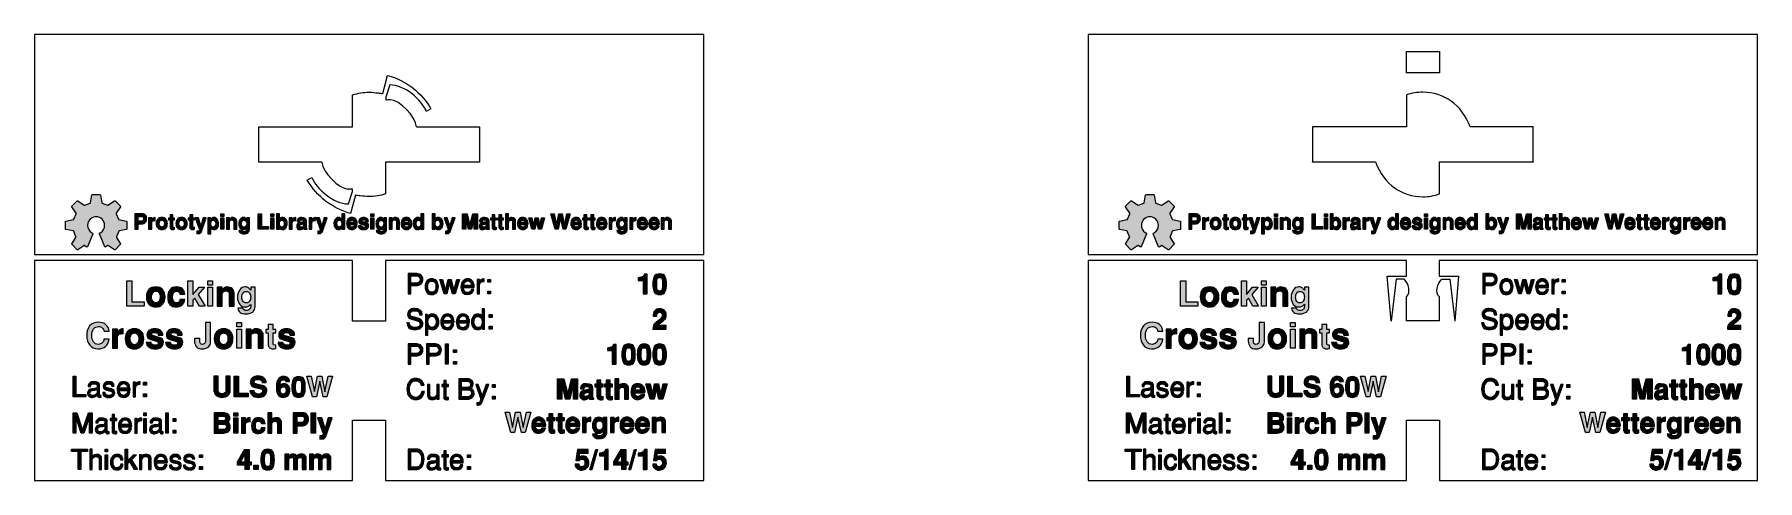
# Model space of a CAD drawing. Header units: inches. Extents: x 2 to 12.3, y -3 to -0.4.
import ezdxf

# ---------------------------------------------------------------- set-up
doc = ezdxf.new("R2010")
doc.units = ezdxf.units.IN
doc.header["$MEASUREMENT"] = 0
doc.layers.add('Layer 1', color=7, linetype='Continuous')

# ---------------------------------------------------------------- blocks, each defined once
blk = doc.blocks.new('block 2')
at = {"layer": 'Layer 1', "color": 7, "lineweight": 5, "true_color": 0xffffff}
for points in [[(8.31, -0.35), (8.31, -1.663), (12.31, -1.663), (12.31, -0.35), (8.31, -0.35)], [(10.409, -0.451), (10.409, -0.579), (10.212, -0.579), (10.212, -0.451), (10.409, -0.451)]]:
    blk.add_lwpolyline(points, dxfattribs=at)
blk.add_open_spline([(10.97, -1.111), (10.97, -1.111), (10.409, -1.111), (10.409, -1.111), (10.409, -1.111), (10.409, -1.302), (10.409, -1.302), (10.377, -1.313), (10.344, -1.319), (10.31, -1.319), (10.185, -1.319), (10.077, -1.245), (10.028, -1.111), (10.028, -1.111), (9.651, -1.111), (9.651, -1.111), (9.651, -1.111), (9.651, -1.112), (9.651, -1.112), (9.651, -1.112), (9.651, -0.902), (9.651, -0.902), (9.651, -0.902), (9.651, -0.901), (9.651, -0.901), (9.651, -0.901), (10.212, -0.901), (10.212, -0.901), (10.212, -0.901), (10.212, -0.711), (10.212, -0.711), (10.212, -0.711), (10.212, -0.711), (10.212, -0.711), (10.244, -0.7), (10.277, -0.695), (10.31, -0.695), (10.435, -0.695), (10.543, -0.769), (10.593, -0.901), (10.593, -0.901), (10.97, -0.901), (10.97, -0.901), (10.97, -0.901), (10.97, -0.902), (10.97, -0.902), (10.97, -0.902), (10.97, -1.112), (10.97, -1.112), (10.97, -1.112), (10.97, -1.111), (10.97, -1.111)], degree=3, knots=[0, 0, 0, 0, 1, 1, 1, 2, 2, 2, 3, 3, 3, 4, 4, 4, 5, 5, 5, 6, 6, 6, 7, 7, 7, 8, 8, 8, 9, 9, 9, 10, 10, 10, 11, 11, 11, 12, 12, 12, 13, 13, 13, 14, 14, 14, 15, 15, 15, 16, 16, 16, 17, 17, 17, 17], dxfattribs=at)
blk = doc.blocks.new('block 4')
at = {"layer": 'Layer 1', "color": 7, "lineweight": 5, "true_color": 0xffffff}
for points in [[(10.423, -1.811), (10.471, -1.811), (10.501, -2.061)], [(10.409, -2.06), (10.409, -1.917)]]:
    blk.add_lwpolyline(points, dxfattribs=at)
blk.add_open_spline([(10.409, -1.917), (10.381, -1.889), (10.395, -1.839), (10.423, -1.811)], degree=3, dxfattribs=at)
blk = doc.blocks.new('block 3')
at = {"layer": 'Layer 1', "color": 7, "lineweight": 5, "true_color": 0xffffff}
for points in [[(10.12, -2.061), (10.097, -1.794), (10.212, -1.794), (10.212, -1.7), (8.31, -1.7), (8.31, -3.013), (10.212, -3.013), (10.212, -2.652), (10.409, -2.652), (10.409, -3.013), (12.31, -3.013), (12.31, -1.7), (10.408, -1.7), (10.408, -1.794), (10.524, -1.794), (10.501, -2.061)], [(10.198, -1.811), (10.15, -1.811), (10.12, -2.061)], [(10.212, -2.06), (10.212, -1.917)], [(10.409, -2.06), (10.212, -2.06)]]:
    blk.add_lwpolyline(points, dxfattribs=at)
blk.add_open_spline([(10.212, -1.917), (10.24, -1.889), (10.226, -1.839), (10.198, -1.811)], degree=3, dxfattribs=at)
at = {"layer": 'Layer 1'}
blk.add_blockref('block 4', (0, 0), dxfattribs=at)
blk = doc.blocks.new('block 6')
at = {"layer": 'Layer 1', "true_color": 0xed1f24}
h = blk.add_hatch(color=240, dxfattribs=at)
h.dxf.hatch_style = 2
h.paths.add_polyline_path([(2.669, -1.972), (2.565, -1.972), (2.565, -1.82), (2.596, -1.82), (2.596, -1.946), (2.669, -1.946)])
h = blk.add_hatch(color=240, dxfattribs=at)
h.dxf.hatch_style = 2
h.paths.add_polyline_path([(3.033, -1.972), (2.999, -1.972), (2.972, -1.924), (2.96, -1.937), (2.96, -1.972), (2.931, -1.972), (2.931, -1.82), (2.96, -1.82), (2.96, -1.903), (2.997, -1.859), (3.03, -1.859), (2.992, -1.902)])
h = blk.add_hatch(color=240, dxfattribs=at)
h.dxf.hatch_style = 2
h.paths.add_polyline_path([(3.078, -1.846), (3.049, -1.846), (3.049, -1.82), (3.078, -1.82)])
h.paths.add_polyline_path([(3.078, -1.972), (3.049, -1.972), (3.049, -1.859), (3.078, -1.859)])
h = blk.add_hatch(color=240, dxfattribs=at)
h.dxf.hatch_style = 2
edge = h.paths.add_edge_path()
edge.add_spline(control_points=[(2.794, -1.917), (2.794, -1.936), (2.789, -1.951), (2.779, -1.961), (2.769, -1.972), (2.755, -1.977), (2.737, -1.977), (2.72, -1.977), (2.707, -1.971), (2.697, -1.961), (2.688, -1.95), (2.683, -1.935), (2.683, -1.916), (2.683, -1.898), (2.688, -1.883), (2.697, -1.873), (2.707, -1.862), (2.721, -1.857), (2.739, -1.857), (2.756, -1.857), (2.77, -1.863), (2.779, -1.873), (2.789, -1.884), (2.794, -1.898), (2.794, -1.917)], knot_values=[0, 0, 0, 0, 1, 1, 1, 2, 2, 2, 3, 3, 3, 4, 4, 4, 5, 5, 5, 6, 6, 6, 7, 7, 7, 8, 8, 8, 8], degree=3, periodic=1)
edge = h.paths.add_edge_path()
edge.add_spline(control_points=[(2.765, -1.917), (2.765, -1.907), (2.762, -1.898), (2.758, -1.892), (2.752, -1.885), (2.746, -1.882), (2.739, -1.882), (2.731, -1.882), (2.725, -1.886), (2.72, -1.892), (2.715, -1.899), (2.712, -1.908), (2.712, -1.919), (2.712, -1.928), (2.715, -1.936), (2.72, -1.942), (2.725, -1.948), (2.732, -1.952), (2.739, -1.952), (2.747, -1.952), (2.753, -1.948), (2.758, -1.942), (2.763, -1.936), (2.765, -1.927), (2.765, -1.917)], knot_values=[0, 0, 0, 0, 1, 1, 1, 2, 2, 2, 3, 3, 3, 4, 4, 4, 5, 5, 5, 6, 6, 6, 7, 7, 7, 8, 8, 8, 8], degree=3, periodic=1)
h = blk.add_hatch(color=240, dxfattribs=at)
h.dxf.hatch_style = 2
edge = h.paths.add_edge_path()
edge.add_spline(control_points=[(2.912, -1.933), (2.906, -1.962), (2.889, -1.977), (2.861, -1.977), (2.845, -1.977), (2.832, -1.972), (2.823, -1.962), (2.814, -1.952), (2.81, -1.938), (2.81, -1.919), (2.81, -1.901), (2.814, -1.886), (2.822, -1.876), (2.831, -1.863), (2.845, -1.857), (2.863, -1.857), (2.879, -1.857), (2.89, -1.861), (2.898, -1.868), (2.904, -1.875), (2.909, -1.886), (2.912, -1.901), (2.912, -1.901), (2.883, -1.901), (2.883, -1.901), (2.882, -1.894), (2.879, -1.89), (2.876, -1.887), (2.873, -1.884), (2.868, -1.882), (2.862, -1.882), (2.847, -1.882), (2.839, -1.894), (2.839, -1.918), (2.839, -1.941), (2.848, -1.953), (2.864, -1.953), (2.869, -1.953), (2.873, -1.952), (2.876, -1.949), (2.879, -1.945), (2.881, -1.94), (2.883, -1.933), (2.883, -1.933), (2.912, -1.933), (2.912, -1.933)], knot_values=[0, 0, 0, 0, 1, 1, 1, 2, 2, 2, 3, 3, 3, 4, 4, 4, 5, 5, 5, 6, 6, 6, 7, 7, 7, 8, 8, 8, 9, 9, 9, 10, 10, 10, 11, 11, 11, 12, 12, 12, 13, 13, 13, 14, 14, 14, 15, 15, 15, 15], degree=3, periodic=1)
h = blk.add_hatch(color=240, dxfattribs=at)
h.dxf.hatch_style = 2
edge = h.paths.add_edge_path()
edge.add_spline(control_points=[(3.206, -1.972), (3.206, -1.972), (3.177, -1.972), (3.177, -1.972), (3.177, -1.972), (3.177, -1.895), (3.177, -1.895), (3.177, -1.89), (3.175, -1.887), (3.172, -1.885), (3.168, -1.882), (3.164, -1.881), (3.158, -1.881), (3.151, -1.881), (3.146, -1.883), (3.141, -1.886), (3.137, -1.89), (3.135, -1.894), (3.135, -1.899), (3.135, -1.899), (3.135, -1.972), (3.135, -1.972), (3.135, -1.972), (3.106, -1.972), (3.106, -1.972), (3.106, -1.972), (3.106, -1.859), (3.106, -1.859), (3.106, -1.859), (3.135, -1.859), (3.135, -1.859), (3.135, -1.859), (3.135, -1.876), (3.135, -1.876), (3.141, -1.864), (3.151, -1.857), (3.164, -1.857), (3.177, -1.857), (3.187, -1.861), (3.195, -1.867), (3.202, -1.874), (3.206, -1.882), (3.206, -1.893), (3.206, -1.893), (3.206, -1.972), (3.206, -1.972)], knot_values=[0, 0, 0, 0, 1, 1, 1, 2, 2, 2, 3, 3, 3, 4, 4, 4, 5, 5, 5, 6, 6, 6, 7, 7, 7, 8, 8, 8, 9, 9, 9, 10, 10, 10, 11, 11, 11, 12, 12, 12, 13, 13, 13, 14, 14, 14, 15, 15, 15, 15], degree=3, periodic=1)
h = blk.add_hatch(color=240, dxfattribs=at)
h.dxf.hatch_style = 2
edge = h.paths.add_edge_path()
edge.add_spline(control_points=[(3.332, -1.976), (3.332, -1.987), (3.328, -1.997), (3.32, -2.005), (3.31, -2.013), (3.296, -2.018), (3.277, -2.018), (3.263, -2.018), (3.251, -2.015), (3.242, -2.009), (3.234, -2.003), (3.229, -1.995), (3.229, -1.985), (3.229, -1.985), (3.259, -1.985), (3.259, -1.985), (3.26, -1.989), (3.262, -1.991), (3.266, -1.994), (3.27, -1.997), (3.274, -1.998), (3.279, -1.998), (3.287, -1.998), (3.293, -1.996), (3.298, -1.991), (3.303, -1.987), (3.306, -1.981), (3.306, -1.974), (3.306, -1.966), (3.306, -1.962), (3.305, -1.961), (3.301, -1.967), (3.296, -1.97), (3.292, -1.973), (3.287, -1.975), (3.281, -1.977), (3.273, -1.977), (3.259, -1.977), (3.248, -1.972), (3.24, -1.962), (3.231, -1.951), (3.227, -1.937), (3.227, -1.918), (3.227, -1.901), (3.231, -1.886), (3.24, -1.875), (3.249, -1.863), (3.26, -1.857), (3.273, -1.857), (3.281, -1.857), (3.287, -1.859), (3.292, -1.862), (3.296, -1.865), (3.301, -1.87), (3.306, -1.876), (3.306, -1.876), (3.306, -1.859), (3.306, -1.859), (3.306, -1.859), (3.332, -1.859), (3.332, -1.859), (3.332, -1.859), (3.332, -1.976), (3.332, -1.976)], knot_values=[0, 0, 0, 0, 1, 1, 1, 2, 2, 2, 3, 3, 3, 4, 4, 4, 5, 5, 5, 6, 6, 6, 7, 7, 7, 8, 8, 8, 9, 9, 9, 10, 10, 10, 11, 11, 11, 12, 12, 12, 13, 13, 13, 14, 14, 14, 15, 15, 15, 16, 16, 16, 17, 17, 17, 18, 18, 18, 19, 19, 19, 20, 20, 20, 21, 21, 21, 21], degree=3, periodic=1)
edge = h.paths.add_edge_path()
edge.add_spline(control_points=[(3.306, -1.917), (3.306, -1.908), (3.303, -1.9), (3.298, -1.893), (3.293, -1.887), (3.287, -1.884), (3.279, -1.884), (3.271, -1.884), (3.265, -1.887), (3.26, -1.894), (3.256, -1.9), (3.253, -1.909), (3.253, -1.92), (3.253, -1.929), (3.256, -1.937), (3.261, -1.944), (3.266, -1.95), (3.272, -1.953), (3.279, -1.953), (3.287, -1.953), (3.293, -1.95), (3.298, -1.944), (3.303, -1.938), (3.306, -1.929), (3.306, -1.917)], knot_values=[0, 0, 0, 0, 1, 1, 1, 2, 2, 2, 3, 3, 3, 4, 4, 4, 5, 5, 5, 6, 6, 6, 7, 7, 7, 8, 8, 8, 8], degree=3, periodic=1)
h = blk.add_hatch(color=240, dxfattribs=at)
h.dxf.hatch_style = 2
edge = h.paths.add_edge_path()
edge.add_spline(control_points=[(2.459, -2.17), (2.458, -2.189), (2.45, -2.204), (2.438, -2.213), (2.426, -2.222), (2.411, -2.227), (2.392, -2.227), (2.372, -2.227), (2.356, -2.219), (2.344, -2.205), (2.332, -2.191), (2.326, -2.171), (2.326, -2.146), (2.326, -2.123), (2.332, -2.105), (2.343, -2.09), (2.356, -2.075), (2.373, -2.068), (2.395, -2.068), (2.414, -2.068), (2.429, -2.073), (2.441, -2.083), (2.453, -2.093), (2.459, -2.106), (2.459, -2.122), (2.459, -2.122), (2.43, -2.122), (2.43, -2.122), (2.429, -2.114), (2.425, -2.107), (2.419, -2.102), (2.413, -2.096), (2.405, -2.094), (2.396, -2.094), (2.384, -2.094), (2.374, -2.099), (2.367, -2.108), (2.36, -2.118), (2.356, -2.131), (2.356, -2.147), (2.356, -2.163), (2.36, -2.176), (2.367, -2.186), (2.374, -2.195), (2.383, -2.2), (2.395, -2.2), (2.404, -2.2), (2.412, -2.197), (2.419, -2.192), (2.425, -2.186), (2.429, -2.179), (2.429, -2.17), (2.429, -2.17), (2.459, -2.17), (2.459, -2.17)], knot_values=[0, 0, 0, 0, 1, 1, 1, 2, 2, 2, 3, 3, 3, 4, 4, 4, 5, 5, 5, 6, 6, 6, 7, 7, 7, 8, 8, 8, 9, 9, 9, 10, 10, 10, 11, 11, 11, 12, 12, 12, 13, 13, 13, 14, 14, 14, 15, 15, 15, 16, 16, 16, 17, 17, 17, 18, 18, 18, 18], degree=3, periodic=1)
h = blk.add_hatch(color=240, dxfattribs=at)
h.dxf.hatch_style = 2
edge = h.paths.add_edge_path()
edge.add_spline(control_points=[(2.544, -2.137), (2.54, -2.136), (2.537, -2.136), (2.536, -2.136), (2.527, -2.136), (2.521, -2.138), (2.516, -2.143), (2.512, -2.147), (2.509, -2.153), (2.509, -2.159), (2.509, -2.159), (2.509, -2.222), (2.509, -2.222), (2.509, -2.222), (2.48, -2.222), (2.48, -2.222), (2.48, -2.222), (2.48, -2.109), (2.48, -2.109), (2.48, -2.109), (2.509, -2.109), (2.509, -2.109), (2.509, -2.109), (2.509, -2.131), (2.509, -2.131), (2.511, -2.124), (2.516, -2.119), (2.522, -2.114), (2.528, -2.11), (2.534, -2.107), (2.541, -2.107), (2.541, -2.107), (2.542, -2.107), (2.544, -2.108), (2.544, -2.108), (2.544, -2.137), (2.544, -2.137)], knot_values=[0, 0, 0, 0, 1, 1, 1, 2, 2, 2, 3, 3, 3, 4, 4, 4, 5, 5, 5, 6, 6, 6, 7, 7, 7, 8, 8, 8, 9, 9, 9, 10, 10, 10, 11, 11, 11, 12, 12, 12, 12], degree=3, periodic=1)
h = blk.add_hatch(color=240, dxfattribs=at)
h.dxf.hatch_style = 2
edge = h.paths.add_edge_path()
edge.add_spline(control_points=[(2.667, -2.167), (2.667, -2.186), (2.662, -2.201), (2.652, -2.211), (2.642, -2.222), (2.628, -2.227), (2.61, -2.227), (2.593, -2.227), (2.58, -2.221), (2.57, -2.211), (2.56, -2.2), (2.556, -2.185), (2.556, -2.166), (2.556, -2.148), (2.56, -2.133), (2.57, -2.123), (2.58, -2.112), (2.593, -2.107), (2.611, -2.107), (2.629, -2.107), (2.642, -2.113), (2.652, -2.123), (2.662, -2.134), (2.667, -2.148), (2.667, -2.167)], knot_values=[0, 0, 0, 0, 1, 1, 1, 2, 2, 2, 3, 3, 3, 4, 4, 4, 5, 5, 5, 6, 6, 6, 7, 7, 7, 8, 8, 8, 8], degree=3, periodic=1)
edge = h.paths.add_edge_path()
edge.add_spline(control_points=[(2.638, -2.167), (2.638, -2.157), (2.635, -2.148), (2.63, -2.142), (2.625, -2.135), (2.619, -2.132), (2.611, -2.132), (2.604, -2.132), (2.597, -2.136), (2.592, -2.142), (2.587, -2.149), (2.585, -2.158), (2.585, -2.169), (2.585, -2.178), (2.587, -2.186), (2.593, -2.192), (2.598, -2.198), (2.604, -2.202), (2.612, -2.202), (2.619, -2.202), (2.625, -2.198), (2.63, -2.192), (2.635, -2.186), (2.638, -2.177), (2.638, -2.167)], knot_values=[0, 0, 0, 0, 1, 1, 1, 2, 2, 2, 3, 3, 3, 4, 4, 4, 5, 5, 5, 6, 6, 6, 7, 7, 7, 8, 8, 8, 8], degree=3, periodic=1)
h = blk.add_hatch(color=240, dxfattribs=at)
h.dxf.hatch_style = 2
edge = h.paths.add_edge_path()
edge.add_spline(control_points=[(2.784, -2.188), (2.784, -2.199), (2.78, -2.209), (2.771, -2.216), (2.762, -2.223), (2.751, -2.227), (2.737, -2.227), (2.719, -2.227), (2.706, -2.224), (2.697, -2.217), (2.687, -2.211), (2.682, -2.201), (2.682, -2.189), (2.682, -2.189), (2.71, -2.189), (2.71, -2.189), (2.711, -2.195), (2.715, -2.199), (2.721, -2.202), (2.726, -2.204), (2.732, -2.205), (2.739, -2.205), (2.743, -2.205), (2.747, -2.204), (2.749, -2.202), (2.752, -2.199), (2.754, -2.196), (2.754, -2.193), (2.754, -2.19), (2.753, -2.187), (2.751, -2.186), (2.749, -2.185), (2.746, -2.183), (2.741, -2.182), (2.741, -2.182), (2.708, -2.172), (2.708, -2.172), (2.693, -2.168), (2.686, -2.158), (2.686, -2.143), (2.686, -2.132), (2.69, -2.124), (2.698, -2.117), (2.707, -2.111), (2.718, -2.107), (2.733, -2.107), (2.747, -2.107), (2.759, -2.111), (2.767, -2.118), (2.776, -2.125), (2.781, -2.134), (2.781, -2.146), (2.781, -2.146), (2.753, -2.146), (2.753, -2.146), (2.753, -2.141), (2.752, -2.137), (2.748, -2.134), (2.744, -2.131), (2.738, -2.129), (2.731, -2.129), (2.726, -2.129), (2.723, -2.13), (2.719, -2.132), (2.716, -2.134), (2.714, -2.137), (2.714, -2.14), (2.714, -2.144), (2.715, -2.146), (2.718, -2.147), (2.718, -2.147), (2.759, -2.159), (2.759, -2.159), (2.776, -2.163), (2.784, -2.173), (2.784, -2.188)], knot_values=[0, 0, 0, 0, 1, 1, 1, 2, 2, 2, 3, 3, 3, 4, 4, 4, 5, 5, 5, 6, 6, 6, 7, 7, 7, 8, 8, 8, 9, 9, 9, 10, 10, 10, 11, 11, 11, 12, 12, 12, 13, 13, 13, 14, 14, 14, 15, 15, 15, 16, 16, 16, 17, 17, 17, 18, 18, 18, 19, 19, 19, 20, 20, 20, 21, 21, 21, 22, 22, 22, 23, 23, 23, 24, 24, 24, 25, 25, 25, 25], degree=3, periodic=1)
h = blk.add_hatch(color=240, dxfattribs=at)
h.dxf.hatch_style = 2
edge = h.paths.add_edge_path()
edge.add_spline(control_points=[(2.9, -2.188), (2.9, -2.199), (2.895, -2.209), (2.887, -2.216), (2.878, -2.223), (2.867, -2.227), (2.853, -2.227), (2.835, -2.227), (2.822, -2.224), (2.812, -2.217), (2.803, -2.211), (2.798, -2.201), (2.797, -2.189), (2.797, -2.189), (2.826, -2.189), (2.826, -2.189), (2.827, -2.195), (2.831, -2.199), (2.837, -2.202), (2.842, -2.204), (2.848, -2.205), (2.854, -2.205), (2.859, -2.205), (2.862, -2.204), (2.865, -2.202), (2.868, -2.199), (2.869, -2.196), (2.869, -2.193), (2.869, -2.19), (2.869, -2.187), (2.867, -2.186), (2.865, -2.185), (2.862, -2.183), (2.856, -2.182), (2.856, -2.182), (2.823, -2.172), (2.823, -2.172), (2.809, -2.168), (2.802, -2.158), (2.802, -2.143), (2.802, -2.132), (2.806, -2.124), (2.814, -2.117), (2.822, -2.111), (2.834, -2.107), (2.849, -2.107), (2.863, -2.107), (2.875, -2.111), (2.883, -2.118), (2.892, -2.125), (2.897, -2.134), (2.897, -2.146), (2.897, -2.146), (2.869, -2.146), (2.869, -2.146), (2.869, -2.141), (2.867, -2.137), (2.864, -2.134), (2.86, -2.131), (2.854, -2.129), (2.846, -2.129), (2.842, -2.129), (2.839, -2.13), (2.835, -2.132), (2.832, -2.134), (2.83, -2.137), (2.83, -2.14), (2.83, -2.144), (2.831, -2.146), (2.833, -2.147), (2.833, -2.147), (2.875, -2.159), (2.875, -2.159), (2.891, -2.163), (2.9, -2.173), (2.9, -2.188)], knot_values=[0, 0, 0, 0, 1, 1, 1, 2, 2, 2, 3, 3, 3, 4, 4, 4, 5, 5, 5, 6, 6, 6, 7, 7, 7, 8, 8, 8, 9, 9, 9, 10, 10, 10, 11, 11, 11, 12, 12, 12, 13, 13, 13, 14, 14, 14, 15, 15, 15, 16, 16, 16, 17, 17, 17, 18, 18, 18, 19, 19, 19, 20, 20, 20, 21, 21, 21, 22, 22, 22, 23, 23, 23, 24, 24, 24, 25, 25, 25, 25], degree=3, periodic=1)
h = blk.add_hatch(color=240, dxfattribs=at)
h.dxf.hatch_style = 2
edge = h.paths.add_edge_path()
edge.add_spline(control_points=[(3.066, -2.187), (3.066, -2.197), (3.063, -2.206), (3.055, -2.213), (3.046, -2.222), (3.033, -2.227), (3.016, -2.227), (3.001, -2.227), (2.99, -2.223), (2.982, -2.215), (2.974, -2.206), (2.97, -2.195), (2.97, -2.181), (2.97, -2.181), (2.97, -2.166), (2.97, -2.166), (2.97, -2.166), (3.001, -2.166), (3.001, -2.166), (3.001, -2.166), (3.001, -2.176), (3.001, -2.176), (3.001, -2.185), (3.002, -2.191), (3.005, -2.195), (3.007, -2.199), (3.011, -2.201), (3.016, -2.201), (3.022, -2.201), (3.027, -2.199), (3.03, -2.196), (3.033, -2.193), (3.035, -2.189), (3.035, -2.183), (3.035, -2.183), (3.035, -2.07), (3.035, -2.07), (3.035, -2.07), (3.066, -2.07), (3.066, -2.07), (3.066, -2.07), (3.066, -2.187), (3.066, -2.187)], knot_values=[0, 0, 0, 0, 1, 1, 1, 2, 2, 2, 3, 3, 3, 4, 4, 4, 5, 5, 5, 6, 6, 6, 7, 7, 7, 8, 8, 8, 9, 9, 9, 10, 10, 10, 11, 11, 11, 12, 12, 12, 13, 13, 13, 14, 14, 14, 14], degree=3, periodic=1)
h = blk.add_hatch(color=240, dxfattribs=at)
h.dxf.hatch_style = 2
edge = h.paths.add_edge_path()
edge.add_spline(control_points=[(3.199, -2.167), (3.199, -2.186), (3.195, -2.201), (3.185, -2.211), (3.175, -2.222), (3.161, -2.227), (3.143, -2.227), (3.126, -2.227), (3.113, -2.221), (3.103, -2.211), (3.093, -2.2), (3.088, -2.185), (3.088, -2.166), (3.088, -2.148), (3.093, -2.133), (3.103, -2.123), (3.113, -2.112), (3.126, -2.107), (3.144, -2.107), (3.161, -2.107), (3.175, -2.113), (3.185, -2.123), (3.195, -2.134), (3.199, -2.148), (3.199, -2.167)], knot_values=[0, 0, 0, 0, 1, 1, 1, 2, 2, 2, 3, 3, 3, 4, 4, 4, 5, 5, 5, 6, 6, 6, 7, 7, 7, 8, 8, 8, 8], degree=3, periodic=1)
edge = h.paths.add_edge_path()
edge.add_spline(control_points=[(3.17, -2.167), (3.17, -2.157), (3.168, -2.148), (3.163, -2.142), (3.158, -2.135), (3.151, -2.132), (3.144, -2.132), (3.136, -2.132), (3.13, -2.136), (3.125, -2.142), (3.12, -2.149), (3.118, -2.158), (3.118, -2.169), (3.118, -2.178), (3.12, -2.186), (3.125, -2.192), (3.131, -2.198), (3.137, -2.202), (3.144, -2.202), (3.152, -2.202), (3.158, -2.198), (3.163, -2.192), (3.168, -2.186), (3.17, -2.177), (3.17, -2.167)], knot_values=[0, 0, 0, 0, 1, 1, 1, 2, 2, 2, 3, 3, 3, 4, 4, 4, 5, 5, 5, 6, 6, 6, 7, 7, 7, 8, 8, 8, 8], degree=3, periodic=1)
h = blk.add_hatch(color=240, dxfattribs=at)
h.dxf.hatch_style = 2
h.paths.add_polyline_path([(3.251, -2.096), (3.222, -2.096), (3.222, -2.07), (3.251, -2.07)])
h.paths.add_polyline_path([(3.251, -2.222), (3.222, -2.222), (3.222, -2.109), (3.251, -2.109)])
h = blk.add_hatch(color=240, dxfattribs=at)
h.dxf.hatch_style = 2
edge = h.paths.add_edge_path()
edge.add_spline(control_points=[(3.38, -2.222), (3.38, -2.222), (3.351, -2.222), (3.351, -2.222), (3.351, -2.222), (3.351, -2.145), (3.351, -2.145), (3.351, -2.14), (3.349, -2.137), (3.346, -2.135), (3.342, -2.132), (3.337, -2.131), (3.331, -2.131), (3.325, -2.131), (3.319, -2.133), (3.315, -2.136), (3.311, -2.14), (3.308, -2.144), (3.308, -2.149), (3.308, -2.149), (3.308, -2.222), (3.308, -2.222), (3.308, -2.222), (3.279, -2.222), (3.279, -2.222), (3.279, -2.222), (3.279, -2.109), (3.279, -2.109), (3.279, -2.109), (3.308, -2.109), (3.308, -2.109), (3.308, -2.109), (3.308, -2.126), (3.308, -2.126), (3.315, -2.114), (3.325, -2.107), (3.338, -2.107), (3.351, -2.107), (3.361, -2.111), (3.368, -2.117), (3.376, -2.124), (3.38, -2.132), (3.38, -2.143), (3.38, -2.143), (3.38, -2.222), (3.38, -2.222)], knot_values=[0, 0, 0, 0, 1, 1, 1, 2, 2, 2, 3, 3, 3, 4, 4, 4, 5, 5, 5, 6, 6, 6, 7, 7, 7, 8, 8, 8, 9, 9, 9, 10, 10, 10, 11, 11, 11, 12, 12, 12, 13, 13, 13, 14, 14, 14, 15, 15, 15, 15], degree=3, periodic=1)
h = blk.add_hatch(color=240, dxfattribs=at)
h.dxf.hatch_style = 2
edge = h.paths.add_edge_path()
edge.add_spline(control_points=[(3.456, -2.224), (3.449, -2.226), (3.443, -2.227), (3.438, -2.227), (3.43, -2.227), (3.424, -2.225), (3.419, -2.22), (3.413, -2.216), (3.411, -2.21), (3.411, -2.204), (3.411, -2.204), (3.411, -2.131), (3.411, -2.131), (3.411, -2.131), (3.396, -2.131), (3.396, -2.131), (3.396, -2.131), (3.396, -2.111), (3.396, -2.111), (3.396, -2.111), (3.411, -2.111), (3.411, -2.111), (3.411, -2.111), (3.411, -2.081), (3.411, -2.081), (3.411, -2.081), (3.44, -2.081), (3.44, -2.081), (3.44, -2.081), (3.44, -2.111), (3.44, -2.111), (3.44, -2.111), (3.456, -2.111), (3.456, -2.111), (3.456, -2.111), (3.456, -2.131), (3.456, -2.131), (3.456, -2.131), (3.44, -2.131), (3.44, -2.131), (3.44, -2.131), (3.44, -2.198), (3.44, -2.198), (3.44, -2.202), (3.443, -2.205), (3.45, -2.205), (3.451, -2.204), (3.453, -2.204), (3.456, -2.204), (3.456, -2.204), (3.456, -2.224), (3.456, -2.224)], knot_values=[0, 0, 0, 0, 1, 1, 1, 2, 2, 2, 3, 3, 3, 4, 4, 4, 5, 5, 5, 6, 6, 6, 7, 7, 7, 8, 8, 8, 9, 9, 9, 10, 10, 10, 11, 11, 11, 12, 12, 12, 13, 13, 13, 14, 14, 14, 15, 15, 15, 16, 16, 16, 17, 17, 17, 17], degree=3, periodic=1)
h = blk.add_hatch(color=240, dxfattribs=at)
h.dxf.hatch_style = 2
edge = h.paths.add_edge_path()
edge.add_spline(control_points=[(3.571, -2.188), (3.571, -2.199), (3.567, -2.209), (3.558, -2.216), (3.55, -2.223), (3.538, -2.227), (3.524, -2.227), (3.507, -2.227), (3.493, -2.224), (3.484, -2.217), (3.475, -2.211), (3.47, -2.201), (3.469, -2.189), (3.469, -2.189), (3.498, -2.189), (3.498, -2.189), (3.499, -2.195), (3.502, -2.199), (3.509, -2.202), (3.513, -2.204), (3.519, -2.205), (3.526, -2.205), (3.53, -2.205), (3.534, -2.204), (3.537, -2.202), (3.539, -2.199), (3.541, -2.196), (3.541, -2.193), (3.541, -2.19), (3.54, -2.187), (3.538, -2.186), (3.536, -2.185), (3.533, -2.183), (3.528, -2.182), (3.528, -2.182), (3.495, -2.172), (3.495, -2.172), (3.48, -2.168), (3.473, -2.158), (3.473, -2.143), (3.473, -2.132), (3.477, -2.124), (3.486, -2.117), (3.494, -2.111), (3.505, -2.107), (3.52, -2.107), (3.534, -2.107), (3.546, -2.111), (3.555, -2.118), (3.564, -2.125), (3.568, -2.134), (3.568, -2.146), (3.568, -2.146), (3.54, -2.146), (3.54, -2.146), (3.541, -2.141), (3.539, -2.137), (3.535, -2.134), (3.531, -2.131), (3.525, -2.129), (3.518, -2.129), (3.514, -2.129), (3.51, -2.13), (3.507, -2.132), (3.503, -2.134), (3.501, -2.137), (3.501, -2.14), (3.501, -2.144), (3.502, -2.146), (3.505, -2.147), (3.505, -2.147), (3.547, -2.159), (3.547, -2.159), (3.563, -2.163), (3.571, -2.173), (3.571, -2.188)], knot_values=[0, 0, 0, 0, 1, 1, 1, 2, 2, 2, 3, 3, 3, 4, 4, 4, 5, 5, 5, 6, 6, 6, 7, 7, 7, 8, 8, 8, 9, 9, 9, 10, 10, 10, 11, 11, 11, 12, 12, 12, 13, 13, 13, 14, 14, 14, 15, 15, 15, 16, 16, 16, 17, 17, 17, 18, 18, 18, 19, 19, 19, 20, 20, 20, 21, 21, 21, 22, 22, 22, 23, 23, 23, 24, 24, 24, 25, 25, 25, 25], degree=3, periodic=1)
at = {"layer": 'Layer 1', "lineweight": 0}
for points in [[(2.669, -1.972), (2.565, -1.972), (2.565, -1.82), (2.596, -1.82), (2.596, -1.946), (2.669, -1.946), (2.669, -1.972)], [(3.033, -1.972), (2.999, -1.972), (2.972, -1.924), (2.96, -1.937), (2.96, -1.972), (2.931, -1.972), (2.931, -1.82), (2.96, -1.82), (2.96, -1.903), (2.997, -1.859), (3.03, -1.859), (2.992, -1.902), (3.033, -1.972)], [(3.078, -1.846), (3.049, -1.846), (3.049, -1.82), (3.078, -1.82), (3.078, -1.846)], [(3.078, -1.972), (3.049, -1.972), (3.049, -1.859), (3.078, -1.859), (3.078, -1.972)], [(3.251, -2.096), (3.222, -2.096), (3.222, -2.07), (3.251, -2.07), (3.251, -2.096)], [(3.251, -2.222), (3.222, -2.222), (3.222, -2.109), (3.251, -2.109), (3.251, -2.222)]]:
    blk.add_lwpolyline(points, dxfattribs=at)
for points, knots in [([(2.794, -1.917), (2.794, -1.936), (2.789, -1.951), (2.779, -1.961), (2.769, -1.972), (2.755, -1.977), (2.737, -1.977), (2.72, -1.977), (2.707, -1.971), (2.697, -1.961), (2.688, -1.95), (2.683, -1.935), (2.683, -1.916), (2.683, -1.898), (2.688, -1.883), (2.697, -1.873), (2.707, -1.862), (2.721, -1.857), (2.739, -1.857), (2.756, -1.857), (2.77, -1.863), (2.779, -1.873), (2.789, -1.884), (2.794, -1.898), (2.794, -1.917)], [0, 0, 0, 0, 1, 1, 1, 2, 2, 2, 3, 3, 3, 4, 4, 4, 5, 5, 5, 6, 6, 6, 7, 7, 7, 8, 8, 8, 8]), ([(2.765, -1.917), (2.765, -1.907), (2.762, -1.898), (2.758, -1.892), (2.752, -1.885), (2.746, -1.882), (2.739, -1.882), (2.731, -1.882), (2.725, -1.886), (2.72, -1.892), (2.715, -1.899), (2.712, -1.908), (2.712, -1.919), (2.712, -1.928), (2.715, -1.936), (2.72, -1.942), (2.725, -1.948), (2.732, -1.952), (2.739, -1.952), (2.747, -1.952), (2.753, -1.948), (2.758, -1.942), (2.763, -1.936), (2.765, -1.927), (2.765, -1.917)], [0, 0, 0, 0, 1, 1, 1, 2, 2, 2, 3, 3, 3, 4, 4, 4, 5, 5, 5, 6, 6, 6, 7, 7, 7, 8, 8, 8, 8]), ([(2.912, -1.933), (2.906, -1.962), (2.889, -1.977), (2.861, -1.977), (2.845, -1.977), (2.832, -1.972), (2.823, -1.962), (2.814, -1.952), (2.81, -1.938), (2.81, -1.919), (2.81, -1.901), (2.814, -1.886), (2.822, -1.876), (2.831, -1.863), (2.845, -1.857), (2.863, -1.857), (2.879, -1.857), (2.89, -1.861), (2.898, -1.868), (2.904, -1.875), (2.909, -1.886), (2.912, -1.901), (2.912, -1.901), (2.883, -1.901), (2.883, -1.901), (2.882, -1.894), (2.879, -1.89), (2.876, -1.887), (2.873, -1.884), (2.868, -1.882), (2.862, -1.882), (2.847, -1.882), (2.839, -1.894), (2.839, -1.918), (2.839, -1.941), (2.848, -1.953), (2.864, -1.953), (2.869, -1.953), (2.873, -1.952), (2.876, -1.949), (2.879, -1.945), (2.881, -1.94), (2.883, -1.933), (2.883, -1.933), (2.912, -1.933), (2.912, -1.933)], [0, 0, 0, 0, 1, 1, 1, 2, 2, 2, 3, 3, 3, 4, 4, 4, 5, 5, 5, 6, 6, 6, 7, 7, 7, 8, 8, 8, 9, 9, 9, 10, 10, 10, 11, 11, 11, 12, 12, 12, 13, 13, 13, 14, 14, 14, 15, 15, 15, 15]), ([(3.206, -1.972), (3.206, -1.972), (3.177, -1.972), (3.177, -1.972), (3.177, -1.972), (3.177, -1.895), (3.177, -1.895), (3.177, -1.89), (3.175, -1.887), (3.172, -1.885), (3.168, -1.882), (3.164, -1.881), (3.158, -1.881), (3.151, -1.881), (3.146, -1.883), (3.141, -1.886), (3.137, -1.89), (3.135, -1.894), (3.135, -1.899), (3.135, -1.899), (3.135, -1.972), (3.135, -1.972), (3.135, -1.972), (3.106, -1.972), (3.106, -1.972), (3.106, -1.972), (3.106, -1.859), (3.106, -1.859), (3.106, -1.859), (3.135, -1.859), (3.135, -1.859), (3.135, -1.859), (3.135, -1.876), (3.135, -1.876), (3.141, -1.864), (3.151, -1.857), (3.164, -1.857), (3.177, -1.857), (3.187, -1.861), (3.195, -1.867), (3.202, -1.874), (3.206, -1.882), (3.206, -1.893), (3.206, -1.893), (3.206, -1.972), (3.206, -1.972)], [0, 0, 0, 0, 1, 1, 1, 2, 2, 2, 3, 3, 3, 4, 4, 4, 5, 5, 5, 6, 6, 6, 7, 7, 7, 8, 8, 8, 9, 9, 9, 10, 10, 10, 11, 11, 11, 12, 12, 12, 13, 13, 13, 14, 14, 14, 15, 15, 15, 15]), ([(3.332, -1.976), (3.332, -1.987), (3.328, -1.997), (3.32, -2.005), (3.31, -2.013), (3.296, -2.018), (3.277, -2.018), (3.263, -2.018), (3.251, -2.015), (3.242, -2.009), (3.234, -2.003), (3.229, -1.995), (3.229, -1.985), (3.229, -1.985), (3.259, -1.985), (3.259, -1.985), (3.26, -1.989), (3.262, -1.991), (3.266, -1.994), (3.27, -1.997), (3.274, -1.998), (3.279, -1.998), (3.287, -1.998), (3.293, -1.996), (3.298, -1.991), (3.303, -1.987), (3.306, -1.981), (3.306, -1.974), (3.306, -1.966), (3.306, -1.962), (3.305, -1.961), (3.301, -1.967), (3.296, -1.97), (3.292, -1.973), (3.287, -1.975), (3.281, -1.977), (3.273, -1.977), (3.259, -1.977), (3.248, -1.972), (3.24, -1.962), (3.231, -1.951), (3.227, -1.937), (3.227, -1.918), (3.227, -1.901), (3.231, -1.886), (3.24, -1.875), (3.249, -1.863), (3.26, -1.857), (3.273, -1.857), (3.281, -1.857), (3.287, -1.859), (3.292, -1.862), (3.296, -1.865), (3.301, -1.87), (3.306, -1.876), (3.306, -1.876), (3.306, -1.859), (3.306, -1.859), (3.306, -1.859), (3.332, -1.859), (3.332, -1.859), (3.332, -1.859), (3.332, -1.976), (3.332, -1.976)], [0, 0, 0, 0, 1, 1, 1, 2, 2, 2, 3, 3, 3, 4, 4, 4, 5, 5, 5, 6, 6, 6, 7, 7, 7, 8, 8, 8, 9, 9, 9, 10, 10, 10, 11, 11, 11, 12, 12, 12, 13, 13, 13, 14, 14, 14, 15, 15, 15, 16, 16, 16, 17, 17, 17, 18, 18, 18, 19, 19, 19, 20, 20, 20, 21, 21, 21, 21]), ([(3.306, -1.917), (3.306, -1.908), (3.303, -1.9), (3.298, -1.893), (3.293, -1.887), (3.287, -1.884), (3.279, -1.884), (3.271, -1.884), (3.265, -1.887), (3.26, -1.894), (3.256, -1.9), (3.253, -1.909), (3.253, -1.92), (3.253, -1.929), (3.256, -1.937), (3.261, -1.944), (3.266, -1.95), (3.272, -1.953), (3.279, -1.953), (3.287, -1.953), (3.293, -1.95), (3.298, -1.944), (3.303, -1.938), (3.306, -1.929), (3.306, -1.917)], [0, 0, 0, 0, 1, 1, 1, 2, 2, 2, 3, 3, 3, 4, 4, 4, 5, 5, 5, 6, 6, 6, 7, 7, 7, 8, 8, 8, 8]), ([(2.459, -2.17), (2.458, -2.189), (2.45, -2.204), (2.438, -2.213), (2.426, -2.222), (2.411, -2.227), (2.392, -2.227), (2.372, -2.227), (2.356, -2.219), (2.344, -2.205), (2.332, -2.191), (2.326, -2.171), (2.326, -2.146), (2.326, -2.123), (2.332, -2.105), (2.343, -2.09), (2.356, -2.075), (2.373, -2.068), (2.395, -2.068), (2.414, -2.068), (2.429, -2.073), (2.441, -2.083), (2.453, -2.093), (2.459, -2.106), (2.459, -2.122), (2.459, -2.122), (2.43, -2.122), (2.43, -2.122), (2.429, -2.114), (2.425, -2.107), (2.419, -2.102), (2.413, -2.096), (2.405, -2.094), (2.396, -2.094), (2.384, -2.094), (2.374, -2.099), (2.367, -2.108), (2.36, -2.118), (2.356, -2.131), (2.356, -2.147), (2.356, -2.163), (2.36, -2.176), (2.367, -2.186), (2.374, -2.195), (2.383, -2.2), (2.395, -2.2), (2.404, -2.2), (2.412, -2.197), (2.419, -2.192), (2.425, -2.186), (2.429, -2.179), (2.429, -2.17), (2.429, -2.17), (2.459, -2.17), (2.459, -2.17)], [0, 0, 0, 0, 1, 1, 1, 2, 2, 2, 3, 3, 3, 4, 4, 4, 5, 5, 5, 6, 6, 6, 7, 7, 7, 8, 8, 8, 9, 9, 9, 10, 10, 10, 11, 11, 11, 12, 12, 12, 13, 13, 13, 14, 14, 14, 15, 15, 15, 16, 16, 16, 17, 17, 17, 18, 18, 18, 18]), ([(2.544, -2.137), (2.54, -2.136), (2.537, -2.136), (2.536, -2.136), (2.527, -2.136), (2.521, -2.138), (2.516, -2.143), (2.512, -2.147), (2.509, -2.153), (2.509, -2.159), (2.509, -2.159), (2.509, -2.222), (2.509, -2.222), (2.509, -2.222), (2.48, -2.222), (2.48, -2.222), (2.48, -2.222), (2.48, -2.109), (2.48, -2.109), (2.48, -2.109), (2.509, -2.109), (2.509, -2.109), (2.509, -2.109), (2.509, -2.131), (2.509, -2.131), (2.511, -2.124), (2.516, -2.119), (2.522, -2.114), (2.528, -2.11), (2.534, -2.107), (2.541, -2.107), (2.541, -2.107), (2.542, -2.107), (2.544, -2.108), (2.544, -2.108), (2.544, -2.137), (2.544, -2.137)], [0, 0, 0, 0, 1, 1, 1, 2, 2, 2, 3, 3, 3, 4, 4, 4, 5, 5, 5, 6, 6, 6, 7, 7, 7, 8, 8, 8, 9, 9, 9, 10, 10, 10, 11, 11, 11, 12, 12, 12, 12]), ([(2.667, -2.167), (2.667, -2.186), (2.662, -2.201), (2.652, -2.211), (2.642, -2.222), (2.628, -2.227), (2.61, -2.227), (2.593, -2.227), (2.58, -2.221), (2.57, -2.211), (2.56, -2.2), (2.556, -2.185), (2.556, -2.166), (2.556, -2.148), (2.56, -2.133), (2.57, -2.123), (2.58, -2.112), (2.593, -2.107), (2.611, -2.107), (2.629, -2.107), (2.642, -2.113), (2.652, -2.123), (2.662, -2.134), (2.667, -2.148), (2.667, -2.167)], [0, 0, 0, 0, 1, 1, 1, 2, 2, 2, 3, 3, 3, 4, 4, 4, 5, 5, 5, 6, 6, 6, 7, 7, 7, 8, 8, 8, 8]), ([(2.638, -2.167), (2.638, -2.157), (2.635, -2.148), (2.63, -2.142), (2.625, -2.135), (2.619, -2.132), (2.611, -2.132), (2.604, -2.132), (2.597, -2.136), (2.592, -2.142), (2.587, -2.149), (2.585, -2.158), (2.585, -2.169), (2.585, -2.178), (2.587, -2.186), (2.593, -2.192), (2.598, -2.198), (2.604, -2.202), (2.612, -2.202), (2.619, -2.202), (2.625, -2.198), (2.63, -2.192), (2.635, -2.186), (2.638, -2.177), (2.638, -2.167)], [0, 0, 0, 0, 1, 1, 1, 2, 2, 2, 3, 3, 3, 4, 4, 4, 5, 5, 5, 6, 6, 6, 7, 7, 7, 8, 8, 8, 8]), ([(2.784, -2.188), (2.784, -2.199), (2.78, -2.209), (2.771, -2.216), (2.762, -2.223), (2.751, -2.227), (2.737, -2.227), (2.719, -2.227), (2.706, -2.224), (2.697, -2.217), (2.687, -2.211), (2.682, -2.201), (2.682, -2.189), (2.682, -2.189), (2.71, -2.189), (2.71, -2.189), (2.711, -2.195), (2.715, -2.199), (2.721, -2.202), (2.726, -2.204), (2.732, -2.205), (2.739, -2.205), (2.743, -2.205), (2.747, -2.204), (2.749, -2.202), (2.752, -2.199), (2.754, -2.196), (2.754, -2.193), (2.754, -2.19), (2.753, -2.187), (2.751, -2.186), (2.749, -2.185), (2.746, -2.183), (2.741, -2.182), (2.741, -2.182), (2.708, -2.172), (2.708, -2.172), (2.693, -2.168), (2.686, -2.158), (2.686, -2.143), (2.686, -2.132), (2.69, -2.124), (2.698, -2.117), (2.707, -2.111), (2.718, -2.107), (2.733, -2.107), (2.747, -2.107), (2.759, -2.111), (2.767, -2.118), (2.776, -2.125), (2.781, -2.134), (2.781, -2.146), (2.781, -2.146), (2.753, -2.146), (2.753, -2.146), (2.753, -2.141), (2.752, -2.137), (2.748, -2.134), (2.744, -2.131), (2.738, -2.129), (2.731, -2.129), (2.726, -2.129), (2.723, -2.13), (2.719, -2.132), (2.716, -2.134), (2.714, -2.137), (2.714, -2.14), (2.714, -2.144), (2.715, -2.146), (2.718, -2.147), (2.718, -2.147), (2.759, -2.159), (2.759, -2.159), (2.776, -2.163), (2.784, -2.173), (2.784, -2.188)], [0, 0, 0, 0, 1, 1, 1, 2, 2, 2, 3, 3, 3, 4, 4, 4, 5, 5, 5, 6, 6, 6, 7, 7, 7, 8, 8, 8, 9, 9, 9, 10, 10, 10, 11, 11, 11, 12, 12, 12, 13, 13, 13, 14, 14, 14, 15, 15, 15, 16, 16, 16, 17, 17, 17, 18, 18, 18, 19, 19, 19, 20, 20, 20, 21, 21, 21, 22, 22, 22, 23, 23, 23, 24, 24, 24, 25, 25, 25, 25]), ([(2.9, -2.188), (2.9, -2.199), (2.895, -2.209), (2.887, -2.216), (2.878, -2.223), (2.867, -2.227), (2.853, -2.227), (2.835, -2.227), (2.822, -2.224), (2.812, -2.217), (2.803, -2.211), (2.798, -2.201), (2.797, -2.189), (2.797, -2.189), (2.826, -2.189), (2.826, -2.189), (2.827, -2.195), (2.831, -2.199), (2.837, -2.202), (2.842, -2.204), (2.848, -2.205), (2.854, -2.205), (2.859, -2.205), (2.862, -2.204), (2.865, -2.202), (2.868, -2.199), (2.869, -2.196), (2.869, -2.193), (2.869, -2.19), (2.869, -2.187), (2.867, -2.186), (2.865, -2.185), (2.862, -2.183), (2.856, -2.182), (2.856, -2.182), (2.823, -2.172), (2.823, -2.172), (2.809, -2.168), (2.802, -2.158), (2.802, -2.143), (2.802, -2.132), (2.806, -2.124), (2.814, -2.117), (2.822, -2.111), (2.834, -2.107), (2.849, -2.107), (2.863, -2.107), (2.875, -2.111), (2.883, -2.118), (2.892, -2.125), (2.897, -2.134), (2.897, -2.146), (2.897, -2.146), (2.869, -2.146), (2.869, -2.146), (2.869, -2.141), (2.867, -2.137), (2.864, -2.134), (2.86, -2.131), (2.854, -2.129), (2.846, -2.129), (2.842, -2.129), (2.839, -2.13), (2.835, -2.132), (2.832, -2.134), (2.83, -2.137), (2.83, -2.14), (2.83, -2.144), (2.831, -2.146), (2.833, -2.147), (2.833, -2.147), (2.875, -2.159), (2.875, -2.159), (2.891, -2.163), (2.9, -2.173), (2.9, -2.188)], [0, 0, 0, 0, 1, 1, 1, 2, 2, 2, 3, 3, 3, 4, 4, 4, 5, 5, 5, 6, 6, 6, 7, 7, 7, 8, 8, 8, 9, 9, 9, 10, 10, 10, 11, 11, 11, 12, 12, 12, 13, 13, 13, 14, 14, 14, 15, 15, 15, 16, 16, 16, 17, 17, 17, 18, 18, 18, 19, 19, 19, 20, 20, 20, 21, 21, 21, 22, 22, 22, 23, 23, 23, 24, 24, 24, 25, 25, 25, 25]), ([(3.066, -2.187), (3.066, -2.197), (3.063, -2.206), (3.055, -2.213), (3.046, -2.222), (3.033, -2.227), (3.016, -2.227), (3.001, -2.227), (2.99, -2.223), (2.982, -2.215), (2.974, -2.206), (2.97, -2.195), (2.97, -2.181), (2.97, -2.181), (2.97, -2.166), (2.97, -2.166), (2.97, -2.166), (3.001, -2.166), (3.001, -2.166), (3.001, -2.166), (3.001, -2.176), (3.001, -2.176), (3.001, -2.185), (3.002, -2.191), (3.005, -2.195), (3.007, -2.199), (3.011, -2.201), (3.016, -2.201), (3.022, -2.201), (3.027, -2.199), (3.03, -2.196), (3.033, -2.193), (3.035, -2.189), (3.035, -2.183), (3.035, -2.183), (3.035, -2.07), (3.035, -2.07), (3.035, -2.07), (3.066, -2.07), (3.066, -2.07), (3.066, -2.07), (3.066, -2.187), (3.066, -2.187)], [0, 0, 0, 0, 1, 1, 1, 2, 2, 2, 3, 3, 3, 4, 4, 4, 5, 5, 5, 6, 6, 6, 7, 7, 7, 8, 8, 8, 9, 9, 9, 10, 10, 10, 11, 11, 11, 12, 12, 12, 13, 13, 13, 14, 14, 14, 14]), ([(3.199, -2.167), (3.199, -2.186), (3.195, -2.201), (3.185, -2.211), (3.175, -2.222), (3.161, -2.227), (3.143, -2.227), (3.126, -2.227), (3.113, -2.221), (3.103, -2.211), (3.093, -2.2), (3.088, -2.185), (3.088, -2.166), (3.088, -2.148), (3.093, -2.133), (3.103, -2.123), (3.113, -2.112), (3.126, -2.107), (3.144, -2.107), (3.161, -2.107), (3.175, -2.113), (3.185, -2.123), (3.195, -2.134), (3.199, -2.148), (3.199, -2.167)], [0, 0, 0, 0, 1, 1, 1, 2, 2, 2, 3, 3, 3, 4, 4, 4, 5, 5, 5, 6, 6, 6, 7, 7, 7, 8, 8, 8, 8]), ([(3.17, -2.167), (3.17, -2.157), (3.168, -2.148), (3.163, -2.142), (3.158, -2.135), (3.151, -2.132), (3.144, -2.132), (3.136, -2.132), (3.13, -2.136), (3.125, -2.142), (3.12, -2.149), (3.118, -2.158), (3.118, -2.169), (3.118, -2.178), (3.12, -2.186), (3.125, -2.192), (3.131, -2.198), (3.137, -2.202), (3.144, -2.202), (3.152, -2.202), (3.158, -2.198), (3.163, -2.192), (3.168, -2.186), (3.17, -2.177), (3.17, -2.167)], [0, 0, 0, 0, 1, 1, 1, 2, 2, 2, 3, 3, 3, 4, 4, 4, 5, 5, 5, 6, 6, 6, 7, 7, 7, 8, 8, 8, 8]), ([(3.38, -2.222), (3.38, -2.222), (3.351, -2.222), (3.351, -2.222), (3.351, -2.222), (3.351, -2.145), (3.351, -2.145), (3.351, -2.14), (3.349, -2.137), (3.346, -2.135), (3.342, -2.132), (3.337, -2.131), (3.331, -2.131), (3.325, -2.131), (3.319, -2.133), (3.315, -2.136), (3.311, -2.14), (3.308, -2.144), (3.308, -2.149), (3.308, -2.149), (3.308, -2.222), (3.308, -2.222), (3.308, -2.222), (3.279, -2.222), (3.279, -2.222), (3.279, -2.222), (3.279, -2.109), (3.279, -2.109), (3.279, -2.109), (3.308, -2.109), (3.308, -2.109), (3.308, -2.109), (3.308, -2.126), (3.308, -2.126), (3.315, -2.114), (3.325, -2.107), (3.338, -2.107), (3.351, -2.107), (3.361, -2.111), (3.368, -2.117), (3.376, -2.124), (3.38, -2.132), (3.38, -2.143), (3.38, -2.143), (3.38, -2.222), (3.38, -2.222)], [0, 0, 0, 0, 1, 1, 1, 2, 2, 2, 3, 3, 3, 4, 4, 4, 5, 5, 5, 6, 6, 6, 7, 7, 7, 8, 8, 8, 9, 9, 9, 10, 10, 10, 11, 11, 11, 12, 12, 12, 13, 13, 13, 14, 14, 14, 15, 15, 15, 15]), ([(3.456, -2.224), (3.449, -2.226), (3.443, -2.227), (3.438, -2.227), (3.43, -2.227), (3.424, -2.225), (3.419, -2.22), (3.413, -2.216), (3.411, -2.21), (3.411, -2.204), (3.411, -2.204), (3.411, -2.131), (3.411, -2.131), (3.411, -2.131), (3.396, -2.131), (3.396, -2.131), (3.396, -2.131), (3.396, -2.111), (3.396, -2.111), (3.396, -2.111), (3.411, -2.111), (3.411, -2.111), (3.411, -2.111), (3.411, -2.081), (3.411, -2.081), (3.411, -2.081), (3.44, -2.081), (3.44, -2.081), (3.44, -2.081), (3.44, -2.111), (3.44, -2.111), (3.44, -2.111), (3.456, -2.111), (3.456, -2.111), (3.456, -2.111), (3.456, -2.131), (3.456, -2.131), (3.456, -2.131), (3.44, -2.131), (3.44, -2.131), (3.44, -2.131), (3.44, -2.198), (3.44, -2.198), (3.44, -2.202), (3.443, -2.205), (3.45, -2.205), (3.451, -2.204), (3.453, -2.204), (3.456, -2.204), (3.456, -2.204), (3.456, -2.224), (3.456, -2.224)], [0, 0, 0, 0, 1, 1, 1, 2, 2, 2, 3, 3, 3, 4, 4, 4, 5, 5, 5, 6, 6, 6, 7, 7, 7, 8, 8, 8, 9, 9, 9, 10, 10, 10, 11, 11, 11, 12, 12, 12, 13, 13, 13, 14, 14, 14, 15, 15, 15, 16, 16, 16, 17, 17, 17, 17]), ([(3.571, -2.188), (3.571, -2.199), (3.567, -2.209), (3.558, -2.216), (3.55, -2.223), (3.538, -2.227), (3.524, -2.227), (3.507, -2.227), (3.493, -2.224), (3.484, -2.217), (3.475, -2.211), (3.47, -2.201), (3.469, -2.189), (3.469, -2.189), (3.498, -2.189), (3.498, -2.189), (3.499, -2.195), (3.502, -2.199), (3.509, -2.202), (3.513, -2.204), (3.519, -2.205), (3.526, -2.205), (3.53, -2.205), (3.534, -2.204), (3.537, -2.202), (3.539, -2.199), (3.541, -2.196), (3.541, -2.193), (3.541, -2.19), (3.54, -2.187), (3.538, -2.186), (3.536, -2.185), (3.533, -2.183), (3.528, -2.182), (3.528, -2.182), (3.495, -2.172), (3.495, -2.172), (3.48, -2.168), (3.473, -2.158), (3.473, -2.143), (3.473, -2.132), (3.477, -2.124), (3.486, -2.117), (3.494, -2.111), (3.505, -2.107), (3.52, -2.107), (3.534, -2.107), (3.546, -2.111), (3.555, -2.118), (3.564, -2.125), (3.568, -2.134), (3.568, -2.146), (3.568, -2.146), (3.54, -2.146), (3.54, -2.146), (3.541, -2.141), (3.539, -2.137), (3.535, -2.134), (3.531, -2.131), (3.525, -2.129), (3.518, -2.129), (3.514, -2.129), (3.51, -2.13), (3.507, -2.132), (3.503, -2.134), (3.501, -2.137), (3.501, -2.14), (3.501, -2.144), (3.502, -2.146), (3.505, -2.147), (3.505, -2.147), (3.547, -2.159), (3.547, -2.159), (3.563, -2.163), (3.571, -2.173), (3.571, -2.188)], [0, 0, 0, 0, 1, 1, 1, 2, 2, 2, 3, 3, 3, 4, 4, 4, 5, 5, 5, 6, 6, 6, 7, 7, 7, 8, 8, 8, 9, 9, 9, 10, 10, 10, 11, 11, 11, 12, 12, 12, 13, 13, 13, 14, 14, 14, 15, 15, 15, 16, 16, 16, 17, 17, 17, 18, 18, 18, 19, 19, 19, 20, 20, 20, 21, 21, 21, 22, 22, 22, 23, 23, 23, 24, 24, 24, 25, 25, 25, 25])]:
    blk.add_open_spline(points, degree=3, knots=knots, dxfattribs=at)
blk = doc.blocks.new('block 8')
at = {"layer": 'Layer 1', "true_color": 0xed1f24}
h = blk.add_hatch(color=240, dxfattribs=at)
h.dxf.hatch_style = 2
edge = h.paths.add_edge_path()
edge.add_spline(control_points=[(4.334, -1.812), (4.334, -1.823), (4.331, -1.832), (4.324, -1.839), (4.318, -1.845), (4.31, -1.848), (4.302, -1.848), (4.302, -1.848), (4.262, -1.848), (4.262, -1.848), (4.262, -1.848), (4.262, -1.899), (4.262, -1.899), (4.262, -1.899), (4.246, -1.899), (4.246, -1.899), (4.246, -1.899), (4.246, -1.778), (4.246, -1.778), (4.246, -1.778), (4.299, -1.778), (4.299, -1.778), (4.31, -1.778), (4.319, -1.781), (4.325, -1.788), (4.331, -1.794), (4.334, -1.802), (4.334, -1.812)], knot_values=[0, 0, 0, 0, 1, 1, 1, 2, 2, 2, 3, 3, 3, 4, 4, 4, 5, 5, 5, 6, 6, 6, 7, 7, 7, 8, 8, 8, 9, 9, 9, 9], degree=3, periodic=1)
edge = h.paths.add_edge_path()
edge.add_spline(control_points=[(4.318, -1.812), (4.318, -1.807), (4.316, -1.802), (4.312, -1.798), (4.309, -1.794), (4.304, -1.792), (4.299, -1.792), (4.299, -1.792), (4.262, -1.792), (4.262, -1.792), (4.262, -1.792), (4.262, -1.834), (4.262, -1.834), (4.262, -1.834), (4.301, -1.834), (4.301, -1.834), (4.305, -1.834), (4.309, -1.832), (4.312, -1.828), (4.316, -1.824), (4.318, -1.819), (4.318, -1.812)], knot_values=[0, 0, 0, 0, 1, 1, 1, 2, 2, 2, 3, 3, 3, 4, 4, 4, 5, 5, 5, 6, 6, 6, 7, 7, 7, 7], degree=3, periodic=1)
h = blk.add_hatch(color=240, dxfattribs=at)
h.dxf.hatch_style = 2
edge = h.paths.add_edge_path()
edge.add_spline(control_points=[(4.427, -1.855), (4.427, -1.869), (4.424, -1.88), (4.419, -1.889), (4.412, -1.898), (4.402, -1.903), (4.388, -1.903), (4.375, -1.903), (4.365, -1.899), (4.358, -1.89), (4.352, -1.882), (4.348, -1.87), (4.348, -1.855), (4.348, -1.841), (4.352, -1.83), (4.359, -1.821), (4.365, -1.813), (4.375, -1.809), (4.388, -1.809), (4.401, -1.809), (4.41, -1.813), (4.417, -1.821), (4.424, -1.83), (4.427, -1.841), (4.427, -1.855)], knot_values=[0, 0, 0, 0, 1, 1, 1, 2, 2, 2, 3, 3, 3, 4, 4, 4, 5, 5, 5, 6, 6, 6, 7, 7, 7, 8, 8, 8, 8], degree=3, periodic=1)
edge = h.paths.add_edge_path()
edge.add_spline(control_points=[(4.413, -1.855), (4.413, -1.845), (4.411, -1.837), (4.406, -1.831), (4.401, -1.826), (4.395, -1.823), (4.388, -1.823), (4.381, -1.823), (4.375, -1.826), (4.37, -1.831), (4.365, -1.837), (4.363, -1.845), (4.363, -1.855), (4.363, -1.865), (4.365, -1.874), (4.37, -1.88), (4.374, -1.886), (4.38, -1.889), (4.388, -1.889), (4.396, -1.889), (4.402, -1.886), (4.406, -1.88), (4.411, -1.874), (4.413, -1.865), (4.413, -1.855)], knot_values=[0, 0, 0, 0, 1, 1, 1, 2, 2, 2, 3, 3, 3, 4, 4, 4, 5, 5, 5, 6, 6, 6, 7, 7, 7, 8, 8, 8, 8], degree=3, periodic=1)
h = blk.add_hatch(color=240, dxfattribs=at)
h.dxf.hatch_style = 2
h.paths.add_polyline_path([(4.553, -1.812), (4.527, -1.899), (4.511, -1.899), (4.494, -1.832), (4.477, -1.899), (4.461, -1.899), (4.436, -1.812), (4.452, -1.812), (4.469, -1.88), (4.486, -1.812), (4.503, -1.812), (4.519, -1.88), (4.537, -1.812)])
h = blk.add_hatch(color=240, dxfattribs=at)
h.dxf.hatch_style = 2
edge = h.paths.add_edge_path()
edge.add_spline(control_points=[(4.641, -1.856), (4.641, -1.858), (4.641, -1.86), (4.641, -1.861), (4.641, -1.861), (4.577, -1.861), (4.577, -1.861), (4.577, -1.862), (4.577, -1.863), (4.577, -1.864), (4.577, -1.871), (4.579, -1.878), (4.584, -1.883), (4.589, -1.888), (4.595, -1.891), (4.601, -1.891), (4.613, -1.891), (4.621, -1.885), (4.625, -1.873), (4.625, -1.873), (4.639, -1.873), (4.639, -1.873), (4.634, -1.893), (4.622, -1.903), (4.603, -1.903), (4.576, -1.903), (4.562, -1.887), (4.562, -1.856), (4.562, -1.842), (4.566, -1.831), (4.573, -1.822), (4.581, -1.814), (4.59, -1.809), (4.602, -1.809), (4.613, -1.809), (4.622, -1.813), (4.629, -1.82), (4.637, -1.828), (4.641, -1.84), (4.641, -1.856)], knot_values=[0, 0, 0, 0, 1, 1, 1, 2, 2, 2, 3, 3, 3, 4, 4, 4, 5, 5, 5, 6, 6, 6, 7, 7, 7, 8, 8, 8, 9, 9, 9, 10, 10, 10, 11, 11, 11, 12, 12, 12, 13, 13, 13, 13], degree=3, periodic=1)
edge = h.paths.add_edge_path()
edge.add_spline(control_points=[(4.626, -1.849), (4.624, -1.83), (4.616, -1.821), (4.602, -1.821), (4.588, -1.821), (4.58, -1.83), (4.578, -1.849), (4.578, -1.849), (4.626, -1.849), (4.626, -1.849)], knot_values=[0, 0, 0, 0, 1, 1, 1, 2, 2, 2, 3, 3, 3, 3], degree=3, periodic=1)
h = blk.add_hatch(color=240, dxfattribs=at)
h.dxf.hatch_style = 2
edge = h.paths.add_edge_path()
edge.add_spline(control_points=[(4.701, -1.824), (4.693, -1.824), (4.686, -1.826), (4.681, -1.83), (4.676, -1.835), (4.673, -1.842), (4.673, -1.85), (4.673, -1.85), (4.673, -1.899), (4.673, -1.899), (4.673, -1.899), (4.659, -1.899), (4.659, -1.899), (4.659, -1.899), (4.659, -1.812), (4.659, -1.812), (4.659, -1.812), (4.673, -1.812), (4.673, -1.812), (4.673, -1.812), (4.673, -1.826), (4.673, -1.826), (4.679, -1.815), (4.687, -1.809), (4.697, -1.809), (4.698, -1.809), (4.7, -1.809), (4.701, -1.81), (4.701, -1.81), (4.701, -1.824), (4.701, -1.824)], knot_values=[0, 0, 0, 0, 1, 1, 1, 2, 2, 2, 3, 3, 3, 4, 4, 4, 5, 5, 5, 6, 6, 6, 7, 7, 7, 8, 8, 8, 9, 9, 9, 10, 10, 10, 10], degree=3, periodic=1)
h = blk.add_hatch(color=240, dxfattribs=at)
h.dxf.hatch_style = 2
h.paths.add_polyline_path([(4.739, -1.829), (4.722, -1.829), (4.722, -1.812), (4.739, -1.812)])
h.paths.add_polyline_path([(4.739, -1.899), (4.722, -1.899), (4.722, -1.882), (4.739, -1.882)])
at = {"layer": 'Layer 1', "lineweight": 0}
for points in [[(4.553, -1.812), (4.527, -1.899), (4.511, -1.899), (4.494, -1.832), (4.477, -1.899), (4.461, -1.899), (4.436, -1.812), (4.452, -1.812), (4.469, -1.88), (4.486, -1.812), (4.503, -1.812), (4.519, -1.88), (4.537, -1.812), (4.553, -1.812)], [(4.739, -1.829), (4.722, -1.829), (4.722, -1.812), (4.739, -1.812), (4.739, -1.829)], [(4.739, -1.899), (4.722, -1.899), (4.722, -1.882), (4.739, -1.882), (4.739, -1.899)]]:
    blk.add_lwpolyline(points, dxfattribs=at)
for points, knots in [([(4.334, -1.812), (4.334, -1.823), (4.331, -1.832), (4.324, -1.839), (4.318, -1.845), (4.31, -1.848), (4.302, -1.848), (4.302, -1.848), (4.262, -1.848), (4.262, -1.848), (4.262, -1.848), (4.262, -1.899), (4.262, -1.899), (4.262, -1.899), (4.246, -1.899), (4.246, -1.899), (4.246, -1.899), (4.246, -1.778), (4.246, -1.778), (4.246, -1.778), (4.299, -1.778), (4.299, -1.778), (4.31, -1.778), (4.319, -1.781), (4.325, -1.788), (4.331, -1.794), (4.334, -1.802), (4.334, -1.812)], [0, 0, 0, 0, 1, 1, 1, 2, 2, 2, 3, 3, 3, 4, 4, 4, 5, 5, 5, 6, 6, 6, 7, 7, 7, 8, 8, 8, 9, 9, 9, 9]), ([(4.318, -1.812), (4.318, -1.807), (4.316, -1.802), (4.312, -1.798), (4.309, -1.794), (4.304, -1.792), (4.299, -1.792), (4.299, -1.792), (4.262, -1.792), (4.262, -1.792), (4.262, -1.792), (4.262, -1.834), (4.262, -1.834), (4.262, -1.834), (4.301, -1.834), (4.301, -1.834), (4.305, -1.834), (4.309, -1.832), (4.312, -1.828), (4.316, -1.824), (4.318, -1.819), (4.318, -1.812)], [0, 0, 0, 0, 1, 1, 1, 2, 2, 2, 3, 3, 3, 4, 4, 4, 5, 5, 5, 6, 6, 6, 7, 7, 7, 7]), ([(4.427, -1.855), (4.427, -1.869), (4.424, -1.88), (4.419, -1.889), (4.412, -1.898), (4.402, -1.903), (4.388, -1.903), (4.375, -1.903), (4.365, -1.899), (4.358, -1.89), (4.352, -1.882), (4.348, -1.87), (4.348, -1.855), (4.348, -1.841), (4.352, -1.83), (4.359, -1.821), (4.365, -1.813), (4.375, -1.809), (4.388, -1.809), (4.401, -1.809), (4.41, -1.813), (4.417, -1.821), (4.424, -1.83), (4.427, -1.841), (4.427, -1.855)], [0, 0, 0, 0, 1, 1, 1, 2, 2, 2, 3, 3, 3, 4, 4, 4, 5, 5, 5, 6, 6, 6, 7, 7, 7, 8, 8, 8, 8]), ([(4.413, -1.855), (4.413, -1.845), (4.411, -1.837), (4.406, -1.831), (4.401, -1.826), (4.395, -1.823), (4.388, -1.823), (4.381, -1.823), (4.375, -1.826), (4.37, -1.831), (4.365, -1.837), (4.363, -1.845), (4.363, -1.855), (4.363, -1.865), (4.365, -1.874), (4.37, -1.88), (4.374, -1.886), (4.38, -1.889), (4.388, -1.889), (4.396, -1.889), (4.402, -1.886), (4.406, -1.88), (4.411, -1.874), (4.413, -1.865), (4.413, -1.855)], [0, 0, 0, 0, 1, 1, 1, 2, 2, 2, 3, 3, 3, 4, 4, 4, 5, 5, 5, 6, 6, 6, 7, 7, 7, 8, 8, 8, 8]), ([(4.641, -1.856), (4.641, -1.858), (4.641, -1.86), (4.641, -1.861), (4.641, -1.861), (4.577, -1.861), (4.577, -1.861), (4.577, -1.862), (4.577, -1.863), (4.577, -1.864), (4.577, -1.871), (4.579, -1.878), (4.584, -1.883), (4.589, -1.888), (4.595, -1.891), (4.601, -1.891), (4.613, -1.891), (4.621, -1.885), (4.625, -1.873), (4.625, -1.873), (4.639, -1.873), (4.639, -1.873), (4.634, -1.893), (4.622, -1.903), (4.603, -1.903), (4.576, -1.903), (4.562, -1.887), (4.562, -1.856), (4.562, -1.842), (4.566, -1.831), (4.573, -1.822), (4.581, -1.814), (4.59, -1.809), (4.602, -1.809), (4.613, -1.809), (4.622, -1.813), (4.629, -1.82), (4.637, -1.828), (4.641, -1.84), (4.641, -1.856)], [0, 0, 0, 0, 1, 1, 1, 2, 2, 2, 3, 3, 3, 4, 4, 4, 5, 5, 5, 6, 6, 6, 7, 7, 7, 8, 8, 8, 9, 9, 9, 10, 10, 10, 11, 11, 11, 12, 12, 12, 13, 13, 13, 13]), ([(4.626, -1.849), (4.624, -1.83), (4.616, -1.821), (4.602, -1.821), (4.588, -1.821), (4.58, -1.83), (4.578, -1.849), (4.578, -1.849), (4.626, -1.849), (4.626, -1.849)], [0, 0, 0, 0, 1, 1, 1, 2, 2, 2, 3, 3, 3, 3]), ([(4.701, -1.824), (4.693, -1.824), (4.686, -1.826), (4.681, -1.83), (4.676, -1.835), (4.673, -1.842), (4.673, -1.85), (4.673, -1.85), (4.673, -1.899), (4.673, -1.899), (4.673, -1.899), (4.659, -1.899), (4.659, -1.899), (4.659, -1.899), (4.659, -1.812), (4.659, -1.812), (4.659, -1.812), (4.673, -1.812), (4.673, -1.812), (4.673, -1.812), (4.673, -1.826), (4.673, -1.826), (4.679, -1.815), (4.687, -1.809), (4.697, -1.809), (4.698, -1.809), (4.7, -1.809), (4.701, -1.81), (4.701, -1.81), (4.701, -1.824), (4.701, -1.824)], [0, 0, 0, 0, 1, 1, 1, 2, 2, 2, 3, 3, 3, 4, 4, 4, 5, 5, 5, 6, 6, 6, 7, 7, 7, 8, 8, 8, 9, 9, 9, 10, 10, 10, 10])]:
    blk.add_open_spline(points, degree=3, knots=knots, dxfattribs=at)
blk = doc.blocks.new('block 9')
at = {"layer": 'Layer 1', "true_color": 0xed1f24}
h = blk.add_hatch(color=240, dxfattribs=at)
h.dxf.hatch_style = 2
edge = h.paths.add_edge_path()
edge.add_spline(control_points=[(5.674, -1.899), (5.674, -1.899), (5.651, -1.899), (5.651, -1.899), (5.651, -1.899), (5.651, -1.818), (5.651, -1.818), (5.651, -1.818), (5.622, -1.818), (5.622, -1.818), (5.622, -1.818), (5.622, -1.803), (5.622, -1.803), (5.633, -1.801), (5.641, -1.8), (5.646, -1.797), (5.652, -1.794), (5.656, -1.789), (5.659, -1.781), (5.659, -1.781), (5.674, -1.781), (5.674, -1.781), (5.674, -1.781), (5.674, -1.899), (5.674, -1.899)], knot_values=[0, 0, 0, 0, 1, 1, 1, 2, 2, 2, 3, 3, 3, 4, 4, 4, 5, 5, 5, 6, 6, 6, 7, 7, 7, 8, 8, 8, 8], degree=3, periodic=1)
h = blk.add_hatch(color=240, dxfattribs=at)
h.dxf.hatch_style = 2
edge = h.paths.add_edge_path()
edge.add_spline(control_points=[(5.79, -1.841), (5.79, -1.86), (5.788, -1.874), (5.783, -1.883), (5.777, -1.897), (5.766, -1.903), (5.749, -1.903), (5.733, -1.903), (5.722, -1.897), (5.715, -1.883), (5.711, -1.874), (5.708, -1.86), (5.708, -1.841), (5.708, -1.822), (5.711, -1.808), (5.715, -1.799), (5.722, -1.785), (5.733, -1.779), (5.749, -1.779), (5.766, -1.779), (5.777, -1.785), (5.783, -1.799), (5.788, -1.808), (5.79, -1.822), (5.79, -1.841)], knot_values=[0, 0, 0, 0, 1, 1, 1, 2, 2, 2, 3, 3, 3, 4, 4, 4, 5, 5, 5, 6, 6, 6, 7, 7, 7, 8, 8, 8, 8], degree=3, periodic=1)
edge = h.paths.add_edge_path()
edge.add_spline(control_points=[(5.766, -1.841), (5.766, -1.825), (5.766, -1.815), (5.764, -1.81), (5.762, -1.803), (5.757, -1.8), (5.749, -1.8), (5.742, -1.8), (5.737, -1.803), (5.734, -1.81), (5.733, -1.815), (5.732, -1.825), (5.732, -1.841), (5.732, -1.856), (5.733, -1.867), (5.734, -1.872), (5.737, -1.878), (5.742, -1.882), (5.749, -1.882), (5.757, -1.882), (5.762, -1.878), (5.764, -1.872), (5.766, -1.867), (5.766, -1.857), (5.766, -1.841)], knot_values=[0, 0, 0, 0, 1, 1, 1, 2, 2, 2, 3, 3, 3, 4, 4, 4, 5, 5, 5, 6, 6, 6, 7, 7, 7, 8, 8, 8, 8], degree=3, periodic=1)
at = {"layer": 'Layer 1', "lineweight": 0}
for points in [[(5.674, -1.899), (5.674, -1.899), (5.651, -1.899), (5.651, -1.899), (5.651, -1.899), (5.651, -1.818), (5.651, -1.818), (5.651, -1.818), (5.622, -1.818), (5.622, -1.818), (5.622, -1.818), (5.622, -1.803), (5.622, -1.803), (5.633, -1.801), (5.641, -1.8), (5.646, -1.797), (5.652, -1.794), (5.656, -1.789), (5.659, -1.781), (5.659, -1.781), (5.674, -1.781), (5.674, -1.781), (5.674, -1.781), (5.674, -1.899), (5.674, -1.899)], [(5.79, -1.841), (5.79, -1.86), (5.788, -1.874), (5.783, -1.883), (5.777, -1.897), (5.766, -1.903), (5.749, -1.903), (5.733, -1.903), (5.722, -1.897), (5.715, -1.883), (5.711, -1.874), (5.708, -1.86), (5.708, -1.841), (5.708, -1.822), (5.711, -1.808), (5.715, -1.799), (5.722, -1.785), (5.733, -1.779), (5.749, -1.779), (5.766, -1.779), (5.777, -1.785), (5.783, -1.799), (5.788, -1.808), (5.79, -1.822), (5.79, -1.841)], [(5.766, -1.841), (5.766, -1.825), (5.766, -1.815), (5.764, -1.81), (5.762, -1.803), (5.757, -1.8), (5.749, -1.8), (5.742, -1.8), (5.737, -1.803), (5.734, -1.81), (5.733, -1.815), (5.732, -1.825), (5.732, -1.841), (5.732, -1.856), (5.733, -1.867), (5.734, -1.872), (5.737, -1.878), (5.742, -1.882), (5.749, -1.882), (5.757, -1.882), (5.762, -1.878), (5.764, -1.872), (5.766, -1.867), (5.766, -1.857), (5.766, -1.841)]]:
    blk.add_open_spline(points, degree=3, knots=[0, 0, 0, 0, 1, 1, 1, 2, 2, 2, 3, 3, 3, 4, 4, 4, 5, 5, 5, 6, 6, 6, 7, 7, 7, 8, 8, 8, 8], dxfattribs=at)
blk = doc.blocks.new('block 7')
at = {"layer": 'Layer 1'}
for name in ['block 8', 'block 9']:
    blk.add_blockref(name, (0, 0), dxfattribs=at)
blk = doc.blocks.new('block 11')
at = {"layer": 'Layer 1', "true_color": 0xed1f24}
h = blk.add_hatch(color=240, dxfattribs=at)
h.dxf.hatch_style = 2
edge = h.paths.add_edge_path()
edge.add_spline(control_points=[(4.335, -2.076), (4.335, -2.087), (4.33, -2.096), (4.321, -2.103), (4.313, -2.109), (4.301, -2.113), (4.286, -2.113), (4.271, -2.113), (4.259, -2.109), (4.251, -2.102), (4.243, -2.094), (4.239, -2.084), (4.239, -2.071), (4.239, -2.071), (4.253, -2.071), (4.253, -2.071), (4.254, -2.081), (4.257, -2.088), (4.263, -2.092), (4.269, -2.097), (4.278, -2.099), (4.29, -2.099), (4.298, -2.099), (4.305, -2.097), (4.31, -2.093), (4.316, -2.089), (4.318, -2.083), (4.318, -2.077), (4.318, -2.068), (4.312, -2.062), (4.3, -2.059), (4.3, -2.059), (4.268, -2.05), (4.268, -2.05), (4.251, -2.046), (4.243, -2.036), (4.243, -2.022), (4.243, -2.011), (4.247, -2.002), (4.254, -1.996), (4.262, -1.989), (4.272, -1.986), (4.284, -1.986), (4.315, -1.986), (4.33, -1.998), (4.331, -2.023), (4.331, -2.023), (4.316, -2.023), (4.316, -2.023), (4.315, -2.015), (4.312, -2.009), (4.306, -2.004), (4.301, -2.001), (4.294, -1.999), (4.285, -1.999), (4.278, -1.999), (4.271, -2.001), (4.266, -2.005), (4.26, -2.009), (4.258, -2.014), (4.258, -2.02), (4.258, -2.028), (4.263, -2.033), (4.274, -2.036), (4.274, -2.036), (4.312, -2.046), (4.312, -2.046), (4.318, -2.048), (4.324, -2.051), (4.328, -2.057), (4.332, -2.062), (4.335, -2.069), (4.335, -2.076)], knot_values=[0, 0, 0, 0, 1, 1, 1, 2, 2, 2, 3, 3, 3, 4, 4, 4, 5, 5, 5, 6, 6, 6, 7, 7, 7, 8, 8, 8, 9, 9, 9, 10, 10, 10, 11, 11, 11, 12, 12, 12, 13, 13, 13, 14, 14, 14, 15, 15, 15, 16, 16, 16, 17, 17, 17, 18, 18, 18, 19, 19, 19, 20, 20, 20, 21, 21, 21, 22, 22, 22, 23, 23, 23, 24, 24, 24, 24], degree=3, periodic=1)
h = blk.add_hatch(color=240, dxfattribs=at)
h.dxf.hatch_style = 2
edge = h.paths.add_edge_path()
edge.add_spline(control_points=[(4.43, -2.067), (4.43, -2.08), (4.426, -2.091), (4.419, -2.1), (4.412, -2.109), (4.403, -2.113), (4.392, -2.113), (4.381, -2.113), (4.372, -2.108), (4.365, -2.1), (4.365, -2.1), (4.365, -2.146), (4.365, -2.146), (4.365, -2.146), (4.351, -2.146), (4.351, -2.146), (4.351, -2.146), (4.351, -2.022), (4.351, -2.022), (4.351, -2.022), (4.363, -2.022), (4.363, -2.022), (4.363, -2.022), (4.363, -2.032), (4.363, -2.032), (4.368, -2.027), (4.372, -2.024), (4.376, -2.022), (4.38, -2.02), (4.385, -2.019), (4.391, -2.019), (4.403, -2.019), (4.412, -2.023), (4.419, -2.032), (4.426, -2.041), (4.43, -2.052), (4.43, -2.067)], knot_values=[0, 0, 0, 0, 1, 1, 1, 2, 2, 2, 3, 3, 3, 4, 4, 4, 5, 5, 5, 6, 6, 6, 7, 7, 7, 8, 8, 8, 9, 9, 9, 10, 10, 10, 11, 11, 11, 12, 12, 12, 12], degree=3, periodic=1)
edge = h.paths.add_edge_path()
edge.add_spline(control_points=[(4.414, -2.068), (4.414, -2.058), (4.412, -2.05), (4.408, -2.043), (4.404, -2.036), (4.398, -2.032), (4.389, -2.032), (4.382, -2.032), (4.376, -2.035), (4.372, -2.041), (4.367, -2.046), (4.365, -2.054), (4.365, -2.065), (4.365, -2.074), (4.367, -2.082), (4.37, -2.088), (4.375, -2.095), (4.381, -2.099), (4.389, -2.099), (4.397, -2.099), (4.403, -2.096), (4.407, -2.09), (4.411, -2.085), (4.414, -2.077), (4.414, -2.068)], knot_values=[0, 0, 0, 0, 1, 1, 1, 2, 2, 2, 3, 3, 3, 4, 4, 4, 5, 5, 5, 6, 6, 6, 7, 7, 7, 8, 8, 8, 8], degree=3, periodic=1)
h = blk.add_hatch(color=240, dxfattribs=at)
h.dxf.hatch_style = 2
edge = h.paths.add_edge_path()
edge.add_spline(control_points=[(4.521, -2.066), (4.521, -2.068), (4.52, -2.07), (4.52, -2.071), (4.52, -2.071), (4.457, -2.071), (4.457, -2.071), (4.457, -2.072), (4.457, -2.073), (4.457, -2.074), (4.457, -2.081), (4.459, -2.087), (4.464, -2.093), (4.469, -2.098), (4.474, -2.101), (4.481, -2.101), (4.492, -2.101), (4.5, -2.095), (4.504, -2.082), (4.504, -2.082), (4.519, -2.082), (4.519, -2.082), (4.514, -2.103), (4.502, -2.113), (4.483, -2.113), (4.455, -2.113), (4.442, -2.097), (4.442, -2.065), (4.442, -2.052), (4.445, -2.041), (4.453, -2.032), (4.46, -2.023), (4.47, -2.019), (4.482, -2.019), (4.493, -2.019), (4.502, -2.023), (4.509, -2.03), (4.517, -2.038), (4.52, -2.05), (4.521, -2.066)], knot_values=[0, 0, 0, 0, 1, 1, 1, 2, 2, 2, 3, 3, 3, 4, 4, 4, 5, 5, 5, 6, 6, 6, 7, 7, 7, 8, 8, 8, 9, 9, 9, 10, 10, 10, 11, 11, 11, 12, 12, 12, 13, 13, 13, 13], degree=3, periodic=1)
edge = h.paths.add_edge_path()
edge.add_spline(control_points=[(4.506, -2.059), (4.504, -2.04), (4.496, -2.03), (4.482, -2.03), (4.468, -2.03), (4.459, -2.04), (4.457, -2.059), (4.457, -2.059), (4.506, -2.059), (4.506, -2.059)], knot_values=[0, 0, 0, 0, 1, 1, 1, 2, 2, 2, 3, 3, 3, 3], degree=3, periodic=1)
h = blk.add_hatch(color=240, dxfattribs=at)
h.dxf.hatch_style = 2
edge = h.paths.add_edge_path()
edge.add_spline(control_points=[(4.613, -2.066), (4.613, -2.068), (4.613, -2.07), (4.613, -2.071), (4.613, -2.071), (4.549, -2.071), (4.549, -2.071), (4.549, -2.072), (4.549, -2.073), (4.549, -2.074), (4.549, -2.081), (4.552, -2.087), (4.556, -2.093), (4.561, -2.098), (4.567, -2.101), (4.574, -2.101), (4.585, -2.101), (4.593, -2.095), (4.597, -2.082), (4.597, -2.082), (4.611, -2.082), (4.611, -2.082), (4.607, -2.103), (4.595, -2.113), (4.575, -2.113), (4.548, -2.113), (4.534, -2.097), (4.534, -2.065), (4.534, -2.052), (4.538, -2.041), (4.546, -2.032), (4.553, -2.023), (4.563, -2.019), (4.574, -2.019), (4.586, -2.019), (4.595, -2.023), (4.602, -2.03), (4.609, -2.038), (4.613, -2.05), (4.613, -2.066)], knot_values=[0, 0, 0, 0, 1, 1, 1, 2, 2, 2, 3, 3, 3, 4, 4, 4, 5, 5, 5, 6, 6, 6, 7, 7, 7, 8, 8, 8, 9, 9, 9, 10, 10, 10, 11, 11, 11, 12, 12, 12, 13, 13, 13, 13], degree=3, periodic=1)
edge = h.paths.add_edge_path()
edge.add_spline(control_points=[(4.598, -2.059), (4.597, -2.04), (4.589, -2.03), (4.575, -2.03), (4.56, -2.03), (4.552, -2.04), (4.55, -2.059), (4.55, -2.059), (4.598, -2.059), (4.598, -2.059)], knot_values=[0, 0, 0, 0, 1, 1, 1, 2, 2, 2, 3, 3, 3, 3], degree=3, periodic=1)
h = blk.add_hatch(color=240, dxfattribs=at)
h.dxf.hatch_style = 2
edge = h.paths.add_edge_path()
edge.add_spline(control_points=[(4.703, -2.109), (4.703, -2.109), (4.691, -2.109), (4.691, -2.109), (4.691, -2.109), (4.691, -2.099), (4.691, -2.099), (4.685, -2.105), (4.681, -2.109), (4.677, -2.11), (4.674, -2.112), (4.669, -2.113), (4.664, -2.113), (4.651, -2.113), (4.642, -2.109), (4.635, -2.1), (4.628, -2.092), (4.625, -2.08), (4.625, -2.066), (4.625, -2.052), (4.628, -2.041), (4.635, -2.032), (4.642, -2.023), (4.651, -2.019), (4.662, -2.019), (4.673, -2.019), (4.682, -2.023), (4.689, -2.032), (4.689, -2.032), (4.689, -1.988), (4.689, -1.988), (4.689, -1.988), (4.703, -1.988), (4.703, -1.988), (4.703, -1.988), (4.703, -2.109), (4.703, -2.109)], knot_values=[0, 0, 0, 0, 1, 1, 1, 2, 2, 2, 3, 3, 3, 4, 4, 4, 5, 5, 5, 6, 6, 6, 7, 7, 7, 8, 8, 8, 9, 9, 9, 10, 10, 10, 11, 11, 11, 12, 12, 12, 12], degree=3, periodic=1)
edge = h.paths.add_edge_path()
edge.add_spline(control_points=[(4.689, -2.067), (4.689, -2.045), (4.68, -2.033), (4.662, -2.033), (4.655, -2.033), (4.65, -2.036), (4.646, -2.043), (4.642, -2.048), (4.64, -2.056), (4.64, -2.066), (4.64, -2.076), (4.643, -2.084), (4.647, -2.09), (4.651, -2.097), (4.657, -2.1), (4.665, -2.1), (4.672, -2.1), (4.678, -2.097), (4.682, -2.091), (4.687, -2.085), (4.689, -2.077), (4.689, -2.067)], knot_values=[0, 0, 0, 0, 1, 1, 1, 2, 2, 2, 3, 3, 3, 4, 4, 4, 5, 5, 5, 6, 6, 6, 7, 7, 7, 7], degree=3, periodic=1)
h = blk.add_hatch(color=240, dxfattribs=at)
h.dxf.hatch_style = 2
h.paths.add_polyline_path([(4.749, -2.039), (4.731, -2.039), (4.731, -2.022), (4.749, -2.022)])
h.paths.add_polyline_path([(4.749, -2.109), (4.731, -2.109), (4.731, -2.092), (4.749, -2.092)])
at = {"layer": 'Layer 1', "lineweight": 0}
for points in [[(4.749, -2.039), (4.731, -2.039), (4.731, -2.022), (4.749, -2.022), (4.749, -2.039)], [(4.749, -2.109), (4.731, -2.109), (4.731, -2.092), (4.749, -2.092), (4.749, -2.109)]]:
    blk.add_lwpolyline(points, dxfattribs=at)
for points, knots in [([(4.335, -2.076), (4.335, -2.087), (4.33, -2.096), (4.321, -2.103), (4.313, -2.109), (4.301, -2.113), (4.286, -2.113), (4.271, -2.113), (4.259, -2.109), (4.251, -2.102), (4.243, -2.094), (4.239, -2.084), (4.239, -2.071), (4.239, -2.071), (4.253, -2.071), (4.253, -2.071), (4.254, -2.081), (4.257, -2.088), (4.263, -2.092), (4.269, -2.097), (4.278, -2.099), (4.29, -2.099), (4.298, -2.099), (4.305, -2.097), (4.31, -2.093), (4.316, -2.089), (4.318, -2.083), (4.318, -2.077), (4.318, -2.068), (4.312, -2.062), (4.3, -2.059), (4.3, -2.059), (4.268, -2.05), (4.268, -2.05), (4.251, -2.046), (4.243, -2.036), (4.243, -2.022), (4.243, -2.011), (4.247, -2.002), (4.254, -1.996), (4.262, -1.989), (4.272, -1.986), (4.284, -1.986), (4.315, -1.986), (4.33, -1.998), (4.331, -2.023), (4.331, -2.023), (4.316, -2.023), (4.316, -2.023), (4.315, -2.015), (4.312, -2.009), (4.306, -2.004), (4.301, -2.001), (4.294, -1.999), (4.285, -1.999), (4.278, -1.999), (4.271, -2.001), (4.266, -2.005), (4.26, -2.009), (4.258, -2.014), (4.258, -2.02), (4.258, -2.028), (4.263, -2.033), (4.274, -2.036), (4.274, -2.036), (4.312, -2.046), (4.312, -2.046), (4.318, -2.048), (4.324, -2.051), (4.328, -2.057), (4.332, -2.062), (4.335, -2.069), (4.335, -2.076)], [0, 0, 0, 0, 1, 1, 1, 2, 2, 2, 3, 3, 3, 4, 4, 4, 5, 5, 5, 6, 6, 6, 7, 7, 7, 8, 8, 8, 9, 9, 9, 10, 10, 10, 11, 11, 11, 12, 12, 12, 13, 13, 13, 14, 14, 14, 15, 15, 15, 16, 16, 16, 17, 17, 17, 18, 18, 18, 19, 19, 19, 20, 20, 20, 21, 21, 21, 22, 22, 22, 23, 23, 23, 24, 24, 24, 24]), ([(4.43, -2.067), (4.43, -2.08), (4.426, -2.091), (4.419, -2.1), (4.412, -2.109), (4.403, -2.113), (4.392, -2.113), (4.381, -2.113), (4.372, -2.108), (4.365, -2.1), (4.365, -2.1), (4.365, -2.146), (4.365, -2.146), (4.365, -2.146), (4.351, -2.146), (4.351, -2.146), (4.351, -2.146), (4.351, -2.022), (4.351, -2.022), (4.351, -2.022), (4.363, -2.022), (4.363, -2.022), (4.363, -2.022), (4.363, -2.032), (4.363, -2.032), (4.368, -2.027), (4.372, -2.024), (4.376, -2.022), (4.38, -2.02), (4.385, -2.019), (4.391, -2.019), (4.403, -2.019), (4.412, -2.023), (4.419, -2.032), (4.426, -2.041), (4.43, -2.052), (4.43, -2.067)], [0, 0, 0, 0, 1, 1, 1, 2, 2, 2, 3, 3, 3, 4, 4, 4, 5, 5, 5, 6, 6, 6, 7, 7, 7, 8, 8, 8, 9, 9, 9, 10, 10, 10, 11, 11, 11, 12, 12, 12, 12]), ([(4.414, -2.068), (4.414, -2.058), (4.412, -2.05), (4.408, -2.043), (4.404, -2.036), (4.398, -2.032), (4.389, -2.032), (4.382, -2.032), (4.376, -2.035), (4.372, -2.041), (4.367, -2.046), (4.365, -2.054), (4.365, -2.065), (4.365, -2.074), (4.367, -2.082), (4.37, -2.088), (4.375, -2.095), (4.381, -2.099), (4.389, -2.099), (4.397, -2.099), (4.403, -2.096), (4.407, -2.09), (4.411, -2.085), (4.414, -2.077), (4.414, -2.068)], [0, 0, 0, 0, 1, 1, 1, 2, 2, 2, 3, 3, 3, 4, 4, 4, 5, 5, 5, 6, 6, 6, 7, 7, 7, 8, 8, 8, 8]), ([(4.521, -2.066), (4.521, -2.068), (4.52, -2.07), (4.52, -2.071), (4.52, -2.071), (4.457, -2.071), (4.457, -2.071), (4.457, -2.072), (4.457, -2.073), (4.457, -2.074), (4.457, -2.081), (4.459, -2.087), (4.464, -2.093), (4.469, -2.098), (4.474, -2.101), (4.481, -2.101), (4.492, -2.101), (4.5, -2.095), (4.504, -2.082), (4.504, -2.082), (4.519, -2.082), (4.519, -2.082), (4.514, -2.103), (4.502, -2.113), (4.483, -2.113), (4.455, -2.113), (4.442, -2.097), (4.442, -2.065), (4.442, -2.052), (4.445, -2.041), (4.453, -2.032), (4.46, -2.023), (4.47, -2.019), (4.482, -2.019), (4.493, -2.019), (4.502, -2.023), (4.509, -2.03), (4.517, -2.038), (4.52, -2.05), (4.521, -2.066)], [0, 0, 0, 0, 1, 1, 1, 2, 2, 2, 3, 3, 3, 4, 4, 4, 5, 5, 5, 6, 6, 6, 7, 7, 7, 8, 8, 8, 9, 9, 9, 10, 10, 10, 11, 11, 11, 12, 12, 12, 13, 13, 13, 13]), ([(4.506, -2.059), (4.504, -2.04), (4.496, -2.03), (4.482, -2.03), (4.468, -2.03), (4.459, -2.04), (4.457, -2.059), (4.457, -2.059), (4.506, -2.059), (4.506, -2.059)], [0, 0, 0, 0, 1, 1, 1, 2, 2, 2, 3, 3, 3, 3]), ([(4.613, -2.066), (4.613, -2.068), (4.613, -2.07), (4.613, -2.071), (4.613, -2.071), (4.549, -2.071), (4.549, -2.071), (4.549, -2.072), (4.549, -2.073), (4.549, -2.074), (4.549, -2.081), (4.552, -2.087), (4.556, -2.093), (4.561, -2.098), (4.567, -2.101), (4.574, -2.101), (4.585, -2.101), (4.593, -2.095), (4.597, -2.082), (4.597, -2.082), (4.611, -2.082), (4.611, -2.082), (4.607, -2.103), (4.595, -2.113), (4.575, -2.113), (4.548, -2.113), (4.534, -2.097), (4.534, -2.065), (4.534, -2.052), (4.538, -2.041), (4.546, -2.032), (4.553, -2.023), (4.563, -2.019), (4.574, -2.019), (4.586, -2.019), (4.595, -2.023), (4.602, -2.03), (4.609, -2.038), (4.613, -2.05), (4.613, -2.066)], [0, 0, 0, 0, 1, 1, 1, 2, 2, 2, 3, 3, 3, 4, 4, 4, 5, 5, 5, 6, 6, 6, 7, 7, 7, 8, 8, 8, 9, 9, 9, 10, 10, 10, 11, 11, 11, 12, 12, 12, 13, 13, 13, 13]), ([(4.598, -2.059), (4.597, -2.04), (4.589, -2.03), (4.575, -2.03), (4.56, -2.03), (4.552, -2.04), (4.55, -2.059), (4.55, -2.059), (4.598, -2.059), (4.598, -2.059)], [0, 0, 0, 0, 1, 1, 1, 2, 2, 2, 3, 3, 3, 3]), ([(4.703, -2.109), (4.703, -2.109), (4.691, -2.109), (4.691, -2.109), (4.691, -2.109), (4.691, -2.099), (4.691, -2.099), (4.685, -2.105), (4.681, -2.109), (4.677, -2.11), (4.674, -2.112), (4.669, -2.113), (4.664, -2.113), (4.651, -2.113), (4.642, -2.109), (4.635, -2.1), (4.628, -2.092), (4.625, -2.08), (4.625, -2.066), (4.625, -2.052), (4.628, -2.041), (4.635, -2.032), (4.642, -2.023), (4.651, -2.019), (4.662, -2.019), (4.673, -2.019), (4.682, -2.023), (4.689, -2.032), (4.689, -2.032), (4.689, -1.988), (4.689, -1.988), (4.689, -1.988), (4.703, -1.988), (4.703, -1.988), (4.703, -1.988), (4.703, -2.109), (4.703, -2.109)], [0, 0, 0, 0, 1, 1, 1, 2, 2, 2, 3, 3, 3, 4, 4, 4, 5, 5, 5, 6, 6, 6, 7, 7, 7, 8, 8, 8, 9, 9, 9, 10, 10, 10, 11, 11, 11, 12, 12, 12, 12]), ([(4.689, -2.067), (4.689, -2.045), (4.68, -2.033), (4.662, -2.033), (4.655, -2.033), (4.65, -2.036), (4.646, -2.043), (4.642, -2.048), (4.64, -2.056), (4.64, -2.066), (4.64, -2.076), (4.643, -2.084), (4.647, -2.09), (4.651, -2.097), (4.657, -2.1), (4.665, -2.1), (4.672, -2.1), (4.678, -2.097), (4.682, -2.091), (4.687, -2.085), (4.689, -2.077), (4.689, -2.067)], [0, 0, 0, 0, 1, 1, 1, 2, 2, 2, 3, 3, 3, 4, 4, 4, 5, 5, 5, 6, 6, 6, 7, 7, 7, 7])]:
    blk.add_open_spline(points, degree=3, knots=knots, dxfattribs=at)
blk = doc.blocks.new('block 12')
at = {"layer": 'Layer 1', "true_color": 0xed1f24}
h = blk.add_hatch(color=240, dxfattribs=at)
h.dxf.hatch_style = 2
edge = h.paths.add_edge_path()
edge.add_spline(control_points=[(5.789, -2.024), (5.789, -2.031), (5.789, -2.037), (5.787, -2.04), (5.786, -2.043), (5.784, -2.047), (5.78, -2.051), (5.776, -2.056), (5.771, -2.06), (5.766, -2.064), (5.76, -2.068), (5.755, -2.072), (5.75, -2.076), (5.745, -2.08), (5.741, -2.084), (5.739, -2.088), (5.739, -2.088), (5.789, -2.088), (5.789, -2.088), (5.789, -2.088), (5.789, -2.109), (5.789, -2.109), (5.789, -2.109), (5.709, -2.109), (5.709, -2.109), (5.71, -2.091), (5.714, -2.079), (5.723, -2.073), (5.723, -2.073), (5.749, -2.053), (5.749, -2.053), (5.76, -2.044), (5.765, -2.035), (5.765, -2.026), (5.765, -2.021), (5.764, -2.016), (5.761, -2.013), (5.758, -2.009), (5.754, -2.008), (5.749, -2.008), (5.738, -2.008), (5.732, -2.016), (5.733, -2.032), (5.733, -2.032), (5.71, -2.032), (5.71, -2.032), (5.71, -2.018), (5.713, -2.007), (5.72, -1.999), (5.727, -1.992), (5.737, -1.988), (5.749, -1.988), (5.761, -1.988), (5.771, -1.992), (5.778, -1.998), (5.786, -2.005), (5.789, -2.013), (5.789, -2.024)], knot_values=[0, 0, 0, 0, 1, 1, 1, 2, 2, 2, 3, 3, 3, 4, 4, 4, 5, 5, 5, 6, 6, 6, 7, 7, 7, 8, 8, 8, 9, 9, 9, 10, 10, 10, 11, 11, 11, 12, 12, 12, 13, 13, 13, 14, 14, 14, 15, 15, 15, 16, 16, 16, 17, 17, 17, 18, 18, 18, 19, 19, 19, 19], degree=3, periodic=1)
at = {"layer": 'Layer 1', "lineweight": 0}
blk.add_open_spline([(5.789, -2.024), (5.789, -2.031), (5.789, -2.037), (5.787, -2.04), (5.786, -2.043), (5.784, -2.047), (5.78, -2.051), (5.776, -2.056), (5.771, -2.06), (5.766, -2.064), (5.76, -2.068), (5.755, -2.072), (5.75, -2.076), (5.745, -2.08), (5.741, -2.084), (5.739, -2.088), (5.739, -2.088), (5.789, -2.088), (5.789, -2.088), (5.789, -2.088), (5.789, -2.109), (5.789, -2.109), (5.789, -2.109), (5.709, -2.109), (5.709, -2.109), (5.71, -2.091), (5.714, -2.079), (5.723, -2.073), (5.723, -2.073), (5.749, -2.053), (5.749, -2.053), (5.76, -2.044), (5.765, -2.035), (5.765, -2.026), (5.765, -2.021), (5.764, -2.016), (5.761, -2.013), (5.758, -2.009), (5.754, -2.008), (5.749, -2.008), (5.738, -2.008), (5.732, -2.016), (5.733, -2.032), (5.733, -2.032), (5.71, -2.032), (5.71, -2.032), (5.71, -2.018), (5.713, -2.007), (5.72, -1.999), (5.727, -1.992), (5.737, -1.988), (5.749, -1.988), (5.761, -1.988), (5.771, -1.992), (5.778, -1.998), (5.786, -2.005), (5.789, -2.013), (5.789, -2.024)], degree=3, knots=[0, 0, 0, 0, 1, 1, 1, 2, 2, 2, 3, 3, 3, 4, 4, 4, 5, 5, 5, 6, 6, 6, 7, 7, 7, 8, 8, 8, 9, 9, 9, 10, 10, 10, 11, 11, 11, 12, 12, 12, 13, 13, 13, 14, 14, 14, 15, 15, 15, 16, 16, 16, 17, 17, 17, 18, 18, 18, 19, 19, 19, 19], dxfattribs=at)
blk = doc.blocks.new('block 10')
at = {"layer": 'Layer 1'}
for name in ['block 11', 'block 12']:
    blk.add_blockref(name, (0, 0), dxfattribs=at)
blk = doc.blocks.new('block 14')
at = {"layer": 'Layer 1', "true_color": 0xed1f24}
h = blk.add_hatch(color=240, dxfattribs=at)
h.dxf.hatch_style = 2
edge = h.paths.add_edge_path()
edge.add_spline(control_points=[(4.334, -2.232), (4.334, -2.243), (4.331, -2.252), (4.324, -2.258), (4.318, -2.265), (4.31, -2.268), (4.302, -2.268), (4.302, -2.268), (4.262, -2.268), (4.262, -2.268), (4.262, -2.268), (4.262, -2.319), (4.262, -2.319), (4.262, -2.319), (4.246, -2.319), (4.246, -2.319), (4.246, -2.319), (4.246, -2.198), (4.246, -2.198), (4.246, -2.198), (4.299, -2.198), (4.299, -2.198), (4.31, -2.198), (4.319, -2.201), (4.325, -2.208), (4.331, -2.214), (4.334, -2.222), (4.334, -2.232)], knot_values=[0, 0, 0, 0, 1, 1, 1, 2, 2, 2, 3, 3, 3, 4, 4, 4, 5, 5, 5, 6, 6, 6, 7, 7, 7, 8, 8, 8, 9, 9, 9, 9], degree=3, periodic=1)
edge = h.paths.add_edge_path()
edge.add_spline(control_points=[(4.318, -2.232), (4.318, -2.227), (4.316, -2.222), (4.312, -2.218), (4.309, -2.213), (4.304, -2.211), (4.299, -2.211), (4.299, -2.211), (4.262, -2.211), (4.262, -2.211), (4.262, -2.211), (4.262, -2.254), (4.262, -2.254), (4.262, -2.254), (4.301, -2.254), (4.301, -2.254), (4.305, -2.254), (4.309, -2.252), (4.312, -2.248), (4.316, -2.244), (4.318, -2.239), (4.318, -2.232)], knot_values=[0, 0, 0, 0, 1, 1, 1, 2, 2, 2, 3, 3, 3, 4, 4, 4, 5, 5, 5, 6, 6, 6, 7, 7, 7, 7], degree=3, periodic=1)
h = blk.add_hatch(color=240, dxfattribs=at)
h.dxf.hatch_style = 2
edge = h.paths.add_edge_path()
edge.add_spline(control_points=[(4.445, -2.232), (4.445, -2.243), (4.442, -2.252), (4.435, -2.258), (4.429, -2.265), (4.422, -2.268), (4.413, -2.268), (4.413, -2.268), (4.373, -2.268), (4.373, -2.268), (4.373, -2.268), (4.373, -2.319), (4.373, -2.319), (4.373, -2.319), (4.357, -2.319), (4.357, -2.319), (4.357, -2.319), (4.357, -2.198), (4.357, -2.198), (4.357, -2.198), (4.41, -2.198), (4.41, -2.198), (4.421, -2.198), (4.43, -2.201), (4.436, -2.208), (4.442, -2.214), (4.445, -2.222), (4.445, -2.232)], knot_values=[0, 0, 0, 0, 1, 1, 1, 2, 2, 2, 3, 3, 3, 4, 4, 4, 5, 5, 5, 6, 6, 6, 7, 7, 7, 8, 8, 8, 9, 9, 9, 9], degree=3, periodic=1)
edge = h.paths.add_edge_path()
edge.add_spline(control_points=[(4.429, -2.232), (4.429, -2.227), (4.427, -2.222), (4.424, -2.218), (4.42, -2.213), (4.415, -2.211), (4.41, -2.211), (4.41, -2.211), (4.373, -2.211), (4.373, -2.211), (4.373, -2.211), (4.373, -2.254), (4.373, -2.254), (4.373, -2.254), (4.412, -2.254), (4.412, -2.254), (4.416, -2.254), (4.42, -2.252), (4.423, -2.248), (4.427, -2.244), (4.429, -2.239), (4.429, -2.232)], knot_values=[0, 0, 0, 0, 1, 1, 1, 2, 2, 2, 3, 3, 3, 4, 4, 4, 5, 5, 5, 6, 6, 6, 7, 7, 7, 7], degree=3, periodic=1)
h = blk.add_hatch(color=240, dxfattribs=at)
h.dxf.hatch_style = 2
h.paths.add_polyline_path([(4.486, -2.319), (4.47, -2.319), (4.47, -2.198), (4.486, -2.198)])
h = blk.add_hatch(color=240, dxfattribs=at)
h.dxf.hatch_style = 2
h.paths.add_polyline_path([(4.535, -2.249), (4.518, -2.249), (4.518, -2.232), (4.535, -2.232)])
h.paths.add_polyline_path([(4.535, -2.319), (4.518, -2.319), (4.518, -2.302), (4.535, -2.302)])
at = {"layer": 'Layer 1', "lineweight": 0}
for points in [[(4.486, -2.319), (4.47, -2.319), (4.47, -2.198), (4.486, -2.198), (4.486, -2.319)], [(4.535, -2.249), (4.518, -2.249), (4.518, -2.232), (4.535, -2.232), (4.535, -2.249)], [(4.535, -2.319), (4.518, -2.319), (4.518, -2.302), (4.535, -2.302), (4.535, -2.319)]]:
    blk.add_lwpolyline(points, dxfattribs=at)
for points, knots in [([(4.334, -2.232), (4.334, -2.243), (4.331, -2.252), (4.324, -2.258), (4.318, -2.265), (4.31, -2.268), (4.302, -2.268), (4.302, -2.268), (4.262, -2.268), (4.262, -2.268), (4.262, -2.268), (4.262, -2.319), (4.262, -2.319), (4.262, -2.319), (4.246, -2.319), (4.246, -2.319), (4.246, -2.319), (4.246, -2.198), (4.246, -2.198), (4.246, -2.198), (4.299, -2.198), (4.299, -2.198), (4.31, -2.198), (4.319, -2.201), (4.325, -2.208), (4.331, -2.214), (4.334, -2.222), (4.334, -2.232)], [0, 0, 0, 0, 1, 1, 1, 2, 2, 2, 3, 3, 3, 4, 4, 4, 5, 5, 5, 6, 6, 6, 7, 7, 7, 8, 8, 8, 9, 9, 9, 9]), ([(4.318, -2.232), (4.318, -2.227), (4.316, -2.222), (4.312, -2.218), (4.309, -2.213), (4.304, -2.211), (4.299, -2.211), (4.299, -2.211), (4.262, -2.211), (4.262, -2.211), (4.262, -2.211), (4.262, -2.254), (4.262, -2.254), (4.262, -2.254), (4.301, -2.254), (4.301, -2.254), (4.305, -2.254), (4.309, -2.252), (4.312, -2.248), (4.316, -2.244), (4.318, -2.239), (4.318, -2.232)], [0, 0, 0, 0, 1, 1, 1, 2, 2, 2, 3, 3, 3, 4, 4, 4, 5, 5, 5, 6, 6, 6, 7, 7, 7, 7]), ([(4.445, -2.232), (4.445, -2.243), (4.442, -2.252), (4.435, -2.258), (4.429, -2.265), (4.422, -2.268), (4.413, -2.268), (4.413, -2.268), (4.373, -2.268), (4.373, -2.268), (4.373, -2.268), (4.373, -2.319), (4.373, -2.319), (4.373, -2.319), (4.357, -2.319), (4.357, -2.319), (4.357, -2.319), (4.357, -2.198), (4.357, -2.198), (4.357, -2.198), (4.41, -2.198), (4.41, -2.198), (4.421, -2.198), (4.43, -2.201), (4.436, -2.208), (4.442, -2.214), (4.445, -2.222), (4.445, -2.232)], [0, 0, 0, 0, 1, 1, 1, 2, 2, 2, 3, 3, 3, 4, 4, 4, 5, 5, 5, 6, 6, 6, 7, 7, 7, 8, 8, 8, 9, 9, 9, 9]), ([(4.429, -2.232), (4.429, -2.227), (4.427, -2.222), (4.424, -2.218), (4.42, -2.213), (4.415, -2.211), (4.41, -2.211), (4.41, -2.211), (4.373, -2.211), (4.373, -2.211), (4.373, -2.211), (4.373, -2.254), (4.373, -2.254), (4.373, -2.254), (4.412, -2.254), (4.412, -2.254), (4.416, -2.254), (4.42, -2.252), (4.423, -2.248), (4.427, -2.244), (4.429, -2.239), (4.429, -2.232)], [0, 0, 0, 0, 1, 1, 1, 2, 2, 2, 3, 3, 3, 4, 4, 4, 5, 5, 5, 6, 6, 6, 7, 7, 7, 7])]:
    blk.add_open_spline(points, degree=3, knots=knots, dxfattribs=at)
blk = doc.blocks.new('block 15')
at = {"layer": 'Layer 1', "true_color": 0xed1f24}
h = blk.add_hatch(color=240, dxfattribs=at)
h.dxf.hatch_style = 2
edge = h.paths.add_edge_path()
edge.add_spline(control_points=[(5.489, -2.319), (5.489, -2.319), (5.465, -2.319), (5.465, -2.319), (5.465, -2.319), (5.465, -2.237), (5.465, -2.237), (5.465, -2.237), (5.437, -2.237), (5.437, -2.237), (5.437, -2.237), (5.437, -2.222), (5.437, -2.222), (5.448, -2.221), (5.456, -2.219), (5.461, -2.217), (5.466, -2.214), (5.471, -2.209), (5.474, -2.201), (5.474, -2.201), (5.489, -2.201), (5.489, -2.201), (5.489, -2.201), (5.489, -2.319), (5.489, -2.319)], knot_values=[0, 0, 0, 0, 1, 1, 1, 2, 2, 2, 3, 3, 3, 4, 4, 4, 5, 5, 5, 6, 6, 6, 7, 7, 7, 8, 8, 8, 8], degree=3, periodic=1)
h = blk.add_hatch(color=240, dxfattribs=at)
h.dxf.hatch_style = 2
edge = h.paths.add_edge_path()
edge.add_spline(control_points=[(5.604, -2.261), (5.604, -2.28), (5.602, -2.294), (5.598, -2.303), (5.592, -2.316), (5.581, -2.323), (5.564, -2.323), (5.548, -2.323), (5.536, -2.316), (5.53, -2.303), (5.525, -2.294), (5.523, -2.279), (5.523, -2.261), (5.523, -2.242), (5.525, -2.228), (5.53, -2.218), (5.536, -2.205), (5.548, -2.198), (5.564, -2.198), (5.581, -2.198), (5.592, -2.205), (5.598, -2.218), (5.602, -2.228), (5.604, -2.242), (5.604, -2.261)], knot_values=[0, 0, 0, 0, 1, 1, 1, 2, 2, 2, 3, 3, 3, 4, 4, 4, 5, 5, 5, 6, 6, 6, 7, 7, 7, 8, 8, 8, 8], degree=3, periodic=1)
edge = h.paths.add_edge_path()
edge.add_spline(control_points=[(5.581, -2.261), (5.581, -2.245), (5.58, -2.235), (5.579, -2.23), (5.577, -2.223), (5.572, -2.22), (5.564, -2.22), (5.556, -2.22), (5.551, -2.223), (5.549, -2.23), (5.547, -2.235), (5.546, -2.245), (5.546, -2.261), (5.546, -2.276), (5.547, -2.286), (5.549, -2.291), (5.551, -2.298), (5.556, -2.302), (5.564, -2.302), (5.572, -2.302), (5.577, -2.298), (5.579, -2.291), (5.58, -2.287), (5.581, -2.276), (5.581, -2.261)], knot_values=[0, 0, 0, 0, 1, 1, 1, 2, 2, 2, 3, 3, 3, 4, 4, 4, 5, 5, 5, 6, 6, 6, 7, 7, 7, 8, 8, 8, 8], degree=3, periodic=1)
h = blk.add_hatch(color=240, dxfattribs=at)
h.dxf.hatch_style = 2
edge = h.paths.add_edge_path()
edge.add_spline(control_points=[(5.697, -2.261), (5.697, -2.28), (5.695, -2.294), (5.691, -2.303), (5.685, -2.316), (5.673, -2.323), (5.657, -2.323), (5.64, -2.323), (5.629, -2.316), (5.623, -2.303), (5.618, -2.294), (5.616, -2.279), (5.616, -2.261), (5.616, -2.242), (5.618, -2.228), (5.623, -2.218), (5.629, -2.205), (5.64, -2.198), (5.657, -2.198), (5.673, -2.198), (5.685, -2.205), (5.691, -2.218), (5.695, -2.228), (5.697, -2.242), (5.697, -2.261)], knot_values=[0, 0, 0, 0, 1, 1, 1, 2, 2, 2, 3, 3, 3, 4, 4, 4, 5, 5, 5, 6, 6, 6, 7, 7, 7, 8, 8, 8, 8], degree=3, periodic=1)
edge = h.paths.add_edge_path()
edge.add_spline(control_points=[(5.674, -2.261), (5.674, -2.245), (5.673, -2.235), (5.672, -2.23), (5.669, -2.223), (5.664, -2.22), (5.657, -2.22), (5.649, -2.22), (5.644, -2.223), (5.642, -2.23), (5.64, -2.235), (5.639, -2.245), (5.639, -2.261), (5.639, -2.276), (5.64, -2.286), (5.642, -2.291), (5.644, -2.298), (5.649, -2.302), (5.657, -2.302), (5.664, -2.302), (5.669, -2.298), (5.672, -2.291), (5.673, -2.287), (5.674, -2.276), (5.674, -2.261)], knot_values=[0, 0, 0, 0, 1, 1, 1, 2, 2, 2, 3, 3, 3, 4, 4, 4, 5, 5, 5, 6, 6, 6, 7, 7, 7, 8, 8, 8, 8], degree=3, periodic=1)
h = blk.add_hatch(color=240, dxfattribs=at)
h.dxf.hatch_style = 2
edge = h.paths.add_edge_path()
edge.add_spline(control_points=[(5.79, -2.261), (5.79, -2.28), (5.788, -2.294), (5.783, -2.303), (5.777, -2.316), (5.766, -2.323), (5.749, -2.323), (5.733, -2.323), (5.722, -2.316), (5.715, -2.303), (5.711, -2.294), (5.708, -2.279), (5.708, -2.261), (5.708, -2.242), (5.711, -2.228), (5.715, -2.218), (5.722, -2.205), (5.733, -2.198), (5.749, -2.198), (5.766, -2.198), (5.777, -2.205), (5.783, -2.218), (5.788, -2.228), (5.79, -2.242), (5.79, -2.261)], knot_values=[0, 0, 0, 0, 1, 1, 1, 2, 2, 2, 3, 3, 3, 4, 4, 4, 5, 5, 5, 6, 6, 6, 7, 7, 7, 8, 8, 8, 8], degree=3, periodic=1)
edge = h.paths.add_edge_path()
edge.add_spline(control_points=[(5.766, -2.261), (5.766, -2.245), (5.766, -2.235), (5.764, -2.23), (5.762, -2.223), (5.757, -2.22), (5.749, -2.22), (5.742, -2.22), (5.737, -2.223), (5.734, -2.23), (5.733, -2.235), (5.732, -2.245), (5.732, -2.261), (5.732, -2.276), (5.733, -2.286), (5.734, -2.291), (5.737, -2.298), (5.742, -2.302), (5.749, -2.302), (5.757, -2.302), (5.762, -2.298), (5.764, -2.291), (5.766, -2.287), (5.766, -2.276), (5.766, -2.261)], knot_values=[0, 0, 0, 0, 1, 1, 1, 2, 2, 2, 3, 3, 3, 4, 4, 4, 5, 5, 5, 6, 6, 6, 7, 7, 7, 8, 8, 8, 8], degree=3, periodic=1)
at = {"layer": 'Layer 1', "lineweight": 0}
for points in [[(5.489, -2.319), (5.489, -2.319), (5.465, -2.319), (5.465, -2.319), (5.465, -2.319), (5.465, -2.237), (5.465, -2.237), (5.465, -2.237), (5.437, -2.237), (5.437, -2.237), (5.437, -2.237), (5.437, -2.222), (5.437, -2.222), (5.448, -2.221), (5.456, -2.219), (5.461, -2.217), (5.466, -2.214), (5.471, -2.209), (5.474, -2.201), (5.474, -2.201), (5.489, -2.201), (5.489, -2.201), (5.489, -2.201), (5.489, -2.319), (5.489, -2.319)], [(5.604, -2.261), (5.604, -2.28), (5.602, -2.294), (5.598, -2.303), (5.592, -2.316), (5.581, -2.323), (5.564, -2.323), (5.548, -2.323), (5.536, -2.316), (5.53, -2.303), (5.525, -2.294), (5.523, -2.279), (5.523, -2.261), (5.523, -2.242), (5.525, -2.228), (5.53, -2.218), (5.536, -2.205), (5.548, -2.198), (5.564, -2.198), (5.581, -2.198), (5.592, -2.205), (5.598, -2.218), (5.602, -2.228), (5.604, -2.242), (5.604, -2.261)], [(5.581, -2.261), (5.581, -2.245), (5.58, -2.235), (5.579, -2.23), (5.577, -2.223), (5.572, -2.22), (5.564, -2.22), (5.556, -2.22), (5.551, -2.223), (5.549, -2.23), (5.547, -2.235), (5.546, -2.245), (5.546, -2.261), (5.546, -2.276), (5.547, -2.286), (5.549, -2.291), (5.551, -2.298), (5.556, -2.302), (5.564, -2.302), (5.572, -2.302), (5.577, -2.298), (5.579, -2.291), (5.58, -2.287), (5.581, -2.276), (5.581, -2.261)], [(5.697, -2.261), (5.697, -2.28), (5.695, -2.294), (5.691, -2.303), (5.685, -2.316), (5.673, -2.323), (5.657, -2.323), (5.64, -2.323), (5.629, -2.316), (5.623, -2.303), (5.618, -2.294), (5.616, -2.279), (5.616, -2.261), (5.616, -2.242), (5.618, -2.228), (5.623, -2.218), (5.629, -2.205), (5.64, -2.198), (5.657, -2.198), (5.673, -2.198), (5.685, -2.205), (5.691, -2.218), (5.695, -2.228), (5.697, -2.242), (5.697, -2.261)], [(5.674, -2.261), (5.674, -2.245), (5.673, -2.235), (5.672, -2.23), (5.669, -2.223), (5.664, -2.22), (5.657, -2.22), (5.649, -2.22), (5.644, -2.223), (5.642, -2.23), (5.64, -2.235), (5.639, -2.245), (5.639, -2.261), (5.639, -2.276), (5.64, -2.286), (5.642, -2.291), (5.644, -2.298), (5.649, -2.302), (5.657, -2.302), (5.664, -2.302), (5.669, -2.298), (5.672, -2.291), (5.673, -2.287), (5.674, -2.276), (5.674, -2.261)], [(5.79, -2.261), (5.79, -2.28), (5.788, -2.294), (5.783, -2.303), (5.777, -2.316), (5.766, -2.323), (5.749, -2.323), (5.733, -2.323), (5.722, -2.316), (5.715, -2.303), (5.711, -2.294), (5.708, -2.279), (5.708, -2.261), (5.708, -2.242), (5.711, -2.228), (5.715, -2.218), (5.722, -2.205), (5.733, -2.198), (5.749, -2.198), (5.766, -2.198), (5.777, -2.205), (5.783, -2.218), (5.788, -2.228), (5.79, -2.242), (5.79, -2.261)], [(5.766, -2.261), (5.766, -2.245), (5.766, -2.235), (5.764, -2.23), (5.762, -2.223), (5.757, -2.22), (5.749, -2.22), (5.742, -2.22), (5.737, -2.223), (5.734, -2.23), (5.733, -2.235), (5.732, -2.245), (5.732, -2.261), (5.732, -2.276), (5.733, -2.286), (5.734, -2.291), (5.737, -2.298), (5.742, -2.302), (5.749, -2.302), (5.757, -2.302), (5.762, -2.298), (5.764, -2.291), (5.766, -2.287), (5.766, -2.276), (5.766, -2.261)]]:
    blk.add_open_spline(points, degree=3, knots=[0, 0, 0, 0, 1, 1, 1, 2, 2, 2, 3, 3, 3, 4, 4, 4, 5, 5, 5, 6, 6, 6, 7, 7, 7, 8, 8, 8, 8], dxfattribs=at)
blk = doc.blocks.new('block 13')
at = {"layer": 'Layer 1'}
for name in ['block 14', 'block 15']:
    blk.add_blockref(name, (0, 0), dxfattribs=at)
blk = doc.blocks.new('block 17')
at = {"layer": 'Layer 1', "true_color": 0xed1f24}
h = blk.add_hatch(color=240, dxfattribs=at)
h.dxf.hatch_style = 2
h.paths.add_polyline_path([(2.358, -2.73), (2.342, -2.73), (2.342, -2.632), (2.309, -2.73), (2.293, -2.73), (2.26, -2.631), (2.26, -2.73), (2.244, -2.73), (2.244, -2.608), (2.266, -2.608), (2.301, -2.712), (2.336, -2.608), (2.358, -2.608)])
h = blk.add_hatch(color=240, dxfattribs=at)
h.dxf.hatch_style = 2
edge = h.paths.add_edge_path()
edge.add_spline(control_points=[(2.459, -2.732), (2.456, -2.733), (2.452, -2.734), (2.448, -2.734), (2.445, -2.734), (2.442, -2.732), (2.44, -2.729), (2.437, -2.727), (2.435, -2.724), (2.435, -2.721), (2.425, -2.729), (2.415, -2.734), (2.406, -2.734), (2.397, -2.734), (2.39, -2.731), (2.385, -2.727), (2.379, -2.722), (2.377, -2.716), (2.377, -2.708), (2.377, -2.693), (2.386, -2.684), (2.404, -2.681), (2.404, -2.681), (2.429, -2.678), (2.429, -2.678), (2.432, -2.678), (2.434, -2.674), (2.434, -2.669), (2.434, -2.664), (2.434, -2.661), (2.434, -2.66), (2.433, -2.658), (2.43, -2.656), (2.426, -2.654), (2.422, -2.653), (2.417, -2.652), (2.412, -2.652), (2.406, -2.652), (2.402, -2.653), (2.399, -2.656), (2.397, -2.658), (2.395, -2.663), (2.394, -2.668), (2.394, -2.668), (2.381, -2.668), (2.381, -2.668), (2.38, -2.66), (2.383, -2.653), (2.39, -2.648), (2.396, -2.642), (2.404, -2.64), (2.414, -2.64), (2.424, -2.64), (2.432, -2.641), (2.439, -2.645), (2.446, -2.648), (2.449, -2.652), (2.449, -2.657), (2.449, -2.657), (2.449, -2.717), (2.449, -2.717), (2.449, -2.718), (2.45, -2.719), (2.451, -2.72), (2.452, -2.721), (2.453, -2.721), (2.455, -2.722), (2.456, -2.722), (2.457, -2.722), (2.459, -2.722), (2.459, -2.722), (2.459, -2.732), (2.459, -2.732)], knot_values=[0, 0, 0, 0, 1, 1, 1, 2, 2, 2, 3, 3, 3, 4, 4, 4, 5, 5, 5, 6, 6, 6, 7, 7, 7, 8, 8, 8, 9, 9, 9, 10, 10, 10, 11, 11, 11, 12, 12, 12, 13, 13, 13, 14, 14, 14, 15, 15, 15, 16, 16, 16, 17, 17, 17, 18, 18, 18, 19, 19, 19, 20, 20, 20, 21, 21, 21, 22, 22, 22, 23, 23, 23, 24, 24, 24, 24], degree=3, periodic=1)
edge = h.paths.add_edge_path()
edge.add_spline(control_points=[(2.434, -2.701), (2.434, -2.701), (2.434, -2.687), (2.434, -2.687), (2.427, -2.689), (2.417, -2.691), (2.404, -2.693), (2.401, -2.694), (2.397, -2.695), (2.395, -2.698), (2.392, -2.701), (2.391, -2.704), (2.391, -2.708), (2.391, -2.712), (2.393, -2.715), (2.396, -2.718), (2.399, -2.72), (2.402, -2.722), (2.407, -2.722), (2.414, -2.722), (2.421, -2.72), (2.426, -2.715), (2.432, -2.711), (2.434, -2.706), (2.434, -2.701)], knot_values=[0, 0, 0, 0, 1, 1, 1, 2, 2, 2, 3, 3, 3, 4, 4, 4, 5, 5, 5, 6, 6, 6, 7, 7, 7, 8, 8, 8, 8], degree=3, periodic=1)
h = blk.add_hatch(color=240, dxfattribs=at)
h.dxf.hatch_style = 2
edge = h.paths.add_edge_path()
edge.add_spline(control_points=[(2.505, -2.733), (2.501, -2.733), (2.497, -2.734), (2.493, -2.734), (2.488, -2.734), (2.484, -2.732), (2.481, -2.73), (2.479, -2.727), (2.477, -2.724), (2.477, -2.721), (2.477, -2.721), (2.477, -2.655), (2.477, -2.655), (2.477, -2.655), (2.465, -2.655), (2.465, -2.655), (2.465, -2.655), (2.465, -2.642), (2.465, -2.642), (2.465, -2.642), (2.477, -2.642), (2.477, -2.642), (2.477, -2.642), (2.477, -2.619), (2.477, -2.619), (2.477, -2.619), (2.491, -2.619), (2.491, -2.619), (2.491, -2.619), (2.491, -2.642), (2.491, -2.642), (2.491, -2.642), (2.505, -2.642), (2.505, -2.642), (2.505, -2.642), (2.505, -2.655), (2.505, -2.655), (2.505, -2.655), (2.491, -2.655), (2.491, -2.655), (2.491, -2.655), (2.491, -2.717), (2.491, -2.717), (2.491, -2.719), (2.493, -2.721), (2.497, -2.721), (2.499, -2.721), (2.502, -2.721), (2.505, -2.72), (2.505, -2.72), (2.505, -2.733), (2.505, -2.733)], knot_values=[0, 0, 0, 0, 1, 1, 1, 2, 2, 2, 3, 3, 3, 4, 4, 4, 5, 5, 5, 6, 6, 6, 7, 7, 7, 8, 8, 8, 9, 9, 9, 10, 10, 10, 11, 11, 11, 12, 12, 12, 13, 13, 13, 14, 14, 14, 15, 15, 15, 16, 16, 16, 17, 17, 17, 17], degree=3, periodic=1)
h = blk.add_hatch(color=240, dxfattribs=at)
h.dxf.hatch_style = 2
edge = h.paths.add_edge_path()
edge.add_spline(control_points=[(2.595, -2.686), (2.595, -2.688), (2.594, -2.69), (2.594, -2.692), (2.594, -2.692), (2.531, -2.692), (2.531, -2.692), (2.531, -2.692), (2.531, -2.693), (2.531, -2.695), (2.531, -2.702), (2.533, -2.708), (2.538, -2.713), (2.543, -2.719), (2.548, -2.721), (2.555, -2.721), (2.566, -2.721), (2.574, -2.715), (2.578, -2.703), (2.578, -2.703), (2.593, -2.703), (2.593, -2.703), (2.588, -2.723), (2.576, -2.733), (2.557, -2.733), (2.529, -2.733), (2.516, -2.718), (2.516, -2.686), (2.516, -2.672), (2.519, -2.661), (2.527, -2.653), (2.534, -2.644), (2.544, -2.64), (2.556, -2.64), (2.567, -2.64), (2.576, -2.643), (2.583, -2.65), (2.591, -2.658), (2.594, -2.67), (2.595, -2.686)], knot_values=[0, 0, 0, 0, 1, 1, 1, 2, 2, 2, 3, 3, 3, 4, 4, 4, 5, 5, 5, 6, 6, 6, 7, 7, 7, 8, 8, 8, 9, 9, 9, 10, 10, 10, 11, 11, 11, 12, 12, 12, 13, 13, 13, 13], degree=3, periodic=1)
edge = h.paths.add_edge_path()
edge.add_spline(control_points=[(2.58, -2.679), (2.578, -2.66), (2.57, -2.651), (2.556, -2.651), (2.542, -2.651), (2.533, -2.66), (2.531, -2.679), (2.531, -2.679), (2.58, -2.679), (2.58, -2.679)], knot_values=[0, 0, 0, 0, 1, 1, 1, 2, 2, 2, 3, 3, 3, 3], degree=3, periodic=1)
h = blk.add_hatch(color=240, dxfattribs=at)
h.dxf.hatch_style = 2
edge = h.paths.add_edge_path()
edge.add_spline(control_points=[(2.655, -2.655), (2.646, -2.655), (2.64, -2.657), (2.635, -2.661), (2.63, -2.666), (2.627, -2.672), (2.627, -2.681), (2.627, -2.681), (2.627, -2.73), (2.627, -2.73), (2.627, -2.73), (2.613, -2.73), (2.613, -2.73), (2.613, -2.73), (2.613, -2.642), (2.613, -2.642), (2.613, -2.642), (2.627, -2.642), (2.627, -2.642), (2.627, -2.642), (2.627, -2.656), (2.627, -2.656), (2.633, -2.645), (2.641, -2.64), (2.651, -2.64), (2.652, -2.64), (2.653, -2.64), (2.655, -2.64), (2.655, -2.64), (2.655, -2.655), (2.655, -2.655)], knot_values=[0, 0, 0, 0, 1, 1, 1, 2, 2, 2, 3, 3, 3, 4, 4, 4, 5, 5, 5, 6, 6, 6, 7, 7, 7, 8, 8, 8, 9, 9, 9, 10, 10, 10, 10], degree=3, periodic=1)
h = blk.add_hatch(color=240, dxfattribs=at)
h.dxf.hatch_style = 2
h.paths.add_polyline_path([(2.682, -2.626), (2.668, -2.626), (2.668, -2.608), (2.682, -2.608)])
h.paths.add_polyline_path([(2.682, -2.73), (2.668, -2.73), (2.668, -2.642), (2.682, -2.642)])
h = blk.add_hatch(color=240, dxfattribs=at)
h.dxf.hatch_style = 2
edge = h.paths.add_edge_path()
edge.add_spline(control_points=[(2.783, -2.732), (2.78, -2.733), (2.776, -2.734), (2.772, -2.734), (2.769, -2.734), (2.766, -2.732), (2.764, -2.729), (2.761, -2.727), (2.76, -2.724), (2.759, -2.721), (2.749, -2.729), (2.739, -2.734), (2.73, -2.734), (2.721, -2.734), (2.714, -2.731), (2.709, -2.727), (2.704, -2.722), (2.701, -2.716), (2.701, -2.708), (2.701, -2.693), (2.71, -2.684), (2.728, -2.681), (2.728, -2.681), (2.753, -2.678), (2.753, -2.678), (2.757, -2.678), (2.759, -2.674), (2.759, -2.669), (2.759, -2.664), (2.758, -2.661), (2.758, -2.66), (2.757, -2.658), (2.754, -2.656), (2.75, -2.654), (2.746, -2.653), (2.741, -2.652), (2.736, -2.652), (2.731, -2.652), (2.726, -2.653), (2.724, -2.656), (2.721, -2.658), (2.719, -2.663), (2.718, -2.668), (2.718, -2.668), (2.705, -2.668), (2.705, -2.668), (2.705, -2.66), (2.707, -2.653), (2.714, -2.648), (2.72, -2.642), (2.728, -2.64), (2.738, -2.64), (2.748, -2.64), (2.756, -2.641), (2.763, -2.645), (2.77, -2.648), (2.773, -2.652), (2.773, -2.657), (2.773, -2.657), (2.773, -2.717), (2.773, -2.717), (2.773, -2.718), (2.774, -2.719), (2.775, -2.72), (2.776, -2.721), (2.778, -2.721), (2.779, -2.722), (2.78, -2.722), (2.782, -2.722), (2.783, -2.722), (2.783, -2.722), (2.783, -2.732), (2.783, -2.732)], knot_values=[0, 0, 0, 0, 1, 1, 1, 2, 2, 2, 3, 3, 3, 4, 4, 4, 5, 5, 5, 6, 6, 6, 7, 7, 7, 8, 8, 8, 9, 9, 9, 10, 10, 10, 11, 11, 11, 12, 12, 12, 13, 13, 13, 14, 14, 14, 15, 15, 15, 16, 16, 16, 17, 17, 17, 18, 18, 18, 19, 19, 19, 20, 20, 20, 21, 21, 21, 22, 22, 22, 23, 23, 23, 24, 24, 24, 24], degree=3, periodic=1)
edge = h.paths.add_edge_path()
edge.add_spline(control_points=[(2.759, -2.701), (2.759, -2.701), (2.758, -2.687), (2.758, -2.687), (2.752, -2.689), (2.742, -2.691), (2.728, -2.693), (2.725, -2.694), (2.722, -2.695), (2.719, -2.698), (2.717, -2.701), (2.715, -2.704), (2.715, -2.708), (2.715, -2.712), (2.717, -2.715), (2.72, -2.718), (2.723, -2.72), (2.727, -2.722), (2.731, -2.722), (2.739, -2.722), (2.745, -2.72), (2.751, -2.715), (2.756, -2.711), (2.759, -2.706), (2.759, -2.701)], knot_values=[0, 0, 0, 0, 1, 1, 1, 2, 2, 2, 3, 3, 3, 4, 4, 4, 5, 5, 5, 6, 6, 6, 7, 7, 7, 8, 8, 8, 8], degree=3, periodic=1)
h = blk.add_hatch(color=240, dxfattribs=at)
h.dxf.hatch_style = 2
h.paths.add_polyline_path([(2.812, -2.73), (2.798, -2.73), (2.798, -2.608), (2.812, -2.608)])
h = blk.add_hatch(color=240, dxfattribs=at)
h.dxf.hatch_style = 2
h.paths.add_polyline_path([(2.859, -2.66), (2.842, -2.66), (2.842, -2.642), (2.859, -2.642)])
h.paths.add_polyline_path([(2.859, -2.73), (2.842, -2.73), (2.842, -2.712), (2.859, -2.712)])
at = {"layer": 'Layer 1', "lineweight": 0}
for points in [[(2.358, -2.73), (2.342, -2.73), (2.342, -2.632), (2.309, -2.73), (2.293, -2.73), (2.26, -2.631), (2.26, -2.73), (2.244, -2.73), (2.244, -2.608), (2.266, -2.608), (2.301, -2.712), (2.336, -2.608), (2.358, -2.608), (2.358, -2.73)], [(2.682, -2.626), (2.668, -2.626), (2.668, -2.608), (2.682, -2.608), (2.682, -2.626)], [(2.682, -2.73), (2.668, -2.73), (2.668, -2.642), (2.682, -2.642), (2.682, -2.73)], [(2.812, -2.73), (2.798, -2.73), (2.798, -2.608), (2.812, -2.608), (2.812, -2.73)], [(2.859, -2.66), (2.842, -2.66), (2.842, -2.642), (2.859, -2.642), (2.859, -2.66)], [(2.859, -2.73), (2.842, -2.73), (2.842, -2.712), (2.859, -2.712), (2.859, -2.73)]]:
    blk.add_lwpolyline(points, dxfattribs=at)
for points, knots in [([(2.459, -2.732), (2.456, -2.733), (2.452, -2.734), (2.448, -2.734), (2.445, -2.734), (2.442, -2.732), (2.44, -2.729), (2.437, -2.727), (2.435, -2.724), (2.435, -2.721), (2.425, -2.729), (2.415, -2.734), (2.406, -2.734), (2.397, -2.734), (2.39, -2.731), (2.385, -2.727), (2.379, -2.722), (2.377, -2.716), (2.377, -2.708), (2.377, -2.693), (2.386, -2.684), (2.404, -2.681), (2.404, -2.681), (2.429, -2.678), (2.429, -2.678), (2.432, -2.678), (2.434, -2.674), (2.434, -2.669), (2.434, -2.664), (2.434, -2.661), (2.434, -2.66), (2.433, -2.658), (2.43, -2.656), (2.426, -2.654), (2.422, -2.653), (2.417, -2.652), (2.412, -2.652), (2.406, -2.652), (2.402, -2.653), (2.399, -2.656), (2.397, -2.658), (2.395, -2.663), (2.394, -2.668), (2.394, -2.668), (2.381, -2.668), (2.381, -2.668), (2.38, -2.66), (2.383, -2.653), (2.39, -2.648), (2.396, -2.642), (2.404, -2.64), (2.414, -2.64), (2.424, -2.64), (2.432, -2.641), (2.439, -2.645), (2.446, -2.648), (2.449, -2.652), (2.449, -2.657), (2.449, -2.657), (2.449, -2.717), (2.449, -2.717), (2.449, -2.718), (2.45, -2.719), (2.451, -2.72), (2.452, -2.721), (2.453, -2.721), (2.455, -2.722), (2.456, -2.722), (2.457, -2.722), (2.459, -2.722), (2.459, -2.722), (2.459, -2.732), (2.459, -2.732)], [0, 0, 0, 0, 1, 1, 1, 2, 2, 2, 3, 3, 3, 4, 4, 4, 5, 5, 5, 6, 6, 6, 7, 7, 7, 8, 8, 8, 9, 9, 9, 10, 10, 10, 11, 11, 11, 12, 12, 12, 13, 13, 13, 14, 14, 14, 15, 15, 15, 16, 16, 16, 17, 17, 17, 18, 18, 18, 19, 19, 19, 20, 20, 20, 21, 21, 21, 22, 22, 22, 23, 23, 23, 24, 24, 24, 24]), ([(2.505, -2.733), (2.501, -2.733), (2.497, -2.734), (2.493, -2.734), (2.488, -2.734), (2.484, -2.732), (2.481, -2.73), (2.479, -2.727), (2.477, -2.724), (2.477, -2.721), (2.477, -2.721), (2.477, -2.655), (2.477, -2.655), (2.477, -2.655), (2.465, -2.655), (2.465, -2.655), (2.465, -2.655), (2.465, -2.642), (2.465, -2.642), (2.465, -2.642), (2.477, -2.642), (2.477, -2.642), (2.477, -2.642), (2.477, -2.619), (2.477, -2.619), (2.477, -2.619), (2.491, -2.619), (2.491, -2.619), (2.491, -2.619), (2.491, -2.642), (2.491, -2.642), (2.491, -2.642), (2.505, -2.642), (2.505, -2.642), (2.505, -2.642), (2.505, -2.655), (2.505, -2.655), (2.505, -2.655), (2.491, -2.655), (2.491, -2.655), (2.491, -2.655), (2.491, -2.717), (2.491, -2.717), (2.491, -2.719), (2.493, -2.721), (2.497, -2.721), (2.499, -2.721), (2.502, -2.721), (2.505, -2.72), (2.505, -2.72), (2.505, -2.733), (2.505, -2.733)], [0, 0, 0, 0, 1, 1, 1, 2, 2, 2, 3, 3, 3, 4, 4, 4, 5, 5, 5, 6, 6, 6, 7, 7, 7, 8, 8, 8, 9, 9, 9, 10, 10, 10, 11, 11, 11, 12, 12, 12, 13, 13, 13, 14, 14, 14, 15, 15, 15, 16, 16, 16, 17, 17, 17, 17]), ([(2.595, -2.686), (2.595, -2.688), (2.594, -2.69), (2.594, -2.692), (2.594, -2.692), (2.531, -2.692), (2.531, -2.692), (2.531, -2.692), (2.531, -2.693), (2.531, -2.695), (2.531, -2.702), (2.533, -2.708), (2.538, -2.713), (2.543, -2.719), (2.548, -2.721), (2.555, -2.721), (2.566, -2.721), (2.574, -2.715), (2.578, -2.703), (2.578, -2.703), (2.593, -2.703), (2.593, -2.703), (2.588, -2.723), (2.576, -2.733), (2.557, -2.733), (2.529, -2.733), (2.516, -2.718), (2.516, -2.686), (2.516, -2.672), (2.519, -2.661), (2.527, -2.653), (2.534, -2.644), (2.544, -2.64), (2.556, -2.64), (2.567, -2.64), (2.576, -2.643), (2.583, -2.65), (2.591, -2.658), (2.594, -2.67), (2.595, -2.686)], [0, 0, 0, 0, 1, 1, 1, 2, 2, 2, 3, 3, 3, 4, 4, 4, 5, 5, 5, 6, 6, 6, 7, 7, 7, 8, 8, 8, 9, 9, 9, 10, 10, 10, 11, 11, 11, 12, 12, 12, 13, 13, 13, 13]), ([(2.58, -2.679), (2.578, -2.66), (2.57, -2.651), (2.556, -2.651), (2.542, -2.651), (2.533, -2.66), (2.531, -2.679), (2.531, -2.679), (2.58, -2.679), (2.58, -2.679)], [0, 0, 0, 0, 1, 1, 1, 2, 2, 2, 3, 3, 3, 3]), ([(2.655, -2.655), (2.646, -2.655), (2.64, -2.657), (2.635, -2.661), (2.63, -2.666), (2.627, -2.672), (2.627, -2.681), (2.627, -2.681), (2.627, -2.73), (2.627, -2.73), (2.627, -2.73), (2.613, -2.73), (2.613, -2.73), (2.613, -2.73), (2.613, -2.642), (2.613, -2.642), (2.613, -2.642), (2.627, -2.642), (2.627, -2.642), (2.627, -2.642), (2.627, -2.656), (2.627, -2.656), (2.633, -2.645), (2.641, -2.64), (2.651, -2.64), (2.652, -2.64), (2.653, -2.64), (2.655, -2.64), (2.655, -2.64), (2.655, -2.655), (2.655, -2.655)], [0, 0, 0, 0, 1, 1, 1, 2, 2, 2, 3, 3, 3, 4, 4, 4, 5, 5, 5, 6, 6, 6, 7, 7, 7, 8, 8, 8, 9, 9, 9, 10, 10, 10, 10]), ([(2.783, -2.732), (2.78, -2.733), (2.776, -2.734), (2.772, -2.734), (2.769, -2.734), (2.766, -2.732), (2.764, -2.729), (2.761, -2.727), (2.76, -2.724), (2.759, -2.721), (2.749, -2.729), (2.739, -2.734), (2.73, -2.734), (2.721, -2.734), (2.714, -2.731), (2.709, -2.727), (2.704, -2.722), (2.701, -2.716), (2.701, -2.708), (2.701, -2.693), (2.71, -2.684), (2.728, -2.681), (2.728, -2.681), (2.753, -2.678), (2.753, -2.678), (2.757, -2.678), (2.759, -2.674), (2.759, -2.669), (2.759, -2.664), (2.758, -2.661), (2.758, -2.66), (2.757, -2.658), (2.754, -2.656), (2.75, -2.654), (2.746, -2.653), (2.741, -2.652), (2.736, -2.652), (2.731, -2.652), (2.726, -2.653), (2.724, -2.656), (2.721, -2.658), (2.719, -2.663), (2.718, -2.668), (2.718, -2.668), (2.705, -2.668), (2.705, -2.668), (2.705, -2.66), (2.707, -2.653), (2.714, -2.648), (2.72, -2.642), (2.728, -2.64), (2.738, -2.64), (2.748, -2.64), (2.756, -2.641), (2.763, -2.645), (2.77, -2.648), (2.773, -2.652), (2.773, -2.657), (2.773, -2.657), (2.773, -2.717), (2.773, -2.717), (2.773, -2.718), (2.774, -2.719), (2.775, -2.72), (2.776, -2.721), (2.778, -2.721), (2.779, -2.722), (2.78, -2.722), (2.782, -2.722), (2.783, -2.722), (2.783, -2.722), (2.783, -2.732), (2.783, -2.732)], [0, 0, 0, 0, 1, 1, 1, 2, 2, 2, 3, 3, 3, 4, 4, 4, 5, 5, 5, 6, 6, 6, 7, 7, 7, 8, 8, 8, 9, 9, 9, 10, 10, 10, 11, 11, 11, 12, 12, 12, 13, 13, 13, 14, 14, 14, 15, 15, 15, 16, 16, 16, 17, 17, 17, 18, 18, 18, 19, 19, 19, 20, 20, 20, 21, 21, 21, 22, 22, 22, 23, 23, 23, 24, 24, 24, 24]), ([(2.434, -2.701), (2.434, -2.701), (2.434, -2.687), (2.434, -2.687), (2.427, -2.689), (2.417, -2.691), (2.404, -2.693), (2.401, -2.694), (2.397, -2.695), (2.395, -2.698), (2.392, -2.701), (2.391, -2.704), (2.391, -2.708), (2.391, -2.712), (2.393, -2.715), (2.396, -2.718), (2.399, -2.72), (2.402, -2.722), (2.407, -2.722), (2.414, -2.722), (2.421, -2.72), (2.426, -2.715), (2.432, -2.711), (2.434, -2.706), (2.434, -2.701)], [0, 0, 0, 0, 1, 1, 1, 2, 2, 2, 3, 3, 3, 4, 4, 4, 5, 5, 5, 6, 6, 6, 7, 7, 7, 8, 8, 8, 8]), ([(2.759, -2.701), (2.759, -2.701), (2.758, -2.687), (2.758, -2.687), (2.752, -2.689), (2.742, -2.691), (2.728, -2.693), (2.725, -2.694), (2.722, -2.695), (2.719, -2.698), (2.717, -2.701), (2.715, -2.704), (2.715, -2.708), (2.715, -2.712), (2.717, -2.715), (2.72, -2.718), (2.723, -2.72), (2.727, -2.722), (2.731, -2.722), (2.739, -2.722), (2.745, -2.72), (2.751, -2.715), (2.756, -2.711), (2.759, -2.706), (2.759, -2.701)], [0, 0, 0, 0, 1, 1, 1, 2, 2, 2, 3, 3, 3, 4, 4, 4, 5, 5, 5, 6, 6, 6, 7, 7, 7, 8, 8, 8, 8])]:
    blk.add_open_spline(points, degree=3, knots=knots, dxfattribs=at)
blk = doc.blocks.new('block 18')
at = {"layer": 'Layer 1', "true_color": 0xed1f24}
h = blk.add_hatch(color=240, dxfattribs=at)
h.dxf.hatch_style = 2
edge = h.paths.add_edge_path()
edge.add_spline(control_points=[(3.184, -2.695), (3.184, -2.704), (3.181, -2.712), (3.175, -2.719), (3.167, -2.726), (3.157, -2.73), (3.143, -2.73), (3.143, -2.73), (3.087, -2.73), (3.087, -2.73), (3.087, -2.73), (3.087, -2.608), (3.087, -2.608), (3.087, -2.608), (3.14, -2.608), (3.14, -2.608), (3.152, -2.608), (3.161, -2.611), (3.169, -2.617), (3.177, -2.622), (3.181, -2.63), (3.181, -2.64), (3.181, -2.649), (3.177, -2.658), (3.17, -2.665), (3.18, -2.673), (3.184, -2.683), (3.184, -2.695)], knot_values=[0, 0, 0, 0, 1, 1, 1, 2, 2, 2, 3, 3, 3, 4, 4, 4, 5, 5, 5, 6, 6, 6, 7, 7, 7, 8, 8, 8, 9, 9, 9, 9], degree=3, periodic=1)
edge = h.paths.add_edge_path()
edge.add_spline(control_points=[(3.157, -2.643), (3.157, -2.634), (3.152, -2.629), (3.142, -2.629), (3.142, -2.629), (3.112, -2.629), (3.112, -2.629), (3.112, -2.629), (3.112, -2.657), (3.112, -2.657), (3.112, -2.657), (3.141, -2.657), (3.141, -2.657), (3.152, -2.657), (3.157, -2.652), (3.157, -2.643)], knot_values=[0, 0, 0, 0, 1, 1, 1, 2, 2, 2, 3, 3, 3, 4, 4, 4, 5, 5, 5, 5], degree=3, periodic=1)
edge = h.paths.add_edge_path()
edge.add_spline(control_points=[(3.161, -2.692), (3.161, -2.682), (3.155, -2.677), (3.144, -2.677), (3.144, -2.677), (3.112, -2.677), (3.112, -2.677), (3.112, -2.677), (3.112, -2.709), (3.112, -2.709), (3.112, -2.709), (3.144, -2.709), (3.144, -2.709), (3.155, -2.709), (3.161, -2.703), (3.161, -2.692)], knot_values=[0, 0, 0, 0, 1, 1, 1, 2, 2, 2, 3, 3, 3, 4, 4, 4, 5, 5, 5, 5], degree=3, periodic=1)
h = blk.add_hatch(color=240, dxfattribs=at)
h.dxf.hatch_style = 2
h.paths.add_polyline_path([(3.229, -2.629), (3.205, -2.629), (3.205, -2.608), (3.229, -2.608)])
h.paths.add_polyline_path([(3.229, -2.73), (3.205, -2.73), (3.205, -2.639), (3.229, -2.639)])
h = blk.add_hatch(color=240, dxfattribs=at)
h.dxf.hatch_style = 2
edge = h.paths.add_edge_path()
edge.add_spline(control_points=[(3.302, -2.662), (3.299, -2.661), (3.297, -2.661), (3.295, -2.661), (3.289, -2.661), (3.283, -2.663), (3.28, -2.666), (3.276, -2.67), (3.274, -2.674), (3.274, -2.68), (3.274, -2.68), (3.274, -2.73), (3.274, -2.73), (3.274, -2.73), (3.251, -2.73), (3.251, -2.73), (3.251, -2.73), (3.251, -2.639), (3.251, -2.639), (3.251, -2.639), (3.274, -2.639), (3.274, -2.639), (3.274, -2.639), (3.274, -2.657), (3.274, -2.657), (3.276, -2.652), (3.279, -2.647), (3.284, -2.643), (3.289, -2.64), (3.294, -2.638), (3.299, -2.638), (3.3, -2.638), (3.301, -2.638), (3.302, -2.638), (3.302, -2.638), (3.302, -2.662), (3.302, -2.662)], knot_values=[0, 0, 0, 0, 1, 1, 1, 2, 2, 2, 3, 3, 3, 4, 4, 4, 5, 5, 5, 6, 6, 6, 7, 7, 7, 8, 8, 8, 9, 9, 9, 10, 10, 10, 11, 11, 11, 12, 12, 12, 12], degree=3, periodic=1)
h = blk.add_hatch(color=240, dxfattribs=at)
h.dxf.hatch_style = 2
edge = h.paths.add_edge_path()
edge.add_spline(control_points=[(3.393, -2.698), (3.388, -2.722), (3.374, -2.733), (3.352, -2.733), (3.339, -2.733), (3.328, -2.729), (3.321, -2.722), (3.314, -2.714), (3.311, -2.702), (3.311, -2.687), (3.311, -2.673), (3.314, -2.661), (3.32, -2.653), (3.328, -2.643), (3.339, -2.638), (3.353, -2.638), (3.366, -2.638), (3.375, -2.641), (3.381, -2.647), (3.386, -2.652), (3.39, -2.661), (3.393, -2.673), (3.393, -2.673), (3.37, -2.673), (3.37, -2.673), (3.368, -2.668), (3.366, -2.664), (3.364, -2.661), (3.361, -2.659), (3.357, -2.658), (3.352, -2.658), (3.34, -2.658), (3.334, -2.667), (3.334, -2.686), (3.334, -2.705), (3.341, -2.715), (3.354, -2.715), (3.358, -2.715), (3.361, -2.713), (3.364, -2.711), (3.366, -2.708), (3.368, -2.704), (3.37, -2.698), (3.37, -2.698), (3.393, -2.698), (3.393, -2.698)], knot_values=[0, 0, 0, 0, 1, 1, 1, 2, 2, 2, 3, 3, 3, 4, 4, 4, 5, 5, 5, 6, 6, 6, 7, 7, 7, 8, 8, 8, 9, 9, 9, 10, 10, 10, 11, 11, 11, 12, 12, 12, 13, 13, 13, 14, 14, 14, 15, 15, 15, 15], degree=3, periodic=1)
h = blk.add_hatch(color=240, dxfattribs=at)
h.dxf.hatch_style = 2
edge = h.paths.add_edge_path()
edge.add_spline(control_points=[(3.489, -2.73), (3.489, -2.73), (3.466, -2.73), (3.466, -2.73), (3.466, -2.73), (3.466, -2.672), (3.466, -2.672), (3.466, -2.668), (3.464, -2.664), (3.462, -2.662), (3.459, -2.659), (3.456, -2.658), (3.451, -2.658), (3.446, -2.658), (3.442, -2.66), (3.438, -2.663), (3.435, -2.667), (3.433, -2.672), (3.433, -2.677), (3.433, -2.677), (3.433, -2.73), (3.433, -2.73), (3.433, -2.73), (3.408, -2.73), (3.408, -2.73), (3.408, -2.73), (3.408, -2.608), (3.408, -2.608), (3.408, -2.608), (3.432, -2.608), (3.432, -2.608), (3.432, -2.608), (3.432, -2.651), (3.432, -2.651), (3.438, -2.642), (3.447, -2.638), (3.46, -2.638), (3.468, -2.638), (3.475, -2.64), (3.48, -2.644), (3.486, -2.649), (3.489, -2.655), (3.489, -2.663), (3.489, -2.663), (3.489, -2.73), (3.489, -2.73)], knot_values=[0, 0, 0, 0, 1, 1, 1, 2, 2, 2, 3, 3, 3, 4, 4, 4, 5, 5, 5, 6, 6, 6, 7, 7, 7, 8, 8, 8, 9, 9, 9, 10, 10, 10, 11, 11, 11, 12, 12, 12, 13, 13, 13, 14, 14, 14, 15, 15, 15, 15], degree=3, periodic=1)
h = blk.add_hatch(color=240, dxfattribs=at)
h.dxf.hatch_style = 2
edge = h.paths.add_edge_path()
edge.add_spline(control_points=[(3.651, -2.647), (3.651, -2.658), (3.648, -2.668), (3.641, -2.675), (3.635, -2.683), (3.627, -2.686), (3.618, -2.686), (3.618, -2.686), (3.584, -2.686), (3.584, -2.686), (3.584, -2.686), (3.584, -2.73), (3.584, -2.73), (3.584, -2.73), (3.559, -2.73), (3.559, -2.73), (3.559, -2.73), (3.559, -2.608), (3.559, -2.608), (3.559, -2.608), (3.616, -2.608), (3.616, -2.608), (3.628, -2.608), (3.636, -2.612), (3.642, -2.619), (3.648, -2.625), (3.651, -2.635), (3.651, -2.647)], knot_values=[0, 0, 0, 0, 1, 1, 1, 2, 2, 2, 3, 3, 3, 4, 4, 4, 5, 5, 5, 6, 6, 6, 7, 7, 7, 8, 8, 8, 9, 9, 9, 9], degree=3, periodic=1)
edge = h.paths.add_edge_path()
edge.add_spline(control_points=[(3.627, -2.646), (3.627, -2.641), (3.626, -2.637), (3.623, -2.634), (3.621, -2.631), (3.617, -2.629), (3.612, -2.629), (3.612, -2.629), (3.584, -2.629), (3.584, -2.629), (3.584, -2.629), (3.584, -2.666), (3.584, -2.666), (3.584, -2.666), (3.613, -2.666), (3.613, -2.666), (3.617, -2.666), (3.62, -2.663), (3.623, -2.659), (3.626, -2.655), (3.627, -2.651), (3.627, -2.646)], knot_values=[0, 0, 0, 0, 1, 1, 1, 2, 2, 2, 3, 3, 3, 4, 4, 4, 5, 5, 5, 6, 6, 6, 7, 7, 7, 7], degree=3, periodic=1)
h = blk.add_hatch(color=240, dxfattribs=at)
h.dxf.hatch_style = 2
h.paths.add_polyline_path([(3.692, -2.73), (3.668, -2.73), (3.668, -2.608), (3.692, -2.608)])
h = blk.add_hatch(color=240, dxfattribs=at)
h.dxf.hatch_style = 2
edge = h.paths.add_edge_path()
edge.add_spline(control_points=[(3.793, -2.639), (3.793, -2.639), (3.755, -2.75), (3.755, -2.75), (3.751, -2.759), (3.744, -2.764), (3.733, -2.765), (3.733, -2.765), (3.718, -2.766), (3.718, -2.766), (3.718, -2.766), (3.718, -2.747), (3.718, -2.747), (3.718, -2.747), (3.721, -2.747), (3.721, -2.747), (3.732, -2.747), (3.738, -2.743), (3.738, -2.733), (3.738, -2.733), (3.705, -2.639), (3.705, -2.639), (3.705, -2.639), (3.731, -2.639), (3.731, -2.639), (3.731, -2.639), (3.75, -2.705), (3.75, -2.705), (3.75, -2.705), (3.769, -2.639), (3.769, -2.639), (3.769, -2.639), (3.793, -2.639), (3.793, -2.639)], knot_values=[0, 0, 0, 0, 1, 1, 1, 2, 2, 2, 3, 3, 3, 4, 4, 4, 5, 5, 5, 6, 6, 6, 7, 7, 7, 8, 8, 8, 9, 9, 9, 10, 10, 10, 11, 11, 11, 11], degree=3, periodic=1)
at = {"layer": 'Layer 1', "lineweight": 0}
for points in [[(3.229, -2.629), (3.205, -2.629), (3.205, -2.608), (3.229, -2.608), (3.229, -2.629)], [(3.229, -2.73), (3.205, -2.73), (3.205, -2.639), (3.229, -2.639), (3.229, -2.73)], [(3.692, -2.73), (3.668, -2.73), (3.668, -2.608), (3.692, -2.608), (3.692, -2.73)]]:
    blk.add_lwpolyline(points, dxfattribs=at)
for points, knots in [([(3.184, -2.695), (3.184, -2.704), (3.181, -2.712), (3.175, -2.719), (3.167, -2.726), (3.157, -2.73), (3.143, -2.73), (3.143, -2.73), (3.087, -2.73), (3.087, -2.73), (3.087, -2.73), (3.087, -2.608), (3.087, -2.608), (3.087, -2.608), (3.14, -2.608), (3.14, -2.608), (3.152, -2.608), (3.161, -2.611), (3.169, -2.617), (3.177, -2.622), (3.181, -2.63), (3.181, -2.64), (3.181, -2.649), (3.177, -2.658), (3.17, -2.665), (3.18, -2.673), (3.184, -2.683), (3.184, -2.695)], [0, 0, 0, 0, 1, 1, 1, 2, 2, 2, 3, 3, 3, 4, 4, 4, 5, 5, 5, 6, 6, 6, 7, 7, 7, 8, 8, 8, 9, 9, 9, 9]), ([(3.157, -2.643), (3.157, -2.634), (3.152, -2.629), (3.142, -2.629), (3.142, -2.629), (3.112, -2.629), (3.112, -2.629), (3.112, -2.629), (3.112, -2.657), (3.112, -2.657), (3.112, -2.657), (3.141, -2.657), (3.141, -2.657), (3.152, -2.657), (3.157, -2.652), (3.157, -2.643)], [0, 0, 0, 0, 1, 1, 1, 2, 2, 2, 3, 3, 3, 4, 4, 4, 5, 5, 5, 5]), ([(3.302, -2.662), (3.299, -2.661), (3.297, -2.661), (3.295, -2.661), (3.289, -2.661), (3.283, -2.663), (3.28, -2.666), (3.276, -2.67), (3.274, -2.674), (3.274, -2.68), (3.274, -2.68), (3.274, -2.73), (3.274, -2.73), (3.274, -2.73), (3.251, -2.73), (3.251, -2.73), (3.251, -2.73), (3.251, -2.639), (3.251, -2.639), (3.251, -2.639), (3.274, -2.639), (3.274, -2.639), (3.274, -2.639), (3.274, -2.657), (3.274, -2.657), (3.276, -2.652), (3.279, -2.647), (3.284, -2.643), (3.289, -2.64), (3.294, -2.638), (3.299, -2.638), (3.3, -2.638), (3.301, -2.638), (3.302, -2.638), (3.302, -2.638), (3.302, -2.662), (3.302, -2.662)], [0, 0, 0, 0, 1, 1, 1, 2, 2, 2, 3, 3, 3, 4, 4, 4, 5, 5, 5, 6, 6, 6, 7, 7, 7, 8, 8, 8, 9, 9, 9, 10, 10, 10, 11, 11, 11, 12, 12, 12, 12]), ([(3.393, -2.698), (3.388, -2.722), (3.374, -2.733), (3.352, -2.733), (3.339, -2.733), (3.328, -2.729), (3.321, -2.722), (3.314, -2.714), (3.311, -2.702), (3.311, -2.687), (3.311, -2.673), (3.314, -2.661), (3.32, -2.653), (3.328, -2.643), (3.339, -2.638), (3.353, -2.638), (3.366, -2.638), (3.375, -2.641), (3.381, -2.647), (3.386, -2.652), (3.39, -2.661), (3.393, -2.673), (3.393, -2.673), (3.37, -2.673), (3.37, -2.673), (3.368, -2.668), (3.366, -2.664), (3.364, -2.661), (3.361, -2.659), (3.357, -2.658), (3.352, -2.658), (3.34, -2.658), (3.334, -2.667), (3.334, -2.686), (3.334, -2.705), (3.341, -2.715), (3.354, -2.715), (3.358, -2.715), (3.361, -2.713), (3.364, -2.711), (3.366, -2.708), (3.368, -2.704), (3.37, -2.698), (3.37, -2.698), (3.393, -2.698), (3.393, -2.698)], [0, 0, 0, 0, 1, 1, 1, 2, 2, 2, 3, 3, 3, 4, 4, 4, 5, 5, 5, 6, 6, 6, 7, 7, 7, 8, 8, 8, 9, 9, 9, 10, 10, 10, 11, 11, 11, 12, 12, 12, 13, 13, 13, 14, 14, 14, 15, 15, 15, 15]), ([(3.489, -2.73), (3.489, -2.73), (3.466, -2.73), (3.466, -2.73), (3.466, -2.73), (3.466, -2.672), (3.466, -2.672), (3.466, -2.668), (3.464, -2.664), (3.462, -2.662), (3.459, -2.659), (3.456, -2.658), (3.451, -2.658), (3.446, -2.658), (3.442, -2.66), (3.438, -2.663), (3.435, -2.667), (3.433, -2.672), (3.433, -2.677), (3.433, -2.677), (3.433, -2.73), (3.433, -2.73), (3.433, -2.73), (3.408, -2.73), (3.408, -2.73), (3.408, -2.73), (3.408, -2.608), (3.408, -2.608), (3.408, -2.608), (3.432, -2.608), (3.432, -2.608), (3.432, -2.608), (3.432, -2.651), (3.432, -2.651), (3.438, -2.642), (3.447, -2.638), (3.46, -2.638), (3.468, -2.638), (3.475, -2.64), (3.48, -2.644), (3.486, -2.649), (3.489, -2.655), (3.489, -2.663), (3.489, -2.663), (3.489, -2.73), (3.489, -2.73)], [0, 0, 0, 0, 1, 1, 1, 2, 2, 2, 3, 3, 3, 4, 4, 4, 5, 5, 5, 6, 6, 6, 7, 7, 7, 8, 8, 8, 9, 9, 9, 10, 10, 10, 11, 11, 11, 12, 12, 12, 13, 13, 13, 14, 14, 14, 15, 15, 15, 15]), ([(3.651, -2.647), (3.651, -2.658), (3.648, -2.668), (3.641, -2.675), (3.635, -2.683), (3.627, -2.686), (3.618, -2.686), (3.618, -2.686), (3.584, -2.686), (3.584, -2.686), (3.584, -2.686), (3.584, -2.73), (3.584, -2.73), (3.584, -2.73), (3.559, -2.73), (3.559, -2.73), (3.559, -2.73), (3.559, -2.608), (3.559, -2.608), (3.559, -2.608), (3.616, -2.608), (3.616, -2.608), (3.628, -2.608), (3.636, -2.612), (3.642, -2.619), (3.648, -2.625), (3.651, -2.635), (3.651, -2.647)], [0, 0, 0, 0, 1, 1, 1, 2, 2, 2, 3, 3, 3, 4, 4, 4, 5, 5, 5, 6, 6, 6, 7, 7, 7, 8, 8, 8, 9, 9, 9, 9]), ([(3.627, -2.646), (3.627, -2.641), (3.626, -2.637), (3.623, -2.634), (3.621, -2.631), (3.617, -2.629), (3.612, -2.629), (3.612, -2.629), (3.584, -2.629), (3.584, -2.629), (3.584, -2.629), (3.584, -2.666), (3.584, -2.666), (3.584, -2.666), (3.613, -2.666), (3.613, -2.666), (3.617, -2.666), (3.62, -2.663), (3.623, -2.659), (3.626, -2.655), (3.627, -2.651), (3.627, -2.646)], [0, 0, 0, 0, 1, 1, 1, 2, 2, 2, 3, 3, 3, 4, 4, 4, 5, 5, 5, 6, 6, 6, 7, 7, 7, 7]), ([(3.793, -2.639), (3.793, -2.639), (3.755, -2.75), (3.755, -2.75), (3.751, -2.759), (3.744, -2.764), (3.733, -2.765), (3.733, -2.765), (3.718, -2.766), (3.718, -2.766), (3.718, -2.766), (3.718, -2.747), (3.718, -2.747), (3.718, -2.747), (3.721, -2.747), (3.721, -2.747), (3.732, -2.747), (3.738, -2.743), (3.738, -2.733), (3.738, -2.733), (3.705, -2.639), (3.705, -2.639), (3.705, -2.639), (3.731, -2.639), (3.731, -2.639), (3.731, -2.639), (3.75, -2.705), (3.75, -2.705), (3.75, -2.705), (3.769, -2.639), (3.769, -2.639), (3.769, -2.639), (3.793, -2.639), (3.793, -2.639)], [0, 0, 0, 0, 1, 1, 1, 2, 2, 2, 3, 3, 3, 4, 4, 4, 5, 5, 5, 6, 6, 6, 7, 7, 7, 8, 8, 8, 9, 9, 9, 10, 10, 10, 11, 11, 11, 11]), ([(3.161, -2.692), (3.161, -2.682), (3.155, -2.677), (3.144, -2.677), (3.144, -2.677), (3.112, -2.677), (3.112, -2.677), (3.112, -2.677), (3.112, -2.709), (3.112, -2.709), (3.112, -2.709), (3.144, -2.709), (3.144, -2.709), (3.155, -2.709), (3.161, -2.703), (3.161, -2.692)], [0, 0, 0, 0, 1, 1, 1, 2, 2, 2, 3, 3, 3, 4, 4, 4, 5, 5, 5, 5])]:
    blk.add_open_spline(points, degree=3, knots=knots, dxfattribs=at)
blk = doc.blocks.new('block 16')
at = {"layer": 'Layer 1'}
for name in ['block 17', 'block 18']:
    blk.add_blockref(name, (0, 0), dxfattribs=at)
blk = doc.blocks.new('block 20')
at = {"layer": 'Layer 1', "true_color": 0xed1f24}
h = blk.add_hatch(color=240, dxfattribs=at)
h.dxf.hatch_style = 2
h.paths.add_polyline_path([(2.33, -2.839), (2.29, -2.839), (2.29, -2.947), (2.275, -2.947), (2.275, -2.839), (2.235, -2.839), (2.235, -2.825), (2.33, -2.825)])
h = blk.add_hatch(color=240, dxfattribs=at)
h.dxf.hatch_style = 2
edge = h.paths.add_edge_path()
edge.add_spline(control_points=[(2.414, -2.947), (2.414, -2.947), (2.4, -2.947), (2.4, -2.947), (2.4, -2.947), (2.4, -2.883), (2.4, -2.883), (2.4, -2.879), (2.398, -2.876), (2.395, -2.873), (2.391, -2.87), (2.387, -2.869), (2.382, -2.869), (2.377, -2.869), (2.371, -2.871), (2.366, -2.875), (2.361, -2.879), (2.359, -2.883), (2.359, -2.887), (2.359, -2.887), (2.359, -2.947), (2.359, -2.947), (2.359, -2.947), (2.345, -2.947), (2.345, -2.947), (2.345, -2.947), (2.345, -2.825), (2.345, -2.825), (2.345, -2.825), (2.359, -2.825), (2.359, -2.825), (2.359, -2.825), (2.359, -2.869), (2.359, -2.869), (2.368, -2.861), (2.377, -2.857), (2.387, -2.857), (2.394, -2.857), (2.4, -2.859), (2.406, -2.863), (2.411, -2.868), (2.414, -2.873), (2.414, -2.879), (2.414, -2.879), (2.414, -2.947), (2.414, -2.947)], knot_values=[0, 0, 0, 0, 1, 1, 1, 2, 2, 2, 3, 3, 3, 4, 4, 4, 5, 5, 5, 6, 6, 6, 7, 7, 7, 8, 8, 8, 9, 9, 9, 10, 10, 10, 11, 11, 11, 12, 12, 12, 13, 13, 13, 14, 14, 14, 15, 15, 15, 15], degree=3, periodic=1)
h = blk.add_hatch(color=240, dxfattribs=at)
h.dxf.hatch_style = 2
h.paths.add_polyline_path([(2.451, -2.842), (2.437, -2.842), (2.437, -2.825), (2.451, -2.825)])
h.paths.add_polyline_path([(2.451, -2.947), (2.437, -2.947), (2.437, -2.859), (2.451, -2.859)])
h = blk.add_hatch(color=240, dxfattribs=at)
h.dxf.hatch_style = 2
edge = h.paths.add_edge_path()
edge.add_spline(control_points=[(2.542, -2.916), (2.541, -2.929), (2.537, -2.938), (2.529, -2.943), (2.523, -2.948), (2.515, -2.95), (2.506, -2.95), (2.494, -2.95), (2.485, -2.946), (2.478, -2.938), (2.471, -2.93), (2.468, -2.919), (2.468, -2.905), (2.468, -2.891), (2.471, -2.879), (2.479, -2.87), (2.486, -2.861), (2.495, -2.857), (2.507, -2.857), (2.517, -2.857), (2.524, -2.859), (2.53, -2.864), (2.537, -2.869), (2.541, -2.877), (2.542, -2.889), (2.542, -2.889), (2.528, -2.889), (2.528, -2.889), (2.527, -2.876), (2.52, -2.87), (2.507, -2.87), (2.5, -2.87), (2.494, -2.873), (2.489, -2.879), (2.485, -2.885), (2.483, -2.894), (2.483, -2.905), (2.483, -2.915), (2.485, -2.923), (2.489, -2.928), (2.493, -2.934), (2.499, -2.937), (2.507, -2.937), (2.513, -2.937), (2.517, -2.936), (2.521, -2.932), (2.524, -2.929), (2.527, -2.924), (2.529, -2.916), (2.529, -2.916), (2.542, -2.916), (2.542, -2.916)], knot_values=[0, 0, 0, 0, 1, 1, 1, 2, 2, 2, 3, 3, 3, 4, 4, 4, 5, 5, 5, 6, 6, 6, 7, 7, 7, 8, 8, 8, 9, 9, 9, 10, 10, 10, 11, 11, 11, 12, 12, 12, 13, 13, 13, 14, 14, 14, 15, 15, 15, 16, 16, 16, 17, 17, 17, 17], degree=3, periodic=1)
h = blk.add_hatch(color=240, dxfattribs=at)
h.dxf.hatch_style = 2
h.paths.add_polyline_path([(2.63, -2.947), (2.612, -2.947), (2.583, -2.9), (2.57, -2.914), (2.57, -2.947), (2.556, -2.947), (2.556, -2.825), (2.57, -2.825), (2.57, -2.896), (2.606, -2.859), (2.624, -2.859), (2.594, -2.889)])
h = blk.add_hatch(color=240, dxfattribs=at)
h.dxf.hatch_style = 2
edge = h.paths.add_edge_path()
edge.add_spline(control_points=[(2.71, -2.947), (2.71, -2.947), (2.696, -2.947), (2.696, -2.947), (2.696, -2.947), (2.696, -2.883), (2.696, -2.883), (2.696, -2.879), (2.695, -2.876), (2.691, -2.873), (2.688, -2.871), (2.684, -2.869), (2.679, -2.869), (2.672, -2.869), (2.666, -2.872), (2.662, -2.877), (2.657, -2.882), (2.655, -2.888), (2.655, -2.896), (2.655, -2.896), (2.655, -2.947), (2.655, -2.947), (2.655, -2.947), (2.641, -2.947), (2.641, -2.947), (2.641, -2.947), (2.641, -2.859), (2.641, -2.859), (2.641, -2.859), (2.655, -2.859), (2.655, -2.859), (2.655, -2.859), (2.655, -2.87), (2.655, -2.87), (2.661, -2.861), (2.669, -2.857), (2.681, -2.857), (2.691, -2.857), (2.699, -2.859), (2.704, -2.865), (2.708, -2.869), (2.71, -2.874), (2.71, -2.881), (2.71, -2.881), (2.71, -2.947), (2.71, -2.947)], knot_values=[0, 0, 0, 0, 1, 1, 1, 2, 2, 2, 3, 3, 3, 4, 4, 4, 5, 5, 5, 6, 6, 6, 7, 7, 7, 8, 8, 8, 9, 9, 9, 10, 10, 10, 11, 11, 11, 12, 12, 12, 13, 13, 13, 14, 14, 14, 15, 15, 15, 15], degree=3, periodic=1)
h = blk.add_hatch(color=240, dxfattribs=at)
h.dxf.hatch_style = 2
edge = h.paths.add_edge_path()
edge.add_spline(control_points=[(2.808, -2.903), (2.808, -2.905), (2.807, -2.907), (2.807, -2.908), (2.807, -2.908), (2.744, -2.908), (2.744, -2.908), (2.744, -2.909), (2.744, -2.91), (2.744, -2.912), (2.744, -2.919), (2.746, -2.925), (2.751, -2.93), (2.756, -2.936), (2.761, -2.938), (2.768, -2.938), (2.779, -2.938), (2.787, -2.932), (2.791, -2.92), (2.791, -2.92), (2.806, -2.92), (2.806, -2.92), (2.801, -2.94), (2.789, -2.95), (2.77, -2.95), (2.742, -2.95), (2.729, -2.934), (2.729, -2.903), (2.729, -2.889), (2.732, -2.878), (2.74, -2.87), (2.747, -2.861), (2.757, -2.857), (2.769, -2.857), (2.78, -2.857), (2.789, -2.86), (2.796, -2.867), (2.804, -2.875), (2.807, -2.887), (2.808, -2.903)], knot_values=[0, 0, 0, 0, 1, 1, 1, 2, 2, 2, 3, 3, 3, 4, 4, 4, 5, 5, 5, 6, 6, 6, 7, 7, 7, 8, 8, 8, 9, 9, 9, 10, 10, 10, 11, 11, 11, 12, 12, 12, 13, 13, 13, 13], degree=3, periodic=1)
edge = h.paths.add_edge_path()
edge.add_spline(control_points=[(2.793, -2.896), (2.791, -2.877), (2.783, -2.868), (2.769, -2.868), (2.755, -2.868), (2.746, -2.877), (2.744, -2.896), (2.744, -2.896), (2.793, -2.896), (2.793, -2.896)], knot_values=[0, 0, 0, 0, 1, 1, 1, 2, 2, 2, 3, 3, 3, 3], degree=3, periodic=1)
h = blk.add_hatch(color=240, dxfattribs=at)
h.dxf.hatch_style = 2
edge = h.paths.add_edge_path()
edge.add_spline(control_points=[(2.891, -2.923), (2.891, -2.931), (2.888, -2.938), (2.881, -2.943), (2.875, -2.948), (2.866, -2.95), (2.856, -2.95), (2.843, -2.95), (2.834, -2.948), (2.828, -2.942), (2.823, -2.938), (2.821, -2.931), (2.82, -2.921), (2.82, -2.921), (2.834, -2.921), (2.834, -2.921), (2.834, -2.927), (2.836, -2.931), (2.841, -2.934), (2.845, -2.937), (2.85, -2.939), (2.856, -2.939), (2.862, -2.939), (2.867, -2.937), (2.871, -2.935), (2.875, -2.933), (2.878, -2.929), (2.878, -2.924), (2.878, -2.918), (2.874, -2.914), (2.866, -2.912), (2.866, -2.912), (2.844, -2.907), (2.844, -2.907), (2.836, -2.905), (2.83, -2.902), (2.827, -2.898), (2.824, -2.894), (2.823, -2.889), (2.823, -2.883), (2.823, -2.875), (2.826, -2.868), (2.832, -2.864), (2.838, -2.859), (2.846, -2.857), (2.857, -2.857), (2.866, -2.857), (2.874, -2.859), (2.879, -2.863), (2.884, -2.868), (2.887, -2.875), (2.888, -2.884), (2.888, -2.884), (2.874, -2.884), (2.874, -2.884), (2.873, -2.874), (2.867, -2.87), (2.854, -2.87), (2.85, -2.87), (2.845, -2.871), (2.842, -2.873), (2.838, -2.876), (2.836, -2.879), (2.836, -2.883), (2.836, -2.888), (2.84, -2.892), (2.848, -2.894), (2.848, -2.894), (2.871, -2.9), (2.871, -2.9), (2.884, -2.903), (2.891, -2.911), (2.891, -2.923)], knot_values=[0, 0, 0, 0, 1, 1, 1, 2, 2, 2, 3, 3, 3, 4, 4, 4, 5, 5, 5, 6, 6, 6, 7, 7, 7, 8, 8, 8, 9, 9, 9, 10, 10, 10, 11, 11, 11, 12, 12, 12, 13, 13, 13, 14, 14, 14, 15, 15, 15, 16, 16, 16, 17, 17, 17, 18, 18, 18, 19, 19, 19, 20, 20, 20, 21, 21, 21, 22, 22, 22, 23, 23, 23, 24, 24, 24, 24], degree=3, periodic=1)
h = blk.add_hatch(color=240, dxfattribs=at)
h.dxf.hatch_style = 2
edge = h.paths.add_edge_path()
edge.add_spline(control_points=[(2.975, -2.923), (2.975, -2.931), (2.971, -2.938), (2.965, -2.943), (2.958, -2.948), (2.95, -2.95), (2.939, -2.95), (2.926, -2.95), (2.917, -2.948), (2.912, -2.942), (2.907, -2.938), (2.904, -2.931), (2.904, -2.921), (2.904, -2.921), (2.917, -2.921), (2.917, -2.921), (2.917, -2.927), (2.92, -2.931), (2.924, -2.934), (2.928, -2.937), (2.933, -2.939), (2.939, -2.939), (2.946, -2.939), (2.951, -2.937), (2.955, -2.935), (2.959, -2.933), (2.961, -2.929), (2.961, -2.924), (2.961, -2.918), (2.957, -2.914), (2.95, -2.912), (2.95, -2.912), (2.928, -2.907), (2.928, -2.907), (2.919, -2.905), (2.914, -2.902), (2.91, -2.898), (2.907, -2.894), (2.906, -2.889), (2.906, -2.883), (2.906, -2.875), (2.909, -2.868), (2.915, -2.864), (2.921, -2.859), (2.93, -2.857), (2.94, -2.857), (2.949, -2.857), (2.957, -2.859), (2.962, -2.863), (2.968, -2.868), (2.971, -2.875), (2.971, -2.884), (2.971, -2.884), (2.957, -2.884), (2.957, -2.884), (2.957, -2.874), (2.95, -2.87), (2.938, -2.87), (2.933, -2.87), (2.929, -2.871), (2.925, -2.873), (2.921, -2.876), (2.919, -2.879), (2.919, -2.883), (2.919, -2.888), (2.923, -2.892), (2.932, -2.894), (2.932, -2.894), (2.954, -2.9), (2.954, -2.9), (2.968, -2.903), (2.975, -2.911), (2.975, -2.923)], knot_values=[0, 0, 0, 0, 1, 1, 1, 2, 2, 2, 3, 3, 3, 4, 4, 4, 5, 5, 5, 6, 6, 6, 7, 7, 7, 8, 8, 8, 9, 9, 9, 10, 10, 10, 11, 11, 11, 12, 12, 12, 13, 13, 13, 14, 14, 14, 15, 15, 15, 16, 16, 16, 17, 17, 17, 18, 18, 18, 19, 19, 19, 20, 20, 20, 21, 21, 21, 22, 22, 22, 23, 23, 23, 24, 24, 24, 24], degree=3, periodic=1)
h = blk.add_hatch(color=240, dxfattribs=at)
h.dxf.hatch_style = 2
h.paths.add_polyline_path([(3.017, -2.876), (3, -2.876), (3, -2.859), (3.017, -2.859)])
h.paths.add_polyline_path([(3.017, -2.947), (3, -2.947), (3, -2.929), (3.017, -2.929)])
at = {"layer": 'Layer 1', "lineweight": 0}
for points in [[(2.33, -2.839), (2.29, -2.839), (2.29, -2.947), (2.275, -2.947), (2.275, -2.839), (2.235, -2.839), (2.235, -2.825), (2.33, -2.825), (2.33, -2.839)], [(2.451, -2.842), (2.437, -2.842), (2.437, -2.825), (2.451, -2.825), (2.451, -2.842)], [(2.451, -2.947), (2.437, -2.947), (2.437, -2.859), (2.451, -2.859), (2.451, -2.947)], [(2.63, -2.947), (2.612, -2.947), (2.583, -2.9), (2.57, -2.914), (2.57, -2.947), (2.556, -2.947), (2.556, -2.825), (2.57, -2.825), (2.57, -2.896), (2.606, -2.859), (2.624, -2.859), (2.594, -2.889), (2.63, -2.947)], [(3.017, -2.876), (3, -2.876), (3, -2.859), (3.017, -2.859), (3.017, -2.876)], [(3.017, -2.947), (3, -2.947), (3, -2.929), (3.017, -2.929), (3.017, -2.947)]]:
    blk.add_lwpolyline(points, dxfattribs=at)
for points, knots in [([(2.414, -2.947), (2.414, -2.947), (2.4, -2.947), (2.4, -2.947), (2.4, -2.947), (2.4, -2.883), (2.4, -2.883), (2.4, -2.879), (2.398, -2.876), (2.395, -2.873), (2.391, -2.87), (2.387, -2.869), (2.382, -2.869), (2.377, -2.869), (2.371, -2.871), (2.366, -2.875), (2.361, -2.879), (2.359, -2.883), (2.359, -2.887), (2.359, -2.887), (2.359, -2.947), (2.359, -2.947), (2.359, -2.947), (2.345, -2.947), (2.345, -2.947), (2.345, -2.947), (2.345, -2.825), (2.345, -2.825), (2.345, -2.825), (2.359, -2.825), (2.359, -2.825), (2.359, -2.825), (2.359, -2.869), (2.359, -2.869), (2.368, -2.861), (2.377, -2.857), (2.387, -2.857), (2.394, -2.857), (2.4, -2.859), (2.406, -2.863), (2.411, -2.868), (2.414, -2.873), (2.414, -2.879), (2.414, -2.879), (2.414, -2.947), (2.414, -2.947)], [0, 0, 0, 0, 1, 1, 1, 2, 2, 2, 3, 3, 3, 4, 4, 4, 5, 5, 5, 6, 6, 6, 7, 7, 7, 8, 8, 8, 9, 9, 9, 10, 10, 10, 11, 11, 11, 12, 12, 12, 13, 13, 13, 14, 14, 14, 15, 15, 15, 15]), ([(2.542, -2.916), (2.541, -2.929), (2.537, -2.938), (2.529, -2.943), (2.523, -2.948), (2.515, -2.95), (2.506, -2.95), (2.494, -2.95), (2.485, -2.946), (2.478, -2.938), (2.471, -2.93), (2.468, -2.919), (2.468, -2.905), (2.468, -2.891), (2.471, -2.879), (2.479, -2.87), (2.486, -2.861), (2.495, -2.857), (2.507, -2.857), (2.517, -2.857), (2.524, -2.859), (2.53, -2.864), (2.537, -2.869), (2.541, -2.877), (2.542, -2.889), (2.542, -2.889), (2.528, -2.889), (2.528, -2.889), (2.527, -2.876), (2.52, -2.87), (2.507, -2.87), (2.5, -2.87), (2.494, -2.873), (2.489, -2.879), (2.485, -2.885), (2.483, -2.894), (2.483, -2.905), (2.483, -2.915), (2.485, -2.923), (2.489, -2.928), (2.493, -2.934), (2.499, -2.937), (2.507, -2.937), (2.513, -2.937), (2.517, -2.936), (2.521, -2.932), (2.524, -2.929), (2.527, -2.924), (2.529, -2.916), (2.529, -2.916), (2.542, -2.916), (2.542, -2.916)], [0, 0, 0, 0, 1, 1, 1, 2, 2, 2, 3, 3, 3, 4, 4, 4, 5, 5, 5, 6, 6, 6, 7, 7, 7, 8, 8, 8, 9, 9, 9, 10, 10, 10, 11, 11, 11, 12, 12, 12, 13, 13, 13, 14, 14, 14, 15, 15, 15, 16, 16, 16, 17, 17, 17, 17]), ([(2.71, -2.947), (2.71, -2.947), (2.696, -2.947), (2.696, -2.947), (2.696, -2.947), (2.696, -2.883), (2.696, -2.883), (2.696, -2.879), (2.695, -2.876), (2.691, -2.873), (2.688, -2.871), (2.684, -2.869), (2.679, -2.869), (2.672, -2.869), (2.666, -2.872), (2.662, -2.877), (2.657, -2.882), (2.655, -2.888), (2.655, -2.896), (2.655, -2.896), (2.655, -2.947), (2.655, -2.947), (2.655, -2.947), (2.641, -2.947), (2.641, -2.947), (2.641, -2.947), (2.641, -2.859), (2.641, -2.859), (2.641, -2.859), (2.655, -2.859), (2.655, -2.859), (2.655, -2.859), (2.655, -2.87), (2.655, -2.87), (2.661, -2.861), (2.669, -2.857), (2.681, -2.857), (2.691, -2.857), (2.699, -2.859), (2.704, -2.865), (2.708, -2.869), (2.71, -2.874), (2.71, -2.881), (2.71, -2.881), (2.71, -2.947), (2.71, -2.947)], [0, 0, 0, 0, 1, 1, 1, 2, 2, 2, 3, 3, 3, 4, 4, 4, 5, 5, 5, 6, 6, 6, 7, 7, 7, 8, 8, 8, 9, 9, 9, 10, 10, 10, 11, 11, 11, 12, 12, 12, 13, 13, 13, 14, 14, 14, 15, 15, 15, 15]), ([(2.808, -2.903), (2.808, -2.905), (2.807, -2.907), (2.807, -2.908), (2.807, -2.908), (2.744, -2.908), (2.744, -2.908), (2.744, -2.909), (2.744, -2.91), (2.744, -2.912), (2.744, -2.919), (2.746, -2.925), (2.751, -2.93), (2.756, -2.936), (2.761, -2.938), (2.768, -2.938), (2.779, -2.938), (2.787, -2.932), (2.791, -2.92), (2.791, -2.92), (2.806, -2.92), (2.806, -2.92), (2.801, -2.94), (2.789, -2.95), (2.77, -2.95), (2.742, -2.95), (2.729, -2.934), (2.729, -2.903), (2.729, -2.889), (2.732, -2.878), (2.74, -2.87), (2.747, -2.861), (2.757, -2.857), (2.769, -2.857), (2.78, -2.857), (2.789, -2.86), (2.796, -2.867), (2.804, -2.875), (2.807, -2.887), (2.808, -2.903)], [0, 0, 0, 0, 1, 1, 1, 2, 2, 2, 3, 3, 3, 4, 4, 4, 5, 5, 5, 6, 6, 6, 7, 7, 7, 8, 8, 8, 9, 9, 9, 10, 10, 10, 11, 11, 11, 12, 12, 12, 13, 13, 13, 13]), ([(2.793, -2.896), (2.791, -2.877), (2.783, -2.868), (2.769, -2.868), (2.755, -2.868), (2.746, -2.877), (2.744, -2.896), (2.744, -2.896), (2.793, -2.896), (2.793, -2.896)], [0, 0, 0, 0, 1, 1, 1, 2, 2, 2, 3, 3, 3, 3]), ([(2.891, -2.923), (2.891, -2.931), (2.888, -2.938), (2.881, -2.943), (2.875, -2.948), (2.866, -2.95), (2.856, -2.95), (2.843, -2.95), (2.834, -2.948), (2.828, -2.942), (2.823, -2.938), (2.821, -2.931), (2.82, -2.921), (2.82, -2.921), (2.834, -2.921), (2.834, -2.921), (2.834, -2.927), (2.836, -2.931), (2.841, -2.934), (2.845, -2.937), (2.85, -2.939), (2.856, -2.939), (2.862, -2.939), (2.867, -2.937), (2.871, -2.935), (2.875, -2.933), (2.878, -2.929), (2.878, -2.924), (2.878, -2.918), (2.874, -2.914), (2.866, -2.912), (2.866, -2.912), (2.844, -2.907), (2.844, -2.907), (2.836, -2.905), (2.83, -2.902), (2.827, -2.898), (2.824, -2.894), (2.823, -2.889), (2.823, -2.883), (2.823, -2.875), (2.826, -2.868), (2.832, -2.864), (2.838, -2.859), (2.846, -2.857), (2.857, -2.857), (2.866, -2.857), (2.874, -2.859), (2.879, -2.863), (2.884, -2.868), (2.887, -2.875), (2.888, -2.884), (2.888, -2.884), (2.874, -2.884), (2.874, -2.884), (2.873, -2.874), (2.867, -2.87), (2.854, -2.87), (2.85, -2.87), (2.845, -2.871), (2.842, -2.873), (2.838, -2.876), (2.836, -2.879), (2.836, -2.883), (2.836, -2.888), (2.84, -2.892), (2.848, -2.894), (2.848, -2.894), (2.871, -2.9), (2.871, -2.9), (2.884, -2.903), (2.891, -2.911), (2.891, -2.923)], [0, 0, 0, 0, 1, 1, 1, 2, 2, 2, 3, 3, 3, 4, 4, 4, 5, 5, 5, 6, 6, 6, 7, 7, 7, 8, 8, 8, 9, 9, 9, 10, 10, 10, 11, 11, 11, 12, 12, 12, 13, 13, 13, 14, 14, 14, 15, 15, 15, 16, 16, 16, 17, 17, 17, 18, 18, 18, 19, 19, 19, 20, 20, 20, 21, 21, 21, 22, 22, 22, 23, 23, 23, 24, 24, 24, 24]), ([(2.975, -2.923), (2.975, -2.931), (2.971, -2.938), (2.965, -2.943), (2.958, -2.948), (2.95, -2.95), (2.939, -2.95), (2.926, -2.95), (2.917, -2.948), (2.912, -2.942), (2.907, -2.938), (2.904, -2.931), (2.904, -2.921), (2.904, -2.921), (2.917, -2.921), (2.917, -2.921), (2.917, -2.927), (2.92, -2.931), (2.924, -2.934), (2.928, -2.937), (2.933, -2.939), (2.939, -2.939), (2.946, -2.939), (2.951, -2.937), (2.955, -2.935), (2.959, -2.933), (2.961, -2.929), (2.961, -2.924), (2.961, -2.918), (2.957, -2.914), (2.95, -2.912), (2.95, -2.912), (2.928, -2.907), (2.928, -2.907), (2.919, -2.905), (2.914, -2.902), (2.91, -2.898), (2.907, -2.894), (2.906, -2.889), (2.906, -2.883), (2.906, -2.875), (2.909, -2.868), (2.915, -2.864), (2.921, -2.859), (2.93, -2.857), (2.94, -2.857), (2.949, -2.857), (2.957, -2.859), (2.962, -2.863), (2.968, -2.868), (2.971, -2.875), (2.971, -2.884), (2.971, -2.884), (2.957, -2.884), (2.957, -2.884), (2.957, -2.874), (2.95, -2.87), (2.938, -2.87), (2.933, -2.87), (2.929, -2.871), (2.925, -2.873), (2.921, -2.876), (2.919, -2.879), (2.919, -2.883), (2.919, -2.888), (2.923, -2.892), (2.932, -2.894), (2.932, -2.894), (2.954, -2.9), (2.954, -2.9), (2.968, -2.903), (2.975, -2.911), (2.975, -2.923)], [0, 0, 0, 0, 1, 1, 1, 2, 2, 2, 3, 3, 3, 4, 4, 4, 5, 5, 5, 6, 6, 6, 7, 7, 7, 8, 8, 8, 9, 9, 9, 10, 10, 10, 11, 11, 11, 12, 12, 12, 13, 13, 13, 14, 14, 14, 15, 15, 15, 16, 16, 16, 17, 17, 17, 18, 18, 18, 19, 19, 19, 20, 20, 20, 21, 21, 21, 22, 22, 22, 23, 23, 23, 24, 24, 24, 24])]:
    blk.add_open_spline(points, degree=3, knots=knots, dxfattribs=at)
blk = doc.blocks.new('block 21')
at = {"layer": 'Layer 1', "true_color": 0xed1f24}
h = blk.add_hatch(color=240, dxfattribs=at)
h.dxf.hatch_style = 2
h.paths.add_polyline_path([(3.309, -2.921), (3.297, -2.921), (3.297, -2.947), (3.273, -2.947), (3.273, -2.921), (3.226, -2.921), (3.226, -2.901), (3.269, -2.828), (3.297, -2.828), (3.297, -2.901), (3.309, -2.901)])
h.paths.add_polyline_path([(3.273, -2.901), (3.273, -2.852), (3.243, -2.901)])
h = blk.add_hatch(color=240, dxfattribs=at)
h.dxf.hatch_style = 2
edge = h.paths.add_edge_path()
edge.add_spline(control_points=[(3.447, -2.888), (3.447, -2.907), (3.445, -2.921), (3.441, -2.93), (3.435, -2.944), (3.423, -2.95), (3.407, -2.95), (3.39, -2.95), (3.379, -2.944), (3.373, -2.93), (3.368, -2.921), (3.366, -2.907), (3.366, -2.888), (3.366, -2.869), (3.368, -2.855), (3.373, -2.846), (3.379, -2.832), (3.39, -2.826), (3.407, -2.826), (3.423, -2.826), (3.435, -2.832), (3.441, -2.846), (3.445, -2.855), (3.447, -2.869), (3.447, -2.888)], knot_values=[0, 0, 0, 0, 1, 1, 1, 2, 2, 2, 3, 3, 3, 4, 4, 4, 5, 5, 5, 6, 6, 6, 7, 7, 7, 8, 8, 8, 8], degree=3, periodic=1)
edge = h.paths.add_edge_path()
edge.add_spline(control_points=[(3.424, -2.888), (3.424, -2.872), (3.423, -2.862), (3.422, -2.857), (3.419, -2.85), (3.414, -2.847), (3.407, -2.847), (3.399, -2.847), (3.394, -2.85), (3.392, -2.857), (3.39, -2.862), (3.389, -2.872), (3.389, -2.888), (3.389, -2.904), (3.39, -2.914), (3.392, -2.919), (3.394, -2.926), (3.399, -2.929), (3.407, -2.929), (3.414, -2.929), (3.419, -2.926), (3.422, -2.919), (3.423, -2.914), (3.424, -2.904), (3.424, -2.888)], knot_values=[0, 0, 0, 0, 1, 1, 1, 2, 2, 2, 3, 3, 3, 4, 4, 4, 5, 5, 5, 6, 6, 6, 7, 7, 7, 8, 8, 8, 8], degree=3, periodic=1)
h = blk.add_hatch(color=240, dxfattribs=at)
h.dxf.hatch_style = 2
edge = h.paths.add_edge_path()
edge.add_spline(control_points=[(3.637, -2.947), (3.637, -2.947), (3.614, -2.947), (3.614, -2.947), (3.614, -2.947), (3.614, -2.884), (3.614, -2.884), (3.614, -2.882), (3.613, -2.88), (3.611, -2.878), (3.608, -2.876), (3.605, -2.875), (3.601, -2.875), (3.597, -2.875), (3.593, -2.876), (3.59, -2.88), (3.587, -2.883), (3.585, -2.886), (3.585, -2.89), (3.585, -2.89), (3.585, -2.947), (3.585, -2.947), (3.585, -2.947), (3.562, -2.947), (3.562, -2.947), (3.562, -2.947), (3.562, -2.886), (3.562, -2.886), (3.562, -2.883), (3.561, -2.88), (3.559, -2.878), (3.556, -2.876), (3.553, -2.875), (3.549, -2.875), (3.544, -2.875), (3.541, -2.876), (3.538, -2.879), (3.535, -2.882), (3.533, -2.886), (3.533, -2.89), (3.533, -2.89), (3.533, -2.947), (3.533, -2.947), (3.533, -2.947), (3.51, -2.947), (3.51, -2.947), (3.51, -2.947), (3.51, -2.856), (3.51, -2.856), (3.51, -2.856), (3.533, -2.856), (3.533, -2.856), (3.533, -2.856), (3.533, -2.869), (3.533, -2.869), (3.537, -2.864), (3.541, -2.86), (3.545, -2.858), (3.548, -2.856), (3.552, -2.855), (3.557, -2.855), (3.567, -2.855), (3.576, -2.859), (3.583, -2.868), (3.589, -2.859), (3.597, -2.855), (3.608, -2.855), (3.617, -2.855), (3.623, -2.857), (3.629, -2.861), (3.634, -2.866), (3.637, -2.872), (3.637, -2.881), (3.637, -2.881), (3.637, -2.947), (3.637, -2.947)], knot_values=[0, 0, 0, 0, 1, 1, 1, 2, 2, 2, 3, 3, 3, 4, 4, 4, 5, 5, 5, 6, 6, 6, 7, 7, 7, 8, 8, 8, 9, 9, 9, 10, 10, 10, 11, 11, 11, 12, 12, 12, 13, 13, 13, 14, 14, 14, 15, 15, 15, 16, 16, 16, 17, 17, 17, 18, 18, 18, 19, 19, 19, 20, 20, 20, 21, 21, 21, 22, 22, 22, 23, 23, 23, 24, 24, 24, 25, 25, 25, 25], degree=3, periodic=1)
h = blk.add_hatch(color=240, dxfattribs=at)
h.dxf.hatch_style = 2
edge = h.paths.add_edge_path()
edge.add_spline(control_points=[(3.785, -2.947), (3.785, -2.947), (3.762, -2.947), (3.762, -2.947), (3.762, -2.947), (3.762, -2.884), (3.762, -2.884), (3.762, -2.882), (3.761, -2.88), (3.759, -2.878), (3.757, -2.876), (3.753, -2.875), (3.749, -2.875), (3.745, -2.875), (3.741, -2.876), (3.738, -2.88), (3.735, -2.883), (3.733, -2.886), (3.733, -2.89), (3.733, -2.89), (3.733, -2.947), (3.733, -2.947), (3.733, -2.947), (3.71, -2.947), (3.71, -2.947), (3.71, -2.947), (3.71, -2.886), (3.71, -2.886), (3.71, -2.883), (3.709, -2.88), (3.707, -2.878), (3.704, -2.876), (3.701, -2.875), (3.697, -2.875), (3.693, -2.875), (3.689, -2.876), (3.686, -2.879), (3.683, -2.882), (3.681, -2.886), (3.681, -2.89), (3.681, -2.89), (3.681, -2.947), (3.681, -2.947), (3.681, -2.947), (3.658, -2.947), (3.658, -2.947), (3.658, -2.947), (3.658, -2.856), (3.658, -2.856), (3.658, -2.856), (3.681, -2.856), (3.681, -2.856), (3.681, -2.856), (3.681, -2.869), (3.681, -2.869), (3.686, -2.864), (3.689, -2.86), (3.693, -2.858), (3.696, -2.856), (3.701, -2.855), (3.705, -2.855), (3.716, -2.855), (3.724, -2.859), (3.731, -2.868), (3.737, -2.859), (3.745, -2.855), (3.756, -2.855), (3.765, -2.855), (3.772, -2.857), (3.777, -2.861), (3.783, -2.866), (3.785, -2.872), (3.785, -2.881), (3.785, -2.881), (3.785, -2.947), (3.785, -2.947)], knot_values=[0, 0, 0, 0, 1, 1, 1, 2, 2, 2, 3, 3, 3, 4, 4, 4, 5, 5, 5, 6, 6, 6, 7, 7, 7, 8, 8, 8, 9, 9, 9, 10, 10, 10, 11, 11, 11, 12, 12, 12, 13, 13, 13, 14, 14, 14, 15, 15, 15, 16, 16, 16, 17, 17, 17, 18, 18, 18, 19, 19, 19, 20, 20, 20, 21, 21, 21, 22, 22, 22, 23, 23, 23, 24, 24, 24, 25, 25, 25, 25], degree=3, periodic=1)
h = blk.add_hatch(color=240, dxfattribs=at)
h.dxf.hatch_style = 2
h.paths.add_polyline_path([(3.35, -2.947), (3.325, -2.947), (3.325, -2.922), (3.35, -2.922)])
at = {"layer": 'Layer 1', "lineweight": 0}
for points in [[(3.309, -2.921), (3.297, -2.921), (3.297, -2.947), (3.273, -2.947), (3.273, -2.921), (3.226, -2.921), (3.226, -2.901), (3.269, -2.828), (3.297, -2.828), (3.297, -2.901), (3.309, -2.901), (3.309, -2.921)], [(3.273, -2.901), (3.273, -2.852), (3.243, -2.901), (3.273, -2.901)], [(3.35, -2.947), (3.325, -2.947), (3.325, -2.922), (3.35, -2.922), (3.35, -2.947)]]:
    blk.add_lwpolyline(points, dxfattribs=at)
for points, knots in [([(3.447, -2.888), (3.447, -2.907), (3.445, -2.921), (3.441, -2.93), (3.435, -2.944), (3.423, -2.95), (3.407, -2.95), (3.39, -2.95), (3.379, -2.944), (3.373, -2.93), (3.368, -2.921), (3.366, -2.907), (3.366, -2.888), (3.366, -2.869), (3.368, -2.855), (3.373, -2.846), (3.379, -2.832), (3.39, -2.826), (3.407, -2.826), (3.423, -2.826), (3.435, -2.832), (3.441, -2.846), (3.445, -2.855), (3.447, -2.869), (3.447, -2.888)], [0, 0, 0, 0, 1, 1, 1, 2, 2, 2, 3, 3, 3, 4, 4, 4, 5, 5, 5, 6, 6, 6, 7, 7, 7, 8, 8, 8, 8]), ([(3.424, -2.888), (3.424, -2.872), (3.423, -2.862), (3.422, -2.857), (3.419, -2.85), (3.414, -2.847), (3.407, -2.847), (3.399, -2.847), (3.394, -2.85), (3.392, -2.857), (3.39, -2.862), (3.389, -2.872), (3.389, -2.888), (3.389, -2.904), (3.39, -2.914), (3.392, -2.919), (3.394, -2.926), (3.399, -2.929), (3.407, -2.929), (3.414, -2.929), (3.419, -2.926), (3.422, -2.919), (3.423, -2.914), (3.424, -2.904), (3.424, -2.888)], [0, 0, 0, 0, 1, 1, 1, 2, 2, 2, 3, 3, 3, 4, 4, 4, 5, 5, 5, 6, 6, 6, 7, 7, 7, 8, 8, 8, 8]), ([(3.637, -2.947), (3.637, -2.947), (3.614, -2.947), (3.614, -2.947), (3.614, -2.947), (3.614, -2.884), (3.614, -2.884), (3.614, -2.882), (3.613, -2.88), (3.611, -2.878), (3.608, -2.876), (3.605, -2.875), (3.601, -2.875), (3.597, -2.875), (3.593, -2.876), (3.59, -2.88), (3.587, -2.883), (3.585, -2.886), (3.585, -2.89), (3.585, -2.89), (3.585, -2.947), (3.585, -2.947), (3.585, -2.947), (3.562, -2.947), (3.562, -2.947), (3.562, -2.947), (3.562, -2.886), (3.562, -2.886), (3.562, -2.883), (3.561, -2.88), (3.559, -2.878), (3.556, -2.876), (3.553, -2.875), (3.549, -2.875), (3.544, -2.875), (3.541, -2.876), (3.538, -2.879), (3.535, -2.882), (3.533, -2.886), (3.533, -2.89), (3.533, -2.89), (3.533, -2.947), (3.533, -2.947), (3.533, -2.947), (3.51, -2.947), (3.51, -2.947), (3.51, -2.947), (3.51, -2.856), (3.51, -2.856), (3.51, -2.856), (3.533, -2.856), (3.533, -2.856), (3.533, -2.856), (3.533, -2.869), (3.533, -2.869), (3.537, -2.864), (3.541, -2.86), (3.545, -2.858), (3.548, -2.856), (3.552, -2.855), (3.557, -2.855), (3.567, -2.855), (3.576, -2.859), (3.583, -2.868), (3.589, -2.859), (3.597, -2.855), (3.608, -2.855), (3.617, -2.855), (3.623, -2.857), (3.629, -2.861), (3.634, -2.866), (3.637, -2.872), (3.637, -2.881), (3.637, -2.881), (3.637, -2.947), (3.637, -2.947)], [0, 0, 0, 0, 1, 1, 1, 2, 2, 2, 3, 3, 3, 4, 4, 4, 5, 5, 5, 6, 6, 6, 7, 7, 7, 8, 8, 8, 9, 9, 9, 10, 10, 10, 11, 11, 11, 12, 12, 12, 13, 13, 13, 14, 14, 14, 15, 15, 15, 16, 16, 16, 17, 17, 17, 18, 18, 18, 19, 19, 19, 20, 20, 20, 21, 21, 21, 22, 22, 22, 23, 23, 23, 24, 24, 24, 25, 25, 25, 25]), ([(3.785, -2.947), (3.785, -2.947), (3.762, -2.947), (3.762, -2.947), (3.762, -2.947), (3.762, -2.884), (3.762, -2.884), (3.762, -2.882), (3.761, -2.88), (3.759, -2.878), (3.757, -2.876), (3.753, -2.875), (3.749, -2.875), (3.745, -2.875), (3.741, -2.876), (3.738, -2.88), (3.735, -2.883), (3.733, -2.886), (3.733, -2.89), (3.733, -2.89), (3.733, -2.947), (3.733, -2.947), (3.733, -2.947), (3.71, -2.947), (3.71, -2.947), (3.71, -2.947), (3.71, -2.886), (3.71, -2.886), (3.71, -2.883), (3.709, -2.88), (3.707, -2.878), (3.704, -2.876), (3.701, -2.875), (3.697, -2.875), (3.693, -2.875), (3.689, -2.876), (3.686, -2.879), (3.683, -2.882), (3.681, -2.886), (3.681, -2.89), (3.681, -2.89), (3.681, -2.947), (3.681, -2.947), (3.681, -2.947), (3.658, -2.947), (3.658, -2.947), (3.658, -2.947), (3.658, -2.856), (3.658, -2.856), (3.658, -2.856), (3.681, -2.856), (3.681, -2.856), (3.681, -2.856), (3.681, -2.869), (3.681, -2.869), (3.686, -2.864), (3.689, -2.86), (3.693, -2.858), (3.696, -2.856), (3.701, -2.855), (3.705, -2.855), (3.716, -2.855), (3.724, -2.859), (3.731, -2.868), (3.737, -2.859), (3.745, -2.855), (3.756, -2.855), (3.765, -2.855), (3.772, -2.857), (3.777, -2.861), (3.783, -2.866), (3.785, -2.872), (3.785, -2.881), (3.785, -2.881), (3.785, -2.947), (3.785, -2.947)], [0, 0, 0, 0, 1, 1, 1, 2, 2, 2, 3, 3, 3, 4, 4, 4, 5, 5, 5, 6, 6, 6, 7, 7, 7, 8, 8, 8, 9, 9, 9, 10, 10, 10, 11, 11, 11, 12, 12, 12, 13, 13, 13, 14, 14, 14, 15, 15, 15, 16, 16, 16, 17, 17, 17, 18, 18, 18, 19, 19, 19, 20, 20, 20, 21, 21, 21, 22, 22, 22, 23, 23, 23, 24, 24, 24, 25, 25, 25, 25])]:
    blk.add_open_spline(points, degree=3, knots=knots, dxfattribs=at)
blk = doc.blocks.new('block 19')
at = {"layer": 'Layer 1'}
for name in ['block 20', 'block 21']:
    blk.add_blockref(name, (0, 0), dxfattribs=at)
blk = doc.blocks.new('block 23')
at = {"layer": 'Layer 1', "true_color": 0xed1f24}
h = blk.add_hatch(color=240, dxfattribs=at)
h.dxf.hatch_style = 2
h.paths.add_polyline_path([(2.32, -2.513), (2.244, -2.513), (2.244, -2.391), (2.26, -2.391), (2.26, -2.499), (2.32, -2.499)])
h = blk.add_hatch(color=240, dxfattribs=at)
h.dxf.hatch_style = 2
edge = h.paths.add_edge_path()
edge.add_spline(control_points=[(2.413, -2.515), (2.409, -2.516), (2.406, -2.517), (2.402, -2.517), (2.399, -2.517), (2.396, -2.515), (2.393, -2.513), (2.391, -2.51), (2.389, -2.507), (2.389, -2.504), (2.379, -2.512), (2.369, -2.517), (2.36, -2.517), (2.351, -2.517), (2.344, -2.514), (2.339, -2.51), (2.333, -2.505), (2.331, -2.499), (2.331, -2.491), (2.331, -2.476), (2.34, -2.467), (2.358, -2.465), (2.358, -2.465), (2.382, -2.461), (2.382, -2.461), (2.386, -2.461), (2.388, -2.458), (2.388, -2.452), (2.388, -2.447), (2.388, -2.444), (2.388, -2.443), (2.387, -2.441), (2.384, -2.439), (2.38, -2.438), (2.376, -2.436), (2.371, -2.435), (2.366, -2.435), (2.36, -2.435), (2.356, -2.437), (2.353, -2.439), (2.35, -2.442), (2.349, -2.446), (2.348, -2.452), (2.348, -2.452), (2.335, -2.452), (2.335, -2.452), (2.334, -2.443), (2.337, -2.436), (2.343, -2.431), (2.35, -2.425), (2.358, -2.423), (2.368, -2.423), (2.378, -2.423), (2.386, -2.425), (2.393, -2.428), (2.4, -2.431), (2.403, -2.436), (2.403, -2.441), (2.403, -2.441), (2.403, -2.5), (2.403, -2.5), (2.403, -2.501), (2.404, -2.502), (2.405, -2.503), (2.406, -2.504), (2.407, -2.505), (2.409, -2.505), (2.41, -2.505), (2.411, -2.505), (2.413, -2.505), (2.413, -2.505), (2.413, -2.515), (2.413, -2.515)], knot_values=[0, 0, 0, 0, 1, 1, 1, 2, 2, 2, 3, 3, 3, 4, 4, 4, 5, 5, 5, 6, 6, 6, 7, 7, 7, 8, 8, 8, 9, 9, 9, 10, 10, 10, 11, 11, 11, 12, 12, 12, 13, 13, 13, 14, 14, 14, 15, 15, 15, 16, 16, 16, 17, 17, 17, 18, 18, 18, 19, 19, 19, 20, 20, 20, 21, 21, 21, 22, 22, 22, 23, 23, 23, 24, 24, 24, 24], degree=3, periodic=1)
edge = h.paths.add_edge_path()
edge.add_spline(control_points=[(2.388, -2.484), (2.388, -2.484), (2.388, -2.47), (2.388, -2.47), (2.381, -2.472), (2.371, -2.474), (2.358, -2.476), (2.354, -2.477), (2.351, -2.479), (2.349, -2.481), (2.346, -2.484), (2.345, -2.487), (2.345, -2.491), (2.345, -2.495), (2.346, -2.498), (2.349, -2.501), (2.352, -2.504), (2.356, -2.505), (2.361, -2.505), (2.368, -2.505), (2.375, -2.503), (2.38, -2.498), (2.386, -2.494), (2.388, -2.489), (2.388, -2.484)], knot_values=[0, 0, 0, 0, 1, 1, 1, 2, 2, 2, 3, 3, 3, 4, 4, 4, 5, 5, 5, 6, 6, 6, 7, 7, 7, 8, 8, 8, 8], degree=3, periodic=1)
h = blk.add_hatch(color=240, dxfattribs=at)
h.dxf.hatch_style = 2
edge = h.paths.add_edge_path()
edge.add_spline(control_points=[(2.493, -2.489), (2.493, -2.497), (2.49, -2.504), (2.483, -2.509), (2.476, -2.514), (2.468, -2.517), (2.458, -2.517), (2.445, -2.517), (2.436, -2.514), (2.43, -2.509), (2.425, -2.504), (2.423, -2.497), (2.422, -2.487), (2.422, -2.487), (2.436, -2.487), (2.436, -2.487), (2.436, -2.493), (2.438, -2.497), (2.443, -2.501), (2.447, -2.503), (2.452, -2.505), (2.458, -2.505), (2.464, -2.505), (2.469, -2.504), (2.473, -2.501), (2.477, -2.499), (2.479, -2.495), (2.479, -2.491), (2.479, -2.484), (2.476, -2.48), (2.468, -2.479), (2.468, -2.479), (2.446, -2.473), (2.446, -2.473), (2.438, -2.471), (2.432, -2.468), (2.429, -2.464), (2.426, -2.46), (2.425, -2.455), (2.425, -2.449), (2.425, -2.441), (2.428, -2.435), (2.434, -2.43), (2.44, -2.425), (2.448, -2.423), (2.458, -2.423), (2.468, -2.423), (2.475, -2.425), (2.481, -2.43), (2.486, -2.434), (2.489, -2.441), (2.489, -2.45), (2.489, -2.45), (2.476, -2.45), (2.476, -2.45), (2.475, -2.441), (2.469, -2.436), (2.456, -2.436), (2.451, -2.436), (2.447, -2.437), (2.443, -2.44), (2.44, -2.442), (2.438, -2.445), (2.438, -2.449), (2.438, -2.455), (2.442, -2.458), (2.45, -2.46), (2.45, -2.46), (2.473, -2.466), (2.473, -2.466), (2.486, -2.469), (2.493, -2.477), (2.493, -2.489)], knot_values=[0, 0, 0, 0, 1, 1, 1, 2, 2, 2, 3, 3, 3, 4, 4, 4, 5, 5, 5, 6, 6, 6, 7, 7, 7, 8, 8, 8, 9, 9, 9, 10, 10, 10, 11, 11, 11, 12, 12, 12, 13, 13, 13, 14, 14, 14, 15, 15, 15, 16, 16, 16, 17, 17, 17, 18, 18, 18, 19, 19, 19, 20, 20, 20, 21, 21, 21, 22, 22, 22, 23, 23, 23, 24, 24, 24, 24], degree=3, periodic=1)
h = blk.add_hatch(color=240, dxfattribs=at)
h.dxf.hatch_style = 2
edge = h.paths.add_edge_path()
edge.add_spline(control_points=[(2.585, -2.47), (2.585, -2.472), (2.585, -2.473), (2.585, -2.475), (2.585, -2.475), (2.522, -2.475), (2.522, -2.475), (2.521, -2.475), (2.521, -2.477), (2.521, -2.478), (2.521, -2.485), (2.524, -2.491), (2.529, -2.497), (2.533, -2.502), (2.539, -2.505), (2.546, -2.505), (2.557, -2.505), (2.565, -2.498), (2.569, -2.486), (2.569, -2.486), (2.584, -2.486), (2.584, -2.486), (2.579, -2.506), (2.567, -2.517), (2.547, -2.517), (2.52, -2.517), (2.507, -2.501), (2.507, -2.469), (2.507, -2.456), (2.51, -2.445), (2.518, -2.436), (2.525, -2.427), (2.535, -2.423), (2.546, -2.423), (2.558, -2.423), (2.567, -2.426), (2.574, -2.434), (2.581, -2.442), (2.585, -2.454), (2.585, -2.47)], knot_values=[0, 0, 0, 0, 1, 1, 1, 2, 2, 2, 3, 3, 3, 4, 4, 4, 5, 5, 5, 6, 6, 6, 7, 7, 7, 8, 8, 8, 9, 9, 9, 10, 10, 10, 11, 11, 11, 12, 12, 12, 13, 13, 13, 13], degree=3, periodic=1)
edge = h.paths.add_edge_path()
edge.add_spline(control_points=[(2.571, -2.462), (2.569, -2.444), (2.561, -2.434), (2.547, -2.434), (2.532, -2.434), (2.524, -2.444), (2.522, -2.462), (2.522, -2.462), (2.571, -2.462), (2.571, -2.462)], knot_values=[0, 0, 0, 0, 1, 1, 1, 2, 2, 2, 3, 3, 3, 3], degree=3, periodic=1)
h = blk.add_hatch(color=240, dxfattribs=at)
h.dxf.hatch_style = 2
edge = h.paths.add_edge_path()
edge.add_spline(control_points=[(2.646, -2.438), (2.637, -2.438), (2.631, -2.44), (2.626, -2.444), (2.62, -2.449), (2.618, -2.455), (2.618, -2.464), (2.618, -2.464), (2.618, -2.513), (2.618, -2.513), (2.618, -2.513), (2.604, -2.513), (2.604, -2.513), (2.604, -2.513), (2.604, -2.425), (2.604, -2.425), (2.604, -2.425), (2.618, -2.425), (2.618, -2.425), (2.618, -2.425), (2.618, -2.439), (2.618, -2.439), (2.623, -2.428), (2.631, -2.423), (2.642, -2.423), (2.643, -2.423), (2.644, -2.423), (2.646, -2.423), (2.646, -2.423), (2.646, -2.438), (2.646, -2.438)], knot_values=[0, 0, 0, 0, 1, 1, 1, 2, 2, 2, 3, 3, 3, 4, 4, 4, 5, 5, 5, 6, 6, 6, 7, 7, 7, 8, 8, 8, 9, 9, 9, 10, 10, 10, 10], degree=3, periodic=1)
h = blk.add_hatch(color=240, dxfattribs=at)
h.dxf.hatch_style = 2
h.paths.add_polyline_path([(2.684, -2.443), (2.666, -2.443), (2.666, -2.425), (2.684, -2.425)])
h.paths.add_polyline_path([(2.684, -2.513), (2.666, -2.513), (2.666, -2.496), (2.684, -2.496)])
at = {"layer": 'Layer 1', "lineweight": 0}
for points in [[(2.32, -2.513), (2.244, -2.513), (2.244, -2.391), (2.26, -2.391), (2.26, -2.499), (2.32, -2.499), (2.32, -2.513)], [(2.684, -2.443), (2.666, -2.443), (2.666, -2.425), (2.684, -2.425), (2.684, -2.443)], [(2.684, -2.513), (2.666, -2.513), (2.666, -2.496), (2.684, -2.496), (2.684, -2.513)]]:
    blk.add_lwpolyline(points, dxfattribs=at)
for points, knots in [([(2.413, -2.515), (2.409, -2.516), (2.406, -2.517), (2.402, -2.517), (2.399, -2.517), (2.396, -2.515), (2.393, -2.513), (2.391, -2.51), (2.389, -2.507), (2.389, -2.504), (2.379, -2.512), (2.369, -2.517), (2.36, -2.517), (2.351, -2.517), (2.344, -2.514), (2.339, -2.51), (2.333, -2.505), (2.331, -2.499), (2.331, -2.491), (2.331, -2.476), (2.34, -2.467), (2.358, -2.465), (2.358, -2.465), (2.382, -2.461), (2.382, -2.461), (2.386, -2.461), (2.388, -2.458), (2.388, -2.452), (2.388, -2.447), (2.388, -2.444), (2.388, -2.443), (2.387, -2.441), (2.384, -2.439), (2.38, -2.438), (2.376, -2.436), (2.371, -2.435), (2.366, -2.435), (2.36, -2.435), (2.356, -2.437), (2.353, -2.439), (2.35, -2.442), (2.349, -2.446), (2.348, -2.452), (2.348, -2.452), (2.335, -2.452), (2.335, -2.452), (2.334, -2.443), (2.337, -2.436), (2.343, -2.431), (2.35, -2.425), (2.358, -2.423), (2.368, -2.423), (2.378, -2.423), (2.386, -2.425), (2.393, -2.428), (2.4, -2.431), (2.403, -2.436), (2.403, -2.441), (2.403, -2.441), (2.403, -2.5), (2.403, -2.5), (2.403, -2.501), (2.404, -2.502), (2.405, -2.503), (2.406, -2.504), (2.407, -2.505), (2.409, -2.505), (2.41, -2.505), (2.411, -2.505), (2.413, -2.505), (2.413, -2.505), (2.413, -2.515), (2.413, -2.515)], [0, 0, 0, 0, 1, 1, 1, 2, 2, 2, 3, 3, 3, 4, 4, 4, 5, 5, 5, 6, 6, 6, 7, 7, 7, 8, 8, 8, 9, 9, 9, 10, 10, 10, 11, 11, 11, 12, 12, 12, 13, 13, 13, 14, 14, 14, 15, 15, 15, 16, 16, 16, 17, 17, 17, 18, 18, 18, 19, 19, 19, 20, 20, 20, 21, 21, 21, 22, 22, 22, 23, 23, 23, 24, 24, 24, 24]), ([(2.388, -2.484), (2.388, -2.484), (2.388, -2.47), (2.388, -2.47), (2.381, -2.472), (2.371, -2.474), (2.358, -2.476), (2.354, -2.477), (2.351, -2.479), (2.349, -2.481), (2.346, -2.484), (2.345, -2.487), (2.345, -2.491), (2.345, -2.495), (2.346, -2.498), (2.349, -2.501), (2.352, -2.504), (2.356, -2.505), (2.361, -2.505), (2.368, -2.505), (2.375, -2.503), (2.38, -2.498), (2.386, -2.494), (2.388, -2.489), (2.388, -2.484)], [0, 0, 0, 0, 1, 1, 1, 2, 2, 2, 3, 3, 3, 4, 4, 4, 5, 5, 5, 6, 6, 6, 7, 7, 7, 8, 8, 8, 8]), ([(2.493, -2.489), (2.493, -2.497), (2.49, -2.504), (2.483, -2.509), (2.476, -2.514), (2.468, -2.517), (2.458, -2.517), (2.445, -2.517), (2.436, -2.514), (2.43, -2.509), (2.425, -2.504), (2.423, -2.497), (2.422, -2.487), (2.422, -2.487), (2.436, -2.487), (2.436, -2.487), (2.436, -2.493), (2.438, -2.497), (2.443, -2.501), (2.447, -2.503), (2.452, -2.505), (2.458, -2.505), (2.464, -2.505), (2.469, -2.504), (2.473, -2.501), (2.477, -2.499), (2.479, -2.495), (2.479, -2.491), (2.479, -2.484), (2.476, -2.48), (2.468, -2.479), (2.468, -2.479), (2.446, -2.473), (2.446, -2.473), (2.438, -2.471), (2.432, -2.468), (2.429, -2.464), (2.426, -2.46), (2.425, -2.455), (2.425, -2.449), (2.425, -2.441), (2.428, -2.435), (2.434, -2.43), (2.44, -2.425), (2.448, -2.423), (2.458, -2.423), (2.468, -2.423), (2.475, -2.425), (2.481, -2.43), (2.486, -2.434), (2.489, -2.441), (2.489, -2.45), (2.489, -2.45), (2.476, -2.45), (2.476, -2.45), (2.475, -2.441), (2.469, -2.436), (2.456, -2.436), (2.451, -2.436), (2.447, -2.437), (2.443, -2.44), (2.44, -2.442), (2.438, -2.445), (2.438, -2.449), (2.438, -2.455), (2.442, -2.458), (2.45, -2.46), (2.45, -2.46), (2.473, -2.466), (2.473, -2.466), (2.486, -2.469), (2.493, -2.477), (2.493, -2.489)], [0, 0, 0, 0, 1, 1, 1, 2, 2, 2, 3, 3, 3, 4, 4, 4, 5, 5, 5, 6, 6, 6, 7, 7, 7, 8, 8, 8, 9, 9, 9, 10, 10, 10, 11, 11, 11, 12, 12, 12, 13, 13, 13, 14, 14, 14, 15, 15, 15, 16, 16, 16, 17, 17, 17, 18, 18, 18, 19, 19, 19, 20, 20, 20, 21, 21, 21, 22, 22, 22, 23, 23, 23, 24, 24, 24, 24]), ([(2.585, -2.47), (2.585, -2.472), (2.585, -2.473), (2.585, -2.475), (2.585, -2.475), (2.522, -2.475), (2.522, -2.475), (2.521, -2.475), (2.521, -2.477), (2.521, -2.478), (2.521, -2.485), (2.524, -2.491), (2.529, -2.497), (2.533, -2.502), (2.539, -2.505), (2.546, -2.505), (2.557, -2.505), (2.565, -2.498), (2.569, -2.486), (2.569, -2.486), (2.584, -2.486), (2.584, -2.486), (2.579, -2.506), (2.567, -2.517), (2.547, -2.517), (2.52, -2.517), (2.507, -2.501), (2.507, -2.469), (2.507, -2.456), (2.51, -2.445), (2.518, -2.436), (2.525, -2.427), (2.535, -2.423), (2.546, -2.423), (2.558, -2.423), (2.567, -2.426), (2.574, -2.434), (2.581, -2.442), (2.585, -2.454), (2.585, -2.47)], [0, 0, 0, 0, 1, 1, 1, 2, 2, 2, 3, 3, 3, 4, 4, 4, 5, 5, 5, 6, 6, 6, 7, 7, 7, 8, 8, 8, 9, 9, 9, 10, 10, 10, 11, 11, 11, 12, 12, 12, 13, 13, 13, 13]), ([(2.571, -2.462), (2.569, -2.444), (2.561, -2.434), (2.547, -2.434), (2.532, -2.434), (2.524, -2.444), (2.522, -2.462), (2.522, -2.462), (2.571, -2.462), (2.571, -2.462)], [0, 0, 0, 0, 1, 1, 1, 2, 2, 2, 3, 3, 3, 3]), ([(2.646, -2.438), (2.637, -2.438), (2.631, -2.44), (2.626, -2.444), (2.62, -2.449), (2.618, -2.455), (2.618, -2.464), (2.618, -2.464), (2.618, -2.513), (2.618, -2.513), (2.618, -2.513), (2.604, -2.513), (2.604, -2.513), (2.604, -2.513), (2.604, -2.425), (2.604, -2.425), (2.604, -2.425), (2.618, -2.425), (2.618, -2.425), (2.618, -2.425), (2.618, -2.439), (2.618, -2.439), (2.623, -2.428), (2.631, -2.423), (2.642, -2.423), (2.643, -2.423), (2.644, -2.423), (2.646, -2.423), (2.646, -2.423), (2.646, -2.438), (2.646, -2.438)], [0, 0, 0, 0, 1, 1, 1, 2, 2, 2, 3, 3, 3, 4, 4, 4, 5, 5, 5, 6, 6, 6, 7, 7, 7, 8, 8, 8, 9, 9, 9, 10, 10, 10, 10])]:
    blk.add_open_spline(points, degree=3, knots=knots, dxfattribs=at)
blk = doc.blocks.new('block 24')
at = {"layer": 'Layer 1', "true_color": 0xed1f24}
h = blk.add_hatch(color=240, dxfattribs=at)
h.dxf.hatch_style = 2
edge = h.paths.add_edge_path()
edge.add_spline(control_points=[(3.183, -2.479), (3.183, -2.488), (3.179, -2.497), (3.171, -2.504), (3.162, -2.512), (3.149, -2.517), (3.133, -2.517), (3.12, -2.517), (3.109, -2.513), (3.1, -2.505), (3.091, -2.496), (3.086, -2.487), (3.086, -2.477), (3.086, -2.477), (3.086, -2.391), (3.086, -2.391), (3.086, -2.391), (3.111, -2.391), (3.111, -2.391), (3.111, -2.391), (3.111, -2.477), (3.111, -2.477), (3.111, -2.482), (3.114, -2.486), (3.118, -2.49), (3.122, -2.493), (3.127, -2.495), (3.133, -2.495), (3.15, -2.495), (3.158, -2.489), (3.158, -2.477), (3.158, -2.477), (3.158, -2.391), (3.158, -2.391), (3.158, -2.391), (3.183, -2.391), (3.183, -2.391), (3.183, -2.391), (3.183, -2.479), (3.183, -2.479)], knot_values=[0, 0, 0, 0, 1, 1, 1, 2, 2, 2, 3, 3, 3, 4, 4, 4, 5, 5, 5, 6, 6, 6, 7, 7, 7, 8, 8, 8, 9, 9, 9, 10, 10, 10, 11, 11, 11, 12, 12, 12, 13, 13, 13, 13], degree=3, periodic=1)
h = blk.add_hatch(color=240, dxfattribs=at)
h.dxf.hatch_style = 2
h.paths.add_polyline_path([(3.291, -2.513), (3.207, -2.513), (3.207, -2.391), (3.232, -2.391), (3.232, -2.492), (3.291, -2.492)])
h = blk.add_hatch(color=240, dxfattribs=at)
h.dxf.hatch_style = 2
edge = h.paths.add_edge_path()
edge.add_spline(control_points=[(3.402, -2.477), (3.402, -2.49), (3.397, -2.499), (3.388, -2.506), (3.379, -2.513), (3.367, -2.517), (3.351, -2.517), (3.336, -2.517), (3.325, -2.513), (3.316, -2.506), (3.308, -2.499), (3.303, -2.489), (3.301, -2.477), (3.301, -2.477), (3.326, -2.477), (3.326, -2.477), (3.327, -2.49), (3.337, -2.497), (3.353, -2.497), (3.36, -2.497), (3.366, -2.495), (3.371, -2.492), (3.376, -2.489), (3.378, -2.486), (3.378, -2.481), (3.378, -2.472), (3.372, -2.466), (3.361, -2.464), (3.361, -2.464), (3.331, -2.458), (3.331, -2.458), (3.323, -2.457), (3.316, -2.453), (3.311, -2.447), (3.306, -2.442), (3.304, -2.435), (3.304, -2.427), (3.304, -2.416), (3.308, -2.406), (3.316, -2.4), (3.324, -2.393), (3.335, -2.389), (3.349, -2.389), (3.365, -2.389), (3.377, -2.393), (3.385, -2.4), (3.394, -2.406), (3.398, -2.416), (3.398, -2.428), (3.398, -2.428), (3.374, -2.428), (3.374, -2.428), (3.374, -2.422), (3.372, -2.418), (3.367, -2.414), (3.362, -2.411), (3.356, -2.409), (3.348, -2.409), (3.334, -2.409), (3.327, -2.414), (3.327, -2.425), (3.327, -2.432), (3.332, -2.436), (3.342, -2.438), (3.342, -2.438), (3.367, -2.443), (3.367, -2.443), (3.379, -2.446), (3.387, -2.449), (3.392, -2.453), (3.398, -2.459), (3.402, -2.467), (3.402, -2.477)], knot_values=[0, 0, 0, 0, 1, 1, 1, 2, 2, 2, 3, 3, 3, 4, 4, 4, 5, 5, 5, 6, 6, 6, 7, 7, 7, 8, 8, 8, 9, 9, 9, 10, 10, 10, 11, 11, 11, 12, 12, 12, 13, 13, 13, 14, 14, 14, 15, 15, 15, 16, 16, 16, 17, 17, 17, 18, 18, 18, 19, 19, 19, 20, 20, 20, 21, 21, 21, 22, 22, 22, 23, 23, 23, 24, 24, 24, 24], degree=3, periodic=1)
h = blk.add_hatch(color=240, dxfattribs=at)
h.dxf.hatch_style = 2
edge = h.paths.add_edge_path()
edge.add_spline(control_points=[(3.54, -2.474), (3.54, -2.486), (3.536, -2.497), (3.529, -2.505), (3.522, -2.513), (3.512, -2.517), (3.5, -2.517), (3.483, -2.517), (3.471, -2.509), (3.465, -2.493), (3.461, -2.483), (3.459, -2.468), (3.459, -2.447), (3.459, -2.431), (3.463, -2.418), (3.47, -2.408), (3.478, -2.397), (3.488, -2.392), (3.502, -2.392), (3.512, -2.392), (3.521, -2.395), (3.527, -2.4), (3.534, -2.405), (3.537, -2.413), (3.538, -2.422), (3.538, -2.422), (3.516, -2.422), (3.516, -2.422), (3.514, -2.414), (3.508, -2.411), (3.501, -2.411), (3.495, -2.411), (3.49, -2.413), (3.487, -2.418), (3.483, -2.422), (3.482, -2.428), (3.482, -2.436), (3.482, -2.438), (3.482, -2.441), (3.482, -2.444), (3.489, -2.438), (3.496, -2.435), (3.503, -2.435), (3.514, -2.435), (3.523, -2.438), (3.53, -2.445), (3.537, -2.451), (3.54, -2.461), (3.54, -2.474)], knot_values=[0, 0, 0, 0, 1, 1, 1, 2, 2, 2, 3, 3, 3, 4, 4, 4, 5, 5, 5, 6, 6, 6, 7, 7, 7, 8, 8, 8, 9, 9, 9, 10, 10, 10, 11, 11, 11, 12, 12, 12, 13, 13, 13, 14, 14, 14, 15, 15, 15, 16, 16, 16, 16], degree=3, periodic=1)
edge = h.paths.add_edge_path()
edge.add_spline(control_points=[(3.518, -2.473), (3.518, -2.467), (3.516, -2.462), (3.513, -2.458), (3.51, -2.454), (3.506, -2.453), (3.501, -2.453), (3.495, -2.453), (3.491, -2.455), (3.487, -2.459), (3.483, -2.463), (3.482, -2.469), (3.482, -2.476), (3.482, -2.482), (3.483, -2.487), (3.487, -2.491), (3.49, -2.495), (3.494, -2.497), (3.499, -2.497), (3.505, -2.497), (3.509, -2.495), (3.513, -2.491), (3.516, -2.486), (3.518, -2.48), (3.518, -2.473)], knot_values=[0, 0, 0, 0, 1, 1, 1, 2, 2, 2, 3, 3, 3, 4, 4, 4, 5, 5, 5, 6, 6, 6, 7, 7, 7, 8, 8, 8, 8], degree=3, periodic=1)
h = blk.add_hatch(color=240, dxfattribs=at)
h.dxf.hatch_style = 2
edge = h.paths.add_edge_path()
edge.add_spline(control_points=[(3.632, -2.454), (3.632, -2.473), (3.63, -2.487), (3.626, -2.497), (3.62, -2.51), (3.609, -2.517), (3.592, -2.517), (3.576, -2.517), (3.564, -2.51), (3.558, -2.497), (3.553, -2.487), (3.551, -2.473), (3.551, -2.454), (3.551, -2.436), (3.553, -2.421), (3.558, -2.412), (3.564, -2.399), (3.576, -2.392), (3.592, -2.392), (3.609, -2.392), (3.62, -2.399), (3.626, -2.412), (3.63, -2.421), (3.632, -2.435), (3.632, -2.454)], knot_values=[0, 0, 0, 0, 1, 1, 1, 2, 2, 2, 3, 3, 3, 4, 4, 4, 5, 5, 5, 6, 6, 6, 7, 7, 7, 8, 8, 8, 8], degree=3, periodic=1)
edge = h.paths.add_edge_path()
edge.add_spline(control_points=[(3.609, -2.454), (3.609, -2.439), (3.608, -2.428), (3.607, -2.424), (3.605, -2.417), (3.6, -2.413), (3.592, -2.413), (3.584, -2.413), (3.579, -2.417), (3.577, -2.424), (3.575, -2.429), (3.574, -2.439), (3.574, -2.454), (3.574, -2.47), (3.575, -2.48), (3.577, -2.485), (3.579, -2.492), (3.584, -2.495), (3.592, -2.495), (3.6, -2.495), (3.605, -2.492), (3.607, -2.485), (3.608, -2.48), (3.609, -2.47), (3.609, -2.454)], knot_values=[0, 0, 0, 0, 1, 1, 1, 2, 2, 2, 3, 3, 3, 4, 4, 4, 5, 5, 5, 6, 6, 6, 7, 7, 7, 8, 8, 8, 8], degree=3, periodic=1)
h = blk.add_hatch(color=240, dxfattribs=at)
h.dxf.hatch_style = 2
h.paths.add_polyline_path([(3.794, -2.391), (3.76, -2.513), (3.738, -2.513), (3.718, -2.42), (3.698, -2.513), (3.675, -2.513), (3.641, -2.391), (3.667, -2.391), (3.686, -2.482), (3.704, -2.391), (3.731, -2.391), (3.749, -2.483), (3.768, -2.391)])
at = {"layer": 'Layer 1', "lineweight": 0}
for points in [[(3.291, -2.513), (3.207, -2.513), (3.207, -2.391), (3.232, -2.391), (3.232, -2.492), (3.291, -2.492), (3.291, -2.513)], [(3.794, -2.391), (3.76, -2.513), (3.738, -2.513), (3.718, -2.42), (3.698, -2.513), (3.675, -2.513), (3.641, -2.391), (3.667, -2.391), (3.686, -2.482), (3.704, -2.391), (3.731, -2.391), (3.749, -2.483), (3.768, -2.391), (3.794, -2.391)]]:
    blk.add_lwpolyline(points, dxfattribs=at)
for points, knots in [([(3.183, -2.479), (3.183, -2.488), (3.179, -2.497), (3.171, -2.504), (3.162, -2.512), (3.149, -2.517), (3.133, -2.517), (3.12, -2.517), (3.109, -2.513), (3.1, -2.505), (3.091, -2.496), (3.086, -2.487), (3.086, -2.477), (3.086, -2.477), (3.086, -2.391), (3.086, -2.391), (3.086, -2.391), (3.111, -2.391), (3.111, -2.391), (3.111, -2.391), (3.111, -2.477), (3.111, -2.477), (3.111, -2.482), (3.114, -2.486), (3.118, -2.49), (3.122, -2.493), (3.127, -2.495), (3.133, -2.495), (3.15, -2.495), (3.158, -2.489), (3.158, -2.477), (3.158, -2.477), (3.158, -2.391), (3.158, -2.391), (3.158, -2.391), (3.183, -2.391), (3.183, -2.391), (3.183, -2.391), (3.183, -2.479), (3.183, -2.479)], [0, 0, 0, 0, 1, 1, 1, 2, 2, 2, 3, 3, 3, 4, 4, 4, 5, 5, 5, 6, 6, 6, 7, 7, 7, 8, 8, 8, 9, 9, 9, 10, 10, 10, 11, 11, 11, 12, 12, 12, 13, 13, 13, 13]), ([(3.402, -2.477), (3.402, -2.49), (3.397, -2.499), (3.388, -2.506), (3.379, -2.513), (3.367, -2.517), (3.351, -2.517), (3.336, -2.517), (3.325, -2.513), (3.316, -2.506), (3.308, -2.499), (3.303, -2.489), (3.301, -2.477), (3.301, -2.477), (3.326, -2.477), (3.326, -2.477), (3.327, -2.49), (3.337, -2.497), (3.353, -2.497), (3.36, -2.497), (3.366, -2.495), (3.371, -2.492), (3.376, -2.489), (3.378, -2.486), (3.378, -2.481), (3.378, -2.472), (3.372, -2.466), (3.361, -2.464), (3.361, -2.464), (3.331, -2.458), (3.331, -2.458), (3.323, -2.457), (3.316, -2.453), (3.311, -2.447), (3.306, -2.442), (3.304, -2.435), (3.304, -2.427), (3.304, -2.416), (3.308, -2.406), (3.316, -2.4), (3.324, -2.393), (3.335, -2.389), (3.349, -2.389), (3.365, -2.389), (3.377, -2.393), (3.385, -2.4), (3.394, -2.406), (3.398, -2.416), (3.398, -2.428), (3.398, -2.428), (3.374, -2.428), (3.374, -2.428), (3.374, -2.422), (3.372, -2.418), (3.367, -2.414), (3.362, -2.411), (3.356, -2.409), (3.348, -2.409), (3.334, -2.409), (3.327, -2.414), (3.327, -2.425), (3.327, -2.432), (3.332, -2.436), (3.342, -2.438), (3.342, -2.438), (3.367, -2.443), (3.367, -2.443), (3.379, -2.446), (3.387, -2.449), (3.392, -2.453), (3.398, -2.459), (3.402, -2.467), (3.402, -2.477)], [0, 0, 0, 0, 1, 1, 1, 2, 2, 2, 3, 3, 3, 4, 4, 4, 5, 5, 5, 6, 6, 6, 7, 7, 7, 8, 8, 8, 9, 9, 9, 10, 10, 10, 11, 11, 11, 12, 12, 12, 13, 13, 13, 14, 14, 14, 15, 15, 15, 16, 16, 16, 17, 17, 17, 18, 18, 18, 19, 19, 19, 20, 20, 20, 21, 21, 21, 22, 22, 22, 23, 23, 23, 24, 24, 24, 24]), ([(3.54, -2.474), (3.54, -2.486), (3.536, -2.497), (3.529, -2.505), (3.522, -2.513), (3.512, -2.517), (3.5, -2.517), (3.483, -2.517), (3.471, -2.509), (3.465, -2.493), (3.461, -2.483), (3.459, -2.468), (3.459, -2.447), (3.459, -2.431), (3.463, -2.418), (3.47, -2.408), (3.478, -2.397), (3.488, -2.392), (3.502, -2.392), (3.512, -2.392), (3.521, -2.395), (3.527, -2.4), (3.534, -2.405), (3.537, -2.413), (3.538, -2.422), (3.538, -2.422), (3.516, -2.422), (3.516, -2.422), (3.514, -2.414), (3.508, -2.411), (3.501, -2.411), (3.495, -2.411), (3.49, -2.413), (3.487, -2.418), (3.483, -2.422), (3.482, -2.428), (3.482, -2.436), (3.482, -2.438), (3.482, -2.441), (3.482, -2.444), (3.489, -2.438), (3.496, -2.435), (3.503, -2.435), (3.514, -2.435), (3.523, -2.438), (3.53, -2.445), (3.537, -2.451), (3.54, -2.461), (3.54, -2.474)], [0, 0, 0, 0, 1, 1, 1, 2, 2, 2, 3, 3, 3, 4, 4, 4, 5, 5, 5, 6, 6, 6, 7, 7, 7, 8, 8, 8, 9, 9, 9, 10, 10, 10, 11, 11, 11, 12, 12, 12, 13, 13, 13, 14, 14, 14, 15, 15, 15, 16, 16, 16, 16]), ([(3.518, -2.473), (3.518, -2.467), (3.516, -2.462), (3.513, -2.458), (3.51, -2.454), (3.506, -2.453), (3.501, -2.453), (3.495, -2.453), (3.491, -2.455), (3.487, -2.459), (3.483, -2.463), (3.482, -2.469), (3.482, -2.476), (3.482, -2.482), (3.483, -2.487), (3.487, -2.491), (3.49, -2.495), (3.494, -2.497), (3.499, -2.497), (3.505, -2.497), (3.509, -2.495), (3.513, -2.491), (3.516, -2.486), (3.518, -2.48), (3.518, -2.473)], [0, 0, 0, 0, 1, 1, 1, 2, 2, 2, 3, 3, 3, 4, 4, 4, 5, 5, 5, 6, 6, 6, 7, 7, 7, 8, 8, 8, 8]), ([(3.632, -2.454), (3.632, -2.473), (3.63, -2.487), (3.626, -2.497), (3.62, -2.51), (3.609, -2.517), (3.592, -2.517), (3.576, -2.517), (3.564, -2.51), (3.558, -2.497), (3.553, -2.487), (3.551, -2.473), (3.551, -2.454), (3.551, -2.436), (3.553, -2.421), (3.558, -2.412), (3.564, -2.399), (3.576, -2.392), (3.592, -2.392), (3.609, -2.392), (3.62, -2.399), (3.626, -2.412), (3.63, -2.421), (3.632, -2.435), (3.632, -2.454)], [0, 0, 0, 0, 1, 1, 1, 2, 2, 2, 3, 3, 3, 4, 4, 4, 5, 5, 5, 6, 6, 6, 7, 7, 7, 8, 8, 8, 8]), ([(3.609, -2.454), (3.609, -2.439), (3.608, -2.428), (3.607, -2.424), (3.605, -2.417), (3.6, -2.413), (3.592, -2.413), (3.584, -2.413), (3.579, -2.417), (3.577, -2.424), (3.575, -2.429), (3.574, -2.439), (3.574, -2.454), (3.574, -2.47), (3.575, -2.48), (3.577, -2.485), (3.579, -2.492), (3.584, -2.495), (3.592, -2.495), (3.6, -2.495), (3.605, -2.492), (3.607, -2.485), (3.608, -2.48), (3.609, -2.47), (3.609, -2.454)], [0, 0, 0, 0, 1, 1, 1, 2, 2, 2, 3, 3, 3, 4, 4, 4, 5, 5, 5, 6, 6, 6, 7, 7, 7, 8, 8, 8, 8])]:
    blk.add_open_spline(points, degree=3, knots=knots, dxfattribs=at)
blk = doc.blocks.new('block 22')
at = {"layer": 'Layer 1'}
for name in ['block 23', 'block 24']:
    blk.add_blockref(name, (0, 0), dxfattribs=at)
blk = doc.blocks.new('block 26')
at = {"layer": 'Layer 1', "true_color": 0xed1f24}
h = blk.add_hatch(color=240, dxfattribs=at)
h.dxf.hatch_style = 2
edge = h.paths.add_edge_path()
edge.add_spline(control_points=[(4.344, -2.482), (4.337, -2.514), (4.319, -2.53), (4.293, -2.53), (4.277, -2.53), (4.264, -2.525), (4.254, -2.513), (4.244, -2.501), (4.239, -2.486), (4.239, -2.467), (4.239, -2.449), (4.243, -2.434), (4.252, -2.423), (4.262, -2.41), (4.276, -2.403), (4.293, -2.403), (4.304, -2.403), (4.314, -2.407), (4.323, -2.413), (4.331, -2.42), (4.337, -2.43), (4.342, -2.443), (4.342, -2.443), (4.325, -2.443), (4.325, -2.443), (4.319, -2.426), (4.308, -2.417), (4.292, -2.417), (4.281, -2.417), (4.272, -2.422), (4.265, -2.431), (4.258, -2.44), (4.255, -2.453), (4.255, -2.468), (4.255, -2.482), (4.258, -2.494), (4.265, -2.503), (4.272, -2.512), (4.281, -2.517), (4.293, -2.517), (4.311, -2.517), (4.323, -2.505), (4.328, -2.482), (4.328, -2.482), (4.344, -2.482), (4.344, -2.482)], knot_values=[0, 0, 0, 0, 1, 1, 1, 2, 2, 2, 3, 3, 3, 4, 4, 4, 5, 5, 5, 6, 6, 6, 7, 7, 7, 8, 8, 8, 9, 9, 9, 10, 10, 10, 11, 11, 11, 12, 12, 12, 13, 13, 13, 14, 14, 14, 15, 15, 15, 15], degree=3, periodic=1)
h = blk.add_hatch(color=240, dxfattribs=at)
h.dxf.hatch_style = 2
edge = h.paths.add_edge_path()
edge.add_spline(control_points=[(4.432, -2.527), (4.432, -2.527), (4.418, -2.527), (4.418, -2.527), (4.418, -2.527), (4.418, -2.517), (4.418, -2.517), (4.415, -2.522), (4.411, -2.525), (4.407, -2.527), (4.403, -2.529), (4.397, -2.53), (4.39, -2.53), (4.378, -2.53), (4.371, -2.527), (4.366, -2.52), (4.364, -2.516), (4.362, -2.512), (4.362, -2.507), (4.362, -2.507), (4.362, -2.439), (4.362, -2.439), (4.362, -2.439), (4.376, -2.439), (4.376, -2.439), (4.376, -2.439), (4.376, -2.503), (4.376, -2.503), (4.376, -2.507), (4.378, -2.511), (4.381, -2.514), (4.384, -2.516), (4.388, -2.518), (4.393, -2.518), (4.4, -2.518), (4.406, -2.515), (4.411, -2.51), (4.415, -2.505), (4.418, -2.499), (4.418, -2.491), (4.418, -2.491), (4.418, -2.439), (4.418, -2.439), (4.418, -2.439), (4.432, -2.439), (4.432, -2.439), (4.432, -2.439), (4.432, -2.527), (4.432, -2.527)], knot_values=[0, 0, 0, 0, 1, 1, 1, 2, 2, 2, 3, 3, 3, 4, 4, 4, 5, 5, 5, 6, 6, 6, 7, 7, 7, 8, 8, 8, 9, 9, 9, 10, 10, 10, 11, 11, 11, 12, 12, 12, 13, 13, 13, 14, 14, 14, 15, 15, 15, 16, 16, 16, 16], degree=3, periodic=1)
h = blk.add_hatch(color=240, dxfattribs=at)
h.dxf.hatch_style = 2
edge = h.paths.add_edge_path()
edge.add_spline(control_points=[(4.487, -2.53), (4.482, -2.53), (4.478, -2.531), (4.475, -2.531), (4.47, -2.531), (4.466, -2.529), (4.463, -2.527), (4.46, -2.524), (4.459, -2.521), (4.459, -2.518), (4.459, -2.518), (4.459, -2.452), (4.459, -2.452), (4.459, -2.452), (4.447, -2.452), (4.447, -2.452), (4.447, -2.452), (4.447, -2.439), (4.447, -2.439), (4.447, -2.439), (4.459, -2.439), (4.459, -2.439), (4.459, -2.439), (4.459, -2.416), (4.459, -2.416), (4.459, -2.416), (4.473, -2.416), (4.473, -2.416), (4.473, -2.416), (4.473, -2.439), (4.473, -2.439), (4.473, -2.439), (4.487, -2.439), (4.487, -2.439), (4.487, -2.439), (4.487, -2.452), (4.487, -2.452), (4.487, -2.452), (4.473, -2.452), (4.473, -2.452), (4.473, -2.452), (4.473, -2.514), (4.473, -2.514), (4.473, -2.517), (4.475, -2.518), (4.479, -2.518), (4.481, -2.518), (4.483, -2.518), (4.487, -2.517), (4.487, -2.517), (4.487, -2.53), (4.487, -2.53)], knot_values=[0, 0, 0, 0, 1, 1, 1, 2, 2, 2, 3, 3, 3, 4, 4, 4, 5, 5, 5, 6, 6, 6, 7, 7, 7, 8, 8, 8, 9, 9, 9, 10, 10, 10, 11, 11, 11, 12, 12, 12, 13, 13, 13, 14, 14, 14, 15, 15, 15, 16, 16, 16, 17, 17, 17, 17], degree=3, periodic=1)
h = blk.add_hatch(color=240, dxfattribs=at)
h.dxf.hatch_style = 2
edge = h.paths.add_edge_path()
edge.add_spline(control_points=[(4.641, -2.492), (4.641, -2.501), (4.637, -2.509), (4.631, -2.516), (4.624, -2.523), (4.617, -2.527), (4.61, -2.527), (4.61, -2.527), (4.55, -2.527), (4.55, -2.527), (4.55, -2.527), (4.55, -2.405), (4.55, -2.405), (4.55, -2.405), (4.605, -2.405), (4.605, -2.405), (4.611, -2.405), (4.618, -2.408), (4.624, -2.413), (4.632, -2.419), (4.635, -2.427), (4.635, -2.436), (4.635, -2.449), (4.63, -2.457), (4.62, -2.462), (4.634, -2.468), (4.641, -2.478), (4.641, -2.492)], knot_values=[0, 0, 0, 0, 1, 1, 1, 2, 2, 2, 3, 3, 3, 4, 4, 4, 5, 5, 5, 6, 6, 6, 7, 7, 7, 8, 8, 8, 9, 9, 9, 9], degree=3, periodic=1)
edge = h.paths.add_edge_path()
edge.add_spline(control_points=[(4.62, -2.439), (4.62, -2.433), (4.617, -2.428), (4.611, -2.424), (4.606, -2.421), (4.601, -2.419), (4.594, -2.419), (4.594, -2.419), (4.566, -2.419), (4.566, -2.419), (4.566, -2.419), (4.566, -2.457), (4.566, -2.457), (4.566, -2.457), (4.601, -2.457), (4.601, -2.457), (4.605, -2.457), (4.61, -2.456), (4.613, -2.453), (4.618, -2.449), (4.62, -2.445), (4.62, -2.439)], knot_values=[0, 0, 0, 0, 1, 1, 1, 2, 2, 2, 3, 3, 3, 4, 4, 4, 5, 5, 5, 6, 6, 6, 7, 7, 7, 7], degree=3, periodic=1)
edge = h.paths.add_edge_path()
edge.add_spline(control_points=[(4.625, -2.492), (4.625, -2.478), (4.617, -2.471), (4.6, -2.471), (4.6, -2.471), (4.566, -2.471), (4.566, -2.471), (4.566, -2.471), (4.566, -2.513), (4.566, -2.513), (4.566, -2.513), (4.606, -2.513), (4.606, -2.513), (4.612, -2.513), (4.616, -2.511), (4.62, -2.507), (4.624, -2.503), (4.625, -2.498), (4.625, -2.492)], knot_values=[0, 0, 0, 0, 1, 1, 1, 2, 2, 2, 3, 3, 3, 4, 4, 4, 5, 5, 5, 6, 6, 6, 6], degree=3, periodic=1)
h = blk.add_hatch(color=240, dxfattribs=at)
h.dxf.hatch_style = 2
edge = h.paths.add_edge_path()
edge.add_spline(control_points=[(4.728, -2.439), (4.728, -2.439), (4.689, -2.544), (4.689, -2.544), (4.684, -2.557), (4.676, -2.563), (4.665, -2.563), (4.662, -2.563), (4.659, -2.563), (4.657, -2.561), (4.657, -2.561), (4.657, -2.548), (4.657, -2.548), (4.66, -2.549), (4.663, -2.55), (4.666, -2.55), (4.669, -2.55), (4.672, -2.548), (4.674, -2.543), (4.675, -2.543), (4.677, -2.538), (4.68, -2.528), (4.68, -2.528), (4.651, -2.439), (4.651, -2.439), (4.651, -2.439), (4.666, -2.439), (4.666, -2.439), (4.666, -2.439), (4.688, -2.505), (4.688, -2.505), (4.688, -2.505), (4.713, -2.439), (4.713, -2.439), (4.713, -2.439), (4.728, -2.439), (4.728, -2.439)], knot_values=[0, 0, 0, 0, 1, 1, 1, 2, 2, 2, 3, 3, 3, 4, 4, 4, 5, 5, 5, 6, 6, 6, 7, 7, 7, 8, 8, 8, 9, 9, 9, 10, 10, 10, 11, 11, 11, 12, 12, 12, 12], degree=3, periodic=1)
h = blk.add_hatch(color=240, dxfattribs=at)
h.dxf.hatch_style = 2
h.paths.add_polyline_path([(4.767, -2.457), (4.75, -2.457), (4.75, -2.439), (4.767, -2.439)])
h.paths.add_polyline_path([(4.767, -2.527), (4.75, -2.527), (4.75, -2.509), (4.767, -2.509)])
at = {"layer": 'Layer 1', "lineweight": 0}
for points in [[(4.767, -2.457), (4.75, -2.457), (4.75, -2.439), (4.767, -2.439), (4.767, -2.457)], [(4.767, -2.527), (4.75, -2.527), (4.75, -2.509), (4.767, -2.509), (4.767, -2.527)]]:
    blk.add_lwpolyline(points, dxfattribs=at)
for points, knots in [([(4.344, -2.482), (4.337, -2.514), (4.319, -2.53), (4.293, -2.53), (4.277, -2.53), (4.264, -2.525), (4.254, -2.513), (4.244, -2.501), (4.239, -2.486), (4.239, -2.467), (4.239, -2.449), (4.243, -2.434), (4.252, -2.423), (4.262, -2.41), (4.276, -2.403), (4.293, -2.403), (4.304, -2.403), (4.314, -2.407), (4.323, -2.413), (4.331, -2.42), (4.337, -2.43), (4.342, -2.443), (4.342, -2.443), (4.325, -2.443), (4.325, -2.443), (4.319, -2.426), (4.308, -2.417), (4.292, -2.417), (4.281, -2.417), (4.272, -2.422), (4.265, -2.431), (4.258, -2.44), (4.255, -2.453), (4.255, -2.468), (4.255, -2.482), (4.258, -2.494), (4.265, -2.503), (4.272, -2.512), (4.281, -2.517), (4.293, -2.517), (4.311, -2.517), (4.323, -2.505), (4.328, -2.482), (4.328, -2.482), (4.344, -2.482), (4.344, -2.482)], [0, 0, 0, 0, 1, 1, 1, 2, 2, 2, 3, 3, 3, 4, 4, 4, 5, 5, 5, 6, 6, 6, 7, 7, 7, 8, 8, 8, 9, 9, 9, 10, 10, 10, 11, 11, 11, 12, 12, 12, 13, 13, 13, 14, 14, 14, 15, 15, 15, 15]), ([(4.432, -2.527), (4.432, -2.527), (4.418, -2.527), (4.418, -2.527), (4.418, -2.527), (4.418, -2.517), (4.418, -2.517), (4.415, -2.522), (4.411, -2.525), (4.407, -2.527), (4.403, -2.529), (4.397, -2.53), (4.39, -2.53), (4.378, -2.53), (4.371, -2.527), (4.366, -2.52), (4.364, -2.516), (4.362, -2.512), (4.362, -2.507), (4.362, -2.507), (4.362, -2.439), (4.362, -2.439), (4.362, -2.439), (4.376, -2.439), (4.376, -2.439), (4.376, -2.439), (4.376, -2.503), (4.376, -2.503), (4.376, -2.507), (4.378, -2.511), (4.381, -2.514), (4.384, -2.516), (4.388, -2.518), (4.393, -2.518), (4.4, -2.518), (4.406, -2.515), (4.411, -2.51), (4.415, -2.505), (4.418, -2.499), (4.418, -2.491), (4.418, -2.491), (4.418, -2.439), (4.418, -2.439), (4.418, -2.439), (4.432, -2.439), (4.432, -2.439), (4.432, -2.439), (4.432, -2.527), (4.432, -2.527)], [0, 0, 0, 0, 1, 1, 1, 2, 2, 2, 3, 3, 3, 4, 4, 4, 5, 5, 5, 6, 6, 6, 7, 7, 7, 8, 8, 8, 9, 9, 9, 10, 10, 10, 11, 11, 11, 12, 12, 12, 13, 13, 13, 14, 14, 14, 15, 15, 15, 16, 16, 16, 16]), ([(4.487, -2.53), (4.482, -2.53), (4.478, -2.531), (4.475, -2.531), (4.47, -2.531), (4.466, -2.529), (4.463, -2.527), (4.46, -2.524), (4.459, -2.521), (4.459, -2.518), (4.459, -2.518), (4.459, -2.452), (4.459, -2.452), (4.459, -2.452), (4.447, -2.452), (4.447, -2.452), (4.447, -2.452), (4.447, -2.439), (4.447, -2.439), (4.447, -2.439), (4.459, -2.439), (4.459, -2.439), (4.459, -2.439), (4.459, -2.416), (4.459, -2.416), (4.459, -2.416), (4.473, -2.416), (4.473, -2.416), (4.473, -2.416), (4.473, -2.439), (4.473, -2.439), (4.473, -2.439), (4.487, -2.439), (4.487, -2.439), (4.487, -2.439), (4.487, -2.452), (4.487, -2.452), (4.487, -2.452), (4.473, -2.452), (4.473, -2.452), (4.473, -2.452), (4.473, -2.514), (4.473, -2.514), (4.473, -2.517), (4.475, -2.518), (4.479, -2.518), (4.481, -2.518), (4.483, -2.518), (4.487, -2.517), (4.487, -2.517), (4.487, -2.53), (4.487, -2.53)], [0, 0, 0, 0, 1, 1, 1, 2, 2, 2, 3, 3, 3, 4, 4, 4, 5, 5, 5, 6, 6, 6, 7, 7, 7, 8, 8, 8, 9, 9, 9, 10, 10, 10, 11, 11, 11, 12, 12, 12, 13, 13, 13, 14, 14, 14, 15, 15, 15, 16, 16, 16, 17, 17, 17, 17]), ([(4.641, -2.492), (4.641, -2.501), (4.637, -2.509), (4.631, -2.516), (4.624, -2.523), (4.617, -2.527), (4.61, -2.527), (4.61, -2.527), (4.55, -2.527), (4.55, -2.527), (4.55, -2.527), (4.55, -2.405), (4.55, -2.405), (4.55, -2.405), (4.605, -2.405), (4.605, -2.405), (4.611, -2.405), (4.618, -2.408), (4.624, -2.413), (4.632, -2.419), (4.635, -2.427), (4.635, -2.436), (4.635, -2.449), (4.63, -2.457), (4.62, -2.462), (4.634, -2.468), (4.641, -2.478), (4.641, -2.492)], [0, 0, 0, 0, 1, 1, 1, 2, 2, 2, 3, 3, 3, 4, 4, 4, 5, 5, 5, 6, 6, 6, 7, 7, 7, 8, 8, 8, 9, 9, 9, 9]), ([(4.62, -2.439), (4.62, -2.433), (4.617, -2.428), (4.611, -2.424), (4.606, -2.421), (4.601, -2.419), (4.594, -2.419), (4.594, -2.419), (4.566, -2.419), (4.566, -2.419), (4.566, -2.419), (4.566, -2.457), (4.566, -2.457), (4.566, -2.457), (4.601, -2.457), (4.601, -2.457), (4.605, -2.457), (4.61, -2.456), (4.613, -2.453), (4.618, -2.449), (4.62, -2.445), (4.62, -2.439)], [0, 0, 0, 0, 1, 1, 1, 2, 2, 2, 3, 3, 3, 4, 4, 4, 5, 5, 5, 6, 6, 6, 7, 7, 7, 7]), ([(4.728, -2.439), (4.728, -2.439), (4.689, -2.544), (4.689, -2.544), (4.684, -2.557), (4.676, -2.563), (4.665, -2.563), (4.662, -2.563), (4.659, -2.563), (4.657, -2.561), (4.657, -2.561), (4.657, -2.548), (4.657, -2.548), (4.66, -2.549), (4.663, -2.55), (4.666, -2.55), (4.669, -2.55), (4.672, -2.548), (4.674, -2.543), (4.675, -2.543), (4.677, -2.538), (4.68, -2.528), (4.68, -2.528), (4.651, -2.439), (4.651, -2.439), (4.651, -2.439), (4.666, -2.439), (4.666, -2.439), (4.666, -2.439), (4.688, -2.505), (4.688, -2.505), (4.688, -2.505), (4.713, -2.439), (4.713, -2.439), (4.713, -2.439), (4.728, -2.439), (4.728, -2.439)], [0, 0, 0, 0, 1, 1, 1, 2, 2, 2, 3, 3, 3, 4, 4, 4, 5, 5, 5, 6, 6, 6, 7, 7, 7, 8, 8, 8, 9, 9, 9, 10, 10, 10, 11, 11, 11, 12, 12, 12, 12]), ([(4.625, -2.492), (4.625, -2.478), (4.617, -2.471), (4.6, -2.471), (4.6, -2.471), (4.566, -2.471), (4.566, -2.471), (4.566, -2.471), (4.566, -2.513), (4.566, -2.513), (4.566, -2.513), (4.606, -2.513), (4.606, -2.513), (4.612, -2.513), (4.616, -2.511), (4.62, -2.507), (4.624, -2.503), (4.625, -2.498), (4.625, -2.492)], [0, 0, 0, 0, 1, 1, 1, 2, 2, 2, 3, 3, 3, 4, 4, 4, 5, 5, 5, 6, 6, 6, 6])]:
    blk.add_open_spline(points, degree=3, knots=knots, dxfattribs=at)
blk = doc.blocks.new('block 27')
at = {"layer": 'Layer 1', "true_color": 0xed1f24}
h = blk.add_hatch(color=240, dxfattribs=at)
h.dxf.hatch_style = 2
h.paths.add_polyline_path([(5.259, -2.527), (5.234, -2.527), (5.234, -2.428), (5.212, -2.527), (5.187, -2.527), (5.165, -2.429), (5.165, -2.527), (5.14, -2.527), (5.14, -2.405), (5.177, -2.405), (5.2, -2.498), (5.222, -2.405), (5.259, -2.405)])
h = blk.add_hatch(color=240, dxfattribs=at)
h.dxf.hatch_style = 2
edge = h.paths.add_edge_path()
edge.add_spline(control_points=[(5.356, -2.527), (5.356, -2.527), (5.331, -2.527), (5.331, -2.527), (5.33, -2.525), (5.329, -2.522), (5.328, -2.518), (5.32, -2.526), (5.31, -2.531), (5.3, -2.531), (5.291, -2.531), (5.284, -2.528), (5.28, -2.523), (5.275, -2.519), (5.273, -2.512), (5.273, -2.503), (5.273, -2.496), (5.275, -2.489), (5.279, -2.484), (5.284, -2.479), (5.29, -2.476), (5.297, -2.475), (5.3, -2.474), (5.306, -2.473), (5.314, -2.472), (5.319, -2.471), (5.323, -2.47), (5.325, -2.469), (5.327, -2.467), (5.328, -2.464), (5.329, -2.461), (5.329, -2.455), (5.324, -2.452), (5.314, -2.452), (5.304, -2.452), (5.298, -2.457), (5.298, -2.466), (5.298, -2.466), (5.276, -2.466), (5.276, -2.466), (5.276, -2.456), (5.279, -2.448), (5.285, -2.443), (5.291, -2.437), (5.301, -2.435), (5.313, -2.435), (5.338, -2.435), (5.351, -2.445), (5.351, -2.464), (5.351, -2.464), (5.351, -2.514), (5.351, -2.514), (5.351, -2.517), (5.352, -2.521), (5.356, -2.524), (5.356, -2.524), (5.356, -2.527), (5.356, -2.527)], knot_values=[0, 0, 0, 0, 1, 1, 1, 2, 2, 2, 3, 3, 3, 4, 4, 4, 5, 5, 5, 6, 6, 6, 7, 7, 7, 8, 8, 8, 9, 9, 9, 10, 10, 10, 11, 11, 11, 12, 12, 12, 13, 13, 13, 14, 14, 14, 15, 15, 15, 16, 16, 16, 17, 17, 17, 18, 18, 18, 19, 19, 19, 19], degree=3, periodic=1)
edge = h.paths.add_edge_path()
edge.add_spline(control_points=[(5.329, -2.487), (5.329, -2.487), (5.329, -2.484), (5.329, -2.484), (5.325, -2.486), (5.322, -2.487), (5.318, -2.487), (5.31, -2.488), (5.305, -2.49), (5.302, -2.491), (5.298, -2.493), (5.296, -2.496), (5.296, -2.501), (5.296, -2.508), (5.3, -2.511), (5.309, -2.511), (5.322, -2.511), (5.329, -2.503), (5.329, -2.487)], knot_values=[0, 0, 0, 0, 1, 1, 1, 2, 2, 2, 3, 3, 3, 4, 4, 4, 5, 5, 5, 6, 6, 6, 6], degree=3, periodic=1)
h = blk.add_hatch(color=240, dxfattribs=at)
h.dxf.hatch_style = 2
edge = h.paths.add_edge_path()
edge.add_spline(control_points=[(5.411, -2.529), (5.406, -2.53), (5.401, -2.531), (5.396, -2.531), (5.391, -2.531), (5.385, -2.529), (5.381, -2.525), (5.377, -2.522), (5.375, -2.517), (5.375, -2.512), (5.375, -2.512), (5.375, -2.454), (5.375, -2.454), (5.375, -2.454), (5.363, -2.454), (5.363, -2.454), (5.363, -2.454), (5.363, -2.438), (5.363, -2.438), (5.363, -2.438), (5.375, -2.438), (5.375, -2.438), (5.375, -2.438), (5.375, -2.414), (5.375, -2.414), (5.375, -2.414), (5.398, -2.414), (5.398, -2.414), (5.398, -2.414), (5.398, -2.438), (5.398, -2.438), (5.398, -2.438), (5.411, -2.438), (5.411, -2.438), (5.411, -2.438), (5.411, -2.454), (5.411, -2.454), (5.411, -2.454), (5.398, -2.454), (5.398, -2.454), (5.398, -2.454), (5.398, -2.508), (5.398, -2.508), (5.398, -2.511), (5.401, -2.513), (5.406, -2.513), (5.407, -2.513), (5.409, -2.513), (5.411, -2.512), (5.411, -2.512), (5.411, -2.529), (5.411, -2.529)], knot_values=[0, 0, 0, 0, 1, 1, 1, 2, 2, 2, 3, 3, 3, 4, 4, 4, 5, 5, 5, 6, 6, 6, 7, 7, 7, 8, 8, 8, 9, 9, 9, 10, 10, 10, 11, 11, 11, 12, 12, 12, 13, 13, 13, 14, 14, 14, 15, 15, 15, 16, 16, 16, 17, 17, 17, 17], degree=3, periodic=1)
h = blk.add_hatch(color=240, dxfattribs=at)
h.dxf.hatch_style = 2
edge = h.paths.add_edge_path()
edge.add_spline(control_points=[(5.467, -2.529), (5.461, -2.53), (5.456, -2.531), (5.452, -2.531), (5.446, -2.531), (5.441, -2.529), (5.437, -2.525), (5.433, -2.522), (5.43, -2.517), (5.43, -2.512), (5.43, -2.512), (5.43, -2.454), (5.43, -2.454), (5.43, -2.454), (5.419, -2.454), (5.419, -2.454), (5.419, -2.454), (5.419, -2.438), (5.419, -2.438), (5.419, -2.438), (5.43, -2.438), (5.43, -2.438), (5.43, -2.438), (5.43, -2.414), (5.43, -2.414), (5.43, -2.414), (5.454, -2.414), (5.454, -2.414), (5.454, -2.414), (5.454, -2.438), (5.454, -2.438), (5.454, -2.438), (5.467, -2.438), (5.467, -2.438), (5.467, -2.438), (5.467, -2.454), (5.467, -2.454), (5.467, -2.454), (5.454, -2.454), (5.454, -2.454), (5.454, -2.454), (5.454, -2.508), (5.454, -2.508), (5.454, -2.511), (5.456, -2.513), (5.462, -2.513), (5.463, -2.513), (5.465, -2.513), (5.467, -2.512), (5.467, -2.512), (5.467, -2.529), (5.467, -2.529)], knot_values=[0, 0, 0, 0, 1, 1, 1, 2, 2, 2, 3, 3, 3, 4, 4, 4, 5, 5, 5, 6, 6, 6, 7, 7, 7, 8, 8, 8, 9, 9, 9, 10, 10, 10, 11, 11, 11, 12, 12, 12, 13, 13, 13, 14, 14, 14, 15, 15, 15, 16, 16, 16, 17, 17, 17, 17], degree=3, periodic=1)
h = blk.add_hatch(color=240, dxfattribs=at)
h.dxf.hatch_style = 2
edge = h.paths.add_edge_path()
edge.add_spline(control_points=[(5.563, -2.527), (5.563, -2.527), (5.54, -2.527), (5.54, -2.527), (5.54, -2.527), (5.54, -2.469), (5.54, -2.469), (5.54, -2.465), (5.538, -2.461), (5.536, -2.459), (5.533, -2.456), (5.53, -2.455), (5.526, -2.455), (5.52, -2.455), (5.516, -2.457), (5.513, -2.461), (5.509, -2.464), (5.507, -2.469), (5.507, -2.474), (5.507, -2.474), (5.507, -2.527), (5.507, -2.527), (5.507, -2.527), (5.482, -2.527), (5.482, -2.527), (5.482, -2.527), (5.482, -2.405), (5.482, -2.405), (5.482, -2.405), (5.506, -2.405), (5.506, -2.405), (5.506, -2.405), (5.506, -2.448), (5.506, -2.448), (5.512, -2.439), (5.521, -2.435), (5.534, -2.435), (5.542, -2.435), (5.549, -2.437), (5.554, -2.441), (5.56, -2.446), (5.563, -2.452), (5.563, -2.46), (5.563, -2.46), (5.563, -2.527), (5.563, -2.527)], knot_values=[0, 0, 0, 0, 1, 1, 1, 2, 2, 2, 3, 3, 3, 4, 4, 4, 5, 5, 5, 6, 6, 6, 7, 7, 7, 8, 8, 8, 9, 9, 9, 10, 10, 10, 11, 11, 11, 12, 12, 12, 13, 13, 13, 14, 14, 14, 15, 15, 15, 15], degree=3, periodic=1)
h = blk.add_hatch(color=240, dxfattribs=at)
h.dxf.hatch_style = 2
edge = h.paths.add_edge_path()
edge.add_spline(control_points=[(5.662, -2.482), (5.662, -2.484), (5.661, -2.487), (5.661, -2.489), (5.661, -2.489), (5.601, -2.489), (5.601, -2.489), (5.601, -2.49), (5.601, -2.491), (5.601, -2.492), (5.601, -2.498), (5.603, -2.503), (5.606, -2.506), (5.61, -2.51), (5.615, -2.512), (5.621, -2.512), (5.624, -2.512), (5.628, -2.511), (5.631, -2.508), (5.634, -2.506), (5.636, -2.504), (5.637, -2.501), (5.637, -2.501), (5.661, -2.501), (5.661, -2.501), (5.657, -2.51), (5.652, -2.517), (5.644, -2.522), (5.636, -2.528), (5.628, -2.53), (5.618, -2.53), (5.607, -2.53), (5.598, -2.527), (5.591, -2.52), (5.582, -2.512), (5.578, -2.501), (5.578, -2.485), (5.578, -2.469), (5.581, -2.457), (5.588, -2.448), (5.595, -2.439), (5.605, -2.435), (5.619, -2.435), (5.631, -2.435), (5.642, -2.439), (5.65, -2.448), (5.658, -2.456), (5.662, -2.468), (5.662, -2.482)], knot_values=[0, 0, 0, 0, 1, 1, 1, 2, 2, 2, 3, 3, 3, 4, 4, 4, 5, 5, 5, 6, 6, 6, 7, 7, 7, 8, 8, 8, 9, 9, 9, 10, 10, 10, 11, 11, 11, 12, 12, 12, 13, 13, 13, 14, 14, 14, 15, 15, 15, 16, 16, 16, 16], degree=3, periodic=1)
edge = h.paths.add_edge_path()
edge.add_spline(control_points=[(5.637, -2.473), (5.636, -2.461), (5.63, -2.454), (5.619, -2.454), (5.608, -2.454), (5.602, -2.461), (5.601, -2.473), (5.601, -2.473), (5.637, -2.473), (5.637, -2.473)], knot_values=[0, 0, 0, 0, 1, 1, 1, 2, 2, 2, 3, 3, 3, 3], degree=3, periodic=1)
h = blk.add_hatch(color=240, dxfattribs=at)
h.dxf.hatch_style = 2
h.paths.add_polyline_path([(5.794, -2.436), (5.769, -2.527), (5.745, -2.527), (5.731, -2.463), (5.717, -2.527), (5.693, -2.527), (5.667, -2.436), (5.692, -2.436), (5.706, -2.5), (5.719, -2.436), (5.743, -2.436), (5.756, -2.499), (5.77, -2.436)])
h = blk.add_hatch(color=240, dxfattribs=at)
h.dxf.hatch_style = 2
h.paths.add_polyline_path([(4.979, -2.605), (4.945, -2.727), (4.923, -2.727), (4.903, -2.634), (4.883, -2.727), (4.86, -2.727), (4.826, -2.605), (4.852, -2.605), (4.871, -2.696), (4.889, -2.605), (4.916, -2.605), (4.934, -2.697), (4.953, -2.605)])
h = blk.add_hatch(color=240, dxfattribs=at)
h.dxf.hatch_style = 2
edge = h.paths.add_edge_path()
edge.add_spline(control_points=[(5.069, -2.682), (5.069, -2.684), (5.069, -2.687), (5.068, -2.689), (5.068, -2.689), (5.009, -2.689), (5.009, -2.689), (5.008, -2.69), (5.008, -2.691), (5.008, -2.692), (5.008, -2.698), (5.01, -2.703), (5.014, -2.706), (5.017, -2.71), (5.022, -2.712), (5.028, -2.712), (5.032, -2.712), (5.035, -2.711), (5.039, -2.708), (5.042, -2.706), (5.044, -2.704), (5.044, -2.701), (5.044, -2.701), (5.068, -2.701), (5.068, -2.701), (5.065, -2.71), (5.059, -2.717), (5.052, -2.722), (5.044, -2.728), (5.035, -2.73), (5.025, -2.73), (5.014, -2.73), (5.005, -2.727), (4.998, -2.72), (4.989, -2.712), (4.985, -2.701), (4.985, -2.685), (4.985, -2.669), (4.988, -2.657), (4.996, -2.648), (5.003, -2.639), (5.013, -2.635), (5.026, -2.635), (5.039, -2.635), (5.049, -2.639), (5.057, -2.648), (5.065, -2.656), (5.069, -2.668), (5.069, -2.682)], knot_values=[0, 0, 0, 0, 1, 1, 1, 2, 2, 2, 3, 3, 3, 4, 4, 4, 5, 5, 5, 6, 6, 6, 7, 7, 7, 8, 8, 8, 9, 9, 9, 10, 10, 10, 11, 11, 11, 12, 12, 12, 13, 13, 13, 14, 14, 14, 15, 15, 15, 16, 16, 16, 16], degree=3, periodic=1)
edge = h.paths.add_edge_path()
edge.add_spline(control_points=[(5.044, -2.673), (5.044, -2.661), (5.038, -2.654), (5.027, -2.654), (5.016, -2.654), (5.01, -2.661), (5.008, -2.673), (5.008, -2.673), (5.044, -2.673), (5.044, -2.673)], knot_values=[0, 0, 0, 0, 1, 1, 1, 2, 2, 2, 3, 3, 3, 3], degree=3, periodic=1)
h = blk.add_hatch(color=240, dxfattribs=at)
h.dxf.hatch_style = 2
edge = h.paths.add_edge_path()
edge.add_spline(control_points=[(5.124, -2.729), (5.119, -2.73), (5.114, -2.731), (5.109, -2.731), (5.103, -2.731), (5.098, -2.729), (5.094, -2.725), (5.09, -2.722), (5.088, -2.717), (5.088, -2.712), (5.088, -2.712), (5.088, -2.654), (5.088, -2.654), (5.088, -2.654), (5.076, -2.654), (5.076, -2.654), (5.076, -2.654), (5.076, -2.638), (5.076, -2.638), (5.076, -2.638), (5.088, -2.638), (5.088, -2.638), (5.088, -2.638), (5.088, -2.614), (5.088, -2.614), (5.088, -2.614), (5.111, -2.614), (5.111, -2.614), (5.111, -2.614), (5.111, -2.638), (5.111, -2.638), (5.111, -2.638), (5.124, -2.638), (5.124, -2.638), (5.124, -2.638), (5.124, -2.654), (5.124, -2.654), (5.124, -2.654), (5.111, -2.654), (5.111, -2.654), (5.111, -2.654), (5.111, -2.708), (5.111, -2.708), (5.111, -2.711), (5.114, -2.713), (5.119, -2.713), (5.12, -2.713), (5.122, -2.713), (5.124, -2.712), (5.124, -2.712), (5.124, -2.729), (5.124, -2.729)], knot_values=[0, 0, 0, 0, 1, 1, 1, 2, 2, 2, 3, 3, 3, 4, 4, 4, 5, 5, 5, 6, 6, 6, 7, 7, 7, 8, 8, 8, 9, 9, 9, 10, 10, 10, 11, 11, 11, 12, 12, 12, 13, 13, 13, 14, 14, 14, 15, 15, 15, 16, 16, 16, 17, 17, 17, 17], degree=3, periodic=1)
h = blk.add_hatch(color=240, dxfattribs=at)
h.dxf.hatch_style = 2
edge = h.paths.add_edge_path()
edge.add_spline(control_points=[(5.18, -2.729), (5.174, -2.73), (5.169, -2.731), (5.165, -2.731), (5.159, -2.731), (5.154, -2.729), (5.15, -2.725), (5.145, -2.722), (5.143, -2.717), (5.143, -2.712), (5.143, -2.712), (5.143, -2.654), (5.143, -2.654), (5.143, -2.654), (5.132, -2.654), (5.132, -2.654), (5.132, -2.654), (5.132, -2.638), (5.132, -2.638), (5.132, -2.638), (5.143, -2.638), (5.143, -2.638), (5.143, -2.638), (5.143, -2.614), (5.143, -2.614), (5.143, -2.614), (5.167, -2.614), (5.167, -2.614), (5.167, -2.614), (5.167, -2.638), (5.167, -2.638), (5.167, -2.638), (5.18, -2.638), (5.18, -2.638), (5.18, -2.638), (5.18, -2.654), (5.18, -2.654), (5.18, -2.654), (5.167, -2.654), (5.167, -2.654), (5.167, -2.654), (5.167, -2.708), (5.167, -2.708), (5.167, -2.711), (5.169, -2.713), (5.174, -2.713), (5.176, -2.713), (5.177, -2.713), (5.18, -2.712), (5.18, -2.712), (5.18, -2.729), (5.18, -2.729)], knot_values=[0, 0, 0, 0, 1, 1, 1, 2, 2, 2, 3, 3, 3, 4, 4, 4, 5, 5, 5, 6, 6, 6, 7, 7, 7, 8, 8, 8, 9, 9, 9, 10, 10, 10, 11, 11, 11, 12, 12, 12, 13, 13, 13, 14, 14, 14, 15, 15, 15, 16, 16, 16, 17, 17, 17, 17], degree=3, periodic=1)
h = blk.add_hatch(color=240, dxfattribs=at)
h.dxf.hatch_style = 2
edge = h.paths.add_edge_path()
edge.add_spline(control_points=[(5.273, -2.682), (5.273, -2.684), (5.272, -2.687), (5.272, -2.689), (5.272, -2.689), (5.212, -2.689), (5.212, -2.689), (5.212, -2.69), (5.212, -2.691), (5.212, -2.692), (5.212, -2.698), (5.214, -2.703), (5.217, -2.706), (5.221, -2.71), (5.226, -2.712), (5.232, -2.712), (5.235, -2.712), (5.239, -2.711), (5.242, -2.708), (5.245, -2.706), (5.247, -2.704), (5.248, -2.701), (5.248, -2.701), (5.272, -2.701), (5.272, -2.701), (5.268, -2.71), (5.263, -2.717), (5.255, -2.722), (5.247, -2.728), (5.239, -2.73), (5.229, -2.73), (5.218, -2.73), (5.209, -2.727), (5.202, -2.72), (5.193, -2.712), (5.189, -2.701), (5.189, -2.685), (5.189, -2.669), (5.192, -2.657), (5.199, -2.648), (5.206, -2.639), (5.216, -2.635), (5.23, -2.635), (5.242, -2.635), (5.253, -2.639), (5.261, -2.648), (5.269, -2.656), (5.273, -2.668), (5.273, -2.682)], knot_values=[0, 0, 0, 0, 1, 1, 1, 2, 2, 2, 3, 3, 3, 4, 4, 4, 5, 5, 5, 6, 6, 6, 7, 7, 7, 8, 8, 8, 9, 9, 9, 10, 10, 10, 11, 11, 11, 12, 12, 12, 13, 13, 13, 14, 14, 14, 15, 15, 15, 16, 16, 16, 16], degree=3, periodic=1)
edge = h.paths.add_edge_path()
edge.add_spline(control_points=[(5.248, -2.673), (5.247, -2.661), (5.241, -2.654), (5.23, -2.654), (5.219, -2.654), (5.213, -2.661), (5.212, -2.673), (5.212, -2.673), (5.248, -2.673), (5.248, -2.673)], knot_values=[0, 0, 0, 0, 1, 1, 1, 2, 2, 2, 3, 3, 3, 3], degree=3, periodic=1)
h = blk.add_hatch(color=240, dxfattribs=at)
h.dxf.hatch_style = 2
edge = h.paths.add_edge_path()
edge.add_spline(control_points=[(5.339, -2.659), (5.336, -2.658), (5.334, -2.658), (5.332, -2.658), (5.326, -2.658), (5.321, -2.66), (5.317, -2.663), (5.313, -2.667), (5.311, -2.671), (5.311, -2.677), (5.311, -2.677), (5.311, -2.727), (5.311, -2.727), (5.311, -2.727), (5.288, -2.727), (5.288, -2.727), (5.288, -2.727), (5.288, -2.636), (5.288, -2.636), (5.288, -2.636), (5.311, -2.636), (5.311, -2.636), (5.311, -2.636), (5.311, -2.654), (5.311, -2.654), (5.313, -2.649), (5.316, -2.644), (5.321, -2.64), (5.326, -2.637), (5.331, -2.635), (5.336, -2.635), (5.337, -2.635), (5.338, -2.635), (5.339, -2.635), (5.339, -2.635), (5.339, -2.659), (5.339, -2.659)], knot_values=[0, 0, 0, 0, 1, 1, 1, 2, 2, 2, 3, 3, 3, 4, 4, 4, 5, 5, 5, 6, 6, 6, 7, 7, 7, 8, 8, 8, 9, 9, 9, 10, 10, 10, 11, 11, 11, 12, 12, 12, 12], degree=3, periodic=1)
h = blk.add_hatch(color=240, dxfattribs=at)
h.dxf.hatch_style = 2
edge = h.paths.add_edge_path()
edge.add_spline(control_points=[(5.433, -2.73), (5.433, -2.739), (5.429, -2.747), (5.422, -2.753), (5.415, -2.76), (5.403, -2.763), (5.389, -2.763), (5.377, -2.763), (5.367, -2.761), (5.361, -2.756), (5.354, -2.752), (5.35, -2.745), (5.349, -2.737), (5.349, -2.737), (5.374, -2.737), (5.374, -2.737), (5.374, -2.74), (5.376, -2.742), (5.379, -2.744), (5.382, -2.746), (5.386, -2.747), (5.39, -2.747), (5.396, -2.747), (5.401, -2.746), (5.405, -2.742), (5.409, -2.739), (5.411, -2.734), (5.411, -2.728), (5.411, -2.722), (5.411, -2.719), (5.411, -2.718), (5.407, -2.722), (5.404, -2.725), (5.4, -2.727), (5.396, -2.729), (5.391, -2.731), (5.385, -2.731), (5.374, -2.731), (5.365, -2.727), (5.358, -2.718), (5.352, -2.71), (5.348, -2.698), (5.348, -2.684), (5.348, -2.67), (5.352, -2.658), (5.359, -2.649), (5.366, -2.64), (5.375, -2.635), (5.385, -2.635), (5.391, -2.635), (5.396, -2.636), (5.401, -2.639), (5.404, -2.641), (5.407, -2.645), (5.411, -2.65), (5.411, -2.65), (5.411, -2.636), (5.411, -2.636), (5.411, -2.636), (5.433, -2.636), (5.433, -2.636), (5.433, -2.636), (5.433, -2.73), (5.433, -2.73)], knot_values=[0, 0, 0, 0, 1, 1, 1, 2, 2, 2, 3, 3, 3, 4, 4, 4, 5, 5, 5, 6, 6, 6, 7, 7, 7, 8, 8, 8, 9, 9, 9, 10, 10, 10, 11, 11, 11, 12, 12, 12, 13, 13, 13, 14, 14, 14, 15, 15, 15, 16, 16, 16, 17, 17, 17, 18, 18, 18, 19, 19, 19, 20, 20, 20, 21, 21, 21, 21], degree=3, periodic=1)
edge = h.paths.add_edge_path()
edge.add_spline(control_points=[(5.411, -2.683), (5.411, -2.675), (5.409, -2.669), (5.405, -2.664), (5.401, -2.658), (5.396, -2.656), (5.39, -2.656), (5.384, -2.656), (5.379, -2.659), (5.375, -2.664), (5.371, -2.669), (5.369, -2.676), (5.369, -2.685), (5.369, -2.692), (5.371, -2.699), (5.375, -2.704), (5.379, -2.709), (5.384, -2.712), (5.39, -2.712), (5.396, -2.712), (5.401, -2.709), (5.405, -2.705), (5.409, -2.699), (5.411, -2.692), (5.411, -2.683)], knot_values=[0, 0, 0, 0, 1, 1, 1, 2, 2, 2, 3, 3, 3, 4, 4, 4, 5, 5, 5, 6, 6, 6, 7, 7, 7, 8, 8, 8, 8], degree=3, periodic=1)
h = blk.add_hatch(color=240, dxfattribs=at)
h.dxf.hatch_style = 2
edge = h.paths.add_edge_path()
edge.add_spline(control_points=[(5.506, -2.659), (5.503, -2.658), (5.5, -2.658), (5.499, -2.658), (5.492, -2.658), (5.487, -2.66), (5.484, -2.663), (5.48, -2.667), (5.478, -2.671), (5.478, -2.677), (5.478, -2.677), (5.478, -2.727), (5.478, -2.727), (5.478, -2.727), (5.455, -2.727), (5.455, -2.727), (5.455, -2.727), (5.455, -2.636), (5.455, -2.636), (5.455, -2.636), (5.478, -2.636), (5.478, -2.636), (5.478, -2.636), (5.478, -2.654), (5.478, -2.654), (5.48, -2.649), (5.483, -2.644), (5.488, -2.64), (5.493, -2.637), (5.498, -2.635), (5.503, -2.635), (5.503, -2.635), (5.504, -2.635), (5.506, -2.635), (5.506, -2.635), (5.506, -2.659), (5.506, -2.659)], knot_values=[0, 0, 0, 0, 1, 1, 1, 2, 2, 2, 3, 3, 3, 4, 4, 4, 5, 5, 5, 6, 6, 6, 7, 7, 7, 8, 8, 8, 9, 9, 9, 10, 10, 10, 11, 11, 11, 12, 12, 12, 12], degree=3, periodic=1)
h = blk.add_hatch(color=240, dxfattribs=at)
h.dxf.hatch_style = 2
edge = h.paths.add_edge_path()
edge.add_spline(control_points=[(5.597, -2.682), (5.597, -2.684), (5.597, -2.687), (5.596, -2.689), (5.596, -2.689), (5.536, -2.689), (5.536, -2.689), (5.536, -2.69), (5.536, -2.691), (5.536, -2.692), (5.536, -2.698), (5.538, -2.703), (5.542, -2.706), (5.545, -2.71), (5.55, -2.712), (5.556, -2.712), (5.56, -2.712), (5.563, -2.711), (5.566, -2.708), (5.569, -2.706), (5.571, -2.704), (5.572, -2.701), (5.572, -2.701), (5.596, -2.701), (5.596, -2.701), (5.593, -2.71), (5.587, -2.717), (5.579, -2.722), (5.572, -2.728), (5.563, -2.73), (5.553, -2.73), (5.542, -2.73), (5.533, -2.727), (5.526, -2.72), (5.517, -2.712), (5.513, -2.701), (5.513, -2.685), (5.513, -2.669), (5.516, -2.657), (5.523, -2.648), (5.53, -2.639), (5.541, -2.635), (5.554, -2.635), (5.567, -2.635), (5.577, -2.639), (5.585, -2.648), (5.593, -2.656), (5.597, -2.668), (5.597, -2.682)], knot_values=[0, 0, 0, 0, 1, 1, 1, 2, 2, 2, 3, 3, 3, 4, 4, 4, 5, 5, 5, 6, 6, 6, 7, 7, 7, 8, 8, 8, 9, 9, 9, 10, 10, 10, 11, 11, 11, 12, 12, 12, 13, 13, 13, 14, 14, 14, 15, 15, 15, 16, 16, 16, 16], degree=3, periodic=1)
edge = h.paths.add_edge_path()
edge.add_spline(control_points=[(5.572, -2.673), (5.571, -2.661), (5.566, -2.654), (5.555, -2.654), (5.544, -2.654), (5.537, -2.661), (5.536, -2.673), (5.536, -2.673), (5.572, -2.673), (5.572, -2.673)], knot_values=[0, 0, 0, 0, 1, 1, 1, 2, 2, 2, 3, 3, 3, 3], degree=3, periodic=1)
h = blk.add_hatch(color=240, dxfattribs=at)
h.dxf.hatch_style = 2
edge = h.paths.add_edge_path()
edge.add_spline(control_points=[(5.689, -2.682), (5.689, -2.684), (5.689, -2.687), (5.689, -2.689), (5.689, -2.689), (5.629, -2.689), (5.629, -2.689), (5.629, -2.69), (5.629, -2.691), (5.629, -2.692), (5.629, -2.698), (5.631, -2.703), (5.634, -2.706), (5.638, -2.71), (5.643, -2.712), (5.648, -2.712), (5.652, -2.712), (5.656, -2.711), (5.659, -2.708), (5.662, -2.706), (5.664, -2.704), (5.665, -2.701), (5.665, -2.701), (5.688, -2.701), (5.688, -2.701), (5.685, -2.71), (5.68, -2.717), (5.672, -2.722), (5.664, -2.728), (5.655, -2.73), (5.646, -2.73), (5.635, -2.73), (5.626, -2.727), (5.619, -2.72), (5.61, -2.712), (5.605, -2.701), (5.605, -2.685), (5.605, -2.669), (5.609, -2.657), (5.616, -2.648), (5.623, -2.639), (5.633, -2.635), (5.646, -2.635), (5.659, -2.635), (5.67, -2.639), (5.678, -2.648), (5.685, -2.656), (5.689, -2.668), (5.689, -2.682)], knot_values=[0, 0, 0, 0, 1, 1, 1, 2, 2, 2, 3, 3, 3, 4, 4, 4, 5, 5, 5, 6, 6, 6, 7, 7, 7, 8, 8, 8, 9, 9, 9, 10, 10, 10, 11, 11, 11, 12, 12, 12, 13, 13, 13, 14, 14, 14, 15, 15, 15, 16, 16, 16, 16], degree=3, periodic=1)
edge = h.paths.add_edge_path()
edge.add_spline(control_points=[(5.665, -2.673), (5.664, -2.661), (5.658, -2.654), (5.647, -2.654), (5.636, -2.654), (5.63, -2.661), (5.629, -2.673), (5.629, -2.673), (5.665, -2.673), (5.665, -2.673)], knot_values=[0, 0, 0, 0, 1, 1, 1, 2, 2, 2, 3, 3, 3, 3], degree=3, periodic=1)
h = blk.add_hatch(color=240, dxfattribs=at)
h.dxf.hatch_style = 2
edge = h.paths.add_edge_path()
edge.add_spline(control_points=[(5.785, -2.727), (5.785, -2.727), (5.762, -2.727), (5.762, -2.727), (5.762, -2.727), (5.762, -2.665), (5.762, -2.665), (5.762, -2.661), (5.761, -2.659), (5.758, -2.657), (5.755, -2.655), (5.751, -2.654), (5.747, -2.654), (5.741, -2.654), (5.737, -2.655), (5.734, -2.658), (5.73, -2.661), (5.728, -2.664), (5.728, -2.669), (5.728, -2.669), (5.728, -2.727), (5.728, -2.727), (5.728, -2.727), (5.705, -2.727), (5.705, -2.727), (5.705, -2.727), (5.705, -2.636), (5.705, -2.636), (5.705, -2.636), (5.728, -2.636), (5.728, -2.636), (5.728, -2.636), (5.728, -2.65), (5.728, -2.65), (5.733, -2.64), (5.741, -2.635), (5.752, -2.635), (5.762, -2.635), (5.77, -2.638), (5.776, -2.643), (5.782, -2.648), (5.785, -2.655), (5.785, -2.663), (5.785, -2.663), (5.785, -2.727), (5.785, -2.727)], knot_values=[0, 0, 0, 0, 1, 1, 1, 2, 2, 2, 3, 3, 3, 4, 4, 4, 5, 5, 5, 6, 6, 6, 7, 7, 7, 8, 8, 8, 9, 9, 9, 10, 10, 10, 11, 11, 11, 12, 12, 12, 13, 13, 13, 14, 14, 14, 15, 15, 15, 15], degree=3, periodic=1)
at = {"layer": 'Layer 1', "lineweight": 0}
for points in [[(5.259, -2.527), (5.234, -2.527), (5.234, -2.428), (5.212, -2.527), (5.187, -2.527), (5.165, -2.429), (5.165, -2.527), (5.14, -2.527), (5.14, -2.405), (5.177, -2.405), (5.2, -2.498), (5.222, -2.405), (5.259, -2.405), (5.259, -2.527)], [(5.794, -2.436), (5.769, -2.527), (5.745, -2.527), (5.731, -2.463), (5.717, -2.527), (5.693, -2.527), (5.667, -2.436), (5.692, -2.436), (5.706, -2.5), (5.719, -2.436), (5.743, -2.436), (5.756, -2.499), (5.77, -2.436), (5.794, -2.436)], [(4.979, -2.605), (4.945, -2.727), (4.923, -2.727), (4.903, -2.634), (4.883, -2.727), (4.86, -2.727), (4.826, -2.605), (4.852, -2.605), (4.871, -2.696), (4.889, -2.605), (4.916, -2.605), (4.934, -2.697), (4.953, -2.605), (4.979, -2.605)]]:
    blk.add_lwpolyline(points, dxfattribs=at)
for points, knots in [([(5.356, -2.527), (5.356, -2.527), (5.331, -2.527), (5.331, -2.527), (5.33, -2.525), (5.329, -2.522), (5.328, -2.518), (5.32, -2.526), (5.31, -2.531), (5.3, -2.531), (5.291, -2.531), (5.284, -2.528), (5.28, -2.523), (5.275, -2.519), (5.273, -2.512), (5.273, -2.503), (5.273, -2.496), (5.275, -2.489), (5.279, -2.484), (5.284, -2.479), (5.29, -2.476), (5.297, -2.475), (5.3, -2.474), (5.306, -2.473), (5.314, -2.472), (5.319, -2.471), (5.323, -2.47), (5.325, -2.469), (5.327, -2.467), (5.328, -2.464), (5.329, -2.461), (5.329, -2.455), (5.324, -2.452), (5.314, -2.452), (5.304, -2.452), (5.298, -2.457), (5.298, -2.466), (5.298, -2.466), (5.276, -2.466), (5.276, -2.466), (5.276, -2.456), (5.279, -2.448), (5.285, -2.443), (5.291, -2.437), (5.301, -2.435), (5.313, -2.435), (5.338, -2.435), (5.351, -2.445), (5.351, -2.464), (5.351, -2.464), (5.351, -2.514), (5.351, -2.514), (5.351, -2.517), (5.352, -2.521), (5.356, -2.524), (5.356, -2.524), (5.356, -2.527), (5.356, -2.527)], [0, 0, 0, 0, 1, 1, 1, 2, 2, 2, 3, 3, 3, 4, 4, 4, 5, 5, 5, 6, 6, 6, 7, 7, 7, 8, 8, 8, 9, 9, 9, 10, 10, 10, 11, 11, 11, 12, 12, 12, 13, 13, 13, 14, 14, 14, 15, 15, 15, 16, 16, 16, 17, 17, 17, 18, 18, 18, 19, 19, 19, 19]), ([(5.411, -2.529), (5.406, -2.53), (5.401, -2.531), (5.396, -2.531), (5.391, -2.531), (5.385, -2.529), (5.381, -2.525), (5.377, -2.522), (5.375, -2.517), (5.375, -2.512), (5.375, -2.512), (5.375, -2.454), (5.375, -2.454), (5.375, -2.454), (5.363, -2.454), (5.363, -2.454), (5.363, -2.454), (5.363, -2.438), (5.363, -2.438), (5.363, -2.438), (5.375, -2.438), (5.375, -2.438), (5.375, -2.438), (5.375, -2.414), (5.375, -2.414), (5.375, -2.414), (5.398, -2.414), (5.398, -2.414), (5.398, -2.414), (5.398, -2.438), (5.398, -2.438), (5.398, -2.438), (5.411, -2.438), (5.411, -2.438), (5.411, -2.438), (5.411, -2.454), (5.411, -2.454), (5.411, -2.454), (5.398, -2.454), (5.398, -2.454), (5.398, -2.454), (5.398, -2.508), (5.398, -2.508), (5.398, -2.511), (5.401, -2.513), (5.406, -2.513), (5.407, -2.513), (5.409, -2.513), (5.411, -2.512), (5.411, -2.512), (5.411, -2.529), (5.411, -2.529)], [0, 0, 0, 0, 1, 1, 1, 2, 2, 2, 3, 3, 3, 4, 4, 4, 5, 5, 5, 6, 6, 6, 7, 7, 7, 8, 8, 8, 9, 9, 9, 10, 10, 10, 11, 11, 11, 12, 12, 12, 13, 13, 13, 14, 14, 14, 15, 15, 15, 16, 16, 16, 17, 17, 17, 17]), ([(5.467, -2.529), (5.461, -2.53), (5.456, -2.531), (5.452, -2.531), (5.446, -2.531), (5.441, -2.529), (5.437, -2.525), (5.433, -2.522), (5.43, -2.517), (5.43, -2.512), (5.43, -2.512), (5.43, -2.454), (5.43, -2.454), (5.43, -2.454), (5.419, -2.454), (5.419, -2.454), (5.419, -2.454), (5.419, -2.438), (5.419, -2.438), (5.419, -2.438), (5.43, -2.438), (5.43, -2.438), (5.43, -2.438), (5.43, -2.414), (5.43, -2.414), (5.43, -2.414), (5.454, -2.414), (5.454, -2.414), (5.454, -2.414), (5.454, -2.438), (5.454, -2.438), (5.454, -2.438), (5.467, -2.438), (5.467, -2.438), (5.467, -2.438), (5.467, -2.454), (5.467, -2.454), (5.467, -2.454), (5.454, -2.454), (5.454, -2.454), (5.454, -2.454), (5.454, -2.508), (5.454, -2.508), (5.454, -2.511), (5.456, -2.513), (5.462, -2.513), (5.463, -2.513), (5.465, -2.513), (5.467, -2.512), (5.467, -2.512), (5.467, -2.529), (5.467, -2.529)], [0, 0, 0, 0, 1, 1, 1, 2, 2, 2, 3, 3, 3, 4, 4, 4, 5, 5, 5, 6, 6, 6, 7, 7, 7, 8, 8, 8, 9, 9, 9, 10, 10, 10, 11, 11, 11, 12, 12, 12, 13, 13, 13, 14, 14, 14, 15, 15, 15, 16, 16, 16, 17, 17, 17, 17]), ([(5.563, -2.527), (5.563, -2.527), (5.54, -2.527), (5.54, -2.527), (5.54, -2.527), (5.54, -2.469), (5.54, -2.469), (5.54, -2.465), (5.538, -2.461), (5.536, -2.459), (5.533, -2.456), (5.53, -2.455), (5.526, -2.455), (5.52, -2.455), (5.516, -2.457), (5.513, -2.461), (5.509, -2.464), (5.507, -2.469), (5.507, -2.474), (5.507, -2.474), (5.507, -2.527), (5.507, -2.527), (5.507, -2.527), (5.482, -2.527), (5.482, -2.527), (5.482, -2.527), (5.482, -2.405), (5.482, -2.405), (5.482, -2.405), (5.506, -2.405), (5.506, -2.405), (5.506, -2.405), (5.506, -2.448), (5.506, -2.448), (5.512, -2.439), (5.521, -2.435), (5.534, -2.435), (5.542, -2.435), (5.549, -2.437), (5.554, -2.441), (5.56, -2.446), (5.563, -2.452), (5.563, -2.46), (5.563, -2.46), (5.563, -2.527), (5.563, -2.527)], [0, 0, 0, 0, 1, 1, 1, 2, 2, 2, 3, 3, 3, 4, 4, 4, 5, 5, 5, 6, 6, 6, 7, 7, 7, 8, 8, 8, 9, 9, 9, 10, 10, 10, 11, 11, 11, 12, 12, 12, 13, 13, 13, 14, 14, 14, 15, 15, 15, 15]), ([(5.662, -2.482), (5.662, -2.484), (5.661, -2.487), (5.661, -2.489), (5.661, -2.489), (5.601, -2.489), (5.601, -2.489), (5.601, -2.49), (5.601, -2.491), (5.601, -2.492), (5.601, -2.498), (5.603, -2.503), (5.606, -2.506), (5.61, -2.51), (5.615, -2.512), (5.621, -2.512), (5.624, -2.512), (5.628, -2.511), (5.631, -2.508), (5.634, -2.506), (5.636, -2.504), (5.637, -2.501), (5.637, -2.501), (5.661, -2.501), (5.661, -2.501), (5.657, -2.51), (5.652, -2.517), (5.644, -2.522), (5.636, -2.528), (5.628, -2.53), (5.618, -2.53), (5.607, -2.53), (5.598, -2.527), (5.591, -2.52), (5.582, -2.512), (5.578, -2.501), (5.578, -2.485), (5.578, -2.469), (5.581, -2.457), (5.588, -2.448), (5.595, -2.439), (5.605, -2.435), (5.619, -2.435), (5.631, -2.435), (5.642, -2.439), (5.65, -2.448), (5.658, -2.456), (5.662, -2.468), (5.662, -2.482)], [0, 0, 0, 0, 1, 1, 1, 2, 2, 2, 3, 3, 3, 4, 4, 4, 5, 5, 5, 6, 6, 6, 7, 7, 7, 8, 8, 8, 9, 9, 9, 10, 10, 10, 11, 11, 11, 12, 12, 12, 13, 13, 13, 14, 14, 14, 15, 15, 15, 16, 16, 16, 16]), ([(5.637, -2.473), (5.636, -2.461), (5.63, -2.454), (5.619, -2.454), (5.608, -2.454), (5.602, -2.461), (5.601, -2.473), (5.601, -2.473), (5.637, -2.473), (5.637, -2.473)], [0, 0, 0, 0, 1, 1, 1, 2, 2, 2, 3, 3, 3, 3]), ([(5.329, -2.487), (5.329, -2.487), (5.329, -2.484), (5.329, -2.484), (5.325, -2.486), (5.322, -2.487), (5.318, -2.487), (5.31, -2.488), (5.305, -2.49), (5.302, -2.491), (5.298, -2.493), (5.296, -2.496), (5.296, -2.501), (5.296, -2.508), (5.3, -2.511), (5.309, -2.511), (5.322, -2.511), (5.329, -2.503), (5.329, -2.487)], [0, 0, 0, 0, 1, 1, 1, 2, 2, 2, 3, 3, 3, 4, 4, 4, 5, 5, 5, 6, 6, 6, 6]), ([(5.069, -2.682), (5.069, -2.684), (5.069, -2.687), (5.068, -2.689), (5.068, -2.689), (5.009, -2.689), (5.009, -2.689), (5.008, -2.69), (5.008, -2.691), (5.008, -2.692), (5.008, -2.698), (5.01, -2.703), (5.014, -2.706), (5.017, -2.71), (5.022, -2.712), (5.028, -2.712), (5.032, -2.712), (5.035, -2.711), (5.039, -2.708), (5.042, -2.706), (5.044, -2.704), (5.044, -2.701), (5.044, -2.701), (5.068, -2.701), (5.068, -2.701), (5.065, -2.71), (5.059, -2.717), (5.052, -2.722), (5.044, -2.728), (5.035, -2.73), (5.025, -2.73), (5.014, -2.73), (5.005, -2.727), (4.998, -2.72), (4.989, -2.712), (4.985, -2.701), (4.985, -2.685), (4.985, -2.669), (4.988, -2.657), (4.996, -2.648), (5.003, -2.639), (5.013, -2.635), (5.026, -2.635), (5.039, -2.635), (5.049, -2.639), (5.057, -2.648), (5.065, -2.656), (5.069, -2.668), (5.069, -2.682)], [0, 0, 0, 0, 1, 1, 1, 2, 2, 2, 3, 3, 3, 4, 4, 4, 5, 5, 5, 6, 6, 6, 7, 7, 7, 8, 8, 8, 9, 9, 9, 10, 10, 10, 11, 11, 11, 12, 12, 12, 13, 13, 13, 14, 14, 14, 15, 15, 15, 16, 16, 16, 16]), ([(5.044, -2.673), (5.044, -2.661), (5.038, -2.654), (5.027, -2.654), (5.016, -2.654), (5.01, -2.661), (5.008, -2.673), (5.008, -2.673), (5.044, -2.673), (5.044, -2.673)], [0, 0, 0, 0, 1, 1, 1, 2, 2, 2, 3, 3, 3, 3]), ([(5.124, -2.729), (5.119, -2.73), (5.114, -2.731), (5.109, -2.731), (5.103, -2.731), (5.098, -2.729), (5.094, -2.725), (5.09, -2.722), (5.088, -2.717), (5.088, -2.712), (5.088, -2.712), (5.088, -2.654), (5.088, -2.654), (5.088, -2.654), (5.076, -2.654), (5.076, -2.654), (5.076, -2.654), (5.076, -2.638), (5.076, -2.638), (5.076, -2.638), (5.088, -2.638), (5.088, -2.638), (5.088, -2.638), (5.088, -2.614), (5.088, -2.614), (5.088, -2.614), (5.111, -2.614), (5.111, -2.614), (5.111, -2.614), (5.111, -2.638), (5.111, -2.638), (5.111, -2.638), (5.124, -2.638), (5.124, -2.638), (5.124, -2.638), (5.124, -2.654), (5.124, -2.654), (5.124, -2.654), (5.111, -2.654), (5.111, -2.654), (5.111, -2.654), (5.111, -2.708), (5.111, -2.708), (5.111, -2.711), (5.114, -2.713), (5.119, -2.713), (5.12, -2.713), (5.122, -2.713), (5.124, -2.712), (5.124, -2.712), (5.124, -2.729), (5.124, -2.729)], [0, 0, 0, 0, 1, 1, 1, 2, 2, 2, 3, 3, 3, 4, 4, 4, 5, 5, 5, 6, 6, 6, 7, 7, 7, 8, 8, 8, 9, 9, 9, 10, 10, 10, 11, 11, 11, 12, 12, 12, 13, 13, 13, 14, 14, 14, 15, 15, 15, 16, 16, 16, 17, 17, 17, 17]), ([(5.18, -2.729), (5.174, -2.73), (5.169, -2.731), (5.165, -2.731), (5.159, -2.731), (5.154, -2.729), (5.15, -2.725), (5.145, -2.722), (5.143, -2.717), (5.143, -2.712), (5.143, -2.712), (5.143, -2.654), (5.143, -2.654), (5.143, -2.654), (5.132, -2.654), (5.132, -2.654), (5.132, -2.654), (5.132, -2.638), (5.132, -2.638), (5.132, -2.638), (5.143, -2.638), (5.143, -2.638), (5.143, -2.638), (5.143, -2.614), (5.143, -2.614), (5.143, -2.614), (5.167, -2.614), (5.167, -2.614), (5.167, -2.614), (5.167, -2.638), (5.167, -2.638), (5.167, -2.638), (5.18, -2.638), (5.18, -2.638), (5.18, -2.638), (5.18, -2.654), (5.18, -2.654), (5.18, -2.654), (5.167, -2.654), (5.167, -2.654), (5.167, -2.654), (5.167, -2.708), (5.167, -2.708), (5.167, -2.711), (5.169, -2.713), (5.174, -2.713), (5.176, -2.713), (5.177, -2.713), (5.18, -2.712), (5.18, -2.712), (5.18, -2.729), (5.18, -2.729)], [0, 0, 0, 0, 1, 1, 1, 2, 2, 2, 3, 3, 3, 4, 4, 4, 5, 5, 5, 6, 6, 6, 7, 7, 7, 8, 8, 8, 9, 9, 9, 10, 10, 10, 11, 11, 11, 12, 12, 12, 13, 13, 13, 14, 14, 14, 15, 15, 15, 16, 16, 16, 17, 17, 17, 17]), ([(5.273, -2.682), (5.273, -2.684), (5.272, -2.687), (5.272, -2.689), (5.272, -2.689), (5.212, -2.689), (5.212, -2.689), (5.212, -2.69), (5.212, -2.691), (5.212, -2.692), (5.212, -2.698), (5.214, -2.703), (5.217, -2.706), (5.221, -2.71), (5.226, -2.712), (5.232, -2.712), (5.235, -2.712), (5.239, -2.711), (5.242, -2.708), (5.245, -2.706), (5.247, -2.704), (5.248, -2.701), (5.248, -2.701), (5.272, -2.701), (5.272, -2.701), (5.268, -2.71), (5.263, -2.717), (5.255, -2.722), (5.247, -2.728), (5.239, -2.73), (5.229, -2.73), (5.218, -2.73), (5.209, -2.727), (5.202, -2.72), (5.193, -2.712), (5.189, -2.701), (5.189, -2.685), (5.189, -2.669), (5.192, -2.657), (5.199, -2.648), (5.206, -2.639), (5.216, -2.635), (5.23, -2.635), (5.242, -2.635), (5.253, -2.639), (5.261, -2.648), (5.269, -2.656), (5.273, -2.668), (5.273, -2.682)], [0, 0, 0, 0, 1, 1, 1, 2, 2, 2, 3, 3, 3, 4, 4, 4, 5, 5, 5, 6, 6, 6, 7, 7, 7, 8, 8, 8, 9, 9, 9, 10, 10, 10, 11, 11, 11, 12, 12, 12, 13, 13, 13, 14, 14, 14, 15, 15, 15, 16, 16, 16, 16]), ([(5.248, -2.673), (5.247, -2.661), (5.241, -2.654), (5.23, -2.654), (5.219, -2.654), (5.213, -2.661), (5.212, -2.673), (5.212, -2.673), (5.248, -2.673), (5.248, -2.673)], [0, 0, 0, 0, 1, 1, 1, 2, 2, 2, 3, 3, 3, 3]), ([(5.339, -2.659), (5.336, -2.658), (5.334, -2.658), (5.332, -2.658), (5.326, -2.658), (5.321, -2.66), (5.317, -2.663), (5.313, -2.667), (5.311, -2.671), (5.311, -2.677), (5.311, -2.677), (5.311, -2.727), (5.311, -2.727), (5.311, -2.727), (5.288, -2.727), (5.288, -2.727), (5.288, -2.727), (5.288, -2.636), (5.288, -2.636), (5.288, -2.636), (5.311, -2.636), (5.311, -2.636), (5.311, -2.636), (5.311, -2.654), (5.311, -2.654), (5.313, -2.649), (5.316, -2.644), (5.321, -2.64), (5.326, -2.637), (5.331, -2.635), (5.336, -2.635), (5.337, -2.635), (5.338, -2.635), (5.339, -2.635), (5.339, -2.635), (5.339, -2.659), (5.339, -2.659)], [0, 0, 0, 0, 1, 1, 1, 2, 2, 2, 3, 3, 3, 4, 4, 4, 5, 5, 5, 6, 6, 6, 7, 7, 7, 8, 8, 8, 9, 9, 9, 10, 10, 10, 11, 11, 11, 12, 12, 12, 12]), ([(5.433, -2.73), (5.433, -2.739), (5.429, -2.747), (5.422, -2.753), (5.415, -2.76), (5.403, -2.763), (5.389, -2.763), (5.377, -2.763), (5.367, -2.761), (5.361, -2.756), (5.354, -2.752), (5.35, -2.745), (5.349, -2.737), (5.349, -2.737), (5.374, -2.737), (5.374, -2.737), (5.374, -2.74), (5.376, -2.742), (5.379, -2.744), (5.382, -2.746), (5.386, -2.747), (5.39, -2.747), (5.396, -2.747), (5.401, -2.746), (5.405, -2.742), (5.409, -2.739), (5.411, -2.734), (5.411, -2.728), (5.411, -2.722), (5.411, -2.719), (5.411, -2.718), (5.407, -2.722), (5.404, -2.725), (5.4, -2.727), (5.396, -2.729), (5.391, -2.731), (5.385, -2.731), (5.374, -2.731), (5.365, -2.727), (5.358, -2.718), (5.352, -2.71), (5.348, -2.698), (5.348, -2.684), (5.348, -2.67), (5.352, -2.658), (5.359, -2.649), (5.366, -2.64), (5.375, -2.635), (5.385, -2.635), (5.391, -2.635), (5.396, -2.636), (5.401, -2.639), (5.404, -2.641), (5.407, -2.645), (5.411, -2.65), (5.411, -2.65), (5.411, -2.636), (5.411, -2.636), (5.411, -2.636), (5.433, -2.636), (5.433, -2.636), (5.433, -2.636), (5.433, -2.73), (5.433, -2.73)], [0, 0, 0, 0, 1, 1, 1, 2, 2, 2, 3, 3, 3, 4, 4, 4, 5, 5, 5, 6, 6, 6, 7, 7, 7, 8, 8, 8, 9, 9, 9, 10, 10, 10, 11, 11, 11, 12, 12, 12, 13, 13, 13, 14, 14, 14, 15, 15, 15, 16, 16, 16, 17, 17, 17, 18, 18, 18, 19, 19, 19, 20, 20, 20, 21, 21, 21, 21]), ([(5.411, -2.683), (5.411, -2.675), (5.409, -2.669), (5.405, -2.664), (5.401, -2.658), (5.396, -2.656), (5.39, -2.656), (5.384, -2.656), (5.379, -2.659), (5.375, -2.664), (5.371, -2.669), (5.369, -2.676), (5.369, -2.685), (5.369, -2.692), (5.371, -2.699), (5.375, -2.704), (5.379, -2.709), (5.384, -2.712), (5.39, -2.712), (5.396, -2.712), (5.401, -2.709), (5.405, -2.705), (5.409, -2.699), (5.411, -2.692), (5.411, -2.683)], [0, 0, 0, 0, 1, 1, 1, 2, 2, 2, 3, 3, 3, 4, 4, 4, 5, 5, 5, 6, 6, 6, 7, 7, 7, 8, 8, 8, 8]), ([(5.506, -2.659), (5.503, -2.658), (5.5, -2.658), (5.499, -2.658), (5.492, -2.658), (5.487, -2.66), (5.484, -2.663), (5.48, -2.667), (5.478, -2.671), (5.478, -2.677), (5.478, -2.677), (5.478, -2.727), (5.478, -2.727), (5.478, -2.727), (5.455, -2.727), (5.455, -2.727), (5.455, -2.727), (5.455, -2.636), (5.455, -2.636), (5.455, -2.636), (5.478, -2.636), (5.478, -2.636), (5.478, -2.636), (5.478, -2.654), (5.478, -2.654), (5.48, -2.649), (5.483, -2.644), (5.488, -2.64), (5.493, -2.637), (5.498, -2.635), (5.503, -2.635), (5.503, -2.635), (5.504, -2.635), (5.506, -2.635), (5.506, -2.635), (5.506, -2.659), (5.506, -2.659)], [0, 0, 0, 0, 1, 1, 1, 2, 2, 2, 3, 3, 3, 4, 4, 4, 5, 5, 5, 6, 6, 6, 7, 7, 7, 8, 8, 8, 9, 9, 9, 10, 10, 10, 11, 11, 11, 12, 12, 12, 12]), ([(5.597, -2.682), (5.597, -2.684), (5.597, -2.687), (5.596, -2.689), (5.596, -2.689), (5.536, -2.689), (5.536, -2.689), (5.536, -2.69), (5.536, -2.691), (5.536, -2.692), (5.536, -2.698), (5.538, -2.703), (5.542, -2.706), (5.545, -2.71), (5.55, -2.712), (5.556, -2.712), (5.56, -2.712), (5.563, -2.711), (5.566, -2.708), (5.569, -2.706), (5.571, -2.704), (5.572, -2.701), (5.572, -2.701), (5.596, -2.701), (5.596, -2.701), (5.593, -2.71), (5.587, -2.717), (5.579, -2.722), (5.572, -2.728), (5.563, -2.73), (5.553, -2.73), (5.542, -2.73), (5.533, -2.727), (5.526, -2.72), (5.517, -2.712), (5.513, -2.701), (5.513, -2.685), (5.513, -2.669), (5.516, -2.657), (5.523, -2.648), (5.53, -2.639), (5.541, -2.635), (5.554, -2.635), (5.567, -2.635), (5.577, -2.639), (5.585, -2.648), (5.593, -2.656), (5.597, -2.668), (5.597, -2.682)], [0, 0, 0, 0, 1, 1, 1, 2, 2, 2, 3, 3, 3, 4, 4, 4, 5, 5, 5, 6, 6, 6, 7, 7, 7, 8, 8, 8, 9, 9, 9, 10, 10, 10, 11, 11, 11, 12, 12, 12, 13, 13, 13, 14, 14, 14, 15, 15, 15, 16, 16, 16, 16]), ([(5.572, -2.673), (5.571, -2.661), (5.566, -2.654), (5.555, -2.654), (5.544, -2.654), (5.537, -2.661), (5.536, -2.673), (5.536, -2.673), (5.572, -2.673), (5.572, -2.673)], [0, 0, 0, 0, 1, 1, 1, 2, 2, 2, 3, 3, 3, 3]), ([(5.689, -2.682), (5.689, -2.684), (5.689, -2.687), (5.689, -2.689), (5.689, -2.689), (5.629, -2.689), (5.629, -2.689), (5.629, -2.69), (5.629, -2.691), (5.629, -2.692), (5.629, -2.698), (5.631, -2.703), (5.634, -2.706), (5.638, -2.71), (5.643, -2.712), (5.648, -2.712), (5.652, -2.712), (5.656, -2.711), (5.659, -2.708), (5.662, -2.706), (5.664, -2.704), (5.665, -2.701), (5.665, -2.701), (5.688, -2.701), (5.688, -2.701), (5.685, -2.71), (5.68, -2.717), (5.672, -2.722), (5.664, -2.728), (5.655, -2.73), (5.646, -2.73), (5.635, -2.73), (5.626, -2.727), (5.619, -2.72), (5.61, -2.712), (5.605, -2.701), (5.605, -2.685), (5.605, -2.669), (5.609, -2.657), (5.616, -2.648), (5.623, -2.639), (5.633, -2.635), (5.646, -2.635), (5.659, -2.635), (5.67, -2.639), (5.678, -2.648), (5.685, -2.656), (5.689, -2.668), (5.689, -2.682)], [0, 0, 0, 0, 1, 1, 1, 2, 2, 2, 3, 3, 3, 4, 4, 4, 5, 5, 5, 6, 6, 6, 7, 7, 7, 8, 8, 8, 9, 9, 9, 10, 10, 10, 11, 11, 11, 12, 12, 12, 13, 13, 13, 14, 14, 14, 15, 15, 15, 16, 16, 16, 16]), ([(5.665, -2.673), (5.664, -2.661), (5.658, -2.654), (5.647, -2.654), (5.636, -2.654), (5.63, -2.661), (5.629, -2.673), (5.629, -2.673), (5.665, -2.673), (5.665, -2.673)], [0, 0, 0, 0, 1, 1, 1, 2, 2, 2, 3, 3, 3, 3]), ([(5.785, -2.727), (5.785, -2.727), (5.762, -2.727), (5.762, -2.727), (5.762, -2.727), (5.762, -2.665), (5.762, -2.665), (5.762, -2.661), (5.761, -2.659), (5.758, -2.657), (5.755, -2.655), (5.751, -2.654), (5.747, -2.654), (5.741, -2.654), (5.737, -2.655), (5.734, -2.658), (5.73, -2.661), (5.728, -2.664), (5.728, -2.669), (5.728, -2.669), (5.728, -2.727), (5.728, -2.727), (5.728, -2.727), (5.705, -2.727), (5.705, -2.727), (5.705, -2.727), (5.705, -2.636), (5.705, -2.636), (5.705, -2.636), (5.728, -2.636), (5.728, -2.636), (5.728, -2.636), (5.728, -2.65), (5.728, -2.65), (5.733, -2.64), (5.741, -2.635), (5.752, -2.635), (5.762, -2.635), (5.77, -2.638), (5.776, -2.643), (5.782, -2.648), (5.785, -2.655), (5.785, -2.663), (5.785, -2.663), (5.785, -2.727), (5.785, -2.727)], [0, 0, 0, 0, 1, 1, 1, 2, 2, 2, 3, 3, 3, 4, 4, 4, 5, 5, 5, 6, 6, 6, 7, 7, 7, 8, 8, 8, 9, 9, 9, 10, 10, 10, 11, 11, 11, 12, 12, 12, 13, 13, 13, 14, 14, 14, 15, 15, 15, 15])]:
    blk.add_open_spline(points, degree=3, knots=knots, dxfattribs=at)
blk = doc.blocks.new('block 25')
at = {"layer": 'Layer 1'}
for name in ['block 26', 'block 27']:
    blk.add_blockref(name, (0, 0), dxfattribs=at)
blk = doc.blocks.new('block 29')
at = {"layer": 'Layer 1', "true_color": 0xed1f24}
h = blk.add_hatch(color=240, dxfattribs=at)
h.dxf.hatch_style = 2
edge = h.paths.add_edge_path()
edge.add_spline(control_points=[(4.342, -2.885), (4.342, -2.903), (4.337, -2.918), (4.328, -2.931), (4.319, -2.941), (4.309, -2.947), (4.299, -2.947), (4.299, -2.947), (4.246, -2.947), (4.246, -2.947), (4.246, -2.947), (4.246, -2.825), (4.246, -2.825), (4.246, -2.825), (4.295, -2.825), (4.295, -2.825), (4.307, -2.825), (4.317, -2.829), (4.326, -2.838), (4.337, -2.849), (4.342, -2.865), (4.342, -2.885)], knot_values=[0, 0, 0, 0, 1, 1, 1, 2, 2, 2, 3, 3, 3, 4, 4, 4, 5, 5, 5, 6, 6, 6, 7, 7, 7, 7], degree=3, periodic=1)
edge = h.paths.add_edge_path()
edge.add_spline(control_points=[(4.327, -2.885), (4.327, -2.87), (4.323, -2.858), (4.317, -2.85), (4.311, -2.843), (4.303, -2.839), (4.293, -2.839), (4.293, -2.839), (4.262, -2.839), (4.262, -2.839), (4.262, -2.839), (4.262, -2.933), (4.262, -2.933), (4.262, -2.933), (4.297, -2.933), (4.297, -2.933), (4.306, -2.933), (4.314, -2.928), (4.319, -2.919), (4.324, -2.911), (4.327, -2.899), (4.327, -2.885)], knot_values=[0, 0, 0, 0, 1, 1, 1, 2, 2, 2, 3, 3, 3, 4, 4, 4, 5, 5, 5, 6, 6, 6, 7, 7, 7, 7], degree=3, periodic=1)
h = blk.add_hatch(color=240, dxfattribs=at)
h.dxf.hatch_style = 2
edge = h.paths.add_edge_path()
edge.add_spline(control_points=[(4.441, -2.949), (4.437, -2.95), (4.433, -2.95), (4.43, -2.95), (4.427, -2.95), (4.424, -2.949), (4.421, -2.946), (4.418, -2.944), (4.417, -2.941), (4.417, -2.938), (4.406, -2.946), (4.397, -2.95), (4.387, -2.95), (4.378, -2.95), (4.371, -2.948), (4.366, -2.944), (4.361, -2.939), (4.358, -2.933), (4.358, -2.925), (4.358, -2.91), (4.367, -2.901), (4.385, -2.898), (4.385, -2.898), (4.41, -2.895), (4.41, -2.895), (4.414, -2.894), (4.416, -2.891), (4.416, -2.885), (4.416, -2.881), (4.416, -2.878), (4.415, -2.877), (4.414, -2.875), (4.412, -2.873), (4.408, -2.871), (4.403, -2.87), (4.399, -2.869), (4.393, -2.869), (4.388, -2.869), (4.384, -2.87), (4.381, -2.873), (4.378, -2.875), (4.376, -2.879), (4.375, -2.885), (4.375, -2.885), (4.363, -2.885), (4.363, -2.885), (4.362, -2.877), (4.365, -2.87), (4.371, -2.864), (4.377, -2.859), (4.386, -2.857), (4.396, -2.857), (4.405, -2.857), (4.414, -2.858), (4.421, -2.862), (4.427, -2.865), (4.431, -2.869), (4.431, -2.874), (4.431, -2.874), (4.431, -2.933), (4.431, -2.933), (4.431, -2.935), (4.431, -2.936), (4.432, -2.937), (4.434, -2.938), (4.435, -2.938), (4.436, -2.939), (4.437, -2.939), (4.439, -2.939), (4.441, -2.939), (4.441, -2.939), (4.441, -2.949), (4.441, -2.949)], knot_values=[0, 0, 0, 0, 1, 1, 1, 2, 2, 2, 3, 3, 3, 4, 4, 4, 5, 5, 5, 6, 6, 6, 7, 7, 7, 8, 8, 8, 9, 9, 9, 10, 10, 10, 11, 11, 11, 12, 12, 12, 13, 13, 13, 14, 14, 14, 15, 15, 15, 16, 16, 16, 17, 17, 17, 18, 18, 18, 19, 19, 19, 20, 20, 20, 21, 21, 21, 22, 22, 22, 23, 23, 23, 24, 24, 24, 24], degree=3, periodic=1)
edge = h.paths.add_edge_path()
edge.add_spline(control_points=[(4.416, -2.918), (4.416, -2.918), (4.416, -2.904), (4.416, -2.904), (4.409, -2.906), (4.399, -2.908), (4.386, -2.91), (4.382, -2.911), (4.379, -2.912), (4.376, -2.915), (4.374, -2.918), (4.373, -2.921), (4.373, -2.924), (4.373, -2.928), (4.374, -2.932), (4.377, -2.935), (4.38, -2.937), (4.384, -2.939), (4.388, -2.939), (4.396, -2.939), (4.402, -2.936), (4.408, -2.932), (4.413, -2.928), (4.416, -2.923), (4.416, -2.918)], knot_values=[0, 0, 0, 0, 1, 1, 1, 2, 2, 2, 3, 3, 3, 4, 4, 4, 5, 5, 5, 6, 6, 6, 7, 7, 7, 8, 8, 8, 8], degree=3, periodic=1)
h = blk.add_hatch(color=240, dxfattribs=at)
h.dxf.hatch_style = 2
edge = h.paths.add_edge_path()
edge.add_spline(control_points=[(4.487, -2.949), (4.482, -2.95), (4.478, -2.951), (4.475, -2.951), (4.47, -2.951), (4.466, -2.949), (4.463, -2.946), (4.46, -2.944), (4.459, -2.941), (4.459, -2.938), (4.459, -2.938), (4.459, -2.872), (4.459, -2.872), (4.459, -2.872), (4.447, -2.872), (4.447, -2.872), (4.447, -2.872), (4.447, -2.859), (4.447, -2.859), (4.447, -2.859), (4.459, -2.859), (4.459, -2.859), (4.459, -2.859), (4.459, -2.835), (4.459, -2.835), (4.459, -2.835), (4.473, -2.835), (4.473, -2.835), (4.473, -2.835), (4.473, -2.859), (4.473, -2.859), (4.473, -2.859), (4.487, -2.859), (4.487, -2.859), (4.487, -2.859), (4.487, -2.872), (4.487, -2.872), (4.487, -2.872), (4.473, -2.872), (4.473, -2.872), (4.473, -2.872), (4.473, -2.934), (4.473, -2.934), (4.473, -2.936), (4.475, -2.938), (4.479, -2.938), (4.481, -2.938), (4.483, -2.937), (4.487, -2.937), (4.487, -2.937), (4.487, -2.949), (4.487, -2.949)], knot_values=[0, 0, 0, 0, 1, 1, 1, 2, 2, 2, 3, 3, 3, 4, 4, 4, 5, 5, 5, 6, 6, 6, 7, 7, 7, 8, 8, 8, 9, 9, 9, 10, 10, 10, 11, 11, 11, 12, 12, 12, 13, 13, 13, 14, 14, 14, 15, 15, 15, 16, 16, 16, 17, 17, 17, 17], degree=3, periodic=1)
h = blk.add_hatch(color=240, dxfattribs=at)
h.dxf.hatch_style = 2
edge = h.paths.add_edge_path()
edge.add_spline(control_points=[(4.576, -2.903), (4.576, -2.905), (4.576, -2.907), (4.576, -2.908), (4.576, -2.908), (4.512, -2.908), (4.512, -2.908), (4.512, -2.909), (4.512, -2.91), (4.512, -2.912), (4.512, -2.919), (4.514, -2.925), (4.519, -2.93), (4.524, -2.936), (4.53, -2.938), (4.536, -2.938), (4.548, -2.938), (4.556, -2.932), (4.56, -2.92), (4.56, -2.92), (4.574, -2.92), (4.574, -2.92), (4.57, -2.94), (4.557, -2.95), (4.538, -2.95), (4.511, -2.95), (4.497, -2.934), (4.497, -2.903), (4.497, -2.889), (4.501, -2.878), (4.508, -2.87), (4.516, -2.861), (4.525, -2.857), (4.537, -2.857), (4.548, -2.857), (4.558, -2.86), (4.564, -2.867), (4.572, -2.875), (4.576, -2.887), (4.576, -2.903)], knot_values=[0, 0, 0, 0, 1, 1, 1, 2, 2, 2, 3, 3, 3, 4, 4, 4, 5, 5, 5, 6, 6, 6, 7, 7, 7, 8, 8, 8, 9, 9, 9, 10, 10, 10, 11, 11, 11, 12, 12, 12, 13, 13, 13, 13], degree=3, periodic=1)
edge = h.paths.add_edge_path()
edge.add_spline(control_points=[(4.561, -2.896), (4.559, -2.877), (4.552, -2.868), (4.538, -2.868), (4.523, -2.868), (4.515, -2.877), (4.513, -2.896), (4.513, -2.896), (4.561, -2.896), (4.561, -2.896)], knot_values=[0, 0, 0, 0, 1, 1, 1, 2, 2, 2, 3, 3, 3, 3], degree=3, periodic=1)
h = blk.add_hatch(color=240, dxfattribs=at)
h.dxf.hatch_style = 2
h.paths.add_polyline_path([(4.619, -2.876), (4.601, -2.876), (4.601, -2.859), (4.619, -2.859)])
h.paths.add_polyline_path([(4.619, -2.947), (4.601, -2.947), (4.601, -2.929), (4.619, -2.929)])
at = {"layer": 'Layer 1', "lineweight": 0}
for points in [[(4.619, -2.876), (4.601, -2.876), (4.601, -2.859), (4.619, -2.859), (4.619, -2.876)], [(4.619, -2.947), (4.601, -2.947), (4.601, -2.929), (4.619, -2.929), (4.619, -2.947)]]:
    blk.add_lwpolyline(points, dxfattribs=at)
for points, knots in [([(4.342, -2.885), (4.342, -2.903), (4.337, -2.918), (4.328, -2.931), (4.319, -2.941), (4.309, -2.947), (4.299, -2.947), (4.299, -2.947), (4.246, -2.947), (4.246, -2.947), (4.246, -2.947), (4.246, -2.825), (4.246, -2.825), (4.246, -2.825), (4.295, -2.825), (4.295, -2.825), (4.307, -2.825), (4.317, -2.829), (4.326, -2.838), (4.337, -2.849), (4.342, -2.865), (4.342, -2.885)], [0, 0, 0, 0, 1, 1, 1, 2, 2, 2, 3, 3, 3, 4, 4, 4, 5, 5, 5, 6, 6, 6, 7, 7, 7, 7]), ([(4.327, -2.885), (4.327, -2.87), (4.323, -2.858), (4.317, -2.85), (4.311, -2.843), (4.303, -2.839), (4.293, -2.839), (4.293, -2.839), (4.262, -2.839), (4.262, -2.839), (4.262, -2.839), (4.262, -2.933), (4.262, -2.933), (4.262, -2.933), (4.297, -2.933), (4.297, -2.933), (4.306, -2.933), (4.314, -2.928), (4.319, -2.919), (4.324, -2.911), (4.327, -2.899), (4.327, -2.885)], [0, 0, 0, 0, 1, 1, 1, 2, 2, 2, 3, 3, 3, 4, 4, 4, 5, 5, 5, 6, 6, 6, 7, 7, 7, 7]), ([(4.441, -2.949), (4.437, -2.95), (4.433, -2.95), (4.43, -2.95), (4.427, -2.95), (4.424, -2.949), (4.421, -2.946), (4.418, -2.944), (4.417, -2.941), (4.417, -2.938), (4.406, -2.946), (4.397, -2.95), (4.387, -2.95), (4.378, -2.95), (4.371, -2.948), (4.366, -2.944), (4.361, -2.939), (4.358, -2.933), (4.358, -2.925), (4.358, -2.91), (4.367, -2.901), (4.385, -2.898), (4.385, -2.898), (4.41, -2.895), (4.41, -2.895), (4.414, -2.894), (4.416, -2.891), (4.416, -2.885), (4.416, -2.881), (4.416, -2.878), (4.415, -2.877), (4.414, -2.875), (4.412, -2.873), (4.408, -2.871), (4.403, -2.87), (4.399, -2.869), (4.393, -2.869), (4.388, -2.869), (4.384, -2.87), (4.381, -2.873), (4.378, -2.875), (4.376, -2.879), (4.375, -2.885), (4.375, -2.885), (4.363, -2.885), (4.363, -2.885), (4.362, -2.877), (4.365, -2.87), (4.371, -2.864), (4.377, -2.859), (4.386, -2.857), (4.396, -2.857), (4.405, -2.857), (4.414, -2.858), (4.421, -2.862), (4.427, -2.865), (4.431, -2.869), (4.431, -2.874), (4.431, -2.874), (4.431, -2.933), (4.431, -2.933), (4.431, -2.935), (4.431, -2.936), (4.432, -2.937), (4.434, -2.938), (4.435, -2.938), (4.436, -2.939), (4.437, -2.939), (4.439, -2.939), (4.441, -2.939), (4.441, -2.939), (4.441, -2.949), (4.441, -2.949)], [0, 0, 0, 0, 1, 1, 1, 2, 2, 2, 3, 3, 3, 4, 4, 4, 5, 5, 5, 6, 6, 6, 7, 7, 7, 8, 8, 8, 9, 9, 9, 10, 10, 10, 11, 11, 11, 12, 12, 12, 13, 13, 13, 14, 14, 14, 15, 15, 15, 16, 16, 16, 17, 17, 17, 18, 18, 18, 19, 19, 19, 20, 20, 20, 21, 21, 21, 22, 22, 22, 23, 23, 23, 24, 24, 24, 24]), ([(4.487, -2.949), (4.482, -2.95), (4.478, -2.951), (4.475, -2.951), (4.47, -2.951), (4.466, -2.949), (4.463, -2.946), (4.46, -2.944), (4.459, -2.941), (4.459, -2.938), (4.459, -2.938), (4.459, -2.872), (4.459, -2.872), (4.459, -2.872), (4.447, -2.872), (4.447, -2.872), (4.447, -2.872), (4.447, -2.859), (4.447, -2.859), (4.447, -2.859), (4.459, -2.859), (4.459, -2.859), (4.459, -2.859), (4.459, -2.835), (4.459, -2.835), (4.459, -2.835), (4.473, -2.835), (4.473, -2.835), (4.473, -2.835), (4.473, -2.859), (4.473, -2.859), (4.473, -2.859), (4.487, -2.859), (4.487, -2.859), (4.487, -2.859), (4.487, -2.872), (4.487, -2.872), (4.487, -2.872), (4.473, -2.872), (4.473, -2.872), (4.473, -2.872), (4.473, -2.934), (4.473, -2.934), (4.473, -2.936), (4.475, -2.938), (4.479, -2.938), (4.481, -2.938), (4.483, -2.937), (4.487, -2.937), (4.487, -2.937), (4.487, -2.949), (4.487, -2.949)], [0, 0, 0, 0, 1, 1, 1, 2, 2, 2, 3, 3, 3, 4, 4, 4, 5, 5, 5, 6, 6, 6, 7, 7, 7, 8, 8, 8, 9, 9, 9, 10, 10, 10, 11, 11, 11, 12, 12, 12, 13, 13, 13, 14, 14, 14, 15, 15, 15, 16, 16, 16, 17, 17, 17, 17]), ([(4.576, -2.903), (4.576, -2.905), (4.576, -2.907), (4.576, -2.908), (4.576, -2.908), (4.512, -2.908), (4.512, -2.908), (4.512, -2.909), (4.512, -2.91), (4.512, -2.912), (4.512, -2.919), (4.514, -2.925), (4.519, -2.93), (4.524, -2.936), (4.53, -2.938), (4.536, -2.938), (4.548, -2.938), (4.556, -2.932), (4.56, -2.92), (4.56, -2.92), (4.574, -2.92), (4.574, -2.92), (4.57, -2.94), (4.557, -2.95), (4.538, -2.95), (4.511, -2.95), (4.497, -2.934), (4.497, -2.903), (4.497, -2.889), (4.501, -2.878), (4.508, -2.87), (4.516, -2.861), (4.525, -2.857), (4.537, -2.857), (4.548, -2.857), (4.558, -2.86), (4.564, -2.867), (4.572, -2.875), (4.576, -2.887), (4.576, -2.903)], [0, 0, 0, 0, 1, 1, 1, 2, 2, 2, 3, 3, 3, 4, 4, 4, 5, 5, 5, 6, 6, 6, 7, 7, 7, 8, 8, 8, 9, 9, 9, 10, 10, 10, 11, 11, 11, 12, 12, 12, 13, 13, 13, 13]), ([(4.561, -2.896), (4.559, -2.877), (4.552, -2.868), (4.538, -2.868), (4.523, -2.868), (4.515, -2.877), (4.513, -2.896), (4.513, -2.896), (4.561, -2.896), (4.561, -2.896)], [0, 0, 0, 0, 1, 1, 1, 2, 2, 2, 3, 3, 3, 3]), ([(4.416, -2.918), (4.416, -2.918), (4.416, -2.904), (4.416, -2.904), (4.409, -2.906), (4.399, -2.908), (4.386, -2.91), (4.382, -2.911), (4.379, -2.912), (4.376, -2.915), (4.374, -2.918), (4.373, -2.921), (4.373, -2.924), (4.373, -2.928), (4.374, -2.932), (4.377, -2.935), (4.38, -2.937), (4.384, -2.939), (4.388, -2.939), (4.396, -2.939), (4.402, -2.936), (4.408, -2.932), (4.413, -2.928), (4.416, -2.923), (4.416, -2.918)], [0, 0, 0, 0, 1, 1, 1, 2, 2, 2, 3, 3, 3, 4, 4, 4, 5, 5, 5, 6, 6, 6, 7, 7, 7, 8, 8, 8, 8])]:
    blk.add_open_spline(points, degree=3, knots=knots, dxfattribs=at)
blk = doc.blocks.new('block 30')
at = {"layer": 'Layer 1', "true_color": 0xed1f24}
h = blk.add_hatch(color=240, dxfattribs=at)
h.dxf.hatch_style = 2
edge = h.paths.add_edge_path()
edge.add_spline(control_points=[(5.327, -2.908), (5.327, -2.92), (5.323, -2.93), (5.315, -2.938), (5.306, -2.947), (5.296, -2.951), (5.284, -2.951), (5.273, -2.951), (5.263, -2.947), (5.255, -2.94), (5.247, -2.933), (5.244, -2.925), (5.245, -2.916), (5.245, -2.916), (5.268, -2.916), (5.268, -2.916), (5.268, -2.921), (5.27, -2.925), (5.272, -2.928), (5.275, -2.93), (5.279, -2.931), (5.284, -2.931), (5.29, -2.931), (5.295, -2.929), (5.298, -2.925), (5.301, -2.921), (5.303, -2.916), (5.303, -2.909), (5.303, -2.893), (5.297, -2.885), (5.285, -2.885), (5.278, -2.885), (5.273, -2.888), (5.27, -2.894), (5.27, -2.894), (5.248, -2.894), (5.248, -2.894), (5.248, -2.894), (5.259, -2.828), (5.259, -2.828), (5.259, -2.828), (5.322, -2.828), (5.322, -2.828), (5.322, -2.828), (5.322, -2.849), (5.322, -2.849), (5.322, -2.849), (5.273, -2.849), (5.273, -2.849), (5.273, -2.849), (5.269, -2.874), (5.269, -2.874), (5.274, -2.871), (5.277, -2.869), (5.28, -2.868), (5.283, -2.867), (5.287, -2.867), (5.292, -2.867), (5.302, -2.867), (5.31, -2.871), (5.317, -2.879), (5.323, -2.886), (5.327, -2.896), (5.327, -2.908)], knot_values=[0, 0, 0, 0, 1, 1, 1, 2, 2, 2, 3, 3, 3, 4, 4, 4, 5, 5, 5, 6, 6, 6, 7, 7, 7, 8, 8, 8, 9, 9, 9, 10, 10, 10, 11, 11, 11, 12, 12, 12, 13, 13, 13, 14, 14, 14, 15, 15, 15, 16, 16, 16, 17, 17, 17, 18, 18, 18, 19, 19, 19, 20, 20, 20, 21, 21, 21, 21], degree=3, periodic=1)
h = blk.add_hatch(color=240, dxfattribs=at)
h.dxf.hatch_style = 2
h.paths.add_polyline_path([(5.379, -2.827), (5.344, -2.949), (5.333, -2.949), (5.368, -2.827)])
h = blk.add_hatch(color=240, dxfattribs=at)
h.dxf.hatch_style = 2
edge = h.paths.add_edge_path()
edge.add_spline(control_points=[(5.442, -2.947), (5.442, -2.947), (5.419, -2.947), (5.419, -2.947), (5.419, -2.947), (5.419, -2.865), (5.419, -2.865), (5.419, -2.865), (5.391, -2.865), (5.391, -2.865), (5.391, -2.865), (5.391, -2.85), (5.391, -2.85), (5.402, -2.849), (5.41, -2.847), (5.415, -2.844), (5.42, -2.841), (5.424, -2.836), (5.427, -2.828), (5.427, -2.828), (5.442, -2.828), (5.442, -2.828), (5.442, -2.828), (5.442, -2.947), (5.442, -2.947)], knot_values=[0, 0, 0, 0, 1, 1, 1, 2, 2, 2, 3, 3, 3, 4, 4, 4, 5, 5, 5, 6, 6, 6, 7, 7, 7, 8, 8, 8, 8], degree=3, periodic=1)
h = blk.add_hatch(color=240, dxfattribs=at)
h.dxf.hatch_style = 2
h.paths.add_polyline_path([(5.559, -2.921), (5.547, -2.921), (5.547, -2.947), (5.523, -2.947), (5.523, -2.921), (5.476, -2.921), (5.476, -2.901), (5.519, -2.828), (5.547, -2.828), (5.547, -2.901), (5.559, -2.901)])
h.paths.add_polyline_path([(5.523, -2.901), (5.523, -2.852), (5.493, -2.901)])
h = blk.add_hatch(color=240, dxfattribs=at)
h.dxf.hatch_style = 2
h.paths.add_polyline_path([(5.61, -2.827), (5.575, -2.949), (5.565, -2.949), (5.6, -2.827)])
h = blk.add_hatch(color=240, dxfattribs=at)
h.dxf.hatch_style = 2
edge = h.paths.add_edge_path()
edge.add_spline(control_points=[(5.674, -2.947), (5.674, -2.947), (5.651, -2.947), (5.651, -2.947), (5.651, -2.947), (5.651, -2.865), (5.651, -2.865), (5.651, -2.865), (5.622, -2.865), (5.622, -2.865), (5.622, -2.865), (5.622, -2.85), (5.622, -2.85), (5.633, -2.849), (5.641, -2.847), (5.646, -2.844), (5.652, -2.841), (5.656, -2.836), (5.659, -2.828), (5.659, -2.828), (5.674, -2.828), (5.674, -2.828), (5.674, -2.828), (5.674, -2.947), (5.674, -2.947)], knot_values=[0, 0, 0, 0, 1, 1, 1, 2, 2, 2, 3, 3, 3, 4, 4, 4, 5, 5, 5, 6, 6, 6, 7, 7, 7, 8, 8, 8, 8], degree=3, periodic=1)
h = blk.add_hatch(color=240, dxfattribs=at)
h.dxf.hatch_style = 2
edge = h.paths.add_edge_path()
edge.add_spline(control_points=[(5.79, -2.908), (5.79, -2.92), (5.786, -2.93), (5.778, -2.938), (5.77, -2.947), (5.76, -2.951), (5.747, -2.951), (5.736, -2.951), (5.727, -2.947), (5.719, -2.94), (5.711, -2.933), (5.707, -2.925), (5.708, -2.916), (5.708, -2.916), (5.731, -2.916), (5.731, -2.916), (5.732, -2.921), (5.733, -2.925), (5.736, -2.928), (5.738, -2.93), (5.742, -2.931), (5.747, -2.931), (5.753, -2.931), (5.758, -2.929), (5.761, -2.925), (5.764, -2.921), (5.766, -2.916), (5.766, -2.909), (5.766, -2.893), (5.76, -2.885), (5.748, -2.885), (5.741, -2.885), (5.736, -2.888), (5.733, -2.894), (5.733, -2.894), (5.712, -2.894), (5.712, -2.894), (5.712, -2.894), (5.722, -2.828), (5.722, -2.828), (5.722, -2.828), (5.785, -2.828), (5.785, -2.828), (5.785, -2.828), (5.785, -2.849), (5.785, -2.849), (5.785, -2.849), (5.737, -2.849), (5.737, -2.849), (5.737, -2.849), (5.733, -2.874), (5.733, -2.874), (5.737, -2.871), (5.741, -2.869), (5.744, -2.868), (5.747, -2.867), (5.75, -2.867), (5.755, -2.867), (5.765, -2.867), (5.773, -2.871), (5.78, -2.879), (5.787, -2.886), (5.79, -2.896), (5.79, -2.908)], knot_values=[0, 0, 0, 0, 1, 1, 1, 2, 2, 2, 3, 3, 3, 4, 4, 4, 5, 5, 5, 6, 6, 6, 7, 7, 7, 8, 8, 8, 9, 9, 9, 10, 10, 10, 11, 11, 11, 12, 12, 12, 13, 13, 13, 14, 14, 14, 15, 15, 15, 16, 16, 16, 17, 17, 17, 18, 18, 18, 19, 19, 19, 20, 20, 20, 21, 21, 21, 21], degree=3, periodic=1)
at = {"layer": 'Layer 1', "lineweight": 0}
for points in [[(5.379, -2.827), (5.344, -2.949), (5.333, -2.949), (5.368, -2.827), (5.379, -2.827)], [(5.559, -2.921), (5.547, -2.921), (5.547, -2.947), (5.523, -2.947), (5.523, -2.921), (5.476, -2.921), (5.476, -2.901), (5.519, -2.828), (5.547, -2.828), (5.547, -2.901), (5.559, -2.901), (5.559, -2.921)], [(5.523, -2.901), (5.523, -2.852), (5.493, -2.901), (5.523, -2.901)], [(5.61, -2.827), (5.575, -2.949), (5.565, -2.949), (5.6, -2.827), (5.61, -2.827)]]:
    blk.add_lwpolyline(points, dxfattribs=at)
for points, knots in [([(5.327, -2.908), (5.327, -2.92), (5.323, -2.93), (5.315, -2.938), (5.306, -2.947), (5.296, -2.951), (5.284, -2.951), (5.273, -2.951), (5.263, -2.947), (5.255, -2.94), (5.247, -2.933), (5.244, -2.925), (5.245, -2.916), (5.245, -2.916), (5.268, -2.916), (5.268, -2.916), (5.268, -2.921), (5.27, -2.925), (5.272, -2.928), (5.275, -2.93), (5.279, -2.931), (5.284, -2.931), (5.29, -2.931), (5.295, -2.929), (5.298, -2.925), (5.301, -2.921), (5.303, -2.916), (5.303, -2.909), (5.303, -2.893), (5.297, -2.885), (5.285, -2.885), (5.278, -2.885), (5.273, -2.888), (5.27, -2.894), (5.27, -2.894), (5.248, -2.894), (5.248, -2.894), (5.248, -2.894), (5.259, -2.828), (5.259, -2.828), (5.259, -2.828), (5.322, -2.828), (5.322, -2.828), (5.322, -2.828), (5.322, -2.849), (5.322, -2.849), (5.322, -2.849), (5.273, -2.849), (5.273, -2.849), (5.273, -2.849), (5.269, -2.874), (5.269, -2.874), (5.274, -2.871), (5.277, -2.869), (5.28, -2.868), (5.283, -2.867), (5.287, -2.867), (5.292, -2.867), (5.302, -2.867), (5.31, -2.871), (5.317, -2.879), (5.323, -2.886), (5.327, -2.896), (5.327, -2.908)], [0, 0, 0, 0, 1, 1, 1, 2, 2, 2, 3, 3, 3, 4, 4, 4, 5, 5, 5, 6, 6, 6, 7, 7, 7, 8, 8, 8, 9, 9, 9, 10, 10, 10, 11, 11, 11, 12, 12, 12, 13, 13, 13, 14, 14, 14, 15, 15, 15, 16, 16, 16, 17, 17, 17, 18, 18, 18, 19, 19, 19, 20, 20, 20, 21, 21, 21, 21]), ([(5.442, -2.947), (5.442, -2.947), (5.419, -2.947), (5.419, -2.947), (5.419, -2.947), (5.419, -2.865), (5.419, -2.865), (5.419, -2.865), (5.391, -2.865), (5.391, -2.865), (5.391, -2.865), (5.391, -2.85), (5.391, -2.85), (5.402, -2.849), (5.41, -2.847), (5.415, -2.844), (5.42, -2.841), (5.424, -2.836), (5.427, -2.828), (5.427, -2.828), (5.442, -2.828), (5.442, -2.828), (5.442, -2.828), (5.442, -2.947), (5.442, -2.947)], [0, 0, 0, 0, 1, 1, 1, 2, 2, 2, 3, 3, 3, 4, 4, 4, 5, 5, 5, 6, 6, 6, 7, 7, 7, 8, 8, 8, 8]), ([(5.674, -2.947), (5.674, -2.947), (5.651, -2.947), (5.651, -2.947), (5.651, -2.947), (5.651, -2.865), (5.651, -2.865), (5.651, -2.865), (5.622, -2.865), (5.622, -2.865), (5.622, -2.865), (5.622, -2.85), (5.622, -2.85), (5.633, -2.849), (5.641, -2.847), (5.646, -2.844), (5.652, -2.841), (5.656, -2.836), (5.659, -2.828), (5.659, -2.828), (5.674, -2.828), (5.674, -2.828), (5.674, -2.828), (5.674, -2.947), (5.674, -2.947)], [0, 0, 0, 0, 1, 1, 1, 2, 2, 2, 3, 3, 3, 4, 4, 4, 5, 5, 5, 6, 6, 6, 7, 7, 7, 8, 8, 8, 8]), ([(5.79, -2.908), (5.79, -2.92), (5.786, -2.93), (5.778, -2.938), (5.77, -2.947), (5.76, -2.951), (5.747, -2.951), (5.736, -2.951), (5.727, -2.947), (5.719, -2.94), (5.711, -2.933), (5.707, -2.925), (5.708, -2.916), (5.708, -2.916), (5.731, -2.916), (5.731, -2.916), (5.732, -2.921), (5.733, -2.925), (5.736, -2.928), (5.738, -2.93), (5.742, -2.931), (5.747, -2.931), (5.753, -2.931), (5.758, -2.929), (5.761, -2.925), (5.764, -2.921), (5.766, -2.916), (5.766, -2.909), (5.766, -2.893), (5.76, -2.885), (5.748, -2.885), (5.741, -2.885), (5.736, -2.888), (5.733, -2.894), (5.733, -2.894), (5.712, -2.894), (5.712, -2.894), (5.712, -2.894), (5.722, -2.828), (5.722, -2.828), (5.722, -2.828), (5.785, -2.828), (5.785, -2.828), (5.785, -2.828), (5.785, -2.849), (5.785, -2.849), (5.785, -2.849), (5.737, -2.849), (5.737, -2.849), (5.737, -2.849), (5.733, -2.874), (5.733, -2.874), (5.737, -2.871), (5.741, -2.869), (5.744, -2.868), (5.747, -2.867), (5.75, -2.867), (5.755, -2.867), (5.765, -2.867), (5.773, -2.871), (5.78, -2.879), (5.787, -2.886), (5.79, -2.896), (5.79, -2.908)], [0, 0, 0, 0, 1, 1, 1, 2, 2, 2, 3, 3, 3, 4, 4, 4, 5, 5, 5, 6, 6, 6, 7, 7, 7, 8, 8, 8, 9, 9, 9, 10, 10, 10, 11, 11, 11, 12, 12, 12, 13, 13, 13, 14, 14, 14, 15, 15, 15, 16, 16, 16, 17, 17, 17, 18, 18, 18, 19, 19, 19, 20, 20, 20, 21, 21, 21, 21])]:
    blk.add_open_spline(points, degree=3, knots=knots, dxfattribs=at)
blk = doc.blocks.new('block 28')
at = {"layer": 'Layer 1'}
for name in ['block 29', 'block 30']:
    blk.add_blockref(name, (0, 0), dxfattribs=at)
blk = doc.blocks.new('block 5')
at = {"layer": 'Layer 1'}
for name in ['block 6', 'block 7', 'block 10', 'block 13', 'block 22', 'block 25', 'block 16', 'block 19', 'block 28']:
    blk.add_blockref(name, (0, 0), dxfattribs=at)
blk = doc.blocks.new('block 31')
at = {"layer": 'Layer 1', "true_color": 0xed1f24}
h = blk.add_hatch(color=240, dxfattribs=at)
h.dxf.hatch_style = 2
h.paths.add_polyline_path([(8.965, -1.972), (8.861, -1.972), (8.861, -1.82), (8.893, -1.82), (8.893, -1.946), (8.965, -1.946)])
h = blk.add_hatch(color=240, dxfattribs=at)
h.dxf.hatch_style = 2
h.paths.add_polyline_path([(9.329, -1.972), (9.295, -1.972), (9.269, -1.924), (9.257, -1.937), (9.257, -1.972), (9.227, -1.972), (9.227, -1.82), (9.257, -1.82), (9.257, -1.903), (9.293, -1.859), (9.326, -1.859), (9.289, -1.902)])
h = blk.add_hatch(color=240, dxfattribs=at)
h.dxf.hatch_style = 2
h.paths.add_polyline_path([(9.374, -1.846), (9.345, -1.846), (9.345, -1.82), (9.374, -1.82)])
h.paths.add_polyline_path([(9.374, -1.972), (9.345, -1.972), (9.345, -1.859), (9.374, -1.859)])
h = blk.add_hatch(color=240, dxfattribs=at)
h.dxf.hatch_style = 2
edge = h.paths.add_edge_path()
edge.add_spline(control_points=[(9.091, -1.917), (9.091, -1.936), (9.086, -1.951), (9.076, -1.961), (9.066, -1.972), (9.052, -1.977), (9.034, -1.977), (9.017, -1.977), (9.004, -1.971), (8.994, -1.961), (8.984, -1.95), (8.98, -1.935), (8.98, -1.916), (8.98, -1.898), (8.984, -1.883), (8.994, -1.873), (9.004, -1.862), (9.018, -1.857), (9.035, -1.857), (9.053, -1.857), (9.066, -1.863), (9.076, -1.873), (9.086, -1.884), (9.091, -1.898), (9.091, -1.917)], knot_values=[0, 0, 0, 0, 1, 1, 1, 2, 2, 2, 3, 3, 3, 4, 4, 4, 5, 5, 5, 6, 6, 6, 7, 7, 7, 8, 8, 8, 8], degree=3, periodic=1)
edge = h.paths.add_edge_path()
edge.add_spline(control_points=[(9.062, -1.917), (9.062, -1.907), (9.059, -1.898), (9.054, -1.892), (9.049, -1.885), (9.043, -1.882), (9.035, -1.882), (9.028, -1.882), (9.021, -1.886), (9.016, -1.892), (9.011, -1.899), (9.009, -1.908), (9.009, -1.919), (9.009, -1.928), (9.012, -1.936), (9.017, -1.942), (9.022, -1.948), (9.028, -1.952), (9.036, -1.952), (9.043, -1.952), (9.049, -1.948), (9.054, -1.942), (9.059, -1.936), (9.062, -1.927), (9.062, -1.917)], knot_values=[0, 0, 0, 0, 1, 1, 1, 2, 2, 2, 3, 3, 3, 4, 4, 4, 5, 5, 5, 6, 6, 6, 7, 7, 7, 8, 8, 8, 8], degree=3, periodic=1)
h = blk.add_hatch(color=240, dxfattribs=at)
h.dxf.hatch_style = 2
edge = h.paths.add_edge_path()
edge.add_spline(control_points=[(9.209, -1.933), (9.203, -1.962), (9.186, -1.977), (9.158, -1.977), (9.141, -1.977), (9.128, -1.972), (9.12, -1.962), (9.111, -1.952), (9.106, -1.938), (9.106, -1.919), (9.106, -1.901), (9.11, -1.886), (9.118, -1.876), (9.127, -1.863), (9.141, -1.857), (9.16, -1.857), (9.175, -1.857), (9.187, -1.861), (9.194, -1.868), (9.201, -1.875), (9.206, -1.886), (9.209, -1.901), (9.209, -1.901), (9.18, -1.901), (9.18, -1.901), (9.178, -1.894), (9.176, -1.89), (9.172, -1.887), (9.169, -1.884), (9.164, -1.882), (9.158, -1.882), (9.143, -1.882), (9.136, -1.894), (9.136, -1.918), (9.136, -1.941), (9.144, -1.953), (9.161, -1.953), (9.166, -1.953), (9.17, -1.952), (9.172, -1.949), (9.175, -1.945), (9.178, -1.94), (9.18, -1.933), (9.18, -1.933), (9.209, -1.933), (9.209, -1.933)], knot_values=[0, 0, 0, 0, 1, 1, 1, 2, 2, 2, 3, 3, 3, 4, 4, 4, 5, 5, 5, 6, 6, 6, 7, 7, 7, 8, 8, 8, 9, 9, 9, 10, 10, 10, 11, 11, 11, 12, 12, 12, 13, 13, 13, 14, 14, 14, 15, 15, 15, 15], degree=3, periodic=1)
h = blk.add_hatch(color=240, dxfattribs=at)
h.dxf.hatch_style = 2
edge = h.paths.add_edge_path()
edge.add_spline(control_points=[(9.503, -1.972), (9.503, -1.972), (9.474, -1.972), (9.474, -1.972), (9.474, -1.972), (9.474, -1.895), (9.474, -1.895), (9.474, -1.89), (9.472, -1.887), (9.468, -1.885), (9.465, -1.882), (9.46, -1.881), (9.454, -1.881), (9.448, -1.881), (9.442, -1.883), (9.438, -1.886), (9.434, -1.89), (9.431, -1.894), (9.431, -1.899), (9.431, -1.899), (9.431, -1.972), (9.431, -1.972), (9.431, -1.972), (9.402, -1.972), (9.402, -1.972), (9.402, -1.972), (9.402, -1.859), (9.402, -1.859), (9.402, -1.859), (9.431, -1.859), (9.431, -1.859), (9.431, -1.859), (9.431, -1.876), (9.431, -1.876), (9.438, -1.864), (9.448, -1.857), (9.461, -1.857), (9.474, -1.857), (9.484, -1.861), (9.491, -1.867), (9.499, -1.874), (9.503, -1.882), (9.503, -1.893), (9.503, -1.893), (9.503, -1.972), (9.503, -1.972)], knot_values=[0, 0, 0, 0, 1, 1, 1, 2, 2, 2, 3, 3, 3, 4, 4, 4, 5, 5, 5, 6, 6, 6, 7, 7, 7, 8, 8, 8, 9, 9, 9, 10, 10, 10, 11, 11, 11, 12, 12, 12, 13, 13, 13, 14, 14, 14, 15, 15, 15, 15], degree=3, periodic=1)
h = blk.add_hatch(color=240, dxfattribs=at)
h.dxf.hatch_style = 2
edge = h.paths.add_edge_path()
edge.add_spline(control_points=[(9.629, -1.976), (9.629, -1.987), (9.625, -1.997), (9.616, -2.005), (9.607, -2.013), (9.592, -2.018), (9.574, -2.018), (9.559, -2.018), (9.548, -2.015), (9.539, -2.009), (9.53, -2.003), (9.526, -1.995), (9.525, -1.985), (9.525, -1.985), (9.556, -1.985), (9.556, -1.985), (9.556, -1.989), (9.559, -1.991), (9.562, -1.994), (9.566, -1.997), (9.571, -1.998), (9.576, -1.998), (9.584, -1.998), (9.59, -1.996), (9.595, -1.991), (9.6, -1.987), (9.602, -1.981), (9.602, -1.974), (9.602, -1.966), (9.602, -1.962), (9.602, -1.961), (9.597, -1.967), (9.593, -1.97), (9.589, -1.973), (9.584, -1.975), (9.577, -1.977), (9.57, -1.977), (9.556, -1.977), (9.545, -1.972), (9.536, -1.962), (9.528, -1.951), (9.523, -1.937), (9.523, -1.918), (9.523, -1.901), (9.528, -1.886), (9.537, -1.875), (9.546, -1.863), (9.557, -1.857), (9.57, -1.857), (9.577, -1.857), (9.584, -1.859), (9.589, -1.862), (9.593, -1.865), (9.597, -1.87), (9.602, -1.876), (9.602, -1.876), (9.602, -1.859), (9.602, -1.859), (9.602, -1.859), (9.629, -1.859), (9.629, -1.859), (9.629, -1.859), (9.629, -1.976), (9.629, -1.976)], knot_values=[0, 0, 0, 0, 1, 1, 1, 2, 2, 2, 3, 3, 3, 4, 4, 4, 5, 5, 5, 6, 6, 6, 7, 7, 7, 8, 8, 8, 9, 9, 9, 10, 10, 10, 11, 11, 11, 12, 12, 12, 13, 13, 13, 14, 14, 14, 15, 15, 15, 16, 16, 16, 17, 17, 17, 18, 18, 18, 19, 19, 19, 20, 20, 20, 21, 21, 21, 21], degree=3, periodic=1)
edge = h.paths.add_edge_path()
edge.add_spline(control_points=[(9.602, -1.917), (9.602, -1.908), (9.6, -1.9), (9.595, -1.893), (9.59, -1.887), (9.583, -1.884), (9.576, -1.884), (9.568, -1.884), (9.562, -1.887), (9.557, -1.894), (9.552, -1.9), (9.55, -1.909), (9.55, -1.92), (9.55, -1.929), (9.552, -1.937), (9.557, -1.944), (9.562, -1.95), (9.568, -1.953), (9.575, -1.953), (9.583, -1.953), (9.589, -1.95), (9.594, -1.944), (9.6, -1.938), (9.602, -1.929), (9.602, -1.917)], knot_values=[0, 0, 0, 0, 1, 1, 1, 2, 2, 2, 3, 3, 3, 4, 4, 4, 5, 5, 5, 6, 6, 6, 7, 7, 7, 8, 8, 8, 8], degree=3, periodic=1)
h = blk.add_hatch(color=240, dxfattribs=at)
h.dxf.hatch_style = 2
edge = h.paths.add_edge_path()
edge.add_spline(control_points=[(8.756, -2.17), (8.754, -2.189), (8.747, -2.204), (8.734, -2.213), (8.723, -2.222), (8.708, -2.227), (8.689, -2.227), (8.668, -2.227), (8.652, -2.219), (8.64, -2.205), (8.628, -2.191), (8.622, -2.171), (8.622, -2.146), (8.622, -2.123), (8.628, -2.105), (8.64, -2.09), (8.653, -2.075), (8.67, -2.068), (8.692, -2.068), (8.71, -2.068), (8.726, -2.073), (8.738, -2.083), (8.749, -2.093), (8.756, -2.106), (8.756, -2.122), (8.756, -2.122), (8.726, -2.122), (8.726, -2.122), (8.725, -2.114), (8.722, -2.107), (8.716, -2.102), (8.709, -2.096), (8.702, -2.094), (8.693, -2.094), (8.68, -2.094), (8.671, -2.099), (8.663, -2.108), (8.656, -2.118), (8.653, -2.131), (8.653, -2.147), (8.653, -2.163), (8.656, -2.176), (8.663, -2.186), (8.67, -2.195), (8.68, -2.2), (8.692, -2.2), (8.701, -2.2), (8.709, -2.197), (8.715, -2.192), (8.722, -2.186), (8.725, -2.179), (8.726, -2.17), (8.726, -2.17), (8.756, -2.17), (8.756, -2.17)], knot_values=[0, 0, 0, 0, 1, 1, 1, 2, 2, 2, 3, 3, 3, 4, 4, 4, 5, 5, 5, 6, 6, 6, 7, 7, 7, 8, 8, 8, 9, 9, 9, 10, 10, 10, 11, 11, 11, 12, 12, 12, 13, 13, 13, 14, 14, 14, 15, 15, 15, 16, 16, 16, 17, 17, 17, 18, 18, 18, 18], degree=3, periodic=1)
h = blk.add_hatch(color=240, dxfattribs=at)
h.dxf.hatch_style = 2
edge = h.paths.add_edge_path()
edge.add_spline(control_points=[(8.841, -2.137), (8.837, -2.136), (8.834, -2.136), (8.832, -2.136), (8.824, -2.136), (8.818, -2.138), (8.813, -2.143), (8.808, -2.147), (8.806, -2.153), (8.806, -2.159), (8.806, -2.159), (8.806, -2.222), (8.806, -2.222), (8.806, -2.222), (8.777, -2.222), (8.777, -2.222), (8.777, -2.222), (8.777, -2.109), (8.777, -2.109), (8.777, -2.109), (8.806, -2.109), (8.806, -2.109), (8.806, -2.109), (8.806, -2.131), (8.806, -2.131), (8.808, -2.124), (8.812, -2.119), (8.818, -2.114), (8.825, -2.11), (8.831, -2.107), (8.837, -2.107), (8.838, -2.107), (8.839, -2.107), (8.841, -2.108), (8.841, -2.108), (8.841, -2.137), (8.841, -2.137)], knot_values=[0, 0, 0, 0, 1, 1, 1, 2, 2, 2, 3, 3, 3, 4, 4, 4, 5, 5, 5, 6, 6, 6, 7, 7, 7, 8, 8, 8, 9, 9, 9, 10, 10, 10, 11, 11, 11, 12, 12, 12, 12], degree=3, periodic=1)
h = blk.add_hatch(color=240, dxfattribs=at)
h.dxf.hatch_style = 2
edge = h.paths.add_edge_path()
edge.add_spline(control_points=[(8.963, -2.167), (8.963, -2.186), (8.958, -2.201), (8.948, -2.211), (8.939, -2.222), (8.925, -2.227), (8.907, -2.227), (8.89, -2.227), (8.876, -2.221), (8.867, -2.211), (8.857, -2.2), (8.852, -2.185), (8.852, -2.166), (8.852, -2.148), (8.857, -2.133), (8.867, -2.123), (8.876, -2.112), (8.89, -2.107), (8.908, -2.107), (8.925, -2.107), (8.939, -2.113), (8.949, -2.123), (8.958, -2.134), (8.963, -2.148), (8.963, -2.167)], knot_values=[0, 0, 0, 0, 1, 1, 1, 2, 2, 2, 3, 3, 3, 4, 4, 4, 5, 5, 5, 6, 6, 6, 7, 7, 7, 8, 8, 8, 8], degree=3, periodic=1)
edge = h.paths.add_edge_path()
edge.add_spline(control_points=[(8.934, -2.167), (8.934, -2.157), (8.932, -2.148), (8.927, -2.142), (8.922, -2.135), (8.915, -2.132), (8.908, -2.132), (8.9, -2.132), (8.894, -2.136), (8.889, -2.142), (8.884, -2.149), (8.881, -2.158), (8.881, -2.169), (8.881, -2.178), (8.884, -2.186), (8.889, -2.192), (8.895, -2.198), (8.901, -2.202), (8.908, -2.202), (8.916, -2.202), (8.922, -2.198), (8.927, -2.192), (8.932, -2.186), (8.934, -2.177), (8.934, -2.167)], knot_values=[0, 0, 0, 0, 1, 1, 1, 2, 2, 2, 3, 3, 3, 4, 4, 4, 5, 5, 5, 6, 6, 6, 7, 7, 7, 8, 8, 8, 8], degree=3, periodic=1)
h = blk.add_hatch(color=240, dxfattribs=at)
h.dxf.hatch_style = 2
edge = h.paths.add_edge_path()
edge.add_spline(control_points=[(9.08, -2.188), (9.08, -2.199), (9.076, -2.209), (9.068, -2.216), (9.059, -2.223), (9.048, -2.227), (9.033, -2.227), (9.016, -2.227), (9.003, -2.224), (8.993, -2.217), (8.984, -2.211), (8.979, -2.201), (8.978, -2.189), (8.978, -2.189), (9.007, -2.189), (9.007, -2.189), (9.008, -2.195), (9.012, -2.199), (9.018, -2.202), (9.023, -2.204), (9.029, -2.205), (9.035, -2.205), (9.04, -2.205), (9.043, -2.204), (9.046, -2.202), (9.049, -2.199), (9.05, -2.196), (9.05, -2.193), (9.05, -2.19), (9.049, -2.187), (9.047, -2.186), (9.046, -2.185), (9.042, -2.183), (9.037, -2.182), (9.037, -2.182), (9.004, -2.172), (9.004, -2.172), (8.99, -2.168), (8.982, -2.158), (8.982, -2.143), (8.982, -2.132), (8.986, -2.124), (8.995, -2.117), (9.003, -2.111), (9.015, -2.107), (9.029, -2.107), (9.044, -2.107), (9.055, -2.111), (9.064, -2.118), (9.073, -2.125), (9.077, -2.134), (9.078, -2.146), (9.078, -2.146), (9.049, -2.146), (9.049, -2.146), (9.05, -2.141), (9.048, -2.137), (9.044, -2.134), (9.04, -2.131), (9.035, -2.129), (9.027, -2.129), (9.023, -2.129), (9.019, -2.13), (9.016, -2.132), (9.012, -2.134), (9.01, -2.137), (9.01, -2.14), (9.01, -2.144), (9.012, -2.146), (9.014, -2.147), (9.014, -2.147), (9.056, -2.159), (9.056, -2.159), (9.072, -2.163), (9.08, -2.173), (9.08, -2.188)], knot_values=[0, 0, 0, 0, 1, 1, 1, 2, 2, 2, 3, 3, 3, 4, 4, 4, 5, 5, 5, 6, 6, 6, 7, 7, 7, 8, 8, 8, 9, 9, 9, 10, 10, 10, 11, 11, 11, 12, 12, 12, 13, 13, 13, 14, 14, 14, 15, 15, 15, 16, 16, 16, 17, 17, 17, 18, 18, 18, 19, 19, 19, 20, 20, 20, 21, 21, 21, 22, 22, 22, 23, 23, 23, 24, 24, 24, 25, 25, 25, 25], degree=3, periodic=1)
h = blk.add_hatch(color=240, dxfattribs=at)
h.dxf.hatch_style = 2
edge = h.paths.add_edge_path()
edge.add_spline(control_points=[(9.196, -2.188), (9.196, -2.199), (9.192, -2.209), (9.183, -2.216), (9.175, -2.223), (9.163, -2.227), (9.149, -2.227), (9.132, -2.227), (9.118, -2.224), (9.109, -2.217), (9.1, -2.211), (9.095, -2.201), (9.094, -2.189), (9.094, -2.189), (9.123, -2.189), (9.123, -2.189), (9.124, -2.195), (9.128, -2.199), (9.134, -2.202), (9.139, -2.204), (9.144, -2.205), (9.151, -2.205), (9.155, -2.205), (9.159, -2.204), (9.162, -2.202), (9.165, -2.199), (9.166, -2.196), (9.166, -2.193), (9.166, -2.19), (9.165, -2.187), (9.163, -2.186), (9.162, -2.185), (9.158, -2.183), (9.153, -2.182), (9.153, -2.182), (9.12, -2.172), (9.12, -2.172), (9.105, -2.168), (9.098, -2.158), (9.098, -2.143), (9.098, -2.132), (9.102, -2.124), (9.111, -2.117), (9.119, -2.111), (9.131, -2.107), (9.145, -2.107), (9.16, -2.107), (9.171, -2.111), (9.18, -2.118), (9.189, -2.125), (9.193, -2.134), (9.193, -2.146), (9.193, -2.146), (9.165, -2.146), (9.165, -2.146), (9.166, -2.141), (9.164, -2.137), (9.16, -2.134), (9.156, -2.131), (9.151, -2.129), (9.143, -2.129), (9.139, -2.129), (9.135, -2.13), (9.132, -2.132), (9.128, -2.134), (9.126, -2.137), (9.126, -2.14), (9.126, -2.144), (9.128, -2.146), (9.13, -2.147), (9.13, -2.147), (9.172, -2.159), (9.172, -2.159), (9.188, -2.163), (9.196, -2.173), (9.196, -2.188)], knot_values=[0, 0, 0, 0, 1, 1, 1, 2, 2, 2, 3, 3, 3, 4, 4, 4, 5, 5, 5, 6, 6, 6, 7, 7, 7, 8, 8, 8, 9, 9, 9, 10, 10, 10, 11, 11, 11, 12, 12, 12, 13, 13, 13, 14, 14, 14, 15, 15, 15, 16, 16, 16, 17, 17, 17, 18, 18, 18, 19, 19, 19, 20, 20, 20, 21, 21, 21, 22, 22, 22, 23, 23, 23, 24, 24, 24, 25, 25, 25, 25], degree=3, periodic=1)
h = blk.add_hatch(color=240, dxfattribs=at)
h.dxf.hatch_style = 2
edge = h.paths.add_edge_path()
edge.add_spline(control_points=[(9.363, -2.187), (9.363, -2.197), (9.359, -2.206), (9.352, -2.213), (9.343, -2.222), (9.329, -2.227), (9.313, -2.227), (9.298, -2.227), (9.286, -2.223), (9.278, -2.215), (9.271, -2.206), (9.267, -2.195), (9.267, -2.181), (9.267, -2.181), (9.267, -2.166), (9.267, -2.166), (9.267, -2.166), (9.298, -2.166), (9.298, -2.166), (9.298, -2.166), (9.298, -2.176), (9.298, -2.176), (9.298, -2.185), (9.299, -2.191), (9.301, -2.195), (9.303, -2.199), (9.307, -2.201), (9.313, -2.201), (9.319, -2.201), (9.323, -2.199), (9.327, -2.196), (9.33, -2.193), (9.332, -2.189), (9.332, -2.183), (9.332, -2.183), (9.332, -2.07), (9.332, -2.07), (9.332, -2.07), (9.363, -2.07), (9.363, -2.07), (9.363, -2.07), (9.363, -2.187), (9.363, -2.187)], knot_values=[0, 0, 0, 0, 1, 1, 1, 2, 2, 2, 3, 3, 3, 4, 4, 4, 5, 5, 5, 6, 6, 6, 7, 7, 7, 8, 8, 8, 9, 9, 9, 10, 10, 10, 11, 11, 11, 12, 12, 12, 13, 13, 13, 14, 14, 14, 14], degree=3, periodic=1)
h = blk.add_hatch(color=240, dxfattribs=at)
h.dxf.hatch_style = 2
edge = h.paths.add_edge_path()
edge.add_spline(control_points=[(9.496, -2.167), (9.496, -2.186), (9.491, -2.201), (9.481, -2.211), (9.471, -2.222), (9.457, -2.227), (9.439, -2.227), (9.422, -2.227), (9.409, -2.221), (9.399, -2.211), (9.39, -2.2), (9.385, -2.185), (9.385, -2.166), (9.385, -2.148), (9.39, -2.133), (9.399, -2.123), (9.409, -2.112), (9.423, -2.107), (9.44, -2.107), (9.458, -2.107), (9.472, -2.113), (9.481, -2.123), (9.491, -2.134), (9.496, -2.148), (9.496, -2.167)], knot_values=[0, 0, 0, 0, 1, 1, 1, 2, 2, 2, 3, 3, 3, 4, 4, 4, 5, 5, 5, 6, 6, 6, 7, 7, 7, 8, 8, 8, 8], degree=3, periodic=1)
edge = h.paths.add_edge_path()
edge.add_spline(control_points=[(9.467, -2.167), (9.467, -2.157), (9.464, -2.148), (9.459, -2.142), (9.454, -2.135), (9.448, -2.132), (9.44, -2.132), (9.433, -2.132), (9.427, -2.136), (9.422, -2.142), (9.417, -2.149), (9.414, -2.158), (9.414, -2.169), (9.414, -2.178), (9.417, -2.186), (9.422, -2.192), (9.427, -2.198), (9.434, -2.202), (9.441, -2.202), (9.449, -2.202), (9.455, -2.198), (9.46, -2.192), (9.464, -2.186), (9.467, -2.177), (9.467, -2.167)], knot_values=[0, 0, 0, 0, 1, 1, 1, 2, 2, 2, 3, 3, 3, 4, 4, 4, 5, 5, 5, 6, 6, 6, 7, 7, 7, 8, 8, 8, 8], degree=3, periodic=1)
h = blk.add_hatch(color=240, dxfattribs=at)
h.dxf.hatch_style = 2
h.paths.add_polyline_path([(9.548, -2.096), (9.519, -2.096), (9.519, -2.07), (9.548, -2.07)])
h.paths.add_polyline_path([(9.548, -2.222), (9.519, -2.222), (9.519, -2.109), (9.548, -2.109)])
h = blk.add_hatch(color=240, dxfattribs=at)
h.dxf.hatch_style = 2
edge = h.paths.add_edge_path()
edge.add_spline(control_points=[(9.677, -2.222), (9.677, -2.222), (9.647, -2.222), (9.647, -2.222), (9.647, -2.222), (9.647, -2.145), (9.647, -2.145), (9.647, -2.14), (9.646, -2.137), (9.642, -2.135), (9.639, -2.132), (9.634, -2.131), (9.628, -2.131), (9.621, -2.131), (9.616, -2.133), (9.612, -2.136), (9.607, -2.14), (9.605, -2.144), (9.605, -2.149), (9.605, -2.149), (9.605, -2.222), (9.605, -2.222), (9.605, -2.222), (9.576, -2.222), (9.576, -2.222), (9.576, -2.222), (9.576, -2.109), (9.576, -2.109), (9.576, -2.109), (9.605, -2.109), (9.605, -2.109), (9.605, -2.109), (9.605, -2.126), (9.605, -2.126), (9.612, -2.114), (9.621, -2.107), (9.635, -2.107), (9.647, -2.107), (9.657, -2.111), (9.665, -2.117), (9.673, -2.124), (9.677, -2.132), (9.677, -2.143), (9.677, -2.143), (9.677, -2.222), (9.677, -2.222)], knot_values=[0, 0, 0, 0, 1, 1, 1, 2, 2, 2, 3, 3, 3, 4, 4, 4, 5, 5, 5, 6, 6, 6, 7, 7, 7, 8, 8, 8, 9, 9, 9, 10, 10, 10, 11, 11, 11, 12, 12, 12, 13, 13, 13, 14, 14, 14, 15, 15, 15, 15], degree=3, periodic=1)
h = blk.add_hatch(color=240, dxfattribs=at)
h.dxf.hatch_style = 2
edge = h.paths.add_edge_path()
edge.add_spline(control_points=[(9.753, -2.224), (9.746, -2.226), (9.74, -2.227), (9.734, -2.227), (9.727, -2.227), (9.721, -2.225), (9.715, -2.22), (9.71, -2.216), (9.707, -2.21), (9.707, -2.204), (9.707, -2.204), (9.707, -2.131), (9.707, -2.131), (9.707, -2.131), (9.693, -2.131), (9.693, -2.131), (9.693, -2.131), (9.693, -2.111), (9.693, -2.111), (9.693, -2.111), (9.707, -2.111), (9.707, -2.111), (9.707, -2.111), (9.707, -2.081), (9.707, -2.081), (9.707, -2.081), (9.736, -2.081), (9.736, -2.081), (9.736, -2.081), (9.736, -2.111), (9.736, -2.111), (9.736, -2.111), (9.753, -2.111), (9.753, -2.111), (9.753, -2.111), (9.753, -2.131), (9.753, -2.131), (9.753, -2.131), (9.736, -2.131), (9.736, -2.131), (9.736, -2.131), (9.736, -2.198), (9.736, -2.198), (9.736, -2.202), (9.74, -2.205), (9.746, -2.205), (9.748, -2.204), (9.75, -2.204), (9.753, -2.204), (9.753, -2.204), (9.753, -2.224), (9.753, -2.224)], knot_values=[0, 0, 0, 0, 1, 1, 1, 2, 2, 2, 3, 3, 3, 4, 4, 4, 5, 5, 5, 6, 6, 6, 7, 7, 7, 8, 8, 8, 9, 9, 9, 10, 10, 10, 11, 11, 11, 12, 12, 12, 13, 13, 13, 14, 14, 14, 15, 15, 15, 16, 16, 16, 17, 17, 17, 17], degree=3, periodic=1)
h = blk.add_hatch(color=240, dxfattribs=at)
h.dxf.hatch_style = 2
edge = h.paths.add_edge_path()
edge.add_spline(control_points=[(9.868, -2.188), (9.868, -2.199), (9.863, -2.209), (9.855, -2.216), (9.846, -2.223), (9.835, -2.227), (9.821, -2.227), (9.803, -2.227), (9.79, -2.224), (9.781, -2.217), (9.771, -2.211), (9.766, -2.201), (9.765, -2.189), (9.765, -2.189), (9.794, -2.189), (9.794, -2.189), (9.795, -2.195), (9.799, -2.199), (9.805, -2.202), (9.81, -2.204), (9.816, -2.205), (9.823, -2.205), (9.827, -2.205), (9.83, -2.204), (9.833, -2.202), (9.836, -2.199), (9.838, -2.196), (9.838, -2.193), (9.838, -2.19), (9.837, -2.187), (9.835, -2.186), (9.833, -2.185), (9.83, -2.183), (9.824, -2.182), (9.824, -2.182), (9.792, -2.172), (9.792, -2.172), (9.777, -2.168), (9.77, -2.158), (9.77, -2.143), (9.77, -2.132), (9.774, -2.124), (9.782, -2.117), (9.79, -2.111), (9.802, -2.107), (9.817, -2.107), (9.831, -2.107), (9.843, -2.111), (9.851, -2.118), (9.86, -2.125), (9.865, -2.134), (9.865, -2.146), (9.865, -2.146), (9.837, -2.146), (9.837, -2.146), (9.837, -2.141), (9.835, -2.137), (9.832, -2.134), (9.828, -2.131), (9.822, -2.129), (9.814, -2.129), (9.81, -2.129), (9.807, -2.13), (9.803, -2.132), (9.8, -2.134), (9.798, -2.137), (9.798, -2.14), (9.798, -2.144), (9.799, -2.146), (9.801, -2.147), (9.801, -2.147), (9.843, -2.159), (9.843, -2.159), (9.86, -2.163), (9.868, -2.173), (9.868, -2.188)], knot_values=[0, 0, 0, 0, 1, 1, 1, 2, 2, 2, 3, 3, 3, 4, 4, 4, 5, 5, 5, 6, 6, 6, 7, 7, 7, 8, 8, 8, 9, 9, 9, 10, 10, 10, 11, 11, 11, 12, 12, 12, 13, 13, 13, 14, 14, 14, 15, 15, 15, 16, 16, 16, 17, 17, 17, 18, 18, 18, 19, 19, 19, 20, 20, 20, 21, 21, 21, 22, 22, 22, 23, 23, 23, 24, 24, 24, 25, 25, 25, 25], degree=3, periodic=1)
at = {"layer": 'Layer 1', "lineweight": 0}
for points in [[(8.965, -1.972), (8.861, -1.972), (8.861, -1.82), (8.893, -1.82), (8.893, -1.946), (8.965, -1.946), (8.965, -1.972)], [(9.329, -1.972), (9.295, -1.972), (9.269, -1.924), (9.257, -1.937), (9.257, -1.972), (9.227, -1.972), (9.227, -1.82), (9.257, -1.82), (9.257, -1.903), (9.293, -1.859), (9.326, -1.859), (9.289, -1.902), (9.329, -1.972)], [(9.374, -1.846), (9.345, -1.846), (9.345, -1.82), (9.374, -1.82), (9.374, -1.846)], [(9.374, -1.972), (9.345, -1.972), (9.345, -1.859), (9.374, -1.859), (9.374, -1.972)], [(9.548, -2.096), (9.519, -2.096), (9.519, -2.07), (9.548, -2.07), (9.548, -2.096)], [(9.548, -2.222), (9.519, -2.222), (9.519, -2.109), (9.548, -2.109), (9.548, -2.222)]]:
    blk.add_lwpolyline(points, dxfattribs=at)
for points, knots in [([(9.091, -1.917), (9.091, -1.936), (9.086, -1.951), (9.076, -1.961), (9.066, -1.972), (9.052, -1.977), (9.034, -1.977), (9.017, -1.977), (9.004, -1.971), (8.994, -1.961), (8.984, -1.95), (8.98, -1.935), (8.98, -1.916), (8.98, -1.898), (8.984, -1.883), (8.994, -1.873), (9.004, -1.862), (9.018, -1.857), (9.035, -1.857), (9.053, -1.857), (9.066, -1.863), (9.076, -1.873), (9.086, -1.884), (9.091, -1.898), (9.091, -1.917)], [0, 0, 0, 0, 1, 1, 1, 2, 2, 2, 3, 3, 3, 4, 4, 4, 5, 5, 5, 6, 6, 6, 7, 7, 7, 8, 8, 8, 8]), ([(9.062, -1.917), (9.062, -1.907), (9.059, -1.898), (9.054, -1.892), (9.049, -1.885), (9.043, -1.882), (9.035, -1.882), (9.028, -1.882), (9.021, -1.886), (9.016, -1.892), (9.011, -1.899), (9.009, -1.908), (9.009, -1.919), (9.009, -1.928), (9.012, -1.936), (9.017, -1.942), (9.022, -1.948), (9.028, -1.952), (9.036, -1.952), (9.043, -1.952), (9.049, -1.948), (9.054, -1.942), (9.059, -1.936), (9.062, -1.927), (9.062, -1.917)], [0, 0, 0, 0, 1, 1, 1, 2, 2, 2, 3, 3, 3, 4, 4, 4, 5, 5, 5, 6, 6, 6, 7, 7, 7, 8, 8, 8, 8]), ([(9.209, -1.933), (9.203, -1.962), (9.186, -1.977), (9.158, -1.977), (9.141, -1.977), (9.128, -1.972), (9.12, -1.962), (9.111, -1.952), (9.106, -1.938), (9.106, -1.919), (9.106, -1.901), (9.11, -1.886), (9.118, -1.876), (9.127, -1.863), (9.141, -1.857), (9.16, -1.857), (9.175, -1.857), (9.187, -1.861), (9.194, -1.868), (9.201, -1.875), (9.206, -1.886), (9.209, -1.901), (9.209, -1.901), (9.18, -1.901), (9.18, -1.901), (9.178, -1.894), (9.176, -1.89), (9.172, -1.887), (9.169, -1.884), (9.164, -1.882), (9.158, -1.882), (9.143, -1.882), (9.136, -1.894), (9.136, -1.918), (9.136, -1.941), (9.144, -1.953), (9.161, -1.953), (9.166, -1.953), (9.17, -1.952), (9.172, -1.949), (9.175, -1.945), (9.178, -1.94), (9.18, -1.933), (9.18, -1.933), (9.209, -1.933), (9.209, -1.933)], [0, 0, 0, 0, 1, 1, 1, 2, 2, 2, 3, 3, 3, 4, 4, 4, 5, 5, 5, 6, 6, 6, 7, 7, 7, 8, 8, 8, 9, 9, 9, 10, 10, 10, 11, 11, 11, 12, 12, 12, 13, 13, 13, 14, 14, 14, 15, 15, 15, 15]), ([(9.503, -1.972), (9.503, -1.972), (9.474, -1.972), (9.474, -1.972), (9.474, -1.972), (9.474, -1.895), (9.474, -1.895), (9.474, -1.89), (9.472, -1.887), (9.468, -1.885), (9.465, -1.882), (9.46, -1.881), (9.454, -1.881), (9.448, -1.881), (9.442, -1.883), (9.438, -1.886), (9.434, -1.89), (9.431, -1.894), (9.431, -1.899), (9.431, -1.899), (9.431, -1.972), (9.431, -1.972), (9.431, -1.972), (9.402, -1.972), (9.402, -1.972), (9.402, -1.972), (9.402, -1.859), (9.402, -1.859), (9.402, -1.859), (9.431, -1.859), (9.431, -1.859), (9.431, -1.859), (9.431, -1.876), (9.431, -1.876), (9.438, -1.864), (9.448, -1.857), (9.461, -1.857), (9.474, -1.857), (9.484, -1.861), (9.491, -1.867), (9.499, -1.874), (9.503, -1.882), (9.503, -1.893), (9.503, -1.893), (9.503, -1.972), (9.503, -1.972)], [0, 0, 0, 0, 1, 1, 1, 2, 2, 2, 3, 3, 3, 4, 4, 4, 5, 5, 5, 6, 6, 6, 7, 7, 7, 8, 8, 8, 9, 9, 9, 10, 10, 10, 11, 11, 11, 12, 12, 12, 13, 13, 13, 14, 14, 14, 15, 15, 15, 15]), ([(9.629, -1.976), (9.629, -1.987), (9.625, -1.997), (9.616, -2.005), (9.607, -2.013), (9.592, -2.018), (9.574, -2.018), (9.559, -2.018), (9.548, -2.015), (9.539, -2.009), (9.53, -2.003), (9.526, -1.995), (9.525, -1.985), (9.525, -1.985), (9.556, -1.985), (9.556, -1.985), (9.556, -1.989), (9.559, -1.991), (9.562, -1.994), (9.566, -1.997), (9.571, -1.998), (9.576, -1.998), (9.584, -1.998), (9.59, -1.996), (9.595, -1.991), (9.6, -1.987), (9.602, -1.981), (9.602, -1.974), (9.602, -1.966), (9.602, -1.962), (9.602, -1.961), (9.597, -1.967), (9.593, -1.97), (9.589, -1.973), (9.584, -1.975), (9.577, -1.977), (9.57, -1.977), (9.556, -1.977), (9.545, -1.972), (9.536, -1.962), (9.528, -1.951), (9.523, -1.937), (9.523, -1.918), (9.523, -1.901), (9.528, -1.886), (9.537, -1.875), (9.546, -1.863), (9.557, -1.857), (9.57, -1.857), (9.577, -1.857), (9.584, -1.859), (9.589, -1.862), (9.593, -1.865), (9.597, -1.87), (9.602, -1.876), (9.602, -1.876), (9.602, -1.859), (9.602, -1.859), (9.602, -1.859), (9.629, -1.859), (9.629, -1.859), (9.629, -1.859), (9.629, -1.976), (9.629, -1.976)], [0, 0, 0, 0, 1, 1, 1, 2, 2, 2, 3, 3, 3, 4, 4, 4, 5, 5, 5, 6, 6, 6, 7, 7, 7, 8, 8, 8, 9, 9, 9, 10, 10, 10, 11, 11, 11, 12, 12, 12, 13, 13, 13, 14, 14, 14, 15, 15, 15, 16, 16, 16, 17, 17, 17, 18, 18, 18, 19, 19, 19, 20, 20, 20, 21, 21, 21, 21]), ([(9.602, -1.917), (9.602, -1.908), (9.6, -1.9), (9.595, -1.893), (9.59, -1.887), (9.583, -1.884), (9.576, -1.884), (9.568, -1.884), (9.562, -1.887), (9.557, -1.894), (9.552, -1.9), (9.55, -1.909), (9.55, -1.92), (9.55, -1.929), (9.552, -1.937), (9.557, -1.944), (9.562, -1.95), (9.568, -1.953), (9.575, -1.953), (9.583, -1.953), (9.589, -1.95), (9.594, -1.944), (9.6, -1.938), (9.602, -1.929), (9.602, -1.917)], [0, 0, 0, 0, 1, 1, 1, 2, 2, 2, 3, 3, 3, 4, 4, 4, 5, 5, 5, 6, 6, 6, 7, 7, 7, 8, 8, 8, 8]), ([(8.756, -2.17), (8.754, -2.189), (8.747, -2.204), (8.734, -2.213), (8.723, -2.222), (8.708, -2.227), (8.689, -2.227), (8.668, -2.227), (8.652, -2.219), (8.64, -2.205), (8.628, -2.191), (8.622, -2.171), (8.622, -2.146), (8.622, -2.123), (8.628, -2.105), (8.64, -2.09), (8.653, -2.075), (8.67, -2.068), (8.692, -2.068), (8.71, -2.068), (8.726, -2.073), (8.738, -2.083), (8.749, -2.093), (8.756, -2.106), (8.756, -2.122), (8.756, -2.122), (8.726, -2.122), (8.726, -2.122), (8.725, -2.114), (8.722, -2.107), (8.716, -2.102), (8.709, -2.096), (8.702, -2.094), (8.693, -2.094), (8.68, -2.094), (8.671, -2.099), (8.663, -2.108), (8.656, -2.118), (8.653, -2.131), (8.653, -2.147), (8.653, -2.163), (8.656, -2.176), (8.663, -2.186), (8.67, -2.195), (8.68, -2.2), (8.692, -2.2), (8.701, -2.2), (8.709, -2.197), (8.715, -2.192), (8.722, -2.186), (8.725, -2.179), (8.726, -2.17), (8.726, -2.17), (8.756, -2.17), (8.756, -2.17)], [0, 0, 0, 0, 1, 1, 1, 2, 2, 2, 3, 3, 3, 4, 4, 4, 5, 5, 5, 6, 6, 6, 7, 7, 7, 8, 8, 8, 9, 9, 9, 10, 10, 10, 11, 11, 11, 12, 12, 12, 13, 13, 13, 14, 14, 14, 15, 15, 15, 16, 16, 16, 17, 17, 17, 18, 18, 18, 18]), ([(8.841, -2.137), (8.837, -2.136), (8.834, -2.136), (8.832, -2.136), (8.824, -2.136), (8.818, -2.138), (8.813, -2.143), (8.808, -2.147), (8.806, -2.153), (8.806, -2.159), (8.806, -2.159), (8.806, -2.222), (8.806, -2.222), (8.806, -2.222), (8.777, -2.222), (8.777, -2.222), (8.777, -2.222), (8.777, -2.109), (8.777, -2.109), (8.777, -2.109), (8.806, -2.109), (8.806, -2.109), (8.806, -2.109), (8.806, -2.131), (8.806, -2.131), (8.808, -2.124), (8.812, -2.119), (8.818, -2.114), (8.825, -2.11), (8.831, -2.107), (8.837, -2.107), (8.838, -2.107), (8.839, -2.107), (8.841, -2.108), (8.841, -2.108), (8.841, -2.137), (8.841, -2.137)], [0, 0, 0, 0, 1, 1, 1, 2, 2, 2, 3, 3, 3, 4, 4, 4, 5, 5, 5, 6, 6, 6, 7, 7, 7, 8, 8, 8, 9, 9, 9, 10, 10, 10, 11, 11, 11, 12, 12, 12, 12]), ([(8.963, -2.167), (8.963, -2.186), (8.958, -2.201), (8.948, -2.211), (8.939, -2.222), (8.925, -2.227), (8.907, -2.227), (8.89, -2.227), (8.876, -2.221), (8.867, -2.211), (8.857, -2.2), (8.852, -2.185), (8.852, -2.166), (8.852, -2.148), (8.857, -2.133), (8.867, -2.123), (8.876, -2.112), (8.89, -2.107), (8.908, -2.107), (8.925, -2.107), (8.939, -2.113), (8.949, -2.123), (8.958, -2.134), (8.963, -2.148), (8.963, -2.167)], [0, 0, 0, 0, 1, 1, 1, 2, 2, 2, 3, 3, 3, 4, 4, 4, 5, 5, 5, 6, 6, 6, 7, 7, 7, 8, 8, 8, 8]), ([(8.934, -2.167), (8.934, -2.157), (8.932, -2.148), (8.927, -2.142), (8.922, -2.135), (8.915, -2.132), (8.908, -2.132), (8.9, -2.132), (8.894, -2.136), (8.889, -2.142), (8.884, -2.149), (8.881, -2.158), (8.881, -2.169), (8.881, -2.178), (8.884, -2.186), (8.889, -2.192), (8.895, -2.198), (8.901, -2.202), (8.908, -2.202), (8.916, -2.202), (8.922, -2.198), (8.927, -2.192), (8.932, -2.186), (8.934, -2.177), (8.934, -2.167)], [0, 0, 0, 0, 1, 1, 1, 2, 2, 2, 3, 3, 3, 4, 4, 4, 5, 5, 5, 6, 6, 6, 7, 7, 7, 8, 8, 8, 8]), ([(9.08, -2.188), (9.08, -2.199), (9.076, -2.209), (9.068, -2.216), (9.059, -2.223), (9.048, -2.227), (9.033, -2.227), (9.016, -2.227), (9.003, -2.224), (8.993, -2.217), (8.984, -2.211), (8.979, -2.201), (8.978, -2.189), (8.978, -2.189), (9.007, -2.189), (9.007, -2.189), (9.008, -2.195), (9.012, -2.199), (9.018, -2.202), (9.023, -2.204), (9.029, -2.205), (9.035, -2.205), (9.04, -2.205), (9.043, -2.204), (9.046, -2.202), (9.049, -2.199), (9.05, -2.196), (9.05, -2.193), (9.05, -2.19), (9.049, -2.187), (9.047, -2.186), (9.046, -2.185), (9.042, -2.183), (9.037, -2.182), (9.037, -2.182), (9.004, -2.172), (9.004, -2.172), (8.99, -2.168), (8.982, -2.158), (8.982, -2.143), (8.982, -2.132), (8.986, -2.124), (8.995, -2.117), (9.003, -2.111), (9.015, -2.107), (9.029, -2.107), (9.044, -2.107), (9.055, -2.111), (9.064, -2.118), (9.073, -2.125), (9.077, -2.134), (9.078, -2.146), (9.078, -2.146), (9.049, -2.146), (9.049, -2.146), (9.05, -2.141), (9.048, -2.137), (9.044, -2.134), (9.04, -2.131), (9.035, -2.129), (9.027, -2.129), (9.023, -2.129), (9.019, -2.13), (9.016, -2.132), (9.012, -2.134), (9.01, -2.137), (9.01, -2.14), (9.01, -2.144), (9.012, -2.146), (9.014, -2.147), (9.014, -2.147), (9.056, -2.159), (9.056, -2.159), (9.072, -2.163), (9.08, -2.173), (9.08, -2.188)], [0, 0, 0, 0, 1, 1, 1, 2, 2, 2, 3, 3, 3, 4, 4, 4, 5, 5, 5, 6, 6, 6, 7, 7, 7, 8, 8, 8, 9, 9, 9, 10, 10, 10, 11, 11, 11, 12, 12, 12, 13, 13, 13, 14, 14, 14, 15, 15, 15, 16, 16, 16, 17, 17, 17, 18, 18, 18, 19, 19, 19, 20, 20, 20, 21, 21, 21, 22, 22, 22, 23, 23, 23, 24, 24, 24, 25, 25, 25, 25]), ([(9.196, -2.188), (9.196, -2.199), (9.192, -2.209), (9.183, -2.216), (9.175, -2.223), (9.163, -2.227), (9.149, -2.227), (9.132, -2.227), (9.118, -2.224), (9.109, -2.217), (9.1, -2.211), (9.095, -2.201), (9.094, -2.189), (9.094, -2.189), (9.123, -2.189), (9.123, -2.189), (9.124, -2.195), (9.128, -2.199), (9.134, -2.202), (9.139, -2.204), (9.144, -2.205), (9.151, -2.205), (9.155, -2.205), (9.159, -2.204), (9.162, -2.202), (9.165, -2.199), (9.166, -2.196), (9.166, -2.193), (9.166, -2.19), (9.165, -2.187), (9.163, -2.186), (9.162, -2.185), (9.158, -2.183), (9.153, -2.182), (9.153, -2.182), (9.12, -2.172), (9.12, -2.172), (9.105, -2.168), (9.098, -2.158), (9.098, -2.143), (9.098, -2.132), (9.102, -2.124), (9.111, -2.117), (9.119, -2.111), (9.131, -2.107), (9.145, -2.107), (9.16, -2.107), (9.171, -2.111), (9.18, -2.118), (9.189, -2.125), (9.193, -2.134), (9.193, -2.146), (9.193, -2.146), (9.165, -2.146), (9.165, -2.146), (9.166, -2.141), (9.164, -2.137), (9.16, -2.134), (9.156, -2.131), (9.151, -2.129), (9.143, -2.129), (9.139, -2.129), (9.135, -2.13), (9.132, -2.132), (9.128, -2.134), (9.126, -2.137), (9.126, -2.14), (9.126, -2.144), (9.128, -2.146), (9.13, -2.147), (9.13, -2.147), (9.172, -2.159), (9.172, -2.159), (9.188, -2.163), (9.196, -2.173), (9.196, -2.188)], [0, 0, 0, 0, 1, 1, 1, 2, 2, 2, 3, 3, 3, 4, 4, 4, 5, 5, 5, 6, 6, 6, 7, 7, 7, 8, 8, 8, 9, 9, 9, 10, 10, 10, 11, 11, 11, 12, 12, 12, 13, 13, 13, 14, 14, 14, 15, 15, 15, 16, 16, 16, 17, 17, 17, 18, 18, 18, 19, 19, 19, 20, 20, 20, 21, 21, 21, 22, 22, 22, 23, 23, 23, 24, 24, 24, 25, 25, 25, 25]), ([(9.363, -2.187), (9.363, -2.197), (9.359, -2.206), (9.352, -2.213), (9.343, -2.222), (9.329, -2.227), (9.313, -2.227), (9.298, -2.227), (9.286, -2.223), (9.278, -2.215), (9.271, -2.206), (9.267, -2.195), (9.267, -2.181), (9.267, -2.181), (9.267, -2.166), (9.267, -2.166), (9.267, -2.166), (9.298, -2.166), (9.298, -2.166), (9.298, -2.166), (9.298, -2.176), (9.298, -2.176), (9.298, -2.185), (9.299, -2.191), (9.301, -2.195), (9.303, -2.199), (9.307, -2.201), (9.313, -2.201), (9.319, -2.201), (9.323, -2.199), (9.327, -2.196), (9.33, -2.193), (9.332, -2.189), (9.332, -2.183), (9.332, -2.183), (9.332, -2.07), (9.332, -2.07), (9.332, -2.07), (9.363, -2.07), (9.363, -2.07), (9.363, -2.07), (9.363, -2.187), (9.363, -2.187)], [0, 0, 0, 0, 1, 1, 1, 2, 2, 2, 3, 3, 3, 4, 4, 4, 5, 5, 5, 6, 6, 6, 7, 7, 7, 8, 8, 8, 9, 9, 9, 10, 10, 10, 11, 11, 11, 12, 12, 12, 13, 13, 13, 14, 14, 14, 14]), ([(9.496, -2.167), (9.496, -2.186), (9.491, -2.201), (9.481, -2.211), (9.471, -2.222), (9.457, -2.227), (9.439, -2.227), (9.422, -2.227), (9.409, -2.221), (9.399, -2.211), (9.39, -2.2), (9.385, -2.185), (9.385, -2.166), (9.385, -2.148), (9.39, -2.133), (9.399, -2.123), (9.409, -2.112), (9.423, -2.107), (9.44, -2.107), (9.458, -2.107), (9.472, -2.113), (9.481, -2.123), (9.491, -2.134), (9.496, -2.148), (9.496, -2.167)], [0, 0, 0, 0, 1, 1, 1, 2, 2, 2, 3, 3, 3, 4, 4, 4, 5, 5, 5, 6, 6, 6, 7, 7, 7, 8, 8, 8, 8]), ([(9.467, -2.167), (9.467, -2.157), (9.464, -2.148), (9.459, -2.142), (9.454, -2.135), (9.448, -2.132), (9.44, -2.132), (9.433, -2.132), (9.427, -2.136), (9.422, -2.142), (9.417, -2.149), (9.414, -2.158), (9.414, -2.169), (9.414, -2.178), (9.417, -2.186), (9.422, -2.192), (9.427, -2.198), (9.434, -2.202), (9.441, -2.202), (9.449, -2.202), (9.455, -2.198), (9.46, -2.192), (9.464, -2.186), (9.467, -2.177), (9.467, -2.167)], [0, 0, 0, 0, 1, 1, 1, 2, 2, 2, 3, 3, 3, 4, 4, 4, 5, 5, 5, 6, 6, 6, 7, 7, 7, 8, 8, 8, 8]), ([(9.677, -2.222), (9.677, -2.222), (9.647, -2.222), (9.647, -2.222), (9.647, -2.222), (9.647, -2.145), (9.647, -2.145), (9.647, -2.14), (9.646, -2.137), (9.642, -2.135), (9.639, -2.132), (9.634, -2.131), (9.628, -2.131), (9.621, -2.131), (9.616, -2.133), (9.612, -2.136), (9.607, -2.14), (9.605, -2.144), (9.605, -2.149), (9.605, -2.149), (9.605, -2.222), (9.605, -2.222), (9.605, -2.222), (9.576, -2.222), (9.576, -2.222), (9.576, -2.222), (9.576, -2.109), (9.576, -2.109), (9.576, -2.109), (9.605, -2.109), (9.605, -2.109), (9.605, -2.109), (9.605, -2.126), (9.605, -2.126), (9.612, -2.114), (9.621, -2.107), (9.635, -2.107), (9.647, -2.107), (9.657, -2.111), (9.665, -2.117), (9.673, -2.124), (9.677, -2.132), (9.677, -2.143), (9.677, -2.143), (9.677, -2.222), (9.677, -2.222)], [0, 0, 0, 0, 1, 1, 1, 2, 2, 2, 3, 3, 3, 4, 4, 4, 5, 5, 5, 6, 6, 6, 7, 7, 7, 8, 8, 8, 9, 9, 9, 10, 10, 10, 11, 11, 11, 12, 12, 12, 13, 13, 13, 14, 14, 14, 15, 15, 15, 15]), ([(9.753, -2.224), (9.746, -2.226), (9.74, -2.227), (9.734, -2.227), (9.727, -2.227), (9.721, -2.225), (9.715, -2.22), (9.71, -2.216), (9.707, -2.21), (9.707, -2.204), (9.707, -2.204), (9.707, -2.131), (9.707, -2.131), (9.707, -2.131), (9.693, -2.131), (9.693, -2.131), (9.693, -2.131), (9.693, -2.111), (9.693, -2.111), (9.693, -2.111), (9.707, -2.111), (9.707, -2.111), (9.707, -2.111), (9.707, -2.081), (9.707, -2.081), (9.707, -2.081), (9.736, -2.081), (9.736, -2.081), (9.736, -2.081), (9.736, -2.111), (9.736, -2.111), (9.736, -2.111), (9.753, -2.111), (9.753, -2.111), (9.753, -2.111), (9.753, -2.131), (9.753, -2.131), (9.753, -2.131), (9.736, -2.131), (9.736, -2.131), (9.736, -2.131), (9.736, -2.198), (9.736, -2.198), (9.736, -2.202), (9.74, -2.205), (9.746, -2.205), (9.748, -2.204), (9.75, -2.204), (9.753, -2.204), (9.753, -2.204), (9.753, -2.224), (9.753, -2.224)], [0, 0, 0, 0, 1, 1, 1, 2, 2, 2, 3, 3, 3, 4, 4, 4, 5, 5, 5, 6, 6, 6, 7, 7, 7, 8, 8, 8, 9, 9, 9, 10, 10, 10, 11, 11, 11, 12, 12, 12, 13, 13, 13, 14, 14, 14, 15, 15, 15, 16, 16, 16, 17, 17, 17, 17]), ([(9.868, -2.188), (9.868, -2.199), (9.863, -2.209), (9.855, -2.216), (9.846, -2.223), (9.835, -2.227), (9.821, -2.227), (9.803, -2.227), (9.79, -2.224), (9.781, -2.217), (9.771, -2.211), (9.766, -2.201), (9.765, -2.189), (9.765, -2.189), (9.794, -2.189), (9.794, -2.189), (9.795, -2.195), (9.799, -2.199), (9.805, -2.202), (9.81, -2.204), (9.816, -2.205), (9.823, -2.205), (9.827, -2.205), (9.83, -2.204), (9.833, -2.202), (9.836, -2.199), (9.838, -2.196), (9.838, -2.193), (9.838, -2.19), (9.837, -2.187), (9.835, -2.186), (9.833, -2.185), (9.83, -2.183), (9.824, -2.182), (9.824, -2.182), (9.792, -2.172), (9.792, -2.172), (9.777, -2.168), (9.77, -2.158), (9.77, -2.143), (9.77, -2.132), (9.774, -2.124), (9.782, -2.117), (9.79, -2.111), (9.802, -2.107), (9.817, -2.107), (9.831, -2.107), (9.843, -2.111), (9.851, -2.118), (9.86, -2.125), (9.865, -2.134), (9.865, -2.146), (9.865, -2.146), (9.837, -2.146), (9.837, -2.146), (9.837, -2.141), (9.835, -2.137), (9.832, -2.134), (9.828, -2.131), (9.822, -2.129), (9.814, -2.129), (9.81, -2.129), (9.807, -2.13), (9.803, -2.132), (9.8, -2.134), (9.798, -2.137), (9.798, -2.14), (9.798, -2.144), (9.799, -2.146), (9.801, -2.147), (9.801, -2.147), (9.843, -2.159), (9.843, -2.159), (9.86, -2.163), (9.868, -2.173), (9.868, -2.188)], [0, 0, 0, 0, 1, 1, 1, 2, 2, 2, 3, 3, 3, 4, 4, 4, 5, 5, 5, 6, 6, 6, 7, 7, 7, 8, 8, 8, 9, 9, 9, 10, 10, 10, 11, 11, 11, 12, 12, 12, 13, 13, 13, 14, 14, 14, 15, 15, 15, 16, 16, 16, 17, 17, 17, 18, 18, 18, 19, 19, 19, 20, 20, 20, 21, 21, 21, 22, 22, 22, 23, 23, 23, 24, 24, 24, 25, 25, 25, 25])]:
    blk.add_open_spline(points, degree=3, knots=knots, dxfattribs=at)
blk = doc.blocks.new('block 33')
at = {"layer": 'Layer 1', "true_color": 0xed1f24}
h = blk.add_hatch(color=240, dxfattribs=at)
h.dxf.hatch_style = 2
edge = h.paths.add_edge_path()
edge.add_spline(control_points=[(10.755, -1.812), (10.755, -1.823), (10.752, -1.832), (10.745, -1.839), (10.739, -1.845), (10.732, -1.848), (10.723, -1.848), (10.723, -1.848), (10.683, -1.848), (10.683, -1.848), (10.683, -1.848), (10.683, -1.899), (10.683, -1.899), (10.683, -1.899), (10.668, -1.899), (10.668, -1.899), (10.668, -1.899), (10.668, -1.778), (10.668, -1.778), (10.668, -1.778), (10.721, -1.778), (10.721, -1.778), (10.732, -1.778), (10.74, -1.781), (10.747, -1.788), (10.753, -1.794), (10.755, -1.802), (10.755, -1.812)], knot_values=[0, 0, 0, 0, 1, 1, 1, 2, 2, 2, 3, 3, 3, 4, 4, 4, 5, 5, 5, 6, 6, 6, 7, 7, 7, 8, 8, 8, 9, 9, 9, 9], degree=3, periodic=1)
edge = h.paths.add_edge_path()
edge.add_spline(control_points=[(10.74, -1.812), (10.74, -1.807), (10.738, -1.802), (10.734, -1.798), (10.73, -1.794), (10.726, -1.792), (10.721, -1.792), (10.721, -1.792), (10.683, -1.792), (10.683, -1.792), (10.683, -1.792), (10.683, -1.834), (10.683, -1.834), (10.683, -1.834), (10.723, -1.834), (10.723, -1.834), (10.727, -1.834), (10.73, -1.832), (10.734, -1.828), (10.738, -1.824), (10.74, -1.819), (10.74, -1.812)], knot_values=[0, 0, 0, 0, 1, 1, 1, 2, 2, 2, 3, 3, 3, 4, 4, 4, 5, 5, 5, 6, 6, 6, 7, 7, 7, 7], degree=3, periodic=1)
h = blk.add_hatch(color=240, dxfattribs=at)
h.dxf.hatch_style = 2
edge = h.paths.add_edge_path()
edge.add_spline(control_points=[(10.849, -1.855), (10.849, -1.869), (10.846, -1.88), (10.84, -1.889), (10.834, -1.898), (10.823, -1.903), (10.809, -1.903), (10.796, -1.903), (10.787, -1.899), (10.78, -1.89), (10.773, -1.882), (10.77, -1.87), (10.77, -1.855), (10.77, -1.841), (10.773, -1.83), (10.78, -1.821), (10.787, -1.813), (10.797, -1.809), (10.809, -1.809), (10.822, -1.809), (10.832, -1.813), (10.839, -1.821), (10.846, -1.83), (10.849, -1.841), (10.849, -1.855)], knot_values=[0, 0, 0, 0, 1, 1, 1, 2, 2, 2, 3, 3, 3, 4, 4, 4, 5, 5, 5, 6, 6, 6, 7, 7, 7, 8, 8, 8, 8], degree=3, periodic=1)
edge = h.paths.add_edge_path()
edge.add_spline(control_points=[(10.835, -1.855), (10.835, -1.845), (10.832, -1.837), (10.827, -1.831), (10.823, -1.826), (10.817, -1.823), (10.809, -1.823), (10.802, -1.823), (10.796, -1.826), (10.792, -1.831), (10.787, -1.837), (10.784, -1.845), (10.784, -1.855), (10.784, -1.865), (10.787, -1.874), (10.791, -1.88), (10.796, -1.886), (10.802, -1.889), (10.809, -1.889), (10.817, -1.889), (10.823, -1.886), (10.828, -1.88), (10.832, -1.874), (10.835, -1.865), (10.835, -1.855)], knot_values=[0, 0, 0, 0, 1, 1, 1, 2, 2, 2, 3, 3, 3, 4, 4, 4, 5, 5, 5, 6, 6, 6, 7, 7, 7, 8, 8, 8, 8], degree=3, periodic=1)
h = blk.add_hatch(color=240, dxfattribs=at)
h.dxf.hatch_style = 2
h.paths.add_polyline_path([(10.975, -1.812), (10.949, -1.899), (10.933, -1.899), (10.915, -1.832), (10.898, -1.899), (10.883, -1.899), (10.858, -1.812), (10.873, -1.812), (10.891, -1.88), (10.907, -1.812), (10.925, -1.812), (10.941, -1.88), (10.959, -1.812)])
h = blk.add_hatch(color=240, dxfattribs=at)
h.dxf.hatch_style = 2
edge = h.paths.add_edge_path()
edge.add_spline(control_points=[(11.062, -1.856), (11.062, -1.858), (11.062, -1.86), (11.062, -1.861), (11.062, -1.861), (10.999, -1.861), (10.999, -1.861), (10.999, -1.862), (10.998, -1.863), (10.998, -1.864), (10.998, -1.871), (11.001, -1.878), (11.006, -1.883), (11.011, -1.888), (11.016, -1.891), (11.023, -1.891), (11.034, -1.891), (11.042, -1.885), (11.046, -1.873), (11.046, -1.873), (11.061, -1.873), (11.061, -1.873), (11.056, -1.893), (11.044, -1.903), (11.024, -1.903), (10.997, -1.903), (10.984, -1.887), (10.984, -1.856), (10.984, -1.842), (10.987, -1.831), (10.995, -1.822), (11.002, -1.814), (11.012, -1.809), (11.023, -1.809), (11.035, -1.809), (11.044, -1.813), (11.051, -1.82), (11.058, -1.828), (11.062, -1.84), (11.062, -1.856)], knot_values=[0, 0, 0, 0, 1, 1, 1, 2, 2, 2, 3, 3, 3, 4, 4, 4, 5, 5, 5, 6, 6, 6, 7, 7, 7, 8, 8, 8, 9, 9, 9, 10, 10, 10, 11, 11, 11, 12, 12, 12, 13, 13, 13, 13], degree=3, periodic=1)
edge = h.paths.add_edge_path()
edge.add_spline(control_points=[(11.048, -1.849), (11.046, -1.83), (11.038, -1.821), (11.024, -1.821), (11.01, -1.821), (11.001, -1.83), (10.999, -1.849), (10.999, -1.849), (11.048, -1.849), (11.048, -1.849)], knot_values=[0, 0, 0, 0, 1, 1, 1, 2, 2, 2, 3, 3, 3, 3], degree=3, periodic=1)
h = blk.add_hatch(color=240, dxfattribs=at)
h.dxf.hatch_style = 2
edge = h.paths.add_edge_path()
edge.add_spline(control_points=[(11.123, -1.824), (11.114, -1.824), (11.108, -1.826), (11.103, -1.83), (11.098, -1.835), (11.095, -1.842), (11.095, -1.85), (11.095, -1.85), (11.095, -1.899), (11.095, -1.899), (11.095, -1.899), (11.081, -1.899), (11.081, -1.899), (11.081, -1.899), (11.081, -1.812), (11.081, -1.812), (11.081, -1.812), (11.095, -1.812), (11.095, -1.812), (11.095, -1.812), (11.095, -1.826), (11.095, -1.826), (11.101, -1.815), (11.109, -1.809), (11.119, -1.809), (11.12, -1.809), (11.121, -1.809), (11.123, -1.81), (11.123, -1.81), (11.123, -1.824), (11.123, -1.824)], knot_values=[0, 0, 0, 0, 1, 1, 1, 2, 2, 2, 3, 3, 3, 4, 4, 4, 5, 5, 5, 6, 6, 6, 7, 7, 7, 8, 8, 8, 9, 9, 9, 10, 10, 10, 10], degree=3, periodic=1)
h = blk.add_hatch(color=240, dxfattribs=at)
h.dxf.hatch_style = 2
h.paths.add_polyline_path([(11.161, -1.829), (11.143, -1.829), (11.143, -1.812), (11.161, -1.812)])
h.paths.add_polyline_path([(11.161, -1.899), (11.143, -1.899), (11.143, -1.882), (11.161, -1.882)])
at = {"layer": 'Layer 1', "lineweight": 0}
for points in [[(10.975, -1.812), (10.949, -1.899), (10.933, -1.899), (10.915, -1.832), (10.898, -1.899), (10.883, -1.899), (10.858, -1.812), (10.873, -1.812), (10.891, -1.88), (10.907, -1.812), (10.925, -1.812), (10.941, -1.88), (10.959, -1.812), (10.975, -1.812)], [(11.161, -1.829), (11.143, -1.829), (11.143, -1.812), (11.161, -1.812), (11.161, -1.829)], [(11.161, -1.899), (11.143, -1.899), (11.143, -1.882), (11.161, -1.882), (11.161, -1.899)]]:
    blk.add_lwpolyline(points, dxfattribs=at)
for points, knots in [([(10.755, -1.812), (10.755, -1.823), (10.752, -1.832), (10.745, -1.839), (10.739, -1.845), (10.732, -1.848), (10.723, -1.848), (10.723, -1.848), (10.683, -1.848), (10.683, -1.848), (10.683, -1.848), (10.683, -1.899), (10.683, -1.899), (10.683, -1.899), (10.668, -1.899), (10.668, -1.899), (10.668, -1.899), (10.668, -1.778), (10.668, -1.778), (10.668, -1.778), (10.721, -1.778), (10.721, -1.778), (10.732, -1.778), (10.74, -1.781), (10.747, -1.788), (10.753, -1.794), (10.755, -1.802), (10.755, -1.812)], [0, 0, 0, 0, 1, 1, 1, 2, 2, 2, 3, 3, 3, 4, 4, 4, 5, 5, 5, 6, 6, 6, 7, 7, 7, 8, 8, 8, 9, 9, 9, 9]), ([(10.74, -1.812), (10.74, -1.807), (10.738, -1.802), (10.734, -1.798), (10.73, -1.794), (10.726, -1.792), (10.721, -1.792), (10.721, -1.792), (10.683, -1.792), (10.683, -1.792), (10.683, -1.792), (10.683, -1.834), (10.683, -1.834), (10.683, -1.834), (10.723, -1.834), (10.723, -1.834), (10.727, -1.834), (10.73, -1.832), (10.734, -1.828), (10.738, -1.824), (10.74, -1.819), (10.74, -1.812)], [0, 0, 0, 0, 1, 1, 1, 2, 2, 2, 3, 3, 3, 4, 4, 4, 5, 5, 5, 6, 6, 6, 7, 7, 7, 7]), ([(10.849, -1.855), (10.849, -1.869), (10.846, -1.88), (10.84, -1.889), (10.834, -1.898), (10.823, -1.903), (10.809, -1.903), (10.796, -1.903), (10.787, -1.899), (10.78, -1.89), (10.773, -1.882), (10.77, -1.87), (10.77, -1.855), (10.77, -1.841), (10.773, -1.83), (10.78, -1.821), (10.787, -1.813), (10.797, -1.809), (10.809, -1.809), (10.822, -1.809), (10.832, -1.813), (10.839, -1.821), (10.846, -1.83), (10.849, -1.841), (10.849, -1.855)], [0, 0, 0, 0, 1, 1, 1, 2, 2, 2, 3, 3, 3, 4, 4, 4, 5, 5, 5, 6, 6, 6, 7, 7, 7, 8, 8, 8, 8]), ([(10.835, -1.855), (10.835, -1.845), (10.832, -1.837), (10.827, -1.831), (10.823, -1.826), (10.817, -1.823), (10.809, -1.823), (10.802, -1.823), (10.796, -1.826), (10.792, -1.831), (10.787, -1.837), (10.784, -1.845), (10.784, -1.855), (10.784, -1.865), (10.787, -1.874), (10.791, -1.88), (10.796, -1.886), (10.802, -1.889), (10.809, -1.889), (10.817, -1.889), (10.823, -1.886), (10.828, -1.88), (10.832, -1.874), (10.835, -1.865), (10.835, -1.855)], [0, 0, 0, 0, 1, 1, 1, 2, 2, 2, 3, 3, 3, 4, 4, 4, 5, 5, 5, 6, 6, 6, 7, 7, 7, 8, 8, 8, 8]), ([(11.062, -1.856), (11.062, -1.858), (11.062, -1.86), (11.062, -1.861), (11.062, -1.861), (10.999, -1.861), (10.999, -1.861), (10.999, -1.862), (10.998, -1.863), (10.998, -1.864), (10.998, -1.871), (11.001, -1.878), (11.006, -1.883), (11.011, -1.888), (11.016, -1.891), (11.023, -1.891), (11.034, -1.891), (11.042, -1.885), (11.046, -1.873), (11.046, -1.873), (11.061, -1.873), (11.061, -1.873), (11.056, -1.893), (11.044, -1.903), (11.024, -1.903), (10.997, -1.903), (10.984, -1.887), (10.984, -1.856), (10.984, -1.842), (10.987, -1.831), (10.995, -1.822), (11.002, -1.814), (11.012, -1.809), (11.023, -1.809), (11.035, -1.809), (11.044, -1.813), (11.051, -1.82), (11.058, -1.828), (11.062, -1.84), (11.062, -1.856)], [0, 0, 0, 0, 1, 1, 1, 2, 2, 2, 3, 3, 3, 4, 4, 4, 5, 5, 5, 6, 6, 6, 7, 7, 7, 8, 8, 8, 9, 9, 9, 10, 10, 10, 11, 11, 11, 12, 12, 12, 13, 13, 13, 13]), ([(11.048, -1.849), (11.046, -1.83), (11.038, -1.821), (11.024, -1.821), (11.01, -1.821), (11.001, -1.83), (10.999, -1.849), (10.999, -1.849), (11.048, -1.849), (11.048, -1.849)], [0, 0, 0, 0, 1, 1, 1, 2, 2, 2, 3, 3, 3, 3]), ([(11.123, -1.824), (11.114, -1.824), (11.108, -1.826), (11.103, -1.83), (11.098, -1.835), (11.095, -1.842), (11.095, -1.85), (11.095, -1.85), (11.095, -1.899), (11.095, -1.899), (11.095, -1.899), (11.081, -1.899), (11.081, -1.899), (11.081, -1.899), (11.081, -1.812), (11.081, -1.812), (11.081, -1.812), (11.095, -1.812), (11.095, -1.812), (11.095, -1.812), (11.095, -1.826), (11.095, -1.826), (11.101, -1.815), (11.109, -1.809), (11.119, -1.809), (11.12, -1.809), (11.121, -1.809), (11.123, -1.81), (11.123, -1.81), (11.123, -1.824), (11.123, -1.824)], [0, 0, 0, 0, 1, 1, 1, 2, 2, 2, 3, 3, 3, 4, 4, 4, 5, 5, 5, 6, 6, 6, 7, 7, 7, 8, 8, 8, 9, 9, 9, 10, 10, 10, 10])]:
    blk.add_open_spline(points, degree=3, knots=knots, dxfattribs=at)
blk = doc.blocks.new('block 34')
at = {"layer": 'Layer 1', "true_color": 0xed1f24}
h = blk.add_hatch(color=240, dxfattribs=at)
h.dxf.hatch_style = 2
edge = h.paths.add_edge_path()
edge.add_spline(control_points=[(12.096, -1.899), (12.096, -1.899), (12.072, -1.899), (12.072, -1.899), (12.072, -1.899), (12.072, -1.818), (12.072, -1.818), (12.072, -1.818), (12.044, -1.818), (12.044, -1.818), (12.044, -1.818), (12.044, -1.803), (12.044, -1.803), (12.055, -1.801), (12.063, -1.8), (12.068, -1.797), (12.073, -1.794), (12.078, -1.789), (12.081, -1.781), (12.081, -1.781), (12.096, -1.781), (12.096, -1.781), (12.096, -1.781), (12.096, -1.899), (12.096, -1.899)], knot_values=[0, 0, 0, 0, 1, 1, 1, 2, 2, 2, 3, 3, 3, 4, 4, 4, 5, 5, 5, 6, 6, 6, 7, 7, 7, 8, 8, 8, 8], degree=3, periodic=1)
h = blk.add_hatch(color=240, dxfattribs=at)
h.dxf.hatch_style = 2
edge = h.paths.add_edge_path()
edge.add_spline(control_points=[(12.211, -1.841), (12.211, -1.86), (12.209, -1.874), (12.205, -1.883), (12.199, -1.897), (12.187, -1.903), (12.171, -1.903), (12.155, -1.903), (12.143, -1.897), (12.137, -1.883), (12.132, -1.874), (12.13, -1.86), (12.13, -1.841), (12.13, -1.822), (12.132, -1.808), (12.137, -1.799), (12.143, -1.785), (12.155, -1.779), (12.171, -1.779), (12.187, -1.779), (12.199, -1.785), (12.205, -1.799), (12.209, -1.808), (12.211, -1.822), (12.211, -1.841)], knot_values=[0, 0, 0, 0, 1, 1, 1, 2, 2, 2, 3, 3, 3, 4, 4, 4, 5, 5, 5, 6, 6, 6, 7, 7, 7, 8, 8, 8, 8], degree=3, periodic=1)
edge = h.paths.add_edge_path()
edge.add_spline(control_points=[(12.188, -1.841), (12.188, -1.825), (12.187, -1.815), (12.186, -1.81), (12.184, -1.803), (12.179, -1.8), (12.171, -1.8), (12.163, -1.8), (12.158, -1.803), (12.156, -1.81), (12.154, -1.815), (12.153, -1.825), (12.153, -1.841), (12.153, -1.856), (12.154, -1.867), (12.156, -1.872), (12.158, -1.878), (12.163, -1.882), (12.171, -1.882), (12.179, -1.882), (12.184, -1.878), (12.186, -1.872), (12.187, -1.867), (12.188, -1.857), (12.188, -1.841)], knot_values=[0, 0, 0, 0, 1, 1, 1, 2, 2, 2, 3, 3, 3, 4, 4, 4, 5, 5, 5, 6, 6, 6, 7, 7, 7, 8, 8, 8, 8], degree=3, periodic=1)
at = {"layer": 'Layer 1', "lineweight": 0}
for points in [[(12.096, -1.899), (12.096, -1.899), (12.072, -1.899), (12.072, -1.899), (12.072, -1.899), (12.072, -1.818), (12.072, -1.818), (12.072, -1.818), (12.044, -1.818), (12.044, -1.818), (12.044, -1.818), (12.044, -1.803), (12.044, -1.803), (12.055, -1.801), (12.063, -1.8), (12.068, -1.797), (12.073, -1.794), (12.078, -1.789), (12.081, -1.781), (12.081, -1.781), (12.096, -1.781), (12.096, -1.781), (12.096, -1.781), (12.096, -1.899), (12.096, -1.899)], [(12.211, -1.841), (12.211, -1.86), (12.209, -1.874), (12.205, -1.883), (12.199, -1.897), (12.187, -1.903), (12.171, -1.903), (12.155, -1.903), (12.143, -1.897), (12.137, -1.883), (12.132, -1.874), (12.13, -1.86), (12.13, -1.841), (12.13, -1.822), (12.132, -1.808), (12.137, -1.799), (12.143, -1.785), (12.155, -1.779), (12.171, -1.779), (12.187, -1.779), (12.199, -1.785), (12.205, -1.799), (12.209, -1.808), (12.211, -1.822), (12.211, -1.841)], [(12.188, -1.841), (12.188, -1.825), (12.187, -1.815), (12.186, -1.81), (12.184, -1.803), (12.179, -1.8), (12.171, -1.8), (12.163, -1.8), (12.158, -1.803), (12.156, -1.81), (12.154, -1.815), (12.153, -1.825), (12.153, -1.841), (12.153, -1.856), (12.154, -1.867), (12.156, -1.872), (12.158, -1.878), (12.163, -1.882), (12.171, -1.882), (12.179, -1.882), (12.184, -1.878), (12.186, -1.872), (12.187, -1.867), (12.188, -1.857), (12.188, -1.841)]]:
    blk.add_open_spline(points, degree=3, knots=[0, 0, 0, 0, 1, 1, 1, 2, 2, 2, 3, 3, 3, 4, 4, 4, 5, 5, 5, 6, 6, 6, 7, 7, 7, 8, 8, 8, 8], dxfattribs=at)
blk = doc.blocks.new('block 32')
at = {"layer": 'Layer 1'}
for name in ['block 33', 'block 34']:
    blk.add_blockref(name, (0, 0), dxfattribs=at)
blk = doc.blocks.new('block 36')
at = {"layer": 'Layer 1', "true_color": 0xed1f24}
h = blk.add_hatch(color=240, dxfattribs=at)
h.dxf.hatch_style = 2
edge = h.paths.add_edge_path()
edge.add_spline(control_points=[(10.756, -2.076), (10.756, -2.087), (10.752, -2.096), (10.743, -2.103), (10.734, -2.109), (10.723, -2.113), (10.708, -2.113), (10.693, -2.113), (10.681, -2.109), (10.673, -2.102), (10.665, -2.094), (10.661, -2.084), (10.661, -2.071), (10.661, -2.071), (10.675, -2.071), (10.675, -2.071), (10.676, -2.081), (10.679, -2.088), (10.685, -2.092), (10.69, -2.097), (10.699, -2.099), (10.711, -2.099), (10.72, -2.099), (10.727, -2.097), (10.732, -2.093), (10.737, -2.089), (10.74, -2.083), (10.74, -2.077), (10.74, -2.068), (10.734, -2.062), (10.722, -2.059), (10.722, -2.059), (10.689, -2.05), (10.689, -2.05), (10.673, -2.046), (10.665, -2.036), (10.665, -2.022), (10.665, -2.011), (10.668, -2.002), (10.676, -1.996), (10.683, -1.989), (10.693, -1.986), (10.705, -1.986), (10.736, -1.986), (10.752, -1.998), (10.752, -2.023), (10.752, -2.023), (10.737, -2.023), (10.737, -2.023), (10.737, -2.015), (10.734, -2.009), (10.728, -2.004), (10.723, -2.001), (10.716, -1.999), (10.707, -1.999), (10.699, -1.999), (10.693, -2.001), (10.687, -2.005), (10.682, -2.009), (10.679, -2.014), (10.679, -2.02), (10.679, -2.028), (10.685, -2.033), (10.695, -2.036), (10.695, -2.036), (10.733, -2.046), (10.733, -2.046), (10.74, -2.048), (10.745, -2.051), (10.75, -2.057), (10.754, -2.062), (10.756, -2.069), (10.756, -2.076)], knot_values=[0, 0, 0, 0, 1, 1, 1, 2, 2, 2, 3, 3, 3, 4, 4, 4, 5, 5, 5, 6, 6, 6, 7, 7, 7, 8, 8, 8, 9, 9, 9, 10, 10, 10, 11, 11, 11, 12, 12, 12, 13, 13, 13, 14, 14, 14, 15, 15, 15, 16, 16, 16, 17, 17, 17, 18, 18, 18, 19, 19, 19, 20, 20, 20, 21, 21, 21, 22, 22, 22, 23, 23, 23, 24, 24, 24, 24], degree=3, periodic=1)
h = blk.add_hatch(color=240, dxfattribs=at)
h.dxf.hatch_style = 2
edge = h.paths.add_edge_path()
edge.add_spline(control_points=[(10.851, -2.067), (10.851, -2.08), (10.848, -2.091), (10.841, -2.1), (10.834, -2.109), (10.825, -2.113), (10.813, -2.113), (10.802, -2.113), (10.793, -2.108), (10.787, -2.1), (10.787, -2.1), (10.787, -2.146), (10.787, -2.146), (10.787, -2.146), (10.773, -2.146), (10.773, -2.146), (10.773, -2.146), (10.773, -2.022), (10.773, -2.022), (10.773, -2.022), (10.785, -2.022), (10.785, -2.022), (10.785, -2.022), (10.785, -2.032), (10.785, -2.032), (10.79, -2.027), (10.794, -2.024), (10.798, -2.022), (10.802, -2.02), (10.807, -2.019), (10.812, -2.019), (10.824, -2.019), (10.833, -2.023), (10.841, -2.032), (10.848, -2.041), (10.851, -2.052), (10.851, -2.067)], knot_values=[0, 0, 0, 0, 1, 1, 1, 2, 2, 2, 3, 3, 3, 4, 4, 4, 5, 5, 5, 6, 6, 6, 7, 7, 7, 8, 8, 8, 9, 9, 9, 10, 10, 10, 11, 11, 11, 12, 12, 12, 12], degree=3, periodic=1)
edge = h.paths.add_edge_path()
edge.add_spline(control_points=[(10.835, -2.068), (10.835, -2.058), (10.833, -2.05), (10.83, -2.043), (10.825, -2.036), (10.819, -2.032), (10.811, -2.032), (10.803, -2.032), (10.797, -2.035), (10.793, -2.041), (10.789, -2.046), (10.787, -2.054), (10.787, -2.065), (10.787, -2.074), (10.789, -2.082), (10.792, -2.088), (10.796, -2.095), (10.802, -2.099), (10.81, -2.099), (10.818, -2.099), (10.825, -2.096), (10.829, -2.09), (10.833, -2.085), (10.835, -2.077), (10.835, -2.068)], knot_values=[0, 0, 0, 0, 1, 1, 1, 2, 2, 2, 3, 3, 3, 4, 4, 4, 5, 5, 5, 6, 6, 6, 7, 7, 7, 8, 8, 8, 8], degree=3, periodic=1)
h = blk.add_hatch(color=240, dxfattribs=at)
h.dxf.hatch_style = 2
edge = h.paths.add_edge_path()
edge.add_spline(control_points=[(10.942, -2.066), (10.942, -2.068), (10.942, -2.07), (10.942, -2.071), (10.942, -2.071), (10.878, -2.071), (10.878, -2.071), (10.878, -2.072), (10.878, -2.073), (10.878, -2.074), (10.878, -2.081), (10.881, -2.087), (10.885, -2.093), (10.89, -2.098), (10.896, -2.101), (10.903, -2.101), (10.914, -2.101), (10.922, -2.095), (10.926, -2.082), (10.926, -2.082), (10.94, -2.082), (10.94, -2.082), (10.936, -2.103), (10.924, -2.113), (10.904, -2.113), (10.877, -2.113), (10.863, -2.097), (10.863, -2.065), (10.863, -2.052), (10.867, -2.041), (10.874, -2.032), (10.882, -2.023), (10.891, -2.019), (10.903, -2.019), (10.915, -2.019), (10.924, -2.023), (10.93, -2.03), (10.938, -2.038), (10.942, -2.05), (10.942, -2.066)], knot_values=[0, 0, 0, 0, 1, 1, 1, 2, 2, 2, 3, 3, 3, 4, 4, 4, 5, 5, 5, 6, 6, 6, 7, 7, 7, 8, 8, 8, 9, 9, 9, 10, 10, 10, 11, 11, 11, 12, 12, 12, 13, 13, 13, 13], degree=3, periodic=1)
edge = h.paths.add_edge_path()
edge.add_spline(control_points=[(10.927, -2.059), (10.925, -2.04), (10.918, -2.03), (10.904, -2.03), (10.889, -2.03), (10.881, -2.04), (10.879, -2.059), (10.879, -2.059), (10.927, -2.059), (10.927, -2.059)], knot_values=[0, 0, 0, 0, 1, 1, 1, 2, 2, 2, 3, 3, 3, 3], degree=3, periodic=1)
h = blk.add_hatch(color=240, dxfattribs=at)
h.dxf.hatch_style = 2
edge = h.paths.add_edge_path()
edge.add_spline(control_points=[(11.035, -2.066), (11.035, -2.068), (11.035, -2.07), (11.035, -2.071), (11.035, -2.071), (10.971, -2.071), (10.971, -2.071), (10.971, -2.072), (10.971, -2.073), (10.971, -2.074), (10.971, -2.081), (10.973, -2.087), (10.978, -2.093), (10.983, -2.098), (10.989, -2.101), (10.995, -2.101), (11.007, -2.101), (11.015, -2.095), (11.019, -2.082), (11.019, -2.082), (11.033, -2.082), (11.033, -2.082), (11.028, -2.103), (11.016, -2.113), (10.997, -2.113), (10.97, -2.113), (10.956, -2.097), (10.956, -2.065), (10.956, -2.052), (10.96, -2.041), (10.967, -2.032), (10.975, -2.023), (10.984, -2.019), (10.996, -2.019), (11.007, -2.019), (11.016, -2.023), (11.023, -2.03), (11.031, -2.038), (11.035, -2.05), (11.035, -2.066)], knot_values=[0, 0, 0, 0, 1, 1, 1, 2, 2, 2, 3, 3, 3, 4, 4, 4, 5, 5, 5, 6, 6, 6, 7, 7, 7, 8, 8, 8, 9, 9, 9, 10, 10, 10, 11, 11, 11, 12, 12, 12, 13, 13, 13, 13], degree=3, periodic=1)
edge = h.paths.add_edge_path()
edge.add_spline(control_points=[(11.02, -2.059), (11.018, -2.04), (11.01, -2.03), (10.996, -2.03), (10.982, -2.03), (10.974, -2.04), (10.971, -2.059), (10.971, -2.059), (11.02, -2.059), (11.02, -2.059)], knot_values=[0, 0, 0, 0, 1, 1, 1, 2, 2, 2, 3, 3, 3, 3], degree=3, periodic=1)
h = blk.add_hatch(color=240, dxfattribs=at)
h.dxf.hatch_style = 2
edge = h.paths.add_edge_path()
edge.add_spline(control_points=[(11.124, -2.109), (11.124, -2.109), (11.112, -2.109), (11.112, -2.109), (11.112, -2.109), (11.112, -2.099), (11.112, -2.099), (11.107, -2.105), (11.102, -2.109), (11.099, -2.11), (11.095, -2.112), (11.091, -2.113), (11.085, -2.113), (11.073, -2.113), (11.064, -2.109), (11.057, -2.1), (11.05, -2.092), (11.046, -2.08), (11.046, -2.066), (11.046, -2.052), (11.05, -2.041), (11.057, -2.032), (11.063, -2.023), (11.072, -2.019), (11.083, -2.019), (11.094, -2.019), (11.103, -2.023), (11.11, -2.032), (11.11, -2.032), (11.11, -1.988), (11.11, -1.988), (11.11, -1.988), (11.124, -1.988), (11.124, -1.988), (11.124, -1.988), (11.124, -2.109), (11.124, -2.109)], knot_values=[0, 0, 0, 0, 1, 1, 1, 2, 2, 2, 3, 3, 3, 4, 4, 4, 5, 5, 5, 6, 6, 6, 7, 7, 7, 8, 8, 8, 9, 9, 9, 10, 10, 10, 11, 11, 11, 12, 12, 12, 12], degree=3, periodic=1)
edge = h.paths.add_edge_path()
edge.add_spline(control_points=[(11.11, -2.067), (11.11, -2.045), (11.102, -2.033), (11.084, -2.033), (11.077, -2.033), (11.072, -2.036), (11.068, -2.043), (11.064, -2.048), (11.062, -2.056), (11.062, -2.066), (11.062, -2.076), (11.064, -2.084), (11.068, -2.09), (11.073, -2.097), (11.079, -2.1), (11.086, -2.1), (11.094, -2.1), (11.1, -2.097), (11.104, -2.091), (11.108, -2.085), (11.11, -2.077), (11.11, -2.067)], knot_values=[0, 0, 0, 0, 1, 1, 1, 2, 2, 2, 3, 3, 3, 4, 4, 4, 5, 5, 5, 6, 6, 6, 7, 7, 7, 7], degree=3, periodic=1)
h = blk.add_hatch(color=240, dxfattribs=at)
h.dxf.hatch_style = 2
h.paths.add_polyline_path([(11.17, -2.039), (11.153, -2.039), (11.153, -2.022), (11.17, -2.022)])
h.paths.add_polyline_path([(11.17, -2.109), (11.153, -2.109), (11.153, -2.092), (11.17, -2.092)])
at = {"layer": 'Layer 1', "lineweight": 0}
for points in [[(11.17, -2.039), (11.153, -2.039), (11.153, -2.022), (11.17, -2.022), (11.17, -2.039)], [(11.17, -2.109), (11.153, -2.109), (11.153, -2.092), (11.17, -2.092), (11.17, -2.109)]]:
    blk.add_lwpolyline(points, dxfattribs=at)
for points, knots in [([(10.756, -2.076), (10.756, -2.087), (10.752, -2.096), (10.743, -2.103), (10.734, -2.109), (10.723, -2.113), (10.708, -2.113), (10.693, -2.113), (10.681, -2.109), (10.673, -2.102), (10.665, -2.094), (10.661, -2.084), (10.661, -2.071), (10.661, -2.071), (10.675, -2.071), (10.675, -2.071), (10.676, -2.081), (10.679, -2.088), (10.685, -2.092), (10.69, -2.097), (10.699, -2.099), (10.711, -2.099), (10.72, -2.099), (10.727, -2.097), (10.732, -2.093), (10.737, -2.089), (10.74, -2.083), (10.74, -2.077), (10.74, -2.068), (10.734, -2.062), (10.722, -2.059), (10.722, -2.059), (10.689, -2.05), (10.689, -2.05), (10.673, -2.046), (10.665, -2.036), (10.665, -2.022), (10.665, -2.011), (10.668, -2.002), (10.676, -1.996), (10.683, -1.989), (10.693, -1.986), (10.705, -1.986), (10.736, -1.986), (10.752, -1.998), (10.752, -2.023), (10.752, -2.023), (10.737, -2.023), (10.737, -2.023), (10.737, -2.015), (10.734, -2.009), (10.728, -2.004), (10.723, -2.001), (10.716, -1.999), (10.707, -1.999), (10.699, -1.999), (10.693, -2.001), (10.687, -2.005), (10.682, -2.009), (10.679, -2.014), (10.679, -2.02), (10.679, -2.028), (10.685, -2.033), (10.695, -2.036), (10.695, -2.036), (10.733, -2.046), (10.733, -2.046), (10.74, -2.048), (10.745, -2.051), (10.75, -2.057), (10.754, -2.062), (10.756, -2.069), (10.756, -2.076)], [0, 0, 0, 0, 1, 1, 1, 2, 2, 2, 3, 3, 3, 4, 4, 4, 5, 5, 5, 6, 6, 6, 7, 7, 7, 8, 8, 8, 9, 9, 9, 10, 10, 10, 11, 11, 11, 12, 12, 12, 13, 13, 13, 14, 14, 14, 15, 15, 15, 16, 16, 16, 17, 17, 17, 18, 18, 18, 19, 19, 19, 20, 20, 20, 21, 21, 21, 22, 22, 22, 23, 23, 23, 24, 24, 24, 24]), ([(10.851, -2.067), (10.851, -2.08), (10.848, -2.091), (10.841, -2.1), (10.834, -2.109), (10.825, -2.113), (10.813, -2.113), (10.802, -2.113), (10.793, -2.108), (10.787, -2.1), (10.787, -2.1), (10.787, -2.146), (10.787, -2.146), (10.787, -2.146), (10.773, -2.146), (10.773, -2.146), (10.773, -2.146), (10.773, -2.022), (10.773, -2.022), (10.773, -2.022), (10.785, -2.022), (10.785, -2.022), (10.785, -2.022), (10.785, -2.032), (10.785, -2.032), (10.79, -2.027), (10.794, -2.024), (10.798, -2.022), (10.802, -2.02), (10.807, -2.019), (10.812, -2.019), (10.824, -2.019), (10.833, -2.023), (10.841, -2.032), (10.848, -2.041), (10.851, -2.052), (10.851, -2.067)], [0, 0, 0, 0, 1, 1, 1, 2, 2, 2, 3, 3, 3, 4, 4, 4, 5, 5, 5, 6, 6, 6, 7, 7, 7, 8, 8, 8, 9, 9, 9, 10, 10, 10, 11, 11, 11, 12, 12, 12, 12]), ([(10.835, -2.068), (10.835, -2.058), (10.833, -2.05), (10.83, -2.043), (10.825, -2.036), (10.819, -2.032), (10.811, -2.032), (10.803, -2.032), (10.797, -2.035), (10.793, -2.041), (10.789, -2.046), (10.787, -2.054), (10.787, -2.065), (10.787, -2.074), (10.789, -2.082), (10.792, -2.088), (10.796, -2.095), (10.802, -2.099), (10.81, -2.099), (10.818, -2.099), (10.825, -2.096), (10.829, -2.09), (10.833, -2.085), (10.835, -2.077), (10.835, -2.068)], [0, 0, 0, 0, 1, 1, 1, 2, 2, 2, 3, 3, 3, 4, 4, 4, 5, 5, 5, 6, 6, 6, 7, 7, 7, 8, 8, 8, 8]), ([(10.942, -2.066), (10.942, -2.068), (10.942, -2.07), (10.942, -2.071), (10.942, -2.071), (10.878, -2.071), (10.878, -2.071), (10.878, -2.072), (10.878, -2.073), (10.878, -2.074), (10.878, -2.081), (10.881, -2.087), (10.885, -2.093), (10.89, -2.098), (10.896, -2.101), (10.903, -2.101), (10.914, -2.101), (10.922, -2.095), (10.926, -2.082), (10.926, -2.082), (10.94, -2.082), (10.94, -2.082), (10.936, -2.103), (10.924, -2.113), (10.904, -2.113), (10.877, -2.113), (10.863, -2.097), (10.863, -2.065), (10.863, -2.052), (10.867, -2.041), (10.874, -2.032), (10.882, -2.023), (10.891, -2.019), (10.903, -2.019), (10.915, -2.019), (10.924, -2.023), (10.93, -2.03), (10.938, -2.038), (10.942, -2.05), (10.942, -2.066)], [0, 0, 0, 0, 1, 1, 1, 2, 2, 2, 3, 3, 3, 4, 4, 4, 5, 5, 5, 6, 6, 6, 7, 7, 7, 8, 8, 8, 9, 9, 9, 10, 10, 10, 11, 11, 11, 12, 12, 12, 13, 13, 13, 13]), ([(10.927, -2.059), (10.925, -2.04), (10.918, -2.03), (10.904, -2.03), (10.889, -2.03), (10.881, -2.04), (10.879, -2.059), (10.879, -2.059), (10.927, -2.059), (10.927, -2.059)], [0, 0, 0, 0, 1, 1, 1, 2, 2, 2, 3, 3, 3, 3]), ([(11.035, -2.066), (11.035, -2.068), (11.035, -2.07), (11.035, -2.071), (11.035, -2.071), (10.971, -2.071), (10.971, -2.071), (10.971, -2.072), (10.971, -2.073), (10.971, -2.074), (10.971, -2.081), (10.973, -2.087), (10.978, -2.093), (10.983, -2.098), (10.989, -2.101), (10.995, -2.101), (11.007, -2.101), (11.015, -2.095), (11.019, -2.082), (11.019, -2.082), (11.033, -2.082), (11.033, -2.082), (11.028, -2.103), (11.016, -2.113), (10.997, -2.113), (10.97, -2.113), (10.956, -2.097), (10.956, -2.065), (10.956, -2.052), (10.96, -2.041), (10.967, -2.032), (10.975, -2.023), (10.984, -2.019), (10.996, -2.019), (11.007, -2.019), (11.016, -2.023), (11.023, -2.03), (11.031, -2.038), (11.035, -2.05), (11.035, -2.066)], [0, 0, 0, 0, 1, 1, 1, 2, 2, 2, 3, 3, 3, 4, 4, 4, 5, 5, 5, 6, 6, 6, 7, 7, 7, 8, 8, 8, 9, 9, 9, 10, 10, 10, 11, 11, 11, 12, 12, 12, 13, 13, 13, 13]), ([(11.02, -2.059), (11.018, -2.04), (11.01, -2.03), (10.996, -2.03), (10.982, -2.03), (10.974, -2.04), (10.971, -2.059), (10.971, -2.059), (11.02, -2.059), (11.02, -2.059)], [0, 0, 0, 0, 1, 1, 1, 2, 2, 2, 3, 3, 3, 3]), ([(11.124, -2.109), (11.124, -2.109), (11.112, -2.109), (11.112, -2.109), (11.112, -2.109), (11.112, -2.099), (11.112, -2.099), (11.107, -2.105), (11.102, -2.109), (11.099, -2.11), (11.095, -2.112), (11.091, -2.113), (11.085, -2.113), (11.073, -2.113), (11.064, -2.109), (11.057, -2.1), (11.05, -2.092), (11.046, -2.08), (11.046, -2.066), (11.046, -2.052), (11.05, -2.041), (11.057, -2.032), (11.063, -2.023), (11.072, -2.019), (11.083, -2.019), (11.094, -2.019), (11.103, -2.023), (11.11, -2.032), (11.11, -2.032), (11.11, -1.988), (11.11, -1.988), (11.11, -1.988), (11.124, -1.988), (11.124, -1.988), (11.124, -1.988), (11.124, -2.109), (11.124, -2.109)], [0, 0, 0, 0, 1, 1, 1, 2, 2, 2, 3, 3, 3, 4, 4, 4, 5, 5, 5, 6, 6, 6, 7, 7, 7, 8, 8, 8, 9, 9, 9, 10, 10, 10, 11, 11, 11, 12, 12, 12, 12]), ([(11.11, -2.067), (11.11, -2.045), (11.102, -2.033), (11.084, -2.033), (11.077, -2.033), (11.072, -2.036), (11.068, -2.043), (11.064, -2.048), (11.062, -2.056), (11.062, -2.066), (11.062, -2.076), (11.064, -2.084), (11.068, -2.09), (11.073, -2.097), (11.079, -2.1), (11.086, -2.1), (11.094, -2.1), (11.1, -2.097), (11.104, -2.091), (11.108, -2.085), (11.11, -2.077), (11.11, -2.067)], [0, 0, 0, 0, 1, 1, 1, 2, 2, 2, 3, 3, 3, 4, 4, 4, 5, 5, 5, 6, 6, 6, 7, 7, 7, 7])]:
    blk.add_open_spline(points, degree=3, knots=knots, dxfattribs=at)
blk = doc.blocks.new('block 37')
at = {"layer": 'Layer 1', "true_color": 0xed1f24}
h = blk.add_hatch(color=240, dxfattribs=at)
h.dxf.hatch_style = 2
edge = h.paths.add_edge_path()
edge.add_spline(control_points=[(12.211, -2.024), (12.211, -2.031), (12.21, -2.037), (12.209, -2.04), (12.208, -2.043), (12.205, -2.047), (12.201, -2.051), (12.197, -2.056), (12.193, -2.06), (12.187, -2.064), (12.182, -2.068), (12.176, -2.072), (12.171, -2.076), (12.166, -2.08), (12.163, -2.084), (12.161, -2.088), (12.161, -2.088), (12.211, -2.088), (12.211, -2.088), (12.211, -2.088), (12.211, -2.109), (12.211, -2.109), (12.211, -2.109), (12.13, -2.109), (12.13, -2.109), (12.131, -2.091), (12.136, -2.079), (12.144, -2.073), (12.144, -2.073), (12.171, -2.053), (12.171, -2.053), (12.182, -2.044), (12.187, -2.035), (12.187, -2.026), (12.187, -2.021), (12.185, -2.016), (12.182, -2.013), (12.179, -2.009), (12.175, -2.008), (12.171, -2.008), (12.159, -2.008), (12.154, -2.016), (12.154, -2.032), (12.154, -2.032), (12.132, -2.032), (12.132, -2.032), (12.132, -2.018), (12.135, -2.007), (12.142, -1.999), (12.149, -1.992), (12.158, -1.988), (12.17, -1.988), (12.182, -1.988), (12.192, -1.992), (12.2, -1.998), (12.207, -2.005), (12.211, -2.013), (12.211, -2.024)], knot_values=[0, 0, 0, 0, 1, 1, 1, 2, 2, 2, 3, 3, 3, 4, 4, 4, 5, 5, 5, 6, 6, 6, 7, 7, 7, 8, 8, 8, 9, 9, 9, 10, 10, 10, 11, 11, 11, 12, 12, 12, 13, 13, 13, 14, 14, 14, 15, 15, 15, 16, 16, 16, 17, 17, 17, 18, 18, 18, 19, 19, 19, 19], degree=3, periodic=1)
at = {"layer": 'Layer 1', "lineweight": 0}
blk.add_open_spline([(12.211, -2.024), (12.211, -2.031), (12.21, -2.037), (12.209, -2.04), (12.208, -2.043), (12.205, -2.047), (12.201, -2.051), (12.197, -2.056), (12.193, -2.06), (12.187, -2.064), (12.182, -2.068), (12.176, -2.072), (12.171, -2.076), (12.166, -2.08), (12.163, -2.084), (12.161, -2.088), (12.161, -2.088), (12.211, -2.088), (12.211, -2.088), (12.211, -2.088), (12.211, -2.109), (12.211, -2.109), (12.211, -2.109), (12.13, -2.109), (12.13, -2.109), (12.131, -2.091), (12.136, -2.079), (12.144, -2.073), (12.144, -2.073), (12.171, -2.053), (12.171, -2.053), (12.182, -2.044), (12.187, -2.035), (12.187, -2.026), (12.187, -2.021), (12.185, -2.016), (12.182, -2.013), (12.179, -2.009), (12.175, -2.008), (12.171, -2.008), (12.159, -2.008), (12.154, -2.016), (12.154, -2.032), (12.154, -2.032), (12.132, -2.032), (12.132, -2.032), (12.132, -2.018), (12.135, -2.007), (12.142, -1.999), (12.149, -1.992), (12.158, -1.988), (12.17, -1.988), (12.182, -1.988), (12.192, -1.992), (12.2, -1.998), (12.207, -2.005), (12.211, -2.013), (12.211, -2.024)], degree=3, knots=[0, 0, 0, 0, 1, 1, 1, 2, 2, 2, 3, 3, 3, 4, 4, 4, 5, 5, 5, 6, 6, 6, 7, 7, 7, 8, 8, 8, 9, 9, 9, 10, 10, 10, 11, 11, 11, 12, 12, 12, 13, 13, 13, 14, 14, 14, 15, 15, 15, 16, 16, 16, 17, 17, 17, 18, 18, 18, 19, 19, 19, 19], dxfattribs=at)
blk = doc.blocks.new('block 35')
at = {"layer": 'Layer 1'}
for name in ['block 36', 'block 37']:
    blk.add_blockref(name, (0, 0), dxfattribs=at)
blk = doc.blocks.new('block 39')
at = {"layer": 'Layer 1', "true_color": 0xed1f24}
h = blk.add_hatch(color=240, dxfattribs=at)
h.dxf.hatch_style = 2
edge = h.paths.add_edge_path()
edge.add_spline(control_points=[(10.755, -2.232), (10.755, -2.243), (10.752, -2.252), (10.745, -2.258), (10.739, -2.265), (10.732, -2.268), (10.723, -2.268), (10.723, -2.268), (10.683, -2.268), (10.683, -2.268), (10.683, -2.268), (10.683, -2.319), (10.683, -2.319), (10.683, -2.319), (10.668, -2.319), (10.668, -2.319), (10.668, -2.319), (10.668, -2.198), (10.668, -2.198), (10.668, -2.198), (10.721, -2.198), (10.721, -2.198), (10.732, -2.198), (10.74, -2.201), (10.747, -2.208), (10.753, -2.214), (10.755, -2.222), (10.755, -2.232)], knot_values=[0, 0, 0, 0, 1, 1, 1, 2, 2, 2, 3, 3, 3, 4, 4, 4, 5, 5, 5, 6, 6, 6, 7, 7, 7, 8, 8, 8, 9, 9, 9, 9], degree=3, periodic=1)
edge = h.paths.add_edge_path()
edge.add_spline(control_points=[(10.74, -2.232), (10.74, -2.227), (10.738, -2.222), (10.734, -2.218), (10.73, -2.213), (10.726, -2.211), (10.721, -2.211), (10.721, -2.211), (10.683, -2.211), (10.683, -2.211), (10.683, -2.211), (10.683, -2.254), (10.683, -2.254), (10.683, -2.254), (10.723, -2.254), (10.723, -2.254), (10.727, -2.254), (10.73, -2.252), (10.734, -2.248), (10.738, -2.244), (10.74, -2.239), (10.74, -2.232)], knot_values=[0, 0, 0, 0, 1, 1, 1, 2, 2, 2, 3, 3, 3, 4, 4, 4, 5, 5, 5, 6, 6, 6, 7, 7, 7, 7], degree=3, periodic=1)
h = blk.add_hatch(color=240, dxfattribs=at)
h.dxf.hatch_style = 2
edge = h.paths.add_edge_path()
edge.add_spline(control_points=[(10.867, -2.232), (10.867, -2.243), (10.863, -2.252), (10.857, -2.258), (10.851, -2.265), (10.843, -2.268), (10.834, -2.268), (10.834, -2.268), (10.795, -2.268), (10.795, -2.268), (10.795, -2.268), (10.795, -2.319), (10.795, -2.319), (10.795, -2.319), (10.779, -2.319), (10.779, -2.319), (10.779, -2.319), (10.779, -2.198), (10.779, -2.198), (10.779, -2.198), (10.832, -2.198), (10.832, -2.198), (10.843, -2.198), (10.851, -2.201), (10.858, -2.208), (10.864, -2.214), (10.867, -2.222), (10.867, -2.232)], knot_values=[0, 0, 0, 0, 1, 1, 1, 2, 2, 2, 3, 3, 3, 4, 4, 4, 5, 5, 5, 6, 6, 6, 7, 7, 7, 8, 8, 8, 9, 9, 9, 9], degree=3, periodic=1)
edge = h.paths.add_edge_path()
edge.add_spline(control_points=[(10.851, -2.232), (10.851, -2.227), (10.849, -2.222), (10.845, -2.218), (10.841, -2.213), (10.837, -2.211), (10.832, -2.211), (10.832, -2.211), (10.795, -2.211), (10.795, -2.211), (10.795, -2.211), (10.795, -2.254), (10.795, -2.254), (10.795, -2.254), (10.834, -2.254), (10.834, -2.254), (10.838, -2.254), (10.841, -2.252), (10.845, -2.248), (10.849, -2.244), (10.851, -2.239), (10.851, -2.232)], knot_values=[0, 0, 0, 0, 1, 1, 1, 2, 2, 2, 3, 3, 3, 4, 4, 4, 5, 5, 5, 6, 6, 6, 7, 7, 7, 7], degree=3, periodic=1)
h = blk.add_hatch(color=240, dxfattribs=at)
h.dxf.hatch_style = 2
h.paths.add_polyline_path([(10.907, -2.319), (10.892, -2.319), (10.892, -2.198), (10.907, -2.198)])
h = blk.add_hatch(color=240, dxfattribs=at)
h.dxf.hatch_style = 2
h.paths.add_polyline_path([(10.957, -2.249), (10.94, -2.249), (10.94, -2.232), (10.957, -2.232)])
h.paths.add_polyline_path([(10.957, -2.319), (10.94, -2.319), (10.94, -2.302), (10.957, -2.302)])
at = {"layer": 'Layer 1', "lineweight": 0}
for points in [[(10.907, -2.319), (10.892, -2.319), (10.892, -2.198), (10.907, -2.198), (10.907, -2.319)], [(10.957, -2.249), (10.94, -2.249), (10.94, -2.232), (10.957, -2.232), (10.957, -2.249)], [(10.957, -2.319), (10.94, -2.319), (10.94, -2.302), (10.957, -2.302), (10.957, -2.319)]]:
    blk.add_lwpolyline(points, dxfattribs=at)
for points, knots in [([(10.755, -2.232), (10.755, -2.243), (10.752, -2.252), (10.745, -2.258), (10.739, -2.265), (10.732, -2.268), (10.723, -2.268), (10.723, -2.268), (10.683, -2.268), (10.683, -2.268), (10.683, -2.268), (10.683, -2.319), (10.683, -2.319), (10.683, -2.319), (10.668, -2.319), (10.668, -2.319), (10.668, -2.319), (10.668, -2.198), (10.668, -2.198), (10.668, -2.198), (10.721, -2.198), (10.721, -2.198), (10.732, -2.198), (10.74, -2.201), (10.747, -2.208), (10.753, -2.214), (10.755, -2.222), (10.755, -2.232)], [0, 0, 0, 0, 1, 1, 1, 2, 2, 2, 3, 3, 3, 4, 4, 4, 5, 5, 5, 6, 6, 6, 7, 7, 7, 8, 8, 8, 9, 9, 9, 9]), ([(10.74, -2.232), (10.74, -2.227), (10.738, -2.222), (10.734, -2.218), (10.73, -2.213), (10.726, -2.211), (10.721, -2.211), (10.721, -2.211), (10.683, -2.211), (10.683, -2.211), (10.683, -2.211), (10.683, -2.254), (10.683, -2.254), (10.683, -2.254), (10.723, -2.254), (10.723, -2.254), (10.727, -2.254), (10.73, -2.252), (10.734, -2.248), (10.738, -2.244), (10.74, -2.239), (10.74, -2.232)], [0, 0, 0, 0, 1, 1, 1, 2, 2, 2, 3, 3, 3, 4, 4, 4, 5, 5, 5, 6, 6, 6, 7, 7, 7, 7]), ([(10.867, -2.232), (10.867, -2.243), (10.863, -2.252), (10.857, -2.258), (10.851, -2.265), (10.843, -2.268), (10.834, -2.268), (10.834, -2.268), (10.795, -2.268), (10.795, -2.268), (10.795, -2.268), (10.795, -2.319), (10.795, -2.319), (10.795, -2.319), (10.779, -2.319), (10.779, -2.319), (10.779, -2.319), (10.779, -2.198), (10.779, -2.198), (10.779, -2.198), (10.832, -2.198), (10.832, -2.198), (10.843, -2.198), (10.851, -2.201), (10.858, -2.208), (10.864, -2.214), (10.867, -2.222), (10.867, -2.232)], [0, 0, 0, 0, 1, 1, 1, 2, 2, 2, 3, 3, 3, 4, 4, 4, 5, 5, 5, 6, 6, 6, 7, 7, 7, 8, 8, 8, 9, 9, 9, 9]), ([(10.851, -2.232), (10.851, -2.227), (10.849, -2.222), (10.845, -2.218), (10.841, -2.213), (10.837, -2.211), (10.832, -2.211), (10.832, -2.211), (10.795, -2.211), (10.795, -2.211), (10.795, -2.211), (10.795, -2.254), (10.795, -2.254), (10.795, -2.254), (10.834, -2.254), (10.834, -2.254), (10.838, -2.254), (10.841, -2.252), (10.845, -2.248), (10.849, -2.244), (10.851, -2.239), (10.851, -2.232)], [0, 0, 0, 0, 1, 1, 1, 2, 2, 2, 3, 3, 3, 4, 4, 4, 5, 5, 5, 6, 6, 6, 7, 7, 7, 7])]:
    blk.add_open_spline(points, degree=3, knots=knots, dxfattribs=at)
blk = doc.blocks.new('block 40')
at = {"layer": 'Layer 1', "true_color": 0xed1f24}
h = blk.add_hatch(color=240, dxfattribs=at)
h.dxf.hatch_style = 2
edge = h.paths.add_edge_path()
edge.add_spline(control_points=[(11.91, -2.319), (11.91, -2.319), (11.887, -2.319), (11.887, -2.319), (11.887, -2.319), (11.887, -2.237), (11.887, -2.237), (11.887, -2.237), (11.859, -2.237), (11.859, -2.237), (11.859, -2.237), (11.859, -2.222), (11.859, -2.222), (11.87, -2.221), (11.878, -2.219), (11.883, -2.217), (11.888, -2.214), (11.892, -2.209), (11.895, -2.201), (11.895, -2.201), (11.91, -2.201), (11.91, -2.201), (11.91, -2.201), (11.91, -2.319), (11.91, -2.319)], knot_values=[0, 0, 0, 0, 1, 1, 1, 2, 2, 2, 3, 3, 3, 4, 4, 4, 5, 5, 5, 6, 6, 6, 7, 7, 7, 8, 8, 8, 8], degree=3, periodic=1)
h = blk.add_hatch(color=240, dxfattribs=at)
h.dxf.hatch_style = 2
edge = h.paths.add_edge_path()
edge.add_spline(control_points=[(12.026, -2.261), (12.026, -2.28), (12.024, -2.294), (12.02, -2.303), (12.013, -2.316), (12.002, -2.323), (11.986, -2.323), (11.969, -2.323), (11.958, -2.316), (11.952, -2.303), (11.947, -2.294), (11.945, -2.279), (11.945, -2.261), (11.945, -2.242), (11.947, -2.228), (11.952, -2.218), (11.958, -2.205), (11.969, -2.198), (11.986, -2.198), (12.002, -2.198), (12.013, -2.205), (12.02, -2.218), (12.024, -2.228), (12.026, -2.242), (12.026, -2.261)], knot_values=[0, 0, 0, 0, 1, 1, 1, 2, 2, 2, 3, 3, 3, 4, 4, 4, 5, 5, 5, 6, 6, 6, 7, 7, 7, 8, 8, 8, 8], degree=3, periodic=1)
edge = h.paths.add_edge_path()
edge.add_spline(control_points=[(12.003, -2.261), (12.003, -2.245), (12.002, -2.235), (12.001, -2.23), (11.998, -2.223), (11.993, -2.22), (11.986, -2.22), (11.978, -2.22), (11.973, -2.223), (11.971, -2.23), (11.969, -2.235), (11.968, -2.245), (11.968, -2.261), (11.968, -2.276), (11.969, -2.286), (11.971, -2.291), (11.973, -2.298), (11.978, -2.302), (11.986, -2.302), (11.993, -2.302), (11.998, -2.298), (12.001, -2.291), (12.002, -2.287), (12.003, -2.276), (12.003, -2.261)], knot_values=[0, 0, 0, 0, 1, 1, 1, 2, 2, 2, 3, 3, 3, 4, 4, 4, 5, 5, 5, 6, 6, 6, 7, 7, 7, 8, 8, 8, 8], degree=3, periodic=1)
h = blk.add_hatch(color=240, dxfattribs=at)
h.dxf.hatch_style = 2
edge = h.paths.add_edge_path()
edge.add_spline(control_points=[(12.119, -2.261), (12.119, -2.28), (12.117, -2.294), (12.112, -2.303), (12.106, -2.316), (12.095, -2.323), (12.078, -2.323), (12.062, -2.323), (12.051, -2.316), (12.044, -2.303), (12.04, -2.294), (12.037, -2.279), (12.037, -2.261), (12.037, -2.242), (12.04, -2.228), (12.044, -2.218), (12.051, -2.205), (12.062, -2.198), (12.078, -2.198), (12.095, -2.198), (12.106, -2.205), (12.112, -2.218), (12.117, -2.228), (12.119, -2.242), (12.119, -2.261)], knot_values=[0, 0, 0, 0, 1, 1, 1, 2, 2, 2, 3, 3, 3, 4, 4, 4, 5, 5, 5, 6, 6, 6, 7, 7, 7, 8, 8, 8, 8], degree=3, periodic=1)
edge = h.paths.add_edge_path()
edge.add_spline(control_points=[(12.095, -2.261), (12.095, -2.245), (12.095, -2.235), (12.093, -2.23), (12.091, -2.223), (12.086, -2.22), (12.078, -2.22), (12.071, -2.22), (12.066, -2.223), (12.063, -2.23), (12.062, -2.235), (12.061, -2.245), (12.061, -2.261), (12.061, -2.276), (12.062, -2.286), (12.063, -2.291), (12.066, -2.298), (12.071, -2.302), (12.078, -2.302), (12.086, -2.302), (12.091, -2.298), (12.093, -2.291), (12.095, -2.287), (12.095, -2.276), (12.095, -2.261)], knot_values=[0, 0, 0, 0, 1, 1, 1, 2, 2, 2, 3, 3, 3, 4, 4, 4, 5, 5, 5, 6, 6, 6, 7, 7, 7, 8, 8, 8, 8], degree=3, periodic=1)
h = blk.add_hatch(color=240, dxfattribs=at)
h.dxf.hatch_style = 2
edge = h.paths.add_edge_path()
edge.add_spline(control_points=[(12.211, -2.261), (12.211, -2.28), (12.209, -2.294), (12.205, -2.303), (12.199, -2.316), (12.187, -2.323), (12.171, -2.323), (12.155, -2.323), (12.143, -2.316), (12.137, -2.303), (12.132, -2.294), (12.13, -2.279), (12.13, -2.261), (12.13, -2.242), (12.132, -2.228), (12.137, -2.218), (12.143, -2.205), (12.155, -2.198), (12.171, -2.198), (12.187, -2.198), (12.199, -2.205), (12.205, -2.218), (12.209, -2.228), (12.211, -2.242), (12.211, -2.261)], knot_values=[0, 0, 0, 0, 1, 1, 1, 2, 2, 2, 3, 3, 3, 4, 4, 4, 5, 5, 5, 6, 6, 6, 7, 7, 7, 8, 8, 8, 8], degree=3, periodic=1)
edge = h.paths.add_edge_path()
edge.add_spline(control_points=[(12.188, -2.261), (12.188, -2.245), (12.187, -2.235), (12.186, -2.23), (12.184, -2.223), (12.179, -2.22), (12.171, -2.22), (12.163, -2.22), (12.158, -2.223), (12.156, -2.23), (12.154, -2.235), (12.153, -2.245), (12.153, -2.261), (12.153, -2.276), (12.154, -2.286), (12.156, -2.291), (12.158, -2.298), (12.163, -2.302), (12.171, -2.302), (12.179, -2.302), (12.184, -2.298), (12.186, -2.291), (12.187, -2.287), (12.188, -2.276), (12.188, -2.261)], knot_values=[0, 0, 0, 0, 1, 1, 1, 2, 2, 2, 3, 3, 3, 4, 4, 4, 5, 5, 5, 6, 6, 6, 7, 7, 7, 8, 8, 8, 8], degree=3, periodic=1)
at = {"layer": 'Layer 1', "lineweight": 0}
for points in [[(11.91, -2.319), (11.91, -2.319), (11.887, -2.319), (11.887, -2.319), (11.887, -2.319), (11.887, -2.237), (11.887, -2.237), (11.887, -2.237), (11.859, -2.237), (11.859, -2.237), (11.859, -2.237), (11.859, -2.222), (11.859, -2.222), (11.87, -2.221), (11.878, -2.219), (11.883, -2.217), (11.888, -2.214), (11.892, -2.209), (11.895, -2.201), (11.895, -2.201), (11.91, -2.201), (11.91, -2.201), (11.91, -2.201), (11.91, -2.319), (11.91, -2.319)], [(12.026, -2.261), (12.026, -2.28), (12.024, -2.294), (12.02, -2.303), (12.013, -2.316), (12.002, -2.323), (11.986, -2.323), (11.969, -2.323), (11.958, -2.316), (11.952, -2.303), (11.947, -2.294), (11.945, -2.279), (11.945, -2.261), (11.945, -2.242), (11.947, -2.228), (11.952, -2.218), (11.958, -2.205), (11.969, -2.198), (11.986, -2.198), (12.002, -2.198), (12.013, -2.205), (12.02, -2.218), (12.024, -2.228), (12.026, -2.242), (12.026, -2.261)], [(12.003, -2.261), (12.003, -2.245), (12.002, -2.235), (12.001, -2.23), (11.998, -2.223), (11.993, -2.22), (11.986, -2.22), (11.978, -2.22), (11.973, -2.223), (11.971, -2.23), (11.969, -2.235), (11.968, -2.245), (11.968, -2.261), (11.968, -2.276), (11.969, -2.286), (11.971, -2.291), (11.973, -2.298), (11.978, -2.302), (11.986, -2.302), (11.993, -2.302), (11.998, -2.298), (12.001, -2.291), (12.002, -2.287), (12.003, -2.276), (12.003, -2.261)], [(12.119, -2.261), (12.119, -2.28), (12.117, -2.294), (12.112, -2.303), (12.106, -2.316), (12.095, -2.323), (12.078, -2.323), (12.062, -2.323), (12.051, -2.316), (12.044, -2.303), (12.04, -2.294), (12.037, -2.279), (12.037, -2.261), (12.037, -2.242), (12.04, -2.228), (12.044, -2.218), (12.051, -2.205), (12.062, -2.198), (12.078, -2.198), (12.095, -2.198), (12.106, -2.205), (12.112, -2.218), (12.117, -2.228), (12.119, -2.242), (12.119, -2.261)], [(12.095, -2.261), (12.095, -2.245), (12.095, -2.235), (12.093, -2.23), (12.091, -2.223), (12.086, -2.22), (12.078, -2.22), (12.071, -2.22), (12.066, -2.223), (12.063, -2.23), (12.062, -2.235), (12.061, -2.245), (12.061, -2.261), (12.061, -2.276), (12.062, -2.286), (12.063, -2.291), (12.066, -2.298), (12.071, -2.302), (12.078, -2.302), (12.086, -2.302), (12.091, -2.298), (12.093, -2.291), (12.095, -2.287), (12.095, -2.276), (12.095, -2.261)], [(12.211, -2.261), (12.211, -2.28), (12.209, -2.294), (12.205, -2.303), (12.199, -2.316), (12.187, -2.323), (12.171, -2.323), (12.155, -2.323), (12.143, -2.316), (12.137, -2.303), (12.132, -2.294), (12.13, -2.279), (12.13, -2.261), (12.13, -2.242), (12.132, -2.228), (12.137, -2.218), (12.143, -2.205), (12.155, -2.198), (12.171, -2.198), (12.187, -2.198), (12.199, -2.205), (12.205, -2.218), (12.209, -2.228), (12.211, -2.242), (12.211, -2.261)], [(12.188, -2.261), (12.188, -2.245), (12.187, -2.235), (12.186, -2.23), (12.184, -2.223), (12.179, -2.22), (12.171, -2.22), (12.163, -2.22), (12.158, -2.223), (12.156, -2.23), (12.154, -2.235), (12.153, -2.245), (12.153, -2.261), (12.153, -2.276), (12.154, -2.286), (12.156, -2.291), (12.158, -2.298), (12.163, -2.302), (12.171, -2.302), (12.179, -2.302), (12.184, -2.298), (12.186, -2.291), (12.187, -2.287), (12.188, -2.276), (12.188, -2.261)]]:
    blk.add_open_spline(points, degree=3, knots=[0, 0, 0, 0, 1, 1, 1, 2, 2, 2, 3, 3, 3, 4, 4, 4, 5, 5, 5, 6, 6, 6, 7, 7, 7, 8, 8, 8, 8], dxfattribs=at)
blk = doc.blocks.new('block 38')
at = {"layer": 'Layer 1'}
for name in ['block 39', 'block 40']:
    blk.add_blockref(name, (0, 0), dxfattribs=at)
blk = doc.blocks.new('block 42')
at = {"layer": 'Layer 1', "true_color": 0xed1f24}
h = blk.add_hatch(color=240, dxfattribs=at)
h.dxf.hatch_style = 2
h.paths.add_polyline_path([(8.654, -2.73), (8.638, -2.73), (8.638, -2.632), (8.605, -2.73), (8.589, -2.73), (8.556, -2.631), (8.556, -2.73), (8.54, -2.73), (8.54, -2.608), (8.562, -2.608), (8.597, -2.712), (8.632, -2.608), (8.654, -2.608)])
h = blk.add_hatch(color=240, dxfattribs=at)
h.dxf.hatch_style = 2
edge = h.paths.add_edge_path()
edge.add_spline(control_points=[(8.756, -2.732), (8.752, -2.733), (8.749, -2.734), (8.745, -2.734), (8.742, -2.734), (8.739, -2.732), (8.736, -2.729), (8.733, -2.727), (8.732, -2.724), (8.732, -2.721), (8.722, -2.729), (8.712, -2.734), (8.702, -2.734), (8.694, -2.734), (8.687, -2.731), (8.681, -2.727), (8.676, -2.722), (8.673, -2.716), (8.673, -2.708), (8.673, -2.693), (8.682, -2.684), (8.701, -2.681), (8.701, -2.681), (8.725, -2.678), (8.725, -2.678), (8.729, -2.678), (8.731, -2.674), (8.731, -2.669), (8.731, -2.664), (8.731, -2.661), (8.73, -2.66), (8.729, -2.658), (8.727, -2.656), (8.723, -2.654), (8.719, -2.653), (8.714, -2.652), (8.709, -2.652), (8.703, -2.652), (8.699, -2.653), (8.696, -2.656), (8.693, -2.658), (8.691, -2.663), (8.69, -2.668), (8.69, -2.668), (8.678, -2.668), (8.678, -2.668), (8.677, -2.66), (8.68, -2.653), (8.686, -2.648), (8.692, -2.642), (8.701, -2.64), (8.711, -2.64), (8.721, -2.64), (8.729, -2.641), (8.736, -2.645), (8.742, -2.648), (8.746, -2.652), (8.746, -2.657), (8.746, -2.657), (8.746, -2.717), (8.746, -2.717), (8.746, -2.718), (8.746, -2.719), (8.748, -2.72), (8.749, -2.721), (8.75, -2.721), (8.751, -2.722), (8.753, -2.722), (8.754, -2.722), (8.756, -2.722), (8.756, -2.722), (8.756, -2.732), (8.756, -2.732)], knot_values=[0, 0, 0, 0, 1, 1, 1, 2, 2, 2, 3, 3, 3, 4, 4, 4, 5, 5, 5, 6, 6, 6, 7, 7, 7, 8, 8, 8, 9, 9, 9, 10, 10, 10, 11, 11, 11, 12, 12, 12, 13, 13, 13, 14, 14, 14, 15, 15, 15, 16, 16, 16, 17, 17, 17, 18, 18, 18, 19, 19, 19, 20, 20, 20, 21, 21, 21, 22, 22, 22, 23, 23, 23, 24, 24, 24, 24], degree=3, periodic=1)
edge = h.paths.add_edge_path()
edge.add_spline(control_points=[(8.731, -2.701), (8.731, -2.701), (8.731, -2.687), (8.731, -2.687), (8.724, -2.689), (8.714, -2.691), (8.701, -2.693), (8.697, -2.694), (8.694, -2.695), (8.692, -2.698), (8.689, -2.701), (8.688, -2.704), (8.688, -2.708), (8.688, -2.712), (8.689, -2.715), (8.692, -2.718), (8.695, -2.72), (8.699, -2.722), (8.704, -2.722), (8.711, -2.722), (8.718, -2.72), (8.723, -2.715), (8.728, -2.711), (8.731, -2.706), (8.731, -2.701)], knot_values=[0, 0, 0, 0, 1, 1, 1, 2, 2, 2, 3, 3, 3, 4, 4, 4, 5, 5, 5, 6, 6, 6, 7, 7, 7, 8, 8, 8, 8], degree=3, periodic=1)
h = blk.add_hatch(color=240, dxfattribs=at)
h.dxf.hatch_style = 2
edge = h.paths.add_edge_path()
edge.add_spline(control_points=[(8.802, -2.733), (8.798, -2.733), (8.794, -2.734), (8.79, -2.734), (8.785, -2.734), (8.781, -2.732), (8.778, -2.73), (8.775, -2.727), (8.774, -2.724), (8.774, -2.721), (8.774, -2.721), (8.774, -2.655), (8.774, -2.655), (8.774, -2.655), (8.762, -2.655), (8.762, -2.655), (8.762, -2.655), (8.762, -2.642), (8.762, -2.642), (8.762, -2.642), (8.774, -2.642), (8.774, -2.642), (8.774, -2.642), (8.774, -2.619), (8.774, -2.619), (8.774, -2.619), (8.788, -2.619), (8.788, -2.619), (8.788, -2.619), (8.788, -2.642), (8.788, -2.642), (8.788, -2.642), (8.802, -2.642), (8.802, -2.642), (8.802, -2.642), (8.802, -2.655), (8.802, -2.655), (8.802, -2.655), (8.788, -2.655), (8.788, -2.655), (8.788, -2.655), (8.788, -2.717), (8.788, -2.717), (8.788, -2.719), (8.79, -2.721), (8.794, -2.721), (8.796, -2.721), (8.798, -2.721), (8.802, -2.72), (8.802, -2.72), (8.802, -2.733), (8.802, -2.733)], knot_values=[0, 0, 0, 0, 1, 1, 1, 2, 2, 2, 3, 3, 3, 4, 4, 4, 5, 5, 5, 6, 6, 6, 7, 7, 7, 8, 8, 8, 9, 9, 9, 10, 10, 10, 11, 11, 11, 12, 12, 12, 13, 13, 13, 14, 14, 14, 15, 15, 15, 16, 16, 16, 17, 17, 17, 17], degree=3, periodic=1)
h = blk.add_hatch(color=240, dxfattribs=at)
h.dxf.hatch_style = 2
edge = h.paths.add_edge_path()
edge.add_spline(control_points=[(8.891, -2.686), (8.891, -2.688), (8.891, -2.69), (8.891, -2.692), (8.891, -2.692), (8.827, -2.692), (8.827, -2.692), (8.827, -2.692), (8.827, -2.693), (8.827, -2.695), (8.827, -2.702), (8.83, -2.708), (8.834, -2.713), (8.839, -2.719), (8.845, -2.721), (8.852, -2.721), (8.863, -2.721), (8.871, -2.715), (8.875, -2.703), (8.875, -2.703), (8.889, -2.703), (8.889, -2.703), (8.885, -2.723), (8.873, -2.733), (8.853, -2.733), (8.826, -2.733), (8.812, -2.718), (8.812, -2.686), (8.812, -2.672), (8.816, -2.661), (8.823, -2.653), (8.831, -2.644), (8.84, -2.64), (8.852, -2.64), (8.864, -2.64), (8.873, -2.643), (8.879, -2.65), (8.887, -2.658), (8.891, -2.67), (8.891, -2.686)], knot_values=[0, 0, 0, 0, 1, 1, 1, 2, 2, 2, 3, 3, 3, 4, 4, 4, 5, 5, 5, 6, 6, 6, 7, 7, 7, 8, 8, 8, 9, 9, 9, 10, 10, 10, 11, 11, 11, 12, 12, 12, 13, 13, 13, 13], degree=3, periodic=1)
edge = h.paths.add_edge_path()
edge.add_spline(control_points=[(8.876, -2.679), (8.874, -2.66), (8.867, -2.651), (8.853, -2.651), (8.838, -2.651), (8.83, -2.66), (8.828, -2.679), (8.828, -2.679), (8.876, -2.679), (8.876, -2.679)], knot_values=[0, 0, 0, 0, 1, 1, 1, 2, 2, 2, 3, 3, 3, 3], degree=3, periodic=1)
h = blk.add_hatch(color=240, dxfattribs=at)
h.dxf.hatch_style = 2
edge = h.paths.add_edge_path()
edge.add_spline(control_points=[(8.952, -2.655), (8.943, -2.655), (8.936, -2.657), (8.931, -2.661), (8.926, -2.666), (8.924, -2.672), (8.924, -2.681), (8.924, -2.681), (8.924, -2.73), (8.924, -2.73), (8.924, -2.73), (8.91, -2.73), (8.91, -2.73), (8.91, -2.73), (8.91, -2.642), (8.91, -2.642), (8.91, -2.642), (8.924, -2.642), (8.924, -2.642), (8.924, -2.642), (8.924, -2.656), (8.924, -2.656), (8.929, -2.645), (8.937, -2.64), (8.948, -2.64), (8.949, -2.64), (8.95, -2.64), (8.952, -2.64), (8.952, -2.64), (8.952, -2.655), (8.952, -2.655)], knot_values=[0, 0, 0, 0, 1, 1, 1, 2, 2, 2, 3, 3, 3, 4, 4, 4, 5, 5, 5, 6, 6, 6, 7, 7, 7, 8, 8, 8, 9, 9, 9, 10, 10, 10, 10], degree=3, periodic=1)
h = blk.add_hatch(color=240, dxfattribs=at)
h.dxf.hatch_style = 2
h.paths.add_polyline_path([(8.979, -2.626), (8.965, -2.626), (8.965, -2.608), (8.979, -2.608)])
h.paths.add_polyline_path([(8.979, -2.73), (8.965, -2.73), (8.965, -2.642), (8.979, -2.642)])
h = blk.add_hatch(color=240, dxfattribs=at)
h.dxf.hatch_style = 2
edge = h.paths.add_edge_path()
edge.add_spline(control_points=[(9.08, -2.732), (9.076, -2.733), (9.073, -2.734), (9.069, -2.734), (9.066, -2.734), (9.063, -2.732), (9.06, -2.729), (9.058, -2.727), (9.056, -2.724), (9.056, -2.721), (9.046, -2.729), (9.036, -2.734), (9.026, -2.734), (9.018, -2.734), (9.011, -2.731), (9.005, -2.727), (9, -2.722), (8.998, -2.716), (8.998, -2.708), (8.998, -2.693), (9.007, -2.684), (9.025, -2.681), (9.025, -2.681), (9.049, -2.678), (9.049, -2.678), (9.053, -2.678), (9.055, -2.674), (9.055, -2.669), (9.055, -2.664), (9.055, -2.661), (9.055, -2.66), (9.054, -2.658), (9.051, -2.656), (9.047, -2.654), (9.043, -2.653), (9.038, -2.652), (9.033, -2.652), (9.027, -2.652), (9.023, -2.653), (9.02, -2.656), (9.017, -2.658), (9.015, -2.663), (9.015, -2.668), (9.015, -2.668), (9.002, -2.668), (9.002, -2.668), (9.001, -2.66), (9.004, -2.653), (9.01, -2.648), (9.017, -2.642), (9.025, -2.64), (9.035, -2.64), (9.045, -2.64), (9.053, -2.641), (9.06, -2.645), (9.067, -2.648), (9.07, -2.652), (9.07, -2.657), (9.07, -2.657), (9.07, -2.717), (9.07, -2.717), (9.07, -2.718), (9.071, -2.719), (9.072, -2.72), (9.073, -2.721), (9.074, -2.721), (9.076, -2.722), (9.077, -2.722), (9.078, -2.722), (9.08, -2.722), (9.08, -2.722), (9.08, -2.732), (9.08, -2.732)], knot_values=[0, 0, 0, 0, 1, 1, 1, 2, 2, 2, 3, 3, 3, 4, 4, 4, 5, 5, 5, 6, 6, 6, 7, 7, 7, 8, 8, 8, 9, 9, 9, 10, 10, 10, 11, 11, 11, 12, 12, 12, 13, 13, 13, 14, 14, 14, 15, 15, 15, 16, 16, 16, 17, 17, 17, 18, 18, 18, 19, 19, 19, 20, 20, 20, 21, 21, 21, 22, 22, 22, 23, 23, 23, 24, 24, 24, 24], degree=3, periodic=1)
edge = h.paths.add_edge_path()
edge.add_spline(control_points=[(9.055, -2.701), (9.055, -2.701), (9.055, -2.687), (9.055, -2.687), (9.048, -2.689), (9.038, -2.691), (9.025, -2.693), (9.021, -2.694), (9.018, -2.695), (9.016, -2.698), (9.013, -2.701), (9.012, -2.704), (9.012, -2.708), (9.012, -2.712), (9.013, -2.715), (9.016, -2.718), (9.019, -2.72), (9.023, -2.722), (9.028, -2.722), (9.035, -2.722), (9.042, -2.72), (9.047, -2.715), (9.053, -2.711), (9.055, -2.706), (9.055, -2.701)], knot_values=[0, 0, 0, 0, 1, 1, 1, 2, 2, 2, 3, 3, 3, 4, 4, 4, 5, 5, 5, 6, 6, 6, 7, 7, 7, 8, 8, 8, 8], degree=3, periodic=1)
h = blk.add_hatch(color=240, dxfattribs=at)
h.dxf.hatch_style = 2
h.paths.add_polyline_path([(9.109, -2.73), (9.095, -2.73), (9.095, -2.608), (9.109, -2.608)])
h = blk.add_hatch(color=240, dxfattribs=at)
h.dxf.hatch_style = 2
h.paths.add_polyline_path([(9.156, -2.66), (9.139, -2.66), (9.139, -2.642), (9.156, -2.642)])
h.paths.add_polyline_path([(9.156, -2.73), (9.139, -2.73), (9.139, -2.712), (9.156, -2.712)])
at = {"layer": 'Layer 1', "lineweight": 0}
for points in [[(8.654, -2.73), (8.638, -2.73), (8.638, -2.632), (8.605, -2.73), (8.589, -2.73), (8.556, -2.631), (8.556, -2.73), (8.54, -2.73), (8.54, -2.608), (8.562, -2.608), (8.597, -2.712), (8.632, -2.608), (8.654, -2.608), (8.654, -2.73)], [(8.979, -2.626), (8.965, -2.626), (8.965, -2.608), (8.979, -2.608), (8.979, -2.626)], [(8.979, -2.73), (8.965, -2.73), (8.965, -2.642), (8.979, -2.642), (8.979, -2.73)], [(9.109, -2.73), (9.095, -2.73), (9.095, -2.608), (9.109, -2.608), (9.109, -2.73)], [(9.156, -2.66), (9.139, -2.66), (9.139, -2.642), (9.156, -2.642), (9.156, -2.66)], [(9.156, -2.73), (9.139, -2.73), (9.139, -2.712), (9.156, -2.712), (9.156, -2.73)]]:
    blk.add_lwpolyline(points, dxfattribs=at)
for points, knots in [([(8.756, -2.732), (8.752, -2.733), (8.749, -2.734), (8.745, -2.734), (8.742, -2.734), (8.739, -2.732), (8.736, -2.729), (8.733, -2.727), (8.732, -2.724), (8.732, -2.721), (8.722, -2.729), (8.712, -2.734), (8.702, -2.734), (8.694, -2.734), (8.687, -2.731), (8.681, -2.727), (8.676, -2.722), (8.673, -2.716), (8.673, -2.708), (8.673, -2.693), (8.682, -2.684), (8.701, -2.681), (8.701, -2.681), (8.725, -2.678), (8.725, -2.678), (8.729, -2.678), (8.731, -2.674), (8.731, -2.669), (8.731, -2.664), (8.731, -2.661), (8.73, -2.66), (8.729, -2.658), (8.727, -2.656), (8.723, -2.654), (8.719, -2.653), (8.714, -2.652), (8.709, -2.652), (8.703, -2.652), (8.699, -2.653), (8.696, -2.656), (8.693, -2.658), (8.691, -2.663), (8.69, -2.668), (8.69, -2.668), (8.678, -2.668), (8.678, -2.668), (8.677, -2.66), (8.68, -2.653), (8.686, -2.648), (8.692, -2.642), (8.701, -2.64), (8.711, -2.64), (8.721, -2.64), (8.729, -2.641), (8.736, -2.645), (8.742, -2.648), (8.746, -2.652), (8.746, -2.657), (8.746, -2.657), (8.746, -2.717), (8.746, -2.717), (8.746, -2.718), (8.746, -2.719), (8.748, -2.72), (8.749, -2.721), (8.75, -2.721), (8.751, -2.722), (8.753, -2.722), (8.754, -2.722), (8.756, -2.722), (8.756, -2.722), (8.756, -2.732), (8.756, -2.732)], [0, 0, 0, 0, 1, 1, 1, 2, 2, 2, 3, 3, 3, 4, 4, 4, 5, 5, 5, 6, 6, 6, 7, 7, 7, 8, 8, 8, 9, 9, 9, 10, 10, 10, 11, 11, 11, 12, 12, 12, 13, 13, 13, 14, 14, 14, 15, 15, 15, 16, 16, 16, 17, 17, 17, 18, 18, 18, 19, 19, 19, 20, 20, 20, 21, 21, 21, 22, 22, 22, 23, 23, 23, 24, 24, 24, 24]), ([(8.802, -2.733), (8.798, -2.733), (8.794, -2.734), (8.79, -2.734), (8.785, -2.734), (8.781, -2.732), (8.778, -2.73), (8.775, -2.727), (8.774, -2.724), (8.774, -2.721), (8.774, -2.721), (8.774, -2.655), (8.774, -2.655), (8.774, -2.655), (8.762, -2.655), (8.762, -2.655), (8.762, -2.655), (8.762, -2.642), (8.762, -2.642), (8.762, -2.642), (8.774, -2.642), (8.774, -2.642), (8.774, -2.642), (8.774, -2.619), (8.774, -2.619), (8.774, -2.619), (8.788, -2.619), (8.788, -2.619), (8.788, -2.619), (8.788, -2.642), (8.788, -2.642), (8.788, -2.642), (8.802, -2.642), (8.802, -2.642), (8.802, -2.642), (8.802, -2.655), (8.802, -2.655), (8.802, -2.655), (8.788, -2.655), (8.788, -2.655), (8.788, -2.655), (8.788, -2.717), (8.788, -2.717), (8.788, -2.719), (8.79, -2.721), (8.794, -2.721), (8.796, -2.721), (8.798, -2.721), (8.802, -2.72), (8.802, -2.72), (8.802, -2.733), (8.802, -2.733)], [0, 0, 0, 0, 1, 1, 1, 2, 2, 2, 3, 3, 3, 4, 4, 4, 5, 5, 5, 6, 6, 6, 7, 7, 7, 8, 8, 8, 9, 9, 9, 10, 10, 10, 11, 11, 11, 12, 12, 12, 13, 13, 13, 14, 14, 14, 15, 15, 15, 16, 16, 16, 17, 17, 17, 17]), ([(8.891, -2.686), (8.891, -2.688), (8.891, -2.69), (8.891, -2.692), (8.891, -2.692), (8.827, -2.692), (8.827, -2.692), (8.827, -2.692), (8.827, -2.693), (8.827, -2.695), (8.827, -2.702), (8.83, -2.708), (8.834, -2.713), (8.839, -2.719), (8.845, -2.721), (8.852, -2.721), (8.863, -2.721), (8.871, -2.715), (8.875, -2.703), (8.875, -2.703), (8.889, -2.703), (8.889, -2.703), (8.885, -2.723), (8.873, -2.733), (8.853, -2.733), (8.826, -2.733), (8.812, -2.718), (8.812, -2.686), (8.812, -2.672), (8.816, -2.661), (8.823, -2.653), (8.831, -2.644), (8.84, -2.64), (8.852, -2.64), (8.864, -2.64), (8.873, -2.643), (8.879, -2.65), (8.887, -2.658), (8.891, -2.67), (8.891, -2.686)], [0, 0, 0, 0, 1, 1, 1, 2, 2, 2, 3, 3, 3, 4, 4, 4, 5, 5, 5, 6, 6, 6, 7, 7, 7, 8, 8, 8, 9, 9, 9, 10, 10, 10, 11, 11, 11, 12, 12, 12, 13, 13, 13, 13]), ([(8.876, -2.679), (8.874, -2.66), (8.867, -2.651), (8.853, -2.651), (8.838, -2.651), (8.83, -2.66), (8.828, -2.679), (8.828, -2.679), (8.876, -2.679), (8.876, -2.679)], [0, 0, 0, 0, 1, 1, 1, 2, 2, 2, 3, 3, 3, 3]), ([(8.952, -2.655), (8.943, -2.655), (8.936, -2.657), (8.931, -2.661), (8.926, -2.666), (8.924, -2.672), (8.924, -2.681), (8.924, -2.681), (8.924, -2.73), (8.924, -2.73), (8.924, -2.73), (8.91, -2.73), (8.91, -2.73), (8.91, -2.73), (8.91, -2.642), (8.91, -2.642), (8.91, -2.642), (8.924, -2.642), (8.924, -2.642), (8.924, -2.642), (8.924, -2.656), (8.924, -2.656), (8.929, -2.645), (8.937, -2.64), (8.948, -2.64), (8.949, -2.64), (8.95, -2.64), (8.952, -2.64), (8.952, -2.64), (8.952, -2.655), (8.952, -2.655)], [0, 0, 0, 0, 1, 1, 1, 2, 2, 2, 3, 3, 3, 4, 4, 4, 5, 5, 5, 6, 6, 6, 7, 7, 7, 8, 8, 8, 9, 9, 9, 10, 10, 10, 10]), ([(9.08, -2.732), (9.076, -2.733), (9.073, -2.734), (9.069, -2.734), (9.066, -2.734), (9.063, -2.732), (9.06, -2.729), (9.058, -2.727), (9.056, -2.724), (9.056, -2.721), (9.046, -2.729), (9.036, -2.734), (9.026, -2.734), (9.018, -2.734), (9.011, -2.731), (9.005, -2.727), (9, -2.722), (8.998, -2.716), (8.998, -2.708), (8.998, -2.693), (9.007, -2.684), (9.025, -2.681), (9.025, -2.681), (9.049, -2.678), (9.049, -2.678), (9.053, -2.678), (9.055, -2.674), (9.055, -2.669), (9.055, -2.664), (9.055, -2.661), (9.055, -2.66), (9.054, -2.658), (9.051, -2.656), (9.047, -2.654), (9.043, -2.653), (9.038, -2.652), (9.033, -2.652), (9.027, -2.652), (9.023, -2.653), (9.02, -2.656), (9.017, -2.658), (9.015, -2.663), (9.015, -2.668), (9.015, -2.668), (9.002, -2.668), (9.002, -2.668), (9.001, -2.66), (9.004, -2.653), (9.01, -2.648), (9.017, -2.642), (9.025, -2.64), (9.035, -2.64), (9.045, -2.64), (9.053, -2.641), (9.06, -2.645), (9.067, -2.648), (9.07, -2.652), (9.07, -2.657), (9.07, -2.657), (9.07, -2.717), (9.07, -2.717), (9.07, -2.718), (9.071, -2.719), (9.072, -2.72), (9.073, -2.721), (9.074, -2.721), (9.076, -2.722), (9.077, -2.722), (9.078, -2.722), (9.08, -2.722), (9.08, -2.722), (9.08, -2.732), (9.08, -2.732)], [0, 0, 0, 0, 1, 1, 1, 2, 2, 2, 3, 3, 3, 4, 4, 4, 5, 5, 5, 6, 6, 6, 7, 7, 7, 8, 8, 8, 9, 9, 9, 10, 10, 10, 11, 11, 11, 12, 12, 12, 13, 13, 13, 14, 14, 14, 15, 15, 15, 16, 16, 16, 17, 17, 17, 18, 18, 18, 19, 19, 19, 20, 20, 20, 21, 21, 21, 22, 22, 22, 23, 23, 23, 24, 24, 24, 24]), ([(8.731, -2.701), (8.731, -2.701), (8.731, -2.687), (8.731, -2.687), (8.724, -2.689), (8.714, -2.691), (8.701, -2.693), (8.697, -2.694), (8.694, -2.695), (8.692, -2.698), (8.689, -2.701), (8.688, -2.704), (8.688, -2.708), (8.688, -2.712), (8.689, -2.715), (8.692, -2.718), (8.695, -2.72), (8.699, -2.722), (8.704, -2.722), (8.711, -2.722), (8.718, -2.72), (8.723, -2.715), (8.728, -2.711), (8.731, -2.706), (8.731, -2.701)], [0, 0, 0, 0, 1, 1, 1, 2, 2, 2, 3, 3, 3, 4, 4, 4, 5, 5, 5, 6, 6, 6, 7, 7, 7, 8, 8, 8, 8]), ([(9.055, -2.701), (9.055, -2.701), (9.055, -2.687), (9.055, -2.687), (9.048, -2.689), (9.038, -2.691), (9.025, -2.693), (9.021, -2.694), (9.018, -2.695), (9.016, -2.698), (9.013, -2.701), (9.012, -2.704), (9.012, -2.708), (9.012, -2.712), (9.013, -2.715), (9.016, -2.718), (9.019, -2.72), (9.023, -2.722), (9.028, -2.722), (9.035, -2.722), (9.042, -2.72), (9.047, -2.715), (9.053, -2.711), (9.055, -2.706), (9.055, -2.701)], [0, 0, 0, 0, 1, 1, 1, 2, 2, 2, 3, 3, 3, 4, 4, 4, 5, 5, 5, 6, 6, 6, 7, 7, 7, 8, 8, 8, 8])]:
    blk.add_open_spline(points, degree=3, knots=knots, dxfattribs=at)
blk = doc.blocks.new('block 43')
at = {"layer": 'Layer 1', "true_color": 0xed1f24}
h = blk.add_hatch(color=240, dxfattribs=at)
h.dxf.hatch_style = 2
edge = h.paths.add_edge_path()
edge.add_spline(control_points=[(9.481, -2.695), (9.481, -2.704), (9.478, -2.712), (9.471, -2.719), (9.464, -2.726), (9.453, -2.73), (9.44, -2.73), (9.44, -2.73), (9.384, -2.73), (9.384, -2.73), (9.384, -2.73), (9.384, -2.608), (9.384, -2.608), (9.384, -2.608), (9.437, -2.608), (9.437, -2.608), (9.448, -2.608), (9.458, -2.611), (9.466, -2.617), (9.474, -2.622), (9.478, -2.63), (9.478, -2.64), (9.478, -2.649), (9.474, -2.658), (9.466, -2.665), (9.476, -2.673), (9.481, -2.683), (9.481, -2.695)], knot_values=[0, 0, 0, 0, 1, 1, 1, 2, 2, 2, 3, 3, 3, 4, 4, 4, 5, 5, 5, 6, 6, 6, 7, 7, 7, 8, 8, 8, 9, 9, 9, 9], degree=3, periodic=1)
edge = h.paths.add_edge_path()
edge.add_spline(control_points=[(9.454, -2.643), (9.454, -2.634), (9.449, -2.629), (9.439, -2.629), (9.439, -2.629), (9.409, -2.629), (9.409, -2.629), (9.409, -2.629), (9.409, -2.657), (9.409, -2.657), (9.409, -2.657), (9.438, -2.657), (9.438, -2.657), (9.449, -2.657), (9.454, -2.652), (9.454, -2.643)], knot_values=[0, 0, 0, 0, 1, 1, 1, 2, 2, 2, 3, 3, 3, 4, 4, 4, 5, 5, 5, 5], degree=3, periodic=1)
edge = h.paths.add_edge_path()
edge.add_spline(control_points=[(9.457, -2.692), (9.457, -2.682), (9.452, -2.677), (9.441, -2.677), (9.441, -2.677), (9.409, -2.677), (9.409, -2.677), (9.409, -2.677), (9.409, -2.709), (9.409, -2.709), (9.409, -2.709), (9.441, -2.709), (9.441, -2.709), (9.452, -2.709), (9.457, -2.703), (9.457, -2.692)], knot_values=[0, 0, 0, 0, 1, 1, 1, 2, 2, 2, 3, 3, 3, 4, 4, 4, 5, 5, 5, 5], degree=3, periodic=1)
h = blk.add_hatch(color=240, dxfattribs=at)
h.dxf.hatch_style = 2
h.paths.add_polyline_path([(9.525, -2.629), (9.502, -2.629), (9.502, -2.608), (9.525, -2.608)])
h.paths.add_polyline_path([(9.525, -2.73), (9.502, -2.73), (9.502, -2.639), (9.525, -2.639)])
h = blk.add_hatch(color=240, dxfattribs=at)
h.dxf.hatch_style = 2
edge = h.paths.add_edge_path()
edge.add_spline(control_points=[(9.599, -2.662), (9.595, -2.661), (9.593, -2.661), (9.592, -2.661), (9.585, -2.661), (9.58, -2.663), (9.576, -2.666), (9.573, -2.67), (9.571, -2.674), (9.571, -2.68), (9.571, -2.68), (9.571, -2.73), (9.571, -2.73), (9.571, -2.73), (9.547, -2.73), (9.547, -2.73), (9.547, -2.73), (9.547, -2.639), (9.547, -2.639), (9.547, -2.639), (9.571, -2.639), (9.571, -2.639), (9.571, -2.639), (9.571, -2.657), (9.571, -2.657), (9.572, -2.652), (9.576, -2.647), (9.581, -2.643), (9.586, -2.64), (9.591, -2.638), (9.596, -2.638), (9.596, -2.638), (9.597, -2.638), (9.599, -2.638), (9.599, -2.638), (9.599, -2.662), (9.599, -2.662)], knot_values=[0, 0, 0, 0, 1, 1, 1, 2, 2, 2, 3, 3, 3, 4, 4, 4, 5, 5, 5, 6, 6, 6, 7, 7, 7, 8, 8, 8, 9, 9, 9, 10, 10, 10, 11, 11, 11, 12, 12, 12, 12], degree=3, periodic=1)
h = blk.add_hatch(color=240, dxfattribs=at)
h.dxf.hatch_style = 2
edge = h.paths.add_edge_path()
edge.add_spline(control_points=[(9.689, -2.698), (9.684, -2.722), (9.671, -2.733), (9.648, -2.733), (9.635, -2.733), (9.625, -2.729), (9.618, -2.722), (9.611, -2.714), (9.607, -2.702), (9.607, -2.687), (9.607, -2.673), (9.61, -2.661), (9.617, -2.653), (9.624, -2.643), (9.635, -2.638), (9.65, -2.638), (9.662, -2.638), (9.672, -2.641), (9.678, -2.647), (9.683, -2.652), (9.687, -2.661), (9.689, -2.673), (9.689, -2.673), (9.666, -2.673), (9.666, -2.673), (9.665, -2.668), (9.663, -2.664), (9.66, -2.661), (9.658, -2.659), (9.654, -2.658), (9.649, -2.658), (9.637, -2.658), (9.631, -2.667), (9.631, -2.686), (9.631, -2.705), (9.638, -2.715), (9.651, -2.715), (9.655, -2.715), (9.658, -2.713), (9.66, -2.711), (9.662, -2.708), (9.665, -2.704), (9.666, -2.698), (9.666, -2.698), (9.689, -2.698), (9.689, -2.698)], knot_values=[0, 0, 0, 0, 1, 1, 1, 2, 2, 2, 3, 3, 3, 4, 4, 4, 5, 5, 5, 6, 6, 6, 7, 7, 7, 8, 8, 8, 9, 9, 9, 10, 10, 10, 11, 11, 11, 12, 12, 12, 13, 13, 13, 14, 14, 14, 15, 15, 15, 15], degree=3, periodic=1)
h = blk.add_hatch(color=240, dxfattribs=at)
h.dxf.hatch_style = 2
edge = h.paths.add_edge_path()
edge.add_spline(control_points=[(9.786, -2.73), (9.786, -2.73), (9.762, -2.73), (9.762, -2.73), (9.762, -2.73), (9.762, -2.672), (9.762, -2.672), (9.762, -2.668), (9.761, -2.664), (9.758, -2.662), (9.756, -2.659), (9.752, -2.658), (9.748, -2.658), (9.743, -2.658), (9.738, -2.66), (9.735, -2.663), (9.732, -2.667), (9.73, -2.672), (9.73, -2.677), (9.73, -2.677), (9.73, -2.73), (9.73, -2.73), (9.73, -2.73), (9.705, -2.73), (9.705, -2.73), (9.705, -2.73), (9.705, -2.608), (9.705, -2.608), (9.705, -2.608), (9.728, -2.608), (9.728, -2.608), (9.728, -2.608), (9.728, -2.651), (9.728, -2.651), (9.735, -2.642), (9.744, -2.638), (9.756, -2.638), (9.764, -2.638), (9.771, -2.64), (9.777, -2.644), (9.783, -2.649), (9.786, -2.655), (9.786, -2.663), (9.786, -2.663), (9.786, -2.73), (9.786, -2.73)], knot_values=[0, 0, 0, 0, 1, 1, 1, 2, 2, 2, 3, 3, 3, 4, 4, 4, 5, 5, 5, 6, 6, 6, 7, 7, 7, 8, 8, 8, 9, 9, 9, 10, 10, 10, 11, 11, 11, 12, 12, 12, 13, 13, 13, 14, 14, 14, 15, 15, 15, 15], degree=3, periodic=1)
h = blk.add_hatch(color=240, dxfattribs=at)
h.dxf.hatch_style = 2
edge = h.paths.add_edge_path()
edge.add_spline(control_points=[(9.948, -2.647), (9.948, -2.658), (9.945, -2.668), (9.938, -2.675), (9.931, -2.683), (9.924, -2.686), (9.915, -2.686), (9.915, -2.686), (9.88, -2.686), (9.88, -2.686), (9.88, -2.686), (9.88, -2.73), (9.88, -2.73), (9.88, -2.73), (9.855, -2.73), (9.855, -2.73), (9.855, -2.73), (9.855, -2.608), (9.855, -2.608), (9.855, -2.608), (9.912, -2.608), (9.912, -2.608), (9.924, -2.608), (9.933, -2.612), (9.939, -2.619), (9.945, -2.625), (9.948, -2.635), (9.948, -2.647)], knot_values=[0, 0, 0, 0, 1, 1, 1, 2, 2, 2, 3, 3, 3, 4, 4, 4, 5, 5, 5, 6, 6, 6, 7, 7, 7, 8, 8, 8, 9, 9, 9, 9], degree=3, periodic=1)
edge = h.paths.add_edge_path()
edge.add_spline(control_points=[(9.924, -2.646), (9.924, -2.641), (9.923, -2.637), (9.92, -2.634), (9.917, -2.631), (9.913, -2.629), (9.909, -2.629), (9.909, -2.629), (9.88, -2.629), (9.88, -2.629), (9.88, -2.629), (9.88, -2.666), (9.88, -2.666), (9.88, -2.666), (9.909, -2.666), (9.909, -2.666), (9.913, -2.666), (9.917, -2.663), (9.92, -2.659), (9.922, -2.655), (9.924, -2.651), (9.924, -2.646)], knot_values=[0, 0, 0, 0, 1, 1, 1, 2, 2, 2, 3, 3, 3, 4, 4, 4, 5, 5, 5, 6, 6, 6, 7, 7, 7, 7], degree=3, periodic=1)
h = blk.add_hatch(color=240, dxfattribs=at)
h.dxf.hatch_style = 2
h.paths.add_polyline_path([(9.988, -2.73), (9.965, -2.73), (9.965, -2.608), (9.988, -2.608)])
h = blk.add_hatch(color=240, dxfattribs=at)
h.dxf.hatch_style = 2
edge = h.paths.add_edge_path()
edge.add_spline(control_points=[(10.09, -2.639), (10.09, -2.639), (10.051, -2.75), (10.051, -2.75), (10.048, -2.759), (10.041, -2.764), (10.03, -2.765), (10.03, -2.765), (10.014, -2.766), (10.014, -2.766), (10.014, -2.766), (10.014, -2.747), (10.014, -2.747), (10.014, -2.747), (10.018, -2.747), (10.018, -2.747), (10.029, -2.747), (10.035, -2.743), (10.035, -2.733), (10.035, -2.733), (10.002, -2.639), (10.002, -2.639), (10.002, -2.639), (10.028, -2.639), (10.028, -2.639), (10.028, -2.639), (10.047, -2.705), (10.047, -2.705), (10.047, -2.705), (10.066, -2.639), (10.066, -2.639), (10.066, -2.639), (10.09, -2.639), (10.09, -2.639)], knot_values=[0, 0, 0, 0, 1, 1, 1, 2, 2, 2, 3, 3, 3, 4, 4, 4, 5, 5, 5, 6, 6, 6, 7, 7, 7, 8, 8, 8, 9, 9, 9, 10, 10, 10, 11, 11, 11, 11], degree=3, periodic=1)
at = {"layer": 'Layer 1', "lineweight": 0}
for points in [[(9.525, -2.629), (9.502, -2.629), (9.502, -2.608), (9.525, -2.608), (9.525, -2.629)], [(9.525, -2.73), (9.502, -2.73), (9.502, -2.639), (9.525, -2.639), (9.525, -2.73)], [(9.988, -2.73), (9.965, -2.73), (9.965, -2.608), (9.988, -2.608), (9.988, -2.73)]]:
    blk.add_lwpolyline(points, dxfattribs=at)
for points, knots in [([(9.481, -2.695), (9.481, -2.704), (9.478, -2.712), (9.471, -2.719), (9.464, -2.726), (9.453, -2.73), (9.44, -2.73), (9.44, -2.73), (9.384, -2.73), (9.384, -2.73), (9.384, -2.73), (9.384, -2.608), (9.384, -2.608), (9.384, -2.608), (9.437, -2.608), (9.437, -2.608), (9.448, -2.608), (9.458, -2.611), (9.466, -2.617), (9.474, -2.622), (9.478, -2.63), (9.478, -2.64), (9.478, -2.649), (9.474, -2.658), (9.466, -2.665), (9.476, -2.673), (9.481, -2.683), (9.481, -2.695)], [0, 0, 0, 0, 1, 1, 1, 2, 2, 2, 3, 3, 3, 4, 4, 4, 5, 5, 5, 6, 6, 6, 7, 7, 7, 8, 8, 8, 9, 9, 9, 9]), ([(9.454, -2.643), (9.454, -2.634), (9.449, -2.629), (9.439, -2.629), (9.439, -2.629), (9.409, -2.629), (9.409, -2.629), (9.409, -2.629), (9.409, -2.657), (9.409, -2.657), (9.409, -2.657), (9.438, -2.657), (9.438, -2.657), (9.449, -2.657), (9.454, -2.652), (9.454, -2.643)], [0, 0, 0, 0, 1, 1, 1, 2, 2, 2, 3, 3, 3, 4, 4, 4, 5, 5, 5, 5]), ([(9.599, -2.662), (9.595, -2.661), (9.593, -2.661), (9.592, -2.661), (9.585, -2.661), (9.58, -2.663), (9.576, -2.666), (9.573, -2.67), (9.571, -2.674), (9.571, -2.68), (9.571, -2.68), (9.571, -2.73), (9.571, -2.73), (9.571, -2.73), (9.547, -2.73), (9.547, -2.73), (9.547, -2.73), (9.547, -2.639), (9.547, -2.639), (9.547, -2.639), (9.571, -2.639), (9.571, -2.639), (9.571, -2.639), (9.571, -2.657), (9.571, -2.657), (9.572, -2.652), (9.576, -2.647), (9.581, -2.643), (9.586, -2.64), (9.591, -2.638), (9.596, -2.638), (9.596, -2.638), (9.597, -2.638), (9.599, -2.638), (9.599, -2.638), (9.599, -2.662), (9.599, -2.662)], [0, 0, 0, 0, 1, 1, 1, 2, 2, 2, 3, 3, 3, 4, 4, 4, 5, 5, 5, 6, 6, 6, 7, 7, 7, 8, 8, 8, 9, 9, 9, 10, 10, 10, 11, 11, 11, 12, 12, 12, 12]), ([(9.689, -2.698), (9.684, -2.722), (9.671, -2.733), (9.648, -2.733), (9.635, -2.733), (9.625, -2.729), (9.618, -2.722), (9.611, -2.714), (9.607, -2.702), (9.607, -2.687), (9.607, -2.673), (9.61, -2.661), (9.617, -2.653), (9.624, -2.643), (9.635, -2.638), (9.65, -2.638), (9.662, -2.638), (9.672, -2.641), (9.678, -2.647), (9.683, -2.652), (9.687, -2.661), (9.689, -2.673), (9.689, -2.673), (9.666, -2.673), (9.666, -2.673), (9.665, -2.668), (9.663, -2.664), (9.66, -2.661), (9.658, -2.659), (9.654, -2.658), (9.649, -2.658), (9.637, -2.658), (9.631, -2.667), (9.631, -2.686), (9.631, -2.705), (9.638, -2.715), (9.651, -2.715), (9.655, -2.715), (9.658, -2.713), (9.66, -2.711), (9.662, -2.708), (9.665, -2.704), (9.666, -2.698), (9.666, -2.698), (9.689, -2.698), (9.689, -2.698)], [0, 0, 0, 0, 1, 1, 1, 2, 2, 2, 3, 3, 3, 4, 4, 4, 5, 5, 5, 6, 6, 6, 7, 7, 7, 8, 8, 8, 9, 9, 9, 10, 10, 10, 11, 11, 11, 12, 12, 12, 13, 13, 13, 14, 14, 14, 15, 15, 15, 15]), ([(9.786, -2.73), (9.786, -2.73), (9.762, -2.73), (9.762, -2.73), (9.762, -2.73), (9.762, -2.672), (9.762, -2.672), (9.762, -2.668), (9.761, -2.664), (9.758, -2.662), (9.756, -2.659), (9.752, -2.658), (9.748, -2.658), (9.743, -2.658), (9.738, -2.66), (9.735, -2.663), (9.732, -2.667), (9.73, -2.672), (9.73, -2.677), (9.73, -2.677), (9.73, -2.73), (9.73, -2.73), (9.73, -2.73), (9.705, -2.73), (9.705, -2.73), (9.705, -2.73), (9.705, -2.608), (9.705, -2.608), (9.705, -2.608), (9.728, -2.608), (9.728, -2.608), (9.728, -2.608), (9.728, -2.651), (9.728, -2.651), (9.735, -2.642), (9.744, -2.638), (9.756, -2.638), (9.764, -2.638), (9.771, -2.64), (9.777, -2.644), (9.783, -2.649), (9.786, -2.655), (9.786, -2.663), (9.786, -2.663), (9.786, -2.73), (9.786, -2.73)], [0, 0, 0, 0, 1, 1, 1, 2, 2, 2, 3, 3, 3, 4, 4, 4, 5, 5, 5, 6, 6, 6, 7, 7, 7, 8, 8, 8, 9, 9, 9, 10, 10, 10, 11, 11, 11, 12, 12, 12, 13, 13, 13, 14, 14, 14, 15, 15, 15, 15]), ([(9.948, -2.647), (9.948, -2.658), (9.945, -2.668), (9.938, -2.675), (9.931, -2.683), (9.924, -2.686), (9.915, -2.686), (9.915, -2.686), (9.88, -2.686), (9.88, -2.686), (9.88, -2.686), (9.88, -2.73), (9.88, -2.73), (9.88, -2.73), (9.855, -2.73), (9.855, -2.73), (9.855, -2.73), (9.855, -2.608), (9.855, -2.608), (9.855, -2.608), (9.912, -2.608), (9.912, -2.608), (9.924, -2.608), (9.933, -2.612), (9.939, -2.619), (9.945, -2.625), (9.948, -2.635), (9.948, -2.647)], [0, 0, 0, 0, 1, 1, 1, 2, 2, 2, 3, 3, 3, 4, 4, 4, 5, 5, 5, 6, 6, 6, 7, 7, 7, 8, 8, 8, 9, 9, 9, 9]), ([(9.924, -2.646), (9.924, -2.641), (9.923, -2.637), (9.92, -2.634), (9.917, -2.631), (9.913, -2.629), (9.909, -2.629), (9.909, -2.629), (9.88, -2.629), (9.88, -2.629), (9.88, -2.629), (9.88, -2.666), (9.88, -2.666), (9.88, -2.666), (9.909, -2.666), (9.909, -2.666), (9.913, -2.666), (9.917, -2.663), (9.92, -2.659), (9.922, -2.655), (9.924, -2.651), (9.924, -2.646)], [0, 0, 0, 0, 1, 1, 1, 2, 2, 2, 3, 3, 3, 4, 4, 4, 5, 5, 5, 6, 6, 6, 7, 7, 7, 7]), ([(10.09, -2.639), (10.09, -2.639), (10.051, -2.75), (10.051, -2.75), (10.048, -2.759), (10.041, -2.764), (10.03, -2.765), (10.03, -2.765), (10.014, -2.766), (10.014, -2.766), (10.014, -2.766), (10.014, -2.747), (10.014, -2.747), (10.014, -2.747), (10.018, -2.747), (10.018, -2.747), (10.029, -2.747), (10.035, -2.743), (10.035, -2.733), (10.035, -2.733), (10.002, -2.639), (10.002, -2.639), (10.002, -2.639), (10.028, -2.639), (10.028, -2.639), (10.028, -2.639), (10.047, -2.705), (10.047, -2.705), (10.047, -2.705), (10.066, -2.639), (10.066, -2.639), (10.066, -2.639), (10.09, -2.639), (10.09, -2.639)], [0, 0, 0, 0, 1, 1, 1, 2, 2, 2, 3, 3, 3, 4, 4, 4, 5, 5, 5, 6, 6, 6, 7, 7, 7, 8, 8, 8, 9, 9, 9, 10, 10, 10, 11, 11, 11, 11]), ([(9.457, -2.692), (9.457, -2.682), (9.452, -2.677), (9.441, -2.677), (9.441, -2.677), (9.409, -2.677), (9.409, -2.677), (9.409, -2.677), (9.409, -2.709), (9.409, -2.709), (9.409, -2.709), (9.441, -2.709), (9.441, -2.709), (9.452, -2.709), (9.457, -2.703), (9.457, -2.692)], [0, 0, 0, 0, 1, 1, 1, 2, 2, 2, 3, 3, 3, 4, 4, 4, 5, 5, 5, 5])]:
    blk.add_open_spline(points, degree=3, knots=knots, dxfattribs=at)
blk = doc.blocks.new('block 41')
at = {"layer": 'Layer 1'}
for name in ['block 42', 'block 43']:
    blk.add_blockref(name, (0, 0), dxfattribs=at)
blk = doc.blocks.new('block 45')
at = {"layer": 'Layer 1', "true_color": 0xed1f24}
h = blk.add_hatch(color=240, dxfattribs=at)
h.dxf.hatch_style = 2
h.paths.add_polyline_path([(8.626, -2.839), (8.587, -2.839), (8.587, -2.947), (8.571, -2.947), (8.571, -2.839), (8.531, -2.839), (8.531, -2.825), (8.626, -2.825)])
h = blk.add_hatch(color=240, dxfattribs=at)
h.dxf.hatch_style = 2
edge = h.paths.add_edge_path()
edge.add_spline(control_points=[(8.71, -2.947), (8.71, -2.947), (8.696, -2.947), (8.696, -2.947), (8.696, -2.947), (8.696, -2.883), (8.696, -2.883), (8.696, -2.879), (8.695, -2.876), (8.691, -2.873), (8.688, -2.87), (8.683, -2.869), (8.679, -2.869), (8.673, -2.869), (8.668, -2.871), (8.663, -2.875), (8.658, -2.879), (8.655, -2.883), (8.655, -2.887), (8.655, -2.887), (8.655, -2.947), (8.655, -2.947), (8.655, -2.947), (8.641, -2.947), (8.641, -2.947), (8.641, -2.947), (8.641, -2.825), (8.641, -2.825), (8.641, -2.825), (8.655, -2.825), (8.655, -2.825), (8.655, -2.825), (8.655, -2.869), (8.655, -2.869), (8.664, -2.861), (8.674, -2.857), (8.683, -2.857), (8.69, -2.857), (8.697, -2.859), (8.702, -2.863), (8.708, -2.868), (8.71, -2.873), (8.71, -2.879), (8.71, -2.879), (8.71, -2.947), (8.71, -2.947)], knot_values=[0, 0, 0, 0, 1, 1, 1, 2, 2, 2, 3, 3, 3, 4, 4, 4, 5, 5, 5, 6, 6, 6, 7, 7, 7, 8, 8, 8, 9, 9, 9, 10, 10, 10, 11, 11, 11, 12, 12, 12, 13, 13, 13, 14, 14, 14, 15, 15, 15, 15], degree=3, periodic=1)
h = blk.add_hatch(color=240, dxfattribs=at)
h.dxf.hatch_style = 2
h.paths.add_polyline_path([(8.747, -2.842), (8.733, -2.842), (8.733, -2.825), (8.747, -2.825)])
h.paths.add_polyline_path([(8.747, -2.947), (8.733, -2.947), (8.733, -2.859), (8.747, -2.859)])
h = blk.add_hatch(color=240, dxfattribs=at)
h.dxf.hatch_style = 2
edge = h.paths.add_edge_path()
edge.add_spline(control_points=[(8.839, -2.916), (8.838, -2.929), (8.833, -2.938), (8.826, -2.943), (8.82, -2.948), (8.812, -2.95), (8.803, -2.95), (8.791, -2.95), (8.782, -2.946), (8.775, -2.938), (8.768, -2.93), (8.764, -2.919), (8.764, -2.905), (8.764, -2.891), (8.768, -2.879), (8.775, -2.87), (8.782, -2.861), (8.792, -2.857), (8.804, -2.857), (8.813, -2.857), (8.821, -2.859), (8.827, -2.864), (8.834, -2.869), (8.838, -2.877), (8.839, -2.889), (8.839, -2.889), (8.824, -2.889), (8.824, -2.889), (8.824, -2.876), (8.817, -2.87), (8.804, -2.87), (8.796, -2.87), (8.79, -2.873), (8.786, -2.879), (8.781, -2.885), (8.779, -2.894), (8.779, -2.905), (8.779, -2.915), (8.781, -2.923), (8.786, -2.928), (8.79, -2.934), (8.796, -2.937), (8.803, -2.937), (8.809, -2.937), (8.814, -2.936), (8.817, -2.932), (8.821, -2.929), (8.823, -2.924), (8.825, -2.916), (8.825, -2.916), (8.839, -2.916), (8.839, -2.916)], knot_values=[0, 0, 0, 0, 1, 1, 1, 2, 2, 2, 3, 3, 3, 4, 4, 4, 5, 5, 5, 6, 6, 6, 7, 7, 7, 8, 8, 8, 9, 9, 9, 10, 10, 10, 11, 11, 11, 12, 12, 12, 13, 13, 13, 14, 14, 14, 15, 15, 15, 16, 16, 16, 17, 17, 17, 17], degree=3, periodic=1)
h = blk.add_hatch(color=240, dxfattribs=at)
h.dxf.hatch_style = 2
h.paths.add_polyline_path([(8.926, -2.947), (8.909, -2.947), (8.88, -2.9), (8.866, -2.914), (8.866, -2.947), (8.852, -2.947), (8.852, -2.825), (8.866, -2.825), (8.866, -2.896), (8.903, -2.859), (8.921, -2.859), (8.891, -2.889)])
h = blk.add_hatch(color=240, dxfattribs=at)
h.dxf.hatch_style = 2
edge = h.paths.add_edge_path()
edge.add_spline(control_points=[(9.007, -2.947), (9.007, -2.947), (8.993, -2.947), (8.993, -2.947), (8.993, -2.947), (8.993, -2.883), (8.993, -2.883), (8.993, -2.879), (8.991, -2.876), (8.988, -2.873), (8.984, -2.871), (8.98, -2.869), (8.975, -2.869), (8.968, -2.869), (8.963, -2.872), (8.958, -2.877), (8.954, -2.882), (8.951, -2.888), (8.951, -2.896), (8.951, -2.896), (8.951, -2.947), (8.951, -2.947), (8.951, -2.947), (8.937, -2.947), (8.937, -2.947), (8.937, -2.947), (8.937, -2.859), (8.937, -2.859), (8.937, -2.859), (8.951, -2.859), (8.951, -2.859), (8.951, -2.859), (8.951, -2.87), (8.951, -2.87), (8.957, -2.861), (8.966, -2.857), (8.977, -2.857), (8.988, -2.857), (8.996, -2.859), (9.001, -2.865), (9.005, -2.869), (9.007, -2.874), (9.007, -2.881), (9.007, -2.881), (9.007, -2.947), (9.007, -2.947)], knot_values=[0, 0, 0, 0, 1, 1, 1, 2, 2, 2, 3, 3, 3, 4, 4, 4, 5, 5, 5, 6, 6, 6, 7, 7, 7, 8, 8, 8, 9, 9, 9, 10, 10, 10, 11, 11, 11, 12, 12, 12, 13, 13, 13, 14, 14, 14, 15, 15, 15, 15], degree=3, periodic=1)
h = blk.add_hatch(color=240, dxfattribs=at)
h.dxf.hatch_style = 2
edge = h.paths.add_edge_path()
edge.add_spline(control_points=[(9.104, -2.903), (9.104, -2.905), (9.104, -2.907), (9.104, -2.908), (9.104, -2.908), (9.04, -2.908), (9.04, -2.908), (9.04, -2.909), (9.04, -2.91), (9.04, -2.912), (9.04, -2.919), (9.043, -2.925), (9.047, -2.93), (9.052, -2.936), (9.058, -2.938), (9.065, -2.938), (9.076, -2.938), (9.084, -2.932), (9.088, -2.92), (9.088, -2.92), (9.102, -2.92), (9.102, -2.92), (9.098, -2.94), (9.086, -2.95), (9.066, -2.95), (9.039, -2.95), (9.025, -2.934), (9.025, -2.903), (9.025, -2.889), (9.029, -2.878), (9.036, -2.87), (9.044, -2.861), (9.053, -2.857), (9.065, -2.857), (9.077, -2.857), (9.086, -2.86), (9.092, -2.867), (9.1, -2.875), (9.104, -2.887), (9.104, -2.903)], knot_values=[0, 0, 0, 0, 1, 1, 1, 2, 2, 2, 3, 3, 3, 4, 4, 4, 5, 5, 5, 6, 6, 6, 7, 7, 7, 8, 8, 8, 9, 9, 9, 10, 10, 10, 11, 11, 11, 12, 12, 12, 13, 13, 13, 13], degree=3, periodic=1)
edge = h.paths.add_edge_path()
edge.add_spline(control_points=[(9.089, -2.896), (9.087, -2.877), (9.08, -2.868), (9.066, -2.868), (9.051, -2.868), (9.043, -2.877), (9.041, -2.896), (9.041, -2.896), (9.089, -2.896), (9.089, -2.896)], knot_values=[0, 0, 0, 0, 1, 1, 1, 2, 2, 2, 3, 3, 3, 3], degree=3, periodic=1)
h = blk.add_hatch(color=240, dxfattribs=at)
h.dxf.hatch_style = 2
edge = h.paths.add_edge_path()
edge.add_spline(control_points=[(9.188, -2.923), (9.188, -2.931), (9.184, -2.938), (9.178, -2.943), (9.171, -2.948), (9.163, -2.95), (9.153, -2.95), (9.14, -2.95), (9.13, -2.948), (9.125, -2.942), (9.12, -2.938), (9.117, -2.931), (9.117, -2.921), (9.117, -2.921), (9.13, -2.921), (9.13, -2.921), (9.13, -2.927), (9.133, -2.931), (9.138, -2.934), (9.142, -2.937), (9.147, -2.939), (9.152, -2.939), (9.159, -2.939), (9.164, -2.937), (9.168, -2.935), (9.172, -2.933), (9.174, -2.929), (9.174, -2.924), (9.174, -2.918), (9.17, -2.914), (9.163, -2.912), (9.163, -2.912), (9.141, -2.907), (9.141, -2.907), (9.133, -2.905), (9.127, -2.902), (9.123, -2.898), (9.121, -2.894), (9.119, -2.889), (9.119, -2.883), (9.119, -2.875), (9.122, -2.868), (9.129, -2.864), (9.135, -2.859), (9.143, -2.857), (9.153, -2.857), (9.163, -2.857), (9.17, -2.859), (9.176, -2.863), (9.181, -2.868), (9.184, -2.875), (9.184, -2.884), (9.184, -2.884), (9.17, -2.884), (9.17, -2.884), (9.17, -2.874), (9.163, -2.87), (9.151, -2.87), (9.146, -2.87), (9.142, -2.871), (9.138, -2.873), (9.134, -2.876), (9.132, -2.879), (9.132, -2.883), (9.132, -2.888), (9.137, -2.892), (9.145, -2.894), (9.145, -2.894), (9.167, -2.9), (9.167, -2.9), (9.181, -2.903), (9.188, -2.911), (9.188, -2.923)], knot_values=[0, 0, 0, 0, 1, 1, 1, 2, 2, 2, 3, 3, 3, 4, 4, 4, 5, 5, 5, 6, 6, 6, 7, 7, 7, 8, 8, 8, 9, 9, 9, 10, 10, 10, 11, 11, 11, 12, 12, 12, 13, 13, 13, 14, 14, 14, 15, 15, 15, 16, 16, 16, 17, 17, 17, 18, 18, 18, 19, 19, 19, 20, 20, 20, 21, 21, 21, 22, 22, 22, 23, 23, 23, 24, 24, 24, 24], degree=3, periodic=1)
h = blk.add_hatch(color=240, dxfattribs=at)
h.dxf.hatch_style = 2
edge = h.paths.add_edge_path()
edge.add_spline(control_points=[(9.271, -2.923), (9.271, -2.931), (9.268, -2.938), (9.261, -2.943), (9.255, -2.948), (9.246, -2.95), (9.236, -2.95), (9.223, -2.95), (9.214, -2.948), (9.208, -2.942), (9.203, -2.938), (9.201, -2.931), (9.2, -2.921), (9.2, -2.921), (9.214, -2.921), (9.214, -2.921), (9.214, -2.927), (9.216, -2.931), (9.221, -2.934), (9.225, -2.937), (9.23, -2.939), (9.236, -2.939), (9.242, -2.939), (9.247, -2.937), (9.251, -2.935), (9.255, -2.933), (9.257, -2.929), (9.257, -2.924), (9.257, -2.918), (9.254, -2.914), (9.246, -2.912), (9.246, -2.912), (9.224, -2.907), (9.224, -2.907), (9.216, -2.905), (9.21, -2.902), (9.207, -2.898), (9.204, -2.894), (9.203, -2.889), (9.203, -2.883), (9.203, -2.875), (9.206, -2.868), (9.212, -2.864), (9.218, -2.859), (9.226, -2.857), (9.236, -2.857), (9.246, -2.857), (9.254, -2.859), (9.259, -2.863), (9.264, -2.868), (9.267, -2.875), (9.267, -2.884), (9.267, -2.884), (9.254, -2.884), (9.254, -2.884), (9.253, -2.874), (9.247, -2.87), (9.234, -2.87), (9.229, -2.87), (9.225, -2.871), (9.221, -2.873), (9.218, -2.876), (9.216, -2.879), (9.216, -2.883), (9.216, -2.888), (9.22, -2.892), (9.228, -2.894), (9.228, -2.894), (9.251, -2.9), (9.251, -2.9), (9.264, -2.903), (9.271, -2.911), (9.271, -2.923)], knot_values=[0, 0, 0, 0, 1, 1, 1, 2, 2, 2, 3, 3, 3, 4, 4, 4, 5, 5, 5, 6, 6, 6, 7, 7, 7, 8, 8, 8, 9, 9, 9, 10, 10, 10, 11, 11, 11, 12, 12, 12, 13, 13, 13, 14, 14, 14, 15, 15, 15, 16, 16, 16, 17, 17, 17, 18, 18, 18, 19, 19, 19, 20, 20, 20, 21, 21, 21, 22, 22, 22, 23, 23, 23, 24, 24, 24, 24], degree=3, periodic=1)
h = blk.add_hatch(color=240, dxfattribs=at)
h.dxf.hatch_style = 2
h.paths.add_polyline_path([(9.313, -2.876), (9.296, -2.876), (9.296, -2.859), (9.313, -2.859)])
h.paths.add_polyline_path([(9.313, -2.947), (9.296, -2.947), (9.296, -2.929), (9.313, -2.929)])
at = {"layer": 'Layer 1', "lineweight": 0}
for points in [[(8.626, -2.839), (8.587, -2.839), (8.587, -2.947), (8.571, -2.947), (8.571, -2.839), (8.531, -2.839), (8.531, -2.825), (8.626, -2.825), (8.626, -2.839)], [(8.747, -2.842), (8.733, -2.842), (8.733, -2.825), (8.747, -2.825), (8.747, -2.842)], [(8.747, -2.947), (8.733, -2.947), (8.733, -2.859), (8.747, -2.859), (8.747, -2.947)], [(8.926, -2.947), (8.909, -2.947), (8.88, -2.9), (8.866, -2.914), (8.866, -2.947), (8.852, -2.947), (8.852, -2.825), (8.866, -2.825), (8.866, -2.896), (8.903, -2.859), (8.921, -2.859), (8.891, -2.889), (8.926, -2.947)], [(9.313, -2.876), (9.296, -2.876), (9.296, -2.859), (9.313, -2.859), (9.313, -2.876)], [(9.313, -2.947), (9.296, -2.947), (9.296, -2.929), (9.313, -2.929), (9.313, -2.947)]]:
    blk.add_lwpolyline(points, dxfattribs=at)
for points, knots in [([(8.71, -2.947), (8.71, -2.947), (8.696, -2.947), (8.696, -2.947), (8.696, -2.947), (8.696, -2.883), (8.696, -2.883), (8.696, -2.879), (8.695, -2.876), (8.691, -2.873), (8.688, -2.87), (8.683, -2.869), (8.679, -2.869), (8.673, -2.869), (8.668, -2.871), (8.663, -2.875), (8.658, -2.879), (8.655, -2.883), (8.655, -2.887), (8.655, -2.887), (8.655, -2.947), (8.655, -2.947), (8.655, -2.947), (8.641, -2.947), (8.641, -2.947), (8.641, -2.947), (8.641, -2.825), (8.641, -2.825), (8.641, -2.825), (8.655, -2.825), (8.655, -2.825), (8.655, -2.825), (8.655, -2.869), (8.655, -2.869), (8.664, -2.861), (8.674, -2.857), (8.683, -2.857), (8.69, -2.857), (8.697, -2.859), (8.702, -2.863), (8.708, -2.868), (8.71, -2.873), (8.71, -2.879), (8.71, -2.879), (8.71, -2.947), (8.71, -2.947)], [0, 0, 0, 0, 1, 1, 1, 2, 2, 2, 3, 3, 3, 4, 4, 4, 5, 5, 5, 6, 6, 6, 7, 7, 7, 8, 8, 8, 9, 9, 9, 10, 10, 10, 11, 11, 11, 12, 12, 12, 13, 13, 13, 14, 14, 14, 15, 15, 15, 15]), ([(8.839, -2.916), (8.838, -2.929), (8.833, -2.938), (8.826, -2.943), (8.82, -2.948), (8.812, -2.95), (8.803, -2.95), (8.791, -2.95), (8.782, -2.946), (8.775, -2.938), (8.768, -2.93), (8.764, -2.919), (8.764, -2.905), (8.764, -2.891), (8.768, -2.879), (8.775, -2.87), (8.782, -2.861), (8.792, -2.857), (8.804, -2.857), (8.813, -2.857), (8.821, -2.859), (8.827, -2.864), (8.834, -2.869), (8.838, -2.877), (8.839, -2.889), (8.839, -2.889), (8.824, -2.889), (8.824, -2.889), (8.824, -2.876), (8.817, -2.87), (8.804, -2.87), (8.796, -2.87), (8.79, -2.873), (8.786, -2.879), (8.781, -2.885), (8.779, -2.894), (8.779, -2.905), (8.779, -2.915), (8.781, -2.923), (8.786, -2.928), (8.79, -2.934), (8.796, -2.937), (8.803, -2.937), (8.809, -2.937), (8.814, -2.936), (8.817, -2.932), (8.821, -2.929), (8.823, -2.924), (8.825, -2.916), (8.825, -2.916), (8.839, -2.916), (8.839, -2.916)], [0, 0, 0, 0, 1, 1, 1, 2, 2, 2, 3, 3, 3, 4, 4, 4, 5, 5, 5, 6, 6, 6, 7, 7, 7, 8, 8, 8, 9, 9, 9, 10, 10, 10, 11, 11, 11, 12, 12, 12, 13, 13, 13, 14, 14, 14, 15, 15, 15, 16, 16, 16, 17, 17, 17, 17]), ([(9.007, -2.947), (9.007, -2.947), (8.993, -2.947), (8.993, -2.947), (8.993, -2.947), (8.993, -2.883), (8.993, -2.883), (8.993, -2.879), (8.991, -2.876), (8.988, -2.873), (8.984, -2.871), (8.98, -2.869), (8.975, -2.869), (8.968, -2.869), (8.963, -2.872), (8.958, -2.877), (8.954, -2.882), (8.951, -2.888), (8.951, -2.896), (8.951, -2.896), (8.951, -2.947), (8.951, -2.947), (8.951, -2.947), (8.937, -2.947), (8.937, -2.947), (8.937, -2.947), (8.937, -2.859), (8.937, -2.859), (8.937, -2.859), (8.951, -2.859), (8.951, -2.859), (8.951, -2.859), (8.951, -2.87), (8.951, -2.87), (8.957, -2.861), (8.966, -2.857), (8.977, -2.857), (8.988, -2.857), (8.996, -2.859), (9.001, -2.865), (9.005, -2.869), (9.007, -2.874), (9.007, -2.881), (9.007, -2.881), (9.007, -2.947), (9.007, -2.947)], [0, 0, 0, 0, 1, 1, 1, 2, 2, 2, 3, 3, 3, 4, 4, 4, 5, 5, 5, 6, 6, 6, 7, 7, 7, 8, 8, 8, 9, 9, 9, 10, 10, 10, 11, 11, 11, 12, 12, 12, 13, 13, 13, 14, 14, 14, 15, 15, 15, 15]), ([(9.104, -2.903), (9.104, -2.905), (9.104, -2.907), (9.104, -2.908), (9.104, -2.908), (9.04, -2.908), (9.04, -2.908), (9.04, -2.909), (9.04, -2.91), (9.04, -2.912), (9.04, -2.919), (9.043, -2.925), (9.047, -2.93), (9.052, -2.936), (9.058, -2.938), (9.065, -2.938), (9.076, -2.938), (9.084, -2.932), (9.088, -2.92), (9.088, -2.92), (9.102, -2.92), (9.102, -2.92), (9.098, -2.94), (9.086, -2.95), (9.066, -2.95), (9.039, -2.95), (9.025, -2.934), (9.025, -2.903), (9.025, -2.889), (9.029, -2.878), (9.036, -2.87), (9.044, -2.861), (9.053, -2.857), (9.065, -2.857), (9.077, -2.857), (9.086, -2.86), (9.092, -2.867), (9.1, -2.875), (9.104, -2.887), (9.104, -2.903)], [0, 0, 0, 0, 1, 1, 1, 2, 2, 2, 3, 3, 3, 4, 4, 4, 5, 5, 5, 6, 6, 6, 7, 7, 7, 8, 8, 8, 9, 9, 9, 10, 10, 10, 11, 11, 11, 12, 12, 12, 13, 13, 13, 13]), ([(9.089, -2.896), (9.087, -2.877), (9.08, -2.868), (9.066, -2.868), (9.051, -2.868), (9.043, -2.877), (9.041, -2.896), (9.041, -2.896), (9.089, -2.896), (9.089, -2.896)], [0, 0, 0, 0, 1, 1, 1, 2, 2, 2, 3, 3, 3, 3]), ([(9.188, -2.923), (9.188, -2.931), (9.184, -2.938), (9.178, -2.943), (9.171, -2.948), (9.163, -2.95), (9.153, -2.95), (9.14, -2.95), (9.13, -2.948), (9.125, -2.942), (9.12, -2.938), (9.117, -2.931), (9.117, -2.921), (9.117, -2.921), (9.13, -2.921), (9.13, -2.921), (9.13, -2.927), (9.133, -2.931), (9.138, -2.934), (9.142, -2.937), (9.147, -2.939), (9.152, -2.939), (9.159, -2.939), (9.164, -2.937), (9.168, -2.935), (9.172, -2.933), (9.174, -2.929), (9.174, -2.924), (9.174, -2.918), (9.17, -2.914), (9.163, -2.912), (9.163, -2.912), (9.141, -2.907), (9.141, -2.907), (9.133, -2.905), (9.127, -2.902), (9.123, -2.898), (9.121, -2.894), (9.119, -2.889), (9.119, -2.883), (9.119, -2.875), (9.122, -2.868), (9.129, -2.864), (9.135, -2.859), (9.143, -2.857), (9.153, -2.857), (9.163, -2.857), (9.17, -2.859), (9.176, -2.863), (9.181, -2.868), (9.184, -2.875), (9.184, -2.884), (9.184, -2.884), (9.17, -2.884), (9.17, -2.884), (9.17, -2.874), (9.163, -2.87), (9.151, -2.87), (9.146, -2.87), (9.142, -2.871), (9.138, -2.873), (9.134, -2.876), (9.132, -2.879), (9.132, -2.883), (9.132, -2.888), (9.137, -2.892), (9.145, -2.894), (9.145, -2.894), (9.167, -2.9), (9.167, -2.9), (9.181, -2.903), (9.188, -2.911), (9.188, -2.923)], [0, 0, 0, 0, 1, 1, 1, 2, 2, 2, 3, 3, 3, 4, 4, 4, 5, 5, 5, 6, 6, 6, 7, 7, 7, 8, 8, 8, 9, 9, 9, 10, 10, 10, 11, 11, 11, 12, 12, 12, 13, 13, 13, 14, 14, 14, 15, 15, 15, 16, 16, 16, 17, 17, 17, 18, 18, 18, 19, 19, 19, 20, 20, 20, 21, 21, 21, 22, 22, 22, 23, 23, 23, 24, 24, 24, 24]), ([(9.271, -2.923), (9.271, -2.931), (9.268, -2.938), (9.261, -2.943), (9.255, -2.948), (9.246, -2.95), (9.236, -2.95), (9.223, -2.95), (9.214, -2.948), (9.208, -2.942), (9.203, -2.938), (9.201, -2.931), (9.2, -2.921), (9.2, -2.921), (9.214, -2.921), (9.214, -2.921), (9.214, -2.927), (9.216, -2.931), (9.221, -2.934), (9.225, -2.937), (9.23, -2.939), (9.236, -2.939), (9.242, -2.939), (9.247, -2.937), (9.251, -2.935), (9.255, -2.933), (9.257, -2.929), (9.257, -2.924), (9.257, -2.918), (9.254, -2.914), (9.246, -2.912), (9.246, -2.912), (9.224, -2.907), (9.224, -2.907), (9.216, -2.905), (9.21, -2.902), (9.207, -2.898), (9.204, -2.894), (9.203, -2.889), (9.203, -2.883), (9.203, -2.875), (9.206, -2.868), (9.212, -2.864), (9.218, -2.859), (9.226, -2.857), (9.236, -2.857), (9.246, -2.857), (9.254, -2.859), (9.259, -2.863), (9.264, -2.868), (9.267, -2.875), (9.267, -2.884), (9.267, -2.884), (9.254, -2.884), (9.254, -2.884), (9.253, -2.874), (9.247, -2.87), (9.234, -2.87), (9.229, -2.87), (9.225, -2.871), (9.221, -2.873), (9.218, -2.876), (9.216, -2.879), (9.216, -2.883), (9.216, -2.888), (9.22, -2.892), (9.228, -2.894), (9.228, -2.894), (9.251, -2.9), (9.251, -2.9), (9.264, -2.903), (9.271, -2.911), (9.271, -2.923)], [0, 0, 0, 0, 1, 1, 1, 2, 2, 2, 3, 3, 3, 4, 4, 4, 5, 5, 5, 6, 6, 6, 7, 7, 7, 8, 8, 8, 9, 9, 9, 10, 10, 10, 11, 11, 11, 12, 12, 12, 13, 13, 13, 14, 14, 14, 15, 15, 15, 16, 16, 16, 17, 17, 17, 18, 18, 18, 19, 19, 19, 20, 20, 20, 21, 21, 21, 22, 22, 22, 23, 23, 23, 24, 24, 24, 24])]:
    blk.add_open_spline(points, degree=3, knots=knots, dxfattribs=at)
blk = doc.blocks.new('block 46')
at = {"layer": 'Layer 1', "true_color": 0xed1f24}
h = blk.add_hatch(color=240, dxfattribs=at)
h.dxf.hatch_style = 2
h.paths.add_polyline_path([(9.606, -2.921), (9.593, -2.921), (9.593, -2.947), (9.57, -2.947), (9.57, -2.921), (9.523, -2.921), (9.523, -2.901), (9.566, -2.828), (9.593, -2.828), (9.593, -2.901), (9.606, -2.901)])
h.paths.add_polyline_path([(9.57, -2.901), (9.57, -2.852), (9.539, -2.901)])
h = blk.add_hatch(color=240, dxfattribs=at)
h.dxf.hatch_style = 2
edge = h.paths.add_edge_path()
edge.add_spline(control_points=[(9.744, -2.888), (9.744, -2.907), (9.742, -2.921), (9.737, -2.93), (9.731, -2.944), (9.72, -2.95), (9.703, -2.95), (9.687, -2.95), (9.676, -2.944), (9.669, -2.93), (9.665, -2.921), (9.662, -2.907), (9.662, -2.888), (9.662, -2.869), (9.665, -2.855), (9.669, -2.846), (9.676, -2.832), (9.687, -2.826), (9.703, -2.826), (9.72, -2.826), (9.731, -2.832), (9.737, -2.846), (9.742, -2.855), (9.744, -2.869), (9.744, -2.888)], knot_values=[0, 0, 0, 0, 1, 1, 1, 2, 2, 2, 3, 3, 3, 4, 4, 4, 5, 5, 5, 6, 6, 6, 7, 7, 7, 8, 8, 8, 8], degree=3, periodic=1)
edge = h.paths.add_edge_path()
edge.add_spline(control_points=[(9.72, -2.888), (9.72, -2.872), (9.72, -2.862), (9.718, -2.857), (9.716, -2.85), (9.711, -2.847), (9.703, -2.847), (9.696, -2.847), (9.691, -2.85), (9.688, -2.857), (9.687, -2.862), (9.686, -2.872), (9.686, -2.888), (9.686, -2.904), (9.687, -2.914), (9.688, -2.919), (9.691, -2.926), (9.696, -2.929), (9.703, -2.929), (9.711, -2.929), (9.716, -2.926), (9.718, -2.919), (9.72, -2.914), (9.72, -2.904), (9.72, -2.888)], knot_values=[0, 0, 0, 0, 1, 1, 1, 2, 2, 2, 3, 3, 3, 4, 4, 4, 5, 5, 5, 6, 6, 6, 7, 7, 7, 8, 8, 8, 8], degree=3, periodic=1)
h = blk.add_hatch(color=240, dxfattribs=at)
h.dxf.hatch_style = 2
edge = h.paths.add_edge_path()
edge.add_spline(control_points=[(9.934, -2.947), (9.934, -2.947), (9.911, -2.947), (9.911, -2.947), (9.911, -2.947), (9.911, -2.884), (9.911, -2.884), (9.911, -2.882), (9.91, -2.88), (9.908, -2.878), (9.905, -2.876), (9.902, -2.875), (9.897, -2.875), (9.893, -2.875), (9.89, -2.876), (9.887, -2.88), (9.883, -2.883), (9.882, -2.886), (9.882, -2.89), (9.882, -2.89), (9.882, -2.947), (9.882, -2.947), (9.882, -2.947), (9.859, -2.947), (9.859, -2.947), (9.859, -2.947), (9.859, -2.886), (9.859, -2.886), (9.859, -2.883), (9.857, -2.88), (9.855, -2.878), (9.853, -2.876), (9.85, -2.875), (9.845, -2.875), (9.841, -2.875), (9.837, -2.876), (9.834, -2.879), (9.831, -2.882), (9.83, -2.886), (9.83, -2.89), (9.83, -2.89), (9.83, -2.947), (9.83, -2.947), (9.83, -2.947), (9.807, -2.947), (9.807, -2.947), (9.807, -2.947), (9.807, -2.856), (9.807, -2.856), (9.807, -2.856), (9.83, -2.856), (9.83, -2.856), (9.83, -2.856), (9.83, -2.869), (9.83, -2.869), (9.834, -2.864), (9.838, -2.86), (9.841, -2.858), (9.845, -2.856), (9.849, -2.855), (9.854, -2.855), (9.864, -2.855), (9.873, -2.859), (9.879, -2.868), (9.885, -2.859), (9.894, -2.855), (9.904, -2.855), (9.913, -2.855), (9.92, -2.857), (9.925, -2.861), (9.931, -2.866), (9.934, -2.872), (9.934, -2.881), (9.934, -2.881), (9.934, -2.947), (9.934, -2.947)], knot_values=[0, 0, 0, 0, 1, 1, 1, 2, 2, 2, 3, 3, 3, 4, 4, 4, 5, 5, 5, 6, 6, 6, 7, 7, 7, 8, 8, 8, 9, 9, 9, 10, 10, 10, 11, 11, 11, 12, 12, 12, 13, 13, 13, 14, 14, 14, 15, 15, 15, 16, 16, 16, 17, 17, 17, 18, 18, 18, 19, 19, 19, 20, 20, 20, 21, 21, 21, 22, 22, 22, 23, 23, 23, 24, 24, 24, 25, 25, 25, 25], degree=3, periodic=1)
h = blk.add_hatch(color=240, dxfattribs=at)
h.dxf.hatch_style = 2
edge = h.paths.add_edge_path()
edge.add_spline(control_points=[(10.082, -2.947), (10.082, -2.947), (10.059, -2.947), (10.059, -2.947), (10.059, -2.947), (10.059, -2.884), (10.059, -2.884), (10.059, -2.882), (10.058, -2.88), (10.056, -2.878), (10.053, -2.876), (10.05, -2.875), (10.045, -2.875), (10.042, -2.875), (10.038, -2.876), (10.035, -2.88), (10.032, -2.883), (10.03, -2.886), (10.03, -2.89), (10.03, -2.89), (10.03, -2.947), (10.03, -2.947), (10.03, -2.947), (10.007, -2.947), (10.007, -2.947), (10.007, -2.947), (10.007, -2.886), (10.007, -2.886), (10.007, -2.883), (10.006, -2.88), (10.004, -2.878), (10.001, -2.876), (9.998, -2.875), (9.993, -2.875), (9.989, -2.875), (9.986, -2.876), (9.983, -2.879), (9.98, -2.882), (9.978, -2.886), (9.978, -2.89), (9.978, -2.89), (9.978, -2.947), (9.978, -2.947), (9.978, -2.947), (9.955, -2.947), (9.955, -2.947), (9.955, -2.947), (9.955, -2.856), (9.955, -2.856), (9.955, -2.856), (9.978, -2.856), (9.978, -2.856), (9.978, -2.856), (9.978, -2.869), (9.978, -2.869), (9.982, -2.864), (9.986, -2.86), (9.989, -2.858), (9.993, -2.856), (9.997, -2.855), (10.002, -2.855), (10.012, -2.855), (10.021, -2.859), (10.027, -2.868), (10.033, -2.859), (10.042, -2.855), (10.053, -2.855), (10.061, -2.855), (10.068, -2.857), (10.073, -2.861), (10.079, -2.866), (10.082, -2.872), (10.082, -2.881), (10.082, -2.881), (10.082, -2.947), (10.082, -2.947)], knot_values=[0, 0, 0, 0, 1, 1, 1, 2, 2, 2, 3, 3, 3, 4, 4, 4, 5, 5, 5, 6, 6, 6, 7, 7, 7, 8, 8, 8, 9, 9, 9, 10, 10, 10, 11, 11, 11, 12, 12, 12, 13, 13, 13, 14, 14, 14, 15, 15, 15, 16, 16, 16, 17, 17, 17, 18, 18, 18, 19, 19, 19, 20, 20, 20, 21, 21, 21, 22, 22, 22, 23, 23, 23, 24, 24, 24, 25, 25, 25, 25], degree=3, periodic=1)
h = blk.add_hatch(color=240, dxfattribs=at)
h.dxf.hatch_style = 2
h.paths.add_polyline_path([(9.647, -2.947), (9.622, -2.947), (9.622, -2.922), (9.647, -2.922)])
at = {"layer": 'Layer 1', "lineweight": 0}
for points in [[(9.606, -2.921), (9.593, -2.921), (9.593, -2.947), (9.57, -2.947), (9.57, -2.921), (9.523, -2.921), (9.523, -2.901), (9.566, -2.828), (9.593, -2.828), (9.593, -2.901), (9.606, -2.901), (9.606, -2.921)], [(9.57, -2.901), (9.57, -2.852), (9.539, -2.901), (9.57, -2.901)], [(9.647, -2.947), (9.622, -2.947), (9.622, -2.922), (9.647, -2.922), (9.647, -2.947)]]:
    blk.add_lwpolyline(points, dxfattribs=at)
for points, knots in [([(9.744, -2.888), (9.744, -2.907), (9.742, -2.921), (9.737, -2.93), (9.731, -2.944), (9.72, -2.95), (9.703, -2.95), (9.687, -2.95), (9.676, -2.944), (9.669, -2.93), (9.665, -2.921), (9.662, -2.907), (9.662, -2.888), (9.662, -2.869), (9.665, -2.855), (9.669, -2.846), (9.676, -2.832), (9.687, -2.826), (9.703, -2.826), (9.72, -2.826), (9.731, -2.832), (9.737, -2.846), (9.742, -2.855), (9.744, -2.869), (9.744, -2.888)], [0, 0, 0, 0, 1, 1, 1, 2, 2, 2, 3, 3, 3, 4, 4, 4, 5, 5, 5, 6, 6, 6, 7, 7, 7, 8, 8, 8, 8]), ([(9.72, -2.888), (9.72, -2.872), (9.72, -2.862), (9.718, -2.857), (9.716, -2.85), (9.711, -2.847), (9.703, -2.847), (9.696, -2.847), (9.691, -2.85), (9.688, -2.857), (9.687, -2.862), (9.686, -2.872), (9.686, -2.888), (9.686, -2.904), (9.687, -2.914), (9.688, -2.919), (9.691, -2.926), (9.696, -2.929), (9.703, -2.929), (9.711, -2.929), (9.716, -2.926), (9.718, -2.919), (9.72, -2.914), (9.72, -2.904), (9.72, -2.888)], [0, 0, 0, 0, 1, 1, 1, 2, 2, 2, 3, 3, 3, 4, 4, 4, 5, 5, 5, 6, 6, 6, 7, 7, 7, 8, 8, 8, 8]), ([(9.934, -2.947), (9.934, -2.947), (9.911, -2.947), (9.911, -2.947), (9.911, -2.947), (9.911, -2.884), (9.911, -2.884), (9.911, -2.882), (9.91, -2.88), (9.908, -2.878), (9.905, -2.876), (9.902, -2.875), (9.897, -2.875), (9.893, -2.875), (9.89, -2.876), (9.887, -2.88), (9.883, -2.883), (9.882, -2.886), (9.882, -2.89), (9.882, -2.89), (9.882, -2.947), (9.882, -2.947), (9.882, -2.947), (9.859, -2.947), (9.859, -2.947), (9.859, -2.947), (9.859, -2.886), (9.859, -2.886), (9.859, -2.883), (9.857, -2.88), (9.855, -2.878), (9.853, -2.876), (9.85, -2.875), (9.845, -2.875), (9.841, -2.875), (9.837, -2.876), (9.834, -2.879), (9.831, -2.882), (9.83, -2.886), (9.83, -2.89), (9.83, -2.89), (9.83, -2.947), (9.83, -2.947), (9.83, -2.947), (9.807, -2.947), (9.807, -2.947), (9.807, -2.947), (9.807, -2.856), (9.807, -2.856), (9.807, -2.856), (9.83, -2.856), (9.83, -2.856), (9.83, -2.856), (9.83, -2.869), (9.83, -2.869), (9.834, -2.864), (9.838, -2.86), (9.841, -2.858), (9.845, -2.856), (9.849, -2.855), (9.854, -2.855), (9.864, -2.855), (9.873, -2.859), (9.879, -2.868), (9.885, -2.859), (9.894, -2.855), (9.904, -2.855), (9.913, -2.855), (9.92, -2.857), (9.925, -2.861), (9.931, -2.866), (9.934, -2.872), (9.934, -2.881), (9.934, -2.881), (9.934, -2.947), (9.934, -2.947)], [0, 0, 0, 0, 1, 1, 1, 2, 2, 2, 3, 3, 3, 4, 4, 4, 5, 5, 5, 6, 6, 6, 7, 7, 7, 8, 8, 8, 9, 9, 9, 10, 10, 10, 11, 11, 11, 12, 12, 12, 13, 13, 13, 14, 14, 14, 15, 15, 15, 16, 16, 16, 17, 17, 17, 18, 18, 18, 19, 19, 19, 20, 20, 20, 21, 21, 21, 22, 22, 22, 23, 23, 23, 24, 24, 24, 25, 25, 25, 25]), ([(10.082, -2.947), (10.082, -2.947), (10.059, -2.947), (10.059, -2.947), (10.059, -2.947), (10.059, -2.884), (10.059, -2.884), (10.059, -2.882), (10.058, -2.88), (10.056, -2.878), (10.053, -2.876), (10.05, -2.875), (10.045, -2.875), (10.042, -2.875), (10.038, -2.876), (10.035, -2.88), (10.032, -2.883), (10.03, -2.886), (10.03, -2.89), (10.03, -2.89), (10.03, -2.947), (10.03, -2.947), (10.03, -2.947), (10.007, -2.947), (10.007, -2.947), (10.007, -2.947), (10.007, -2.886), (10.007, -2.886), (10.007, -2.883), (10.006, -2.88), (10.004, -2.878), (10.001, -2.876), (9.998, -2.875), (9.993, -2.875), (9.989, -2.875), (9.986, -2.876), (9.983, -2.879), (9.98, -2.882), (9.978, -2.886), (9.978, -2.89), (9.978, -2.89), (9.978, -2.947), (9.978, -2.947), (9.978, -2.947), (9.955, -2.947), (9.955, -2.947), (9.955, -2.947), (9.955, -2.856), (9.955, -2.856), (9.955, -2.856), (9.978, -2.856), (9.978, -2.856), (9.978, -2.856), (9.978, -2.869), (9.978, -2.869), (9.982, -2.864), (9.986, -2.86), (9.989, -2.858), (9.993, -2.856), (9.997, -2.855), (10.002, -2.855), (10.012, -2.855), (10.021, -2.859), (10.027, -2.868), (10.033, -2.859), (10.042, -2.855), (10.053, -2.855), (10.061, -2.855), (10.068, -2.857), (10.073, -2.861), (10.079, -2.866), (10.082, -2.872), (10.082, -2.881), (10.082, -2.881), (10.082, -2.947), (10.082, -2.947)], [0, 0, 0, 0, 1, 1, 1, 2, 2, 2, 3, 3, 3, 4, 4, 4, 5, 5, 5, 6, 6, 6, 7, 7, 7, 8, 8, 8, 9, 9, 9, 10, 10, 10, 11, 11, 11, 12, 12, 12, 13, 13, 13, 14, 14, 14, 15, 15, 15, 16, 16, 16, 17, 17, 17, 18, 18, 18, 19, 19, 19, 20, 20, 20, 21, 21, 21, 22, 22, 22, 23, 23, 23, 24, 24, 24, 25, 25, 25, 25])]:
    blk.add_open_spline(points, degree=3, knots=knots, dxfattribs=at)
blk = doc.blocks.new('block 44')
at = {"layer": 'Layer 1'}
for name in ['block 45', 'block 46']:
    blk.add_blockref(name, (0, 0), dxfattribs=at)
blk = doc.blocks.new('block 48')
at = {"layer": 'Layer 1', "true_color": 0xed1f24}
h = blk.add_hatch(color=240, dxfattribs=at)
h.dxf.hatch_style = 2
h.paths.add_polyline_path([(8.616, -2.513), (8.541, -2.513), (8.541, -2.391), (8.557, -2.391), (8.557, -2.499), (8.616, -2.499)])
h = blk.add_hatch(color=240, dxfattribs=at)
h.dxf.hatch_style = 2
edge = h.paths.add_edge_path()
edge.add_spline(control_points=[(8.709, -2.515), (8.706, -2.516), (8.702, -2.517), (8.699, -2.517), (8.696, -2.517), (8.693, -2.515), (8.69, -2.513), (8.687, -2.51), (8.686, -2.507), (8.685, -2.504), (8.675, -2.512), (8.666, -2.517), (8.656, -2.517), (8.647, -2.517), (8.64, -2.514), (8.635, -2.51), (8.63, -2.505), (8.627, -2.499), (8.627, -2.491), (8.627, -2.476), (8.636, -2.467), (8.654, -2.465), (8.654, -2.465), (8.679, -2.461), (8.679, -2.461), (8.683, -2.461), (8.685, -2.458), (8.685, -2.452), (8.685, -2.447), (8.685, -2.444), (8.684, -2.443), (8.683, -2.441), (8.681, -2.439), (8.677, -2.438), (8.672, -2.436), (8.668, -2.435), (8.662, -2.435), (8.657, -2.435), (8.653, -2.437), (8.65, -2.439), (8.647, -2.442), (8.645, -2.446), (8.644, -2.452), (8.644, -2.452), (8.632, -2.452), (8.632, -2.452), (8.631, -2.443), (8.634, -2.436), (8.64, -2.431), (8.646, -2.425), (8.655, -2.423), (8.665, -2.423), (8.674, -2.423), (8.683, -2.425), (8.689, -2.428), (8.696, -2.431), (8.7, -2.436), (8.7, -2.441), (8.7, -2.441), (8.7, -2.5), (8.7, -2.5), (8.7, -2.501), (8.7, -2.502), (8.701, -2.503), (8.703, -2.504), (8.704, -2.505), (8.705, -2.505), (8.706, -2.505), (8.708, -2.505), (8.709, -2.505), (8.709, -2.505), (8.709, -2.515), (8.709, -2.515)], knot_values=[0, 0, 0, 0, 1, 1, 1, 2, 2, 2, 3, 3, 3, 4, 4, 4, 5, 5, 5, 6, 6, 6, 7, 7, 7, 8, 8, 8, 9, 9, 9, 10, 10, 10, 11, 11, 11, 12, 12, 12, 13, 13, 13, 14, 14, 14, 15, 15, 15, 16, 16, 16, 17, 17, 17, 18, 18, 18, 19, 19, 19, 20, 20, 20, 21, 21, 21, 22, 22, 22, 23, 23, 23, 24, 24, 24, 24], degree=3, periodic=1)
edge = h.paths.add_edge_path()
edge.add_spline(control_points=[(8.685, -2.484), (8.685, -2.484), (8.685, -2.47), (8.685, -2.47), (8.678, -2.472), (8.668, -2.474), (8.654, -2.476), (8.651, -2.477), (8.648, -2.479), (8.645, -2.481), (8.643, -2.484), (8.642, -2.487), (8.642, -2.491), (8.642, -2.495), (8.643, -2.498), (8.646, -2.501), (8.649, -2.504), (8.653, -2.505), (8.657, -2.505), (8.665, -2.505), (8.671, -2.503), (8.677, -2.498), (8.682, -2.494), (8.685, -2.489), (8.685, -2.484)], knot_values=[0, 0, 0, 0, 1, 1, 1, 2, 2, 2, 3, 3, 3, 4, 4, 4, 5, 5, 5, 6, 6, 6, 7, 7, 7, 8, 8, 8, 8], degree=3, periodic=1)
h = blk.add_hatch(color=240, dxfattribs=at)
h.dxf.hatch_style = 2
edge = h.paths.add_edge_path()
edge.add_spline(control_points=[(8.79, -2.489), (8.79, -2.497), (8.786, -2.504), (8.78, -2.509), (8.773, -2.514), (8.765, -2.517), (8.754, -2.517), (8.741, -2.517), (8.732, -2.514), (8.727, -2.509), (8.722, -2.504), (8.719, -2.497), (8.719, -2.487), (8.719, -2.487), (8.732, -2.487), (8.732, -2.487), (8.732, -2.493), (8.735, -2.497), (8.739, -2.501), (8.744, -2.503), (8.749, -2.505), (8.754, -2.505), (8.761, -2.505), (8.766, -2.504), (8.77, -2.501), (8.774, -2.499), (8.776, -2.495), (8.776, -2.491), (8.776, -2.484), (8.772, -2.48), (8.765, -2.479), (8.765, -2.479), (8.743, -2.473), (8.743, -2.473), (8.735, -2.471), (8.729, -2.468), (8.725, -2.464), (8.723, -2.46), (8.721, -2.455), (8.721, -2.449), (8.721, -2.441), (8.724, -2.435), (8.73, -2.43), (8.737, -2.425), (8.745, -2.423), (8.755, -2.423), (8.765, -2.423), (8.772, -2.425), (8.777, -2.43), (8.783, -2.434), (8.786, -2.441), (8.786, -2.45), (8.786, -2.45), (8.772, -2.45), (8.772, -2.45), (8.772, -2.441), (8.765, -2.436), (8.753, -2.436), (8.748, -2.436), (8.744, -2.437), (8.74, -2.44), (8.736, -2.442), (8.734, -2.445), (8.734, -2.449), (8.734, -2.455), (8.738, -2.458), (8.747, -2.46), (8.747, -2.46), (8.769, -2.466), (8.769, -2.466), (8.783, -2.469), (8.79, -2.477), (8.79, -2.489)], knot_values=[0, 0, 0, 0, 1, 1, 1, 2, 2, 2, 3, 3, 3, 4, 4, 4, 5, 5, 5, 6, 6, 6, 7, 7, 7, 8, 8, 8, 9, 9, 9, 10, 10, 10, 11, 11, 11, 12, 12, 12, 13, 13, 13, 14, 14, 14, 15, 15, 15, 16, 16, 16, 17, 17, 17, 18, 18, 18, 19, 19, 19, 20, 20, 20, 21, 21, 21, 22, 22, 22, 23, 23, 23, 24, 24, 24, 24], degree=3, periodic=1)
h = blk.add_hatch(color=240, dxfattribs=at)
h.dxf.hatch_style = 2
edge = h.paths.add_edge_path()
edge.add_spline(control_points=[(8.882, -2.47), (8.882, -2.472), (8.882, -2.473), (8.882, -2.475), (8.882, -2.475), (8.818, -2.475), (8.818, -2.475), (8.818, -2.475), (8.818, -2.477), (8.818, -2.478), (8.818, -2.485), (8.82, -2.491), (8.825, -2.497), (8.83, -2.502), (8.836, -2.505), (8.842, -2.505), (8.854, -2.505), (8.862, -2.498), (8.866, -2.486), (8.866, -2.486), (8.88, -2.486), (8.88, -2.486), (8.875, -2.506), (8.863, -2.517), (8.844, -2.517), (8.817, -2.517), (8.803, -2.501), (8.803, -2.469), (8.803, -2.456), (8.807, -2.445), (8.814, -2.436), (8.822, -2.427), (8.831, -2.423), (8.843, -2.423), (8.854, -2.423), (8.864, -2.426), (8.87, -2.434), (8.878, -2.442), (8.882, -2.454), (8.882, -2.47)], knot_values=[0, 0, 0, 0, 1, 1, 1, 2, 2, 2, 3, 3, 3, 4, 4, 4, 5, 5, 5, 6, 6, 6, 7, 7, 7, 8, 8, 8, 9, 9, 9, 10, 10, 10, 11, 11, 11, 12, 12, 12, 13, 13, 13, 13], degree=3, periodic=1)
edge = h.paths.add_edge_path()
edge.add_spline(control_points=[(8.867, -2.462), (8.865, -2.444), (8.857, -2.434), (8.844, -2.434), (8.829, -2.434), (8.821, -2.444), (8.819, -2.462), (8.819, -2.462), (8.867, -2.462), (8.867, -2.462)], knot_values=[0, 0, 0, 0, 1, 1, 1, 2, 2, 2, 3, 3, 3, 3], degree=3, periodic=1)
h = blk.add_hatch(color=240, dxfattribs=at)
h.dxf.hatch_style = 2
edge = h.paths.add_edge_path()
edge.add_spline(control_points=[(8.942, -2.438), (8.934, -2.438), (8.927, -2.44), (8.922, -2.444), (8.917, -2.449), (8.914, -2.455), (8.914, -2.464), (8.914, -2.464), (8.914, -2.513), (8.914, -2.513), (8.914, -2.513), (8.9, -2.513), (8.9, -2.513), (8.9, -2.513), (8.9, -2.425), (8.9, -2.425), (8.9, -2.425), (8.914, -2.425), (8.914, -2.425), (8.914, -2.425), (8.914, -2.439), (8.914, -2.439), (8.92, -2.428), (8.928, -2.423), (8.938, -2.423), (8.939, -2.423), (8.941, -2.423), (8.942, -2.423), (8.942, -2.423), (8.942, -2.438), (8.942, -2.438)], knot_values=[0, 0, 0, 0, 1, 1, 1, 2, 2, 2, 3, 3, 3, 4, 4, 4, 5, 5, 5, 6, 6, 6, 7, 7, 7, 8, 8, 8, 9, 9, 9, 10, 10, 10, 10], degree=3, periodic=1)
h = blk.add_hatch(color=240, dxfattribs=at)
h.dxf.hatch_style = 2
h.paths.add_polyline_path([(8.98, -2.443), (8.963, -2.443), (8.963, -2.425), (8.98, -2.425)])
h.paths.add_polyline_path([(8.98, -2.513), (8.963, -2.513), (8.963, -2.496), (8.98, -2.496)])
at = {"layer": 'Layer 1', "lineweight": 0}
for points in [[(8.616, -2.513), (8.541, -2.513), (8.541, -2.391), (8.557, -2.391), (8.557, -2.499), (8.616, -2.499), (8.616, -2.513)], [(8.98, -2.443), (8.963, -2.443), (8.963, -2.425), (8.98, -2.425), (8.98, -2.443)], [(8.98, -2.513), (8.963, -2.513), (8.963, -2.496), (8.98, -2.496), (8.98, -2.513)]]:
    blk.add_lwpolyline(points, dxfattribs=at)
for points, knots in [([(8.709, -2.515), (8.706, -2.516), (8.702, -2.517), (8.699, -2.517), (8.696, -2.517), (8.693, -2.515), (8.69, -2.513), (8.687, -2.51), (8.686, -2.507), (8.685, -2.504), (8.675, -2.512), (8.666, -2.517), (8.656, -2.517), (8.647, -2.517), (8.64, -2.514), (8.635, -2.51), (8.63, -2.505), (8.627, -2.499), (8.627, -2.491), (8.627, -2.476), (8.636, -2.467), (8.654, -2.465), (8.654, -2.465), (8.679, -2.461), (8.679, -2.461), (8.683, -2.461), (8.685, -2.458), (8.685, -2.452), (8.685, -2.447), (8.685, -2.444), (8.684, -2.443), (8.683, -2.441), (8.681, -2.439), (8.677, -2.438), (8.672, -2.436), (8.668, -2.435), (8.662, -2.435), (8.657, -2.435), (8.653, -2.437), (8.65, -2.439), (8.647, -2.442), (8.645, -2.446), (8.644, -2.452), (8.644, -2.452), (8.632, -2.452), (8.632, -2.452), (8.631, -2.443), (8.634, -2.436), (8.64, -2.431), (8.646, -2.425), (8.655, -2.423), (8.665, -2.423), (8.674, -2.423), (8.683, -2.425), (8.689, -2.428), (8.696, -2.431), (8.7, -2.436), (8.7, -2.441), (8.7, -2.441), (8.7, -2.5), (8.7, -2.5), (8.7, -2.501), (8.7, -2.502), (8.701, -2.503), (8.703, -2.504), (8.704, -2.505), (8.705, -2.505), (8.706, -2.505), (8.708, -2.505), (8.709, -2.505), (8.709, -2.505), (8.709, -2.515), (8.709, -2.515)], [0, 0, 0, 0, 1, 1, 1, 2, 2, 2, 3, 3, 3, 4, 4, 4, 5, 5, 5, 6, 6, 6, 7, 7, 7, 8, 8, 8, 9, 9, 9, 10, 10, 10, 11, 11, 11, 12, 12, 12, 13, 13, 13, 14, 14, 14, 15, 15, 15, 16, 16, 16, 17, 17, 17, 18, 18, 18, 19, 19, 19, 20, 20, 20, 21, 21, 21, 22, 22, 22, 23, 23, 23, 24, 24, 24, 24]), ([(8.685, -2.484), (8.685, -2.484), (8.685, -2.47), (8.685, -2.47), (8.678, -2.472), (8.668, -2.474), (8.654, -2.476), (8.651, -2.477), (8.648, -2.479), (8.645, -2.481), (8.643, -2.484), (8.642, -2.487), (8.642, -2.491), (8.642, -2.495), (8.643, -2.498), (8.646, -2.501), (8.649, -2.504), (8.653, -2.505), (8.657, -2.505), (8.665, -2.505), (8.671, -2.503), (8.677, -2.498), (8.682, -2.494), (8.685, -2.489), (8.685, -2.484)], [0, 0, 0, 0, 1, 1, 1, 2, 2, 2, 3, 3, 3, 4, 4, 4, 5, 5, 5, 6, 6, 6, 7, 7, 7, 8, 8, 8, 8]), ([(8.79, -2.489), (8.79, -2.497), (8.786, -2.504), (8.78, -2.509), (8.773, -2.514), (8.765, -2.517), (8.754, -2.517), (8.741, -2.517), (8.732, -2.514), (8.727, -2.509), (8.722, -2.504), (8.719, -2.497), (8.719, -2.487), (8.719, -2.487), (8.732, -2.487), (8.732, -2.487), (8.732, -2.493), (8.735, -2.497), (8.739, -2.501), (8.744, -2.503), (8.749, -2.505), (8.754, -2.505), (8.761, -2.505), (8.766, -2.504), (8.77, -2.501), (8.774, -2.499), (8.776, -2.495), (8.776, -2.491), (8.776, -2.484), (8.772, -2.48), (8.765, -2.479), (8.765, -2.479), (8.743, -2.473), (8.743, -2.473), (8.735, -2.471), (8.729, -2.468), (8.725, -2.464), (8.723, -2.46), (8.721, -2.455), (8.721, -2.449), (8.721, -2.441), (8.724, -2.435), (8.73, -2.43), (8.737, -2.425), (8.745, -2.423), (8.755, -2.423), (8.765, -2.423), (8.772, -2.425), (8.777, -2.43), (8.783, -2.434), (8.786, -2.441), (8.786, -2.45), (8.786, -2.45), (8.772, -2.45), (8.772, -2.45), (8.772, -2.441), (8.765, -2.436), (8.753, -2.436), (8.748, -2.436), (8.744, -2.437), (8.74, -2.44), (8.736, -2.442), (8.734, -2.445), (8.734, -2.449), (8.734, -2.455), (8.738, -2.458), (8.747, -2.46), (8.747, -2.46), (8.769, -2.466), (8.769, -2.466), (8.783, -2.469), (8.79, -2.477), (8.79, -2.489)], [0, 0, 0, 0, 1, 1, 1, 2, 2, 2, 3, 3, 3, 4, 4, 4, 5, 5, 5, 6, 6, 6, 7, 7, 7, 8, 8, 8, 9, 9, 9, 10, 10, 10, 11, 11, 11, 12, 12, 12, 13, 13, 13, 14, 14, 14, 15, 15, 15, 16, 16, 16, 17, 17, 17, 18, 18, 18, 19, 19, 19, 20, 20, 20, 21, 21, 21, 22, 22, 22, 23, 23, 23, 24, 24, 24, 24]), ([(8.882, -2.47), (8.882, -2.472), (8.882, -2.473), (8.882, -2.475), (8.882, -2.475), (8.818, -2.475), (8.818, -2.475), (8.818, -2.475), (8.818, -2.477), (8.818, -2.478), (8.818, -2.485), (8.82, -2.491), (8.825, -2.497), (8.83, -2.502), (8.836, -2.505), (8.842, -2.505), (8.854, -2.505), (8.862, -2.498), (8.866, -2.486), (8.866, -2.486), (8.88, -2.486), (8.88, -2.486), (8.875, -2.506), (8.863, -2.517), (8.844, -2.517), (8.817, -2.517), (8.803, -2.501), (8.803, -2.469), (8.803, -2.456), (8.807, -2.445), (8.814, -2.436), (8.822, -2.427), (8.831, -2.423), (8.843, -2.423), (8.854, -2.423), (8.864, -2.426), (8.87, -2.434), (8.878, -2.442), (8.882, -2.454), (8.882, -2.47)], [0, 0, 0, 0, 1, 1, 1, 2, 2, 2, 3, 3, 3, 4, 4, 4, 5, 5, 5, 6, 6, 6, 7, 7, 7, 8, 8, 8, 9, 9, 9, 10, 10, 10, 11, 11, 11, 12, 12, 12, 13, 13, 13, 13]), ([(8.867, -2.462), (8.865, -2.444), (8.857, -2.434), (8.844, -2.434), (8.829, -2.434), (8.821, -2.444), (8.819, -2.462), (8.819, -2.462), (8.867, -2.462), (8.867, -2.462)], [0, 0, 0, 0, 1, 1, 1, 2, 2, 2, 3, 3, 3, 3]), ([(8.942, -2.438), (8.934, -2.438), (8.927, -2.44), (8.922, -2.444), (8.917, -2.449), (8.914, -2.455), (8.914, -2.464), (8.914, -2.464), (8.914, -2.513), (8.914, -2.513), (8.914, -2.513), (8.9, -2.513), (8.9, -2.513), (8.9, -2.513), (8.9, -2.425), (8.9, -2.425), (8.9, -2.425), (8.914, -2.425), (8.914, -2.425), (8.914, -2.425), (8.914, -2.439), (8.914, -2.439), (8.92, -2.428), (8.928, -2.423), (8.938, -2.423), (8.939, -2.423), (8.941, -2.423), (8.942, -2.423), (8.942, -2.423), (8.942, -2.438), (8.942, -2.438)], [0, 0, 0, 0, 1, 1, 1, 2, 2, 2, 3, 3, 3, 4, 4, 4, 5, 5, 5, 6, 6, 6, 7, 7, 7, 8, 8, 8, 9, 9, 9, 10, 10, 10, 10])]:
    blk.add_open_spline(points, degree=3, knots=knots, dxfattribs=at)
blk = doc.blocks.new('block 49')
at = {"layer": 'Layer 1', "true_color": 0xed1f24}
h = blk.add_hatch(color=240, dxfattribs=at)
h.dxf.hatch_style = 2
edge = h.paths.add_edge_path()
edge.add_spline(control_points=[(9.479, -2.479), (9.479, -2.488), (9.476, -2.497), (9.468, -2.504), (9.459, -2.512), (9.446, -2.517), (9.429, -2.517), (9.416, -2.517), (9.406, -2.513), (9.397, -2.505), (9.388, -2.496), (9.383, -2.487), (9.383, -2.477), (9.383, -2.477), (9.383, -2.391), (9.383, -2.391), (9.383, -2.391), (9.408, -2.391), (9.408, -2.391), (9.408, -2.391), (9.408, -2.477), (9.408, -2.477), (9.408, -2.482), (9.41, -2.486), (9.414, -2.49), (9.418, -2.493), (9.424, -2.495), (9.43, -2.495), (9.446, -2.495), (9.454, -2.489), (9.454, -2.477), (9.454, -2.477), (9.454, -2.391), (9.454, -2.391), (9.454, -2.391), (9.479, -2.391), (9.479, -2.391), (9.479, -2.391), (9.479, -2.479), (9.479, -2.479)], knot_values=[0, 0, 0, 0, 1, 1, 1, 2, 2, 2, 3, 3, 3, 4, 4, 4, 5, 5, 5, 6, 6, 6, 7, 7, 7, 8, 8, 8, 9, 9, 9, 10, 10, 10, 11, 11, 11, 12, 12, 12, 13, 13, 13, 13], degree=3, periodic=1)
h = blk.add_hatch(color=240, dxfattribs=at)
h.dxf.hatch_style = 2
h.paths.add_polyline_path([(9.587, -2.513), (9.504, -2.513), (9.504, -2.391), (9.529, -2.391), (9.529, -2.492), (9.587, -2.492)])
h = blk.add_hatch(color=240, dxfattribs=at)
h.dxf.hatch_style = 2
edge = h.paths.add_edge_path()
edge.add_spline(control_points=[(9.698, -2.477), (9.698, -2.49), (9.694, -2.499), (9.685, -2.506), (9.676, -2.513), (9.663, -2.517), (9.647, -2.517), (9.633, -2.517), (9.621, -2.513), (9.613, -2.506), (9.604, -2.499), (9.599, -2.489), (9.598, -2.477), (9.598, -2.477), (9.622, -2.477), (9.622, -2.477), (9.624, -2.49), (9.633, -2.497), (9.649, -2.497), (9.657, -2.497), (9.663, -2.495), (9.668, -2.492), (9.672, -2.489), (9.674, -2.486), (9.674, -2.481), (9.674, -2.472), (9.669, -2.466), (9.657, -2.464), (9.657, -2.464), (9.628, -2.458), (9.628, -2.458), (9.62, -2.457), (9.613, -2.453), (9.608, -2.447), (9.603, -2.442), (9.6, -2.435), (9.6, -2.427), (9.6, -2.416), (9.604, -2.406), (9.612, -2.4), (9.621, -2.393), (9.632, -2.389), (9.646, -2.389), (9.661, -2.389), (9.673, -2.393), (9.682, -2.4), (9.69, -2.406), (9.694, -2.416), (9.694, -2.428), (9.694, -2.428), (9.671, -2.428), (9.671, -2.428), (9.671, -2.422), (9.668, -2.418), (9.663, -2.414), (9.659, -2.411), (9.653, -2.409), (9.645, -2.409), (9.631, -2.409), (9.624, -2.414), (9.624, -2.425), (9.624, -2.432), (9.629, -2.436), (9.638, -2.438), (9.638, -2.438), (9.664, -2.443), (9.664, -2.443), (9.676, -2.446), (9.684, -2.449), (9.689, -2.453), (9.695, -2.459), (9.698, -2.467), (9.698, -2.477)], knot_values=[0, 0, 0, 0, 1, 1, 1, 2, 2, 2, 3, 3, 3, 4, 4, 4, 5, 5, 5, 6, 6, 6, 7, 7, 7, 8, 8, 8, 9, 9, 9, 10, 10, 10, 11, 11, 11, 12, 12, 12, 13, 13, 13, 14, 14, 14, 15, 15, 15, 16, 16, 16, 17, 17, 17, 18, 18, 18, 19, 19, 19, 20, 20, 20, 21, 21, 21, 22, 22, 22, 23, 23, 23, 24, 24, 24, 24], degree=3, periodic=1)
h = blk.add_hatch(color=240, dxfattribs=at)
h.dxf.hatch_style = 2
edge = h.paths.add_edge_path()
edge.add_spline(control_points=[(9.837, -2.474), (9.837, -2.486), (9.833, -2.497), (9.826, -2.505), (9.818, -2.513), (9.809, -2.517), (9.796, -2.517), (9.779, -2.517), (9.768, -2.509), (9.762, -2.493), (9.758, -2.483), (9.756, -2.468), (9.756, -2.447), (9.756, -2.431), (9.759, -2.418), (9.767, -2.408), (9.774, -2.397), (9.785, -2.392), (9.798, -2.392), (9.809, -2.392), (9.817, -2.395), (9.824, -2.4), (9.83, -2.405), (9.834, -2.413), (9.835, -2.422), (9.835, -2.422), (9.813, -2.422), (9.813, -2.422), (9.81, -2.414), (9.805, -2.411), (9.797, -2.411), (9.792, -2.411), (9.787, -2.413), (9.783, -2.418), (9.78, -2.422), (9.778, -2.428), (9.778, -2.436), (9.778, -2.438), (9.778, -2.441), (9.779, -2.444), (9.786, -2.438), (9.793, -2.435), (9.799, -2.435), (9.811, -2.435), (9.82, -2.438), (9.827, -2.445), (9.833, -2.451), (9.837, -2.461), (9.837, -2.474)], knot_values=[0, 0, 0, 0, 1, 1, 1, 2, 2, 2, 3, 3, 3, 4, 4, 4, 5, 5, 5, 6, 6, 6, 7, 7, 7, 8, 8, 8, 9, 9, 9, 10, 10, 10, 11, 11, 11, 12, 12, 12, 13, 13, 13, 14, 14, 14, 15, 15, 15, 16, 16, 16, 16], degree=3, periodic=1)
edge = h.paths.add_edge_path()
edge.add_spline(control_points=[(9.815, -2.473), (9.815, -2.467), (9.813, -2.462), (9.81, -2.458), (9.807, -2.454), (9.803, -2.453), (9.798, -2.453), (9.792, -2.453), (9.787, -2.455), (9.784, -2.459), (9.78, -2.463), (9.778, -2.469), (9.778, -2.476), (9.778, -2.482), (9.78, -2.487), (9.783, -2.491), (9.787, -2.495), (9.791, -2.497), (9.796, -2.497), (9.801, -2.497), (9.806, -2.495), (9.809, -2.491), (9.813, -2.486), (9.815, -2.48), (9.815, -2.473)], knot_values=[0, 0, 0, 0, 1, 1, 1, 2, 2, 2, 3, 3, 3, 4, 4, 4, 5, 5, 5, 6, 6, 6, 7, 7, 7, 8, 8, 8, 8], degree=3, periodic=1)
h = blk.add_hatch(color=240, dxfattribs=at)
h.dxf.hatch_style = 2
edge = h.paths.add_edge_path()
edge.add_spline(control_points=[(9.929, -2.454), (9.929, -2.473), (9.927, -2.487), (9.923, -2.497), (9.916, -2.51), (9.905, -2.517), (9.889, -2.517), (9.872, -2.517), (9.861, -2.51), (9.855, -2.497), (9.85, -2.487), (9.848, -2.473), (9.848, -2.454), (9.848, -2.436), (9.85, -2.421), (9.855, -2.412), (9.861, -2.399), (9.872, -2.392), (9.889, -2.392), (9.905, -2.392), (9.916, -2.399), (9.923, -2.412), (9.927, -2.421), (9.929, -2.435), (9.929, -2.454)], knot_values=[0, 0, 0, 0, 1, 1, 1, 2, 2, 2, 3, 3, 3, 4, 4, 4, 5, 5, 5, 6, 6, 6, 7, 7, 7, 8, 8, 8, 8], degree=3, periodic=1)
edge = h.paths.add_edge_path()
edge.add_spline(control_points=[(9.906, -2.454), (9.906, -2.439), (9.905, -2.428), (9.904, -2.424), (9.901, -2.417), (9.896, -2.413), (9.889, -2.413), (9.881, -2.413), (9.876, -2.417), (9.874, -2.424), (9.872, -2.429), (9.871, -2.439), (9.871, -2.454), (9.871, -2.47), (9.872, -2.48), (9.874, -2.485), (9.876, -2.492), (9.881, -2.495), (9.889, -2.495), (9.896, -2.495), (9.901, -2.492), (9.904, -2.485), (9.905, -2.48), (9.906, -2.47), (9.906, -2.454)], knot_values=[0, 0, 0, 0, 1, 1, 1, 2, 2, 2, 3, 3, 3, 4, 4, 4, 5, 5, 5, 6, 6, 6, 7, 7, 7, 8, 8, 8, 8], degree=3, periodic=1)
h = blk.add_hatch(color=240, dxfattribs=at)
h.dxf.hatch_style = 2
h.paths.add_polyline_path([(10.091, -2.391), (10.057, -2.513), (10.034, -2.513), (10.014, -2.42), (9.994, -2.513), (9.972, -2.513), (9.938, -2.391), (9.964, -2.391), (9.983, -2.482), (10.001, -2.391), (10.027, -2.391), (10.046, -2.483), (10.064, -2.391)])
at = {"layer": 'Layer 1', "lineweight": 0}
for points in [[(9.587, -2.513), (9.504, -2.513), (9.504, -2.391), (9.529, -2.391), (9.529, -2.492), (9.587, -2.492), (9.587, -2.513)], [(10.091, -2.391), (10.057, -2.513), (10.034, -2.513), (10.014, -2.42), (9.994, -2.513), (9.972, -2.513), (9.938, -2.391), (9.964, -2.391), (9.983, -2.482), (10.001, -2.391), (10.027, -2.391), (10.046, -2.483), (10.064, -2.391), (10.091, -2.391)]]:
    blk.add_lwpolyline(points, dxfattribs=at)
for points, knots in [([(9.479, -2.479), (9.479, -2.488), (9.476, -2.497), (9.468, -2.504), (9.459, -2.512), (9.446, -2.517), (9.429, -2.517), (9.416, -2.517), (9.406, -2.513), (9.397, -2.505), (9.388, -2.496), (9.383, -2.487), (9.383, -2.477), (9.383, -2.477), (9.383, -2.391), (9.383, -2.391), (9.383, -2.391), (9.408, -2.391), (9.408, -2.391), (9.408, -2.391), (9.408, -2.477), (9.408, -2.477), (9.408, -2.482), (9.41, -2.486), (9.414, -2.49), (9.418, -2.493), (9.424, -2.495), (9.43, -2.495), (9.446, -2.495), (9.454, -2.489), (9.454, -2.477), (9.454, -2.477), (9.454, -2.391), (9.454, -2.391), (9.454, -2.391), (9.479, -2.391), (9.479, -2.391), (9.479, -2.391), (9.479, -2.479), (9.479, -2.479)], [0, 0, 0, 0, 1, 1, 1, 2, 2, 2, 3, 3, 3, 4, 4, 4, 5, 5, 5, 6, 6, 6, 7, 7, 7, 8, 8, 8, 9, 9, 9, 10, 10, 10, 11, 11, 11, 12, 12, 12, 13, 13, 13, 13]), ([(9.698, -2.477), (9.698, -2.49), (9.694, -2.499), (9.685, -2.506), (9.676, -2.513), (9.663, -2.517), (9.647, -2.517), (9.633, -2.517), (9.621, -2.513), (9.613, -2.506), (9.604, -2.499), (9.599, -2.489), (9.598, -2.477), (9.598, -2.477), (9.622, -2.477), (9.622, -2.477), (9.624, -2.49), (9.633, -2.497), (9.649, -2.497), (9.657, -2.497), (9.663, -2.495), (9.668, -2.492), (9.672, -2.489), (9.674, -2.486), (9.674, -2.481), (9.674, -2.472), (9.669, -2.466), (9.657, -2.464), (9.657, -2.464), (9.628, -2.458), (9.628, -2.458), (9.62, -2.457), (9.613, -2.453), (9.608, -2.447), (9.603, -2.442), (9.6, -2.435), (9.6, -2.427), (9.6, -2.416), (9.604, -2.406), (9.612, -2.4), (9.621, -2.393), (9.632, -2.389), (9.646, -2.389), (9.661, -2.389), (9.673, -2.393), (9.682, -2.4), (9.69, -2.406), (9.694, -2.416), (9.694, -2.428), (9.694, -2.428), (9.671, -2.428), (9.671, -2.428), (9.671, -2.422), (9.668, -2.418), (9.663, -2.414), (9.659, -2.411), (9.653, -2.409), (9.645, -2.409), (9.631, -2.409), (9.624, -2.414), (9.624, -2.425), (9.624, -2.432), (9.629, -2.436), (9.638, -2.438), (9.638, -2.438), (9.664, -2.443), (9.664, -2.443), (9.676, -2.446), (9.684, -2.449), (9.689, -2.453), (9.695, -2.459), (9.698, -2.467), (9.698, -2.477)], [0, 0, 0, 0, 1, 1, 1, 2, 2, 2, 3, 3, 3, 4, 4, 4, 5, 5, 5, 6, 6, 6, 7, 7, 7, 8, 8, 8, 9, 9, 9, 10, 10, 10, 11, 11, 11, 12, 12, 12, 13, 13, 13, 14, 14, 14, 15, 15, 15, 16, 16, 16, 17, 17, 17, 18, 18, 18, 19, 19, 19, 20, 20, 20, 21, 21, 21, 22, 22, 22, 23, 23, 23, 24, 24, 24, 24]), ([(9.837, -2.474), (9.837, -2.486), (9.833, -2.497), (9.826, -2.505), (9.818, -2.513), (9.809, -2.517), (9.796, -2.517), (9.779, -2.517), (9.768, -2.509), (9.762, -2.493), (9.758, -2.483), (9.756, -2.468), (9.756, -2.447), (9.756, -2.431), (9.759, -2.418), (9.767, -2.408), (9.774, -2.397), (9.785, -2.392), (9.798, -2.392), (9.809, -2.392), (9.817, -2.395), (9.824, -2.4), (9.83, -2.405), (9.834, -2.413), (9.835, -2.422), (9.835, -2.422), (9.813, -2.422), (9.813, -2.422), (9.81, -2.414), (9.805, -2.411), (9.797, -2.411), (9.792, -2.411), (9.787, -2.413), (9.783, -2.418), (9.78, -2.422), (9.778, -2.428), (9.778, -2.436), (9.778, -2.438), (9.778, -2.441), (9.779, -2.444), (9.786, -2.438), (9.793, -2.435), (9.799, -2.435), (9.811, -2.435), (9.82, -2.438), (9.827, -2.445), (9.833, -2.451), (9.837, -2.461), (9.837, -2.474)], [0, 0, 0, 0, 1, 1, 1, 2, 2, 2, 3, 3, 3, 4, 4, 4, 5, 5, 5, 6, 6, 6, 7, 7, 7, 8, 8, 8, 9, 9, 9, 10, 10, 10, 11, 11, 11, 12, 12, 12, 13, 13, 13, 14, 14, 14, 15, 15, 15, 16, 16, 16, 16]), ([(9.815, -2.473), (9.815, -2.467), (9.813, -2.462), (9.81, -2.458), (9.807, -2.454), (9.803, -2.453), (9.798, -2.453), (9.792, -2.453), (9.787, -2.455), (9.784, -2.459), (9.78, -2.463), (9.778, -2.469), (9.778, -2.476), (9.778, -2.482), (9.78, -2.487), (9.783, -2.491), (9.787, -2.495), (9.791, -2.497), (9.796, -2.497), (9.801, -2.497), (9.806, -2.495), (9.809, -2.491), (9.813, -2.486), (9.815, -2.48), (9.815, -2.473)], [0, 0, 0, 0, 1, 1, 1, 2, 2, 2, 3, 3, 3, 4, 4, 4, 5, 5, 5, 6, 6, 6, 7, 7, 7, 8, 8, 8, 8]), ([(9.929, -2.454), (9.929, -2.473), (9.927, -2.487), (9.923, -2.497), (9.916, -2.51), (9.905, -2.517), (9.889, -2.517), (9.872, -2.517), (9.861, -2.51), (9.855, -2.497), (9.85, -2.487), (9.848, -2.473), (9.848, -2.454), (9.848, -2.436), (9.85, -2.421), (9.855, -2.412), (9.861, -2.399), (9.872, -2.392), (9.889, -2.392), (9.905, -2.392), (9.916, -2.399), (9.923, -2.412), (9.927, -2.421), (9.929, -2.435), (9.929, -2.454)], [0, 0, 0, 0, 1, 1, 1, 2, 2, 2, 3, 3, 3, 4, 4, 4, 5, 5, 5, 6, 6, 6, 7, 7, 7, 8, 8, 8, 8]), ([(9.906, -2.454), (9.906, -2.439), (9.905, -2.428), (9.904, -2.424), (9.901, -2.417), (9.896, -2.413), (9.889, -2.413), (9.881, -2.413), (9.876, -2.417), (9.874, -2.424), (9.872, -2.429), (9.871, -2.439), (9.871, -2.454), (9.871, -2.47), (9.872, -2.48), (9.874, -2.485), (9.876, -2.492), (9.881, -2.495), (9.889, -2.495), (9.896, -2.495), (9.901, -2.492), (9.904, -2.485), (9.905, -2.48), (9.906, -2.47), (9.906, -2.454)], [0, 0, 0, 0, 1, 1, 1, 2, 2, 2, 3, 3, 3, 4, 4, 4, 5, 5, 5, 6, 6, 6, 7, 7, 7, 8, 8, 8, 8])]:
    blk.add_open_spline(points, degree=3, knots=knots, dxfattribs=at)
blk = doc.blocks.new('block 47')
at = {"layer": 'Layer 1'}
for name in ['block 48', 'block 49']:
    blk.add_blockref(name, (0, 0), dxfattribs=at)
blk = doc.blocks.new('block 51')
at = {"layer": 'Layer 1', "true_color": 0xed1f24}
h = blk.add_hatch(color=240, dxfattribs=at)
h.dxf.hatch_style = 2
edge = h.paths.add_edge_path()
edge.add_spline(control_points=[(10.766, -2.482), (10.758, -2.514), (10.741, -2.53), (10.714, -2.53), (10.698, -2.53), (10.685, -2.525), (10.675, -2.513), (10.666, -2.501), (10.661, -2.486), (10.661, -2.467), (10.661, -2.449), (10.665, -2.434), (10.674, -2.423), (10.684, -2.41), (10.697, -2.403), (10.714, -2.403), (10.726, -2.403), (10.736, -2.407), (10.744, -2.413), (10.753, -2.42), (10.759, -2.43), (10.763, -2.443), (10.763, -2.443), (10.747, -2.443), (10.747, -2.443), (10.74, -2.426), (10.729, -2.417), (10.714, -2.417), (10.703, -2.417), (10.694, -2.422), (10.687, -2.431), (10.68, -2.44), (10.677, -2.453), (10.677, -2.468), (10.677, -2.482), (10.68, -2.494), (10.687, -2.503), (10.694, -2.512), (10.703, -2.517), (10.714, -2.517), (10.732, -2.517), (10.744, -2.505), (10.75, -2.482), (10.75, -2.482), (10.766, -2.482), (10.766, -2.482)], knot_values=[0, 0, 0, 0, 1, 1, 1, 2, 2, 2, 3, 3, 3, 4, 4, 4, 5, 5, 5, 6, 6, 6, 7, 7, 7, 8, 8, 8, 9, 9, 9, 10, 10, 10, 11, 11, 11, 12, 12, 12, 13, 13, 13, 14, 14, 14, 15, 15, 15, 15], degree=3, periodic=1)
h = blk.add_hatch(color=240, dxfattribs=at)
h.dxf.hatch_style = 2
edge = h.paths.add_edge_path()
edge.add_spline(control_points=[(10.853, -2.527), (10.853, -2.527), (10.839, -2.527), (10.839, -2.527), (10.839, -2.527), (10.839, -2.517), (10.839, -2.517), (10.836, -2.522), (10.833, -2.525), (10.829, -2.527), (10.824, -2.529), (10.819, -2.53), (10.811, -2.53), (10.8, -2.53), (10.792, -2.527), (10.788, -2.52), (10.785, -2.516), (10.784, -2.512), (10.784, -2.507), (10.784, -2.507), (10.784, -2.439), (10.784, -2.439), (10.784, -2.439), (10.798, -2.439), (10.798, -2.439), (10.798, -2.439), (10.798, -2.503), (10.798, -2.503), (10.798, -2.507), (10.8, -2.511), (10.803, -2.514), (10.806, -2.516), (10.81, -2.518), (10.814, -2.518), (10.821, -2.518), (10.827, -2.515), (10.832, -2.51), (10.837, -2.505), (10.839, -2.499), (10.839, -2.491), (10.839, -2.491), (10.839, -2.439), (10.839, -2.439), (10.839, -2.439), (10.853, -2.439), (10.853, -2.439), (10.853, -2.439), (10.853, -2.527), (10.853, -2.527)], knot_values=[0, 0, 0, 0, 1, 1, 1, 2, 2, 2, 3, 3, 3, 4, 4, 4, 5, 5, 5, 6, 6, 6, 7, 7, 7, 8, 8, 8, 9, 9, 9, 10, 10, 10, 11, 11, 11, 12, 12, 12, 13, 13, 13, 14, 14, 14, 15, 15, 15, 16, 16, 16, 16], degree=3, periodic=1)
h = blk.add_hatch(color=240, dxfattribs=at)
h.dxf.hatch_style = 2
edge = h.paths.add_edge_path()
edge.add_spline(control_points=[(10.908, -2.53), (10.904, -2.53), (10.9, -2.531), (10.896, -2.531), (10.891, -2.531), (10.887, -2.529), (10.884, -2.527), (10.882, -2.524), (10.88, -2.521), (10.88, -2.518), (10.88, -2.518), (10.88, -2.452), (10.88, -2.452), (10.88, -2.452), (10.868, -2.452), (10.868, -2.452), (10.868, -2.452), (10.868, -2.439), (10.868, -2.439), (10.868, -2.439), (10.88, -2.439), (10.88, -2.439), (10.88, -2.439), (10.88, -2.416), (10.88, -2.416), (10.88, -2.416), (10.894, -2.416), (10.894, -2.416), (10.894, -2.416), (10.894, -2.439), (10.894, -2.439), (10.894, -2.439), (10.908, -2.439), (10.908, -2.439), (10.908, -2.439), (10.908, -2.452), (10.908, -2.452), (10.908, -2.452), (10.894, -2.452), (10.894, -2.452), (10.894, -2.452), (10.894, -2.514), (10.894, -2.514), (10.894, -2.517), (10.896, -2.518), (10.9, -2.518), (10.902, -2.518), (10.905, -2.518), (10.908, -2.517), (10.908, -2.517), (10.908, -2.53), (10.908, -2.53)], knot_values=[0, 0, 0, 0, 1, 1, 1, 2, 2, 2, 3, 3, 3, 4, 4, 4, 5, 5, 5, 6, 6, 6, 7, 7, 7, 8, 8, 8, 9, 9, 9, 10, 10, 10, 11, 11, 11, 12, 12, 12, 13, 13, 13, 14, 14, 14, 15, 15, 15, 16, 16, 16, 17, 17, 17, 17], degree=3, periodic=1)
h = blk.add_hatch(color=240, dxfattribs=at)
h.dxf.hatch_style = 2
edge = h.paths.add_edge_path()
edge.add_spline(control_points=[(11.062, -2.492), (11.062, -2.501), (11.059, -2.509), (11.052, -2.516), (11.046, -2.523), (11.039, -2.527), (11.032, -2.527), (11.032, -2.527), (10.971, -2.527), (10.971, -2.527), (10.971, -2.527), (10.971, -2.405), (10.971, -2.405), (10.971, -2.405), (11.026, -2.405), (11.026, -2.405), (11.033, -2.405), (11.039, -2.408), (11.046, -2.413), (11.053, -2.419), (11.057, -2.427), (11.057, -2.436), (11.057, -2.449), (11.052, -2.457), (11.041, -2.462), (11.055, -2.468), (11.062, -2.478), (11.062, -2.492)], knot_values=[0, 0, 0, 0, 1, 1, 1, 2, 2, 2, 3, 3, 3, 4, 4, 4, 5, 5, 5, 6, 6, 6, 7, 7, 7, 8, 8, 8, 9, 9, 9, 9], degree=3, periodic=1)
edge = h.paths.add_edge_path()
edge.add_spline(control_points=[(11.041, -2.439), (11.041, -2.433), (11.038, -2.428), (11.033, -2.424), (11.028, -2.421), (11.022, -2.419), (11.015, -2.419), (11.015, -2.419), (10.987, -2.419), (10.987, -2.419), (10.987, -2.419), (10.987, -2.457), (10.987, -2.457), (10.987, -2.457), (11.022, -2.457), (11.022, -2.457), (11.027, -2.457), (11.031, -2.456), (11.035, -2.453), (11.039, -2.449), (11.041, -2.445), (11.041, -2.439)], knot_values=[0, 0, 0, 0, 1, 1, 1, 2, 2, 2, 3, 3, 3, 4, 4, 4, 5, 5, 5, 6, 6, 6, 7, 7, 7, 7], degree=3, periodic=1)
edge = h.paths.add_edge_path()
edge.add_spline(control_points=[(11.047, -2.492), (11.047, -2.478), (11.039, -2.471), (11.022, -2.471), (11.022, -2.471), (10.987, -2.471), (10.987, -2.471), (10.987, -2.471), (10.987, -2.513), (10.987, -2.513), (10.987, -2.513), (11.028, -2.513), (11.028, -2.513), (11.033, -2.513), (11.038, -2.511), (11.041, -2.507), (11.045, -2.503), (11.047, -2.498), (11.047, -2.492)], knot_values=[0, 0, 0, 0, 1, 1, 1, 2, 2, 2, 3, 3, 3, 4, 4, 4, 5, 5, 5, 6, 6, 6, 6], degree=3, periodic=1)
h = blk.add_hatch(color=240, dxfattribs=at)
h.dxf.hatch_style = 2
edge = h.paths.add_edge_path()
edge.add_spline(control_points=[(11.149, -2.439), (11.149, -2.439), (11.111, -2.544), (11.111, -2.544), (11.106, -2.557), (11.098, -2.563), (11.087, -2.563), (11.084, -2.563), (11.081, -2.563), (11.078, -2.561), (11.078, -2.561), (11.078, -2.548), (11.078, -2.548), (11.082, -2.549), (11.085, -2.55), (11.087, -2.55), (11.091, -2.55), (11.094, -2.548), (11.096, -2.543), (11.096, -2.543), (11.098, -2.538), (11.102, -2.528), (11.102, -2.528), (11.073, -2.439), (11.073, -2.439), (11.073, -2.439), (11.088, -2.439), (11.088, -2.439), (11.088, -2.439), (11.11, -2.505), (11.11, -2.505), (11.11, -2.505), (11.134, -2.439), (11.134, -2.439), (11.134, -2.439), (11.149, -2.439), (11.149, -2.439)], knot_values=[0, 0, 0, 0, 1, 1, 1, 2, 2, 2, 3, 3, 3, 4, 4, 4, 5, 5, 5, 6, 6, 6, 7, 7, 7, 8, 8, 8, 9, 9, 9, 10, 10, 10, 11, 11, 11, 12, 12, 12, 12], degree=3, periodic=1)
h = blk.add_hatch(color=240, dxfattribs=at)
h.dxf.hatch_style = 2
h.paths.add_polyline_path([(11.188, -2.457), (11.171, -2.457), (11.171, -2.439), (11.188, -2.439)])
h.paths.add_polyline_path([(11.188, -2.527), (11.171, -2.527), (11.171, -2.509), (11.188, -2.509)])
at = {"layer": 'Layer 1', "lineweight": 0}
for points in [[(11.188, -2.457), (11.171, -2.457), (11.171, -2.439), (11.188, -2.439), (11.188, -2.457)], [(11.188, -2.527), (11.171, -2.527), (11.171, -2.509), (11.188, -2.509), (11.188, -2.527)]]:
    blk.add_lwpolyline(points, dxfattribs=at)
for points, knots in [([(10.766, -2.482), (10.758, -2.514), (10.741, -2.53), (10.714, -2.53), (10.698, -2.53), (10.685, -2.525), (10.675, -2.513), (10.666, -2.501), (10.661, -2.486), (10.661, -2.467), (10.661, -2.449), (10.665, -2.434), (10.674, -2.423), (10.684, -2.41), (10.697, -2.403), (10.714, -2.403), (10.726, -2.403), (10.736, -2.407), (10.744, -2.413), (10.753, -2.42), (10.759, -2.43), (10.763, -2.443), (10.763, -2.443), (10.747, -2.443), (10.747, -2.443), (10.74, -2.426), (10.729, -2.417), (10.714, -2.417), (10.703, -2.417), (10.694, -2.422), (10.687, -2.431), (10.68, -2.44), (10.677, -2.453), (10.677, -2.468), (10.677, -2.482), (10.68, -2.494), (10.687, -2.503), (10.694, -2.512), (10.703, -2.517), (10.714, -2.517), (10.732, -2.517), (10.744, -2.505), (10.75, -2.482), (10.75, -2.482), (10.766, -2.482), (10.766, -2.482)], [0, 0, 0, 0, 1, 1, 1, 2, 2, 2, 3, 3, 3, 4, 4, 4, 5, 5, 5, 6, 6, 6, 7, 7, 7, 8, 8, 8, 9, 9, 9, 10, 10, 10, 11, 11, 11, 12, 12, 12, 13, 13, 13, 14, 14, 14, 15, 15, 15, 15]), ([(10.853, -2.527), (10.853, -2.527), (10.839, -2.527), (10.839, -2.527), (10.839, -2.527), (10.839, -2.517), (10.839, -2.517), (10.836, -2.522), (10.833, -2.525), (10.829, -2.527), (10.824, -2.529), (10.819, -2.53), (10.811, -2.53), (10.8, -2.53), (10.792, -2.527), (10.788, -2.52), (10.785, -2.516), (10.784, -2.512), (10.784, -2.507), (10.784, -2.507), (10.784, -2.439), (10.784, -2.439), (10.784, -2.439), (10.798, -2.439), (10.798, -2.439), (10.798, -2.439), (10.798, -2.503), (10.798, -2.503), (10.798, -2.507), (10.8, -2.511), (10.803, -2.514), (10.806, -2.516), (10.81, -2.518), (10.814, -2.518), (10.821, -2.518), (10.827, -2.515), (10.832, -2.51), (10.837, -2.505), (10.839, -2.499), (10.839, -2.491), (10.839, -2.491), (10.839, -2.439), (10.839, -2.439), (10.839, -2.439), (10.853, -2.439), (10.853, -2.439), (10.853, -2.439), (10.853, -2.527), (10.853, -2.527)], [0, 0, 0, 0, 1, 1, 1, 2, 2, 2, 3, 3, 3, 4, 4, 4, 5, 5, 5, 6, 6, 6, 7, 7, 7, 8, 8, 8, 9, 9, 9, 10, 10, 10, 11, 11, 11, 12, 12, 12, 13, 13, 13, 14, 14, 14, 15, 15, 15, 16, 16, 16, 16]), ([(10.908, -2.53), (10.904, -2.53), (10.9, -2.531), (10.896, -2.531), (10.891, -2.531), (10.887, -2.529), (10.884, -2.527), (10.882, -2.524), (10.88, -2.521), (10.88, -2.518), (10.88, -2.518), (10.88, -2.452), (10.88, -2.452), (10.88, -2.452), (10.868, -2.452), (10.868, -2.452), (10.868, -2.452), (10.868, -2.439), (10.868, -2.439), (10.868, -2.439), (10.88, -2.439), (10.88, -2.439), (10.88, -2.439), (10.88, -2.416), (10.88, -2.416), (10.88, -2.416), (10.894, -2.416), (10.894, -2.416), (10.894, -2.416), (10.894, -2.439), (10.894, -2.439), (10.894, -2.439), (10.908, -2.439), (10.908, -2.439), (10.908, -2.439), (10.908, -2.452), (10.908, -2.452), (10.908, -2.452), (10.894, -2.452), (10.894, -2.452), (10.894, -2.452), (10.894, -2.514), (10.894, -2.514), (10.894, -2.517), (10.896, -2.518), (10.9, -2.518), (10.902, -2.518), (10.905, -2.518), (10.908, -2.517), (10.908, -2.517), (10.908, -2.53), (10.908, -2.53)], [0, 0, 0, 0, 1, 1, 1, 2, 2, 2, 3, 3, 3, 4, 4, 4, 5, 5, 5, 6, 6, 6, 7, 7, 7, 8, 8, 8, 9, 9, 9, 10, 10, 10, 11, 11, 11, 12, 12, 12, 13, 13, 13, 14, 14, 14, 15, 15, 15, 16, 16, 16, 17, 17, 17, 17]), ([(11.062, -2.492), (11.062, -2.501), (11.059, -2.509), (11.052, -2.516), (11.046, -2.523), (11.039, -2.527), (11.032, -2.527), (11.032, -2.527), (10.971, -2.527), (10.971, -2.527), (10.971, -2.527), (10.971, -2.405), (10.971, -2.405), (10.971, -2.405), (11.026, -2.405), (11.026, -2.405), (11.033, -2.405), (11.039, -2.408), (11.046, -2.413), (11.053, -2.419), (11.057, -2.427), (11.057, -2.436), (11.057, -2.449), (11.052, -2.457), (11.041, -2.462), (11.055, -2.468), (11.062, -2.478), (11.062, -2.492)], [0, 0, 0, 0, 1, 1, 1, 2, 2, 2, 3, 3, 3, 4, 4, 4, 5, 5, 5, 6, 6, 6, 7, 7, 7, 8, 8, 8, 9, 9, 9, 9]), ([(11.041, -2.439), (11.041, -2.433), (11.038, -2.428), (11.033, -2.424), (11.028, -2.421), (11.022, -2.419), (11.015, -2.419), (11.015, -2.419), (10.987, -2.419), (10.987, -2.419), (10.987, -2.419), (10.987, -2.457), (10.987, -2.457), (10.987, -2.457), (11.022, -2.457), (11.022, -2.457), (11.027, -2.457), (11.031, -2.456), (11.035, -2.453), (11.039, -2.449), (11.041, -2.445), (11.041, -2.439)], [0, 0, 0, 0, 1, 1, 1, 2, 2, 2, 3, 3, 3, 4, 4, 4, 5, 5, 5, 6, 6, 6, 7, 7, 7, 7]), ([(11.149, -2.439), (11.149, -2.439), (11.111, -2.544), (11.111, -2.544), (11.106, -2.557), (11.098, -2.563), (11.087, -2.563), (11.084, -2.563), (11.081, -2.563), (11.078, -2.561), (11.078, -2.561), (11.078, -2.548), (11.078, -2.548), (11.082, -2.549), (11.085, -2.55), (11.087, -2.55), (11.091, -2.55), (11.094, -2.548), (11.096, -2.543), (11.096, -2.543), (11.098, -2.538), (11.102, -2.528), (11.102, -2.528), (11.073, -2.439), (11.073, -2.439), (11.073, -2.439), (11.088, -2.439), (11.088, -2.439), (11.088, -2.439), (11.11, -2.505), (11.11, -2.505), (11.11, -2.505), (11.134, -2.439), (11.134, -2.439), (11.134, -2.439), (11.149, -2.439), (11.149, -2.439)], [0, 0, 0, 0, 1, 1, 1, 2, 2, 2, 3, 3, 3, 4, 4, 4, 5, 5, 5, 6, 6, 6, 7, 7, 7, 8, 8, 8, 9, 9, 9, 10, 10, 10, 11, 11, 11, 12, 12, 12, 12]), ([(11.047, -2.492), (11.047, -2.478), (11.039, -2.471), (11.022, -2.471), (11.022, -2.471), (10.987, -2.471), (10.987, -2.471), (10.987, -2.471), (10.987, -2.513), (10.987, -2.513), (10.987, -2.513), (11.028, -2.513), (11.028, -2.513), (11.033, -2.513), (11.038, -2.511), (11.041, -2.507), (11.045, -2.503), (11.047, -2.498), (11.047, -2.492)], [0, 0, 0, 0, 1, 1, 1, 2, 2, 2, 3, 3, 3, 4, 4, 4, 5, 5, 5, 6, 6, 6, 6])]:
    blk.add_open_spline(points, degree=3, knots=knots, dxfattribs=at)
blk = doc.blocks.new('block 52')
at = {"layer": 'Layer 1', "true_color": 0xed1f24}
h = blk.add_hatch(color=240, dxfattribs=at)
h.dxf.hatch_style = 2
h.paths.add_polyline_path([(11.68, -2.527), (11.655, -2.527), (11.655, -2.428), (11.634, -2.527), (11.609, -2.527), (11.587, -2.429), (11.587, -2.527), (11.562, -2.527), (11.562, -2.405), (11.599, -2.405), (11.621, -2.498), (11.644, -2.405), (11.68, -2.405)])
h = blk.add_hatch(color=240, dxfattribs=at)
h.dxf.hatch_style = 2
edge = h.paths.add_edge_path()
edge.add_spline(control_points=[(11.777, -2.527), (11.777, -2.527), (11.753, -2.527), (11.753, -2.527), (11.751, -2.525), (11.751, -2.522), (11.75, -2.518), (11.741, -2.526), (11.732, -2.531), (11.721, -2.531), (11.713, -2.531), (11.706, -2.528), (11.701, -2.523), (11.697, -2.519), (11.695, -2.512), (11.695, -2.503), (11.695, -2.496), (11.697, -2.489), (11.701, -2.484), (11.705, -2.479), (11.711, -2.476), (11.719, -2.475), (11.722, -2.474), (11.728, -2.473), (11.736, -2.472), (11.741, -2.471), (11.744, -2.47), (11.747, -2.469), (11.749, -2.467), (11.75, -2.464), (11.75, -2.461), (11.751, -2.455), (11.746, -2.452), (11.736, -2.452), (11.725, -2.452), (11.72, -2.457), (11.72, -2.466), (11.72, -2.466), (11.697, -2.466), (11.697, -2.466), (11.698, -2.456), (11.701, -2.448), (11.707, -2.443), (11.713, -2.437), (11.722, -2.435), (11.735, -2.435), (11.76, -2.435), (11.772, -2.445), (11.772, -2.464), (11.772, -2.464), (11.772, -2.514), (11.772, -2.514), (11.772, -2.517), (11.774, -2.521), (11.777, -2.524), (11.777, -2.524), (11.777, -2.527), (11.777, -2.527)], knot_values=[0, 0, 0, 0, 1, 1, 1, 2, 2, 2, 3, 3, 3, 4, 4, 4, 5, 5, 5, 6, 6, 6, 7, 7, 7, 8, 8, 8, 9, 9, 9, 10, 10, 10, 11, 11, 11, 12, 12, 12, 13, 13, 13, 14, 14, 14, 15, 15, 15, 16, 16, 16, 17, 17, 17, 18, 18, 18, 19, 19, 19, 19], degree=3, periodic=1)
edge = h.paths.add_edge_path()
edge.add_spline(control_points=[(11.75, -2.487), (11.75, -2.487), (11.75, -2.484), (11.75, -2.484), (11.747, -2.486), (11.743, -2.487), (11.74, -2.487), (11.732, -2.488), (11.726, -2.49), (11.724, -2.491), (11.72, -2.493), (11.718, -2.496), (11.718, -2.501), (11.718, -2.508), (11.722, -2.511), (11.731, -2.511), (11.744, -2.511), (11.75, -2.503), (11.75, -2.487)], knot_values=[0, 0, 0, 0, 1, 1, 1, 2, 2, 2, 3, 3, 3, 4, 4, 4, 5, 5, 5, 6, 6, 6, 6], degree=3, periodic=1)
h = blk.add_hatch(color=240, dxfattribs=at)
h.dxf.hatch_style = 2
edge = h.paths.add_edge_path()
edge.add_spline(control_points=[(11.833, -2.529), (11.827, -2.53), (11.822, -2.531), (11.818, -2.531), (11.812, -2.531), (11.807, -2.529), (11.803, -2.525), (11.799, -2.522), (11.797, -2.517), (11.797, -2.512), (11.797, -2.512), (11.797, -2.454), (11.797, -2.454), (11.797, -2.454), (11.785, -2.454), (11.785, -2.454), (11.785, -2.454), (11.785, -2.438), (11.785, -2.438), (11.785, -2.438), (11.797, -2.438), (11.797, -2.438), (11.797, -2.438), (11.797, -2.414), (11.797, -2.414), (11.797, -2.414), (11.82, -2.414), (11.82, -2.414), (11.82, -2.414), (11.82, -2.438), (11.82, -2.438), (11.82, -2.438), (11.833, -2.438), (11.833, -2.438), (11.833, -2.438), (11.833, -2.454), (11.833, -2.454), (11.833, -2.454), (11.82, -2.454), (11.82, -2.454), (11.82, -2.454), (11.82, -2.508), (11.82, -2.508), (11.82, -2.511), (11.822, -2.513), (11.828, -2.513), (11.829, -2.513), (11.831, -2.513), (11.833, -2.512), (11.833, -2.512), (11.833, -2.529), (11.833, -2.529)], knot_values=[0, 0, 0, 0, 1, 1, 1, 2, 2, 2, 3, 3, 3, 4, 4, 4, 5, 5, 5, 6, 6, 6, 7, 7, 7, 8, 8, 8, 9, 9, 9, 10, 10, 10, 11, 11, 11, 12, 12, 12, 13, 13, 13, 14, 14, 14, 15, 15, 15, 16, 16, 16, 17, 17, 17, 17], degree=3, periodic=1)
h = blk.add_hatch(color=240, dxfattribs=at)
h.dxf.hatch_style = 2
edge = h.paths.add_edge_path()
edge.add_spline(control_points=[(11.888, -2.529), (11.883, -2.53), (11.878, -2.531), (11.874, -2.531), (11.868, -2.531), (11.863, -2.529), (11.858, -2.525), (11.854, -2.522), (11.852, -2.517), (11.852, -2.512), (11.852, -2.512), (11.852, -2.454), (11.852, -2.454), (11.852, -2.454), (11.841, -2.454), (11.841, -2.454), (11.841, -2.454), (11.841, -2.438), (11.841, -2.438), (11.841, -2.438), (11.852, -2.438), (11.852, -2.438), (11.852, -2.438), (11.852, -2.414), (11.852, -2.414), (11.852, -2.414), (11.875, -2.414), (11.875, -2.414), (11.875, -2.414), (11.875, -2.438), (11.875, -2.438), (11.875, -2.438), (11.888, -2.438), (11.888, -2.438), (11.888, -2.438), (11.888, -2.454), (11.888, -2.454), (11.888, -2.454), (11.875, -2.454), (11.875, -2.454), (11.875, -2.454), (11.875, -2.508), (11.875, -2.508), (11.875, -2.511), (11.878, -2.513), (11.883, -2.513), (11.884, -2.513), (11.886, -2.513), (11.888, -2.512), (11.888, -2.512), (11.888, -2.529), (11.888, -2.529)], knot_values=[0, 0, 0, 0, 1, 1, 1, 2, 2, 2, 3, 3, 3, 4, 4, 4, 5, 5, 5, 6, 6, 6, 7, 7, 7, 8, 8, 8, 9, 9, 9, 10, 10, 10, 11, 11, 11, 12, 12, 12, 13, 13, 13, 14, 14, 14, 15, 15, 15, 16, 16, 16, 17, 17, 17, 17], degree=3, periodic=1)
h = blk.add_hatch(color=240, dxfattribs=at)
h.dxf.hatch_style = 2
edge = h.paths.add_edge_path()
edge.add_spline(control_points=[(11.985, -2.527), (11.985, -2.527), (11.961, -2.527), (11.961, -2.527), (11.961, -2.527), (11.961, -2.469), (11.961, -2.469), (11.961, -2.465), (11.96, -2.461), (11.957, -2.459), (11.955, -2.456), (11.951, -2.455), (11.947, -2.455), (11.942, -2.455), (11.938, -2.457), (11.934, -2.461), (11.931, -2.464), (11.929, -2.469), (11.929, -2.474), (11.929, -2.474), (11.929, -2.527), (11.929, -2.527), (11.929, -2.527), (11.904, -2.527), (11.904, -2.527), (11.904, -2.527), (11.904, -2.405), (11.904, -2.405), (11.904, -2.405), (11.927, -2.405), (11.927, -2.405), (11.927, -2.405), (11.927, -2.448), (11.927, -2.448), (11.934, -2.439), (11.943, -2.435), (11.955, -2.435), (11.963, -2.435), (11.97, -2.437), (11.976, -2.441), (11.982, -2.446), (11.985, -2.452), (11.985, -2.46), (11.985, -2.46), (11.985, -2.527), (11.985, -2.527)], knot_values=[0, 0, 0, 0, 1, 1, 1, 2, 2, 2, 3, 3, 3, 4, 4, 4, 5, 5, 5, 6, 6, 6, 7, 7, 7, 8, 8, 8, 9, 9, 9, 10, 10, 10, 11, 11, 11, 12, 12, 12, 13, 13, 13, 14, 14, 14, 15, 15, 15, 15], degree=3, periodic=1)
h = blk.add_hatch(color=240, dxfattribs=at)
h.dxf.hatch_style = 2
edge = h.paths.add_edge_path()
edge.add_spline(control_points=[(12.083, -2.482), (12.083, -2.484), (12.083, -2.487), (12.083, -2.489), (12.083, -2.489), (12.023, -2.489), (12.023, -2.489), (12.023, -2.49), (12.023, -2.491), (12.023, -2.492), (12.023, -2.498), (12.024, -2.503), (12.028, -2.506), (12.032, -2.51), (12.036, -2.512), (12.042, -2.512), (12.046, -2.512), (12.05, -2.511), (12.053, -2.508), (12.056, -2.506), (12.058, -2.504), (12.059, -2.501), (12.059, -2.501), (12.082, -2.501), (12.082, -2.501), (12.079, -2.51), (12.074, -2.517), (12.066, -2.522), (12.058, -2.528), (12.049, -2.53), (12.04, -2.53), (12.029, -2.53), (12.02, -2.527), (12.012, -2.52), (12.004, -2.512), (11.999, -2.501), (11.999, -2.485), (11.999, -2.469), (12.003, -2.457), (12.01, -2.448), (12.017, -2.439), (12.027, -2.435), (12.04, -2.435), (12.053, -2.435), (12.063, -2.439), (12.071, -2.448), (12.079, -2.456), (12.083, -2.468), (12.083, -2.482)], knot_values=[0, 0, 0, 0, 1, 1, 1, 2, 2, 2, 3, 3, 3, 4, 4, 4, 5, 5, 5, 6, 6, 6, 7, 7, 7, 8, 8, 8, 9, 9, 9, 10, 10, 10, 11, 11, 11, 12, 12, 12, 13, 13, 13, 14, 14, 14, 15, 15, 15, 16, 16, 16, 16], degree=3, periodic=1)
edge = h.paths.add_edge_path()
edge.add_spline(control_points=[(12.059, -2.473), (12.058, -2.461), (12.052, -2.454), (12.041, -2.454), (12.03, -2.454), (12.024, -2.461), (12.023, -2.473), (12.023, -2.473), (12.059, -2.473), (12.059, -2.473)], knot_values=[0, 0, 0, 0, 1, 1, 1, 2, 2, 2, 3, 3, 3, 3], degree=3, periodic=1)
h = blk.add_hatch(color=240, dxfattribs=at)
h.dxf.hatch_style = 2
h.paths.add_polyline_path([(12.216, -2.436), (12.191, -2.527), (12.167, -2.527), (12.153, -2.463), (12.138, -2.527), (12.114, -2.527), (12.089, -2.436), (12.113, -2.436), (12.127, -2.5), (12.14, -2.436), (12.165, -2.436), (12.178, -2.499), (12.192, -2.436)])
h = blk.add_hatch(color=240, dxfattribs=at)
h.dxf.hatch_style = 2
h.paths.add_polyline_path([(11.401, -2.605), (11.367, -2.727), (11.344, -2.727), (11.324, -2.634), (11.304, -2.727), (11.282, -2.727), (11.248, -2.605), (11.274, -2.605), (11.293, -2.696), (11.311, -2.605), (11.337, -2.605), (11.356, -2.697), (11.374, -2.605)])
h = blk.add_hatch(color=240, dxfattribs=at)
h.dxf.hatch_style = 2
edge = h.paths.add_edge_path()
edge.add_spline(control_points=[(11.491, -2.682), (11.491, -2.684), (11.49, -2.687), (11.49, -2.689), (11.49, -2.689), (11.43, -2.689), (11.43, -2.689), (11.43, -2.69), (11.43, -2.691), (11.43, -2.692), (11.43, -2.698), (11.432, -2.703), (11.435, -2.706), (11.439, -2.71), (11.444, -2.712), (11.45, -2.712), (11.453, -2.712), (11.457, -2.711), (11.46, -2.708), (11.463, -2.706), (11.465, -2.704), (11.466, -2.701), (11.466, -2.701), (11.49, -2.701), (11.49, -2.701), (11.486, -2.71), (11.481, -2.717), (11.473, -2.722), (11.465, -2.728), (11.457, -2.73), (11.447, -2.73), (11.436, -2.73), (11.427, -2.727), (11.42, -2.72), (11.411, -2.712), (11.407, -2.701), (11.407, -2.685), (11.407, -2.669), (11.41, -2.657), (11.417, -2.648), (11.424, -2.639), (11.434, -2.635), (11.448, -2.635), (11.46, -2.635), (11.471, -2.639), (11.479, -2.648), (11.487, -2.656), (11.491, -2.668), (11.491, -2.682)], knot_values=[0, 0, 0, 0, 1, 1, 1, 2, 2, 2, 3, 3, 3, 4, 4, 4, 5, 5, 5, 6, 6, 6, 7, 7, 7, 8, 8, 8, 9, 9, 9, 10, 10, 10, 11, 11, 11, 12, 12, 12, 13, 13, 13, 14, 14, 14, 15, 15, 15, 16, 16, 16, 16], degree=3, periodic=1)
edge = h.paths.add_edge_path()
edge.add_spline(control_points=[(11.466, -2.673), (11.465, -2.661), (11.459, -2.654), (11.448, -2.654), (11.437, -2.654), (11.431, -2.661), (11.43, -2.673), (11.43, -2.673), (11.466, -2.673), (11.466, -2.673)], knot_values=[0, 0, 0, 0, 1, 1, 1, 2, 2, 2, 3, 3, 3, 3], degree=3, periodic=1)
h = blk.add_hatch(color=240, dxfattribs=at)
h.dxf.hatch_style = 2
edge = h.paths.add_edge_path()
edge.add_spline(control_points=[(11.546, -2.729), (11.54, -2.73), (11.535, -2.731), (11.531, -2.731), (11.525, -2.731), (11.52, -2.729), (11.516, -2.725), (11.511, -2.722), (11.509, -2.717), (11.509, -2.712), (11.509, -2.712), (11.509, -2.654), (11.509, -2.654), (11.509, -2.654), (11.498, -2.654), (11.498, -2.654), (11.498, -2.654), (11.498, -2.638), (11.498, -2.638), (11.498, -2.638), (11.509, -2.638), (11.509, -2.638), (11.509, -2.638), (11.509, -2.614), (11.509, -2.614), (11.509, -2.614), (11.533, -2.614), (11.533, -2.614), (11.533, -2.614), (11.533, -2.638), (11.533, -2.638), (11.533, -2.638), (11.546, -2.638), (11.546, -2.638), (11.546, -2.638), (11.546, -2.654), (11.546, -2.654), (11.546, -2.654), (11.533, -2.654), (11.533, -2.654), (11.533, -2.654), (11.533, -2.708), (11.533, -2.708), (11.533, -2.711), (11.535, -2.713), (11.541, -2.713), (11.542, -2.713), (11.543, -2.713), (11.546, -2.712), (11.546, -2.712), (11.546, -2.729), (11.546, -2.729)], knot_values=[0, 0, 0, 0, 1, 1, 1, 2, 2, 2, 3, 3, 3, 4, 4, 4, 5, 5, 5, 6, 6, 6, 7, 7, 7, 8, 8, 8, 9, 9, 9, 10, 10, 10, 11, 11, 11, 12, 12, 12, 13, 13, 13, 14, 14, 14, 15, 15, 15, 16, 16, 16, 17, 17, 17, 17], degree=3, periodic=1)
h = blk.add_hatch(color=240, dxfattribs=at)
h.dxf.hatch_style = 2
edge = h.paths.add_edge_path()
edge.add_spline(control_points=[(11.601, -2.729), (11.596, -2.73), (11.591, -2.731), (11.586, -2.731), (11.58, -2.731), (11.575, -2.729), (11.571, -2.725), (11.567, -2.722), (11.565, -2.717), (11.565, -2.712), (11.565, -2.712), (11.565, -2.654), (11.565, -2.654), (11.565, -2.654), (11.553, -2.654), (11.553, -2.654), (11.553, -2.654), (11.553, -2.638), (11.553, -2.638), (11.553, -2.638), (11.565, -2.638), (11.565, -2.638), (11.565, -2.638), (11.565, -2.614), (11.565, -2.614), (11.565, -2.614), (11.588, -2.614), (11.588, -2.614), (11.588, -2.614), (11.588, -2.638), (11.588, -2.638), (11.588, -2.638), (11.601, -2.638), (11.601, -2.638), (11.601, -2.638), (11.601, -2.654), (11.601, -2.654), (11.601, -2.654), (11.588, -2.654), (11.588, -2.654), (11.588, -2.654), (11.588, -2.708), (11.588, -2.708), (11.588, -2.711), (11.591, -2.713), (11.596, -2.713), (11.597, -2.713), (11.599, -2.713), (11.601, -2.712), (11.601, -2.712), (11.601, -2.729), (11.601, -2.729)], knot_values=[0, 0, 0, 0, 1, 1, 1, 2, 2, 2, 3, 3, 3, 4, 4, 4, 5, 5, 5, 6, 6, 6, 7, 7, 7, 8, 8, 8, 9, 9, 9, 10, 10, 10, 11, 11, 11, 12, 12, 12, 13, 13, 13, 14, 14, 14, 15, 15, 15, 16, 16, 16, 17, 17, 17, 17], degree=3, periodic=1)
h = blk.add_hatch(color=240, dxfattribs=at)
h.dxf.hatch_style = 2
edge = h.paths.add_edge_path()
edge.add_spline(control_points=[(11.694, -2.682), (11.694, -2.684), (11.694, -2.687), (11.694, -2.689), (11.694, -2.689), (11.634, -2.689), (11.634, -2.689), (11.634, -2.69), (11.634, -2.691), (11.634, -2.692), (11.634, -2.698), (11.635, -2.703), (11.639, -2.706), (11.643, -2.71), (11.647, -2.712), (11.653, -2.712), (11.657, -2.712), (11.661, -2.711), (11.664, -2.708), (11.667, -2.706), (11.669, -2.704), (11.67, -2.701), (11.67, -2.701), (11.693, -2.701), (11.693, -2.701), (11.69, -2.71), (11.685, -2.717), (11.677, -2.722), (11.669, -2.728), (11.66, -2.73), (11.651, -2.73), (11.64, -2.73), (11.631, -2.727), (11.623, -2.72), (11.615, -2.712), (11.61, -2.701), (11.61, -2.685), (11.61, -2.669), (11.614, -2.657), (11.621, -2.648), (11.628, -2.639), (11.638, -2.635), (11.651, -2.635), (11.664, -2.635), (11.674, -2.639), (11.682, -2.648), (11.69, -2.656), (11.694, -2.668), (11.694, -2.682)], knot_values=[0, 0, 0, 0, 1, 1, 1, 2, 2, 2, 3, 3, 3, 4, 4, 4, 5, 5, 5, 6, 6, 6, 7, 7, 7, 8, 8, 8, 9, 9, 9, 10, 10, 10, 11, 11, 11, 12, 12, 12, 13, 13, 13, 14, 14, 14, 15, 15, 15, 16, 16, 16, 16], degree=3, periodic=1)
edge = h.paths.add_edge_path()
edge.add_spline(control_points=[(11.67, -2.673), (11.669, -2.661), (11.663, -2.654), (11.652, -2.654), (11.641, -2.654), (11.635, -2.661), (11.634, -2.673), (11.634, -2.673), (11.67, -2.673), (11.67, -2.673)], knot_values=[0, 0, 0, 0, 1, 1, 1, 2, 2, 2, 3, 3, 3, 3], degree=3, periodic=1)
h = blk.add_hatch(color=240, dxfattribs=at)
h.dxf.hatch_style = 2
edge = h.paths.add_edge_path()
edge.add_spline(control_points=[(11.761, -2.659), (11.758, -2.658), (11.755, -2.658), (11.754, -2.658), (11.747, -2.658), (11.742, -2.66), (11.738, -2.663), (11.735, -2.667), (11.733, -2.671), (11.733, -2.677), (11.733, -2.677), (11.733, -2.727), (11.733, -2.727), (11.733, -2.727), (11.71, -2.727), (11.71, -2.727), (11.71, -2.727), (11.71, -2.636), (11.71, -2.636), (11.71, -2.636), (11.733, -2.636), (11.733, -2.636), (11.733, -2.636), (11.733, -2.654), (11.733, -2.654), (11.735, -2.649), (11.738, -2.644), (11.743, -2.64), (11.748, -2.637), (11.753, -2.635), (11.758, -2.635), (11.758, -2.635), (11.759, -2.635), (11.761, -2.635), (11.761, -2.635), (11.761, -2.659), (11.761, -2.659)], knot_values=[0, 0, 0, 0, 1, 1, 1, 2, 2, 2, 3, 3, 3, 4, 4, 4, 5, 5, 5, 6, 6, 6, 7, 7, 7, 8, 8, 8, 9, 9, 9, 10, 10, 10, 11, 11, 11, 12, 12, 12, 12], degree=3, periodic=1)
h = blk.add_hatch(color=240, dxfattribs=at)
h.dxf.hatch_style = 2
edge = h.paths.add_edge_path()
edge.add_spline(control_points=[(11.854, -2.73), (11.854, -2.739), (11.851, -2.747), (11.844, -2.753), (11.836, -2.76), (11.825, -2.763), (11.81, -2.763), (11.798, -2.763), (11.789, -2.761), (11.782, -2.756), (11.775, -2.752), (11.772, -2.745), (11.771, -2.737), (11.771, -2.737), (11.796, -2.737), (11.796, -2.737), (11.796, -2.74), (11.798, -2.742), (11.801, -2.744), (11.804, -2.746), (11.807, -2.747), (11.812, -2.747), (11.818, -2.747), (11.823, -2.746), (11.827, -2.742), (11.831, -2.739), (11.833, -2.734), (11.833, -2.728), (11.833, -2.722), (11.833, -2.719), (11.833, -2.718), (11.829, -2.722), (11.825, -2.725), (11.822, -2.727), (11.818, -2.729), (11.813, -2.731), (11.807, -2.731), (11.796, -2.731), (11.787, -2.727), (11.78, -2.718), (11.773, -2.71), (11.77, -2.698), (11.77, -2.684), (11.77, -2.67), (11.773, -2.658), (11.78, -2.649), (11.788, -2.64), (11.796, -2.635), (11.807, -2.635), (11.813, -2.635), (11.818, -2.636), (11.822, -2.639), (11.825, -2.641), (11.829, -2.645), (11.833, -2.65), (11.833, -2.65), (11.833, -2.636), (11.833, -2.636), (11.833, -2.636), (11.854, -2.636), (11.854, -2.636), (11.854, -2.636), (11.854, -2.73), (11.854, -2.73)], knot_values=[0, 0, 0, 0, 1, 1, 1, 2, 2, 2, 3, 3, 3, 4, 4, 4, 5, 5, 5, 6, 6, 6, 7, 7, 7, 8, 8, 8, 9, 9, 9, 10, 10, 10, 11, 11, 11, 12, 12, 12, 13, 13, 13, 14, 14, 14, 15, 15, 15, 16, 16, 16, 17, 17, 17, 18, 18, 18, 19, 19, 19, 20, 20, 20, 21, 21, 21, 21], degree=3, periodic=1)
edge = h.paths.add_edge_path()
edge.add_spline(control_points=[(11.833, -2.683), (11.833, -2.675), (11.831, -2.669), (11.827, -2.664), (11.823, -2.658), (11.818, -2.656), (11.812, -2.656), (11.805, -2.656), (11.8, -2.659), (11.797, -2.664), (11.793, -2.669), (11.791, -2.676), (11.791, -2.685), (11.791, -2.692), (11.793, -2.699), (11.797, -2.704), (11.801, -2.709), (11.806, -2.712), (11.811, -2.712), (11.817, -2.712), (11.822, -2.709), (11.826, -2.705), (11.831, -2.699), (11.833, -2.692), (11.833, -2.683)], knot_values=[0, 0, 0, 0, 1, 1, 1, 2, 2, 2, 3, 3, 3, 4, 4, 4, 5, 5, 5, 6, 6, 6, 7, 7, 7, 8, 8, 8, 8], degree=3, periodic=1)
h = blk.add_hatch(color=240, dxfattribs=at)
h.dxf.hatch_style = 2
edge = h.paths.add_edge_path()
edge.add_spline(control_points=[(11.927, -2.659), (11.924, -2.658), (11.922, -2.658), (11.921, -2.658), (11.914, -2.658), (11.909, -2.66), (11.905, -2.663), (11.901, -2.667), (11.9, -2.671), (11.9, -2.677), (11.9, -2.677), (11.9, -2.727), (11.9, -2.727), (11.9, -2.727), (11.876, -2.727), (11.876, -2.727), (11.876, -2.727), (11.876, -2.636), (11.876, -2.636), (11.876, -2.636), (11.9, -2.636), (11.9, -2.636), (11.9, -2.636), (11.9, -2.654), (11.9, -2.654), (11.901, -2.649), (11.905, -2.644), (11.91, -2.64), (11.915, -2.637), (11.92, -2.635), (11.925, -2.635), (11.925, -2.635), (11.926, -2.635), (11.927, -2.635), (11.927, -2.635), (11.927, -2.659), (11.927, -2.659)], knot_values=[0, 0, 0, 0, 1, 1, 1, 2, 2, 2, 3, 3, 3, 4, 4, 4, 5, 5, 5, 6, 6, 6, 7, 7, 7, 8, 8, 8, 9, 9, 9, 10, 10, 10, 11, 11, 11, 12, 12, 12, 12], degree=3, periodic=1)
h = blk.add_hatch(color=240, dxfattribs=at)
h.dxf.hatch_style = 2
edge = h.paths.add_edge_path()
edge.add_spline(control_points=[(12.018, -2.682), (12.018, -2.684), (12.018, -2.687), (12.018, -2.689), (12.018, -2.689), (11.958, -2.689), (11.958, -2.689), (11.958, -2.69), (11.958, -2.691), (11.958, -2.692), (11.958, -2.698), (11.96, -2.703), (11.963, -2.706), (11.967, -2.71), (11.972, -2.712), (11.977, -2.712), (11.981, -2.712), (11.985, -2.711), (11.988, -2.708), (11.991, -2.706), (11.993, -2.704), (11.994, -2.701), (11.994, -2.701), (12.017, -2.701), (12.017, -2.701), (12.014, -2.71), (12.009, -2.717), (12.001, -2.722), (11.993, -2.728), (11.984, -2.73), (11.975, -2.73), (11.964, -2.73), (11.955, -2.727), (11.948, -2.72), (11.939, -2.712), (11.934, -2.701), (11.934, -2.685), (11.934, -2.669), (11.938, -2.657), (11.945, -2.648), (11.952, -2.639), (11.962, -2.635), (11.975, -2.635), (11.988, -2.635), (11.999, -2.639), (12.007, -2.648), (12.014, -2.656), (12.018, -2.668), (12.018, -2.682)], knot_values=[0, 0, 0, 0, 1, 1, 1, 2, 2, 2, 3, 3, 3, 4, 4, 4, 5, 5, 5, 6, 6, 6, 7, 7, 7, 8, 8, 8, 9, 9, 9, 10, 10, 10, 11, 11, 11, 12, 12, 12, 13, 13, 13, 14, 14, 14, 15, 15, 15, 16, 16, 16, 16], degree=3, periodic=1)
edge = h.paths.add_edge_path()
edge.add_spline(control_points=[(11.994, -2.673), (11.993, -2.661), (11.987, -2.654), (11.976, -2.654), (11.965, -2.654), (11.959, -2.661), (11.958, -2.673), (11.958, -2.673), (11.994, -2.673), (11.994, -2.673)], knot_values=[0, 0, 0, 0, 1, 1, 1, 2, 2, 2, 3, 3, 3, 3], degree=3, periodic=1)
h = blk.add_hatch(color=240, dxfattribs=at)
h.dxf.hatch_style = 2
edge = h.paths.add_edge_path()
edge.add_spline(control_points=[(12.111, -2.682), (12.111, -2.684), (12.111, -2.687), (12.111, -2.689), (12.111, -2.689), (12.051, -2.689), (12.051, -2.689), (12.05, -2.69), (12.05, -2.691), (12.05, -2.692), (12.05, -2.698), (12.052, -2.703), (12.056, -2.706), (12.059, -2.71), (12.064, -2.712), (12.07, -2.712), (12.074, -2.712), (12.077, -2.711), (12.081, -2.708), (12.084, -2.706), (12.086, -2.704), (12.086, -2.701), (12.086, -2.701), (12.11, -2.701), (12.11, -2.701), (12.107, -2.71), (12.101, -2.717), (12.094, -2.722), (12.086, -2.728), (12.077, -2.73), (12.067, -2.73), (12.057, -2.73), (12.048, -2.727), (12.04, -2.72), (12.031, -2.712), (12.027, -2.701), (12.027, -2.685), (12.027, -2.669), (12.031, -2.657), (12.038, -2.648), (12.045, -2.639), (12.055, -2.635), (12.068, -2.635), (12.081, -2.635), (12.091, -2.639), (12.099, -2.648), (12.107, -2.656), (12.111, -2.668), (12.111, -2.682)], knot_values=[0, 0, 0, 0, 1, 1, 1, 2, 2, 2, 3, 3, 3, 4, 4, 4, 5, 5, 5, 6, 6, 6, 7, 7, 7, 8, 8, 8, 9, 9, 9, 10, 10, 10, 11, 11, 11, 12, 12, 12, 13, 13, 13, 14, 14, 14, 15, 15, 15, 16, 16, 16, 16], degree=3, periodic=1)
edge = h.paths.add_edge_path()
edge.add_spline(control_points=[(12.086, -2.673), (12.086, -2.661), (12.08, -2.654), (12.069, -2.654), (12.058, -2.654), (12.052, -2.661), (12.05, -2.673), (12.05, -2.673), (12.086, -2.673), (12.086, -2.673)], knot_values=[0, 0, 0, 0, 1, 1, 1, 2, 2, 2, 3, 3, 3, 3], degree=3, periodic=1)
h = blk.add_hatch(color=240, dxfattribs=at)
h.dxf.hatch_style = 2
edge = h.paths.add_edge_path()
edge.add_spline(control_points=[(12.207, -2.727), (12.207, -2.727), (12.184, -2.727), (12.184, -2.727), (12.184, -2.727), (12.184, -2.665), (12.184, -2.665), (12.184, -2.661), (12.182, -2.659), (12.18, -2.657), (12.177, -2.655), (12.173, -2.654), (12.168, -2.654), (12.163, -2.654), (12.159, -2.655), (12.155, -2.658), (12.152, -2.661), (12.15, -2.664), (12.15, -2.669), (12.15, -2.669), (12.15, -2.727), (12.15, -2.727), (12.15, -2.727), (12.127, -2.727), (12.127, -2.727), (12.127, -2.727), (12.127, -2.636), (12.127, -2.636), (12.127, -2.636), (12.15, -2.636), (12.15, -2.636), (12.15, -2.636), (12.15, -2.65), (12.15, -2.65), (12.155, -2.64), (12.163, -2.635), (12.174, -2.635), (12.184, -2.635), (12.192, -2.638), (12.198, -2.643), (12.204, -2.648), (12.207, -2.655), (12.207, -2.663), (12.207, -2.663), (12.207, -2.727), (12.207, -2.727)], knot_values=[0, 0, 0, 0, 1, 1, 1, 2, 2, 2, 3, 3, 3, 4, 4, 4, 5, 5, 5, 6, 6, 6, 7, 7, 7, 8, 8, 8, 9, 9, 9, 10, 10, 10, 11, 11, 11, 12, 12, 12, 13, 13, 13, 14, 14, 14, 15, 15, 15, 15], degree=3, periodic=1)
at = {"layer": 'Layer 1', "lineweight": 0}
for points in [[(11.68, -2.527), (11.655, -2.527), (11.655, -2.428), (11.634, -2.527), (11.609, -2.527), (11.587, -2.429), (11.587, -2.527), (11.562, -2.527), (11.562, -2.405), (11.599, -2.405), (11.621, -2.498), (11.644, -2.405), (11.68, -2.405), (11.68, -2.527)], [(12.216, -2.436), (12.191, -2.527), (12.167, -2.527), (12.153, -2.463), (12.138, -2.527), (12.114, -2.527), (12.089, -2.436), (12.113, -2.436), (12.127, -2.5), (12.14, -2.436), (12.165, -2.436), (12.178, -2.499), (12.192, -2.436), (12.216, -2.436)], [(11.401, -2.605), (11.367, -2.727), (11.344, -2.727), (11.324, -2.634), (11.304, -2.727), (11.282, -2.727), (11.248, -2.605), (11.274, -2.605), (11.293, -2.696), (11.311, -2.605), (11.337, -2.605), (11.356, -2.697), (11.374, -2.605), (11.401, -2.605)]]:
    blk.add_lwpolyline(points, dxfattribs=at)
for points, knots in [([(11.777, -2.527), (11.777, -2.527), (11.753, -2.527), (11.753, -2.527), (11.751, -2.525), (11.751, -2.522), (11.75, -2.518), (11.741, -2.526), (11.732, -2.531), (11.721, -2.531), (11.713, -2.531), (11.706, -2.528), (11.701, -2.523), (11.697, -2.519), (11.695, -2.512), (11.695, -2.503), (11.695, -2.496), (11.697, -2.489), (11.701, -2.484), (11.705, -2.479), (11.711, -2.476), (11.719, -2.475), (11.722, -2.474), (11.728, -2.473), (11.736, -2.472), (11.741, -2.471), (11.744, -2.47), (11.747, -2.469), (11.749, -2.467), (11.75, -2.464), (11.75, -2.461), (11.751, -2.455), (11.746, -2.452), (11.736, -2.452), (11.725, -2.452), (11.72, -2.457), (11.72, -2.466), (11.72, -2.466), (11.697, -2.466), (11.697, -2.466), (11.698, -2.456), (11.701, -2.448), (11.707, -2.443), (11.713, -2.437), (11.722, -2.435), (11.735, -2.435), (11.76, -2.435), (11.772, -2.445), (11.772, -2.464), (11.772, -2.464), (11.772, -2.514), (11.772, -2.514), (11.772, -2.517), (11.774, -2.521), (11.777, -2.524), (11.777, -2.524), (11.777, -2.527), (11.777, -2.527)], [0, 0, 0, 0, 1, 1, 1, 2, 2, 2, 3, 3, 3, 4, 4, 4, 5, 5, 5, 6, 6, 6, 7, 7, 7, 8, 8, 8, 9, 9, 9, 10, 10, 10, 11, 11, 11, 12, 12, 12, 13, 13, 13, 14, 14, 14, 15, 15, 15, 16, 16, 16, 17, 17, 17, 18, 18, 18, 19, 19, 19, 19]), ([(11.833, -2.529), (11.827, -2.53), (11.822, -2.531), (11.818, -2.531), (11.812, -2.531), (11.807, -2.529), (11.803, -2.525), (11.799, -2.522), (11.797, -2.517), (11.797, -2.512), (11.797, -2.512), (11.797, -2.454), (11.797, -2.454), (11.797, -2.454), (11.785, -2.454), (11.785, -2.454), (11.785, -2.454), (11.785, -2.438), (11.785, -2.438), (11.785, -2.438), (11.797, -2.438), (11.797, -2.438), (11.797, -2.438), (11.797, -2.414), (11.797, -2.414), (11.797, -2.414), (11.82, -2.414), (11.82, -2.414), (11.82, -2.414), (11.82, -2.438), (11.82, -2.438), (11.82, -2.438), (11.833, -2.438), (11.833, -2.438), (11.833, -2.438), (11.833, -2.454), (11.833, -2.454), (11.833, -2.454), (11.82, -2.454), (11.82, -2.454), (11.82, -2.454), (11.82, -2.508), (11.82, -2.508), (11.82, -2.511), (11.822, -2.513), (11.828, -2.513), (11.829, -2.513), (11.831, -2.513), (11.833, -2.512), (11.833, -2.512), (11.833, -2.529), (11.833, -2.529)], [0, 0, 0, 0, 1, 1, 1, 2, 2, 2, 3, 3, 3, 4, 4, 4, 5, 5, 5, 6, 6, 6, 7, 7, 7, 8, 8, 8, 9, 9, 9, 10, 10, 10, 11, 11, 11, 12, 12, 12, 13, 13, 13, 14, 14, 14, 15, 15, 15, 16, 16, 16, 17, 17, 17, 17]), ([(11.888, -2.529), (11.883, -2.53), (11.878, -2.531), (11.874, -2.531), (11.868, -2.531), (11.863, -2.529), (11.858, -2.525), (11.854, -2.522), (11.852, -2.517), (11.852, -2.512), (11.852, -2.512), (11.852, -2.454), (11.852, -2.454), (11.852, -2.454), (11.841, -2.454), (11.841, -2.454), (11.841, -2.454), (11.841, -2.438), (11.841, -2.438), (11.841, -2.438), (11.852, -2.438), (11.852, -2.438), (11.852, -2.438), (11.852, -2.414), (11.852, -2.414), (11.852, -2.414), (11.875, -2.414), (11.875, -2.414), (11.875, -2.414), (11.875, -2.438), (11.875, -2.438), (11.875, -2.438), (11.888, -2.438), (11.888, -2.438), (11.888, -2.438), (11.888, -2.454), (11.888, -2.454), (11.888, -2.454), (11.875, -2.454), (11.875, -2.454), (11.875, -2.454), (11.875, -2.508), (11.875, -2.508), (11.875, -2.511), (11.878, -2.513), (11.883, -2.513), (11.884, -2.513), (11.886, -2.513), (11.888, -2.512), (11.888, -2.512), (11.888, -2.529), (11.888, -2.529)], [0, 0, 0, 0, 1, 1, 1, 2, 2, 2, 3, 3, 3, 4, 4, 4, 5, 5, 5, 6, 6, 6, 7, 7, 7, 8, 8, 8, 9, 9, 9, 10, 10, 10, 11, 11, 11, 12, 12, 12, 13, 13, 13, 14, 14, 14, 15, 15, 15, 16, 16, 16, 17, 17, 17, 17]), ([(11.985, -2.527), (11.985, -2.527), (11.961, -2.527), (11.961, -2.527), (11.961, -2.527), (11.961, -2.469), (11.961, -2.469), (11.961, -2.465), (11.96, -2.461), (11.957, -2.459), (11.955, -2.456), (11.951, -2.455), (11.947, -2.455), (11.942, -2.455), (11.938, -2.457), (11.934, -2.461), (11.931, -2.464), (11.929, -2.469), (11.929, -2.474), (11.929, -2.474), (11.929, -2.527), (11.929, -2.527), (11.929, -2.527), (11.904, -2.527), (11.904, -2.527), (11.904, -2.527), (11.904, -2.405), (11.904, -2.405), (11.904, -2.405), (11.927, -2.405), (11.927, -2.405), (11.927, -2.405), (11.927, -2.448), (11.927, -2.448), (11.934, -2.439), (11.943, -2.435), (11.955, -2.435), (11.963, -2.435), (11.97, -2.437), (11.976, -2.441), (11.982, -2.446), (11.985, -2.452), (11.985, -2.46), (11.985, -2.46), (11.985, -2.527), (11.985, -2.527)], [0, 0, 0, 0, 1, 1, 1, 2, 2, 2, 3, 3, 3, 4, 4, 4, 5, 5, 5, 6, 6, 6, 7, 7, 7, 8, 8, 8, 9, 9, 9, 10, 10, 10, 11, 11, 11, 12, 12, 12, 13, 13, 13, 14, 14, 14, 15, 15, 15, 15]), ([(12.083, -2.482), (12.083, -2.484), (12.083, -2.487), (12.083, -2.489), (12.083, -2.489), (12.023, -2.489), (12.023, -2.489), (12.023, -2.49), (12.023, -2.491), (12.023, -2.492), (12.023, -2.498), (12.024, -2.503), (12.028, -2.506), (12.032, -2.51), (12.036, -2.512), (12.042, -2.512), (12.046, -2.512), (12.05, -2.511), (12.053, -2.508), (12.056, -2.506), (12.058, -2.504), (12.059, -2.501), (12.059, -2.501), (12.082, -2.501), (12.082, -2.501), (12.079, -2.51), (12.074, -2.517), (12.066, -2.522), (12.058, -2.528), (12.049, -2.53), (12.04, -2.53), (12.029, -2.53), (12.02, -2.527), (12.012, -2.52), (12.004, -2.512), (11.999, -2.501), (11.999, -2.485), (11.999, -2.469), (12.003, -2.457), (12.01, -2.448), (12.017, -2.439), (12.027, -2.435), (12.04, -2.435), (12.053, -2.435), (12.063, -2.439), (12.071, -2.448), (12.079, -2.456), (12.083, -2.468), (12.083, -2.482)], [0, 0, 0, 0, 1, 1, 1, 2, 2, 2, 3, 3, 3, 4, 4, 4, 5, 5, 5, 6, 6, 6, 7, 7, 7, 8, 8, 8, 9, 9, 9, 10, 10, 10, 11, 11, 11, 12, 12, 12, 13, 13, 13, 14, 14, 14, 15, 15, 15, 16, 16, 16, 16]), ([(12.059, -2.473), (12.058, -2.461), (12.052, -2.454), (12.041, -2.454), (12.03, -2.454), (12.024, -2.461), (12.023, -2.473), (12.023, -2.473), (12.059, -2.473), (12.059, -2.473)], [0, 0, 0, 0, 1, 1, 1, 2, 2, 2, 3, 3, 3, 3]), ([(11.75, -2.487), (11.75, -2.487), (11.75, -2.484), (11.75, -2.484), (11.747, -2.486), (11.743, -2.487), (11.74, -2.487), (11.732, -2.488), (11.726, -2.49), (11.724, -2.491), (11.72, -2.493), (11.718, -2.496), (11.718, -2.501), (11.718, -2.508), (11.722, -2.511), (11.731, -2.511), (11.744, -2.511), (11.75, -2.503), (11.75, -2.487)], [0, 0, 0, 0, 1, 1, 1, 2, 2, 2, 3, 3, 3, 4, 4, 4, 5, 5, 5, 6, 6, 6, 6]), ([(11.491, -2.682), (11.491, -2.684), (11.49, -2.687), (11.49, -2.689), (11.49, -2.689), (11.43, -2.689), (11.43, -2.689), (11.43, -2.69), (11.43, -2.691), (11.43, -2.692), (11.43, -2.698), (11.432, -2.703), (11.435, -2.706), (11.439, -2.71), (11.444, -2.712), (11.45, -2.712), (11.453, -2.712), (11.457, -2.711), (11.46, -2.708), (11.463, -2.706), (11.465, -2.704), (11.466, -2.701), (11.466, -2.701), (11.49, -2.701), (11.49, -2.701), (11.486, -2.71), (11.481, -2.717), (11.473, -2.722), (11.465, -2.728), (11.457, -2.73), (11.447, -2.73), (11.436, -2.73), (11.427, -2.727), (11.42, -2.72), (11.411, -2.712), (11.407, -2.701), (11.407, -2.685), (11.407, -2.669), (11.41, -2.657), (11.417, -2.648), (11.424, -2.639), (11.434, -2.635), (11.448, -2.635), (11.46, -2.635), (11.471, -2.639), (11.479, -2.648), (11.487, -2.656), (11.491, -2.668), (11.491, -2.682)], [0, 0, 0, 0, 1, 1, 1, 2, 2, 2, 3, 3, 3, 4, 4, 4, 5, 5, 5, 6, 6, 6, 7, 7, 7, 8, 8, 8, 9, 9, 9, 10, 10, 10, 11, 11, 11, 12, 12, 12, 13, 13, 13, 14, 14, 14, 15, 15, 15, 16, 16, 16, 16]), ([(11.466, -2.673), (11.465, -2.661), (11.459, -2.654), (11.448, -2.654), (11.437, -2.654), (11.431, -2.661), (11.43, -2.673), (11.43, -2.673), (11.466, -2.673), (11.466, -2.673)], [0, 0, 0, 0, 1, 1, 1, 2, 2, 2, 3, 3, 3, 3]), ([(11.546, -2.729), (11.54, -2.73), (11.535, -2.731), (11.531, -2.731), (11.525, -2.731), (11.52, -2.729), (11.516, -2.725), (11.511, -2.722), (11.509, -2.717), (11.509, -2.712), (11.509, -2.712), (11.509, -2.654), (11.509, -2.654), (11.509, -2.654), (11.498, -2.654), (11.498, -2.654), (11.498, -2.654), (11.498, -2.638), (11.498, -2.638), (11.498, -2.638), (11.509, -2.638), (11.509, -2.638), (11.509, -2.638), (11.509, -2.614), (11.509, -2.614), (11.509, -2.614), (11.533, -2.614), (11.533, -2.614), (11.533, -2.614), (11.533, -2.638), (11.533, -2.638), (11.533, -2.638), (11.546, -2.638), (11.546, -2.638), (11.546, -2.638), (11.546, -2.654), (11.546, -2.654), (11.546, -2.654), (11.533, -2.654), (11.533, -2.654), (11.533, -2.654), (11.533, -2.708), (11.533, -2.708), (11.533, -2.711), (11.535, -2.713), (11.541, -2.713), (11.542, -2.713), (11.543, -2.713), (11.546, -2.712), (11.546, -2.712), (11.546, -2.729), (11.546, -2.729)], [0, 0, 0, 0, 1, 1, 1, 2, 2, 2, 3, 3, 3, 4, 4, 4, 5, 5, 5, 6, 6, 6, 7, 7, 7, 8, 8, 8, 9, 9, 9, 10, 10, 10, 11, 11, 11, 12, 12, 12, 13, 13, 13, 14, 14, 14, 15, 15, 15, 16, 16, 16, 17, 17, 17, 17]), ([(11.601, -2.729), (11.596, -2.73), (11.591, -2.731), (11.586, -2.731), (11.58, -2.731), (11.575, -2.729), (11.571, -2.725), (11.567, -2.722), (11.565, -2.717), (11.565, -2.712), (11.565, -2.712), (11.565, -2.654), (11.565, -2.654), (11.565, -2.654), (11.553, -2.654), (11.553, -2.654), (11.553, -2.654), (11.553, -2.638), (11.553, -2.638), (11.553, -2.638), (11.565, -2.638), (11.565, -2.638), (11.565, -2.638), (11.565, -2.614), (11.565, -2.614), (11.565, -2.614), (11.588, -2.614), (11.588, -2.614), (11.588, -2.614), (11.588, -2.638), (11.588, -2.638), (11.588, -2.638), (11.601, -2.638), (11.601, -2.638), (11.601, -2.638), (11.601, -2.654), (11.601, -2.654), (11.601, -2.654), (11.588, -2.654), (11.588, -2.654), (11.588, -2.654), (11.588, -2.708), (11.588, -2.708), (11.588, -2.711), (11.591, -2.713), (11.596, -2.713), (11.597, -2.713), (11.599, -2.713), (11.601, -2.712), (11.601, -2.712), (11.601, -2.729), (11.601, -2.729)], [0, 0, 0, 0, 1, 1, 1, 2, 2, 2, 3, 3, 3, 4, 4, 4, 5, 5, 5, 6, 6, 6, 7, 7, 7, 8, 8, 8, 9, 9, 9, 10, 10, 10, 11, 11, 11, 12, 12, 12, 13, 13, 13, 14, 14, 14, 15, 15, 15, 16, 16, 16, 17, 17, 17, 17]), ([(11.694, -2.682), (11.694, -2.684), (11.694, -2.687), (11.694, -2.689), (11.694, -2.689), (11.634, -2.689), (11.634, -2.689), (11.634, -2.69), (11.634, -2.691), (11.634, -2.692), (11.634, -2.698), (11.635, -2.703), (11.639, -2.706), (11.643, -2.71), (11.647, -2.712), (11.653, -2.712), (11.657, -2.712), (11.661, -2.711), (11.664, -2.708), (11.667, -2.706), (11.669, -2.704), (11.67, -2.701), (11.67, -2.701), (11.693, -2.701), (11.693, -2.701), (11.69, -2.71), (11.685, -2.717), (11.677, -2.722), (11.669, -2.728), (11.66, -2.73), (11.651, -2.73), (11.64, -2.73), (11.631, -2.727), (11.623, -2.72), (11.615, -2.712), (11.61, -2.701), (11.61, -2.685), (11.61, -2.669), (11.614, -2.657), (11.621, -2.648), (11.628, -2.639), (11.638, -2.635), (11.651, -2.635), (11.664, -2.635), (11.674, -2.639), (11.682, -2.648), (11.69, -2.656), (11.694, -2.668), (11.694, -2.682)], [0, 0, 0, 0, 1, 1, 1, 2, 2, 2, 3, 3, 3, 4, 4, 4, 5, 5, 5, 6, 6, 6, 7, 7, 7, 8, 8, 8, 9, 9, 9, 10, 10, 10, 11, 11, 11, 12, 12, 12, 13, 13, 13, 14, 14, 14, 15, 15, 15, 16, 16, 16, 16]), ([(11.67, -2.673), (11.669, -2.661), (11.663, -2.654), (11.652, -2.654), (11.641, -2.654), (11.635, -2.661), (11.634, -2.673), (11.634, -2.673), (11.67, -2.673), (11.67, -2.673)], [0, 0, 0, 0, 1, 1, 1, 2, 2, 2, 3, 3, 3, 3]), ([(11.761, -2.659), (11.758, -2.658), (11.755, -2.658), (11.754, -2.658), (11.747, -2.658), (11.742, -2.66), (11.738, -2.663), (11.735, -2.667), (11.733, -2.671), (11.733, -2.677), (11.733, -2.677), (11.733, -2.727), (11.733, -2.727), (11.733, -2.727), (11.71, -2.727), (11.71, -2.727), (11.71, -2.727), (11.71, -2.636), (11.71, -2.636), (11.71, -2.636), (11.733, -2.636), (11.733, -2.636), (11.733, -2.636), (11.733, -2.654), (11.733, -2.654), (11.735, -2.649), (11.738, -2.644), (11.743, -2.64), (11.748, -2.637), (11.753, -2.635), (11.758, -2.635), (11.758, -2.635), (11.759, -2.635), (11.761, -2.635), (11.761, -2.635), (11.761, -2.659), (11.761, -2.659)], [0, 0, 0, 0, 1, 1, 1, 2, 2, 2, 3, 3, 3, 4, 4, 4, 5, 5, 5, 6, 6, 6, 7, 7, 7, 8, 8, 8, 9, 9, 9, 10, 10, 10, 11, 11, 11, 12, 12, 12, 12]), ([(11.854, -2.73), (11.854, -2.739), (11.851, -2.747), (11.844, -2.753), (11.836, -2.76), (11.825, -2.763), (11.81, -2.763), (11.798, -2.763), (11.789, -2.761), (11.782, -2.756), (11.775, -2.752), (11.772, -2.745), (11.771, -2.737), (11.771, -2.737), (11.796, -2.737), (11.796, -2.737), (11.796, -2.74), (11.798, -2.742), (11.801, -2.744), (11.804, -2.746), (11.807, -2.747), (11.812, -2.747), (11.818, -2.747), (11.823, -2.746), (11.827, -2.742), (11.831, -2.739), (11.833, -2.734), (11.833, -2.728), (11.833, -2.722), (11.833, -2.719), (11.833, -2.718), (11.829, -2.722), (11.825, -2.725), (11.822, -2.727), (11.818, -2.729), (11.813, -2.731), (11.807, -2.731), (11.796, -2.731), (11.787, -2.727), (11.78, -2.718), (11.773, -2.71), (11.77, -2.698), (11.77, -2.684), (11.77, -2.67), (11.773, -2.658), (11.78, -2.649), (11.788, -2.64), (11.796, -2.635), (11.807, -2.635), (11.813, -2.635), (11.818, -2.636), (11.822, -2.639), (11.825, -2.641), (11.829, -2.645), (11.833, -2.65), (11.833, -2.65), (11.833, -2.636), (11.833, -2.636), (11.833, -2.636), (11.854, -2.636), (11.854, -2.636), (11.854, -2.636), (11.854, -2.73), (11.854, -2.73)], [0, 0, 0, 0, 1, 1, 1, 2, 2, 2, 3, 3, 3, 4, 4, 4, 5, 5, 5, 6, 6, 6, 7, 7, 7, 8, 8, 8, 9, 9, 9, 10, 10, 10, 11, 11, 11, 12, 12, 12, 13, 13, 13, 14, 14, 14, 15, 15, 15, 16, 16, 16, 17, 17, 17, 18, 18, 18, 19, 19, 19, 20, 20, 20, 21, 21, 21, 21]), ([(11.833, -2.683), (11.833, -2.675), (11.831, -2.669), (11.827, -2.664), (11.823, -2.658), (11.818, -2.656), (11.812, -2.656), (11.805, -2.656), (11.8, -2.659), (11.797, -2.664), (11.793, -2.669), (11.791, -2.676), (11.791, -2.685), (11.791, -2.692), (11.793, -2.699), (11.797, -2.704), (11.801, -2.709), (11.806, -2.712), (11.811, -2.712), (11.817, -2.712), (11.822, -2.709), (11.826, -2.705), (11.831, -2.699), (11.833, -2.692), (11.833, -2.683)], [0, 0, 0, 0, 1, 1, 1, 2, 2, 2, 3, 3, 3, 4, 4, 4, 5, 5, 5, 6, 6, 6, 7, 7, 7, 8, 8, 8, 8]), ([(11.927, -2.659), (11.924, -2.658), (11.922, -2.658), (11.921, -2.658), (11.914, -2.658), (11.909, -2.66), (11.905, -2.663), (11.901, -2.667), (11.9, -2.671), (11.9, -2.677), (11.9, -2.677), (11.9, -2.727), (11.9, -2.727), (11.9, -2.727), (11.876, -2.727), (11.876, -2.727), (11.876, -2.727), (11.876, -2.636), (11.876, -2.636), (11.876, -2.636), (11.9, -2.636), (11.9, -2.636), (11.9, -2.636), (11.9, -2.654), (11.9, -2.654), (11.901, -2.649), (11.905, -2.644), (11.91, -2.64), (11.915, -2.637), (11.92, -2.635), (11.925, -2.635), (11.925, -2.635), (11.926, -2.635), (11.927, -2.635), (11.927, -2.635), (11.927, -2.659), (11.927, -2.659)], [0, 0, 0, 0, 1, 1, 1, 2, 2, 2, 3, 3, 3, 4, 4, 4, 5, 5, 5, 6, 6, 6, 7, 7, 7, 8, 8, 8, 9, 9, 9, 10, 10, 10, 11, 11, 11, 12, 12, 12, 12]), ([(12.018, -2.682), (12.018, -2.684), (12.018, -2.687), (12.018, -2.689), (12.018, -2.689), (11.958, -2.689), (11.958, -2.689), (11.958, -2.69), (11.958, -2.691), (11.958, -2.692), (11.958, -2.698), (11.96, -2.703), (11.963, -2.706), (11.967, -2.71), (11.972, -2.712), (11.977, -2.712), (11.981, -2.712), (11.985, -2.711), (11.988, -2.708), (11.991, -2.706), (11.993, -2.704), (11.994, -2.701), (11.994, -2.701), (12.017, -2.701), (12.017, -2.701), (12.014, -2.71), (12.009, -2.717), (12.001, -2.722), (11.993, -2.728), (11.984, -2.73), (11.975, -2.73), (11.964, -2.73), (11.955, -2.727), (11.948, -2.72), (11.939, -2.712), (11.934, -2.701), (11.934, -2.685), (11.934, -2.669), (11.938, -2.657), (11.945, -2.648), (11.952, -2.639), (11.962, -2.635), (11.975, -2.635), (11.988, -2.635), (11.999, -2.639), (12.007, -2.648), (12.014, -2.656), (12.018, -2.668), (12.018, -2.682)], [0, 0, 0, 0, 1, 1, 1, 2, 2, 2, 3, 3, 3, 4, 4, 4, 5, 5, 5, 6, 6, 6, 7, 7, 7, 8, 8, 8, 9, 9, 9, 10, 10, 10, 11, 11, 11, 12, 12, 12, 13, 13, 13, 14, 14, 14, 15, 15, 15, 16, 16, 16, 16]), ([(11.994, -2.673), (11.993, -2.661), (11.987, -2.654), (11.976, -2.654), (11.965, -2.654), (11.959, -2.661), (11.958, -2.673), (11.958, -2.673), (11.994, -2.673), (11.994, -2.673)], [0, 0, 0, 0, 1, 1, 1, 2, 2, 2, 3, 3, 3, 3]), ([(12.111, -2.682), (12.111, -2.684), (12.111, -2.687), (12.111, -2.689), (12.111, -2.689), (12.051, -2.689), (12.051, -2.689), (12.05, -2.69), (12.05, -2.691), (12.05, -2.692), (12.05, -2.698), (12.052, -2.703), (12.056, -2.706), (12.059, -2.71), (12.064, -2.712), (12.07, -2.712), (12.074, -2.712), (12.077, -2.711), (12.081, -2.708), (12.084, -2.706), (12.086, -2.704), (12.086, -2.701), (12.086, -2.701), (12.11, -2.701), (12.11, -2.701), (12.107, -2.71), (12.101, -2.717), (12.094, -2.722), (12.086, -2.728), (12.077, -2.73), (12.067, -2.73), (12.057, -2.73), (12.048, -2.727), (12.04, -2.72), (12.031, -2.712), (12.027, -2.701), (12.027, -2.685), (12.027, -2.669), (12.031, -2.657), (12.038, -2.648), (12.045, -2.639), (12.055, -2.635), (12.068, -2.635), (12.081, -2.635), (12.091, -2.639), (12.099, -2.648), (12.107, -2.656), (12.111, -2.668), (12.111, -2.682)], [0, 0, 0, 0, 1, 1, 1, 2, 2, 2, 3, 3, 3, 4, 4, 4, 5, 5, 5, 6, 6, 6, 7, 7, 7, 8, 8, 8, 9, 9, 9, 10, 10, 10, 11, 11, 11, 12, 12, 12, 13, 13, 13, 14, 14, 14, 15, 15, 15, 16, 16, 16, 16]), ([(12.086, -2.673), (12.086, -2.661), (12.08, -2.654), (12.069, -2.654), (12.058, -2.654), (12.052, -2.661), (12.05, -2.673), (12.05, -2.673), (12.086, -2.673), (12.086, -2.673)], [0, 0, 0, 0, 1, 1, 1, 2, 2, 2, 3, 3, 3, 3]), ([(12.207, -2.727), (12.207, -2.727), (12.184, -2.727), (12.184, -2.727), (12.184, -2.727), (12.184, -2.665), (12.184, -2.665), (12.184, -2.661), (12.182, -2.659), (12.18, -2.657), (12.177, -2.655), (12.173, -2.654), (12.168, -2.654), (12.163, -2.654), (12.159, -2.655), (12.155, -2.658), (12.152, -2.661), (12.15, -2.664), (12.15, -2.669), (12.15, -2.669), (12.15, -2.727), (12.15, -2.727), (12.15, -2.727), (12.127, -2.727), (12.127, -2.727), (12.127, -2.727), (12.127, -2.636), (12.127, -2.636), (12.127, -2.636), (12.15, -2.636), (12.15, -2.636), (12.15, -2.636), (12.15, -2.65), (12.15, -2.65), (12.155, -2.64), (12.163, -2.635), (12.174, -2.635), (12.184, -2.635), (12.192, -2.638), (12.198, -2.643), (12.204, -2.648), (12.207, -2.655), (12.207, -2.663), (12.207, -2.663), (12.207, -2.727), (12.207, -2.727)], [0, 0, 0, 0, 1, 1, 1, 2, 2, 2, 3, 3, 3, 4, 4, 4, 5, 5, 5, 6, 6, 6, 7, 7, 7, 8, 8, 8, 9, 9, 9, 10, 10, 10, 11, 11, 11, 12, 12, 12, 13, 13, 13, 14, 14, 14, 15, 15, 15, 15])]:
    blk.add_open_spline(points, degree=3, knots=knots, dxfattribs=at)
blk = doc.blocks.new('block 50')
at = {"layer": 'Layer 1'}
for name in ['block 51', 'block 52']:
    blk.add_blockref(name, (0, 0), dxfattribs=at)
blk = doc.blocks.new('block 54')
at = {"layer": 'Layer 1', "true_color": 0xed1f24}
h = blk.add_hatch(color=240, dxfattribs=at)
h.dxf.hatch_style = 2
edge = h.paths.add_edge_path()
edge.add_spline(control_points=[(10.764, -2.885), (10.764, -2.903), (10.759, -2.918), (10.749, -2.931), (10.741, -2.941), (10.731, -2.947), (10.72, -2.947), (10.72, -2.947), (10.667, -2.947), (10.667, -2.947), (10.667, -2.947), (10.667, -2.825), (10.667, -2.825), (10.667, -2.825), (10.717, -2.825), (10.717, -2.825), (10.728, -2.825), (10.738, -2.829), (10.747, -2.838), (10.758, -2.849), (10.764, -2.865), (10.764, -2.885)], knot_values=[0, 0, 0, 0, 1, 1, 1, 2, 2, 2, 3, 3, 3, 4, 4, 4, 5, 5, 5, 6, 6, 6, 7, 7, 7, 7], degree=3, periodic=1)
edge = h.paths.add_edge_path()
edge.add_spline(control_points=[(10.748, -2.885), (10.748, -2.87), (10.745, -2.858), (10.739, -2.85), (10.733, -2.843), (10.725, -2.839), (10.714, -2.839), (10.714, -2.839), (10.683, -2.839), (10.683, -2.839), (10.683, -2.839), (10.683, -2.933), (10.683, -2.933), (10.683, -2.933), (10.718, -2.933), (10.718, -2.933), (10.728, -2.933), (10.735, -2.928), (10.74, -2.919), (10.746, -2.911), (10.748, -2.899), (10.748, -2.885)], knot_values=[0, 0, 0, 0, 1, 1, 1, 2, 2, 2, 3, 3, 3, 4, 4, 4, 5, 5, 5, 6, 6, 6, 7, 7, 7, 7], degree=3, periodic=1)
h = blk.add_hatch(color=240, dxfattribs=at)
h.dxf.hatch_style = 2
edge = h.paths.add_edge_path()
edge.add_spline(control_points=[(10.862, -2.949), (10.859, -2.95), (10.855, -2.95), (10.851, -2.95), (10.848, -2.95), (10.845, -2.949), (10.843, -2.946), (10.84, -2.944), (10.838, -2.941), (10.838, -2.938), (10.828, -2.946), (10.818, -2.95), (10.809, -2.95), (10.8, -2.95), (10.793, -2.948), (10.788, -2.944), (10.783, -2.939), (10.78, -2.933), (10.78, -2.925), (10.78, -2.91), (10.789, -2.901), (10.807, -2.898), (10.807, -2.898), (10.832, -2.895), (10.832, -2.895), (10.836, -2.894), (10.837, -2.891), (10.837, -2.885), (10.837, -2.881), (10.837, -2.878), (10.837, -2.877), (10.836, -2.875), (10.833, -2.873), (10.829, -2.871), (10.825, -2.87), (10.82, -2.869), (10.815, -2.869), (10.809, -2.869), (10.805, -2.87), (10.802, -2.873), (10.8, -2.875), (10.798, -2.879), (10.797, -2.885), (10.797, -2.885), (10.784, -2.885), (10.784, -2.885), (10.784, -2.877), (10.786, -2.87), (10.793, -2.864), (10.799, -2.859), (10.807, -2.857), (10.817, -2.857), (10.827, -2.857), (10.835, -2.858), (10.842, -2.862), (10.849, -2.865), (10.852, -2.869), (10.852, -2.874), (10.852, -2.874), (10.852, -2.933), (10.852, -2.933), (10.852, -2.935), (10.853, -2.936), (10.854, -2.937), (10.855, -2.938), (10.857, -2.938), (10.858, -2.939), (10.859, -2.939), (10.86, -2.939), (10.862, -2.939), (10.862, -2.939), (10.862, -2.949), (10.862, -2.949)], knot_values=[0, 0, 0, 0, 1, 1, 1, 2, 2, 2, 3, 3, 3, 4, 4, 4, 5, 5, 5, 6, 6, 6, 7, 7, 7, 8, 8, 8, 9, 9, 9, 10, 10, 10, 11, 11, 11, 12, 12, 12, 13, 13, 13, 14, 14, 14, 15, 15, 15, 16, 16, 16, 17, 17, 17, 18, 18, 18, 19, 19, 19, 20, 20, 20, 21, 21, 21, 22, 22, 22, 23, 23, 23, 24, 24, 24, 24], degree=3, periodic=1)
edge = h.paths.add_edge_path()
edge.add_spline(control_points=[(10.837, -2.918), (10.837, -2.918), (10.837, -2.904), (10.837, -2.904), (10.831, -2.906), (10.821, -2.908), (10.807, -2.91), (10.804, -2.911), (10.801, -2.912), (10.798, -2.915), (10.796, -2.918), (10.794, -2.921), (10.794, -2.924), (10.794, -2.928), (10.796, -2.932), (10.799, -2.935), (10.802, -2.937), (10.805, -2.939), (10.81, -2.939), (10.818, -2.939), (10.824, -2.936), (10.829, -2.932), (10.835, -2.928), (10.838, -2.923), (10.837, -2.918)], knot_values=[0, 0, 0, 0, 1, 1, 1, 2, 2, 2, 3, 3, 3, 4, 4, 4, 5, 5, 5, 6, 6, 6, 7, 7, 7, 8, 8, 8, 8], degree=3, periodic=1)
h = blk.add_hatch(color=240, dxfattribs=at)
h.dxf.hatch_style = 2
edge = h.paths.add_edge_path()
edge.add_spline(control_points=[(10.908, -2.949), (10.904, -2.95), (10.9, -2.951), (10.896, -2.951), (10.891, -2.951), (10.887, -2.949), (10.884, -2.946), (10.882, -2.944), (10.88, -2.941), (10.88, -2.938), (10.88, -2.938), (10.88, -2.872), (10.88, -2.872), (10.88, -2.872), (10.868, -2.872), (10.868, -2.872), (10.868, -2.872), (10.868, -2.859), (10.868, -2.859), (10.868, -2.859), (10.88, -2.859), (10.88, -2.859), (10.88, -2.859), (10.88, -2.835), (10.88, -2.835), (10.88, -2.835), (10.894, -2.835), (10.894, -2.835), (10.894, -2.835), (10.894, -2.859), (10.894, -2.859), (10.894, -2.859), (10.908, -2.859), (10.908, -2.859), (10.908, -2.859), (10.908, -2.872), (10.908, -2.872), (10.908, -2.872), (10.894, -2.872), (10.894, -2.872), (10.894, -2.872), (10.894, -2.934), (10.894, -2.934), (10.894, -2.936), (10.896, -2.938), (10.9, -2.938), (10.902, -2.938), (10.905, -2.937), (10.908, -2.937), (10.908, -2.937), (10.908, -2.949), (10.908, -2.949)], knot_values=[0, 0, 0, 0, 1, 1, 1, 2, 2, 2, 3, 3, 3, 4, 4, 4, 5, 5, 5, 6, 6, 6, 7, 7, 7, 8, 8, 8, 9, 9, 9, 10, 10, 10, 11, 11, 11, 12, 12, 12, 13, 13, 13, 14, 14, 14, 15, 15, 15, 16, 16, 16, 17, 17, 17, 17], degree=3, periodic=1)
h = blk.add_hatch(color=240, dxfattribs=at)
h.dxf.hatch_style = 2
edge = h.paths.add_edge_path()
edge.add_spline(control_points=[(10.998, -2.903), (10.998, -2.905), (10.998, -2.907), (10.997, -2.908), (10.997, -2.908), (10.934, -2.908), (10.934, -2.908), (10.934, -2.909), (10.934, -2.91), (10.934, -2.912), (10.934, -2.919), (10.936, -2.925), (10.941, -2.93), (10.946, -2.936), (10.951, -2.938), (10.958, -2.938), (10.97, -2.938), (10.977, -2.932), (10.981, -2.92), (10.981, -2.92), (10.996, -2.92), (10.996, -2.92), (10.991, -2.94), (10.979, -2.95), (10.96, -2.95), (10.932, -2.95), (10.919, -2.934), (10.919, -2.903), (10.919, -2.889), (10.923, -2.878), (10.93, -2.87), (10.937, -2.861), (10.947, -2.857), (10.959, -2.857), (10.97, -2.857), (10.979, -2.86), (10.986, -2.867), (10.994, -2.875), (10.998, -2.887), (10.998, -2.903)], knot_values=[0, 0, 0, 0, 1, 1, 1, 2, 2, 2, 3, 3, 3, 4, 4, 4, 5, 5, 5, 6, 6, 6, 7, 7, 7, 8, 8, 8, 9, 9, 9, 10, 10, 10, 11, 11, 11, 12, 12, 12, 13, 13, 13, 13], degree=3, periodic=1)
edge = h.paths.add_edge_path()
edge.add_spline(control_points=[(10.983, -2.896), (10.981, -2.877), (10.973, -2.868), (10.959, -2.868), (10.945, -2.868), (10.936, -2.877), (10.934, -2.896), (10.934, -2.896), (10.983, -2.896), (10.983, -2.896)], knot_values=[0, 0, 0, 0, 1, 1, 1, 2, 2, 2, 3, 3, 3, 3], degree=3, periodic=1)
h = blk.add_hatch(color=240, dxfattribs=at)
h.dxf.hatch_style = 2
h.paths.add_polyline_path([(11.04, -2.876), (11.023, -2.876), (11.023, -2.859), (11.04, -2.859)])
h.paths.add_polyline_path([(11.04, -2.947), (11.023, -2.947), (11.023, -2.929), (11.04, -2.929)])
at = {"layer": 'Layer 1', "lineweight": 0}
for points in [[(11.04, -2.876), (11.023, -2.876), (11.023, -2.859), (11.04, -2.859), (11.04, -2.876)], [(11.04, -2.947), (11.023, -2.947), (11.023, -2.929), (11.04, -2.929), (11.04, -2.947)]]:
    blk.add_lwpolyline(points, dxfattribs=at)
for points, knots in [([(10.764, -2.885), (10.764, -2.903), (10.759, -2.918), (10.749, -2.931), (10.741, -2.941), (10.731, -2.947), (10.72, -2.947), (10.72, -2.947), (10.667, -2.947), (10.667, -2.947), (10.667, -2.947), (10.667, -2.825), (10.667, -2.825), (10.667, -2.825), (10.717, -2.825), (10.717, -2.825), (10.728, -2.825), (10.738, -2.829), (10.747, -2.838), (10.758, -2.849), (10.764, -2.865), (10.764, -2.885)], [0, 0, 0, 0, 1, 1, 1, 2, 2, 2, 3, 3, 3, 4, 4, 4, 5, 5, 5, 6, 6, 6, 7, 7, 7, 7]), ([(10.748, -2.885), (10.748, -2.87), (10.745, -2.858), (10.739, -2.85), (10.733, -2.843), (10.725, -2.839), (10.714, -2.839), (10.714, -2.839), (10.683, -2.839), (10.683, -2.839), (10.683, -2.839), (10.683, -2.933), (10.683, -2.933), (10.683, -2.933), (10.718, -2.933), (10.718, -2.933), (10.728, -2.933), (10.735, -2.928), (10.74, -2.919), (10.746, -2.911), (10.748, -2.899), (10.748, -2.885)], [0, 0, 0, 0, 1, 1, 1, 2, 2, 2, 3, 3, 3, 4, 4, 4, 5, 5, 5, 6, 6, 6, 7, 7, 7, 7]), ([(10.862, -2.949), (10.859, -2.95), (10.855, -2.95), (10.851, -2.95), (10.848, -2.95), (10.845, -2.949), (10.843, -2.946), (10.84, -2.944), (10.838, -2.941), (10.838, -2.938), (10.828, -2.946), (10.818, -2.95), (10.809, -2.95), (10.8, -2.95), (10.793, -2.948), (10.788, -2.944), (10.783, -2.939), (10.78, -2.933), (10.78, -2.925), (10.78, -2.91), (10.789, -2.901), (10.807, -2.898), (10.807, -2.898), (10.832, -2.895), (10.832, -2.895), (10.836, -2.894), (10.837, -2.891), (10.837, -2.885), (10.837, -2.881), (10.837, -2.878), (10.837, -2.877), (10.836, -2.875), (10.833, -2.873), (10.829, -2.871), (10.825, -2.87), (10.82, -2.869), (10.815, -2.869), (10.809, -2.869), (10.805, -2.87), (10.802, -2.873), (10.8, -2.875), (10.798, -2.879), (10.797, -2.885), (10.797, -2.885), (10.784, -2.885), (10.784, -2.885), (10.784, -2.877), (10.786, -2.87), (10.793, -2.864), (10.799, -2.859), (10.807, -2.857), (10.817, -2.857), (10.827, -2.857), (10.835, -2.858), (10.842, -2.862), (10.849, -2.865), (10.852, -2.869), (10.852, -2.874), (10.852, -2.874), (10.852, -2.933), (10.852, -2.933), (10.852, -2.935), (10.853, -2.936), (10.854, -2.937), (10.855, -2.938), (10.857, -2.938), (10.858, -2.939), (10.859, -2.939), (10.86, -2.939), (10.862, -2.939), (10.862, -2.939), (10.862, -2.949), (10.862, -2.949)], [0, 0, 0, 0, 1, 1, 1, 2, 2, 2, 3, 3, 3, 4, 4, 4, 5, 5, 5, 6, 6, 6, 7, 7, 7, 8, 8, 8, 9, 9, 9, 10, 10, 10, 11, 11, 11, 12, 12, 12, 13, 13, 13, 14, 14, 14, 15, 15, 15, 16, 16, 16, 17, 17, 17, 18, 18, 18, 19, 19, 19, 20, 20, 20, 21, 21, 21, 22, 22, 22, 23, 23, 23, 24, 24, 24, 24]), ([(10.908, -2.949), (10.904, -2.95), (10.9, -2.951), (10.896, -2.951), (10.891, -2.951), (10.887, -2.949), (10.884, -2.946), (10.882, -2.944), (10.88, -2.941), (10.88, -2.938), (10.88, -2.938), (10.88, -2.872), (10.88, -2.872), (10.88, -2.872), (10.868, -2.872), (10.868, -2.872), (10.868, -2.872), (10.868, -2.859), (10.868, -2.859), (10.868, -2.859), (10.88, -2.859), (10.88, -2.859), (10.88, -2.859), (10.88, -2.835), (10.88, -2.835), (10.88, -2.835), (10.894, -2.835), (10.894, -2.835), (10.894, -2.835), (10.894, -2.859), (10.894, -2.859), (10.894, -2.859), (10.908, -2.859), (10.908, -2.859), (10.908, -2.859), (10.908, -2.872), (10.908, -2.872), (10.908, -2.872), (10.894, -2.872), (10.894, -2.872), (10.894, -2.872), (10.894, -2.934), (10.894, -2.934), (10.894, -2.936), (10.896, -2.938), (10.9, -2.938), (10.902, -2.938), (10.905, -2.937), (10.908, -2.937), (10.908, -2.937), (10.908, -2.949), (10.908, -2.949)], [0, 0, 0, 0, 1, 1, 1, 2, 2, 2, 3, 3, 3, 4, 4, 4, 5, 5, 5, 6, 6, 6, 7, 7, 7, 8, 8, 8, 9, 9, 9, 10, 10, 10, 11, 11, 11, 12, 12, 12, 13, 13, 13, 14, 14, 14, 15, 15, 15, 16, 16, 16, 17, 17, 17, 17]), ([(10.998, -2.903), (10.998, -2.905), (10.998, -2.907), (10.997, -2.908), (10.997, -2.908), (10.934, -2.908), (10.934, -2.908), (10.934, -2.909), (10.934, -2.91), (10.934, -2.912), (10.934, -2.919), (10.936, -2.925), (10.941, -2.93), (10.946, -2.936), (10.951, -2.938), (10.958, -2.938), (10.97, -2.938), (10.977, -2.932), (10.981, -2.92), (10.981, -2.92), (10.996, -2.92), (10.996, -2.92), (10.991, -2.94), (10.979, -2.95), (10.96, -2.95), (10.932, -2.95), (10.919, -2.934), (10.919, -2.903), (10.919, -2.889), (10.923, -2.878), (10.93, -2.87), (10.937, -2.861), (10.947, -2.857), (10.959, -2.857), (10.97, -2.857), (10.979, -2.86), (10.986, -2.867), (10.994, -2.875), (10.998, -2.887), (10.998, -2.903)], [0, 0, 0, 0, 1, 1, 1, 2, 2, 2, 3, 3, 3, 4, 4, 4, 5, 5, 5, 6, 6, 6, 7, 7, 7, 8, 8, 8, 9, 9, 9, 10, 10, 10, 11, 11, 11, 12, 12, 12, 13, 13, 13, 13]), ([(10.983, -2.896), (10.981, -2.877), (10.973, -2.868), (10.959, -2.868), (10.945, -2.868), (10.936, -2.877), (10.934, -2.896), (10.934, -2.896), (10.983, -2.896), (10.983, -2.896)], [0, 0, 0, 0, 1, 1, 1, 2, 2, 2, 3, 3, 3, 3]), ([(10.837, -2.918), (10.837, -2.918), (10.837, -2.904), (10.837, -2.904), (10.831, -2.906), (10.821, -2.908), (10.807, -2.91), (10.804, -2.911), (10.801, -2.912), (10.798, -2.915), (10.796, -2.918), (10.794, -2.921), (10.794, -2.924), (10.794, -2.928), (10.796, -2.932), (10.799, -2.935), (10.802, -2.937), (10.805, -2.939), (10.81, -2.939), (10.818, -2.939), (10.824, -2.936), (10.829, -2.932), (10.835, -2.928), (10.838, -2.923), (10.837, -2.918)], [0, 0, 0, 0, 1, 1, 1, 2, 2, 2, 3, 3, 3, 4, 4, 4, 5, 5, 5, 6, 6, 6, 7, 7, 7, 8, 8, 8, 8])]:
    blk.add_open_spline(points, degree=3, knots=knots, dxfattribs=at)
blk = doc.blocks.new('block 55')
at = {"layer": 'Layer 1', "true_color": 0xed1f24}
h = blk.add_hatch(color=240, dxfattribs=at)
h.dxf.hatch_style = 2
edge = h.paths.add_edge_path()
edge.add_spline(control_points=[(11.748, -2.908), (11.748, -2.92), (11.744, -2.93), (11.736, -2.938), (11.728, -2.947), (11.718, -2.951), (11.706, -2.951), (11.695, -2.951), (11.685, -2.947), (11.677, -2.94), (11.669, -2.933), (11.666, -2.925), (11.667, -2.916), (11.667, -2.916), (11.689, -2.916), (11.689, -2.916), (11.69, -2.921), (11.692, -2.925), (11.694, -2.928), (11.696, -2.93), (11.7, -2.931), (11.705, -2.931), (11.712, -2.931), (11.716, -2.929), (11.719, -2.925), (11.723, -2.921), (11.724, -2.916), (11.724, -2.909), (11.724, -2.893), (11.718, -2.885), (11.706, -2.885), (11.699, -2.885), (11.694, -2.888), (11.691, -2.894), (11.691, -2.894), (11.67, -2.894), (11.67, -2.894), (11.67, -2.894), (11.681, -2.828), (11.681, -2.828), (11.681, -2.828), (11.743, -2.828), (11.743, -2.828), (11.743, -2.828), (11.743, -2.849), (11.743, -2.849), (11.743, -2.849), (11.695, -2.849), (11.695, -2.849), (11.695, -2.849), (11.691, -2.874), (11.691, -2.874), (11.695, -2.871), (11.699, -2.869), (11.702, -2.868), (11.705, -2.867), (11.709, -2.867), (11.713, -2.867), (11.723, -2.867), (11.732, -2.871), (11.738, -2.879), (11.745, -2.886), (11.748, -2.896), (11.748, -2.908)], knot_values=[0, 0, 0, 0, 1, 1, 1, 2, 2, 2, 3, 3, 3, 4, 4, 4, 5, 5, 5, 6, 6, 6, 7, 7, 7, 8, 8, 8, 9, 9, 9, 10, 10, 10, 11, 11, 11, 12, 12, 12, 13, 13, 13, 14, 14, 14, 15, 15, 15, 16, 16, 16, 17, 17, 17, 18, 18, 18, 19, 19, 19, 20, 20, 20, 21, 21, 21, 21], degree=3, periodic=1)
h = blk.add_hatch(color=240, dxfattribs=at)
h.dxf.hatch_style = 2
h.paths.add_polyline_path([(11.8, -2.827), (11.765, -2.949), (11.755, -2.949), (11.79, -2.827)])
h = blk.add_hatch(color=240, dxfattribs=at)
h.dxf.hatch_style = 2
edge = h.paths.add_edge_path()
edge.add_spline(control_points=[(11.864, -2.947), (11.864, -2.947), (11.841, -2.947), (11.841, -2.947), (11.841, -2.947), (11.841, -2.865), (11.841, -2.865), (11.841, -2.865), (11.812, -2.865), (11.812, -2.865), (11.812, -2.865), (11.812, -2.85), (11.812, -2.85), (11.823, -2.849), (11.831, -2.847), (11.836, -2.844), (11.842, -2.841), (11.846, -2.836), (11.849, -2.828), (11.849, -2.828), (11.864, -2.828), (11.864, -2.828), (11.864, -2.828), (11.864, -2.947), (11.864, -2.947)], knot_values=[0, 0, 0, 0, 1, 1, 1, 2, 2, 2, 3, 3, 3, 4, 4, 4, 5, 5, 5, 6, 6, 6, 7, 7, 7, 8, 8, 8, 8], degree=3, periodic=1)
h = blk.add_hatch(color=240, dxfattribs=at)
h.dxf.hatch_style = 2
h.paths.add_polyline_path([(11.981, -2.921), (11.968, -2.921), (11.968, -2.947), (11.945, -2.947), (11.945, -2.921), (11.898, -2.921), (11.898, -2.901), (11.941, -2.828), (11.968, -2.828), (11.968, -2.901), (11.981, -2.901)])
h.paths.add_polyline_path([(11.945, -2.901), (11.945, -2.852), (11.914, -2.901)])
h = blk.add_hatch(color=240, dxfattribs=at)
h.dxf.hatch_style = 2
h.paths.add_polyline_path([(12.032, -2.827), (11.997, -2.949), (11.986, -2.949), (12.021, -2.827)])
h = blk.add_hatch(color=240, dxfattribs=at)
h.dxf.hatch_style = 2
edge = h.paths.add_edge_path()
edge.add_spline(control_points=[(12.096, -2.947), (12.096, -2.947), (12.072, -2.947), (12.072, -2.947), (12.072, -2.947), (12.072, -2.865), (12.072, -2.865), (12.072, -2.865), (12.044, -2.865), (12.044, -2.865), (12.044, -2.865), (12.044, -2.85), (12.044, -2.85), (12.055, -2.849), (12.063, -2.847), (12.068, -2.844), (12.073, -2.841), (12.078, -2.836), (12.081, -2.828), (12.081, -2.828), (12.096, -2.828), (12.096, -2.828), (12.096, -2.828), (12.096, -2.947), (12.096, -2.947)], knot_values=[0, 0, 0, 0, 1, 1, 1, 2, 2, 2, 3, 3, 3, 4, 4, 4, 5, 5, 5, 6, 6, 6, 7, 7, 7, 8, 8, 8, 8], degree=3, periodic=1)
h = blk.add_hatch(color=240, dxfattribs=at)
h.dxf.hatch_style = 2
edge = h.paths.add_edge_path()
edge.add_spline(control_points=[(12.212, -2.908), (12.212, -2.92), (12.208, -2.93), (12.199, -2.938), (12.191, -2.947), (12.181, -2.951), (12.169, -2.951), (12.158, -2.951), (12.148, -2.947), (12.14, -2.94), (12.132, -2.933), (12.129, -2.925), (12.13, -2.916), (12.13, -2.916), (12.153, -2.916), (12.153, -2.916), (12.153, -2.921), (12.155, -2.925), (12.157, -2.928), (12.16, -2.93), (12.164, -2.931), (12.169, -2.931), (12.175, -2.931), (12.179, -2.929), (12.183, -2.925), (12.186, -2.921), (12.188, -2.916), (12.188, -2.909), (12.188, -2.893), (12.182, -2.885), (12.169, -2.885), (12.163, -2.885), (12.158, -2.888), (12.155, -2.894), (12.155, -2.894), (12.133, -2.894), (12.133, -2.894), (12.133, -2.894), (12.144, -2.828), (12.144, -2.828), (12.144, -2.828), (12.207, -2.828), (12.207, -2.828), (12.207, -2.828), (12.207, -2.849), (12.207, -2.849), (12.207, -2.849), (12.158, -2.849), (12.158, -2.849), (12.158, -2.849), (12.154, -2.874), (12.154, -2.874), (12.159, -2.871), (12.162, -2.869), (12.165, -2.868), (12.168, -2.867), (12.172, -2.867), (12.177, -2.867), (12.187, -2.867), (12.195, -2.871), (12.202, -2.879), (12.208, -2.886), (12.212, -2.896), (12.212, -2.908)], knot_values=[0, 0, 0, 0, 1, 1, 1, 2, 2, 2, 3, 3, 3, 4, 4, 4, 5, 5, 5, 6, 6, 6, 7, 7, 7, 8, 8, 8, 9, 9, 9, 10, 10, 10, 11, 11, 11, 12, 12, 12, 13, 13, 13, 14, 14, 14, 15, 15, 15, 16, 16, 16, 17, 17, 17, 18, 18, 18, 19, 19, 19, 20, 20, 20, 21, 21, 21, 21], degree=3, periodic=1)
at = {"layer": 'Layer 1', "lineweight": 0}
for points in [[(11.8, -2.827), (11.765, -2.949), (11.755, -2.949), (11.79, -2.827), (11.8, -2.827)], [(11.981, -2.921), (11.968, -2.921), (11.968, -2.947), (11.945, -2.947), (11.945, -2.921), (11.898, -2.921), (11.898, -2.901), (11.941, -2.828), (11.968, -2.828), (11.968, -2.901), (11.981, -2.901), (11.981, -2.921)], [(11.945, -2.901), (11.945, -2.852), (11.914, -2.901), (11.945, -2.901)], [(12.032, -2.827), (11.997, -2.949), (11.986, -2.949), (12.021, -2.827), (12.032, -2.827)]]:
    blk.add_lwpolyline(points, dxfattribs=at)
for points, knots in [([(11.748, -2.908), (11.748, -2.92), (11.744, -2.93), (11.736, -2.938), (11.728, -2.947), (11.718, -2.951), (11.706, -2.951), (11.695, -2.951), (11.685, -2.947), (11.677, -2.94), (11.669, -2.933), (11.666, -2.925), (11.667, -2.916), (11.667, -2.916), (11.689, -2.916), (11.689, -2.916), (11.69, -2.921), (11.692, -2.925), (11.694, -2.928), (11.696, -2.93), (11.7, -2.931), (11.705, -2.931), (11.712, -2.931), (11.716, -2.929), (11.719, -2.925), (11.723, -2.921), (11.724, -2.916), (11.724, -2.909), (11.724, -2.893), (11.718, -2.885), (11.706, -2.885), (11.699, -2.885), (11.694, -2.888), (11.691, -2.894), (11.691, -2.894), (11.67, -2.894), (11.67, -2.894), (11.67, -2.894), (11.681, -2.828), (11.681, -2.828), (11.681, -2.828), (11.743, -2.828), (11.743, -2.828), (11.743, -2.828), (11.743, -2.849), (11.743, -2.849), (11.743, -2.849), (11.695, -2.849), (11.695, -2.849), (11.695, -2.849), (11.691, -2.874), (11.691, -2.874), (11.695, -2.871), (11.699, -2.869), (11.702, -2.868), (11.705, -2.867), (11.709, -2.867), (11.713, -2.867), (11.723, -2.867), (11.732, -2.871), (11.738, -2.879), (11.745, -2.886), (11.748, -2.896), (11.748, -2.908)], [0, 0, 0, 0, 1, 1, 1, 2, 2, 2, 3, 3, 3, 4, 4, 4, 5, 5, 5, 6, 6, 6, 7, 7, 7, 8, 8, 8, 9, 9, 9, 10, 10, 10, 11, 11, 11, 12, 12, 12, 13, 13, 13, 14, 14, 14, 15, 15, 15, 16, 16, 16, 17, 17, 17, 18, 18, 18, 19, 19, 19, 20, 20, 20, 21, 21, 21, 21]), ([(11.864, -2.947), (11.864, -2.947), (11.841, -2.947), (11.841, -2.947), (11.841, -2.947), (11.841, -2.865), (11.841, -2.865), (11.841, -2.865), (11.812, -2.865), (11.812, -2.865), (11.812, -2.865), (11.812, -2.85), (11.812, -2.85), (11.823, -2.849), (11.831, -2.847), (11.836, -2.844), (11.842, -2.841), (11.846, -2.836), (11.849, -2.828), (11.849, -2.828), (11.864, -2.828), (11.864, -2.828), (11.864, -2.828), (11.864, -2.947), (11.864, -2.947)], [0, 0, 0, 0, 1, 1, 1, 2, 2, 2, 3, 3, 3, 4, 4, 4, 5, 5, 5, 6, 6, 6, 7, 7, 7, 8, 8, 8, 8]), ([(12.096, -2.947), (12.096, -2.947), (12.072, -2.947), (12.072, -2.947), (12.072, -2.947), (12.072, -2.865), (12.072, -2.865), (12.072, -2.865), (12.044, -2.865), (12.044, -2.865), (12.044, -2.865), (12.044, -2.85), (12.044, -2.85), (12.055, -2.849), (12.063, -2.847), (12.068, -2.844), (12.073, -2.841), (12.078, -2.836), (12.081, -2.828), (12.081, -2.828), (12.096, -2.828), (12.096, -2.828), (12.096, -2.828), (12.096, -2.947), (12.096, -2.947)], [0, 0, 0, 0, 1, 1, 1, 2, 2, 2, 3, 3, 3, 4, 4, 4, 5, 5, 5, 6, 6, 6, 7, 7, 7, 8, 8, 8, 8]), ([(12.212, -2.908), (12.212, -2.92), (12.208, -2.93), (12.199, -2.938), (12.191, -2.947), (12.181, -2.951), (12.169, -2.951), (12.158, -2.951), (12.148, -2.947), (12.14, -2.94), (12.132, -2.933), (12.129, -2.925), (12.13, -2.916), (12.13, -2.916), (12.153, -2.916), (12.153, -2.916), (12.153, -2.921), (12.155, -2.925), (12.157, -2.928), (12.16, -2.93), (12.164, -2.931), (12.169, -2.931), (12.175, -2.931), (12.179, -2.929), (12.183, -2.925), (12.186, -2.921), (12.188, -2.916), (12.188, -2.909), (12.188, -2.893), (12.182, -2.885), (12.169, -2.885), (12.163, -2.885), (12.158, -2.888), (12.155, -2.894), (12.155, -2.894), (12.133, -2.894), (12.133, -2.894), (12.133, -2.894), (12.144, -2.828), (12.144, -2.828), (12.144, -2.828), (12.207, -2.828), (12.207, -2.828), (12.207, -2.828), (12.207, -2.849), (12.207, -2.849), (12.207, -2.849), (12.158, -2.849), (12.158, -2.849), (12.158, -2.849), (12.154, -2.874), (12.154, -2.874), (12.159, -2.871), (12.162, -2.869), (12.165, -2.868), (12.168, -2.867), (12.172, -2.867), (12.177, -2.867), (12.187, -2.867), (12.195, -2.871), (12.202, -2.879), (12.208, -2.886), (12.212, -2.896), (12.212, -2.908)], [0, 0, 0, 0, 1, 1, 1, 2, 2, 2, 3, 3, 3, 4, 4, 4, 5, 5, 5, 6, 6, 6, 7, 7, 7, 8, 8, 8, 9, 9, 9, 10, 10, 10, 11, 11, 11, 12, 12, 12, 13, 13, 13, 14, 14, 14, 15, 15, 15, 16, 16, 16, 17, 17, 17, 18, 18, 18, 19, 19, 19, 20, 20, 20, 21, 21, 21, 21])]:
    blk.add_open_spline(points, degree=3, knots=knots, dxfattribs=at)
blk = doc.blocks.new('block 53')
at = {"layer": 'Layer 1'}
for name in ['block 54', 'block 55']:
    blk.add_blockref(name, (0, 0), dxfattribs=at)
blk = doc.blocks.new('block 58')
at = {"layer": 'Layer 1', "color": 7, "lineweight": 5, "true_color": 0xffffff}
for points in [[(3.731, -1.112), (3.354, -1.112)], [(3.89, -1.362), (3.914, -1.288), (3.914, -1.273)]]:
    blk.add_lwpolyline(points, dxfattribs=at)
blk.add_open_spline([(4.673, -1.112), (4.673, -1.112), (4.112, -1.112), (4.112, -1.112), (4.112, -1.112), (4.112, -1.301), (4.112, -1.301), (4.112, -1.301), (4.112, -1.302), (4.112, -1.302), (4.08, -1.313), (4.047, -1.318), (4.013, -1.318), (3.995, -1.318), (3.977, -1.315), (3.96, -1.314), (3.951, -1.312), (3.941, -1.311), (3.932, -1.31), (3.932, -1.31), (3.903, -1.418), (3.903, -1.418), (3.903, -1.418), (3.903, -1.418), (3.903, -1.418), (3.793, -1.389), (3.701, -1.317), (3.644, -1.219), (3.644, -1.219), (3.672, -1.203), (3.672, -1.203)], degree=3, knots=[0, 0, 0, 0, 1, 1, 1, 2, 2, 2, 3, 3, 3, 4, 4, 4, 5, 5, 5, 6, 6, 6, 7, 7, 7, 8, 8, 8, 9, 9, 9, 10, 10, 10, 10], dxfattribs=at)
for points in [[(3.731, -1.112), (3.732, -1.17), (3.835, -1.273), (3.887, -1.273)], [(3.672, -1.203), (3.697, -1.272), (3.801, -1.362), (3.89, -1.362)], [(3.914, -1.273), (3.906, -1.273), (3.894, -1.276), (3.887, -1.273)]]:
    blk.add_open_spline(points, degree=3, dxfattribs=at)
blk = doc.blocks.new('block 57')
at = {"layer": 'Layer 1', "color": 7, "lineweight": 5, "true_color": 0xffffff}
for points in [[(2.014, -0.35), (2.014, -1.663), (6.014, -1.663), (6.014, -0.35), (2.014, -0.35)], [(4.137, -0.651), (4.113, -0.725), (4.113, -0.74)], [(3.354, -1.112), (3.354, -0.902)], [(4.296, -0.901), (4.673, -0.901)], [(4.673, -0.902), (4.673, -0.903), (4.673, -1.112)]]:
    blk.add_lwpolyline(points, dxfattribs=at)
blk.add_open_spline([(3.354, -0.901), (3.354, -0.901), (3.915, -0.901), (3.915, -0.901), (3.915, -0.901), (3.915, -0.711), (3.915, -0.711), (3.915, -0.711), (3.915, -0.711), (3.915, -0.711), (3.947, -0.7), (3.98, -0.695), (4.014, -0.695), (4.032, -0.695), (4.05, -0.697), (4.067, -0.699), (4.076, -0.7), (4.086, -0.702), (4.095, -0.703), (4.095, -0.703), (4.124, -0.594), (4.124, -0.594), (4.124, -0.594), (4.124, -0.594), (4.124, -0.594), (4.234, -0.624), (4.327, -0.696), (4.383, -0.794), (4.383, -0.794), (4.355, -0.81), (4.355, -0.81)], degree=3, knots=[0, 0, 0, 0, 1, 1, 1, 2, 2, 2, 3, 3, 3, 4, 4, 4, 5, 5, 5, 6, 6, 6, 7, 7, 7, 8, 8, 8, 9, 9, 9, 10, 10, 10, 10], dxfattribs=at)
for points in [[(4.355, -0.81), (4.33, -0.741), (4.226, -0.651), (4.137, -0.651)], [(4.113, -0.74), (4.121, -0.74), (4.133, -0.737), (4.14, -0.74)], [(4.296, -0.901), (4.295, -0.843), (4.192, -0.74), (4.14, -0.74)]]:
    blk.add_open_spline(points, degree=3, dxfattribs=at)
at = {"layer": 'Layer 1'}
blk.add_blockref('block 58', (0, 0), dxfattribs=at)
blk = doc.blocks.new('block 60')
at = {"layer": 'Layer 1', "true_color": 0xed1f24}
h = blk.add_hatch(color=240, dxfattribs=at)
h.dxf.hatch_style = 2
edge = h.paths.add_edge_path()
edge.add_spline(control_points=[(2.684, -1.45), (2.684, -1.459), (2.682, -1.466), (2.677, -1.471), (2.672, -1.477), (2.666, -1.48), (2.659, -1.48), (2.659, -1.48), (2.633, -1.48), (2.633, -1.48), (2.633, -1.48), (2.633, -1.512), (2.633, -1.512), (2.633, -1.512), (2.614, -1.512), (2.614, -1.512), (2.614, -1.512), (2.614, -1.421), (2.614, -1.421), (2.614, -1.421), (2.657, -1.421), (2.657, -1.421), (2.666, -1.421), (2.673, -1.424), (2.677, -1.429), (2.682, -1.434), (2.684, -1.441), (2.684, -1.45)], knot_values=[0, 0, 0, 0, 1, 1, 1, 2, 2, 2, 3, 3, 3, 4, 4, 4, 5, 5, 5, 6, 6, 6, 7, 7, 7, 8, 8, 8, 9, 9, 9, 9], degree=3, periodic=1)
edge = h.paths.add_edge_path()
edge.add_spline(control_points=[(2.666, -1.449), (2.666, -1.445), (2.665, -1.442), (2.663, -1.44), (2.661, -1.438), (2.658, -1.437), (2.655, -1.437), (2.655, -1.437), (2.633, -1.437), (2.633, -1.437), (2.633, -1.437), (2.633, -1.464), (2.633, -1.464), (2.633, -1.464), (2.655, -1.464), (2.655, -1.464), (2.658, -1.464), (2.661, -1.462), (2.663, -1.459), (2.665, -1.456), (2.666, -1.453), (2.666, -1.449)], knot_values=[0, 0, 0, 0, 1, 1, 1, 2, 2, 2, 3, 3, 3, 4, 4, 4, 5, 5, 5, 6, 6, 6, 7, 7, 7, 7], degree=3, periodic=1)
h = blk.add_hatch(color=240, dxfattribs=at)
h.dxf.hatch_style = 2
edge = h.paths.add_edge_path()
edge.add_spline(control_points=[(2.851, -1.513), (2.847, -1.514), (2.843, -1.515), (2.84, -1.515), (2.835, -1.515), (2.832, -1.514), (2.829, -1.511), (2.825, -1.508), (2.824, -1.505), (2.824, -1.501), (2.824, -1.501), (2.824, -1.457), (2.824, -1.457), (2.824, -1.457), (2.815, -1.457), (2.815, -1.457), (2.815, -1.457), (2.815, -1.446), (2.815, -1.446), (2.815, -1.446), (2.824, -1.446), (2.824, -1.446), (2.824, -1.446), (2.824, -1.427), (2.824, -1.427), (2.824, -1.427), (2.841, -1.427), (2.841, -1.427), (2.841, -1.427), (2.841, -1.446), (2.841, -1.446), (2.841, -1.446), (2.851, -1.446), (2.851, -1.446), (2.851, -1.446), (2.851, -1.457), (2.851, -1.457), (2.851, -1.457), (2.841, -1.457), (2.841, -1.457), (2.841, -1.457), (2.841, -1.498), (2.841, -1.498), (2.841, -1.5), (2.843, -1.502), (2.847, -1.502), (2.848, -1.502), (2.849, -1.501), (2.851, -1.501), (2.851, -1.501), (2.851, -1.513), (2.851, -1.513)], knot_values=[0, 0, 0, 0, 1, 1, 1, 2, 2, 2, 3, 3, 3, 4, 4, 4, 5, 5, 5, 6, 6, 6, 7, 7, 7, 8, 8, 8, 9, 9, 9, 10, 10, 10, 11, 11, 11, 12, 12, 12, 13, 13, 13, 14, 14, 14, 15, 15, 15, 16, 16, 16, 17, 17, 17, 17], degree=3, periodic=1)
h = blk.add_hatch(color=240, dxfattribs=at)
h.dxf.hatch_style = 2
edge = h.paths.add_edge_path()
edge.add_spline(control_points=[(2.969, -1.513), (2.965, -1.514), (2.961, -1.515), (2.958, -1.515), (2.953, -1.515), (2.95, -1.514), (2.947, -1.511), (2.943, -1.508), (2.942, -1.505), (2.942, -1.501), (2.942, -1.501), (2.942, -1.457), (2.942, -1.457), (2.942, -1.457), (2.933, -1.457), (2.933, -1.457), (2.933, -1.457), (2.933, -1.446), (2.933, -1.446), (2.933, -1.446), (2.942, -1.446), (2.942, -1.446), (2.942, -1.446), (2.942, -1.427), (2.942, -1.427), (2.942, -1.427), (2.959, -1.427), (2.959, -1.427), (2.959, -1.427), (2.959, -1.446), (2.959, -1.446), (2.959, -1.446), (2.969, -1.446), (2.969, -1.446), (2.969, -1.446), (2.969, -1.457), (2.969, -1.457), (2.969, -1.457), (2.959, -1.457), (2.959, -1.457), (2.959, -1.457), (2.959, -1.498), (2.959, -1.498), (2.959, -1.5), (2.961, -1.502), (2.965, -1.502), (2.966, -1.502), (2.967, -1.501), (2.969, -1.501), (2.969, -1.501), (2.969, -1.513), (2.969, -1.513)], knot_values=[0, 0, 0, 0, 1, 1, 1, 2, 2, 2, 3, 3, 3, 4, 4, 4, 5, 5, 5, 6, 6, 6, 7, 7, 7, 8, 8, 8, 9, 9, 9, 10, 10, 10, 11, 11, 11, 12, 12, 12, 13, 13, 13, 14, 14, 14, 15, 15, 15, 16, 16, 16, 17, 17, 17, 17], degree=3, periodic=1)
h = blk.add_hatch(color=240, dxfattribs=at)
h.dxf.hatch_style = 2
h.paths.add_polyline_path([(3.145, -1.437), (3.127, -1.437), (3.127, -1.421), (3.145, -1.421)])
h.paths.add_polyline_path([(3.145, -1.512), (3.127, -1.512), (3.127, -1.444), (3.145, -1.444)])
h = blk.add_hatch(color=240, dxfattribs=at)
h.dxf.hatch_style = 2
h.paths.add_polyline_path([(3.413, -1.512), (3.351, -1.512), (3.351, -1.421), (3.37, -1.421), (3.37, -1.496), (3.413, -1.496)])
h = blk.add_hatch(color=240, dxfattribs=at)
h.dxf.hatch_style = 2
h.paths.add_polyline_path([(3.443, -1.437), (3.426, -1.437), (3.426, -1.421), (3.443, -1.421)])
h.paths.add_polyline_path([(3.443, -1.512), (3.426, -1.512), (3.426, -1.444), (3.443, -1.444)])
h = blk.add_hatch(color=240, dxfattribs=at)
h.dxf.hatch_style = 2
edge = h.paths.add_edge_path()
edge.add_spline(control_points=[(3.524, -1.479), (3.524, -1.487), (3.522, -1.494), (3.518, -1.502), (3.513, -1.511), (3.506, -1.515), (3.498, -1.515), (3.493, -1.515), (3.489, -1.514), (3.486, -1.513), (3.483, -1.511), (3.48, -1.509), (3.477, -1.506), (3.477, -1.506), (3.477, -1.512), (3.477, -1.512), (3.477, -1.512), (3.46, -1.512), (3.46, -1.512), (3.46, -1.512), (3.46, -1.421), (3.46, -1.421), (3.46, -1.421), (3.477, -1.421), (3.477, -1.421), (3.477, -1.421), (3.477, -1.453), (3.477, -1.453), (3.48, -1.447), (3.486, -1.443), (3.496, -1.443), (3.504, -1.443), (3.511, -1.446), (3.516, -1.453), (3.521, -1.459), (3.524, -1.468), (3.524, -1.479)], knot_values=[0, 0, 0, 0, 1, 1, 1, 2, 2, 2, 3, 3, 3, 4, 4, 4, 5, 5, 5, 6, 6, 6, 7, 7, 7, 8, 8, 8, 9, 9, 9, 10, 10, 10, 11, 11, 11, 12, 12, 12, 12], degree=3, periodic=1)
edge = h.paths.add_edge_path()
edge.add_spline(control_points=[(3.506, -1.48), (3.506, -1.473), (3.505, -1.468), (3.502, -1.464), (3.499, -1.46), (3.496, -1.458), (3.491, -1.458), (3.487, -1.458), (3.484, -1.46), (3.481, -1.464), (3.478, -1.468), (3.477, -1.473), (3.477, -1.479), (3.477, -1.485), (3.478, -1.49), (3.481, -1.494), (3.484, -1.498), (3.487, -1.5), (3.492, -1.5), (3.496, -1.5), (3.5, -1.498), (3.502, -1.494), (3.505, -1.491), (3.506, -1.486), (3.506, -1.48)], knot_values=[0, 0, 0, 0, 1, 1, 1, 2, 2, 2, 3, 3, 3, 4, 4, 4, 5, 5, 5, 6, 6, 6, 7, 7, 7, 8, 8, 8, 8], degree=3, periodic=1)
h = blk.add_hatch(color=240, dxfattribs=at)
h.dxf.hatch_style = 2
edge = h.paths.add_edge_path()
edge.add_spline(control_points=[(3.868, -1.512), (3.868, -1.512), (3.85, -1.512), (3.85, -1.512), (3.85, -1.512), (3.85, -1.505), (3.85, -1.505), (3.846, -1.512), (3.839, -1.515), (3.83, -1.515), (3.822, -1.515), (3.815, -1.511), (3.81, -1.503), (3.806, -1.496), (3.803, -1.488), (3.803, -1.479), (3.803, -1.469), (3.805, -1.461), (3.81, -1.455), (3.815, -1.447), (3.822, -1.443), (3.832, -1.443), (3.841, -1.443), (3.847, -1.447), (3.85, -1.454), (3.85, -1.454), (3.85, -1.421), (3.85, -1.421), (3.85, -1.421), (3.868, -1.421), (3.868, -1.421), (3.868, -1.421), (3.868, -1.512), (3.868, -1.512)], knot_values=[0, 0, 0, 0, 1, 1, 1, 2, 2, 2, 3, 3, 3, 4, 4, 4, 5, 5, 5, 6, 6, 6, 7, 7, 7, 8, 8, 8, 9, 9, 9, 10, 10, 10, 11, 11, 11, 11], degree=3, periodic=1)
edge = h.paths.add_edge_path()
edge.add_spline(control_points=[(3.85, -1.48), (3.85, -1.473), (3.849, -1.468), (3.846, -1.464), (3.843, -1.46), (3.84, -1.458), (3.836, -1.458), (3.831, -1.458), (3.828, -1.46), (3.825, -1.464), (3.822, -1.468), (3.821, -1.473), (3.821, -1.479), (3.821, -1.486), (3.823, -1.491), (3.825, -1.495), (3.828, -1.498), (3.831, -1.5), (3.835, -1.5), (3.839, -1.5), (3.843, -1.498), (3.846, -1.494), (3.849, -1.491), (3.85, -1.486), (3.85, -1.48)], knot_values=[0, 0, 0, 0, 1, 1, 1, 2, 2, 2, 3, 3, 3, 4, 4, 4, 5, 5, 5, 6, 6, 6, 7, 7, 7, 8, 8, 8, 8], degree=3, periodic=1)
h = blk.add_hatch(color=240, dxfattribs=at)
h.dxf.hatch_style = 2
h.paths.add_polyline_path([(4.041, -1.437), (4.023, -1.437), (4.023, -1.421), (4.041, -1.421)])
h.paths.add_polyline_path([(4.041, -1.512), (4.023, -1.512), (4.023, -1.444), (4.041, -1.444)])
h = blk.add_hatch(color=240, dxfattribs=at)
h.dxf.hatch_style = 2
edge = h.paths.add_edge_path()
edge.add_spline(control_points=[(4.34, -1.512), (4.34, -1.512), (4.323, -1.512), (4.323, -1.512), (4.323, -1.512), (4.323, -1.505), (4.323, -1.505), (4.318, -1.512), (4.311, -1.515), (4.302, -1.515), (4.294, -1.515), (4.288, -1.511), (4.283, -1.503), (4.278, -1.496), (4.276, -1.488), (4.276, -1.479), (4.276, -1.469), (4.278, -1.461), (4.282, -1.455), (4.287, -1.447), (4.295, -1.443), (4.305, -1.443), (4.313, -1.443), (4.319, -1.447), (4.323, -1.454), (4.323, -1.454), (4.323, -1.421), (4.323, -1.421), (4.323, -1.421), (4.34, -1.421), (4.34, -1.421), (4.34, -1.421), (4.34, -1.512), (4.34, -1.512)], knot_values=[0, 0, 0, 0, 1, 1, 1, 2, 2, 2, 3, 3, 3, 4, 4, 4, 5, 5, 5, 6, 6, 6, 7, 7, 7, 8, 8, 8, 9, 9, 9, 10, 10, 10, 11, 11, 11, 11], degree=3, periodic=1)
edge = h.paths.add_edge_path()
edge.add_spline(control_points=[(4.323, -1.48), (4.323, -1.473), (4.321, -1.468), (4.319, -1.464), (4.316, -1.46), (4.312, -1.458), (4.308, -1.458), (4.304, -1.458), (4.3, -1.46), (4.298, -1.464), (4.295, -1.468), (4.294, -1.473), (4.294, -1.479), (4.294, -1.486), (4.295, -1.491), (4.298, -1.495), (4.3, -1.498), (4.303, -1.5), (4.307, -1.5), (4.312, -1.5), (4.316, -1.498), (4.318, -1.494), (4.321, -1.491), (4.323, -1.486), (4.323, -1.48)], knot_values=[0, 0, 0, 0, 1, 1, 1, 2, 2, 2, 3, 3, 3, 4, 4, 4, 5, 5, 5, 6, 6, 6, 7, 7, 7, 8, 8, 8, 8], degree=3, periodic=1)
h = blk.add_hatch(color=240, dxfattribs=at)
h.dxf.hatch_style = 2
edge = h.paths.add_edge_path()
edge.add_spline(control_points=[(4.455, -1.479), (4.455, -1.487), (4.453, -1.494), (4.449, -1.502), (4.444, -1.511), (4.437, -1.515), (4.429, -1.515), (4.424, -1.515), (4.42, -1.514), (4.417, -1.513), (4.414, -1.511), (4.411, -1.509), (4.408, -1.506), (4.408, -1.506), (4.408, -1.512), (4.408, -1.512), (4.408, -1.512), (4.39, -1.512), (4.39, -1.512), (4.39, -1.512), (4.39, -1.421), (4.39, -1.421), (4.39, -1.421), (4.408, -1.421), (4.408, -1.421), (4.408, -1.421), (4.408, -1.453), (4.408, -1.453), (4.411, -1.447), (4.417, -1.443), (4.426, -1.443), (4.435, -1.443), (4.442, -1.446), (4.447, -1.453), (4.452, -1.459), (4.455, -1.468), (4.455, -1.479)], knot_values=[0, 0, 0, 0, 1, 1, 1, 2, 2, 2, 3, 3, 3, 4, 4, 4, 5, 5, 5, 6, 6, 6, 7, 7, 7, 8, 8, 8, 9, 9, 9, 10, 10, 10, 11, 11, 11, 12, 12, 12, 12], degree=3, periodic=1)
edge = h.paths.add_edge_path()
edge.add_spline(control_points=[(4.437, -1.48), (4.437, -1.473), (4.436, -1.468), (4.433, -1.464), (4.43, -1.46), (4.427, -1.458), (4.422, -1.458), (4.418, -1.458), (4.415, -1.46), (4.412, -1.464), (4.409, -1.468), (4.408, -1.473), (4.408, -1.479), (4.408, -1.485), (4.409, -1.49), (4.412, -1.494), (4.415, -1.498), (4.418, -1.5), (4.423, -1.5), (4.427, -1.5), (4.43, -1.498), (4.433, -1.494), (4.436, -1.491), (4.437, -1.486), (4.437, -1.48)], knot_values=[0, 0, 0, 0, 1, 1, 1, 2, 2, 2, 3, 3, 3, 4, 4, 4, 5, 5, 5, 6, 6, 6, 7, 7, 7, 8, 8, 8, 8], degree=3, periodic=1)
h = blk.add_hatch(color=240, dxfattribs=at)
h.dxf.hatch_style = 2
h.paths.add_polyline_path([(4.661, -1.512), (4.642, -1.512), (4.642, -1.438), (4.626, -1.512), (4.607, -1.512), (4.591, -1.438), (4.591, -1.512), (4.572, -1.512), (4.572, -1.421), (4.599, -1.421), (4.616, -1.491), (4.633, -1.421), (4.661, -1.421)])
h = blk.add_hatch(color=240, dxfattribs=at)
h.dxf.hatch_style = 2
edge = h.paths.add_edge_path()
edge.add_spline(control_points=[(4.775, -1.513), (4.771, -1.514), (4.767, -1.515), (4.764, -1.515), (4.76, -1.515), (4.756, -1.514), (4.753, -1.511), (4.749, -1.508), (4.748, -1.505), (4.748, -1.501), (4.748, -1.501), (4.748, -1.457), (4.748, -1.457), (4.748, -1.457), (4.739, -1.457), (4.739, -1.457), (4.739, -1.457), (4.739, -1.446), (4.739, -1.446), (4.739, -1.446), (4.748, -1.446), (4.748, -1.446), (4.748, -1.446), (4.748, -1.427), (4.748, -1.427), (4.748, -1.427), (4.765, -1.427), (4.765, -1.427), (4.765, -1.427), (4.765, -1.446), (4.765, -1.446), (4.765, -1.446), (4.775, -1.446), (4.775, -1.446), (4.775, -1.446), (4.775, -1.457), (4.775, -1.457), (4.775, -1.457), (4.765, -1.457), (4.765, -1.457), (4.765, -1.457), (4.765, -1.498), (4.765, -1.498), (4.765, -1.5), (4.767, -1.502), (4.771, -1.502), (4.772, -1.502), (4.773, -1.501), (4.775, -1.501), (4.775, -1.501), (4.775, -1.513), (4.775, -1.513)], knot_values=[0, 0, 0, 0, 1, 1, 1, 2, 2, 2, 3, 3, 3, 4, 4, 4, 5, 5, 5, 6, 6, 6, 7, 7, 7, 8, 8, 8, 9, 9, 9, 10, 10, 10, 11, 11, 11, 12, 12, 12, 13, 13, 13, 14, 14, 14, 15, 15, 15, 16, 16, 16, 17, 17, 17, 17], degree=3, periodic=1)
h = blk.add_hatch(color=240, dxfattribs=at)
h.dxf.hatch_style = 2
edge = h.paths.add_edge_path()
edge.add_spline(control_points=[(4.817, -1.513), (4.813, -1.514), (4.809, -1.515), (4.806, -1.515), (4.801, -1.515), (4.797, -1.514), (4.794, -1.511), (4.791, -1.508), (4.789, -1.505), (4.789, -1.501), (4.789, -1.501), (4.789, -1.457), (4.789, -1.457), (4.789, -1.457), (4.781, -1.457), (4.781, -1.457), (4.781, -1.457), (4.781, -1.446), (4.781, -1.446), (4.781, -1.446), (4.789, -1.446), (4.789, -1.446), (4.789, -1.446), (4.789, -1.427), (4.789, -1.427), (4.789, -1.427), (4.807, -1.427), (4.807, -1.427), (4.807, -1.427), (4.807, -1.446), (4.807, -1.446), (4.807, -1.446), (4.817, -1.446), (4.817, -1.446), (4.817, -1.446), (4.817, -1.457), (4.817, -1.457), (4.817, -1.457), (4.807, -1.457), (4.807, -1.457), (4.807, -1.457), (4.807, -1.498), (4.807, -1.498), (4.807, -1.5), (4.809, -1.502), (4.813, -1.502), (4.814, -1.502), (4.815, -1.501), (4.817, -1.501), (4.817, -1.501), (4.817, -1.513), (4.817, -1.513)], knot_values=[0, 0, 0, 0, 1, 1, 1, 2, 2, 2, 3, 3, 3, 4, 4, 4, 5, 5, 5, 6, 6, 6, 7, 7, 7, 8, 8, 8, 9, 9, 9, 10, 10, 10, 11, 11, 11, 12, 12, 12, 13, 13, 13, 14, 14, 14, 15, 15, 15, 16, 16, 16, 17, 17, 17, 17], degree=3, periodic=1)
h = blk.add_hatch(color=240, dxfattribs=at)
h.dxf.hatch_style = 2
edge = h.paths.add_edge_path()
edge.add_spline(control_points=[(4.889, -1.512), (4.889, -1.512), (4.871, -1.512), (4.871, -1.512), (4.871, -1.512), (4.871, -1.469), (4.871, -1.469), (4.871, -1.466), (4.87, -1.463), (4.868, -1.461), (4.866, -1.459), (4.864, -1.458), (4.861, -1.458), (4.857, -1.458), (4.854, -1.46), (4.851, -1.462), (4.848, -1.465), (4.847, -1.469), (4.847, -1.473), (4.847, -1.473), (4.847, -1.512), (4.847, -1.512), (4.847, -1.512), (4.828, -1.512), (4.828, -1.512), (4.828, -1.512), (4.828, -1.421), (4.828, -1.421), (4.828, -1.421), (4.846, -1.421), (4.846, -1.421), (4.846, -1.421), (4.846, -1.453), (4.846, -1.453), (4.851, -1.446), (4.858, -1.443), (4.867, -1.443), (4.873, -1.443), (4.878, -1.445), (4.882, -1.448), (4.887, -1.452), (4.889, -1.456), (4.889, -1.462), (4.889, -1.462), (4.889, -1.512), (4.889, -1.512)], knot_values=[0, 0, 0, 0, 1, 1, 1, 2, 2, 2, 3, 3, 3, 4, 4, 4, 5, 5, 5, 6, 6, 6, 7, 7, 7, 8, 8, 8, 9, 9, 9, 10, 10, 10, 11, 11, 11, 12, 12, 12, 13, 13, 13, 14, 14, 14, 15, 15, 15, 15], degree=3, periodic=1)
h = blk.add_hatch(color=240, dxfattribs=at)
h.dxf.hatch_style = 2
h.paths.add_polyline_path([(5.215, -1.421), (5.189, -1.512), (5.173, -1.512), (5.157, -1.443), (5.143, -1.512), (5.126, -1.512), (5.1, -1.421), (5.12, -1.421), (5.134, -1.489), (5.148, -1.421), (5.167, -1.421), (5.181, -1.49), (5.195, -1.421)])
h = blk.add_hatch(color=240, dxfattribs=at)
h.dxf.hatch_style = 2
edge = h.paths.add_edge_path()
edge.add_spline(control_points=[(5.324, -1.513), (5.32, -1.514), (5.316, -1.515), (5.313, -1.515), (5.308, -1.515), (5.304, -1.514), (5.301, -1.511), (5.298, -1.508), (5.296, -1.505), (5.296, -1.501), (5.296, -1.501), (5.296, -1.457), (5.296, -1.457), (5.296, -1.457), (5.288, -1.457), (5.288, -1.457), (5.288, -1.457), (5.288, -1.446), (5.288, -1.446), (5.288, -1.446), (5.296, -1.446), (5.296, -1.446), (5.296, -1.446), (5.296, -1.427), (5.296, -1.427), (5.296, -1.427), (5.314, -1.427), (5.314, -1.427), (5.314, -1.427), (5.314, -1.446), (5.314, -1.446), (5.314, -1.446), (5.324, -1.446), (5.324, -1.446), (5.324, -1.446), (5.324, -1.457), (5.324, -1.457), (5.324, -1.457), (5.314, -1.457), (5.314, -1.457), (5.314, -1.457), (5.314, -1.498), (5.314, -1.498), (5.314, -1.5), (5.316, -1.502), (5.32, -1.502), (5.321, -1.502), (5.322, -1.501), (5.324, -1.501), (5.324, -1.501), (5.324, -1.513), (5.324, -1.513)], knot_values=[0, 0, 0, 0, 1, 1, 1, 2, 2, 2, 3, 3, 3, 4, 4, 4, 5, 5, 5, 6, 6, 6, 7, 7, 7, 8, 8, 8, 9, 9, 9, 10, 10, 10, 11, 11, 11, 12, 12, 12, 13, 13, 13, 14, 14, 14, 15, 15, 15, 16, 16, 16, 17, 17, 17, 17], degree=3, periodic=1)
h = blk.add_hatch(color=240, dxfattribs=at)
h.dxf.hatch_style = 2
edge = h.paths.add_edge_path()
edge.add_spline(control_points=[(5.365, -1.513), (5.361, -1.514), (5.358, -1.515), (5.354, -1.515), (5.35, -1.515), (5.346, -1.514), (5.343, -1.511), (5.34, -1.508), (5.338, -1.505), (5.338, -1.501), (5.338, -1.501), (5.338, -1.457), (5.338, -1.457), (5.338, -1.457), (5.329, -1.457), (5.329, -1.457), (5.329, -1.457), (5.329, -1.446), (5.329, -1.446), (5.329, -1.446), (5.338, -1.446), (5.338, -1.446), (5.338, -1.446), (5.338, -1.427), (5.338, -1.427), (5.338, -1.427), (5.356, -1.427), (5.356, -1.427), (5.356, -1.427), (5.356, -1.446), (5.356, -1.446), (5.356, -1.446), (5.365, -1.446), (5.365, -1.446), (5.365, -1.446), (5.365, -1.457), (5.365, -1.457), (5.365, -1.457), (5.356, -1.457), (5.356, -1.457), (5.356, -1.457), (5.356, -1.498), (5.356, -1.498), (5.356, -1.5), (5.358, -1.502), (5.361, -1.502), (5.362, -1.502), (5.364, -1.501), (5.365, -1.501), (5.365, -1.501), (5.365, -1.513), (5.365, -1.513)], knot_values=[0, 0, 0, 0, 1, 1, 1, 2, 2, 2, 3, 3, 3, 4, 4, 4, 5, 5, 5, 6, 6, 6, 7, 7, 7, 8, 8, 8, 9, 9, 9, 10, 10, 10, 11, 11, 11, 12, 12, 12, 13, 13, 13, 14, 14, 14, 15, 15, 15, 16, 16, 16, 17, 17, 17, 17], degree=3, periodic=1)
h = blk.add_hatch(color=240, dxfattribs=at)
h.dxf.hatch_style = 2
edge = h.paths.add_edge_path()
edge.add_spline(control_points=[(2.735, -1.461), (2.732, -1.461), (2.73, -1.461), (2.729, -1.461), (2.724, -1.461), (2.721, -1.462), (2.718, -1.465), (2.715, -1.467), (2.714, -1.47), (2.714, -1.474), (2.714, -1.474), (2.714, -1.512), (2.714, -1.512), (2.714, -1.512), (2.696, -1.512), (2.696, -1.512), (2.696, -1.512), (2.696, -1.444), (2.696, -1.444), (2.696, -1.444), (2.714, -1.444), (2.714, -1.444), (2.714, -1.444), (2.714, -1.457), (2.714, -1.457), (2.715, -1.453), (2.717, -1.45), (2.721, -1.447), (2.725, -1.445), (2.729, -1.443), (2.732, -1.443), (2.733, -1.443), (2.734, -1.443), (2.735, -1.443), (2.735, -1.443), (2.735, -1.461), (2.735, -1.461)], knot_values=[0, 0, 0, 0, 1, 1, 1, 2, 2, 2, 3, 3, 3, 4, 4, 4, 5, 5, 5, 6, 6, 6, 7, 7, 7, 8, 8, 8, 9, 9, 9, 10, 10, 10, 11, 11, 11, 12, 12, 12, 12], degree=3, periodic=1)
h = blk.add_hatch(color=240, dxfattribs=at)
h.dxf.hatch_style = 2
edge = h.paths.add_edge_path()
edge.add_spline(control_points=[(2.808, -1.479), (2.808, -1.491), (2.805, -1.499), (2.799, -1.506), (2.793, -1.512), (2.785, -1.515), (2.774, -1.515), (2.764, -1.515), (2.756, -1.512), (2.75, -1.505), (2.744, -1.499), (2.741, -1.49), (2.741, -1.479), (2.741, -1.468), (2.744, -1.459), (2.75, -1.453), (2.756, -1.446), (2.764, -1.443), (2.775, -1.443), (2.785, -1.443), (2.793, -1.446), (2.799, -1.453), (2.805, -1.459), (2.808, -1.468), (2.808, -1.479)], knot_values=[0, 0, 0, 0, 1, 1, 1, 2, 2, 2, 3, 3, 3, 4, 4, 4, 5, 5, 5, 6, 6, 6, 7, 7, 7, 8, 8, 8, 8], degree=3, periodic=1)
edge = h.paths.add_edge_path()
edge.add_spline(control_points=[(2.791, -1.479), (2.791, -1.473), (2.789, -1.468), (2.786, -1.464), (2.783, -1.46), (2.779, -1.458), (2.775, -1.458), (2.77, -1.458), (2.766, -1.46), (2.763, -1.464), (2.76, -1.469), (2.759, -1.474), (2.759, -1.48), (2.759, -1.486), (2.761, -1.49), (2.764, -1.494), (2.767, -1.498), (2.771, -1.5), (2.775, -1.5), (2.78, -1.5), (2.783, -1.498), (2.786, -1.494), (2.789, -1.49), (2.791, -1.485), (2.791, -1.479)], knot_values=[0, 0, 0, 0, 1, 1, 1, 2, 2, 2, 3, 3, 3, 4, 4, 4, 5, 5, 5, 6, 6, 6, 7, 7, 7, 8, 8, 8, 8], degree=3, periodic=1)
h = blk.add_hatch(color=240, dxfattribs=at)
h.dxf.hatch_style = 2
edge = h.paths.add_edge_path()
edge.add_spline(control_points=[(2.926, -1.479), (2.926, -1.491), (2.923, -1.499), (2.917, -1.506), (2.911, -1.512), (2.903, -1.515), (2.892, -1.515), (2.882, -1.515), (2.874, -1.512), (2.868, -1.505), (2.862, -1.499), (2.859, -1.49), (2.859, -1.479), (2.859, -1.468), (2.862, -1.459), (2.868, -1.453), (2.874, -1.446), (2.882, -1.443), (2.893, -1.443), (2.903, -1.443), (2.911, -1.446), (2.917, -1.453), (2.923, -1.459), (2.926, -1.468), (2.926, -1.479)], knot_values=[0, 0, 0, 0, 1, 1, 1, 2, 2, 2, 3, 3, 3, 4, 4, 4, 5, 5, 5, 6, 6, 6, 7, 7, 7, 8, 8, 8, 8], degree=3, periodic=1)
edge = h.paths.add_edge_path()
edge.add_spline(control_points=[(2.909, -1.479), (2.909, -1.473), (2.907, -1.468), (2.904, -1.464), (2.901, -1.46), (2.897, -1.458), (2.893, -1.458), (2.888, -1.458), (2.884, -1.46), (2.881, -1.464), (2.878, -1.469), (2.877, -1.474), (2.877, -1.48), (2.877, -1.486), (2.879, -1.49), (2.882, -1.494), (2.885, -1.498), (2.889, -1.5), (2.893, -1.5), (2.898, -1.5), (2.901, -1.498), (2.904, -1.494), (2.907, -1.49), (2.909, -1.485), (2.909, -1.479)], knot_values=[0, 0, 0, 0, 1, 1, 1, 2, 2, 2, 3, 3, 3, 4, 4, 4, 5, 5, 5, 6, 6, 6, 7, 7, 7, 8, 8, 8, 8], degree=3, periodic=1)
h = blk.add_hatch(color=240, dxfattribs=at)
h.dxf.hatch_style = 2
edge = h.paths.add_edge_path()
edge.add_spline(control_points=[(3.04, -1.444), (3.04, -1.444), (3.011, -1.527), (3.011, -1.527), (3.009, -1.534), (3.003, -1.538), (2.995, -1.539), (2.995, -1.539), (2.984, -1.54), (2.984, -1.54), (2.984, -1.54), (2.984, -1.525), (2.984, -1.525), (2.984, -1.525), (2.986, -1.525), (2.986, -1.525), (2.995, -1.525), (2.999, -1.522), (2.999, -1.515), (2.999, -1.515), (2.974, -1.444), (2.974, -1.444), (2.974, -1.444), (2.994, -1.444), (2.994, -1.444), (2.994, -1.444), (3.008, -1.493), (3.008, -1.493), (3.008, -1.493), (3.022, -1.444), (3.022, -1.444), (3.022, -1.444), (3.04, -1.444), (3.04, -1.444)], knot_values=[0, 0, 0, 0, 1, 1, 1, 2, 2, 2, 3, 3, 3, 4, 4, 4, 5, 5, 5, 6, 6, 6, 7, 7, 7, 8, 8, 8, 9, 9, 9, 10, 10, 10, 11, 11, 11, 11], degree=3, periodic=1)
h = blk.add_hatch(color=240, dxfattribs=at)
h.dxf.hatch_style = 2
edge = h.paths.add_edge_path()
edge.add_spline(control_points=[(3.114, -1.48), (3.114, -1.49), (3.112, -1.499), (3.107, -1.505), (3.102, -1.512), (3.095, -1.515), (3.088, -1.515), (3.083, -1.515), (3.08, -1.514), (3.077, -1.513), (3.074, -1.512), (3.071, -1.509), (3.067, -1.505), (3.067, -1.505), (3.067, -1.54), (3.067, -1.54), (3.067, -1.54), (3.05, -1.54), (3.05, -1.54), (3.05, -1.54), (3.05, -1.444), (3.05, -1.444), (3.05, -1.444), (3.067, -1.444), (3.067, -1.444), (3.067, -1.444), (3.067, -1.455), (3.067, -1.455), (3.072, -1.447), (3.079, -1.443), (3.086, -1.443), (3.094, -1.443), (3.101, -1.447), (3.106, -1.454), (3.111, -1.461), (3.114, -1.47), (3.114, -1.48)], knot_values=[0, 0, 0, 0, 1, 1, 1, 2, 2, 2, 3, 3, 3, 4, 4, 4, 5, 5, 5, 6, 6, 6, 7, 7, 7, 8, 8, 8, 9, 9, 9, 10, 10, 10, 11, 11, 11, 12, 12, 12, 12], degree=3, periodic=1)
edge = h.paths.add_edge_path()
edge.add_spline(control_points=[(3.097, -1.479), (3.097, -1.473), (3.095, -1.468), (3.092, -1.464), (3.09, -1.461), (3.086, -1.459), (3.082, -1.459), (3.078, -1.459), (3.074, -1.461), (3.071, -1.465), (3.069, -1.468), (3.067, -1.473), (3.067, -1.479), (3.067, -1.486), (3.068, -1.491), (3.071, -1.495), (3.074, -1.499), (3.077, -1.5), (3.082, -1.5), (3.086, -1.5), (3.09, -1.499), (3.092, -1.495), (3.095, -1.491), (3.097, -1.485), (3.097, -1.479)], knot_values=[0, 0, 0, 0, 1, 1, 1, 2, 2, 2, 3, 3, 3, 4, 4, 4, 5, 5, 5, 6, 6, 6, 7, 7, 7, 8, 8, 8, 8], degree=3, periodic=1)
h = blk.add_hatch(color=240, dxfattribs=at)
h.dxf.hatch_style = 2
edge = h.paths.add_edge_path()
edge.add_spline(control_points=[(3.222, -1.512), (3.222, -1.512), (3.204, -1.512), (3.204, -1.512), (3.204, -1.512), (3.204, -1.466), (3.204, -1.466), (3.204, -1.463), (3.203, -1.461), (3.201, -1.46), (3.199, -1.458), (3.196, -1.457), (3.193, -1.457), (3.189, -1.457), (3.186, -1.459), (3.183, -1.461), (3.18, -1.463), (3.179, -1.465), (3.179, -1.468), (3.179, -1.468), (3.179, -1.512), (3.179, -1.512), (3.179, -1.512), (3.162, -1.512), (3.162, -1.512), (3.162, -1.512), (3.162, -1.444), (3.162, -1.444), (3.162, -1.444), (3.179, -1.444), (3.179, -1.444), (3.179, -1.444), (3.179, -1.454), (3.179, -1.454), (3.183, -1.447), (3.189, -1.443), (3.197, -1.443), (3.204, -1.443), (3.21, -1.445), (3.215, -1.449), (3.22, -1.453), (3.222, -1.458), (3.222, -1.465), (3.222, -1.465), (3.222, -1.512), (3.222, -1.512)], knot_values=[0, 0, 0, 0, 1, 1, 1, 2, 2, 2, 3, 3, 3, 4, 4, 4, 5, 5, 5, 6, 6, 6, 7, 7, 7, 8, 8, 8, 9, 9, 9, 10, 10, 10, 11, 11, 11, 12, 12, 12, 13, 13, 13, 14, 14, 14, 15, 15, 15, 15], degree=3, periodic=1)
h = blk.add_hatch(color=240, dxfattribs=at)
h.dxf.hatch_style = 2
edge = h.paths.add_edge_path()
edge.add_spline(control_points=[(3.298, -1.515), (3.298, -1.521), (3.295, -1.527), (3.29, -1.532), (3.284, -1.537), (3.276, -1.54), (3.265, -1.54), (3.256, -1.54), (3.249, -1.538), (3.244, -1.534), (3.238, -1.531), (3.236, -1.526), (3.235, -1.52), (3.235, -1.52), (3.254, -1.52), (3.254, -1.52), (3.254, -1.522), (3.255, -1.524), (3.258, -1.525), (3.26, -1.527), (3.263, -1.528), (3.266, -1.528), (3.27, -1.528), (3.274, -1.526), (3.277, -1.524), (3.28, -1.521), (3.282, -1.518), (3.282, -1.513), (3.282, -1.509), (3.281, -1.506), (3.281, -1.505), (3.279, -1.509), (3.276, -1.511), (3.273, -1.512), (3.27, -1.514), (3.267, -1.515), (3.262, -1.515), (3.254, -1.515), (3.247, -1.512), (3.242, -1.506), (3.237, -1.5), (3.234, -1.491), (3.234, -1.48), (3.234, -1.469), (3.237, -1.461), (3.242, -1.454), (3.248, -1.447), (3.254, -1.443), (3.262, -1.443), (3.267, -1.443), (3.27, -1.444), (3.274, -1.446), (3.276, -1.448), (3.279, -1.451), (3.282, -1.454), (3.282, -1.454), (3.282, -1.444), (3.282, -1.444), (3.282, -1.444), (3.298, -1.444), (3.298, -1.444), (3.298, -1.444), (3.298, -1.515), (3.298, -1.515)], knot_values=[0, 0, 0, 0, 1, 1, 1, 2, 2, 2, 3, 3, 3, 4, 4, 4, 5, 5, 5, 6, 6, 6, 7, 7, 7, 8, 8, 8, 9, 9, 9, 10, 10, 10, 11, 11, 11, 12, 12, 12, 13, 13, 13, 14, 14, 14, 15, 15, 15, 16, 16, 16, 17, 17, 17, 18, 18, 18, 19, 19, 19, 20, 20, 20, 21, 21, 21, 21], degree=3, periodic=1)
edge = h.paths.add_edge_path()
edge.add_spline(control_points=[(3.282, -1.479), (3.282, -1.473), (3.28, -1.469), (3.277, -1.465), (3.274, -1.461), (3.27, -1.459), (3.266, -1.459), (3.261, -1.459), (3.257, -1.461), (3.254, -1.465), (3.252, -1.469), (3.25, -1.474), (3.25, -1.481), (3.25, -1.486), (3.252, -1.491), (3.255, -1.495), (3.258, -1.499), (3.261, -1.501), (3.265, -1.501), (3.27, -1.501), (3.274, -1.499), (3.277, -1.495), (3.28, -1.492), (3.282, -1.486), (3.282, -1.479)], knot_values=[0, 0, 0, 0, 1, 1, 1, 2, 2, 2, 3, 3, 3, 4, 4, 4, 5, 5, 5, 6, 6, 6, 7, 7, 7, 8, 8, 8, 8], degree=3, periodic=1)
h = blk.add_hatch(color=240, dxfattribs=at)
h.dxf.hatch_style = 2
edge = h.paths.add_edge_path()
edge.add_spline(control_points=[(3.575, -1.461), (3.572, -1.461), (3.571, -1.461), (3.57, -1.461), (3.565, -1.461), (3.561, -1.462), (3.558, -1.465), (3.555, -1.467), (3.554, -1.47), (3.554, -1.474), (3.554, -1.474), (3.554, -1.512), (3.554, -1.512), (3.554, -1.512), (3.536, -1.512), (3.536, -1.512), (3.536, -1.512), (3.536, -1.444), (3.536, -1.444), (3.536, -1.444), (3.554, -1.444), (3.554, -1.444), (3.554, -1.444), (3.554, -1.457), (3.554, -1.457), (3.555, -1.453), (3.558, -1.45), (3.561, -1.447), (3.565, -1.445), (3.569, -1.443), (3.573, -1.443), (3.573, -1.443), (3.574, -1.443), (3.575, -1.443), (3.575, -1.443), (3.575, -1.461), (3.575, -1.461)], knot_values=[0, 0, 0, 0, 1, 1, 1, 2, 2, 2, 3, 3, 3, 4, 4, 4, 5, 5, 5, 6, 6, 6, 7, 7, 7, 8, 8, 8, 9, 9, 9, 10, 10, 10, 11, 11, 11, 12, 12, 12, 12], degree=3, periodic=1)
h = blk.add_hatch(color=240, dxfattribs=at)
h.dxf.hatch_style = 2
edge = h.paths.add_edge_path()
edge.add_spline(control_points=[(3.643, -1.512), (3.643, -1.512), (3.624, -1.512), (3.624, -1.512), (3.623, -1.511), (3.623, -1.509), (3.622, -1.505), (3.616, -1.512), (3.609, -1.515), (3.601, -1.515), (3.594, -1.515), (3.589, -1.513), (3.586, -1.51), (3.582, -1.506), (3.581, -1.501), (3.581, -1.494), (3.581, -1.489), (3.582, -1.484), (3.586, -1.48), (3.589, -1.476), (3.593, -1.474), (3.599, -1.473), (3.601, -1.473), (3.606, -1.472), (3.612, -1.471), (3.615, -1.471), (3.618, -1.47), (3.62, -1.469), (3.621, -1.467), (3.622, -1.465), (3.622, -1.463), (3.623, -1.458), (3.619, -1.456), (3.612, -1.456), (3.604, -1.456), (3.6, -1.46), (3.599, -1.467), (3.599, -1.467), (3.583, -1.467), (3.583, -1.467), (3.583, -1.459), (3.586, -1.453), (3.59, -1.449), (3.594, -1.445), (3.601, -1.443), (3.611, -1.443), (3.63, -1.443), (3.639, -1.45), (3.639, -1.465), (3.639, -1.465), (3.639, -1.502), (3.639, -1.502), (3.639, -1.505), (3.64, -1.508), (3.643, -1.51), (3.643, -1.51), (3.643, -1.512), (3.643, -1.512)], knot_values=[0, 0, 0, 0, 1, 1, 1, 2, 2, 2, 3, 3, 3, 4, 4, 4, 5, 5, 5, 6, 6, 6, 7, 7, 7, 8, 8, 8, 9, 9, 9, 10, 10, 10, 11, 11, 11, 12, 12, 12, 13, 13, 13, 14, 14, 14, 15, 15, 15, 16, 16, 16, 17, 17, 17, 18, 18, 18, 19, 19, 19, 19], degree=3, periodic=1)
edge = h.paths.add_edge_path()
edge.add_spline(control_points=[(3.622, -1.483), (3.622, -1.483), (3.622, -1.48), (3.622, -1.48), (3.62, -1.481), (3.617, -1.482), (3.615, -1.483), (3.609, -1.483), (3.605, -1.484), (3.602, -1.485), (3.599, -1.487), (3.598, -1.489), (3.598, -1.493), (3.598, -1.498), (3.601, -1.501), (3.608, -1.501), (3.618, -1.501), (3.622, -1.495), (3.622, -1.483)], knot_values=[0, 0, 0, 0, 1, 1, 1, 2, 2, 2, 3, 3, 3, 4, 4, 4, 5, 5, 5, 6, 6, 6, 6], degree=3, periodic=1)
h = blk.add_hatch(color=240, dxfattribs=at)
h.dxf.hatch_style = 2
edge = h.paths.add_edge_path()
edge.add_spline(control_points=[(3.693, -1.461), (3.691, -1.461), (3.689, -1.461), (3.688, -1.461), (3.683, -1.461), (3.679, -1.462), (3.676, -1.465), (3.673, -1.467), (3.672, -1.47), (3.672, -1.474), (3.672, -1.474), (3.672, -1.512), (3.672, -1.512), (3.672, -1.512), (3.655, -1.512), (3.655, -1.512), (3.655, -1.512), (3.655, -1.444), (3.655, -1.444), (3.655, -1.444), (3.672, -1.444), (3.672, -1.444), (3.672, -1.444), (3.672, -1.457), (3.672, -1.457), (3.673, -1.453), (3.676, -1.45), (3.68, -1.447), (3.683, -1.445), (3.687, -1.443), (3.691, -1.443), (3.691, -1.443), (3.692, -1.443), (3.693, -1.443), (3.693, -1.443), (3.693, -1.461), (3.693, -1.461)], knot_values=[0, 0, 0, 0, 1, 1, 1, 2, 2, 2, 3, 3, 3, 4, 4, 4, 5, 5, 5, 6, 6, 6, 7, 7, 7, 8, 8, 8, 9, 9, 9, 10, 10, 10, 11, 11, 11, 12, 12, 12, 12], degree=3, periodic=1)
h = blk.add_hatch(color=240, dxfattribs=at)
h.dxf.hatch_style = 2
edge = h.paths.add_edge_path()
edge.add_spline(control_points=[(3.763, -1.444), (3.763, -1.444), (3.734, -1.527), (3.734, -1.527), (3.731, -1.534), (3.726, -1.538), (3.717, -1.539), (3.717, -1.539), (3.706, -1.54), (3.706, -1.54), (3.706, -1.54), (3.706, -1.525), (3.706, -1.525), (3.706, -1.525), (3.709, -1.525), (3.709, -1.525), (3.717, -1.525), (3.721, -1.522), (3.721, -1.515), (3.721, -1.515), (3.697, -1.444), (3.697, -1.444), (3.697, -1.444), (3.716, -1.444), (3.716, -1.444), (3.716, -1.444), (3.731, -1.493), (3.731, -1.493), (3.731, -1.493), (3.745, -1.444), (3.745, -1.444), (3.745, -1.444), (3.763, -1.444), (3.763, -1.444)], knot_values=[0, 0, 0, 0, 1, 1, 1, 2, 2, 2, 3, 3, 3, 4, 4, 4, 5, 5, 5, 6, 6, 6, 7, 7, 7, 8, 8, 8, 9, 9, 9, 10, 10, 10, 11, 11, 11, 11], degree=3, periodic=1)
h = blk.add_hatch(color=240, dxfattribs=at)
h.dxf.hatch_style = 2
edge = h.paths.add_edge_path()
edge.add_spline(control_points=[(3.942, -1.478), (3.942, -1.48), (3.942, -1.482), (3.941, -1.484), (3.941, -1.484), (3.897, -1.484), (3.897, -1.484), (3.896, -1.484), (3.896, -1.485), (3.896, -1.486), (3.896, -1.491), (3.898, -1.494), (3.9, -1.497), (3.903, -1.5), (3.907, -1.501), (3.911, -1.501), (3.914, -1.501), (3.917, -1.5), (3.919, -1.498), (3.921, -1.497), (3.923, -1.495), (3.923, -1.493), (3.923, -1.493), (3.941, -1.493), (3.941, -1.493), (3.939, -1.5), (3.935, -1.505), (3.929, -1.509), (3.923, -1.513), (3.916, -1.515), (3.909, -1.515), (3.901, -1.515), (3.894, -1.512), (3.889, -1.507), (3.882, -1.501), (3.879, -1.492), (3.879, -1.481), (3.879, -1.469), (3.881, -1.46), (3.887, -1.453), (3.892, -1.447), (3.9, -1.443), (3.91, -1.443), (3.919, -1.443), (3.927, -1.446), (3.933, -1.453), (3.939, -1.459), (3.942, -1.468), (3.942, -1.478)], knot_values=[0, 0, 0, 0, 1, 1, 1, 2, 2, 2, 3, 3, 3, 4, 4, 4, 5, 5, 5, 6, 6, 6, 7, 7, 7, 8, 8, 8, 9, 9, 9, 10, 10, 10, 11, 11, 11, 12, 12, 12, 13, 13, 13, 14, 14, 14, 15, 15, 15, 16, 16, 16, 16], degree=3, periodic=1)
edge = h.paths.add_edge_path()
edge.add_spline(control_points=[(3.923, -1.472), (3.923, -1.463), (3.918, -1.458), (3.91, -1.458), (3.902, -1.458), (3.897, -1.463), (3.896, -1.472), (3.896, -1.472), (3.923, -1.472), (3.923, -1.472)], knot_values=[0, 0, 0, 0, 1, 1, 1, 2, 2, 2, 3, 3, 3, 3], degree=3, periodic=1)
h = blk.add_hatch(color=240, dxfattribs=at)
h.dxf.hatch_style = 2
edge = h.paths.add_edge_path()
edge.add_spline(control_points=[(4.011, -1.491), (4.011, -1.498), (4.008, -1.504), (4.003, -1.509), (3.998, -1.513), (3.991, -1.515), (3.982, -1.515), (3.972, -1.515), (3.964, -1.513), (3.958, -1.509), (3.953, -1.505), (3.95, -1.5), (3.949, -1.492), (3.949, -1.492), (3.966, -1.492), (3.966, -1.492), (3.967, -1.496), (3.969, -1.498), (3.973, -1.5), (3.976, -1.501), (3.979, -1.502), (3.983, -1.502), (3.986, -1.502), (3.988, -1.501), (3.99, -1.5), (3.992, -1.498), (3.992, -1.497), (3.992, -1.495), (3.992, -1.493), (3.992, -1.491), (3.991, -1.49), (3.99, -1.49), (3.988, -1.489), (3.985, -1.488), (3.985, -1.488), (3.965, -1.482), (3.965, -1.482), (3.956, -1.48), (3.952, -1.474), (3.952, -1.465), (3.952, -1.458), (3.954, -1.453), (3.959, -1.449), (3.964, -1.445), (3.971, -1.443), (3.98, -1.443), (3.988, -1.443), (3.995, -1.445), (4.001, -1.449), (4.006, -1.454), (4.009, -1.459), (4.009, -1.466), (4.009, -1.466), (3.992, -1.466), (3.992, -1.466), (3.992, -1.463), (3.991, -1.461), (3.989, -1.459), (3.987, -1.457), (3.983, -1.456), (3.979, -1.456), (3.976, -1.456), (3.974, -1.457), (3.972, -1.458), (3.97, -1.459), (3.969, -1.461), (3.969, -1.463), (3.969, -1.465), (3.969, -1.467), (3.971, -1.467), (3.971, -1.467), (3.996, -1.474), (3.996, -1.474), (4.006, -1.477), (4.011, -1.482), (4.011, -1.491)], knot_values=[0, 0, 0, 0, 1, 1, 1, 2, 2, 2, 3, 3, 3, 4, 4, 4, 5, 5, 5, 6, 6, 6, 7, 7, 7, 8, 8, 8, 9, 9, 9, 10, 10, 10, 11, 11, 11, 12, 12, 12, 13, 13, 13, 14, 14, 14, 15, 15, 15, 16, 16, 16, 17, 17, 17, 18, 18, 18, 19, 19, 19, 20, 20, 20, 21, 21, 21, 22, 22, 22, 23, 23, 23, 24, 24, 24, 25, 25, 25, 25], degree=3, periodic=1)
h = blk.add_hatch(color=240, dxfattribs=at)
h.dxf.hatch_style = 2
edge = h.paths.add_edge_path()
edge.add_spline(control_points=[(4.117, -1.515), (4.117, -1.521), (4.115, -1.527), (4.11, -1.532), (4.104, -1.537), (4.095, -1.54), (4.084, -1.54), (4.076, -1.54), (4.068, -1.538), (4.063, -1.534), (4.058, -1.531), (4.055, -1.526), (4.055, -1.52), (4.055, -1.52), (4.073, -1.52), (4.073, -1.52), (4.074, -1.522), (4.075, -1.524), (4.077, -1.525), (4.08, -1.527), (4.082, -1.528), (4.085, -1.528), (4.09, -1.528), (4.094, -1.526), (4.097, -1.524), (4.1, -1.521), (4.101, -1.518), (4.101, -1.513), (4.101, -1.509), (4.101, -1.506), (4.101, -1.505), (4.098, -1.509), (4.096, -1.511), (4.093, -1.512), (4.09, -1.514), (4.086, -1.515), (4.082, -1.515), (4.073, -1.515), (4.067, -1.512), (4.062, -1.506), (4.057, -1.5), (4.054, -1.491), (4.054, -1.48), (4.054, -1.469), (4.057, -1.461), (4.062, -1.454), (4.067, -1.447), (4.074, -1.443), (4.082, -1.443), (4.086, -1.443), (4.09, -1.444), (4.093, -1.446), (4.096, -1.448), (4.098, -1.451), (4.101, -1.454), (4.101, -1.454), (4.101, -1.444), (4.101, -1.444), (4.101, -1.444), (4.117, -1.444), (4.117, -1.444), (4.117, -1.444), (4.117, -1.515), (4.117, -1.515)], knot_values=[0, 0, 0, 0, 1, 1, 1, 2, 2, 2, 3, 3, 3, 4, 4, 4, 5, 5, 5, 6, 6, 6, 7, 7, 7, 8, 8, 8, 9, 9, 9, 10, 10, 10, 11, 11, 11, 12, 12, 12, 13, 13, 13, 14, 14, 14, 15, 15, 15, 16, 16, 16, 17, 17, 17, 18, 18, 18, 19, 19, 19, 20, 20, 20, 21, 21, 21, 21], degree=3, periodic=1)
edge = h.paths.add_edge_path()
edge.add_spline(control_points=[(4.101, -1.479), (4.101, -1.473), (4.1, -1.469), (4.097, -1.465), (4.094, -1.461), (4.09, -1.459), (4.085, -1.459), (4.081, -1.459), (4.077, -1.461), (4.074, -1.465), (4.071, -1.469), (4.07, -1.474), (4.07, -1.481), (4.07, -1.486), (4.071, -1.491), (4.074, -1.495), (4.077, -1.499), (4.081, -1.501), (4.085, -1.501), (4.09, -1.501), (4.094, -1.499), (4.097, -1.495), (4.1, -1.492), (4.101, -1.486), (4.101, -1.479)], knot_values=[0, 0, 0, 0, 1, 1, 1, 2, 2, 2, 3, 3, 3, 4, 4, 4, 5, 5, 5, 6, 6, 6, 7, 7, 7, 8, 8, 8, 8], degree=3, periodic=1)
h = blk.add_hatch(color=240, dxfattribs=at)
h.dxf.hatch_style = 2
edge = h.paths.add_edge_path()
edge.add_spline(control_points=[(4.194, -1.512), (4.194, -1.512), (4.177, -1.512), (4.177, -1.512), (4.177, -1.512), (4.177, -1.466), (4.177, -1.466), (4.177, -1.463), (4.176, -1.461), (4.174, -1.46), (4.172, -1.458), (4.169, -1.457), (4.165, -1.457), (4.161, -1.457), (4.158, -1.459), (4.155, -1.461), (4.153, -1.463), (4.152, -1.465), (4.152, -1.468), (4.152, -1.468), (4.152, -1.512), (4.152, -1.512), (4.152, -1.512), (4.134, -1.512), (4.134, -1.512), (4.134, -1.512), (4.134, -1.444), (4.134, -1.444), (4.134, -1.444), (4.152, -1.444), (4.152, -1.444), (4.152, -1.444), (4.152, -1.454), (4.152, -1.454), (4.155, -1.447), (4.161, -1.443), (4.169, -1.443), (4.177, -1.443), (4.183, -1.445), (4.188, -1.449), (4.192, -1.453), (4.194, -1.458), (4.194, -1.465), (4.194, -1.465), (4.194, -1.512), (4.194, -1.512)], knot_values=[0, 0, 0, 0, 1, 1, 1, 2, 2, 2, 3, 3, 3, 4, 4, 4, 5, 5, 5, 6, 6, 6, 7, 7, 7, 8, 8, 8, 9, 9, 9, 10, 10, 10, 11, 11, 11, 12, 12, 12, 13, 13, 13, 14, 14, 14, 15, 15, 15, 15], degree=3, periodic=1)
h = blk.add_hatch(color=240, dxfattribs=at)
h.dxf.hatch_style = 2
edge = h.paths.add_edge_path()
edge.add_spline(control_points=[(4.268, -1.478), (4.268, -1.48), (4.268, -1.482), (4.268, -1.484), (4.268, -1.484), (4.223, -1.484), (4.223, -1.484), (4.223, -1.484), (4.223, -1.485), (4.223, -1.486), (4.223, -1.491), (4.224, -1.494), (4.227, -1.497), (4.23, -1.5), (4.233, -1.501), (4.238, -1.501), (4.24, -1.501), (4.243, -1.5), (4.246, -1.498), (4.248, -1.497), (4.249, -1.495), (4.25, -1.493), (4.25, -1.493), (4.268, -1.493), (4.268, -1.493), (4.265, -1.5), (4.261, -1.505), (4.255, -1.509), (4.249, -1.513), (4.243, -1.515), (4.236, -1.515), (4.227, -1.515), (4.221, -1.512), (4.215, -1.507), (4.209, -1.501), (4.205, -1.492), (4.205, -1.481), (4.205, -1.469), (4.208, -1.46), (4.213, -1.453), (4.219, -1.447), (4.226, -1.443), (4.236, -1.443), (4.246, -1.443), (4.254, -1.446), (4.259, -1.453), (4.265, -1.459), (4.268, -1.468), (4.268, -1.478)], knot_values=[0, 0, 0, 0, 1, 1, 1, 2, 2, 2, 3, 3, 3, 4, 4, 4, 5, 5, 5, 6, 6, 6, 7, 7, 7, 8, 8, 8, 9, 9, 9, 10, 10, 10, 11, 11, 11, 12, 12, 12, 13, 13, 13, 14, 14, 14, 15, 15, 15, 16, 16, 16, 16], degree=3, periodic=1)
edge = h.paths.add_edge_path()
edge.add_spline(control_points=[(4.25, -1.472), (4.249, -1.463), (4.245, -1.458), (4.237, -1.458), (4.228, -1.458), (4.224, -1.463), (4.223, -1.472), (4.223, -1.472), (4.25, -1.472), (4.25, -1.472)], knot_values=[0, 0, 0, 0, 1, 1, 1, 2, 2, 2, 3, 3, 3, 3], degree=3, periodic=1)
h = blk.add_hatch(color=240, dxfattribs=at)
h.dxf.hatch_style = 2
edge = h.paths.add_edge_path()
edge.add_spline(control_points=[(4.527, -1.444), (4.527, -1.444), (4.498, -1.527), (4.498, -1.527), (4.495, -1.534), (4.49, -1.538), (4.482, -1.539), (4.482, -1.539), (4.47, -1.54), (4.47, -1.54), (4.47, -1.54), (4.47, -1.525), (4.47, -1.525), (4.47, -1.525), (4.473, -1.525), (4.473, -1.525), (4.481, -1.525), (4.485, -1.522), (4.485, -1.515), (4.485, -1.515), (4.461, -1.444), (4.461, -1.444), (4.461, -1.444), (4.48, -1.444), (4.48, -1.444), (4.48, -1.444), (4.495, -1.493), (4.495, -1.493), (4.495, -1.493), (4.509, -1.444), (4.509, -1.444), (4.509, -1.444), (4.527, -1.444), (4.527, -1.444)], knot_values=[0, 0, 0, 0, 1, 1, 1, 2, 2, 2, 3, 3, 3, 4, 4, 4, 5, 5, 5, 6, 6, 6, 7, 7, 7, 8, 8, 8, 9, 9, 9, 10, 10, 10, 11, 11, 11, 11], degree=3, periodic=1)
h = blk.add_hatch(color=240, dxfattribs=at)
h.dxf.hatch_style = 2
edge = h.paths.add_edge_path()
edge.add_spline(control_points=[(4.733, -1.512), (4.733, -1.512), (4.715, -1.512), (4.715, -1.512), (4.714, -1.511), (4.713, -1.509), (4.713, -1.505), (4.707, -1.512), (4.699, -1.515), (4.691, -1.515), (4.685, -1.515), (4.68, -1.513), (4.676, -1.51), (4.673, -1.506), (4.671, -1.501), (4.671, -1.494), (4.671, -1.489), (4.673, -1.484), (4.676, -1.48), (4.679, -1.476), (4.684, -1.474), (4.689, -1.473), (4.692, -1.473), (4.696, -1.472), (4.702, -1.471), (4.706, -1.471), (4.709, -1.47), (4.71, -1.469), (4.712, -1.467), (4.713, -1.465), (4.713, -1.463), (4.713, -1.458), (4.71, -1.456), (4.702, -1.456), (4.694, -1.456), (4.69, -1.46), (4.69, -1.467), (4.69, -1.467), (4.673, -1.467), (4.673, -1.467), (4.674, -1.459), (4.676, -1.453), (4.681, -1.449), (4.685, -1.445), (4.692, -1.443), (4.702, -1.443), (4.72, -1.443), (4.73, -1.45), (4.73, -1.465), (4.73, -1.465), (4.73, -1.502), (4.73, -1.502), (4.73, -1.505), (4.731, -1.508), (4.733, -1.51), (4.733, -1.51), (4.733, -1.512), (4.733, -1.512)], knot_values=[0, 0, 0, 0, 1, 1, 1, 2, 2, 2, 3, 3, 3, 4, 4, 4, 5, 5, 5, 6, 6, 6, 7, 7, 7, 8, 8, 8, 9, 9, 9, 10, 10, 10, 11, 11, 11, 12, 12, 12, 13, 13, 13, 14, 14, 14, 15, 15, 15, 16, 16, 16, 17, 17, 17, 18, 18, 18, 19, 19, 19, 19], degree=3, periodic=1)
edge = h.paths.add_edge_path()
edge.add_spline(control_points=[(4.713, -1.483), (4.713, -1.483), (4.713, -1.48), (4.713, -1.48), (4.711, -1.481), (4.708, -1.482), (4.705, -1.483), (4.699, -1.483), (4.695, -1.484), (4.693, -1.485), (4.69, -1.487), (4.689, -1.489), (4.689, -1.493), (4.689, -1.498), (4.692, -1.501), (4.698, -1.501), (4.708, -1.501), (4.713, -1.495), (4.713, -1.483)], knot_values=[0, 0, 0, 0, 1, 1, 1, 2, 2, 2, 3, 3, 3, 4, 4, 4, 5, 5, 5, 6, 6, 6, 6], degree=3, periodic=1)
h = blk.add_hatch(color=240, dxfattribs=at)
h.dxf.hatch_style = 2
edge = h.paths.add_edge_path()
edge.add_spline(control_points=[(4.963, -1.478), (4.963, -1.48), (4.963, -1.482), (4.962, -1.484), (4.962, -1.484), (4.918, -1.484), (4.918, -1.484), (4.917, -1.484), (4.917, -1.485), (4.917, -1.486), (4.917, -1.491), (4.919, -1.494), (4.921, -1.497), (4.924, -1.5), (4.928, -1.501), (4.932, -1.501), (4.935, -1.501), (4.938, -1.5), (4.94, -1.498), (4.942, -1.497), (4.944, -1.495), (4.944, -1.493), (4.944, -1.493), (4.962, -1.493), (4.962, -1.493), (4.96, -1.5), (4.956, -1.505), (4.95, -1.509), (4.944, -1.513), (4.937, -1.515), (4.93, -1.515), (4.922, -1.515), (4.915, -1.512), (4.91, -1.507), (4.903, -1.501), (4.9, -1.492), (4.9, -1.481), (4.9, -1.469), (4.902, -1.46), (4.908, -1.453), (4.913, -1.447), (4.921, -1.443), (4.931, -1.443), (4.94, -1.443), (4.948, -1.446), (4.954, -1.453), (4.96, -1.459), (4.963, -1.468), (4.963, -1.478)], knot_values=[0, 0, 0, 0, 1, 1, 1, 2, 2, 2, 3, 3, 3, 4, 4, 4, 5, 5, 5, 6, 6, 6, 7, 7, 7, 8, 8, 8, 9, 9, 9, 10, 10, 10, 11, 11, 11, 12, 12, 12, 13, 13, 13, 14, 14, 14, 15, 15, 15, 16, 16, 16, 16], degree=3, periodic=1)
edge = h.paths.add_edge_path()
edge.add_spline(control_points=[(4.944, -1.472), (4.944, -1.463), (4.939, -1.458), (4.931, -1.458), (4.923, -1.458), (4.918, -1.463), (4.917, -1.472), (4.917, -1.472), (4.944, -1.472), (4.944, -1.472)], knot_values=[0, 0, 0, 0, 1, 1, 1, 2, 2, 2, 3, 3, 3, 3], degree=3, periodic=1)
h = blk.add_hatch(color=240, dxfattribs=at)
h.dxf.hatch_style = 2
h.paths.add_polyline_path([(5.062, -1.444), (5.043, -1.512), (5.025, -1.512), (5.015, -1.464), (5.004, -1.512), (4.986, -1.512), (4.967, -1.444), (4.985, -1.444), (4.996, -1.492), (5.006, -1.444), (5.024, -1.444), (5.034, -1.492), (5.044, -1.444)])
h = blk.add_hatch(color=240, dxfattribs=at)
h.dxf.hatch_style = 2
edge = h.paths.add_edge_path()
edge.add_spline(control_points=[(5.282, -1.478), (5.282, -1.48), (5.282, -1.482), (5.282, -1.484), (5.282, -1.484), (5.237, -1.484), (5.237, -1.484), (5.237, -1.484), (5.237, -1.485), (5.237, -1.486), (5.237, -1.491), (5.238, -1.494), (5.241, -1.497), (5.244, -1.5), (5.247, -1.501), (5.252, -1.501), (5.254, -1.501), (5.257, -1.5), (5.26, -1.498), (5.262, -1.497), (5.263, -1.495), (5.264, -1.493), (5.264, -1.493), (5.282, -1.493), (5.282, -1.493), (5.279, -1.5), (5.275, -1.505), (5.269, -1.509), (5.263, -1.513), (5.257, -1.515), (5.25, -1.515), (5.241, -1.515), (5.235, -1.512), (5.229, -1.507), (5.223, -1.501), (5.219, -1.492), (5.219, -1.481), (5.219, -1.469), (5.222, -1.46), (5.227, -1.453), (5.233, -1.447), (5.24, -1.443), (5.25, -1.443), (5.26, -1.443), (5.268, -1.446), (5.273, -1.453), (5.279, -1.459), (5.282, -1.468), (5.282, -1.478)], knot_values=[0, 0, 0, 0, 1, 1, 1, 2, 2, 2, 3, 3, 3, 4, 4, 4, 5, 5, 5, 6, 6, 6, 7, 7, 7, 8, 8, 8, 9, 9, 9, 10, 10, 10, 11, 11, 11, 12, 12, 12, 13, 13, 13, 14, 14, 14, 15, 15, 15, 16, 16, 16, 16], degree=3, periodic=1)
edge = h.paths.add_edge_path()
edge.add_spline(control_points=[(5.264, -1.472), (5.263, -1.463), (5.259, -1.458), (5.251, -1.458), (5.242, -1.458), (5.238, -1.463), (5.237, -1.472), (5.237, -1.472), (5.264, -1.472), (5.264, -1.472)], knot_values=[0, 0, 0, 0, 1, 1, 1, 2, 2, 2, 3, 3, 3, 3], degree=3, periodic=1)
h = blk.add_hatch(color=240, dxfattribs=at)
h.dxf.hatch_style = 2
edge = h.paths.add_edge_path()
edge.add_spline(control_points=[(5.435, -1.478), (5.435, -1.48), (5.435, -1.482), (5.435, -1.484), (5.435, -1.484), (5.39, -1.484), (5.39, -1.484), (5.39, -1.484), (5.39, -1.485), (5.39, -1.486), (5.39, -1.491), (5.391, -1.494), (5.394, -1.497), (5.396, -1.5), (5.4, -1.501), (5.404, -1.501), (5.407, -1.501), (5.41, -1.5), (5.412, -1.498), (5.415, -1.497), (5.416, -1.495), (5.417, -1.493), (5.417, -1.493), (5.434, -1.493), (5.434, -1.493), (5.432, -1.5), (5.428, -1.505), (5.422, -1.509), (5.416, -1.513), (5.41, -1.515), (5.402, -1.515), (5.394, -1.515), (5.387, -1.512), (5.382, -1.507), (5.375, -1.501), (5.372, -1.492), (5.372, -1.481), (5.372, -1.469), (5.375, -1.46), (5.38, -1.453), (5.385, -1.447), (5.393, -1.443), (5.403, -1.443), (5.412, -1.443), (5.42, -1.446), (5.426, -1.453), (5.432, -1.459), (5.435, -1.468), (5.435, -1.478)], knot_values=[0, 0, 0, 0, 1, 1, 1, 2, 2, 2, 3, 3, 3, 4, 4, 4, 5, 5, 5, 6, 6, 6, 7, 7, 7, 8, 8, 8, 9, 9, 9, 10, 10, 10, 11, 11, 11, 12, 12, 12, 13, 13, 13, 14, 14, 14, 15, 15, 15, 16, 16, 16, 16], degree=3, periodic=1)
edge = h.paths.add_edge_path()
edge.add_spline(control_points=[(5.417, -1.472), (5.416, -1.463), (5.412, -1.458), (5.403, -1.458), (5.395, -1.458), (5.391, -1.463), (5.39, -1.472), (5.39, -1.472), (5.417, -1.472), (5.417, -1.472)], knot_values=[0, 0, 0, 0, 1, 1, 1, 2, 2, 2, 3, 3, 3, 3], degree=3, periodic=1)
h = blk.add_hatch(color=240, dxfattribs=at)
h.dxf.hatch_style = 2
edge = h.paths.add_edge_path()
edge.add_spline(control_points=[(5.485, -1.461), (5.483, -1.461), (5.481, -1.461), (5.48, -1.461), (5.475, -1.461), (5.471, -1.462), (5.468, -1.465), (5.465, -1.467), (5.464, -1.47), (5.464, -1.474), (5.464, -1.474), (5.464, -1.512), (5.464, -1.512), (5.464, -1.512), (5.447, -1.512), (5.447, -1.512), (5.447, -1.512), (5.447, -1.444), (5.447, -1.444), (5.447, -1.444), (5.464, -1.444), (5.464, -1.444), (5.464, -1.444), (5.464, -1.457), (5.464, -1.457), (5.465, -1.453), (5.468, -1.45), (5.472, -1.447), (5.475, -1.445), (5.479, -1.443), (5.483, -1.443), (5.483, -1.443), (5.484, -1.443), (5.485, -1.443), (5.485, -1.443), (5.485, -1.461), (5.485, -1.461)], knot_values=[0, 0, 0, 0, 1, 1, 1, 2, 2, 2, 3, 3, 3, 4, 4, 4, 5, 5, 5, 6, 6, 6, 7, 7, 7, 8, 8, 8, 9, 9, 9, 10, 10, 10, 11, 11, 11, 12, 12, 12, 12], degree=3, periodic=1)
h = blk.add_hatch(color=240, dxfattribs=at)
h.dxf.hatch_style = 2
edge = h.paths.add_edge_path()
edge.add_spline(control_points=[(5.555, -1.515), (5.555, -1.521), (5.553, -1.527), (5.547, -1.532), (5.542, -1.537), (5.533, -1.54), (5.522, -1.54), (5.513, -1.54), (5.506, -1.538), (5.501, -1.534), (5.496, -1.531), (5.493, -1.526), (5.493, -1.52), (5.493, -1.52), (5.511, -1.52), (5.511, -1.52), (5.511, -1.522), (5.513, -1.524), (5.515, -1.525), (5.517, -1.527), (5.52, -1.528), (5.523, -1.528), (5.528, -1.528), (5.532, -1.526), (5.535, -1.524), (5.537, -1.521), (5.539, -1.518), (5.539, -1.513), (5.539, -1.509), (5.539, -1.506), (5.539, -1.505), (5.536, -1.509), (5.533, -1.511), (5.531, -1.512), (5.528, -1.514), (5.524, -1.515), (5.519, -1.515), (5.511, -1.515), (5.504, -1.512), (5.499, -1.506), (5.494, -1.5), (5.492, -1.491), (5.492, -1.48), (5.492, -1.469), (5.494, -1.461), (5.5, -1.454), (5.505, -1.447), (5.512, -1.443), (5.52, -1.443), (5.524, -1.443), (5.528, -1.444), (5.531, -1.446), (5.533, -1.448), (5.536, -1.451), (5.539, -1.454), (5.539, -1.454), (5.539, -1.444), (5.539, -1.444), (5.539, -1.444), (5.555, -1.444), (5.555, -1.444), (5.555, -1.444), (5.555, -1.515), (5.555, -1.515)], knot_values=[0, 0, 0, 0, 1, 1, 1, 2, 2, 2, 3, 3, 3, 4, 4, 4, 5, 5, 5, 6, 6, 6, 7, 7, 7, 8, 8, 8, 9, 9, 9, 10, 10, 10, 11, 11, 11, 12, 12, 12, 13, 13, 13, 14, 14, 14, 15, 15, 15, 16, 16, 16, 17, 17, 17, 18, 18, 18, 19, 19, 19, 20, 20, 20, 21, 21, 21, 21], degree=3, periodic=1)
edge = h.paths.add_edge_path()
edge.add_spline(control_points=[(5.539, -1.479), (5.539, -1.473), (5.537, -1.469), (5.534, -1.465), (5.531, -1.461), (5.528, -1.459), (5.523, -1.459), (5.518, -1.459), (5.515, -1.461), (5.512, -1.465), (5.509, -1.469), (5.508, -1.474), (5.508, -1.481), (5.508, -1.486), (5.509, -1.491), (5.512, -1.495), (5.515, -1.499), (5.519, -1.501), (5.523, -1.501), (5.527, -1.501), (5.531, -1.499), (5.534, -1.495), (5.537, -1.492), (5.539, -1.486), (5.539, -1.479)], knot_values=[0, 0, 0, 0, 1, 1, 1, 2, 2, 2, 3, 3, 3, 4, 4, 4, 5, 5, 5, 6, 6, 6, 7, 7, 7, 8, 8, 8, 8], degree=3, periodic=1)
h = blk.add_hatch(color=240, dxfattribs=at)
h.dxf.hatch_style = 2
edge = h.paths.add_edge_path()
edge.add_spline(control_points=[(5.61, -1.461), (5.608, -1.461), (5.606, -1.461), (5.605, -1.461), (5.6, -1.461), (5.596, -1.462), (5.593, -1.465), (5.59, -1.467), (5.589, -1.47), (5.589, -1.474), (5.589, -1.474), (5.589, -1.512), (5.589, -1.512), (5.589, -1.512), (5.572, -1.512), (5.572, -1.512), (5.572, -1.512), (5.572, -1.444), (5.572, -1.444), (5.572, -1.444), (5.589, -1.444), (5.589, -1.444), (5.589, -1.444), (5.589, -1.457), (5.589, -1.457), (5.59, -1.453), (5.593, -1.45), (5.597, -1.447), (5.6, -1.445), (5.604, -1.443), (5.608, -1.443), (5.608, -1.443), (5.609, -1.443), (5.61, -1.443), (5.61, -1.443), (5.61, -1.461), (5.61, -1.461)], knot_values=[0, 0, 0, 0, 1, 1, 1, 2, 2, 2, 3, 3, 3, 4, 4, 4, 5, 5, 5, 6, 6, 6, 7, 7, 7, 8, 8, 8, 9, 9, 9, 10, 10, 10, 11, 11, 11, 12, 12, 12, 12], degree=3, periodic=1)
h = blk.add_hatch(color=240, dxfattribs=at)
h.dxf.hatch_style = 2
edge = h.paths.add_edge_path()
edge.add_spline(control_points=[(5.678, -1.478), (5.678, -1.48), (5.678, -1.482), (5.678, -1.484), (5.678, -1.484), (5.633, -1.484), (5.633, -1.484), (5.633, -1.484), (5.633, -1.485), (5.633, -1.486), (5.633, -1.491), (5.634, -1.494), (5.637, -1.497), (5.639, -1.5), (5.643, -1.501), (5.647, -1.501), (5.65, -1.501), (5.653, -1.5), (5.655, -1.498), (5.658, -1.497), (5.659, -1.495), (5.66, -1.493), (5.66, -1.493), (5.677, -1.493), (5.677, -1.493), (5.675, -1.5), (5.671, -1.505), (5.665, -1.509), (5.659, -1.513), (5.653, -1.515), (5.645, -1.515), (5.637, -1.515), (5.631, -1.512), (5.625, -1.507), (5.618, -1.501), (5.615, -1.492), (5.615, -1.481), (5.615, -1.469), (5.618, -1.46), (5.623, -1.453), (5.628, -1.447), (5.636, -1.443), (5.646, -1.443), (5.656, -1.443), (5.663, -1.446), (5.669, -1.453), (5.675, -1.459), (5.678, -1.468), (5.678, -1.478)], knot_values=[0, 0, 0, 0, 1, 1, 1, 2, 2, 2, 3, 3, 3, 4, 4, 4, 5, 5, 5, 6, 6, 6, 7, 7, 7, 8, 8, 8, 9, 9, 9, 10, 10, 10, 11, 11, 11, 12, 12, 12, 13, 13, 13, 14, 14, 14, 15, 15, 15, 16, 16, 16, 16], degree=3, periodic=1)
edge = h.paths.add_edge_path()
edge.add_spline(control_points=[(5.66, -1.472), (5.659, -1.463), (5.655, -1.458), (5.647, -1.458), (5.638, -1.458), (5.634, -1.463), (5.633, -1.472), (5.633, -1.472), (5.66, -1.472), (5.66, -1.472)], knot_values=[0, 0, 0, 0, 1, 1, 1, 2, 2, 2, 3, 3, 3, 3], degree=3, periodic=1)
h = blk.add_hatch(color=240, dxfattribs=at)
h.dxf.hatch_style = 2
edge = h.paths.add_edge_path()
edge.add_spline(control_points=[(5.748, -1.478), (5.748, -1.48), (5.748, -1.482), (5.747, -1.484), (5.747, -1.484), (5.702, -1.484), (5.702, -1.484), (5.702, -1.484), (5.702, -1.485), (5.702, -1.486), (5.702, -1.491), (5.704, -1.494), (5.706, -1.497), (5.709, -1.5), (5.713, -1.501), (5.717, -1.501), (5.72, -1.501), (5.723, -1.5), (5.725, -1.498), (5.727, -1.497), (5.729, -1.495), (5.729, -1.493), (5.729, -1.493), (5.747, -1.493), (5.747, -1.493), (5.745, -1.5), (5.741, -1.505), (5.735, -1.509), (5.729, -1.513), (5.722, -1.515), (5.715, -1.515), (5.707, -1.515), (5.7, -1.512), (5.695, -1.507), (5.688, -1.501), (5.685, -1.492), (5.685, -1.481), (5.685, -1.469), (5.687, -1.46), (5.693, -1.453), (5.698, -1.447), (5.706, -1.443), (5.715, -1.443), (5.725, -1.443), (5.733, -1.446), (5.739, -1.453), (5.745, -1.459), (5.748, -1.468), (5.748, -1.478)], knot_values=[0, 0, 0, 0, 1, 1, 1, 2, 2, 2, 3, 3, 3, 4, 4, 4, 5, 5, 5, 6, 6, 6, 7, 7, 7, 8, 8, 8, 9, 9, 9, 10, 10, 10, 11, 11, 11, 12, 12, 12, 13, 13, 13, 14, 14, 14, 15, 15, 15, 16, 16, 16, 16], degree=3, periodic=1)
edge = h.paths.add_edge_path()
edge.add_spline(control_points=[(5.729, -1.472), (5.729, -1.463), (5.724, -1.458), (5.716, -1.458), (5.708, -1.458), (5.703, -1.463), (5.702, -1.472), (5.702, -1.472), (5.729, -1.472), (5.729, -1.472)], knot_values=[0, 0, 0, 0, 1, 1, 1, 2, 2, 2, 3, 3, 3, 3], degree=3, periodic=1)
h = blk.add_hatch(color=240, dxfattribs=at)
h.dxf.hatch_style = 2
edge = h.paths.add_edge_path()
edge.add_spline(control_points=[(5.82, -1.512), (5.82, -1.512), (5.802, -1.512), (5.802, -1.512), (5.802, -1.512), (5.802, -1.466), (5.802, -1.466), (5.802, -1.463), (5.801, -1.461), (5.799, -1.46), (5.797, -1.458), (5.794, -1.457), (5.791, -1.457), (5.787, -1.457), (5.783, -1.459), (5.781, -1.461), (5.778, -1.463), (5.777, -1.465), (5.777, -1.468), (5.777, -1.468), (5.777, -1.512), (5.777, -1.512), (5.777, -1.512), (5.759, -1.512), (5.759, -1.512), (5.759, -1.512), (5.759, -1.444), (5.759, -1.444), (5.759, -1.444), (5.777, -1.444), (5.777, -1.444), (5.777, -1.444), (5.777, -1.454), (5.777, -1.454), (5.781, -1.447), (5.787, -1.443), (5.795, -1.443), (5.802, -1.443), (5.808, -1.445), (5.813, -1.449), (5.817, -1.453), (5.82, -1.458), (5.82, -1.465), (5.82, -1.465), (5.82, -1.512), (5.82, -1.512)], knot_values=[0, 0, 0, 0, 1, 1, 1, 2, 2, 2, 3, 3, 3, 4, 4, 4, 5, 5, 5, 6, 6, 6, 7, 7, 7, 8, 8, 8, 9, 9, 9, 10, 10, 10, 11, 11, 11, 12, 12, 12, 13, 13, 13, 14, 14, 14, 15, 15, 15, 15], degree=3, periodic=1)
at = {"layer": 'Layer 1', "lineweight": 0}
for points in [[(3.145, -1.437), (3.127, -1.437), (3.127, -1.421), (3.145, -1.421), (3.145, -1.437)], [(3.413, -1.512), (3.351, -1.512), (3.351, -1.421), (3.37, -1.421), (3.37, -1.496), (3.413, -1.496), (3.413, -1.512)], [(3.443, -1.437), (3.426, -1.437), (3.426, -1.421), (3.443, -1.421), (3.443, -1.437)], [(4.041, -1.437), (4.023, -1.437), (4.023, -1.421), (4.041, -1.421), (4.041, -1.437)], [(4.661, -1.512), (4.642, -1.512), (4.642, -1.438), (4.626, -1.512), (4.607, -1.512), (4.591, -1.438), (4.591, -1.512), (4.572, -1.512), (4.572, -1.421), (4.599, -1.421), (4.616, -1.491), (4.633, -1.421), (4.661, -1.421), (4.661, -1.512)], [(5.215, -1.421), (5.189, -1.512), (5.173, -1.512), (5.157, -1.443), (5.143, -1.512), (5.126, -1.512), (5.1, -1.421), (5.12, -1.421), (5.134, -1.489), (5.148, -1.421), (5.167, -1.421), (5.181, -1.49), (5.195, -1.421), (5.215, -1.421)], [(3.145, -1.512), (3.127, -1.512), (3.127, -1.444), (3.145, -1.444), (3.145, -1.512)], [(3.443, -1.512), (3.426, -1.512), (3.426, -1.444), (3.443, -1.444), (3.443, -1.512)], [(4.041, -1.512), (4.023, -1.512), (4.023, -1.444), (4.041, -1.444), (4.041, -1.512)], [(5.062, -1.444), (5.043, -1.512), (5.025, -1.512), (5.015, -1.464), (5.004, -1.512), (4.986, -1.512), (4.967, -1.444), (4.985, -1.444), (4.996, -1.492), (5.006, -1.444), (5.024, -1.444), (5.034, -1.492), (5.044, -1.444), (5.062, -1.444)]]:
    blk.add_lwpolyline(points, dxfattribs=at)
for points, knots in [([(2.684, -1.45), (2.684, -1.459), (2.682, -1.466), (2.677, -1.471), (2.672, -1.477), (2.666, -1.48), (2.659, -1.48), (2.659, -1.48), (2.633, -1.48), (2.633, -1.48), (2.633, -1.48), (2.633, -1.512), (2.633, -1.512), (2.633, -1.512), (2.614, -1.512), (2.614, -1.512), (2.614, -1.512), (2.614, -1.421), (2.614, -1.421), (2.614, -1.421), (2.657, -1.421), (2.657, -1.421), (2.666, -1.421), (2.673, -1.424), (2.677, -1.429), (2.682, -1.434), (2.684, -1.441), (2.684, -1.45)], [0, 0, 0, 0, 1, 1, 1, 2, 2, 2, 3, 3, 3, 4, 4, 4, 5, 5, 5, 6, 6, 6, 7, 7, 7, 8, 8, 8, 9, 9, 9, 9]), ([(2.666, -1.449), (2.666, -1.445), (2.665, -1.442), (2.663, -1.44), (2.661, -1.438), (2.658, -1.437), (2.655, -1.437), (2.655, -1.437), (2.633, -1.437), (2.633, -1.437), (2.633, -1.437), (2.633, -1.464), (2.633, -1.464), (2.633, -1.464), (2.655, -1.464), (2.655, -1.464), (2.658, -1.464), (2.661, -1.462), (2.663, -1.459), (2.665, -1.456), (2.666, -1.453), (2.666, -1.449)], [0, 0, 0, 0, 1, 1, 1, 2, 2, 2, 3, 3, 3, 4, 4, 4, 5, 5, 5, 6, 6, 6, 7, 7, 7, 7]), ([(2.851, -1.513), (2.847, -1.514), (2.843, -1.515), (2.84, -1.515), (2.835, -1.515), (2.832, -1.514), (2.829, -1.511), (2.825, -1.508), (2.824, -1.505), (2.824, -1.501), (2.824, -1.501), (2.824, -1.457), (2.824, -1.457), (2.824, -1.457), (2.815, -1.457), (2.815, -1.457), (2.815, -1.457), (2.815, -1.446), (2.815, -1.446), (2.815, -1.446), (2.824, -1.446), (2.824, -1.446), (2.824, -1.446), (2.824, -1.427), (2.824, -1.427), (2.824, -1.427), (2.841, -1.427), (2.841, -1.427), (2.841, -1.427), (2.841, -1.446), (2.841, -1.446), (2.841, -1.446), (2.851, -1.446), (2.851, -1.446), (2.851, -1.446), (2.851, -1.457), (2.851, -1.457), (2.851, -1.457), (2.841, -1.457), (2.841, -1.457), (2.841, -1.457), (2.841, -1.498), (2.841, -1.498), (2.841, -1.5), (2.843, -1.502), (2.847, -1.502), (2.848, -1.502), (2.849, -1.501), (2.851, -1.501), (2.851, -1.501), (2.851, -1.513), (2.851, -1.513)], [0, 0, 0, 0, 1, 1, 1, 2, 2, 2, 3, 3, 3, 4, 4, 4, 5, 5, 5, 6, 6, 6, 7, 7, 7, 8, 8, 8, 9, 9, 9, 10, 10, 10, 11, 11, 11, 12, 12, 12, 13, 13, 13, 14, 14, 14, 15, 15, 15, 16, 16, 16, 17, 17, 17, 17]), ([(2.969, -1.513), (2.965, -1.514), (2.961, -1.515), (2.958, -1.515), (2.953, -1.515), (2.95, -1.514), (2.947, -1.511), (2.943, -1.508), (2.942, -1.505), (2.942, -1.501), (2.942, -1.501), (2.942, -1.457), (2.942, -1.457), (2.942, -1.457), (2.933, -1.457), (2.933, -1.457), (2.933, -1.457), (2.933, -1.446), (2.933, -1.446), (2.933, -1.446), (2.942, -1.446), (2.942, -1.446), (2.942, -1.446), (2.942, -1.427), (2.942, -1.427), (2.942, -1.427), (2.959, -1.427), (2.959, -1.427), (2.959, -1.427), (2.959, -1.446), (2.959, -1.446), (2.959, -1.446), (2.969, -1.446), (2.969, -1.446), (2.969, -1.446), (2.969, -1.457), (2.969, -1.457), (2.969, -1.457), (2.959, -1.457), (2.959, -1.457), (2.959, -1.457), (2.959, -1.498), (2.959, -1.498), (2.959, -1.5), (2.961, -1.502), (2.965, -1.502), (2.966, -1.502), (2.967, -1.501), (2.969, -1.501), (2.969, -1.501), (2.969, -1.513), (2.969, -1.513)], [0, 0, 0, 0, 1, 1, 1, 2, 2, 2, 3, 3, 3, 4, 4, 4, 5, 5, 5, 6, 6, 6, 7, 7, 7, 8, 8, 8, 9, 9, 9, 10, 10, 10, 11, 11, 11, 12, 12, 12, 13, 13, 13, 14, 14, 14, 15, 15, 15, 16, 16, 16, 17, 17, 17, 17]), ([(3.524, -1.479), (3.524, -1.487), (3.522, -1.494), (3.518, -1.502), (3.513, -1.511), (3.506, -1.515), (3.498, -1.515), (3.493, -1.515), (3.489, -1.514), (3.486, -1.513), (3.483, -1.511), (3.48, -1.509), (3.477, -1.506), (3.477, -1.506), (3.477, -1.512), (3.477, -1.512), (3.477, -1.512), (3.46, -1.512), (3.46, -1.512), (3.46, -1.512), (3.46, -1.421), (3.46, -1.421), (3.46, -1.421), (3.477, -1.421), (3.477, -1.421), (3.477, -1.421), (3.477, -1.453), (3.477, -1.453), (3.48, -1.447), (3.486, -1.443), (3.496, -1.443), (3.504, -1.443), (3.511, -1.446), (3.516, -1.453), (3.521, -1.459), (3.524, -1.468), (3.524, -1.479)], [0, 0, 0, 0, 1, 1, 1, 2, 2, 2, 3, 3, 3, 4, 4, 4, 5, 5, 5, 6, 6, 6, 7, 7, 7, 8, 8, 8, 9, 9, 9, 10, 10, 10, 11, 11, 11, 12, 12, 12, 12]), ([(3.868, -1.512), (3.868, -1.512), (3.85, -1.512), (3.85, -1.512), (3.85, -1.512), (3.85, -1.505), (3.85, -1.505), (3.846, -1.512), (3.839, -1.515), (3.83, -1.515), (3.822, -1.515), (3.815, -1.511), (3.81, -1.503), (3.806, -1.496), (3.803, -1.488), (3.803, -1.479), (3.803, -1.469), (3.805, -1.461), (3.81, -1.455), (3.815, -1.447), (3.822, -1.443), (3.832, -1.443), (3.841, -1.443), (3.847, -1.447), (3.85, -1.454), (3.85, -1.454), (3.85, -1.421), (3.85, -1.421), (3.85, -1.421), (3.868, -1.421), (3.868, -1.421), (3.868, -1.421), (3.868, -1.512), (3.868, -1.512)], [0, 0, 0, 0, 1, 1, 1, 2, 2, 2, 3, 3, 3, 4, 4, 4, 5, 5, 5, 6, 6, 6, 7, 7, 7, 8, 8, 8, 9, 9, 9, 10, 10, 10, 11, 11, 11, 11]), ([(4.34, -1.512), (4.34, -1.512), (4.323, -1.512), (4.323, -1.512), (4.323, -1.512), (4.323, -1.505), (4.323, -1.505), (4.318, -1.512), (4.311, -1.515), (4.302, -1.515), (4.294, -1.515), (4.288, -1.511), (4.283, -1.503), (4.278, -1.496), (4.276, -1.488), (4.276, -1.479), (4.276, -1.469), (4.278, -1.461), (4.282, -1.455), (4.287, -1.447), (4.295, -1.443), (4.305, -1.443), (4.313, -1.443), (4.319, -1.447), (4.323, -1.454), (4.323, -1.454), (4.323, -1.421), (4.323, -1.421), (4.323, -1.421), (4.34, -1.421), (4.34, -1.421), (4.34, -1.421), (4.34, -1.512), (4.34, -1.512)], [0, 0, 0, 0, 1, 1, 1, 2, 2, 2, 3, 3, 3, 4, 4, 4, 5, 5, 5, 6, 6, 6, 7, 7, 7, 8, 8, 8, 9, 9, 9, 10, 10, 10, 11, 11, 11, 11]), ([(4.455, -1.479), (4.455, -1.487), (4.453, -1.494), (4.449, -1.502), (4.444, -1.511), (4.437, -1.515), (4.429, -1.515), (4.424, -1.515), (4.42, -1.514), (4.417, -1.513), (4.414, -1.511), (4.411, -1.509), (4.408, -1.506), (4.408, -1.506), (4.408, -1.512), (4.408, -1.512), (4.408, -1.512), (4.39, -1.512), (4.39, -1.512), (4.39, -1.512), (4.39, -1.421), (4.39, -1.421), (4.39, -1.421), (4.408, -1.421), (4.408, -1.421), (4.408, -1.421), (4.408, -1.453), (4.408, -1.453), (4.411, -1.447), (4.417, -1.443), (4.426, -1.443), (4.435, -1.443), (4.442, -1.446), (4.447, -1.453), (4.452, -1.459), (4.455, -1.468), (4.455, -1.479)], [0, 0, 0, 0, 1, 1, 1, 2, 2, 2, 3, 3, 3, 4, 4, 4, 5, 5, 5, 6, 6, 6, 7, 7, 7, 8, 8, 8, 9, 9, 9, 10, 10, 10, 11, 11, 11, 12, 12, 12, 12]), ([(4.775, -1.513), (4.771, -1.514), (4.767, -1.515), (4.764, -1.515), (4.76, -1.515), (4.756, -1.514), (4.753, -1.511), (4.749, -1.508), (4.748, -1.505), (4.748, -1.501), (4.748, -1.501), (4.748, -1.457), (4.748, -1.457), (4.748, -1.457), (4.739, -1.457), (4.739, -1.457), (4.739, -1.457), (4.739, -1.446), (4.739, -1.446), (4.739, -1.446), (4.748, -1.446), (4.748, -1.446), (4.748, -1.446), (4.748, -1.427), (4.748, -1.427), (4.748, -1.427), (4.765, -1.427), (4.765, -1.427), (4.765, -1.427), (4.765, -1.446), (4.765, -1.446), (4.765, -1.446), (4.775, -1.446), (4.775, -1.446), (4.775, -1.446), (4.775, -1.457), (4.775, -1.457), (4.775, -1.457), (4.765, -1.457), (4.765, -1.457), (4.765, -1.457), (4.765, -1.498), (4.765, -1.498), (4.765, -1.5), (4.767, -1.502), (4.771, -1.502), (4.772, -1.502), (4.773, -1.501), (4.775, -1.501), (4.775, -1.501), (4.775, -1.513), (4.775, -1.513)], [0, 0, 0, 0, 1, 1, 1, 2, 2, 2, 3, 3, 3, 4, 4, 4, 5, 5, 5, 6, 6, 6, 7, 7, 7, 8, 8, 8, 9, 9, 9, 10, 10, 10, 11, 11, 11, 12, 12, 12, 13, 13, 13, 14, 14, 14, 15, 15, 15, 16, 16, 16, 17, 17, 17, 17]), ([(4.817, -1.513), (4.813, -1.514), (4.809, -1.515), (4.806, -1.515), (4.801, -1.515), (4.797, -1.514), (4.794, -1.511), (4.791, -1.508), (4.789, -1.505), (4.789, -1.501), (4.789, -1.501), (4.789, -1.457), (4.789, -1.457), (4.789, -1.457), (4.781, -1.457), (4.781, -1.457), (4.781, -1.457), (4.781, -1.446), (4.781, -1.446), (4.781, -1.446), (4.789, -1.446), (4.789, -1.446), (4.789, -1.446), (4.789, -1.427), (4.789, -1.427), (4.789, -1.427), (4.807, -1.427), (4.807, -1.427), (4.807, -1.427), (4.807, -1.446), (4.807, -1.446), (4.807, -1.446), (4.817, -1.446), (4.817, -1.446), (4.817, -1.446), (4.817, -1.457), (4.817, -1.457), (4.817, -1.457), (4.807, -1.457), (4.807, -1.457), (4.807, -1.457), (4.807, -1.498), (4.807, -1.498), (4.807, -1.5), (4.809, -1.502), (4.813, -1.502), (4.814, -1.502), (4.815, -1.501), (4.817, -1.501), (4.817, -1.501), (4.817, -1.513), (4.817, -1.513)], [0, 0, 0, 0, 1, 1, 1, 2, 2, 2, 3, 3, 3, 4, 4, 4, 5, 5, 5, 6, 6, 6, 7, 7, 7, 8, 8, 8, 9, 9, 9, 10, 10, 10, 11, 11, 11, 12, 12, 12, 13, 13, 13, 14, 14, 14, 15, 15, 15, 16, 16, 16, 17, 17, 17, 17]), ([(4.889, -1.512), (4.889, -1.512), (4.871, -1.512), (4.871, -1.512), (4.871, -1.512), (4.871, -1.469), (4.871, -1.469), (4.871, -1.466), (4.87, -1.463), (4.868, -1.461), (4.866, -1.459), (4.864, -1.458), (4.861, -1.458), (4.857, -1.458), (4.854, -1.46), (4.851, -1.462), (4.848, -1.465), (4.847, -1.469), (4.847, -1.473), (4.847, -1.473), (4.847, -1.512), (4.847, -1.512), (4.847, -1.512), (4.828, -1.512), (4.828, -1.512), (4.828, -1.512), (4.828, -1.421), (4.828, -1.421), (4.828, -1.421), (4.846, -1.421), (4.846, -1.421), (4.846, -1.421), (4.846, -1.453), (4.846, -1.453), (4.851, -1.446), (4.858, -1.443), (4.867, -1.443), (4.873, -1.443), (4.878, -1.445), (4.882, -1.448), (4.887, -1.452), (4.889, -1.456), (4.889, -1.462), (4.889, -1.462), (4.889, -1.512), (4.889, -1.512)], [0, 0, 0, 0, 1, 1, 1, 2, 2, 2, 3, 3, 3, 4, 4, 4, 5, 5, 5, 6, 6, 6, 7, 7, 7, 8, 8, 8, 9, 9, 9, 10, 10, 10, 11, 11, 11, 12, 12, 12, 13, 13, 13, 14, 14, 14, 15, 15, 15, 15]), ([(5.324, -1.513), (5.32, -1.514), (5.316, -1.515), (5.313, -1.515), (5.308, -1.515), (5.304, -1.514), (5.301, -1.511), (5.298, -1.508), (5.296, -1.505), (5.296, -1.501), (5.296, -1.501), (5.296, -1.457), (5.296, -1.457), (5.296, -1.457), (5.288, -1.457), (5.288, -1.457), (5.288, -1.457), (5.288, -1.446), (5.288, -1.446), (5.288, -1.446), (5.296, -1.446), (5.296, -1.446), (5.296, -1.446), (5.296, -1.427), (5.296, -1.427), (5.296, -1.427), (5.314, -1.427), (5.314, -1.427), (5.314, -1.427), (5.314, -1.446), (5.314, -1.446), (5.314, -1.446), (5.324, -1.446), (5.324, -1.446), (5.324, -1.446), (5.324, -1.457), (5.324, -1.457), (5.324, -1.457), (5.314, -1.457), (5.314, -1.457), (5.314, -1.457), (5.314, -1.498), (5.314, -1.498), (5.314, -1.5), (5.316, -1.502), (5.32, -1.502), (5.321, -1.502), (5.322, -1.501), (5.324, -1.501), (5.324, -1.501), (5.324, -1.513), (5.324, -1.513)], [0, 0, 0, 0, 1, 1, 1, 2, 2, 2, 3, 3, 3, 4, 4, 4, 5, 5, 5, 6, 6, 6, 7, 7, 7, 8, 8, 8, 9, 9, 9, 10, 10, 10, 11, 11, 11, 12, 12, 12, 13, 13, 13, 14, 14, 14, 15, 15, 15, 16, 16, 16, 17, 17, 17, 17]), ([(5.365, -1.513), (5.361, -1.514), (5.358, -1.515), (5.354, -1.515), (5.35, -1.515), (5.346, -1.514), (5.343, -1.511), (5.34, -1.508), (5.338, -1.505), (5.338, -1.501), (5.338, -1.501), (5.338, -1.457), (5.338, -1.457), (5.338, -1.457), (5.329, -1.457), (5.329, -1.457), (5.329, -1.457), (5.329, -1.446), (5.329, -1.446), (5.329, -1.446), (5.338, -1.446), (5.338, -1.446), (5.338, -1.446), (5.338, -1.427), (5.338, -1.427), (5.338, -1.427), (5.356, -1.427), (5.356, -1.427), (5.356, -1.427), (5.356, -1.446), (5.356, -1.446), (5.356, -1.446), (5.365, -1.446), (5.365, -1.446), (5.365, -1.446), (5.365, -1.457), (5.365, -1.457), (5.365, -1.457), (5.356, -1.457), (5.356, -1.457), (5.356, -1.457), (5.356, -1.498), (5.356, -1.498), (5.356, -1.5), (5.358, -1.502), (5.361, -1.502), (5.362, -1.502), (5.364, -1.501), (5.365, -1.501), (5.365, -1.501), (5.365, -1.513), (5.365, -1.513)], [0, 0, 0, 0, 1, 1, 1, 2, 2, 2, 3, 3, 3, 4, 4, 4, 5, 5, 5, 6, 6, 6, 7, 7, 7, 8, 8, 8, 9, 9, 9, 10, 10, 10, 11, 11, 11, 12, 12, 12, 13, 13, 13, 14, 14, 14, 15, 15, 15, 16, 16, 16, 17, 17, 17, 17]), ([(2.735, -1.461), (2.732, -1.461), (2.73, -1.461), (2.729, -1.461), (2.724, -1.461), (2.721, -1.462), (2.718, -1.465), (2.715, -1.467), (2.714, -1.47), (2.714, -1.474), (2.714, -1.474), (2.714, -1.512), (2.714, -1.512), (2.714, -1.512), (2.696, -1.512), (2.696, -1.512), (2.696, -1.512), (2.696, -1.444), (2.696, -1.444), (2.696, -1.444), (2.714, -1.444), (2.714, -1.444), (2.714, -1.444), (2.714, -1.457), (2.714, -1.457), (2.715, -1.453), (2.717, -1.45), (2.721, -1.447), (2.725, -1.445), (2.729, -1.443), (2.732, -1.443), (2.733, -1.443), (2.734, -1.443), (2.735, -1.443), (2.735, -1.443), (2.735, -1.461), (2.735, -1.461)], [0, 0, 0, 0, 1, 1, 1, 2, 2, 2, 3, 3, 3, 4, 4, 4, 5, 5, 5, 6, 6, 6, 7, 7, 7, 8, 8, 8, 9, 9, 9, 10, 10, 10, 11, 11, 11, 12, 12, 12, 12]), ([(2.808, -1.479), (2.808, -1.491), (2.805, -1.499), (2.799, -1.506), (2.793, -1.512), (2.785, -1.515), (2.774, -1.515), (2.764, -1.515), (2.756, -1.512), (2.75, -1.505), (2.744, -1.499), (2.741, -1.49), (2.741, -1.479), (2.741, -1.468), (2.744, -1.459), (2.75, -1.453), (2.756, -1.446), (2.764, -1.443), (2.775, -1.443), (2.785, -1.443), (2.793, -1.446), (2.799, -1.453), (2.805, -1.459), (2.808, -1.468), (2.808, -1.479)], [0, 0, 0, 0, 1, 1, 1, 2, 2, 2, 3, 3, 3, 4, 4, 4, 5, 5, 5, 6, 6, 6, 7, 7, 7, 8, 8, 8, 8]), ([(2.791, -1.479), (2.791, -1.473), (2.789, -1.468), (2.786, -1.464), (2.783, -1.46), (2.779, -1.458), (2.775, -1.458), (2.77, -1.458), (2.766, -1.46), (2.763, -1.464), (2.76, -1.469), (2.759, -1.474), (2.759, -1.48), (2.759, -1.486), (2.761, -1.49), (2.764, -1.494), (2.767, -1.498), (2.771, -1.5), (2.775, -1.5), (2.78, -1.5), (2.783, -1.498), (2.786, -1.494), (2.789, -1.49), (2.791, -1.485), (2.791, -1.479)], [0, 0, 0, 0, 1, 1, 1, 2, 2, 2, 3, 3, 3, 4, 4, 4, 5, 5, 5, 6, 6, 6, 7, 7, 7, 8, 8, 8, 8]), ([(2.926, -1.479), (2.926, -1.491), (2.923, -1.499), (2.917, -1.506), (2.911, -1.512), (2.903, -1.515), (2.892, -1.515), (2.882, -1.515), (2.874, -1.512), (2.868, -1.505), (2.862, -1.499), (2.859, -1.49), (2.859, -1.479), (2.859, -1.468), (2.862, -1.459), (2.868, -1.453), (2.874, -1.446), (2.882, -1.443), (2.893, -1.443), (2.903, -1.443), (2.911, -1.446), (2.917, -1.453), (2.923, -1.459), (2.926, -1.468), (2.926, -1.479)], [0, 0, 0, 0, 1, 1, 1, 2, 2, 2, 3, 3, 3, 4, 4, 4, 5, 5, 5, 6, 6, 6, 7, 7, 7, 8, 8, 8, 8]), ([(2.909, -1.479), (2.909, -1.473), (2.907, -1.468), (2.904, -1.464), (2.901, -1.46), (2.897, -1.458), (2.893, -1.458), (2.888, -1.458), (2.884, -1.46), (2.881, -1.464), (2.878, -1.469), (2.877, -1.474), (2.877, -1.48), (2.877, -1.486), (2.879, -1.49), (2.882, -1.494), (2.885, -1.498), (2.889, -1.5), (2.893, -1.5), (2.898, -1.5), (2.901, -1.498), (2.904, -1.494), (2.907, -1.49), (2.909, -1.485), (2.909, -1.479)], [0, 0, 0, 0, 1, 1, 1, 2, 2, 2, 3, 3, 3, 4, 4, 4, 5, 5, 5, 6, 6, 6, 7, 7, 7, 8, 8, 8, 8]), ([(3.04, -1.444), (3.04, -1.444), (3.011, -1.527), (3.011, -1.527), (3.009, -1.534), (3.003, -1.538), (2.995, -1.539), (2.995, -1.539), (2.984, -1.54), (2.984, -1.54), (2.984, -1.54), (2.984, -1.525), (2.984, -1.525), (2.984, -1.525), (2.986, -1.525), (2.986, -1.525), (2.995, -1.525), (2.999, -1.522), (2.999, -1.515), (2.999, -1.515), (2.974, -1.444), (2.974, -1.444), (2.974, -1.444), (2.994, -1.444), (2.994, -1.444), (2.994, -1.444), (3.008, -1.493), (3.008, -1.493), (3.008, -1.493), (3.022, -1.444), (3.022, -1.444), (3.022, -1.444), (3.04, -1.444), (3.04, -1.444)], [0, 0, 0, 0, 1, 1, 1, 2, 2, 2, 3, 3, 3, 4, 4, 4, 5, 5, 5, 6, 6, 6, 7, 7, 7, 8, 8, 8, 9, 9, 9, 10, 10, 10, 11, 11, 11, 11]), ([(3.114, -1.48), (3.114, -1.49), (3.112, -1.499), (3.107, -1.505), (3.102, -1.512), (3.095, -1.515), (3.088, -1.515), (3.083, -1.515), (3.08, -1.514), (3.077, -1.513), (3.074, -1.512), (3.071, -1.509), (3.067, -1.505), (3.067, -1.505), (3.067, -1.54), (3.067, -1.54), (3.067, -1.54), (3.05, -1.54), (3.05, -1.54), (3.05, -1.54), (3.05, -1.444), (3.05, -1.444), (3.05, -1.444), (3.067, -1.444), (3.067, -1.444), (3.067, -1.444), (3.067, -1.455), (3.067, -1.455), (3.072, -1.447), (3.079, -1.443), (3.086, -1.443), (3.094, -1.443), (3.101, -1.447), (3.106, -1.454), (3.111, -1.461), (3.114, -1.47), (3.114, -1.48)], [0, 0, 0, 0, 1, 1, 1, 2, 2, 2, 3, 3, 3, 4, 4, 4, 5, 5, 5, 6, 6, 6, 7, 7, 7, 8, 8, 8, 9, 9, 9, 10, 10, 10, 11, 11, 11, 12, 12, 12, 12]), ([(3.097, -1.479), (3.097, -1.473), (3.095, -1.468), (3.092, -1.464), (3.09, -1.461), (3.086, -1.459), (3.082, -1.459), (3.078, -1.459), (3.074, -1.461), (3.071, -1.465), (3.069, -1.468), (3.067, -1.473), (3.067, -1.479), (3.067, -1.486), (3.068, -1.491), (3.071, -1.495), (3.074, -1.499), (3.077, -1.5), (3.082, -1.5), (3.086, -1.5), (3.09, -1.499), (3.092, -1.495), (3.095, -1.491), (3.097, -1.485), (3.097, -1.479)], [0, 0, 0, 0, 1, 1, 1, 2, 2, 2, 3, 3, 3, 4, 4, 4, 5, 5, 5, 6, 6, 6, 7, 7, 7, 8, 8, 8, 8]), ([(3.222, -1.512), (3.222, -1.512), (3.204, -1.512), (3.204, -1.512), (3.204, -1.512), (3.204, -1.466), (3.204, -1.466), (3.204, -1.463), (3.203, -1.461), (3.201, -1.46), (3.199, -1.458), (3.196, -1.457), (3.193, -1.457), (3.189, -1.457), (3.186, -1.459), (3.183, -1.461), (3.18, -1.463), (3.179, -1.465), (3.179, -1.468), (3.179, -1.468), (3.179, -1.512), (3.179, -1.512), (3.179, -1.512), (3.162, -1.512), (3.162, -1.512), (3.162, -1.512), (3.162, -1.444), (3.162, -1.444), (3.162, -1.444), (3.179, -1.444), (3.179, -1.444), (3.179, -1.444), (3.179, -1.454), (3.179, -1.454), (3.183, -1.447), (3.189, -1.443), (3.197, -1.443), (3.204, -1.443), (3.21, -1.445), (3.215, -1.449), (3.22, -1.453), (3.222, -1.458), (3.222, -1.465), (3.222, -1.465), (3.222, -1.512), (3.222, -1.512)], [0, 0, 0, 0, 1, 1, 1, 2, 2, 2, 3, 3, 3, 4, 4, 4, 5, 5, 5, 6, 6, 6, 7, 7, 7, 8, 8, 8, 9, 9, 9, 10, 10, 10, 11, 11, 11, 12, 12, 12, 13, 13, 13, 14, 14, 14, 15, 15, 15, 15]), ([(3.298, -1.515), (3.298, -1.521), (3.295, -1.527), (3.29, -1.532), (3.284, -1.537), (3.276, -1.54), (3.265, -1.54), (3.256, -1.54), (3.249, -1.538), (3.244, -1.534), (3.238, -1.531), (3.236, -1.526), (3.235, -1.52), (3.235, -1.52), (3.254, -1.52), (3.254, -1.52), (3.254, -1.522), (3.255, -1.524), (3.258, -1.525), (3.26, -1.527), (3.263, -1.528), (3.266, -1.528), (3.27, -1.528), (3.274, -1.526), (3.277, -1.524), (3.28, -1.521), (3.282, -1.518), (3.282, -1.513), (3.282, -1.509), (3.281, -1.506), (3.281, -1.505), (3.279, -1.509), (3.276, -1.511), (3.273, -1.512), (3.27, -1.514), (3.267, -1.515), (3.262, -1.515), (3.254, -1.515), (3.247, -1.512), (3.242, -1.506), (3.237, -1.5), (3.234, -1.491), (3.234, -1.48), (3.234, -1.469), (3.237, -1.461), (3.242, -1.454), (3.248, -1.447), (3.254, -1.443), (3.262, -1.443), (3.267, -1.443), (3.27, -1.444), (3.274, -1.446), (3.276, -1.448), (3.279, -1.451), (3.282, -1.454), (3.282, -1.454), (3.282, -1.444), (3.282, -1.444), (3.282, -1.444), (3.298, -1.444), (3.298, -1.444), (3.298, -1.444), (3.298, -1.515), (3.298, -1.515)], [0, 0, 0, 0, 1, 1, 1, 2, 2, 2, 3, 3, 3, 4, 4, 4, 5, 5, 5, 6, 6, 6, 7, 7, 7, 8, 8, 8, 9, 9, 9, 10, 10, 10, 11, 11, 11, 12, 12, 12, 13, 13, 13, 14, 14, 14, 15, 15, 15, 16, 16, 16, 17, 17, 17, 18, 18, 18, 19, 19, 19, 20, 20, 20, 21, 21, 21, 21]), ([(3.282, -1.479), (3.282, -1.473), (3.28, -1.469), (3.277, -1.465), (3.274, -1.461), (3.27, -1.459), (3.266, -1.459), (3.261, -1.459), (3.257, -1.461), (3.254, -1.465), (3.252, -1.469), (3.25, -1.474), (3.25, -1.481), (3.25, -1.486), (3.252, -1.491), (3.255, -1.495), (3.258, -1.499), (3.261, -1.501), (3.265, -1.501), (3.27, -1.501), (3.274, -1.499), (3.277, -1.495), (3.28, -1.492), (3.282, -1.486), (3.282, -1.479)], [0, 0, 0, 0, 1, 1, 1, 2, 2, 2, 3, 3, 3, 4, 4, 4, 5, 5, 5, 6, 6, 6, 7, 7, 7, 8, 8, 8, 8]), ([(3.506, -1.48), (3.506, -1.473), (3.505, -1.468), (3.502, -1.464), (3.499, -1.46), (3.496, -1.458), (3.491, -1.458), (3.487, -1.458), (3.484, -1.46), (3.481, -1.464), (3.478, -1.468), (3.477, -1.473), (3.477, -1.479), (3.477, -1.485), (3.478, -1.49), (3.481, -1.494), (3.484, -1.498), (3.487, -1.5), (3.492, -1.5), (3.496, -1.5), (3.5, -1.498), (3.502, -1.494), (3.505, -1.491), (3.506, -1.486), (3.506, -1.48)], [0, 0, 0, 0, 1, 1, 1, 2, 2, 2, 3, 3, 3, 4, 4, 4, 5, 5, 5, 6, 6, 6, 7, 7, 7, 8, 8, 8, 8]), ([(3.575, -1.461), (3.572, -1.461), (3.571, -1.461), (3.57, -1.461), (3.565, -1.461), (3.561, -1.462), (3.558, -1.465), (3.555, -1.467), (3.554, -1.47), (3.554, -1.474), (3.554, -1.474), (3.554, -1.512), (3.554, -1.512), (3.554, -1.512), (3.536, -1.512), (3.536, -1.512), (3.536, -1.512), (3.536, -1.444), (3.536, -1.444), (3.536, -1.444), (3.554, -1.444), (3.554, -1.444), (3.554, -1.444), (3.554, -1.457), (3.554, -1.457), (3.555, -1.453), (3.558, -1.45), (3.561, -1.447), (3.565, -1.445), (3.569, -1.443), (3.573, -1.443), (3.573, -1.443), (3.574, -1.443), (3.575, -1.443), (3.575, -1.443), (3.575, -1.461), (3.575, -1.461)], [0, 0, 0, 0, 1, 1, 1, 2, 2, 2, 3, 3, 3, 4, 4, 4, 5, 5, 5, 6, 6, 6, 7, 7, 7, 8, 8, 8, 9, 9, 9, 10, 10, 10, 11, 11, 11, 12, 12, 12, 12]), ([(3.643, -1.512), (3.643, -1.512), (3.624, -1.512), (3.624, -1.512), (3.623, -1.511), (3.623, -1.509), (3.622, -1.505), (3.616, -1.512), (3.609, -1.515), (3.601, -1.515), (3.594, -1.515), (3.589, -1.513), (3.586, -1.51), (3.582, -1.506), (3.581, -1.501), (3.581, -1.494), (3.581, -1.489), (3.582, -1.484), (3.586, -1.48), (3.589, -1.476), (3.593, -1.474), (3.599, -1.473), (3.601, -1.473), (3.606, -1.472), (3.612, -1.471), (3.615, -1.471), (3.618, -1.47), (3.62, -1.469), (3.621, -1.467), (3.622, -1.465), (3.622, -1.463), (3.623, -1.458), (3.619, -1.456), (3.612, -1.456), (3.604, -1.456), (3.6, -1.46), (3.599, -1.467), (3.599, -1.467), (3.583, -1.467), (3.583, -1.467), (3.583, -1.459), (3.586, -1.453), (3.59, -1.449), (3.594, -1.445), (3.601, -1.443), (3.611, -1.443), (3.63, -1.443), (3.639, -1.45), (3.639, -1.465), (3.639, -1.465), (3.639, -1.502), (3.639, -1.502), (3.639, -1.505), (3.64, -1.508), (3.643, -1.51), (3.643, -1.51), (3.643, -1.512), (3.643, -1.512)], [0, 0, 0, 0, 1, 1, 1, 2, 2, 2, 3, 3, 3, 4, 4, 4, 5, 5, 5, 6, 6, 6, 7, 7, 7, 8, 8, 8, 9, 9, 9, 10, 10, 10, 11, 11, 11, 12, 12, 12, 13, 13, 13, 14, 14, 14, 15, 15, 15, 16, 16, 16, 17, 17, 17, 18, 18, 18, 19, 19, 19, 19]), ([(3.622, -1.483), (3.622, -1.483), (3.622, -1.48), (3.622, -1.48), (3.62, -1.481), (3.617, -1.482), (3.615, -1.483), (3.609, -1.483), (3.605, -1.484), (3.602, -1.485), (3.599, -1.487), (3.598, -1.489), (3.598, -1.493), (3.598, -1.498), (3.601, -1.501), (3.608, -1.501), (3.618, -1.501), (3.622, -1.495), (3.622, -1.483)], [0, 0, 0, 0, 1, 1, 1, 2, 2, 2, 3, 3, 3, 4, 4, 4, 5, 5, 5, 6, 6, 6, 6]), ([(3.693, -1.461), (3.691, -1.461), (3.689, -1.461), (3.688, -1.461), (3.683, -1.461), (3.679, -1.462), (3.676, -1.465), (3.673, -1.467), (3.672, -1.47), (3.672, -1.474), (3.672, -1.474), (3.672, -1.512), (3.672, -1.512), (3.672, -1.512), (3.655, -1.512), (3.655, -1.512), (3.655, -1.512), (3.655, -1.444), (3.655, -1.444), (3.655, -1.444), (3.672, -1.444), (3.672, -1.444), (3.672, -1.444), (3.672, -1.457), (3.672, -1.457), (3.673, -1.453), (3.676, -1.45), (3.68, -1.447), (3.683, -1.445), (3.687, -1.443), (3.691, -1.443), (3.691, -1.443), (3.692, -1.443), (3.693, -1.443), (3.693, -1.443), (3.693, -1.461), (3.693, -1.461)], [0, 0, 0, 0, 1, 1, 1, 2, 2, 2, 3, 3, 3, 4, 4, 4, 5, 5, 5, 6, 6, 6, 7, 7, 7, 8, 8, 8, 9, 9, 9, 10, 10, 10, 11, 11, 11, 12, 12, 12, 12]), ([(3.763, -1.444), (3.763, -1.444), (3.734, -1.527), (3.734, -1.527), (3.731, -1.534), (3.726, -1.538), (3.717, -1.539), (3.717, -1.539), (3.706, -1.54), (3.706, -1.54), (3.706, -1.54), (3.706, -1.525), (3.706, -1.525), (3.706, -1.525), (3.709, -1.525), (3.709, -1.525), (3.717, -1.525), (3.721, -1.522), (3.721, -1.515), (3.721, -1.515), (3.697, -1.444), (3.697, -1.444), (3.697, -1.444), (3.716, -1.444), (3.716, -1.444), (3.716, -1.444), (3.731, -1.493), (3.731, -1.493), (3.731, -1.493), (3.745, -1.444), (3.745, -1.444), (3.745, -1.444), (3.763, -1.444), (3.763, -1.444)], [0, 0, 0, 0, 1, 1, 1, 2, 2, 2, 3, 3, 3, 4, 4, 4, 5, 5, 5, 6, 6, 6, 7, 7, 7, 8, 8, 8, 9, 9, 9, 10, 10, 10, 11, 11, 11, 11]), ([(3.85, -1.48), (3.85, -1.473), (3.849, -1.468), (3.846, -1.464), (3.843, -1.46), (3.84, -1.458), (3.836, -1.458), (3.831, -1.458), (3.828, -1.46), (3.825, -1.464), (3.822, -1.468), (3.821, -1.473), (3.821, -1.479), (3.821, -1.486), (3.823, -1.491), (3.825, -1.495), (3.828, -1.498), (3.831, -1.5), (3.835, -1.5), (3.839, -1.5), (3.843, -1.498), (3.846, -1.494), (3.849, -1.491), (3.85, -1.486), (3.85, -1.48)], [0, 0, 0, 0, 1, 1, 1, 2, 2, 2, 3, 3, 3, 4, 4, 4, 5, 5, 5, 6, 6, 6, 7, 7, 7, 8, 8, 8, 8]), ([(3.942, -1.478), (3.942, -1.48), (3.942, -1.482), (3.941, -1.484), (3.941, -1.484), (3.897, -1.484), (3.897, -1.484), (3.896, -1.484), (3.896, -1.485), (3.896, -1.486), (3.896, -1.491), (3.898, -1.494), (3.9, -1.497), (3.903, -1.5), (3.907, -1.501), (3.911, -1.501), (3.914, -1.501), (3.917, -1.5), (3.919, -1.498), (3.921, -1.497), (3.923, -1.495), (3.923, -1.493), (3.923, -1.493), (3.941, -1.493), (3.941, -1.493), (3.939, -1.5), (3.935, -1.505), (3.929, -1.509), (3.923, -1.513), (3.916, -1.515), (3.909, -1.515), (3.901, -1.515), (3.894, -1.512), (3.889, -1.507), (3.882, -1.501), (3.879, -1.492), (3.879, -1.481), (3.879, -1.469), (3.881, -1.46), (3.887, -1.453), (3.892, -1.447), (3.9, -1.443), (3.91, -1.443), (3.919, -1.443), (3.927, -1.446), (3.933, -1.453), (3.939, -1.459), (3.942, -1.468), (3.942, -1.478)], [0, 0, 0, 0, 1, 1, 1, 2, 2, 2, 3, 3, 3, 4, 4, 4, 5, 5, 5, 6, 6, 6, 7, 7, 7, 8, 8, 8, 9, 9, 9, 10, 10, 10, 11, 11, 11, 12, 12, 12, 13, 13, 13, 14, 14, 14, 15, 15, 15, 16, 16, 16, 16]), ([(3.923, -1.472), (3.923, -1.463), (3.918, -1.458), (3.91, -1.458), (3.902, -1.458), (3.897, -1.463), (3.896, -1.472), (3.896, -1.472), (3.923, -1.472), (3.923, -1.472)], [0, 0, 0, 0, 1, 1, 1, 2, 2, 2, 3, 3, 3, 3]), ([(4.011, -1.491), (4.011, -1.498), (4.008, -1.504), (4.003, -1.509), (3.998, -1.513), (3.991, -1.515), (3.982, -1.515), (3.972, -1.515), (3.964, -1.513), (3.958, -1.509), (3.953, -1.505), (3.95, -1.5), (3.949, -1.492), (3.949, -1.492), (3.966, -1.492), (3.966, -1.492), (3.967, -1.496), (3.969, -1.498), (3.973, -1.5), (3.976, -1.501), (3.979, -1.502), (3.983, -1.502), (3.986, -1.502), (3.988, -1.501), (3.99, -1.5), (3.992, -1.498), (3.992, -1.497), (3.992, -1.495), (3.992, -1.493), (3.992, -1.491), (3.991, -1.49), (3.99, -1.49), (3.988, -1.489), (3.985, -1.488), (3.985, -1.488), (3.965, -1.482), (3.965, -1.482), (3.956, -1.48), (3.952, -1.474), (3.952, -1.465), (3.952, -1.458), (3.954, -1.453), (3.959, -1.449), (3.964, -1.445), (3.971, -1.443), (3.98, -1.443), (3.988, -1.443), (3.995, -1.445), (4.001, -1.449), (4.006, -1.454), (4.009, -1.459), (4.009, -1.466), (4.009, -1.466), (3.992, -1.466), (3.992, -1.466), (3.992, -1.463), (3.991, -1.461), (3.989, -1.459), (3.987, -1.457), (3.983, -1.456), (3.979, -1.456), (3.976, -1.456), (3.974, -1.457), (3.972, -1.458), (3.97, -1.459), (3.969, -1.461), (3.969, -1.463), (3.969, -1.465), (3.969, -1.467), (3.971, -1.467), (3.971, -1.467), (3.996, -1.474), (3.996, -1.474), (4.006, -1.477), (4.011, -1.482), (4.011, -1.491)], [0, 0, 0, 0, 1, 1, 1, 2, 2, 2, 3, 3, 3, 4, 4, 4, 5, 5, 5, 6, 6, 6, 7, 7, 7, 8, 8, 8, 9, 9, 9, 10, 10, 10, 11, 11, 11, 12, 12, 12, 13, 13, 13, 14, 14, 14, 15, 15, 15, 16, 16, 16, 17, 17, 17, 18, 18, 18, 19, 19, 19, 20, 20, 20, 21, 21, 21, 22, 22, 22, 23, 23, 23, 24, 24, 24, 25, 25, 25, 25]), ([(4.117, -1.515), (4.117, -1.521), (4.115, -1.527), (4.11, -1.532), (4.104, -1.537), (4.095, -1.54), (4.084, -1.54), (4.076, -1.54), (4.068, -1.538), (4.063, -1.534), (4.058, -1.531), (4.055, -1.526), (4.055, -1.52), (4.055, -1.52), (4.073, -1.52), (4.073, -1.52), (4.074, -1.522), (4.075, -1.524), (4.077, -1.525), (4.08, -1.527), (4.082, -1.528), (4.085, -1.528), (4.09, -1.528), (4.094, -1.526), (4.097, -1.524), (4.1, -1.521), (4.101, -1.518), (4.101, -1.513), (4.101, -1.509), (4.101, -1.506), (4.101, -1.505), (4.098, -1.509), (4.096, -1.511), (4.093, -1.512), (4.09, -1.514), (4.086, -1.515), (4.082, -1.515), (4.073, -1.515), (4.067, -1.512), (4.062, -1.506), (4.057, -1.5), (4.054, -1.491), (4.054, -1.48), (4.054, -1.469), (4.057, -1.461), (4.062, -1.454), (4.067, -1.447), (4.074, -1.443), (4.082, -1.443), (4.086, -1.443), (4.09, -1.444), (4.093, -1.446), (4.096, -1.448), (4.098, -1.451), (4.101, -1.454), (4.101, -1.454), (4.101, -1.444), (4.101, -1.444), (4.101, -1.444), (4.117, -1.444), (4.117, -1.444), (4.117, -1.444), (4.117, -1.515), (4.117, -1.515)], [0, 0, 0, 0, 1, 1, 1, 2, 2, 2, 3, 3, 3, 4, 4, 4, 5, 5, 5, 6, 6, 6, 7, 7, 7, 8, 8, 8, 9, 9, 9, 10, 10, 10, 11, 11, 11, 12, 12, 12, 13, 13, 13, 14, 14, 14, 15, 15, 15, 16, 16, 16, 17, 17, 17, 18, 18, 18, 19, 19, 19, 20, 20, 20, 21, 21, 21, 21]), ([(4.101, -1.479), (4.101, -1.473), (4.1, -1.469), (4.097, -1.465), (4.094, -1.461), (4.09, -1.459), (4.085, -1.459), (4.081, -1.459), (4.077, -1.461), (4.074, -1.465), (4.071, -1.469), (4.07, -1.474), (4.07, -1.481), (4.07, -1.486), (4.071, -1.491), (4.074, -1.495), (4.077, -1.499), (4.081, -1.501), (4.085, -1.501), (4.09, -1.501), (4.094, -1.499), (4.097, -1.495), (4.1, -1.492), (4.101, -1.486), (4.101, -1.479)], [0, 0, 0, 0, 1, 1, 1, 2, 2, 2, 3, 3, 3, 4, 4, 4, 5, 5, 5, 6, 6, 6, 7, 7, 7, 8, 8, 8, 8]), ([(4.194, -1.512), (4.194, -1.512), (4.177, -1.512), (4.177, -1.512), (4.177, -1.512), (4.177, -1.466), (4.177, -1.466), (4.177, -1.463), (4.176, -1.461), (4.174, -1.46), (4.172, -1.458), (4.169, -1.457), (4.165, -1.457), (4.161, -1.457), (4.158, -1.459), (4.155, -1.461), (4.153, -1.463), (4.152, -1.465), (4.152, -1.468), (4.152, -1.468), (4.152, -1.512), (4.152, -1.512), (4.152, -1.512), (4.134, -1.512), (4.134, -1.512), (4.134, -1.512), (4.134, -1.444), (4.134, -1.444), (4.134, -1.444), (4.152, -1.444), (4.152, -1.444), (4.152, -1.444), (4.152, -1.454), (4.152, -1.454), (4.155, -1.447), (4.161, -1.443), (4.169, -1.443), (4.177, -1.443), (4.183, -1.445), (4.188, -1.449), (4.192, -1.453), (4.194, -1.458), (4.194, -1.465), (4.194, -1.465), (4.194, -1.512), (4.194, -1.512)], [0, 0, 0, 0, 1, 1, 1, 2, 2, 2, 3, 3, 3, 4, 4, 4, 5, 5, 5, 6, 6, 6, 7, 7, 7, 8, 8, 8, 9, 9, 9, 10, 10, 10, 11, 11, 11, 12, 12, 12, 13, 13, 13, 14, 14, 14, 15, 15, 15, 15]), ([(4.268, -1.478), (4.268, -1.48), (4.268, -1.482), (4.268, -1.484), (4.268, -1.484), (4.223, -1.484), (4.223, -1.484), (4.223, -1.484), (4.223, -1.485), (4.223, -1.486), (4.223, -1.491), (4.224, -1.494), (4.227, -1.497), (4.23, -1.5), (4.233, -1.501), (4.238, -1.501), (4.24, -1.501), (4.243, -1.5), (4.246, -1.498), (4.248, -1.497), (4.249, -1.495), (4.25, -1.493), (4.25, -1.493), (4.268, -1.493), (4.268, -1.493), (4.265, -1.5), (4.261, -1.505), (4.255, -1.509), (4.249, -1.513), (4.243, -1.515), (4.236, -1.515), (4.227, -1.515), (4.221, -1.512), (4.215, -1.507), (4.209, -1.501), (4.205, -1.492), (4.205, -1.481), (4.205, -1.469), (4.208, -1.46), (4.213, -1.453), (4.219, -1.447), (4.226, -1.443), (4.236, -1.443), (4.246, -1.443), (4.254, -1.446), (4.259, -1.453), (4.265, -1.459), (4.268, -1.468), (4.268, -1.478)], [0, 0, 0, 0, 1, 1, 1, 2, 2, 2, 3, 3, 3, 4, 4, 4, 5, 5, 5, 6, 6, 6, 7, 7, 7, 8, 8, 8, 9, 9, 9, 10, 10, 10, 11, 11, 11, 12, 12, 12, 13, 13, 13, 14, 14, 14, 15, 15, 15, 16, 16, 16, 16]), ([(4.25, -1.472), (4.249, -1.463), (4.245, -1.458), (4.237, -1.458), (4.228, -1.458), (4.224, -1.463), (4.223, -1.472), (4.223, -1.472), (4.25, -1.472), (4.25, -1.472)], [0, 0, 0, 0, 1, 1, 1, 2, 2, 2, 3, 3, 3, 3]), ([(4.323, -1.48), (4.323, -1.473), (4.321, -1.468), (4.319, -1.464), (4.316, -1.46), (4.312, -1.458), (4.308, -1.458), (4.304, -1.458), (4.3, -1.46), (4.298, -1.464), (4.295, -1.468), (4.294, -1.473), (4.294, -1.479), (4.294, -1.486), (4.295, -1.491), (4.298, -1.495), (4.3, -1.498), (4.303, -1.5), (4.307, -1.5), (4.312, -1.5), (4.316, -1.498), (4.318, -1.494), (4.321, -1.491), (4.323, -1.486), (4.323, -1.48)], [0, 0, 0, 0, 1, 1, 1, 2, 2, 2, 3, 3, 3, 4, 4, 4, 5, 5, 5, 6, 6, 6, 7, 7, 7, 8, 8, 8, 8]), ([(4.437, -1.48), (4.437, -1.473), (4.436, -1.468), (4.433, -1.464), (4.43, -1.46), (4.427, -1.458), (4.422, -1.458), (4.418, -1.458), (4.415, -1.46), (4.412, -1.464), (4.409, -1.468), (4.408, -1.473), (4.408, -1.479), (4.408, -1.485), (4.409, -1.49), (4.412, -1.494), (4.415, -1.498), (4.418, -1.5), (4.423, -1.5), (4.427, -1.5), (4.43, -1.498), (4.433, -1.494), (4.436, -1.491), (4.437, -1.486), (4.437, -1.48)], [0, 0, 0, 0, 1, 1, 1, 2, 2, 2, 3, 3, 3, 4, 4, 4, 5, 5, 5, 6, 6, 6, 7, 7, 7, 8, 8, 8, 8]), ([(4.527, -1.444), (4.527, -1.444), (4.498, -1.527), (4.498, -1.527), (4.495, -1.534), (4.49, -1.538), (4.482, -1.539), (4.482, -1.539), (4.47, -1.54), (4.47, -1.54), (4.47, -1.54), (4.47, -1.525), (4.47, -1.525), (4.47, -1.525), (4.473, -1.525), (4.473, -1.525), (4.481, -1.525), (4.485, -1.522), (4.485, -1.515), (4.485, -1.515), (4.461, -1.444), (4.461, -1.444), (4.461, -1.444), (4.48, -1.444), (4.48, -1.444), (4.48, -1.444), (4.495, -1.493), (4.495, -1.493), (4.495, -1.493), (4.509, -1.444), (4.509, -1.444), (4.509, -1.444), (4.527, -1.444), (4.527, -1.444)], [0, 0, 0, 0, 1, 1, 1, 2, 2, 2, 3, 3, 3, 4, 4, 4, 5, 5, 5, 6, 6, 6, 7, 7, 7, 8, 8, 8, 9, 9, 9, 10, 10, 10, 11, 11, 11, 11]), ([(4.733, -1.512), (4.733, -1.512), (4.715, -1.512), (4.715, -1.512), (4.714, -1.511), (4.713, -1.509), (4.713, -1.505), (4.707, -1.512), (4.699, -1.515), (4.691, -1.515), (4.685, -1.515), (4.68, -1.513), (4.676, -1.51), (4.673, -1.506), (4.671, -1.501), (4.671, -1.494), (4.671, -1.489), (4.673, -1.484), (4.676, -1.48), (4.679, -1.476), (4.684, -1.474), (4.689, -1.473), (4.692, -1.473), (4.696, -1.472), (4.702, -1.471), (4.706, -1.471), (4.709, -1.47), (4.71, -1.469), (4.712, -1.467), (4.713, -1.465), (4.713, -1.463), (4.713, -1.458), (4.71, -1.456), (4.702, -1.456), (4.694, -1.456), (4.69, -1.46), (4.69, -1.467), (4.69, -1.467), (4.673, -1.467), (4.673, -1.467), (4.674, -1.459), (4.676, -1.453), (4.681, -1.449), (4.685, -1.445), (4.692, -1.443), (4.702, -1.443), (4.72, -1.443), (4.73, -1.45), (4.73, -1.465), (4.73, -1.465), (4.73, -1.502), (4.73, -1.502), (4.73, -1.505), (4.731, -1.508), (4.733, -1.51), (4.733, -1.51), (4.733, -1.512), (4.733, -1.512)], [0, 0, 0, 0, 1, 1, 1, 2, 2, 2, 3, 3, 3, 4, 4, 4, 5, 5, 5, 6, 6, 6, 7, 7, 7, 8, 8, 8, 9, 9, 9, 10, 10, 10, 11, 11, 11, 12, 12, 12, 13, 13, 13, 14, 14, 14, 15, 15, 15, 16, 16, 16, 17, 17, 17, 18, 18, 18, 19, 19, 19, 19]), ([(4.713, -1.483), (4.713, -1.483), (4.713, -1.48), (4.713, -1.48), (4.711, -1.481), (4.708, -1.482), (4.705, -1.483), (4.699, -1.483), (4.695, -1.484), (4.693, -1.485), (4.69, -1.487), (4.689, -1.489), (4.689, -1.493), (4.689, -1.498), (4.692, -1.501), (4.698, -1.501), (4.708, -1.501), (4.713, -1.495), (4.713, -1.483)], [0, 0, 0, 0, 1, 1, 1, 2, 2, 2, 3, 3, 3, 4, 4, 4, 5, 5, 5, 6, 6, 6, 6]), ([(4.963, -1.478), (4.963, -1.48), (4.963, -1.482), (4.962, -1.484), (4.962, -1.484), (4.918, -1.484), (4.918, -1.484), (4.917, -1.484), (4.917, -1.485), (4.917, -1.486), (4.917, -1.491), (4.919, -1.494), (4.921, -1.497), (4.924, -1.5), (4.928, -1.501), (4.932, -1.501), (4.935, -1.501), (4.938, -1.5), (4.94, -1.498), (4.942, -1.497), (4.944, -1.495), (4.944, -1.493), (4.944, -1.493), (4.962, -1.493), (4.962, -1.493), (4.96, -1.5), (4.956, -1.505), (4.95, -1.509), (4.944, -1.513), (4.937, -1.515), (4.93, -1.515), (4.922, -1.515), (4.915, -1.512), (4.91, -1.507), (4.903, -1.501), (4.9, -1.492), (4.9, -1.481), (4.9, -1.469), (4.902, -1.46), (4.908, -1.453), (4.913, -1.447), (4.921, -1.443), (4.931, -1.443), (4.94, -1.443), (4.948, -1.446), (4.954, -1.453), (4.96, -1.459), (4.963, -1.468), (4.963, -1.478)], [0, 0, 0, 0, 1, 1, 1, 2, 2, 2, 3, 3, 3, 4, 4, 4, 5, 5, 5, 6, 6, 6, 7, 7, 7, 8, 8, 8, 9, 9, 9, 10, 10, 10, 11, 11, 11, 12, 12, 12, 13, 13, 13, 14, 14, 14, 15, 15, 15, 16, 16, 16, 16]), ([(4.944, -1.472), (4.944, -1.463), (4.939, -1.458), (4.931, -1.458), (4.923, -1.458), (4.918, -1.463), (4.917, -1.472), (4.917, -1.472), (4.944, -1.472), (4.944, -1.472)], [0, 0, 0, 0, 1, 1, 1, 2, 2, 2, 3, 3, 3, 3]), ([(5.282, -1.478), (5.282, -1.48), (5.282, -1.482), (5.282, -1.484), (5.282, -1.484), (5.237, -1.484), (5.237, -1.484), (5.237, -1.484), (5.237, -1.485), (5.237, -1.486), (5.237, -1.491), (5.238, -1.494), (5.241, -1.497), (5.244, -1.5), (5.247, -1.501), (5.252, -1.501), (5.254, -1.501), (5.257, -1.5), (5.26, -1.498), (5.262, -1.497), (5.263, -1.495), (5.264, -1.493), (5.264, -1.493), (5.282, -1.493), (5.282, -1.493), (5.279, -1.5), (5.275, -1.505), (5.269, -1.509), (5.263, -1.513), (5.257, -1.515), (5.25, -1.515), (5.241, -1.515), (5.235, -1.512), (5.229, -1.507), (5.223, -1.501), (5.219, -1.492), (5.219, -1.481), (5.219, -1.469), (5.222, -1.46), (5.227, -1.453), (5.233, -1.447), (5.24, -1.443), (5.25, -1.443), (5.26, -1.443), (5.268, -1.446), (5.273, -1.453), (5.279, -1.459), (5.282, -1.468), (5.282, -1.478)], [0, 0, 0, 0, 1, 1, 1, 2, 2, 2, 3, 3, 3, 4, 4, 4, 5, 5, 5, 6, 6, 6, 7, 7, 7, 8, 8, 8, 9, 9, 9, 10, 10, 10, 11, 11, 11, 12, 12, 12, 13, 13, 13, 14, 14, 14, 15, 15, 15, 16, 16, 16, 16]), ([(5.264, -1.472), (5.263, -1.463), (5.259, -1.458), (5.251, -1.458), (5.242, -1.458), (5.238, -1.463), (5.237, -1.472), (5.237, -1.472), (5.264, -1.472), (5.264, -1.472)], [0, 0, 0, 0, 1, 1, 1, 2, 2, 2, 3, 3, 3, 3]), ([(5.435, -1.478), (5.435, -1.48), (5.435, -1.482), (5.435, -1.484), (5.435, -1.484), (5.39, -1.484), (5.39, -1.484), (5.39, -1.484), (5.39, -1.485), (5.39, -1.486), (5.39, -1.491), (5.391, -1.494), (5.394, -1.497), (5.396, -1.5), (5.4, -1.501), (5.404, -1.501), (5.407, -1.501), (5.41, -1.5), (5.412, -1.498), (5.415, -1.497), (5.416, -1.495), (5.417, -1.493), (5.417, -1.493), (5.434, -1.493), (5.434, -1.493), (5.432, -1.5), (5.428, -1.505), (5.422, -1.509), (5.416, -1.513), (5.41, -1.515), (5.402, -1.515), (5.394, -1.515), (5.387, -1.512), (5.382, -1.507), (5.375, -1.501), (5.372, -1.492), (5.372, -1.481), (5.372, -1.469), (5.375, -1.46), (5.38, -1.453), (5.385, -1.447), (5.393, -1.443), (5.403, -1.443), (5.412, -1.443), (5.42, -1.446), (5.426, -1.453), (5.432, -1.459), (5.435, -1.468), (5.435, -1.478)], [0, 0, 0, 0, 1, 1, 1, 2, 2, 2, 3, 3, 3, 4, 4, 4, 5, 5, 5, 6, 6, 6, 7, 7, 7, 8, 8, 8, 9, 9, 9, 10, 10, 10, 11, 11, 11, 12, 12, 12, 13, 13, 13, 14, 14, 14, 15, 15, 15, 16, 16, 16, 16]), ([(5.417, -1.472), (5.416, -1.463), (5.412, -1.458), (5.403, -1.458), (5.395, -1.458), (5.391, -1.463), (5.39, -1.472), (5.39, -1.472), (5.417, -1.472), (5.417, -1.472)], [0, 0, 0, 0, 1, 1, 1, 2, 2, 2, 3, 3, 3, 3]), ([(5.485, -1.461), (5.483, -1.461), (5.481, -1.461), (5.48, -1.461), (5.475, -1.461), (5.471, -1.462), (5.468, -1.465), (5.465, -1.467), (5.464, -1.47), (5.464, -1.474), (5.464, -1.474), (5.464, -1.512), (5.464, -1.512), (5.464, -1.512), (5.447, -1.512), (5.447, -1.512), (5.447, -1.512), (5.447, -1.444), (5.447, -1.444), (5.447, -1.444), (5.464, -1.444), (5.464, -1.444), (5.464, -1.444), (5.464, -1.457), (5.464, -1.457), (5.465, -1.453), (5.468, -1.45), (5.472, -1.447), (5.475, -1.445), (5.479, -1.443), (5.483, -1.443), (5.483, -1.443), (5.484, -1.443), (5.485, -1.443), (5.485, -1.443), (5.485, -1.461), (5.485, -1.461)], [0, 0, 0, 0, 1, 1, 1, 2, 2, 2, 3, 3, 3, 4, 4, 4, 5, 5, 5, 6, 6, 6, 7, 7, 7, 8, 8, 8, 9, 9, 9, 10, 10, 10, 11, 11, 11, 12, 12, 12, 12]), ([(5.555, -1.515), (5.555, -1.521), (5.553, -1.527), (5.547, -1.532), (5.542, -1.537), (5.533, -1.54), (5.522, -1.54), (5.513, -1.54), (5.506, -1.538), (5.501, -1.534), (5.496, -1.531), (5.493, -1.526), (5.493, -1.52), (5.493, -1.52), (5.511, -1.52), (5.511, -1.52), (5.511, -1.522), (5.513, -1.524), (5.515, -1.525), (5.517, -1.527), (5.52, -1.528), (5.523, -1.528), (5.528, -1.528), (5.532, -1.526), (5.535, -1.524), (5.537, -1.521), (5.539, -1.518), (5.539, -1.513), (5.539, -1.509), (5.539, -1.506), (5.539, -1.505), (5.536, -1.509), (5.533, -1.511), (5.531, -1.512), (5.528, -1.514), (5.524, -1.515), (5.519, -1.515), (5.511, -1.515), (5.504, -1.512), (5.499, -1.506), (5.494, -1.5), (5.492, -1.491), (5.492, -1.48), (5.492, -1.469), (5.494, -1.461), (5.5, -1.454), (5.505, -1.447), (5.512, -1.443), (5.52, -1.443), (5.524, -1.443), (5.528, -1.444), (5.531, -1.446), (5.533, -1.448), (5.536, -1.451), (5.539, -1.454), (5.539, -1.454), (5.539, -1.444), (5.539, -1.444), (5.539, -1.444), (5.555, -1.444), (5.555, -1.444), (5.555, -1.444), (5.555, -1.515), (5.555, -1.515)], [0, 0, 0, 0, 1, 1, 1, 2, 2, 2, 3, 3, 3, 4, 4, 4, 5, 5, 5, 6, 6, 6, 7, 7, 7, 8, 8, 8, 9, 9, 9, 10, 10, 10, 11, 11, 11, 12, 12, 12, 13, 13, 13, 14, 14, 14, 15, 15, 15, 16, 16, 16, 17, 17, 17, 18, 18, 18, 19, 19, 19, 20, 20, 20, 21, 21, 21, 21]), ([(5.539, -1.479), (5.539, -1.473), (5.537, -1.469), (5.534, -1.465), (5.531, -1.461), (5.528, -1.459), (5.523, -1.459), (5.518, -1.459), (5.515, -1.461), (5.512, -1.465), (5.509, -1.469), (5.508, -1.474), (5.508, -1.481), (5.508, -1.486), (5.509, -1.491), (5.512, -1.495), (5.515, -1.499), (5.519, -1.501), (5.523, -1.501), (5.527, -1.501), (5.531, -1.499), (5.534, -1.495), (5.537, -1.492), (5.539, -1.486), (5.539, -1.479)], [0, 0, 0, 0, 1, 1, 1, 2, 2, 2, 3, 3, 3, 4, 4, 4, 5, 5, 5, 6, 6, 6, 7, 7, 7, 8, 8, 8, 8]), ([(5.61, -1.461), (5.608, -1.461), (5.606, -1.461), (5.605, -1.461), (5.6, -1.461), (5.596, -1.462), (5.593, -1.465), (5.59, -1.467), (5.589, -1.47), (5.589, -1.474), (5.589, -1.474), (5.589, -1.512), (5.589, -1.512), (5.589, -1.512), (5.572, -1.512), (5.572, -1.512), (5.572, -1.512), (5.572, -1.444), (5.572, -1.444), (5.572, -1.444), (5.589, -1.444), (5.589, -1.444), (5.589, -1.444), (5.589, -1.457), (5.589, -1.457), (5.59, -1.453), (5.593, -1.45), (5.597, -1.447), (5.6, -1.445), (5.604, -1.443), (5.608, -1.443), (5.608, -1.443), (5.609, -1.443), (5.61, -1.443), (5.61, -1.443), (5.61, -1.461), (5.61, -1.461)], [0, 0, 0, 0, 1, 1, 1, 2, 2, 2, 3, 3, 3, 4, 4, 4, 5, 5, 5, 6, 6, 6, 7, 7, 7, 8, 8, 8, 9, 9, 9, 10, 10, 10, 11, 11, 11, 12, 12, 12, 12]), ([(5.678, -1.478), (5.678, -1.48), (5.678, -1.482), (5.678, -1.484), (5.678, -1.484), (5.633, -1.484), (5.633, -1.484), (5.633, -1.484), (5.633, -1.485), (5.633, -1.486), (5.633, -1.491), (5.634, -1.494), (5.637, -1.497), (5.639, -1.5), (5.643, -1.501), (5.647, -1.501), (5.65, -1.501), (5.653, -1.5), (5.655, -1.498), (5.658, -1.497), (5.659, -1.495), (5.66, -1.493), (5.66, -1.493), (5.677, -1.493), (5.677, -1.493), (5.675, -1.5), (5.671, -1.505), (5.665, -1.509), (5.659, -1.513), (5.653, -1.515), (5.645, -1.515), (5.637, -1.515), (5.631, -1.512), (5.625, -1.507), (5.618, -1.501), (5.615, -1.492), (5.615, -1.481), (5.615, -1.469), (5.618, -1.46), (5.623, -1.453), (5.628, -1.447), (5.636, -1.443), (5.646, -1.443), (5.656, -1.443), (5.663, -1.446), (5.669, -1.453), (5.675, -1.459), (5.678, -1.468), (5.678, -1.478)], [0, 0, 0, 0, 1, 1, 1, 2, 2, 2, 3, 3, 3, 4, 4, 4, 5, 5, 5, 6, 6, 6, 7, 7, 7, 8, 8, 8, 9, 9, 9, 10, 10, 10, 11, 11, 11, 12, 12, 12, 13, 13, 13, 14, 14, 14, 15, 15, 15, 16, 16, 16, 16]), ([(5.66, -1.472), (5.659, -1.463), (5.655, -1.458), (5.647, -1.458), (5.638, -1.458), (5.634, -1.463), (5.633, -1.472), (5.633, -1.472), (5.66, -1.472), (5.66, -1.472)], [0, 0, 0, 0, 1, 1, 1, 2, 2, 2, 3, 3, 3, 3]), ([(5.748, -1.478), (5.748, -1.48), (5.748, -1.482), (5.747, -1.484), (5.747, -1.484), (5.702, -1.484), (5.702, -1.484), (5.702, -1.484), (5.702, -1.485), (5.702, -1.486), (5.702, -1.491), (5.704, -1.494), (5.706, -1.497), (5.709, -1.5), (5.713, -1.501), (5.717, -1.501), (5.72, -1.501), (5.723, -1.5), (5.725, -1.498), (5.727, -1.497), (5.729, -1.495), (5.729, -1.493), (5.729, -1.493), (5.747, -1.493), (5.747, -1.493), (5.745, -1.5), (5.741, -1.505), (5.735, -1.509), (5.729, -1.513), (5.722, -1.515), (5.715, -1.515), (5.707, -1.515), (5.7, -1.512), (5.695, -1.507), (5.688, -1.501), (5.685, -1.492), (5.685, -1.481), (5.685, -1.469), (5.687, -1.46), (5.693, -1.453), (5.698, -1.447), (5.706, -1.443), (5.715, -1.443), (5.725, -1.443), (5.733, -1.446), (5.739, -1.453), (5.745, -1.459), (5.748, -1.468), (5.748, -1.478)], [0, 0, 0, 0, 1, 1, 1, 2, 2, 2, 3, 3, 3, 4, 4, 4, 5, 5, 5, 6, 6, 6, 7, 7, 7, 8, 8, 8, 9, 9, 9, 10, 10, 10, 11, 11, 11, 12, 12, 12, 13, 13, 13, 14, 14, 14, 15, 15, 15, 16, 16, 16, 16]), ([(5.729, -1.472), (5.729, -1.463), (5.724, -1.458), (5.716, -1.458), (5.708, -1.458), (5.703, -1.463), (5.702, -1.472), (5.702, -1.472), (5.729, -1.472), (5.729, -1.472)], [0, 0, 0, 0, 1, 1, 1, 2, 2, 2, 3, 3, 3, 3]), ([(5.82, -1.512), (5.82, -1.512), (5.802, -1.512), (5.802, -1.512), (5.802, -1.512), (5.802, -1.466), (5.802, -1.466), (5.802, -1.463), (5.801, -1.461), (5.799, -1.46), (5.797, -1.458), (5.794, -1.457), (5.791, -1.457), (5.787, -1.457), (5.783, -1.459), (5.781, -1.461), (5.778, -1.463), (5.777, -1.465), (5.777, -1.468), (5.777, -1.468), (5.777, -1.512), (5.777, -1.512), (5.777, -1.512), (5.759, -1.512), (5.759, -1.512), (5.759, -1.512), (5.759, -1.444), (5.759, -1.444), (5.759, -1.444), (5.777, -1.444), (5.777, -1.444), (5.777, -1.444), (5.777, -1.454), (5.777, -1.454), (5.781, -1.447), (5.787, -1.443), (5.795, -1.443), (5.802, -1.443), (5.808, -1.445), (5.813, -1.449), (5.817, -1.453), (5.82, -1.458), (5.82, -1.465), (5.82, -1.465), (5.82, -1.512), (5.82, -1.512)], [0, 0, 0, 0, 1, 1, 1, 2, 2, 2, 3, 3, 3, 4, 4, 4, 5, 5, 5, 6, 6, 6, 7, 7, 7, 8, 8, 8, 9, 9, 9, 10, 10, 10, 11, 11, 11, 12, 12, 12, 13, 13, 13, 14, 14, 14, 15, 15, 15, 15])]:
    blk.add_open_spline(points, degree=3, knots=knots, dxfattribs=at)
blk = doc.blocks.new('block 59')
at = {"layer": 'Layer 1', "true_color": 0xed1f24}
h = blk.add_hatch(color=240, dxfattribs=at)
h.dxf.hatch_style = 2
edge = h.paths.add_edge_path()
edge.add_spline(control_points=[(2.563, -1.464), (2.563, -1.464), (2.518, -1.455), (2.518, -1.455), (2.517, -1.455), (2.516, -1.454), (2.516, -1.453), (2.516, -1.453), (2.502, -1.421), (2.502, -1.421), (2.501, -1.42), (2.501, -1.418), (2.502, -1.417), (2.502, -1.417), (2.528, -1.379), (2.528, -1.379), (2.529, -1.378), (2.529, -1.377), (2.528, -1.376), (2.528, -1.376), (2.495, -1.344), (2.495, -1.344), (2.494, -1.343), (2.493, -1.343), (2.492, -1.343), (2.492, -1.343), (2.453, -1.37), (2.453, -1.37), (2.452, -1.37), (2.451, -1.371), (2.45, -1.37), (2.45, -1.37), (2.419, -1.357), (2.419, -1.357), (2.418, -1.357), (2.417, -1.356), (2.416, -1.355), (2.416, -1.355), (2.408, -1.308), (2.408, -1.308), (2.408, -1.307), (2.406, -1.306), (2.405, -1.306), (2.405, -1.306), (2.359, -1.306), (2.359, -1.306), (2.358, -1.306), (2.357, -1.307), (2.357, -1.308), (2.357, -1.308), (2.348, -1.355), (2.348, -1.355), (2.348, -1.356), (2.347, -1.357), (2.346, -1.357), (2.346, -1.357), (2.315, -1.37), (2.315, -1.37), (2.314, -1.371), (2.312, -1.37), (2.311, -1.37), (2.311, -1.37), (2.272, -1.343), (2.272, -1.343), (2.271, -1.343), (2.27, -1.343), (2.269, -1.344), (2.269, -1.344), (2.237, -1.376), (2.237, -1.376), (2.236, -1.377), (2.236, -1.378), (2.236, -1.379), (2.236, -1.379), (2.262, -1.417), (2.262, -1.417), (2.263, -1.418), (2.263, -1.42), (2.263, -1.421), (2.263, -1.421), (2.249, -1.453), (2.249, -1.453), (2.249, -1.454), (2.247, -1.455), (2.246, -1.455), (2.246, -1.455), (2.201, -1.464), (2.201, -1.464), (2.2, -1.464), (2.199, -1.465), (2.199, -1.466), (2.199, -1.466), (2.199, -1.512), (2.199, -1.512), (2.199, -1.513), (2.2, -1.514), (2.201, -1.515), (2.201, -1.515), (2.245, -1.523), (2.245, -1.523), (2.246, -1.523), (2.247, -1.524), (2.248, -1.525), (2.248, -1.525), (2.261, -1.559), (2.261, -1.559), (2.262, -1.56), (2.262, -1.562), (2.261, -1.563), (2.261, -1.563), (2.236, -1.599), (2.236, -1.599), (2.236, -1.6), (2.236, -1.601), (2.237, -1.602), (2.237, -1.602), (2.269, -1.635), (2.269, -1.635), (2.27, -1.636), (2.271, -1.636), (2.272, -1.635), (2.272, -1.635), (2.308, -1.611), (2.308, -1.611), (2.309, -1.61), (2.31, -1.61), (2.311, -1.61), (2.311, -1.61), (2.327, -1.619), (2.327, -1.619), (2.328, -1.619), (2.329, -1.619), (2.33, -1.618), (2.33, -1.618), (2.362, -1.54), (2.362, -1.54), (2.363, -1.539), (2.362, -1.537), (2.361, -1.537), (2.361, -1.537), (2.357, -1.534), (2.357, -1.534), (2.356, -1.534), (2.355, -1.533), (2.355, -1.532), (2.341, -1.523), (2.331, -1.507), (2.331, -1.489), (2.331, -1.461), (2.354, -1.438), (2.382, -1.438), (2.41, -1.438), (2.433, -1.461), (2.433, -1.489), (2.433, -1.507), (2.424, -1.523), (2.41, -1.532), (2.409, -1.533), (2.408, -1.534), (2.407, -1.534), (2.407, -1.534), (2.403, -1.537), (2.403, -1.537), (2.402, -1.537), (2.402, -1.539), (2.402, -1.54), (2.402, -1.54), (2.435, -1.618), (2.435, -1.618), (2.435, -1.619), (2.436, -1.619), (2.437, -1.619), (2.437, -1.619), (2.453, -1.61), (2.453, -1.61), (2.454, -1.61), (2.456, -1.61), (2.456, -1.611), (2.456, -1.611), (2.492, -1.635), (2.492, -1.635), (2.493, -1.636), (2.494, -1.636), (2.495, -1.635), (2.495, -1.635), (2.528, -1.602), (2.528, -1.602), (2.529, -1.601), (2.529, -1.6), (2.528, -1.599), (2.528, -1.599), (2.503, -1.563), (2.503, -1.563), (2.503, -1.562), (2.503, -1.56), (2.503, -1.559), (2.503, -1.559), (2.517, -1.525), (2.517, -1.525), (2.517, -1.524), (2.518, -1.523), (2.519, -1.523), (2.519, -1.523), (2.563, -1.515), (2.563, -1.515), (2.564, -1.514), (2.565, -1.513), (2.565, -1.512), (2.565, -1.512), (2.565, -1.466), (2.565, -1.466), (2.565, -1.465), (2.564, -1.464), (2.563, -1.464)], knot_values=[0, 0, 0, 0, 0.013889, 0.013889, 0.013889, 0.027778, 0.027778, 0.027778, 0.041667, 0.041667, 0.041667, 0.055556, 0.055556, 0.055556, 0.069444, 0.069444, 0.069444, 0.083333, 0.083333, 0.083333, 0.097222, 0.097222, 0.097222, 0.111111, 0.111111, 0.111111, 0.125, 0.125, 0.125, 0.138889, 0.138889, 0.138889, 0.152778, 0.152778, 0.152778, 0.166667, 0.166667, 0.166667, 0.180556, 0.180556, 0.180556, 0.194444, 0.194444, 0.194444, 0.208333, 0.208333, 0.208333, 0.222222, 0.222222, 0.222222, 0.236111, 0.236111, 0.236111, 0.25, 0.25, 0.25, 0.263889, 0.263889, 0.263889, 0.277778, 0.277778, 0.277778, 0.291667, 0.291667, 0.291667, 0.305556, 0.305556, 0.305556, 0.319444, 0.319444, 0.319444, 0.333333, 0.333333, 0.333333, 0.347222, 0.347222, 0.347222, 0.361111, 0.361111, 0.361111, 0.375, 0.375, 0.375, 0.388889, 0.388889, 0.388889, 0.402778, 0.402778, 0.402778, 0.416667, 0.416667, 0.416667, 0.430556, 0.430556, 0.430556, 0.444444, 0.444444, 0.444444, 0.458333, 0.458333, 0.458333, 0.472222, 0.472222, 0.472222, 0.486111, 0.486111, 0.486111, 0.5, 0.5, 0.5, 0.513889, 0.513889, 0.513889, 0.527778, 0.527778, 0.527778, 0.541667, 0.541667, 0.541667, 0.555556, 0.555556, 0.555556, 0.569444, 0.569444, 0.569444, 0.583333, 0.583333, 0.583333, 0.597222, 0.597222, 0.597222, 0.611111, 0.611111, 0.611111, 0.625, 0.625, 0.625, 0.638889, 0.638889, 0.638889, 0.652778, 0.652778, 0.652778, 0.666667, 0.666667, 0.666667, 0.680556, 0.680556, 0.680556, 0.694444, 0.694444, 0.694444, 0.708333, 0.708333, 0.708333, 0.722222, 0.722222, 0.722222, 0.736111, 0.736111, 0.736111, 0.75, 0.75, 0.75, 0.763889, 0.763889, 0.763889, 0.777778, 0.777778, 0.777778, 0.791667, 0.791667, 0.791667, 0.805556, 0.805556, 0.805556, 0.819444, 0.819444, 0.819444, 0.833333, 0.833333, 0.833333, 0.847222, 0.847222, 0.847222, 0.861111, 0.861111, 0.861111, 0.875, 0.875, 0.875, 0.888889, 0.888889, 0.888889, 0.902778, 0.902778, 0.902778, 0.916667, 0.916667, 0.916667, 0.930556, 0.930556, 0.930556, 0.944444, 0.944444, 0.944444, 0.958333, 0.958333, 0.958333, 0.972222, 0.972222, 0.972222, 0.986111, 0.986111, 0.986111, 0.986111], degree=3, periodic=0)
edge.add_line((2.563, -1.464), (2.563, -1.464))
at = {"layer": 'Layer 1', "lineweight": 0}
blk.add_open_spline([(2.563, -1.464), (2.563, -1.464), (2.518, -1.455), (2.518, -1.455), (2.517, -1.455), (2.516, -1.454), (2.516, -1.453), (2.516, -1.453), (2.502, -1.421), (2.502, -1.421), (2.501, -1.42), (2.501, -1.418), (2.502, -1.417), (2.502, -1.417), (2.528, -1.379), (2.528, -1.379), (2.529, -1.378), (2.529, -1.377), (2.528, -1.376), (2.528, -1.376), (2.495, -1.344), (2.495, -1.344), (2.494, -1.343), (2.493, -1.343), (2.492, -1.343), (2.492, -1.343), (2.453, -1.37), (2.453, -1.37), (2.452, -1.37), (2.451, -1.371), (2.45, -1.37), (2.45, -1.37), (2.419, -1.357), (2.419, -1.357), (2.418, -1.357), (2.417, -1.356), (2.416, -1.355), (2.416, -1.355), (2.408, -1.308), (2.408, -1.308), (2.408, -1.307), (2.406, -1.306), (2.405, -1.306), (2.405, -1.306), (2.359, -1.306), (2.359, -1.306), (2.358, -1.306), (2.357, -1.307), (2.357, -1.308), (2.357, -1.308), (2.348, -1.355), (2.348, -1.355), (2.348, -1.356), (2.347, -1.357), (2.346, -1.357), (2.346, -1.357), (2.315, -1.37), (2.315, -1.37), (2.314, -1.371), (2.312, -1.37), (2.311, -1.37), (2.311, -1.37), (2.272, -1.343), (2.272, -1.343), (2.271, -1.343), (2.27, -1.343), (2.269, -1.344), (2.269, -1.344), (2.237, -1.376), (2.237, -1.376), (2.236, -1.377), (2.236, -1.378), (2.236, -1.379), (2.236, -1.379), (2.262, -1.417), (2.262, -1.417), (2.263, -1.418), (2.263, -1.42), (2.263, -1.421), (2.263, -1.421), (2.249, -1.453), (2.249, -1.453), (2.249, -1.454), (2.247, -1.455), (2.246, -1.455), (2.246, -1.455), (2.201, -1.464), (2.201, -1.464), (2.2, -1.464), (2.199, -1.465), (2.199, -1.466), (2.199, -1.466), (2.199, -1.512), (2.199, -1.512), (2.199, -1.513), (2.2, -1.514), (2.201, -1.515), (2.201, -1.515), (2.245, -1.523), (2.245, -1.523), (2.246, -1.523), (2.247, -1.524), (2.248, -1.525), (2.248, -1.525), (2.261, -1.559), (2.261, -1.559), (2.262, -1.56), (2.262, -1.562), (2.261, -1.563), (2.261, -1.563), (2.236, -1.599), (2.236, -1.599), (2.236, -1.6), (2.236, -1.601), (2.237, -1.602), (2.237, -1.602), (2.269, -1.635), (2.269, -1.635), (2.27, -1.636), (2.271, -1.636), (2.272, -1.635), (2.272, -1.635), (2.308, -1.611), (2.308, -1.611), (2.309, -1.61), (2.31, -1.61), (2.311, -1.61), (2.311, -1.61), (2.327, -1.619), (2.327, -1.619), (2.328, -1.619), (2.329, -1.619), (2.33, -1.618), (2.33, -1.618), (2.362, -1.54), (2.362, -1.54), (2.363, -1.539), (2.362, -1.537), (2.361, -1.537), (2.361, -1.537), (2.357, -1.534), (2.357, -1.534), (2.356, -1.534), (2.355, -1.533), (2.355, -1.532), (2.341, -1.523), (2.331, -1.507), (2.331, -1.489), (2.331, -1.461), (2.354, -1.438), (2.382, -1.438), (2.41, -1.438), (2.433, -1.461), (2.433, -1.489), (2.433, -1.507), (2.424, -1.523), (2.41, -1.532), (2.409, -1.533), (2.408, -1.534), (2.407, -1.534), (2.407, -1.534), (2.403, -1.537), (2.403, -1.537), (2.402, -1.537), (2.402, -1.539), (2.402, -1.54), (2.402, -1.54), (2.435, -1.618), (2.435, -1.618), (2.435, -1.619), (2.436, -1.619), (2.437, -1.619), (2.437, -1.619), (2.453, -1.61), (2.453, -1.61), (2.454, -1.61), (2.456, -1.61), (2.456, -1.611), (2.456, -1.611), (2.492, -1.635), (2.492, -1.635), (2.493, -1.636), (2.494, -1.636), (2.495, -1.635), (2.495, -1.635), (2.528, -1.602), (2.528, -1.602), (2.529, -1.601), (2.529, -1.6), (2.528, -1.599), (2.528, -1.599), (2.503, -1.563), (2.503, -1.563), (2.503, -1.562), (2.503, -1.56), (2.503, -1.559), (2.503, -1.559), (2.517, -1.525), (2.517, -1.525), (2.517, -1.524), (2.518, -1.523), (2.519, -1.523), (2.519, -1.523), (2.563, -1.515), (2.563, -1.515), (2.564, -1.514), (2.565, -1.513), (2.565, -1.512), (2.565, -1.512), (2.565, -1.466), (2.565, -1.466), (2.565, -1.465), (2.564, -1.464), (2.563, -1.464)], degree=3, knots=[0, 0, 0, 0, 1, 1, 1, 2, 2, 2, 3, 3, 3, 4, 4, 4, 5, 5, 5, 6, 6, 6, 7, 7, 7, 8, 8, 8, 9, 9, 9, 10, 10, 10, 11, 11, 11, 12, 12, 12, 13, 13, 13, 14, 14, 14, 15, 15, 15, 16, 16, 16, 17, 17, 17, 18, 18, 18, 19, 19, 19, 20, 20, 20, 21, 21, 21, 22, 22, 22, 23, 23, 23, 24, 24, 24, 25, 25, 25, 26, 26, 26, 27, 27, 27, 28, 28, 28, 29, 29, 29, 30, 30, 30, 31, 31, 31, 32, 32, 32, 33, 33, 33, 34, 34, 34, 35, 35, 35, 36, 36, 36, 37, 37, 37, 38, 38, 38, 39, 39, 39, 40, 40, 40, 41, 41, 41, 42, 42, 42, 43, 43, 43, 44, 44, 44, 45, 45, 45, 46, 46, 46, 47, 47, 47, 48, 48, 48, 49, 49, 49, 50, 50, 50, 51, 51, 51, 52, 52, 52, 53, 53, 53, 54, 54, 54, 55, 55, 55, 56, 56, 56, 57, 57, 57, 58, 58, 58, 59, 59, 59, 60, 60, 60, 61, 61, 61, 62, 62, 62, 63, 63, 63, 64, 64, 64, 65, 65, 65, 66, 66, 66, 67, 67, 67, 68, 68, 68, 69, 69, 69, 70, 70, 70, 71, 71, 71, 71], dxfattribs=at)
at = {"layer": 'Layer 1'}
blk.add_blockref('block 60', (0, 0), dxfattribs=at)
blk = doc.blocks.new('block 56')
at = {"layer": 'Layer 1'}
for name in ['block 57', 'block 59']:
    blk.add_blockref(name, (0, 0), dxfattribs=at)
blk = doc.blocks.new('block 62')
at = {"layer": 'Layer 1', "true_color": 0xed1f24}
h = blk.add_hatch(color=240, dxfattribs=at)
h.dxf.hatch_style = 2
edge = h.paths.add_edge_path()
edge.add_spline(control_points=[(8.981, -1.45), (8.981, -1.459), (8.978, -1.466), (8.973, -1.471), (8.968, -1.477), (8.962, -1.48), (8.956, -1.48), (8.956, -1.48), (8.93, -1.48), (8.93, -1.48), (8.93, -1.48), (8.93, -1.512), (8.93, -1.512), (8.93, -1.512), (8.911, -1.512), (8.911, -1.512), (8.911, -1.512), (8.911, -1.421), (8.911, -1.421), (8.911, -1.421), (8.954, -1.421), (8.954, -1.421), (8.963, -1.421), (8.969, -1.424), (8.974, -1.429), (8.978, -1.434), (8.981, -1.441), (8.981, -1.45)], knot_values=[0, 0, 0, 0, 1, 1, 1, 2, 2, 2, 3, 3, 3, 4, 4, 4, 5, 5, 5, 6, 6, 6, 7, 7, 7, 8, 8, 8, 9, 9, 9, 9], degree=3, periodic=1)
edge = h.paths.add_edge_path()
edge.add_spline(control_points=[(8.962, -1.449), (8.962, -1.445), (8.962, -1.442), (8.959, -1.44), (8.957, -1.438), (8.955, -1.437), (8.951, -1.437), (8.951, -1.437), (8.93, -1.437), (8.93, -1.437), (8.93, -1.437), (8.93, -1.464), (8.93, -1.464), (8.93, -1.464), (8.952, -1.464), (8.952, -1.464), (8.955, -1.464), (8.957, -1.462), (8.959, -1.459), (8.961, -1.456), (8.962, -1.453), (8.962, -1.449)], knot_values=[0, 0, 0, 0, 1, 1, 1, 2, 2, 2, 3, 3, 3, 4, 4, 4, 5, 5, 5, 6, 6, 6, 7, 7, 7, 7], degree=3, periodic=1)
h = blk.add_hatch(color=240, dxfattribs=at)
h.dxf.hatch_style = 2
edge = h.paths.add_edge_path()
edge.add_spline(control_points=[(9.148, -1.513), (9.144, -1.514), (9.14, -1.515), (9.137, -1.515), (9.132, -1.515), (9.128, -1.514), (9.125, -1.511), (9.122, -1.508), (9.12, -1.505), (9.12, -1.501), (9.12, -1.501), (9.12, -1.457), (9.12, -1.457), (9.12, -1.457), (9.112, -1.457), (9.112, -1.457), (9.112, -1.457), (9.112, -1.446), (9.112, -1.446), (9.112, -1.446), (9.12, -1.446), (9.12, -1.446), (9.12, -1.446), (9.12, -1.427), (9.12, -1.427), (9.12, -1.427), (9.138, -1.427), (9.138, -1.427), (9.138, -1.427), (9.138, -1.446), (9.138, -1.446), (9.138, -1.446), (9.148, -1.446), (9.148, -1.446), (9.148, -1.446), (9.148, -1.457), (9.148, -1.457), (9.148, -1.457), (9.138, -1.457), (9.138, -1.457), (9.138, -1.457), (9.138, -1.498), (9.138, -1.498), (9.138, -1.5), (9.14, -1.502), (9.144, -1.502), (9.145, -1.502), (9.146, -1.501), (9.148, -1.501), (9.148, -1.501), (9.148, -1.513), (9.148, -1.513)], knot_values=[0, 0, 0, 0, 1, 1, 1, 2, 2, 2, 3, 3, 3, 4, 4, 4, 5, 5, 5, 6, 6, 6, 7, 7, 7, 8, 8, 8, 9, 9, 9, 10, 10, 10, 11, 11, 11, 12, 12, 12, 13, 13, 13, 14, 14, 14, 15, 15, 15, 16, 16, 16, 17, 17, 17, 17], degree=3, periodic=1)
h = blk.add_hatch(color=240, dxfattribs=at)
h.dxf.hatch_style = 2
edge = h.paths.add_edge_path()
edge.add_spline(control_points=[(9.266, -1.513), (9.262, -1.514), (9.258, -1.515), (9.255, -1.515), (9.25, -1.515), (9.246, -1.514), (9.243, -1.511), (9.24, -1.508), (9.238, -1.505), (9.238, -1.501), (9.238, -1.501), (9.238, -1.457), (9.238, -1.457), (9.238, -1.457), (9.23, -1.457), (9.23, -1.457), (9.23, -1.457), (9.23, -1.446), (9.23, -1.446), (9.23, -1.446), (9.238, -1.446), (9.238, -1.446), (9.238, -1.446), (9.238, -1.427), (9.238, -1.427), (9.238, -1.427), (9.256, -1.427), (9.256, -1.427), (9.256, -1.427), (9.256, -1.446), (9.256, -1.446), (9.256, -1.446), (9.266, -1.446), (9.266, -1.446), (9.266, -1.446), (9.266, -1.457), (9.266, -1.457), (9.266, -1.457), (9.256, -1.457), (9.256, -1.457), (9.256, -1.457), (9.256, -1.498), (9.256, -1.498), (9.256, -1.5), (9.258, -1.502), (9.262, -1.502), (9.263, -1.502), (9.264, -1.501), (9.266, -1.501), (9.266, -1.501), (9.266, -1.513), (9.266, -1.513)], knot_values=[0, 0, 0, 0, 1, 1, 1, 2, 2, 2, 3, 3, 3, 4, 4, 4, 5, 5, 5, 6, 6, 6, 7, 7, 7, 8, 8, 8, 9, 9, 9, 10, 10, 10, 11, 11, 11, 12, 12, 12, 13, 13, 13, 14, 14, 14, 15, 15, 15, 16, 16, 16, 17, 17, 17, 17], degree=3, periodic=1)
h = blk.add_hatch(color=240, dxfattribs=at)
h.dxf.hatch_style = 2
h.paths.add_polyline_path([(9.441, -1.437), (9.424, -1.437), (9.424, -1.421), (9.441, -1.421)])
h.paths.add_polyline_path([(9.441, -1.512), (9.424, -1.512), (9.424, -1.444), (9.441, -1.444)])
h = blk.add_hatch(color=240, dxfattribs=at)
h.dxf.hatch_style = 2
h.paths.add_polyline_path([(9.71, -1.512), (9.648, -1.512), (9.648, -1.421), (9.666, -1.421), (9.666, -1.496), (9.71, -1.496)])
h = blk.add_hatch(color=240, dxfattribs=at)
h.dxf.hatch_style = 2
h.paths.add_polyline_path([(9.74, -1.437), (9.723, -1.437), (9.723, -1.421), (9.74, -1.421)])
h.paths.add_polyline_path([(9.74, -1.512), (9.723, -1.512), (9.723, -1.444), (9.74, -1.444)])
h = blk.add_hatch(color=240, dxfattribs=at)
h.dxf.hatch_style = 2
edge = h.paths.add_edge_path()
edge.add_spline(control_points=[(9.821, -1.479), (9.821, -1.487), (9.819, -1.494), (9.815, -1.502), (9.81, -1.511), (9.803, -1.515), (9.795, -1.515), (9.79, -1.515), (9.786, -1.514), (9.782, -1.513), (9.779, -1.511), (9.776, -1.509), (9.774, -1.506), (9.774, -1.506), (9.774, -1.512), (9.774, -1.512), (9.774, -1.512), (9.756, -1.512), (9.756, -1.512), (9.756, -1.512), (9.756, -1.421), (9.756, -1.421), (9.756, -1.421), (9.774, -1.421), (9.774, -1.421), (9.774, -1.421), (9.774, -1.453), (9.774, -1.453), (9.777, -1.447), (9.783, -1.443), (9.792, -1.443), (9.801, -1.443), (9.808, -1.446), (9.813, -1.453), (9.818, -1.459), (9.821, -1.468), (9.821, -1.479)], knot_values=[0, 0, 0, 0, 1, 1, 1, 2, 2, 2, 3, 3, 3, 4, 4, 4, 5, 5, 5, 6, 6, 6, 7, 7, 7, 8, 8, 8, 9, 9, 9, 10, 10, 10, 11, 11, 11, 12, 12, 12, 12], degree=3, periodic=1)
edge = h.paths.add_edge_path()
edge.add_spline(control_points=[(9.803, -1.48), (9.803, -1.473), (9.801, -1.468), (9.799, -1.464), (9.796, -1.46), (9.792, -1.458), (9.788, -1.458), (9.784, -1.458), (9.781, -1.46), (9.778, -1.464), (9.775, -1.468), (9.774, -1.473), (9.774, -1.479), (9.774, -1.485), (9.775, -1.49), (9.778, -1.494), (9.78, -1.498), (9.784, -1.5), (9.788, -1.5), (9.793, -1.5), (9.796, -1.498), (9.799, -1.494), (9.801, -1.491), (9.803, -1.486), (9.803, -1.48)], knot_values=[0, 0, 0, 0, 1, 1, 1, 2, 2, 2, 3, 3, 3, 4, 4, 4, 5, 5, 5, 6, 6, 6, 7, 7, 7, 8, 8, 8, 8], degree=3, periodic=1)
h = blk.add_hatch(color=240, dxfattribs=at)
h.dxf.hatch_style = 2
edge = h.paths.add_edge_path()
edge.add_spline(control_points=[(10.164, -1.512), (10.164, -1.512), (10.147, -1.512), (10.147, -1.512), (10.147, -1.512), (10.147, -1.505), (10.147, -1.505), (10.143, -1.512), (10.136, -1.515), (10.126, -1.515), (10.118, -1.515), (10.112, -1.511), (10.107, -1.503), (10.102, -1.496), (10.1, -1.488), (10.1, -1.479), (10.1, -1.469), (10.102, -1.461), (10.106, -1.455), (10.111, -1.447), (10.119, -1.443), (10.129, -1.443), (10.137, -1.443), (10.143, -1.447), (10.147, -1.454), (10.147, -1.454), (10.147, -1.421), (10.147, -1.421), (10.147, -1.421), (10.164, -1.421), (10.164, -1.421), (10.164, -1.421), (10.164, -1.512), (10.164, -1.512)], knot_values=[0, 0, 0, 0, 1, 1, 1, 2, 2, 2, 3, 3, 3, 4, 4, 4, 5, 5, 5, 6, 6, 6, 7, 7, 7, 8, 8, 8, 9, 9, 9, 10, 10, 10, 11, 11, 11, 11], degree=3, periodic=1)
edge = h.paths.add_edge_path()
edge.add_spline(control_points=[(10.147, -1.48), (10.147, -1.473), (10.146, -1.468), (10.143, -1.464), (10.14, -1.46), (10.137, -1.458), (10.132, -1.458), (10.128, -1.458), (10.124, -1.46), (10.122, -1.464), (10.119, -1.468), (10.118, -1.473), (10.118, -1.479), (10.118, -1.486), (10.119, -1.491), (10.122, -1.495), (10.124, -1.498), (10.128, -1.5), (10.131, -1.5), (10.136, -1.5), (10.14, -1.498), (10.143, -1.494), (10.145, -1.491), (10.147, -1.486), (10.147, -1.48)], knot_values=[0, 0, 0, 0, 1, 1, 1, 2, 2, 2, 3, 3, 3, 4, 4, 4, 5, 5, 5, 6, 6, 6, 7, 7, 7, 8, 8, 8, 8], degree=3, periodic=1)
h = blk.add_hatch(color=240, dxfattribs=at)
h.dxf.hatch_style = 2
h.paths.add_polyline_path([(10.338, -1.437), (10.32, -1.437), (10.32, -1.421), (10.338, -1.421)])
h.paths.add_polyline_path([(10.338, -1.512), (10.32, -1.512), (10.32, -1.444), (10.338, -1.444)])
h = blk.add_hatch(color=240, dxfattribs=at)
h.dxf.hatch_style = 2
edge = h.paths.add_edge_path()
edge.add_spline(control_points=[(10.637, -1.512), (10.637, -1.512), (10.619, -1.512), (10.619, -1.512), (10.619, -1.512), (10.619, -1.505), (10.619, -1.505), (10.615, -1.512), (10.608, -1.515), (10.599, -1.515), (10.591, -1.515), (10.584, -1.511), (10.579, -1.503), (10.575, -1.496), (10.572, -1.488), (10.572, -1.479), (10.572, -1.469), (10.574, -1.461), (10.579, -1.455), (10.584, -1.447), (10.591, -1.443), (10.601, -1.443), (10.61, -1.443), (10.616, -1.447), (10.619, -1.454), (10.619, -1.454), (10.619, -1.421), (10.619, -1.421), (10.619, -1.421), (10.637, -1.421), (10.637, -1.421), (10.637, -1.421), (10.637, -1.512), (10.637, -1.512)], knot_values=[0, 0, 0, 0, 1, 1, 1, 2, 2, 2, 3, 3, 3, 4, 4, 4, 5, 5, 5, 6, 6, 6, 7, 7, 7, 8, 8, 8, 9, 9, 9, 10, 10, 10, 11, 11, 11, 11], degree=3, periodic=1)
edge = h.paths.add_edge_path()
edge.add_spline(control_points=[(10.619, -1.48), (10.619, -1.473), (10.618, -1.468), (10.615, -1.464), (10.612, -1.46), (10.609, -1.458), (10.605, -1.458), (10.6, -1.458), (10.597, -1.46), (10.594, -1.464), (10.591, -1.468), (10.59, -1.473), (10.59, -1.479), (10.59, -1.486), (10.592, -1.491), (10.594, -1.495), (10.597, -1.498), (10.6, -1.5), (10.604, -1.5), (10.608, -1.5), (10.612, -1.498), (10.615, -1.494), (10.618, -1.491), (10.619, -1.486), (10.619, -1.48)], knot_values=[0, 0, 0, 0, 1, 1, 1, 2, 2, 2, 3, 3, 3, 4, 4, 4, 5, 5, 5, 6, 6, 6, 7, 7, 7, 8, 8, 8, 8], degree=3, periodic=1)
h = blk.add_hatch(color=240, dxfattribs=at)
h.dxf.hatch_style = 2
edge = h.paths.add_edge_path()
edge.add_spline(control_points=[(10.752, -1.479), (10.752, -1.487), (10.749, -1.494), (10.745, -1.502), (10.74, -1.511), (10.734, -1.515), (10.726, -1.515), (10.721, -1.515), (10.716, -1.514), (10.713, -1.513), (10.71, -1.511), (10.707, -1.509), (10.705, -1.506), (10.705, -1.506), (10.705, -1.512), (10.705, -1.512), (10.705, -1.512), (10.687, -1.512), (10.687, -1.512), (10.687, -1.512), (10.687, -1.421), (10.687, -1.421), (10.687, -1.421), (10.705, -1.421), (10.705, -1.421), (10.705, -1.421), (10.705, -1.453), (10.705, -1.453), (10.708, -1.447), (10.714, -1.443), (10.723, -1.443), (10.732, -1.443), (10.739, -1.446), (10.744, -1.453), (10.749, -1.459), (10.752, -1.468), (10.752, -1.479)], knot_values=[0, 0, 0, 0, 1, 1, 1, 2, 2, 2, 3, 3, 3, 4, 4, 4, 5, 5, 5, 6, 6, 6, 7, 7, 7, 8, 8, 8, 9, 9, 9, 10, 10, 10, 11, 11, 11, 12, 12, 12, 12], degree=3, periodic=1)
edge = h.paths.add_edge_path()
edge.add_spline(control_points=[(10.734, -1.48), (10.734, -1.473), (10.732, -1.468), (10.73, -1.464), (10.727, -1.46), (10.723, -1.458), (10.719, -1.458), (10.715, -1.458), (10.711, -1.46), (10.709, -1.464), (10.706, -1.468), (10.705, -1.473), (10.705, -1.479), (10.705, -1.485), (10.706, -1.49), (10.709, -1.494), (10.711, -1.498), (10.715, -1.5), (10.719, -1.5), (10.724, -1.5), (10.727, -1.498), (10.73, -1.494), (10.732, -1.491), (10.734, -1.486), (10.734, -1.48)], knot_values=[0, 0, 0, 0, 1, 1, 1, 2, 2, 2, 3, 3, 3, 4, 4, 4, 5, 5, 5, 6, 6, 6, 7, 7, 7, 8, 8, 8, 8], degree=3, periodic=1)
h = blk.add_hatch(color=240, dxfattribs=at)
h.dxf.hatch_style = 2
h.paths.add_polyline_path([(10.957, -1.512), (10.939, -1.512), (10.939, -1.438), (10.922, -1.512), (10.904, -1.512), (10.887, -1.438), (10.887, -1.512), (10.869, -1.512), (10.869, -1.421), (10.896, -1.421), (10.913, -1.491), (10.93, -1.421), (10.957, -1.421)])
h = blk.add_hatch(color=240, dxfattribs=at)
h.dxf.hatch_style = 2
edge = h.paths.add_edge_path()
edge.add_spline(control_points=[(11.072, -1.513), (11.068, -1.514), (11.064, -1.515), (11.061, -1.515), (11.056, -1.515), (11.052, -1.514), (11.049, -1.511), (11.046, -1.508), (11.044, -1.505), (11.044, -1.501), (11.044, -1.501), (11.044, -1.457), (11.044, -1.457), (11.044, -1.457), (11.036, -1.457), (11.036, -1.457), (11.036, -1.457), (11.036, -1.446), (11.036, -1.446), (11.036, -1.446), (11.044, -1.446), (11.044, -1.446), (11.044, -1.446), (11.044, -1.427), (11.044, -1.427), (11.044, -1.427), (11.062, -1.427), (11.062, -1.427), (11.062, -1.427), (11.062, -1.446), (11.062, -1.446), (11.062, -1.446), (11.072, -1.446), (11.072, -1.446), (11.072, -1.446), (11.072, -1.457), (11.072, -1.457), (11.072, -1.457), (11.062, -1.457), (11.062, -1.457), (11.062, -1.457), (11.062, -1.498), (11.062, -1.498), (11.062, -1.5), (11.064, -1.502), (11.068, -1.502), (11.069, -1.502), (11.07, -1.501), (11.072, -1.501), (11.072, -1.501), (11.072, -1.513), (11.072, -1.513)], knot_values=[0, 0, 0, 0, 1, 1, 1, 2, 2, 2, 3, 3, 3, 4, 4, 4, 5, 5, 5, 6, 6, 6, 7, 7, 7, 8, 8, 8, 9, 9, 9, 10, 10, 10, 11, 11, 11, 12, 12, 12, 13, 13, 13, 14, 14, 14, 15, 15, 15, 16, 16, 16, 17, 17, 17, 17], degree=3, periodic=1)
h = blk.add_hatch(color=240, dxfattribs=at)
h.dxf.hatch_style = 2
edge = h.paths.add_edge_path()
edge.add_spline(control_points=[(11.113, -1.513), (11.109, -1.514), (11.105, -1.515), (11.102, -1.515), (11.098, -1.515), (11.094, -1.514), (11.091, -1.511), (11.088, -1.508), (11.086, -1.505), (11.086, -1.501), (11.086, -1.501), (11.086, -1.457), (11.086, -1.457), (11.086, -1.457), (11.077, -1.457), (11.077, -1.457), (11.077, -1.457), (11.077, -1.446), (11.077, -1.446), (11.077, -1.446), (11.086, -1.446), (11.086, -1.446), (11.086, -1.446), (11.086, -1.427), (11.086, -1.427), (11.086, -1.427), (11.104, -1.427), (11.104, -1.427), (11.104, -1.427), (11.104, -1.446), (11.104, -1.446), (11.104, -1.446), (11.113, -1.446), (11.113, -1.446), (11.113, -1.446), (11.113, -1.457), (11.113, -1.457), (11.113, -1.457), (11.104, -1.457), (11.104, -1.457), (11.104, -1.457), (11.104, -1.498), (11.104, -1.498), (11.104, -1.5), (11.105, -1.502), (11.109, -1.502), (11.11, -1.502), (11.112, -1.501), (11.113, -1.501), (11.113, -1.501), (11.113, -1.513), (11.113, -1.513)], knot_values=[0, 0, 0, 0, 1, 1, 1, 2, 2, 2, 3, 3, 3, 4, 4, 4, 5, 5, 5, 6, 6, 6, 7, 7, 7, 8, 8, 8, 9, 9, 9, 10, 10, 10, 11, 11, 11, 12, 12, 12, 13, 13, 13, 14, 14, 14, 15, 15, 15, 16, 16, 16, 17, 17, 17, 17], degree=3, periodic=1)
h = blk.add_hatch(color=240, dxfattribs=at)
h.dxf.hatch_style = 2
edge = h.paths.add_edge_path()
edge.add_spline(control_points=[(11.186, -1.512), (11.186, -1.512), (11.168, -1.512), (11.168, -1.512), (11.168, -1.512), (11.168, -1.469), (11.168, -1.469), (11.168, -1.466), (11.167, -1.463), (11.165, -1.461), (11.163, -1.459), (11.161, -1.458), (11.157, -1.458), (11.154, -1.458), (11.15, -1.46), (11.148, -1.462), (11.145, -1.465), (11.144, -1.469), (11.144, -1.473), (11.144, -1.473), (11.144, -1.512), (11.144, -1.512), (11.144, -1.512), (11.125, -1.512), (11.125, -1.512), (11.125, -1.512), (11.125, -1.421), (11.125, -1.421), (11.125, -1.421), (11.143, -1.421), (11.143, -1.421), (11.143, -1.421), (11.143, -1.453), (11.143, -1.453), (11.147, -1.446), (11.154, -1.443), (11.164, -1.443), (11.17, -1.443), (11.175, -1.445), (11.179, -1.448), (11.183, -1.452), (11.186, -1.456), (11.186, -1.462), (11.186, -1.462), (11.186, -1.512), (11.186, -1.512)], knot_values=[0, 0, 0, 0, 1, 1, 1, 2, 2, 2, 3, 3, 3, 4, 4, 4, 5, 5, 5, 6, 6, 6, 7, 7, 7, 8, 8, 8, 9, 9, 9, 10, 10, 10, 11, 11, 11, 12, 12, 12, 13, 13, 13, 14, 14, 14, 15, 15, 15, 15], degree=3, periodic=1)
h = blk.add_hatch(color=240, dxfattribs=at)
h.dxf.hatch_style = 2
h.paths.add_polyline_path([(11.512, -1.421), (11.486, -1.512), (11.469, -1.512), (11.454, -1.443), (11.439, -1.512), (11.422, -1.512), (11.397, -1.421), (11.417, -1.421), (11.431, -1.489), (11.444, -1.421), (11.464, -1.421), (11.478, -1.49), (11.492, -1.421)])
h = blk.add_hatch(color=240, dxfattribs=at)
h.dxf.hatch_style = 2
edge = h.paths.add_edge_path()
edge.add_spline(control_points=[(11.62, -1.513), (11.616, -1.514), (11.613, -1.515), (11.609, -1.515), (11.605, -1.515), (11.601, -1.514), (11.598, -1.511), (11.595, -1.508), (11.593, -1.505), (11.593, -1.501), (11.593, -1.501), (11.593, -1.457), (11.593, -1.457), (11.593, -1.457), (11.584, -1.457), (11.584, -1.457), (11.584, -1.457), (11.584, -1.446), (11.584, -1.446), (11.584, -1.446), (11.593, -1.446), (11.593, -1.446), (11.593, -1.446), (11.593, -1.427), (11.593, -1.427), (11.593, -1.427), (11.611, -1.427), (11.611, -1.427), (11.611, -1.427), (11.611, -1.446), (11.611, -1.446), (11.611, -1.446), (11.62, -1.446), (11.62, -1.446), (11.62, -1.446), (11.62, -1.457), (11.62, -1.457), (11.62, -1.457), (11.611, -1.457), (11.611, -1.457), (11.611, -1.457), (11.611, -1.498), (11.611, -1.498), (11.611, -1.5), (11.613, -1.502), (11.616, -1.502), (11.617, -1.502), (11.619, -1.501), (11.62, -1.501), (11.62, -1.501), (11.62, -1.513), (11.62, -1.513)], knot_values=[0, 0, 0, 0, 1, 1, 1, 2, 2, 2, 3, 3, 3, 4, 4, 4, 5, 5, 5, 6, 6, 6, 7, 7, 7, 8, 8, 8, 9, 9, 9, 10, 10, 10, 11, 11, 11, 12, 12, 12, 13, 13, 13, 14, 14, 14, 15, 15, 15, 16, 16, 16, 17, 17, 17, 17], degree=3, periodic=1)
h = blk.add_hatch(color=240, dxfattribs=at)
h.dxf.hatch_style = 2
edge = h.paths.add_edge_path()
edge.add_spline(control_points=[(11.662, -1.513), (11.658, -1.514), (11.654, -1.515), (11.651, -1.515), (11.646, -1.515), (11.643, -1.514), (11.639, -1.511), (11.636, -1.508), (11.635, -1.505), (11.635, -1.501), (11.635, -1.501), (11.635, -1.457), (11.635, -1.457), (11.635, -1.457), (11.626, -1.457), (11.626, -1.457), (11.626, -1.457), (11.626, -1.446), (11.626, -1.446), (11.626, -1.446), (11.635, -1.446), (11.635, -1.446), (11.635, -1.446), (11.635, -1.427), (11.635, -1.427), (11.635, -1.427), (11.652, -1.427), (11.652, -1.427), (11.652, -1.427), (11.652, -1.446), (11.652, -1.446), (11.652, -1.446), (11.662, -1.446), (11.662, -1.446), (11.662, -1.446), (11.662, -1.457), (11.662, -1.457), (11.662, -1.457), (11.652, -1.457), (11.652, -1.457), (11.652, -1.457), (11.652, -1.498), (11.652, -1.498), (11.652, -1.5), (11.654, -1.502), (11.658, -1.502), (11.659, -1.502), (11.66, -1.501), (11.662, -1.501), (11.662, -1.501), (11.662, -1.513), (11.662, -1.513)], knot_values=[0, 0, 0, 0, 1, 1, 1, 2, 2, 2, 3, 3, 3, 4, 4, 4, 5, 5, 5, 6, 6, 6, 7, 7, 7, 8, 8, 8, 9, 9, 9, 10, 10, 10, 11, 11, 11, 12, 12, 12, 13, 13, 13, 14, 14, 14, 15, 15, 15, 16, 16, 16, 17, 17, 17, 17], degree=3, periodic=1)
h = blk.add_hatch(color=240, dxfattribs=at)
h.dxf.hatch_style = 2
edge = h.paths.add_edge_path()
edge.add_spline(control_points=[(9.031, -1.461), (9.029, -1.461), (9.027, -1.461), (9.026, -1.461), (9.021, -1.461), (9.017, -1.462), (9.014, -1.465), (9.012, -1.467), (9.01, -1.47), (9.01, -1.474), (9.01, -1.474), (9.01, -1.512), (9.01, -1.512), (9.01, -1.512), (8.993, -1.512), (8.993, -1.512), (8.993, -1.512), (8.993, -1.444), (8.993, -1.444), (8.993, -1.444), (9.01, -1.444), (9.01, -1.444), (9.01, -1.444), (9.01, -1.457), (9.01, -1.457), (9.011, -1.453), (9.014, -1.45), (9.018, -1.447), (9.021, -1.445), (9.025, -1.443), (9.029, -1.443), (9.029, -1.443), (9.03, -1.443), (9.031, -1.443), (9.031, -1.443), (9.031, -1.461), (9.031, -1.461)], knot_values=[0, 0, 0, 0, 1, 1, 1, 2, 2, 2, 3, 3, 3, 4, 4, 4, 5, 5, 5, 6, 6, 6, 7, 7, 7, 8, 8, 8, 9, 9, 9, 10, 10, 10, 11, 11, 11, 12, 12, 12, 12], degree=3, periodic=1)
h = blk.add_hatch(color=240, dxfattribs=at)
h.dxf.hatch_style = 2
edge = h.paths.add_edge_path()
edge.add_spline(control_points=[(9.105, -1.479), (9.105, -1.491), (9.102, -1.499), (9.096, -1.506), (9.09, -1.512), (9.081, -1.515), (9.071, -1.515), (9.061, -1.515), (9.053, -1.512), (9.047, -1.505), (9.041, -1.499), (9.038, -1.49), (9.038, -1.479), (9.038, -1.468), (9.041, -1.459), (9.047, -1.453), (9.053, -1.446), (9.061, -1.443), (9.071, -1.443), (9.082, -1.443), (9.09, -1.446), (9.096, -1.453), (9.102, -1.459), (9.105, -1.468), (9.105, -1.479)], knot_values=[0, 0, 0, 0, 1, 1, 1, 2, 2, 2, 3, 3, 3, 4, 4, 4, 5, 5, 5, 6, 6, 6, 7, 7, 7, 8, 8, 8, 8], degree=3, periodic=1)
edge = h.paths.add_edge_path()
edge.add_spline(control_points=[(9.087, -1.479), (9.087, -1.473), (9.086, -1.468), (9.083, -1.464), (9.08, -1.46), (9.076, -1.458), (9.071, -1.458), (9.067, -1.458), (9.063, -1.46), (9.06, -1.464), (9.057, -1.469), (9.056, -1.474), (9.056, -1.48), (9.056, -1.486), (9.057, -1.49), (9.06, -1.494), (9.063, -1.498), (9.067, -1.5), (9.072, -1.5), (9.076, -1.5), (9.08, -1.498), (9.083, -1.494), (9.086, -1.49), (9.087, -1.485), (9.087, -1.479)], knot_values=[0, 0, 0, 0, 1, 1, 1, 2, 2, 2, 3, 3, 3, 4, 4, 4, 5, 5, 5, 6, 6, 6, 7, 7, 7, 8, 8, 8, 8], degree=3, periodic=1)
h = blk.add_hatch(color=240, dxfattribs=at)
h.dxf.hatch_style = 2
edge = h.paths.add_edge_path()
edge.add_spline(control_points=[(9.223, -1.479), (9.223, -1.491), (9.22, -1.499), (9.214, -1.506), (9.208, -1.512), (9.199, -1.515), (9.189, -1.515), (9.179, -1.515), (9.171, -1.512), (9.165, -1.505), (9.159, -1.499), (9.156, -1.49), (9.156, -1.479), (9.156, -1.468), (9.159, -1.459), (9.165, -1.453), (9.171, -1.446), (9.179, -1.443), (9.189, -1.443), (9.2, -1.443), (9.208, -1.446), (9.214, -1.453), (9.22, -1.459), (9.223, -1.468), (9.223, -1.479)], knot_values=[0, 0, 0, 0, 1, 1, 1, 2, 2, 2, 3, 3, 3, 4, 4, 4, 5, 5, 5, 6, 6, 6, 7, 7, 7, 8, 8, 8, 8], degree=3, periodic=1)
edge = h.paths.add_edge_path()
edge.add_spline(control_points=[(9.205, -1.479), (9.205, -1.473), (9.204, -1.468), (9.201, -1.464), (9.198, -1.46), (9.194, -1.458), (9.189, -1.458), (9.185, -1.458), (9.181, -1.46), (9.178, -1.464), (9.175, -1.469), (9.174, -1.474), (9.174, -1.48), (9.174, -1.486), (9.175, -1.49), (9.178, -1.494), (9.181, -1.498), (9.185, -1.5), (9.19, -1.5), (9.194, -1.5), (9.198, -1.498), (9.201, -1.494), (9.204, -1.49), (9.205, -1.485), (9.205, -1.479)], knot_values=[0, 0, 0, 0, 1, 1, 1, 2, 2, 2, 3, 3, 3, 4, 4, 4, 5, 5, 5, 6, 6, 6, 7, 7, 7, 8, 8, 8, 8], degree=3, periodic=1)
h = blk.add_hatch(color=240, dxfattribs=at)
h.dxf.hatch_style = 2
edge = h.paths.add_edge_path()
edge.add_spline(control_points=[(9.337, -1.444), (9.337, -1.444), (9.308, -1.527), (9.308, -1.527), (9.305, -1.534), (9.3, -1.538), (9.292, -1.539), (9.292, -1.539), (9.28, -1.54), (9.28, -1.54), (9.28, -1.54), (9.28, -1.525), (9.28, -1.525), (9.28, -1.525), (9.283, -1.525), (9.283, -1.525), (9.291, -1.525), (9.295, -1.522), (9.295, -1.515), (9.295, -1.515), (9.271, -1.444), (9.271, -1.444), (9.271, -1.444), (9.29, -1.444), (9.29, -1.444), (9.29, -1.444), (9.305, -1.493), (9.305, -1.493), (9.305, -1.493), (9.319, -1.444), (9.319, -1.444), (9.319, -1.444), (9.337, -1.444), (9.337, -1.444)], knot_values=[0, 0, 0, 0, 1, 1, 1, 2, 2, 2, 3, 3, 3, 4, 4, 4, 5, 5, 5, 6, 6, 6, 7, 7, 7, 8, 8, 8, 9, 9, 9, 10, 10, 10, 11, 11, 11, 11], degree=3, periodic=1)
h = blk.add_hatch(color=240, dxfattribs=at)
h.dxf.hatch_style = 2
edge = h.paths.add_edge_path()
edge.add_spline(control_points=[(9.411, -1.48), (9.411, -1.49), (9.408, -1.499), (9.403, -1.505), (9.398, -1.512), (9.392, -1.515), (9.384, -1.515), (9.38, -1.515), (9.376, -1.514), (9.374, -1.513), (9.371, -1.512), (9.368, -1.509), (9.364, -1.505), (9.364, -1.505), (9.364, -1.54), (9.364, -1.54), (9.364, -1.54), (9.346, -1.54), (9.346, -1.54), (9.346, -1.54), (9.346, -1.444), (9.346, -1.444), (9.346, -1.444), (9.364, -1.444), (9.364, -1.444), (9.364, -1.444), (9.364, -1.455), (9.364, -1.455), (9.369, -1.447), (9.375, -1.443), (9.383, -1.443), (9.391, -1.443), (9.398, -1.447), (9.403, -1.454), (9.408, -1.461), (9.411, -1.47), (9.411, -1.48)], knot_values=[0, 0, 0, 0, 1, 1, 1, 2, 2, 2, 3, 3, 3, 4, 4, 4, 5, 5, 5, 6, 6, 6, 7, 7, 7, 8, 8, 8, 9, 9, 9, 10, 10, 10, 11, 11, 11, 12, 12, 12, 12], degree=3, periodic=1)
edge = h.paths.add_edge_path()
edge.add_spline(control_points=[(9.393, -1.479), (9.393, -1.473), (9.392, -1.468), (9.389, -1.464), (9.386, -1.461), (9.383, -1.459), (9.378, -1.459), (9.374, -1.459), (9.371, -1.461), (9.368, -1.465), (9.365, -1.468), (9.364, -1.473), (9.364, -1.479), (9.364, -1.486), (9.365, -1.491), (9.368, -1.495), (9.371, -1.499), (9.374, -1.5), (9.379, -1.5), (9.383, -1.5), (9.386, -1.499), (9.389, -1.495), (9.392, -1.491), (9.393, -1.485), (9.393, -1.479)], knot_values=[0, 0, 0, 0, 1, 1, 1, 2, 2, 2, 3, 3, 3, 4, 4, 4, 5, 5, 5, 6, 6, 6, 7, 7, 7, 8, 8, 8, 8], degree=3, periodic=1)
h = blk.add_hatch(color=240, dxfattribs=at)
h.dxf.hatch_style = 2
edge = h.paths.add_edge_path()
edge.add_spline(control_points=[(9.519, -1.512), (9.519, -1.512), (9.501, -1.512), (9.501, -1.512), (9.501, -1.512), (9.501, -1.466), (9.501, -1.466), (9.501, -1.463), (9.5, -1.461), (9.498, -1.46), (9.496, -1.458), (9.493, -1.457), (9.489, -1.457), (9.485, -1.457), (9.482, -1.459), (9.48, -1.461), (9.477, -1.463), (9.476, -1.465), (9.476, -1.468), (9.476, -1.468), (9.476, -1.512), (9.476, -1.512), (9.476, -1.512), (9.458, -1.512), (9.458, -1.512), (9.458, -1.512), (9.458, -1.444), (9.458, -1.444), (9.458, -1.444), (9.476, -1.444), (9.476, -1.444), (9.476, -1.444), (9.476, -1.454), (9.476, -1.454), (9.48, -1.447), (9.485, -1.443), (9.493, -1.443), (9.501, -1.443), (9.507, -1.445), (9.512, -1.449), (9.516, -1.453), (9.519, -1.458), (9.519, -1.465), (9.519, -1.465), (9.519, -1.512), (9.519, -1.512)], knot_values=[0, 0, 0, 0, 1, 1, 1, 2, 2, 2, 3, 3, 3, 4, 4, 4, 5, 5, 5, 6, 6, 6, 7, 7, 7, 8, 8, 8, 9, 9, 9, 10, 10, 10, 11, 11, 11, 12, 12, 12, 13, 13, 13, 14, 14, 14, 15, 15, 15, 15], degree=3, periodic=1)
h = blk.add_hatch(color=240, dxfattribs=at)
h.dxf.hatch_style = 2
edge = h.paths.add_edge_path()
edge.add_spline(control_points=[(9.594, -1.515), (9.594, -1.521), (9.592, -1.527), (9.587, -1.532), (9.581, -1.537), (9.572, -1.54), (9.561, -1.54), (9.552, -1.54), (9.545, -1.538), (9.54, -1.534), (9.535, -1.531), (9.532, -1.526), (9.532, -1.52), (9.532, -1.52), (9.55, -1.52), (9.55, -1.52), (9.551, -1.522), (9.552, -1.524), (9.554, -1.525), (9.557, -1.527), (9.559, -1.528), (9.562, -1.528), (9.567, -1.528), (9.571, -1.526), (9.574, -1.524), (9.577, -1.521), (9.578, -1.518), (9.578, -1.513), (9.578, -1.509), (9.578, -1.506), (9.578, -1.505), (9.575, -1.509), (9.573, -1.511), (9.57, -1.512), (9.567, -1.514), (9.563, -1.515), (9.559, -1.515), (9.55, -1.515), (9.544, -1.512), (9.539, -1.506), (9.533, -1.5), (9.531, -1.491), (9.531, -1.48), (9.531, -1.469), (9.534, -1.461), (9.539, -1.454), (9.544, -1.447), (9.551, -1.443), (9.559, -1.443), (9.563, -1.443), (9.567, -1.444), (9.57, -1.446), (9.573, -1.448), (9.575, -1.451), (9.578, -1.454), (9.578, -1.454), (9.578, -1.444), (9.578, -1.444), (9.578, -1.444), (9.594, -1.444), (9.594, -1.444), (9.594, -1.444), (9.594, -1.515), (9.594, -1.515)], knot_values=[0, 0, 0, 0, 1, 1, 1, 2, 2, 2, 3, 3, 3, 4, 4, 4, 5, 5, 5, 6, 6, 6, 7, 7, 7, 8, 8, 8, 9, 9, 9, 10, 10, 10, 11, 11, 11, 12, 12, 12, 13, 13, 13, 14, 14, 14, 15, 15, 15, 16, 16, 16, 17, 17, 17, 18, 18, 18, 19, 19, 19, 20, 20, 20, 21, 21, 21, 21], degree=3, periodic=1)
edge = h.paths.add_edge_path()
edge.add_spline(control_points=[(9.578, -1.479), (9.578, -1.473), (9.577, -1.469), (9.574, -1.465), (9.571, -1.461), (9.567, -1.459), (9.562, -1.459), (9.558, -1.459), (9.554, -1.461), (9.551, -1.465), (9.548, -1.469), (9.547, -1.474), (9.547, -1.481), (9.547, -1.486), (9.548, -1.491), (9.551, -1.495), (9.554, -1.499), (9.558, -1.501), (9.562, -1.501), (9.567, -1.501), (9.57, -1.499), (9.573, -1.495), (9.577, -1.492), (9.578, -1.486), (9.578, -1.479)], knot_values=[0, 0, 0, 0, 1, 1, 1, 2, 2, 2, 3, 3, 3, 4, 4, 4, 5, 5, 5, 6, 6, 6, 7, 7, 7, 8, 8, 8, 8], degree=3, periodic=1)
h = blk.add_hatch(color=240, dxfattribs=at)
h.dxf.hatch_style = 2
edge = h.paths.add_edge_path()
edge.add_spline(control_points=[(9.871, -1.461), (9.869, -1.461), (9.867, -1.461), (9.866, -1.461), (9.861, -1.461), (9.857, -1.462), (9.855, -1.465), (9.852, -1.467), (9.851, -1.47), (9.851, -1.474), (9.851, -1.474), (9.851, -1.512), (9.851, -1.512), (9.851, -1.512), (9.833, -1.512), (9.833, -1.512), (9.833, -1.512), (9.833, -1.444), (9.833, -1.444), (9.833, -1.444), (9.851, -1.444), (9.851, -1.444), (9.851, -1.444), (9.851, -1.457), (9.851, -1.457), (9.852, -1.453), (9.854, -1.45), (9.858, -1.447), (9.862, -1.445), (9.866, -1.443), (9.869, -1.443), (9.87, -1.443), (9.87, -1.443), (9.871, -1.443), (9.871, -1.443), (9.871, -1.461), (9.871, -1.461)], knot_values=[0, 0, 0, 0, 1, 1, 1, 2, 2, 2, 3, 3, 3, 4, 4, 4, 5, 5, 5, 6, 6, 6, 7, 7, 7, 8, 8, 8, 9, 9, 9, 10, 10, 10, 11, 11, 11, 12, 12, 12, 12], degree=3, periodic=1)
h = blk.add_hatch(color=240, dxfattribs=at)
h.dxf.hatch_style = 2
edge = h.paths.add_edge_path()
edge.add_spline(control_points=[(9.939, -1.512), (9.939, -1.512), (9.921, -1.512), (9.921, -1.512), (9.92, -1.511), (9.919, -1.509), (9.919, -1.505), (9.912, -1.512), (9.905, -1.515), (9.897, -1.515), (9.891, -1.515), (9.886, -1.513), (9.882, -1.51), (9.879, -1.506), (9.877, -1.501), (9.877, -1.494), (9.877, -1.489), (9.879, -1.484), (9.882, -1.48), (9.885, -1.476), (9.89, -1.474), (9.895, -1.473), (9.898, -1.473), (9.902, -1.472), (9.908, -1.471), (9.912, -1.471), (9.915, -1.47), (9.916, -1.469), (9.918, -1.467), (9.919, -1.465), (9.919, -1.463), (9.919, -1.458), (9.916, -1.456), (9.908, -1.456), (9.9, -1.456), (9.896, -1.46), (9.896, -1.467), (9.896, -1.467), (9.879, -1.467), (9.879, -1.467), (9.88, -1.459), (9.882, -1.453), (9.887, -1.449), (9.891, -1.445), (9.898, -1.443), (9.908, -1.443), (9.926, -1.443), (9.936, -1.45), (9.936, -1.465), (9.936, -1.465), (9.936, -1.502), (9.936, -1.502), (9.936, -1.505), (9.937, -1.508), (9.939, -1.51), (9.939, -1.51), (9.939, -1.512), (9.939, -1.512)], knot_values=[0, 0, 0, 0, 1, 1, 1, 2, 2, 2, 3, 3, 3, 4, 4, 4, 5, 5, 5, 6, 6, 6, 7, 7, 7, 8, 8, 8, 9, 9, 9, 10, 10, 10, 11, 11, 11, 12, 12, 12, 13, 13, 13, 14, 14, 14, 15, 15, 15, 16, 16, 16, 17, 17, 17, 18, 18, 18, 19, 19, 19, 19], degree=3, periodic=1)
edge = h.paths.add_edge_path()
edge.add_spline(control_points=[(9.919, -1.483), (9.919, -1.483), (9.919, -1.48), (9.919, -1.48), (9.917, -1.481), (9.914, -1.482), (9.911, -1.483), (9.905, -1.483), (9.901, -1.484), (9.899, -1.485), (9.896, -1.487), (9.895, -1.489), (9.895, -1.493), (9.895, -1.498), (9.898, -1.501), (9.904, -1.501), (9.914, -1.501), (9.919, -1.495), (9.919, -1.483)], knot_values=[0, 0, 0, 0, 1, 1, 1, 2, 2, 2, 3, 3, 3, 4, 4, 4, 5, 5, 5, 6, 6, 6, 6], degree=3, periodic=1)
h = blk.add_hatch(color=240, dxfattribs=at)
h.dxf.hatch_style = 2
edge = h.paths.add_edge_path()
edge.add_spline(control_points=[(9.99, -1.461), (9.987, -1.461), (9.985, -1.461), (9.984, -1.461), (9.979, -1.461), (9.976, -1.462), (9.973, -1.465), (9.97, -1.467), (9.969, -1.47), (9.969, -1.474), (9.969, -1.474), (9.969, -1.512), (9.969, -1.512), (9.969, -1.512), (9.951, -1.512), (9.951, -1.512), (9.951, -1.512), (9.951, -1.444), (9.951, -1.444), (9.951, -1.444), (9.969, -1.444), (9.969, -1.444), (9.969, -1.444), (9.969, -1.457), (9.969, -1.457), (9.97, -1.453), (9.972, -1.45), (9.976, -1.447), (9.98, -1.445), (9.984, -1.443), (9.987, -1.443), (9.988, -1.443), (9.989, -1.443), (9.99, -1.443), (9.99, -1.443), (9.99, -1.461), (9.99, -1.461)], knot_values=[0, 0, 0, 0, 1, 1, 1, 2, 2, 2, 3, 3, 3, 4, 4, 4, 5, 5, 5, 6, 6, 6, 7, 7, 7, 8, 8, 8, 9, 9, 9, 10, 10, 10, 11, 11, 11, 12, 12, 12, 12], degree=3, periodic=1)
h = blk.add_hatch(color=240, dxfattribs=at)
h.dxf.hatch_style = 2
edge = h.paths.add_edge_path()
edge.add_spline(control_points=[(10.059, -1.444), (10.059, -1.444), (10.03, -1.527), (10.03, -1.527), (10.028, -1.534), (10.022, -1.538), (10.014, -1.539), (10.014, -1.539), (10.003, -1.54), (10.003, -1.54), (10.003, -1.54), (10.003, -1.525), (10.003, -1.525), (10.003, -1.525), (10.005, -1.525), (10.005, -1.525), (10.014, -1.525), (10.018, -1.522), (10.018, -1.515), (10.018, -1.515), (9.993, -1.444), (9.993, -1.444), (9.993, -1.444), (10.013, -1.444), (10.013, -1.444), (10.013, -1.444), (10.027, -1.493), (10.027, -1.493), (10.027, -1.493), (10.041, -1.444), (10.041, -1.444), (10.041, -1.444), (10.059, -1.444), (10.059, -1.444)], knot_values=[0, 0, 0, 0, 1, 1, 1, 2, 2, 2, 3, 3, 3, 4, 4, 4, 5, 5, 5, 6, 6, 6, 7, 7, 7, 8, 8, 8, 9, 9, 9, 10, 10, 10, 11, 11, 11, 11], degree=3, periodic=1)
h = blk.add_hatch(color=240, dxfattribs=at)
h.dxf.hatch_style = 2
edge = h.paths.add_edge_path()
edge.add_spline(control_points=[(10.238, -1.478), (10.238, -1.48), (10.238, -1.482), (10.238, -1.484), (10.238, -1.484), (10.193, -1.484), (10.193, -1.484), (10.193, -1.484), (10.193, -1.485), (10.193, -1.486), (10.193, -1.491), (10.194, -1.494), (10.197, -1.497), (10.2, -1.5), (10.203, -1.501), (10.208, -1.501), (10.211, -1.501), (10.213, -1.5), (10.216, -1.498), (10.218, -1.497), (10.219, -1.495), (10.22, -1.493), (10.22, -1.493), (10.238, -1.493), (10.238, -1.493), (10.235, -1.5), (10.231, -1.505), (10.225, -1.509), (10.219, -1.513), (10.213, -1.515), (10.206, -1.515), (10.198, -1.515), (10.191, -1.512), (10.185, -1.507), (10.179, -1.501), (10.175, -1.492), (10.175, -1.481), (10.175, -1.469), (10.178, -1.46), (10.183, -1.453), (10.189, -1.447), (10.196, -1.443), (10.206, -1.443), (10.216, -1.443), (10.224, -1.446), (10.23, -1.453), (10.235, -1.459), (10.238, -1.468), (10.238, -1.478)], knot_values=[0, 0, 0, 0, 1, 1, 1, 2, 2, 2, 3, 3, 3, 4, 4, 4, 5, 5, 5, 6, 6, 6, 7, 7, 7, 8, 8, 8, 9, 9, 9, 10, 10, 10, 11, 11, 11, 12, 12, 12, 13, 13, 13, 14, 14, 14, 15, 15, 15, 16, 16, 16, 16], degree=3, periodic=1)
edge = h.paths.add_edge_path()
edge.add_spline(control_points=[(10.22, -1.472), (10.219, -1.463), (10.215, -1.458), (10.207, -1.458), (10.198, -1.458), (10.194, -1.463), (10.193, -1.472), (10.193, -1.472), (10.22, -1.472), (10.22, -1.472)], knot_values=[0, 0, 0, 0, 1, 1, 1, 2, 2, 2, 3, 3, 3, 3], degree=3, periodic=1)
h = blk.add_hatch(color=240, dxfattribs=at)
h.dxf.hatch_style = 2
edge = h.paths.add_edge_path()
edge.add_spline(control_points=[(10.307, -1.491), (10.307, -1.498), (10.305, -1.504), (10.299, -1.509), (10.294, -1.513), (10.287, -1.515), (10.279, -1.515), (10.268, -1.515), (10.26, -1.513), (10.255, -1.509), (10.249, -1.505), (10.246, -1.5), (10.246, -1.492), (10.246, -1.492), (10.263, -1.492), (10.263, -1.492), (10.264, -1.496), (10.266, -1.498), (10.27, -1.5), (10.273, -1.501), (10.276, -1.502), (10.28, -1.502), (10.283, -1.502), (10.285, -1.501), (10.286, -1.5), (10.288, -1.498), (10.289, -1.497), (10.289, -1.495), (10.289, -1.493), (10.288, -1.491), (10.287, -1.49), (10.286, -1.49), (10.284, -1.489), (10.281, -1.488), (10.281, -1.488), (10.261, -1.482), (10.261, -1.482), (10.253, -1.48), (10.248, -1.474), (10.248, -1.465), (10.248, -1.458), (10.251, -1.453), (10.256, -1.449), (10.261, -1.445), (10.268, -1.443), (10.277, -1.443), (10.285, -1.443), (10.292, -1.445), (10.297, -1.449), (10.303, -1.454), (10.305, -1.459), (10.305, -1.466), (10.305, -1.466), (10.289, -1.466), (10.289, -1.466), (10.289, -1.463), (10.288, -1.461), (10.285, -1.459), (10.283, -1.457), (10.28, -1.456), (10.275, -1.456), (10.273, -1.456), (10.27, -1.457), (10.269, -1.458), (10.266, -1.459), (10.265, -1.461), (10.265, -1.463), (10.265, -1.465), (10.266, -1.467), (10.267, -1.467), (10.267, -1.467), (10.292, -1.474), (10.292, -1.474), (10.302, -1.477), (10.307, -1.482), (10.307, -1.491)], knot_values=[0, 0, 0, 0, 1, 1, 1, 2, 2, 2, 3, 3, 3, 4, 4, 4, 5, 5, 5, 6, 6, 6, 7, 7, 7, 8, 8, 8, 9, 9, 9, 10, 10, 10, 11, 11, 11, 12, 12, 12, 13, 13, 13, 14, 14, 14, 15, 15, 15, 16, 16, 16, 17, 17, 17, 18, 18, 18, 19, 19, 19, 20, 20, 20, 21, 21, 21, 22, 22, 22, 23, 23, 23, 24, 24, 24, 25, 25, 25, 25], degree=3, periodic=1)
h = blk.add_hatch(color=240, dxfattribs=at)
h.dxf.hatch_style = 2
edge = h.paths.add_edge_path()
edge.add_spline(control_points=[(10.414, -1.515), (10.414, -1.521), (10.411, -1.527), (10.406, -1.532), (10.4, -1.537), (10.392, -1.54), (10.381, -1.54), (10.372, -1.54), (10.365, -1.538), (10.36, -1.534), (10.355, -1.531), (10.352, -1.526), (10.352, -1.52), (10.352, -1.52), (10.37, -1.52), (10.37, -1.52), (10.37, -1.522), (10.372, -1.524), (10.374, -1.525), (10.376, -1.527), (10.379, -1.528), (10.382, -1.528), (10.387, -1.528), (10.391, -1.526), (10.394, -1.524), (10.396, -1.521), (10.398, -1.518), (10.398, -1.513), (10.398, -1.509), (10.398, -1.506), (10.398, -1.505), (10.395, -1.509), (10.392, -1.511), (10.39, -1.512), (10.387, -1.514), (10.383, -1.515), (10.378, -1.515), (10.37, -1.515), (10.363, -1.512), (10.358, -1.506), (10.353, -1.5), (10.351, -1.491), (10.351, -1.48), (10.351, -1.469), (10.353, -1.461), (10.359, -1.454), (10.364, -1.447), (10.371, -1.443), (10.379, -1.443), (10.383, -1.443), (10.387, -1.444), (10.39, -1.446), (10.392, -1.448), (10.395, -1.451), (10.398, -1.454), (10.398, -1.454), (10.398, -1.444), (10.398, -1.444), (10.398, -1.444), (10.414, -1.444), (10.414, -1.444), (10.414, -1.444), (10.414, -1.515), (10.414, -1.515)], knot_values=[0, 0, 0, 0, 1, 1, 1, 2, 2, 2, 3, 3, 3, 4, 4, 4, 5, 5, 5, 6, 6, 6, 7, 7, 7, 8, 8, 8, 9, 9, 9, 10, 10, 10, 11, 11, 11, 12, 12, 12, 13, 13, 13, 14, 14, 14, 15, 15, 15, 16, 16, 16, 17, 17, 17, 18, 18, 18, 19, 19, 19, 20, 20, 20, 21, 21, 21, 21], degree=3, periodic=1)
edge = h.paths.add_edge_path()
edge.add_spline(control_points=[(10.398, -1.479), (10.398, -1.473), (10.396, -1.469), (10.393, -1.465), (10.39, -1.461), (10.387, -1.459), (10.382, -1.459), (10.377, -1.459), (10.374, -1.461), (10.371, -1.465), (10.368, -1.469), (10.367, -1.474), (10.367, -1.481), (10.367, -1.486), (10.368, -1.491), (10.371, -1.495), (10.374, -1.499), (10.378, -1.501), (10.382, -1.501), (10.386, -1.501), (10.39, -1.499), (10.393, -1.495), (10.396, -1.492), (10.398, -1.486), (10.398, -1.479)], knot_values=[0, 0, 0, 0, 1, 1, 1, 2, 2, 2, 3, 3, 3, 4, 4, 4, 5, 5, 5, 6, 6, 6, 7, 7, 7, 8, 8, 8, 8], degree=3, periodic=1)
h = blk.add_hatch(color=240, dxfattribs=at)
h.dxf.hatch_style = 2
edge = h.paths.add_edge_path()
edge.add_spline(control_points=[(10.491, -1.512), (10.491, -1.512), (10.474, -1.512), (10.474, -1.512), (10.474, -1.512), (10.474, -1.466), (10.474, -1.466), (10.474, -1.463), (10.472, -1.461), (10.47, -1.46), (10.468, -1.458), (10.465, -1.457), (10.462, -1.457), (10.458, -1.457), (10.455, -1.459), (10.452, -1.461), (10.449, -1.463), (10.448, -1.465), (10.448, -1.468), (10.448, -1.468), (10.448, -1.512), (10.448, -1.512), (10.448, -1.512), (10.431, -1.512), (10.431, -1.512), (10.431, -1.512), (10.431, -1.444), (10.431, -1.444), (10.431, -1.444), (10.448, -1.444), (10.448, -1.444), (10.448, -1.444), (10.448, -1.454), (10.448, -1.454), (10.452, -1.447), (10.458, -1.443), (10.466, -1.443), (10.473, -1.443), (10.48, -1.445), (10.484, -1.449), (10.489, -1.453), (10.491, -1.458), (10.491, -1.465), (10.491, -1.465), (10.491, -1.512), (10.491, -1.512)], knot_values=[0, 0, 0, 0, 1, 1, 1, 2, 2, 2, 3, 3, 3, 4, 4, 4, 5, 5, 5, 6, 6, 6, 7, 7, 7, 8, 8, 8, 9, 9, 9, 10, 10, 10, 11, 11, 11, 12, 12, 12, 13, 13, 13, 14, 14, 14, 15, 15, 15, 15], degree=3, periodic=1)
h = blk.add_hatch(color=240, dxfattribs=at)
h.dxf.hatch_style = 2
edge = h.paths.add_edge_path()
edge.add_spline(control_points=[(10.565, -1.478), (10.565, -1.48), (10.565, -1.482), (10.565, -1.484), (10.565, -1.484), (10.52, -1.484), (10.52, -1.484), (10.519, -1.484), (10.519, -1.485), (10.519, -1.486), (10.519, -1.491), (10.521, -1.494), (10.523, -1.497), (10.526, -1.5), (10.53, -1.501), (10.534, -1.501), (10.537, -1.501), (10.54, -1.5), (10.542, -1.498), (10.544, -1.497), (10.546, -1.495), (10.546, -1.493), (10.546, -1.493), (10.564, -1.493), (10.564, -1.493), (10.562, -1.5), (10.558, -1.505), (10.552, -1.509), (10.546, -1.513), (10.539, -1.515), (10.532, -1.515), (10.524, -1.515), (10.517, -1.512), (10.512, -1.507), (10.505, -1.501), (10.502, -1.492), (10.502, -1.481), (10.502, -1.469), (10.505, -1.46), (10.51, -1.453), (10.515, -1.447), (10.523, -1.443), (10.533, -1.443), (10.542, -1.443), (10.55, -1.446), (10.556, -1.453), (10.562, -1.459), (10.565, -1.468), (10.565, -1.478)], knot_values=[0, 0, 0, 0, 1, 1, 1, 2, 2, 2, 3, 3, 3, 4, 4, 4, 5, 5, 5, 6, 6, 6, 7, 7, 7, 8, 8, 8, 9, 9, 9, 10, 10, 10, 11, 11, 11, 12, 12, 12, 13, 13, 13, 14, 14, 14, 15, 15, 15, 16, 16, 16, 16], degree=3, periodic=1)
edge = h.paths.add_edge_path()
edge.add_spline(control_points=[(10.546, -1.472), (10.546, -1.463), (10.542, -1.458), (10.533, -1.458), (10.525, -1.458), (10.52, -1.463), (10.519, -1.472), (10.519, -1.472), (10.546, -1.472), (10.546, -1.472)], knot_values=[0, 0, 0, 0, 1, 1, 1, 2, 2, 2, 3, 3, 3, 3], degree=3, periodic=1)
h = blk.add_hatch(color=240, dxfattribs=at)
h.dxf.hatch_style = 2
edge = h.paths.add_edge_path()
edge.add_spline(control_points=[(10.823, -1.444), (10.823, -1.444), (10.794, -1.527), (10.794, -1.527), (10.792, -1.534), (10.786, -1.538), (10.778, -1.539), (10.778, -1.539), (10.767, -1.54), (10.767, -1.54), (10.767, -1.54), (10.767, -1.525), (10.767, -1.525), (10.767, -1.525), (10.769, -1.525), (10.769, -1.525), (10.778, -1.525), (10.782, -1.522), (10.782, -1.515), (10.782, -1.515), (10.757, -1.444), (10.757, -1.444), (10.757, -1.444), (10.777, -1.444), (10.777, -1.444), (10.777, -1.444), (10.791, -1.493), (10.791, -1.493), (10.791, -1.493), (10.805, -1.444), (10.805, -1.444), (10.805, -1.444), (10.823, -1.444), (10.823, -1.444)], knot_values=[0, 0, 0, 0, 1, 1, 1, 2, 2, 2, 3, 3, 3, 4, 4, 4, 5, 5, 5, 6, 6, 6, 7, 7, 7, 8, 8, 8, 9, 9, 9, 10, 10, 10, 11, 11, 11, 11], degree=3, periodic=1)
h = blk.add_hatch(color=240, dxfattribs=at)
h.dxf.hatch_style = 2
edge = h.paths.add_edge_path()
edge.add_spline(control_points=[(11.03, -1.512), (11.03, -1.512), (11.011, -1.512), (11.011, -1.512), (11.011, -1.511), (11.01, -1.509), (11.01, -1.505), (11.003, -1.512), (10.996, -1.515), (10.988, -1.515), (10.981, -1.515), (10.976, -1.513), (10.973, -1.51), (10.97, -1.506), (10.968, -1.501), (10.968, -1.494), (10.968, -1.489), (10.97, -1.484), (10.973, -1.48), (10.976, -1.476), (10.98, -1.474), (10.986, -1.473), (10.988, -1.473), (10.993, -1.472), (10.999, -1.471), (11.003, -1.471), (11.005, -1.47), (11.007, -1.469), (11.009, -1.467), (11.01, -1.465), (11.01, -1.463), (11.01, -1.458), (11.006, -1.456), (10.999, -1.456), (10.991, -1.456), (10.987, -1.46), (10.987, -1.467), (10.987, -1.467), (10.97, -1.467), (10.97, -1.467), (10.97, -1.459), (10.973, -1.453), (10.977, -1.449), (10.982, -1.445), (10.989, -1.443), (10.998, -1.443), (11.017, -1.443), (11.026, -1.45), (11.026, -1.465), (11.026, -1.465), (11.026, -1.502), (11.026, -1.502), (11.026, -1.505), (11.027, -1.508), (11.03, -1.51), (11.03, -1.51), (11.03, -1.512), (11.03, -1.512)], knot_values=[0, 0, 0, 0, 1, 1, 1, 2, 2, 2, 3, 3, 3, 4, 4, 4, 5, 5, 5, 6, 6, 6, 7, 7, 7, 8, 8, 8, 9, 9, 9, 10, 10, 10, 11, 11, 11, 12, 12, 12, 13, 13, 13, 14, 14, 14, 15, 15, 15, 16, 16, 16, 17, 17, 17, 18, 18, 18, 19, 19, 19, 19], degree=3, periodic=1)
edge = h.paths.add_edge_path()
edge.add_spline(control_points=[(11.01, -1.483), (11.01, -1.483), (11.01, -1.48), (11.01, -1.48), (11.007, -1.481), (11.005, -1.482), (11.002, -1.483), (10.996, -1.483), (10.992, -1.484), (10.99, -1.485), (10.987, -1.487), (10.985, -1.489), (10.985, -1.493), (10.985, -1.498), (10.989, -1.501), (10.995, -1.501), (11.005, -1.501), (11.01, -1.495), (11.01, -1.483)], knot_values=[0, 0, 0, 0, 1, 1, 1, 2, 2, 2, 3, 3, 3, 4, 4, 4, 5, 5, 5, 6, 6, 6, 6], degree=3, periodic=1)
h = blk.add_hatch(color=240, dxfattribs=at)
h.dxf.hatch_style = 2
edge = h.paths.add_edge_path()
edge.add_spline(control_points=[(11.259, -1.478), (11.259, -1.48), (11.259, -1.482), (11.259, -1.484), (11.259, -1.484), (11.214, -1.484), (11.214, -1.484), (11.214, -1.484), (11.214, -1.485), (11.214, -1.486), (11.214, -1.491), (11.215, -1.494), (11.218, -1.497), (11.221, -1.5), (11.224, -1.501), (11.229, -1.501), (11.232, -1.501), (11.234, -1.5), (11.237, -1.498), (11.239, -1.497), (11.24, -1.495), (11.241, -1.493), (11.241, -1.493), (11.259, -1.493), (11.259, -1.493), (11.256, -1.5), (11.252, -1.505), (11.246, -1.509), (11.24, -1.513), (11.234, -1.515), (11.227, -1.515), (11.219, -1.515), (11.212, -1.512), (11.206, -1.507), (11.2, -1.501), (11.196, -1.492), (11.196, -1.481), (11.196, -1.469), (11.199, -1.46), (11.204, -1.453), (11.21, -1.447), (11.217, -1.443), (11.227, -1.443), (11.237, -1.443), (11.245, -1.446), (11.251, -1.453), (11.256, -1.459), (11.259, -1.468), (11.259, -1.478)], knot_values=[0, 0, 0, 0, 1, 1, 1, 2, 2, 2, 3, 3, 3, 4, 4, 4, 5, 5, 5, 6, 6, 6, 7, 7, 7, 8, 8, 8, 9, 9, 9, 10, 10, 10, 11, 11, 11, 12, 12, 12, 13, 13, 13, 14, 14, 14, 15, 15, 15, 16, 16, 16, 16], degree=3, periodic=1)
edge = h.paths.add_edge_path()
edge.add_spline(control_points=[(11.241, -1.472), (11.24, -1.463), (11.236, -1.458), (11.228, -1.458), (11.219, -1.458), (11.215, -1.463), (11.214, -1.472), (11.214, -1.472), (11.241, -1.472), (11.241, -1.472)], knot_values=[0, 0, 0, 0, 1, 1, 1, 2, 2, 2, 3, 3, 3, 3], degree=3, periodic=1)
h = blk.add_hatch(color=240, dxfattribs=at)
h.dxf.hatch_style = 2
h.paths.add_polyline_path([(11.359, -1.444), (11.34, -1.512), (11.322, -1.512), (11.311, -1.464), (11.301, -1.512), (11.283, -1.512), (11.264, -1.444), (11.282, -1.444), (11.292, -1.492), (11.302, -1.444), (11.32, -1.444), (11.33, -1.492), (11.341, -1.444)])
h = blk.add_hatch(color=240, dxfattribs=at)
h.dxf.hatch_style = 2
edge = h.paths.add_edge_path()
edge.add_spline(control_points=[(11.579, -1.478), (11.579, -1.48), (11.579, -1.482), (11.579, -1.484), (11.579, -1.484), (11.534, -1.484), (11.534, -1.484), (11.534, -1.484), (11.533, -1.485), (11.533, -1.486), (11.533, -1.491), (11.535, -1.494), (11.538, -1.497), (11.54, -1.5), (11.544, -1.501), (11.548, -1.501), (11.551, -1.501), (11.554, -1.5), (11.556, -1.498), (11.558, -1.497), (11.56, -1.495), (11.56, -1.493), (11.56, -1.493), (11.578, -1.493), (11.578, -1.493), (11.576, -1.5), (11.572, -1.505), (11.566, -1.509), (11.56, -1.513), (11.553, -1.515), (11.546, -1.515), (11.538, -1.515), (11.531, -1.512), (11.526, -1.507), (11.519, -1.501), (11.516, -1.492), (11.516, -1.481), (11.516, -1.469), (11.519, -1.46), (11.524, -1.453), (11.529, -1.447), (11.537, -1.443), (11.547, -1.443), (11.556, -1.443), (11.564, -1.446), (11.57, -1.453), (11.576, -1.459), (11.579, -1.468), (11.579, -1.478)], knot_values=[0, 0, 0, 0, 1, 1, 1, 2, 2, 2, 3, 3, 3, 4, 4, 4, 5, 5, 5, 6, 6, 6, 7, 7, 7, 8, 8, 8, 9, 9, 9, 10, 10, 10, 11, 11, 11, 12, 12, 12, 13, 13, 13, 14, 14, 14, 15, 15, 15, 16, 16, 16, 16], degree=3, periodic=1)
edge = h.paths.add_edge_path()
edge.add_spline(control_points=[(11.56, -1.472), (11.56, -1.463), (11.556, -1.458), (11.547, -1.458), (11.539, -1.458), (11.534, -1.463), (11.533, -1.472), (11.533, -1.472), (11.56, -1.472), (11.56, -1.472)], knot_values=[0, 0, 0, 0, 1, 1, 1, 2, 2, 2, 3, 3, 3, 3], degree=3, periodic=1)
h = blk.add_hatch(color=240, dxfattribs=at)
h.dxf.hatch_style = 2
edge = h.paths.add_edge_path()
edge.add_spline(control_points=[(11.732, -1.478), (11.732, -1.48), (11.732, -1.482), (11.731, -1.484), (11.731, -1.484), (11.686, -1.484), (11.686, -1.484), (11.686, -1.484), (11.686, -1.485), (11.686, -1.486), (11.686, -1.491), (11.688, -1.494), (11.69, -1.497), (11.693, -1.5), (11.697, -1.501), (11.701, -1.501), (11.704, -1.501), (11.706, -1.5), (11.709, -1.498), (11.711, -1.497), (11.713, -1.495), (11.713, -1.493), (11.713, -1.493), (11.731, -1.493), (11.731, -1.493), (11.729, -1.5), (11.724, -1.505), (11.719, -1.509), (11.713, -1.513), (11.706, -1.515), (11.699, -1.515), (11.691, -1.515), (11.684, -1.512), (11.679, -1.507), (11.672, -1.501), (11.669, -1.492), (11.669, -1.481), (11.669, -1.469), (11.671, -1.46), (11.677, -1.453), (11.682, -1.447), (11.69, -1.443), (11.699, -1.443), (11.709, -1.443), (11.717, -1.446), (11.723, -1.453), (11.729, -1.459), (11.732, -1.468), (11.732, -1.478)], knot_values=[0, 0, 0, 0, 1, 1, 1, 2, 2, 2, 3, 3, 3, 4, 4, 4, 5, 5, 5, 6, 6, 6, 7, 7, 7, 8, 8, 8, 9, 9, 9, 10, 10, 10, 11, 11, 11, 12, 12, 12, 13, 13, 13, 14, 14, 14, 15, 15, 15, 16, 16, 16, 16], degree=3, periodic=1)
edge = h.paths.add_edge_path()
edge.add_spline(control_points=[(11.713, -1.472), (11.713, -1.463), (11.708, -1.458), (11.7, -1.458), (11.692, -1.458), (11.687, -1.463), (11.686, -1.472), (11.686, -1.472), (11.713, -1.472), (11.713, -1.472)], knot_values=[0, 0, 0, 0, 1, 1, 1, 2, 2, 2, 3, 3, 3, 3], degree=3, periodic=1)
h = blk.add_hatch(color=240, dxfattribs=at)
h.dxf.hatch_style = 2
edge = h.paths.add_edge_path()
edge.add_spline(control_points=[(11.782, -1.461), (11.779, -1.461), (11.778, -1.461), (11.776, -1.461), (11.772, -1.461), (11.768, -1.462), (11.765, -1.465), (11.762, -1.467), (11.761, -1.47), (11.761, -1.474), (11.761, -1.474), (11.761, -1.512), (11.761, -1.512), (11.761, -1.512), (11.743, -1.512), (11.743, -1.512), (11.743, -1.512), (11.743, -1.444), (11.743, -1.444), (11.743, -1.444), (11.761, -1.444), (11.761, -1.444), (11.761, -1.444), (11.761, -1.457), (11.761, -1.457), (11.762, -1.453), (11.764, -1.45), (11.768, -1.447), (11.772, -1.445), (11.776, -1.443), (11.779, -1.443), (11.78, -1.443), (11.781, -1.443), (11.782, -1.443), (11.782, -1.443), (11.782, -1.461), (11.782, -1.461)], knot_values=[0, 0, 0, 0, 1, 1, 1, 2, 2, 2, 3, 3, 3, 4, 4, 4, 5, 5, 5, 6, 6, 6, 7, 7, 7, 8, 8, 8, 9, 9, 9, 10, 10, 10, 11, 11, 11, 12, 12, 12, 12], degree=3, periodic=1)
h = blk.add_hatch(color=240, dxfattribs=at)
h.dxf.hatch_style = 2
edge = h.paths.add_edge_path()
edge.add_spline(control_points=[(11.852, -1.515), (11.852, -1.521), (11.849, -1.527), (11.844, -1.532), (11.838, -1.537), (11.83, -1.54), (11.819, -1.54), (11.81, -1.54), (11.803, -1.538), (11.798, -1.534), (11.792, -1.531), (11.79, -1.526), (11.789, -1.52), (11.789, -1.52), (11.808, -1.52), (11.808, -1.52), (11.808, -1.522), (11.809, -1.524), (11.812, -1.525), (11.814, -1.527), (11.817, -1.528), (11.82, -1.528), (11.824, -1.528), (11.828, -1.526), (11.831, -1.524), (11.834, -1.521), (11.836, -1.518), (11.836, -1.513), (11.836, -1.509), (11.836, -1.506), (11.835, -1.505), (11.833, -1.509), (11.83, -1.511), (11.828, -1.512), (11.824, -1.514), (11.821, -1.515), (11.816, -1.515), (11.808, -1.515), (11.801, -1.512), (11.796, -1.506), (11.791, -1.5), (11.788, -1.491), (11.788, -1.48), (11.788, -1.469), (11.791, -1.461), (11.796, -1.454), (11.802, -1.447), (11.808, -1.443), (11.816, -1.443), (11.821, -1.443), (11.824, -1.444), (11.828, -1.446), (11.83, -1.448), (11.833, -1.451), (11.836, -1.454), (11.836, -1.454), (11.836, -1.444), (11.836, -1.444), (11.836, -1.444), (11.852, -1.444), (11.852, -1.444), (11.852, -1.444), (11.852, -1.515), (11.852, -1.515)], knot_values=[0, 0, 0, 0, 1, 1, 1, 2, 2, 2, 3, 3, 3, 4, 4, 4, 5, 5, 5, 6, 6, 6, 7, 7, 7, 8, 8, 8, 9, 9, 9, 10, 10, 10, 11, 11, 11, 12, 12, 12, 13, 13, 13, 14, 14, 14, 15, 15, 15, 16, 16, 16, 17, 17, 17, 18, 18, 18, 19, 19, 19, 20, 20, 20, 21, 21, 21, 21], degree=3, periodic=1)
edge = h.paths.add_edge_path()
edge.add_spline(control_points=[(11.836, -1.479), (11.836, -1.473), (11.834, -1.469), (11.831, -1.465), (11.828, -1.461), (11.824, -1.459), (11.82, -1.459), (11.815, -1.459), (11.811, -1.461), (11.808, -1.465), (11.806, -1.469), (11.804, -1.474), (11.804, -1.481), (11.804, -1.486), (11.806, -1.491), (11.809, -1.495), (11.812, -1.499), (11.815, -1.501), (11.819, -1.501), (11.824, -1.501), (11.828, -1.499), (11.831, -1.495), (11.834, -1.492), (11.836, -1.486), (11.836, -1.479)], knot_values=[0, 0, 0, 0, 1, 1, 1, 2, 2, 2, 3, 3, 3, 4, 4, 4, 5, 5, 5, 6, 6, 6, 7, 7, 7, 8, 8, 8, 8], degree=3, periodic=1)
h = blk.add_hatch(color=240, dxfattribs=at)
h.dxf.hatch_style = 2
edge = h.paths.add_edge_path()
edge.add_spline(control_points=[(11.907, -1.461), (11.904, -1.461), (11.903, -1.461), (11.901, -1.461), (11.897, -1.461), (11.893, -1.462), (11.89, -1.465), (11.887, -1.467), (11.886, -1.47), (11.886, -1.474), (11.886, -1.474), (11.886, -1.512), (11.886, -1.512), (11.886, -1.512), (11.868, -1.512), (11.868, -1.512), (11.868, -1.512), (11.868, -1.444), (11.868, -1.444), (11.868, -1.444), (11.886, -1.444), (11.886, -1.444), (11.886, -1.444), (11.886, -1.457), (11.886, -1.457), (11.887, -1.453), (11.889, -1.45), (11.893, -1.447), (11.897, -1.445), (11.901, -1.443), (11.904, -1.443), (11.905, -1.443), (11.906, -1.443), (11.907, -1.443), (11.907, -1.443), (11.907, -1.461), (11.907, -1.461)], knot_values=[0, 0, 0, 0, 1, 1, 1, 2, 2, 2, 3, 3, 3, 4, 4, 4, 5, 5, 5, 6, 6, 6, 7, 7, 7, 8, 8, 8, 9, 9, 9, 10, 10, 10, 11, 11, 11, 12, 12, 12, 12], degree=3, periodic=1)
h = blk.add_hatch(color=240, dxfattribs=at)
h.dxf.hatch_style = 2
edge = h.paths.add_edge_path()
edge.add_spline(control_points=[(11.975, -1.478), (11.975, -1.48), (11.975, -1.482), (11.974, -1.484), (11.974, -1.484), (11.93, -1.484), (11.93, -1.484), (11.929, -1.484), (11.929, -1.485), (11.929, -1.486), (11.929, -1.491), (11.931, -1.494), (11.933, -1.497), (11.936, -1.5), (11.94, -1.501), (11.944, -1.501), (11.947, -1.501), (11.95, -1.5), (11.952, -1.498), (11.954, -1.497), (11.956, -1.495), (11.956, -1.493), (11.956, -1.493), (11.974, -1.493), (11.974, -1.493), (11.972, -1.5), (11.968, -1.505), (11.962, -1.509), (11.956, -1.513), (11.949, -1.515), (11.942, -1.515), (11.934, -1.515), (11.927, -1.512), (11.922, -1.507), (11.915, -1.501), (11.912, -1.492), (11.912, -1.481), (11.912, -1.469), (11.914, -1.46), (11.92, -1.453), (11.925, -1.447), (11.933, -1.443), (11.943, -1.443), (11.952, -1.443), (11.96, -1.446), (11.966, -1.453), (11.972, -1.459), (11.975, -1.468), (11.975, -1.478)], knot_values=[0, 0, 0, 0, 1, 1, 1, 2, 2, 2, 3, 3, 3, 4, 4, 4, 5, 5, 5, 6, 6, 6, 7, 7, 7, 8, 8, 8, 9, 9, 9, 10, 10, 10, 11, 11, 11, 12, 12, 12, 13, 13, 13, 14, 14, 14, 15, 15, 15, 16, 16, 16, 16], degree=3, periodic=1)
edge = h.paths.add_edge_path()
edge.add_spline(control_points=[(11.956, -1.472), (11.956, -1.463), (11.951, -1.458), (11.943, -1.458), (11.935, -1.458), (11.93, -1.463), (11.929, -1.472), (11.929, -1.472), (11.956, -1.472), (11.956, -1.472)], knot_values=[0, 0, 0, 0, 1, 1, 1, 2, 2, 2, 3, 3, 3, 3], degree=3, periodic=1)
h = blk.add_hatch(color=240, dxfattribs=at)
h.dxf.hatch_style = 2
edge = h.paths.add_edge_path()
edge.add_spline(control_points=[(12.044, -1.478), (12.044, -1.48), (12.044, -1.482), (12.044, -1.484), (12.044, -1.484), (11.999, -1.484), (11.999, -1.484), (11.999, -1.484), (11.999, -1.485), (11.999, -1.486), (11.999, -1.491), (12, -1.494), (12.003, -1.497), (12.006, -1.5), (12.009, -1.501), (12.014, -1.501), (12.016, -1.501), (12.019, -1.5), (12.022, -1.498), (12.024, -1.497), (12.025, -1.495), (12.026, -1.493), (12.026, -1.493), (12.044, -1.493), (12.044, -1.493), (12.041, -1.5), (12.037, -1.505), (12.031, -1.509), (12.025, -1.513), (12.019, -1.515), (12.012, -1.515), (12.003, -1.515), (11.997, -1.512), (11.991, -1.507), (11.985, -1.501), (11.981, -1.492), (11.981, -1.481), (11.981, -1.469), (11.984, -1.46), (11.989, -1.453), (11.995, -1.447), (12.002, -1.443), (12.012, -1.443), (12.022, -1.443), (12.03, -1.446), (12.035, -1.453), (12.041, -1.459), (12.044, -1.468), (12.044, -1.478)], knot_values=[0, 0, 0, 0, 1, 1, 1, 2, 2, 2, 3, 3, 3, 4, 4, 4, 5, 5, 5, 6, 6, 6, 7, 7, 7, 8, 8, 8, 9, 9, 9, 10, 10, 10, 11, 11, 11, 12, 12, 12, 13, 13, 13, 14, 14, 14, 15, 15, 15, 16, 16, 16, 16], degree=3, periodic=1)
edge = h.paths.add_edge_path()
edge.add_spline(control_points=[(12.026, -1.472), (12.025, -1.463), (12.021, -1.458), (12.013, -1.458), (12.004, -1.458), (12, -1.463), (11.999, -1.472), (11.999, -1.472), (12.026, -1.472), (12.026, -1.472)], knot_values=[0, 0, 0, 0, 1, 1, 1, 2, 2, 2, 3, 3, 3, 3], degree=3, periodic=1)
h = blk.add_hatch(color=240, dxfattribs=at)
h.dxf.hatch_style = 2
edge = h.paths.add_edge_path()
edge.add_spline(control_points=[(12.116, -1.512), (12.116, -1.512), (12.099, -1.512), (12.099, -1.512), (12.099, -1.512), (12.099, -1.466), (12.099, -1.466), (12.099, -1.463), (12.098, -1.461), (12.096, -1.46), (12.094, -1.458), (12.091, -1.457), (12.087, -1.457), (12.083, -1.457), (12.08, -1.459), (12.077, -1.461), (12.075, -1.463), (12.073, -1.465), (12.073, -1.468), (12.073, -1.468), (12.073, -1.512), (12.073, -1.512), (12.073, -1.512), (12.056, -1.512), (12.056, -1.512), (12.056, -1.512), (12.056, -1.444), (12.056, -1.444), (12.056, -1.444), (12.073, -1.444), (12.073, -1.444), (12.073, -1.444), (12.073, -1.454), (12.073, -1.454), (12.077, -1.447), (12.083, -1.443), (12.091, -1.443), (12.099, -1.443), (12.105, -1.445), (12.109, -1.449), (12.114, -1.453), (12.116, -1.458), (12.116, -1.465), (12.116, -1.465), (12.116, -1.512), (12.116, -1.512)], knot_values=[0, 0, 0, 0, 1, 1, 1, 2, 2, 2, 3, 3, 3, 4, 4, 4, 5, 5, 5, 6, 6, 6, 7, 7, 7, 8, 8, 8, 9, 9, 9, 10, 10, 10, 11, 11, 11, 12, 12, 12, 13, 13, 13, 14, 14, 14, 15, 15, 15, 15], degree=3, periodic=1)
at = {"layer": 'Layer 1', "lineweight": 0}
for points in [[(9.441, -1.437), (9.424, -1.437), (9.424, -1.421), (9.441, -1.421), (9.441, -1.437)], [(9.71, -1.512), (9.648, -1.512), (9.648, -1.421), (9.666, -1.421), (9.666, -1.496), (9.71, -1.496), (9.71, -1.512)], [(9.74, -1.437), (9.723, -1.437), (9.723, -1.421), (9.74, -1.421), (9.74, -1.437)], [(10.338, -1.437), (10.32, -1.437), (10.32, -1.421), (10.338, -1.421), (10.338, -1.437)], [(10.957, -1.512), (10.939, -1.512), (10.939, -1.438), (10.922, -1.512), (10.904, -1.512), (10.887, -1.438), (10.887, -1.512), (10.869, -1.512), (10.869, -1.421), (10.896, -1.421), (10.913, -1.491), (10.93, -1.421), (10.957, -1.421), (10.957, -1.512)], [(11.512, -1.421), (11.486, -1.512), (11.469, -1.512), (11.454, -1.443), (11.439, -1.512), (11.422, -1.512), (11.397, -1.421), (11.417, -1.421), (11.431, -1.489), (11.444, -1.421), (11.464, -1.421), (11.478, -1.49), (11.492, -1.421), (11.512, -1.421)], [(9.441, -1.512), (9.424, -1.512), (9.424, -1.444), (9.441, -1.444), (9.441, -1.512)], [(9.74, -1.512), (9.723, -1.512), (9.723, -1.444), (9.74, -1.444), (9.74, -1.512)], [(10.338, -1.512), (10.32, -1.512), (10.32, -1.444), (10.338, -1.444), (10.338, -1.512)], [(11.359, -1.444), (11.34, -1.512), (11.322, -1.512), (11.311, -1.464), (11.301, -1.512), (11.283, -1.512), (11.264, -1.444), (11.282, -1.444), (11.292, -1.492), (11.302, -1.444), (11.32, -1.444), (11.33, -1.492), (11.341, -1.444), (11.359, -1.444)]]:
    blk.add_lwpolyline(points, dxfattribs=at)
for points, knots in [([(8.981, -1.45), (8.981, -1.459), (8.978, -1.466), (8.973, -1.471), (8.968, -1.477), (8.962, -1.48), (8.956, -1.48), (8.956, -1.48), (8.93, -1.48), (8.93, -1.48), (8.93, -1.48), (8.93, -1.512), (8.93, -1.512), (8.93, -1.512), (8.911, -1.512), (8.911, -1.512), (8.911, -1.512), (8.911, -1.421), (8.911, -1.421), (8.911, -1.421), (8.954, -1.421), (8.954, -1.421), (8.963, -1.421), (8.969, -1.424), (8.974, -1.429), (8.978, -1.434), (8.981, -1.441), (8.981, -1.45)], [0, 0, 0, 0, 1, 1, 1, 2, 2, 2, 3, 3, 3, 4, 4, 4, 5, 5, 5, 6, 6, 6, 7, 7, 7, 8, 8, 8, 9, 9, 9, 9]), ([(8.962, -1.449), (8.962, -1.445), (8.962, -1.442), (8.959, -1.44), (8.957, -1.438), (8.955, -1.437), (8.951, -1.437), (8.951, -1.437), (8.93, -1.437), (8.93, -1.437), (8.93, -1.437), (8.93, -1.464), (8.93, -1.464), (8.93, -1.464), (8.952, -1.464), (8.952, -1.464), (8.955, -1.464), (8.957, -1.462), (8.959, -1.459), (8.961, -1.456), (8.962, -1.453), (8.962, -1.449)], [0, 0, 0, 0, 1, 1, 1, 2, 2, 2, 3, 3, 3, 4, 4, 4, 5, 5, 5, 6, 6, 6, 7, 7, 7, 7]), ([(9.148, -1.513), (9.144, -1.514), (9.14, -1.515), (9.137, -1.515), (9.132, -1.515), (9.128, -1.514), (9.125, -1.511), (9.122, -1.508), (9.12, -1.505), (9.12, -1.501), (9.12, -1.501), (9.12, -1.457), (9.12, -1.457), (9.12, -1.457), (9.112, -1.457), (9.112, -1.457), (9.112, -1.457), (9.112, -1.446), (9.112, -1.446), (9.112, -1.446), (9.12, -1.446), (9.12, -1.446), (9.12, -1.446), (9.12, -1.427), (9.12, -1.427), (9.12, -1.427), (9.138, -1.427), (9.138, -1.427), (9.138, -1.427), (9.138, -1.446), (9.138, -1.446), (9.138, -1.446), (9.148, -1.446), (9.148, -1.446), (9.148, -1.446), (9.148, -1.457), (9.148, -1.457), (9.148, -1.457), (9.138, -1.457), (9.138, -1.457), (9.138, -1.457), (9.138, -1.498), (9.138, -1.498), (9.138, -1.5), (9.14, -1.502), (9.144, -1.502), (9.145, -1.502), (9.146, -1.501), (9.148, -1.501), (9.148, -1.501), (9.148, -1.513), (9.148, -1.513)], [0, 0, 0, 0, 1, 1, 1, 2, 2, 2, 3, 3, 3, 4, 4, 4, 5, 5, 5, 6, 6, 6, 7, 7, 7, 8, 8, 8, 9, 9, 9, 10, 10, 10, 11, 11, 11, 12, 12, 12, 13, 13, 13, 14, 14, 14, 15, 15, 15, 16, 16, 16, 17, 17, 17, 17]), ([(9.266, -1.513), (9.262, -1.514), (9.258, -1.515), (9.255, -1.515), (9.25, -1.515), (9.246, -1.514), (9.243, -1.511), (9.24, -1.508), (9.238, -1.505), (9.238, -1.501), (9.238, -1.501), (9.238, -1.457), (9.238, -1.457), (9.238, -1.457), (9.23, -1.457), (9.23, -1.457), (9.23, -1.457), (9.23, -1.446), (9.23, -1.446), (9.23, -1.446), (9.238, -1.446), (9.238, -1.446), (9.238, -1.446), (9.238, -1.427), (9.238, -1.427), (9.238, -1.427), (9.256, -1.427), (9.256, -1.427), (9.256, -1.427), (9.256, -1.446), (9.256, -1.446), (9.256, -1.446), (9.266, -1.446), (9.266, -1.446), (9.266, -1.446), (9.266, -1.457), (9.266, -1.457), (9.266, -1.457), (9.256, -1.457), (9.256, -1.457), (9.256, -1.457), (9.256, -1.498), (9.256, -1.498), (9.256, -1.5), (9.258, -1.502), (9.262, -1.502), (9.263, -1.502), (9.264, -1.501), (9.266, -1.501), (9.266, -1.501), (9.266, -1.513), (9.266, -1.513)], [0, 0, 0, 0, 1, 1, 1, 2, 2, 2, 3, 3, 3, 4, 4, 4, 5, 5, 5, 6, 6, 6, 7, 7, 7, 8, 8, 8, 9, 9, 9, 10, 10, 10, 11, 11, 11, 12, 12, 12, 13, 13, 13, 14, 14, 14, 15, 15, 15, 16, 16, 16, 17, 17, 17, 17]), ([(9.821, -1.479), (9.821, -1.487), (9.819, -1.494), (9.815, -1.502), (9.81, -1.511), (9.803, -1.515), (9.795, -1.515), (9.79, -1.515), (9.786, -1.514), (9.782, -1.513), (9.779, -1.511), (9.776, -1.509), (9.774, -1.506), (9.774, -1.506), (9.774, -1.512), (9.774, -1.512), (9.774, -1.512), (9.756, -1.512), (9.756, -1.512), (9.756, -1.512), (9.756, -1.421), (9.756, -1.421), (9.756, -1.421), (9.774, -1.421), (9.774, -1.421), (9.774, -1.421), (9.774, -1.453), (9.774, -1.453), (9.777, -1.447), (9.783, -1.443), (9.792, -1.443), (9.801, -1.443), (9.808, -1.446), (9.813, -1.453), (9.818, -1.459), (9.821, -1.468), (9.821, -1.479)], [0, 0, 0, 0, 1, 1, 1, 2, 2, 2, 3, 3, 3, 4, 4, 4, 5, 5, 5, 6, 6, 6, 7, 7, 7, 8, 8, 8, 9, 9, 9, 10, 10, 10, 11, 11, 11, 12, 12, 12, 12]), ([(10.164, -1.512), (10.164, -1.512), (10.147, -1.512), (10.147, -1.512), (10.147, -1.512), (10.147, -1.505), (10.147, -1.505), (10.143, -1.512), (10.136, -1.515), (10.126, -1.515), (10.118, -1.515), (10.112, -1.511), (10.107, -1.503), (10.102, -1.496), (10.1, -1.488), (10.1, -1.479), (10.1, -1.469), (10.102, -1.461), (10.106, -1.455), (10.111, -1.447), (10.119, -1.443), (10.129, -1.443), (10.137, -1.443), (10.143, -1.447), (10.147, -1.454), (10.147, -1.454), (10.147, -1.421), (10.147, -1.421), (10.147, -1.421), (10.164, -1.421), (10.164, -1.421), (10.164, -1.421), (10.164, -1.512), (10.164, -1.512)], [0, 0, 0, 0, 1, 1, 1, 2, 2, 2, 3, 3, 3, 4, 4, 4, 5, 5, 5, 6, 6, 6, 7, 7, 7, 8, 8, 8, 9, 9, 9, 10, 10, 10, 11, 11, 11, 11]), ([(10.637, -1.512), (10.637, -1.512), (10.619, -1.512), (10.619, -1.512), (10.619, -1.512), (10.619, -1.505), (10.619, -1.505), (10.615, -1.512), (10.608, -1.515), (10.599, -1.515), (10.591, -1.515), (10.584, -1.511), (10.579, -1.503), (10.575, -1.496), (10.572, -1.488), (10.572, -1.479), (10.572, -1.469), (10.574, -1.461), (10.579, -1.455), (10.584, -1.447), (10.591, -1.443), (10.601, -1.443), (10.61, -1.443), (10.616, -1.447), (10.619, -1.454), (10.619, -1.454), (10.619, -1.421), (10.619, -1.421), (10.619, -1.421), (10.637, -1.421), (10.637, -1.421), (10.637, -1.421), (10.637, -1.512), (10.637, -1.512)], [0, 0, 0, 0, 1, 1, 1, 2, 2, 2, 3, 3, 3, 4, 4, 4, 5, 5, 5, 6, 6, 6, 7, 7, 7, 8, 8, 8, 9, 9, 9, 10, 10, 10, 11, 11, 11, 11]), ([(10.752, -1.479), (10.752, -1.487), (10.749, -1.494), (10.745, -1.502), (10.74, -1.511), (10.734, -1.515), (10.726, -1.515), (10.721, -1.515), (10.716, -1.514), (10.713, -1.513), (10.71, -1.511), (10.707, -1.509), (10.705, -1.506), (10.705, -1.506), (10.705, -1.512), (10.705, -1.512), (10.705, -1.512), (10.687, -1.512), (10.687, -1.512), (10.687, -1.512), (10.687, -1.421), (10.687, -1.421), (10.687, -1.421), (10.705, -1.421), (10.705, -1.421), (10.705, -1.421), (10.705, -1.453), (10.705, -1.453), (10.708, -1.447), (10.714, -1.443), (10.723, -1.443), (10.732, -1.443), (10.739, -1.446), (10.744, -1.453), (10.749, -1.459), (10.752, -1.468), (10.752, -1.479)], [0, 0, 0, 0, 1, 1, 1, 2, 2, 2, 3, 3, 3, 4, 4, 4, 5, 5, 5, 6, 6, 6, 7, 7, 7, 8, 8, 8, 9, 9, 9, 10, 10, 10, 11, 11, 11, 12, 12, 12, 12]), ([(11.072, -1.513), (11.068, -1.514), (11.064, -1.515), (11.061, -1.515), (11.056, -1.515), (11.052, -1.514), (11.049, -1.511), (11.046, -1.508), (11.044, -1.505), (11.044, -1.501), (11.044, -1.501), (11.044, -1.457), (11.044, -1.457), (11.044, -1.457), (11.036, -1.457), (11.036, -1.457), (11.036, -1.457), (11.036, -1.446), (11.036, -1.446), (11.036, -1.446), (11.044, -1.446), (11.044, -1.446), (11.044, -1.446), (11.044, -1.427), (11.044, -1.427), (11.044, -1.427), (11.062, -1.427), (11.062, -1.427), (11.062, -1.427), (11.062, -1.446), (11.062, -1.446), (11.062, -1.446), (11.072, -1.446), (11.072, -1.446), (11.072, -1.446), (11.072, -1.457), (11.072, -1.457), (11.072, -1.457), (11.062, -1.457), (11.062, -1.457), (11.062, -1.457), (11.062, -1.498), (11.062, -1.498), (11.062, -1.5), (11.064, -1.502), (11.068, -1.502), (11.069, -1.502), (11.07, -1.501), (11.072, -1.501), (11.072, -1.501), (11.072, -1.513), (11.072, -1.513)], [0, 0, 0, 0, 1, 1, 1, 2, 2, 2, 3, 3, 3, 4, 4, 4, 5, 5, 5, 6, 6, 6, 7, 7, 7, 8, 8, 8, 9, 9, 9, 10, 10, 10, 11, 11, 11, 12, 12, 12, 13, 13, 13, 14, 14, 14, 15, 15, 15, 16, 16, 16, 17, 17, 17, 17]), ([(11.113, -1.513), (11.109, -1.514), (11.105, -1.515), (11.102, -1.515), (11.098, -1.515), (11.094, -1.514), (11.091, -1.511), (11.088, -1.508), (11.086, -1.505), (11.086, -1.501), (11.086, -1.501), (11.086, -1.457), (11.086, -1.457), (11.086, -1.457), (11.077, -1.457), (11.077, -1.457), (11.077, -1.457), (11.077, -1.446), (11.077, -1.446), (11.077, -1.446), (11.086, -1.446), (11.086, -1.446), (11.086, -1.446), (11.086, -1.427), (11.086, -1.427), (11.086, -1.427), (11.104, -1.427), (11.104, -1.427), (11.104, -1.427), (11.104, -1.446), (11.104, -1.446), (11.104, -1.446), (11.113, -1.446), (11.113, -1.446), (11.113, -1.446), (11.113, -1.457), (11.113, -1.457), (11.113, -1.457), (11.104, -1.457), (11.104, -1.457), (11.104, -1.457), (11.104, -1.498), (11.104, -1.498), (11.104, -1.5), (11.105, -1.502), (11.109, -1.502), (11.11, -1.502), (11.112, -1.501), (11.113, -1.501), (11.113, -1.501), (11.113, -1.513), (11.113, -1.513)], [0, 0, 0, 0, 1, 1, 1, 2, 2, 2, 3, 3, 3, 4, 4, 4, 5, 5, 5, 6, 6, 6, 7, 7, 7, 8, 8, 8, 9, 9, 9, 10, 10, 10, 11, 11, 11, 12, 12, 12, 13, 13, 13, 14, 14, 14, 15, 15, 15, 16, 16, 16, 17, 17, 17, 17]), ([(11.186, -1.512), (11.186, -1.512), (11.168, -1.512), (11.168, -1.512), (11.168, -1.512), (11.168, -1.469), (11.168, -1.469), (11.168, -1.466), (11.167, -1.463), (11.165, -1.461), (11.163, -1.459), (11.161, -1.458), (11.157, -1.458), (11.154, -1.458), (11.15, -1.46), (11.148, -1.462), (11.145, -1.465), (11.144, -1.469), (11.144, -1.473), (11.144, -1.473), (11.144, -1.512), (11.144, -1.512), (11.144, -1.512), (11.125, -1.512), (11.125, -1.512), (11.125, -1.512), (11.125, -1.421), (11.125, -1.421), (11.125, -1.421), (11.143, -1.421), (11.143, -1.421), (11.143, -1.421), (11.143, -1.453), (11.143, -1.453), (11.147, -1.446), (11.154, -1.443), (11.164, -1.443), (11.17, -1.443), (11.175, -1.445), (11.179, -1.448), (11.183, -1.452), (11.186, -1.456), (11.186, -1.462), (11.186, -1.462), (11.186, -1.512), (11.186, -1.512)], [0, 0, 0, 0, 1, 1, 1, 2, 2, 2, 3, 3, 3, 4, 4, 4, 5, 5, 5, 6, 6, 6, 7, 7, 7, 8, 8, 8, 9, 9, 9, 10, 10, 10, 11, 11, 11, 12, 12, 12, 13, 13, 13, 14, 14, 14, 15, 15, 15, 15]), ([(11.62, -1.513), (11.616, -1.514), (11.613, -1.515), (11.609, -1.515), (11.605, -1.515), (11.601, -1.514), (11.598, -1.511), (11.595, -1.508), (11.593, -1.505), (11.593, -1.501), (11.593, -1.501), (11.593, -1.457), (11.593, -1.457), (11.593, -1.457), (11.584, -1.457), (11.584, -1.457), (11.584, -1.457), (11.584, -1.446), (11.584, -1.446), (11.584, -1.446), (11.593, -1.446), (11.593, -1.446), (11.593, -1.446), (11.593, -1.427), (11.593, -1.427), (11.593, -1.427), (11.611, -1.427), (11.611, -1.427), (11.611, -1.427), (11.611, -1.446), (11.611, -1.446), (11.611, -1.446), (11.62, -1.446), (11.62, -1.446), (11.62, -1.446), (11.62, -1.457), (11.62, -1.457), (11.62, -1.457), (11.611, -1.457), (11.611, -1.457), (11.611, -1.457), (11.611, -1.498), (11.611, -1.498), (11.611, -1.5), (11.613, -1.502), (11.616, -1.502), (11.617, -1.502), (11.619, -1.501), (11.62, -1.501), (11.62, -1.501), (11.62, -1.513), (11.62, -1.513)], [0, 0, 0, 0, 1, 1, 1, 2, 2, 2, 3, 3, 3, 4, 4, 4, 5, 5, 5, 6, 6, 6, 7, 7, 7, 8, 8, 8, 9, 9, 9, 10, 10, 10, 11, 11, 11, 12, 12, 12, 13, 13, 13, 14, 14, 14, 15, 15, 15, 16, 16, 16, 17, 17, 17, 17]), ([(11.662, -1.513), (11.658, -1.514), (11.654, -1.515), (11.651, -1.515), (11.646, -1.515), (11.643, -1.514), (11.639, -1.511), (11.636, -1.508), (11.635, -1.505), (11.635, -1.501), (11.635, -1.501), (11.635, -1.457), (11.635, -1.457), (11.635, -1.457), (11.626, -1.457), (11.626, -1.457), (11.626, -1.457), (11.626, -1.446), (11.626, -1.446), (11.626, -1.446), (11.635, -1.446), (11.635, -1.446), (11.635, -1.446), (11.635, -1.427), (11.635, -1.427), (11.635, -1.427), (11.652, -1.427), (11.652, -1.427), (11.652, -1.427), (11.652, -1.446), (11.652, -1.446), (11.652, -1.446), (11.662, -1.446), (11.662, -1.446), (11.662, -1.446), (11.662, -1.457), (11.662, -1.457), (11.662, -1.457), (11.652, -1.457), (11.652, -1.457), (11.652, -1.457), (11.652, -1.498), (11.652, -1.498), (11.652, -1.5), (11.654, -1.502), (11.658, -1.502), (11.659, -1.502), (11.66, -1.501), (11.662, -1.501), (11.662, -1.501), (11.662, -1.513), (11.662, -1.513)], [0, 0, 0, 0, 1, 1, 1, 2, 2, 2, 3, 3, 3, 4, 4, 4, 5, 5, 5, 6, 6, 6, 7, 7, 7, 8, 8, 8, 9, 9, 9, 10, 10, 10, 11, 11, 11, 12, 12, 12, 13, 13, 13, 14, 14, 14, 15, 15, 15, 16, 16, 16, 17, 17, 17, 17]), ([(9.031, -1.461), (9.029, -1.461), (9.027, -1.461), (9.026, -1.461), (9.021, -1.461), (9.017, -1.462), (9.014, -1.465), (9.012, -1.467), (9.01, -1.47), (9.01, -1.474), (9.01, -1.474), (9.01, -1.512), (9.01, -1.512), (9.01, -1.512), (8.993, -1.512), (8.993, -1.512), (8.993, -1.512), (8.993, -1.444), (8.993, -1.444), (8.993, -1.444), (9.01, -1.444), (9.01, -1.444), (9.01, -1.444), (9.01, -1.457), (9.01, -1.457), (9.011, -1.453), (9.014, -1.45), (9.018, -1.447), (9.021, -1.445), (9.025, -1.443), (9.029, -1.443), (9.029, -1.443), (9.03, -1.443), (9.031, -1.443), (9.031, -1.443), (9.031, -1.461), (9.031, -1.461)], [0, 0, 0, 0, 1, 1, 1, 2, 2, 2, 3, 3, 3, 4, 4, 4, 5, 5, 5, 6, 6, 6, 7, 7, 7, 8, 8, 8, 9, 9, 9, 10, 10, 10, 11, 11, 11, 12, 12, 12, 12]), ([(9.105, -1.479), (9.105, -1.491), (9.102, -1.499), (9.096, -1.506), (9.09, -1.512), (9.081, -1.515), (9.071, -1.515), (9.061, -1.515), (9.053, -1.512), (9.047, -1.505), (9.041, -1.499), (9.038, -1.49), (9.038, -1.479), (9.038, -1.468), (9.041, -1.459), (9.047, -1.453), (9.053, -1.446), (9.061, -1.443), (9.071, -1.443), (9.082, -1.443), (9.09, -1.446), (9.096, -1.453), (9.102, -1.459), (9.105, -1.468), (9.105, -1.479)], [0, 0, 0, 0, 1, 1, 1, 2, 2, 2, 3, 3, 3, 4, 4, 4, 5, 5, 5, 6, 6, 6, 7, 7, 7, 8, 8, 8, 8]), ([(9.087, -1.479), (9.087, -1.473), (9.086, -1.468), (9.083, -1.464), (9.08, -1.46), (9.076, -1.458), (9.071, -1.458), (9.067, -1.458), (9.063, -1.46), (9.06, -1.464), (9.057, -1.469), (9.056, -1.474), (9.056, -1.48), (9.056, -1.486), (9.057, -1.49), (9.06, -1.494), (9.063, -1.498), (9.067, -1.5), (9.072, -1.5), (9.076, -1.5), (9.08, -1.498), (9.083, -1.494), (9.086, -1.49), (9.087, -1.485), (9.087, -1.479)], [0, 0, 0, 0, 1, 1, 1, 2, 2, 2, 3, 3, 3, 4, 4, 4, 5, 5, 5, 6, 6, 6, 7, 7, 7, 8, 8, 8, 8]), ([(9.223, -1.479), (9.223, -1.491), (9.22, -1.499), (9.214, -1.506), (9.208, -1.512), (9.199, -1.515), (9.189, -1.515), (9.179, -1.515), (9.171, -1.512), (9.165, -1.505), (9.159, -1.499), (9.156, -1.49), (9.156, -1.479), (9.156, -1.468), (9.159, -1.459), (9.165, -1.453), (9.171, -1.446), (9.179, -1.443), (9.189, -1.443), (9.2, -1.443), (9.208, -1.446), (9.214, -1.453), (9.22, -1.459), (9.223, -1.468), (9.223, -1.479)], [0, 0, 0, 0, 1, 1, 1, 2, 2, 2, 3, 3, 3, 4, 4, 4, 5, 5, 5, 6, 6, 6, 7, 7, 7, 8, 8, 8, 8]), ([(9.205, -1.479), (9.205, -1.473), (9.204, -1.468), (9.201, -1.464), (9.198, -1.46), (9.194, -1.458), (9.189, -1.458), (9.185, -1.458), (9.181, -1.46), (9.178, -1.464), (9.175, -1.469), (9.174, -1.474), (9.174, -1.48), (9.174, -1.486), (9.175, -1.49), (9.178, -1.494), (9.181, -1.498), (9.185, -1.5), (9.19, -1.5), (9.194, -1.5), (9.198, -1.498), (9.201, -1.494), (9.204, -1.49), (9.205, -1.485), (9.205, -1.479)], [0, 0, 0, 0, 1, 1, 1, 2, 2, 2, 3, 3, 3, 4, 4, 4, 5, 5, 5, 6, 6, 6, 7, 7, 7, 8, 8, 8, 8]), ([(9.337, -1.444), (9.337, -1.444), (9.308, -1.527), (9.308, -1.527), (9.305, -1.534), (9.3, -1.538), (9.292, -1.539), (9.292, -1.539), (9.28, -1.54), (9.28, -1.54), (9.28, -1.54), (9.28, -1.525), (9.28, -1.525), (9.28, -1.525), (9.283, -1.525), (9.283, -1.525), (9.291, -1.525), (9.295, -1.522), (9.295, -1.515), (9.295, -1.515), (9.271, -1.444), (9.271, -1.444), (9.271, -1.444), (9.29, -1.444), (9.29, -1.444), (9.29, -1.444), (9.305, -1.493), (9.305, -1.493), (9.305, -1.493), (9.319, -1.444), (9.319, -1.444), (9.319, -1.444), (9.337, -1.444), (9.337, -1.444)], [0, 0, 0, 0, 1, 1, 1, 2, 2, 2, 3, 3, 3, 4, 4, 4, 5, 5, 5, 6, 6, 6, 7, 7, 7, 8, 8, 8, 9, 9, 9, 10, 10, 10, 11, 11, 11, 11]), ([(9.411, -1.48), (9.411, -1.49), (9.408, -1.499), (9.403, -1.505), (9.398, -1.512), (9.392, -1.515), (9.384, -1.515), (9.38, -1.515), (9.376, -1.514), (9.374, -1.513), (9.371, -1.512), (9.368, -1.509), (9.364, -1.505), (9.364, -1.505), (9.364, -1.54), (9.364, -1.54), (9.364, -1.54), (9.346, -1.54), (9.346, -1.54), (9.346, -1.54), (9.346, -1.444), (9.346, -1.444), (9.346, -1.444), (9.364, -1.444), (9.364, -1.444), (9.364, -1.444), (9.364, -1.455), (9.364, -1.455), (9.369, -1.447), (9.375, -1.443), (9.383, -1.443), (9.391, -1.443), (9.398, -1.447), (9.403, -1.454), (9.408, -1.461), (9.411, -1.47), (9.411, -1.48)], [0, 0, 0, 0, 1, 1, 1, 2, 2, 2, 3, 3, 3, 4, 4, 4, 5, 5, 5, 6, 6, 6, 7, 7, 7, 8, 8, 8, 9, 9, 9, 10, 10, 10, 11, 11, 11, 12, 12, 12, 12]), ([(9.393, -1.479), (9.393, -1.473), (9.392, -1.468), (9.389, -1.464), (9.386, -1.461), (9.383, -1.459), (9.378, -1.459), (9.374, -1.459), (9.371, -1.461), (9.368, -1.465), (9.365, -1.468), (9.364, -1.473), (9.364, -1.479), (9.364, -1.486), (9.365, -1.491), (9.368, -1.495), (9.371, -1.499), (9.374, -1.5), (9.379, -1.5), (9.383, -1.5), (9.386, -1.499), (9.389, -1.495), (9.392, -1.491), (9.393, -1.485), (9.393, -1.479)], [0, 0, 0, 0, 1, 1, 1, 2, 2, 2, 3, 3, 3, 4, 4, 4, 5, 5, 5, 6, 6, 6, 7, 7, 7, 8, 8, 8, 8]), ([(9.519, -1.512), (9.519, -1.512), (9.501, -1.512), (9.501, -1.512), (9.501, -1.512), (9.501, -1.466), (9.501, -1.466), (9.501, -1.463), (9.5, -1.461), (9.498, -1.46), (9.496, -1.458), (9.493, -1.457), (9.489, -1.457), (9.485, -1.457), (9.482, -1.459), (9.48, -1.461), (9.477, -1.463), (9.476, -1.465), (9.476, -1.468), (9.476, -1.468), (9.476, -1.512), (9.476, -1.512), (9.476, -1.512), (9.458, -1.512), (9.458, -1.512), (9.458, -1.512), (9.458, -1.444), (9.458, -1.444), (9.458, -1.444), (9.476, -1.444), (9.476, -1.444), (9.476, -1.444), (9.476, -1.454), (9.476, -1.454), (9.48, -1.447), (9.485, -1.443), (9.493, -1.443), (9.501, -1.443), (9.507, -1.445), (9.512, -1.449), (9.516, -1.453), (9.519, -1.458), (9.519, -1.465), (9.519, -1.465), (9.519, -1.512), (9.519, -1.512)], [0, 0, 0, 0, 1, 1, 1, 2, 2, 2, 3, 3, 3, 4, 4, 4, 5, 5, 5, 6, 6, 6, 7, 7, 7, 8, 8, 8, 9, 9, 9, 10, 10, 10, 11, 11, 11, 12, 12, 12, 13, 13, 13, 14, 14, 14, 15, 15, 15, 15]), ([(9.594, -1.515), (9.594, -1.521), (9.592, -1.527), (9.587, -1.532), (9.581, -1.537), (9.572, -1.54), (9.561, -1.54), (9.552, -1.54), (9.545, -1.538), (9.54, -1.534), (9.535, -1.531), (9.532, -1.526), (9.532, -1.52), (9.532, -1.52), (9.55, -1.52), (9.55, -1.52), (9.551, -1.522), (9.552, -1.524), (9.554, -1.525), (9.557, -1.527), (9.559, -1.528), (9.562, -1.528), (9.567, -1.528), (9.571, -1.526), (9.574, -1.524), (9.577, -1.521), (9.578, -1.518), (9.578, -1.513), (9.578, -1.509), (9.578, -1.506), (9.578, -1.505), (9.575, -1.509), (9.573, -1.511), (9.57, -1.512), (9.567, -1.514), (9.563, -1.515), (9.559, -1.515), (9.55, -1.515), (9.544, -1.512), (9.539, -1.506), (9.533, -1.5), (9.531, -1.491), (9.531, -1.48), (9.531, -1.469), (9.534, -1.461), (9.539, -1.454), (9.544, -1.447), (9.551, -1.443), (9.559, -1.443), (9.563, -1.443), (9.567, -1.444), (9.57, -1.446), (9.573, -1.448), (9.575, -1.451), (9.578, -1.454), (9.578, -1.454), (9.578, -1.444), (9.578, -1.444), (9.578, -1.444), (9.594, -1.444), (9.594, -1.444), (9.594, -1.444), (9.594, -1.515), (9.594, -1.515)], [0, 0, 0, 0, 1, 1, 1, 2, 2, 2, 3, 3, 3, 4, 4, 4, 5, 5, 5, 6, 6, 6, 7, 7, 7, 8, 8, 8, 9, 9, 9, 10, 10, 10, 11, 11, 11, 12, 12, 12, 13, 13, 13, 14, 14, 14, 15, 15, 15, 16, 16, 16, 17, 17, 17, 18, 18, 18, 19, 19, 19, 20, 20, 20, 21, 21, 21, 21]), ([(9.578, -1.479), (9.578, -1.473), (9.577, -1.469), (9.574, -1.465), (9.571, -1.461), (9.567, -1.459), (9.562, -1.459), (9.558, -1.459), (9.554, -1.461), (9.551, -1.465), (9.548, -1.469), (9.547, -1.474), (9.547, -1.481), (9.547, -1.486), (9.548, -1.491), (9.551, -1.495), (9.554, -1.499), (9.558, -1.501), (9.562, -1.501), (9.567, -1.501), (9.57, -1.499), (9.573, -1.495), (9.577, -1.492), (9.578, -1.486), (9.578, -1.479)], [0, 0, 0, 0, 1, 1, 1, 2, 2, 2, 3, 3, 3, 4, 4, 4, 5, 5, 5, 6, 6, 6, 7, 7, 7, 8, 8, 8, 8]), ([(9.803, -1.48), (9.803, -1.473), (9.801, -1.468), (9.799, -1.464), (9.796, -1.46), (9.792, -1.458), (9.788, -1.458), (9.784, -1.458), (9.781, -1.46), (9.778, -1.464), (9.775, -1.468), (9.774, -1.473), (9.774, -1.479), (9.774, -1.485), (9.775, -1.49), (9.778, -1.494), (9.78, -1.498), (9.784, -1.5), (9.788, -1.5), (9.793, -1.5), (9.796, -1.498), (9.799, -1.494), (9.801, -1.491), (9.803, -1.486), (9.803, -1.48)], [0, 0, 0, 0, 1, 1, 1, 2, 2, 2, 3, 3, 3, 4, 4, 4, 5, 5, 5, 6, 6, 6, 7, 7, 7, 8, 8, 8, 8]), ([(9.871, -1.461), (9.869, -1.461), (9.867, -1.461), (9.866, -1.461), (9.861, -1.461), (9.857, -1.462), (9.855, -1.465), (9.852, -1.467), (9.851, -1.47), (9.851, -1.474), (9.851, -1.474), (9.851, -1.512), (9.851, -1.512), (9.851, -1.512), (9.833, -1.512), (9.833, -1.512), (9.833, -1.512), (9.833, -1.444), (9.833, -1.444), (9.833, -1.444), (9.851, -1.444), (9.851, -1.444), (9.851, -1.444), (9.851, -1.457), (9.851, -1.457), (9.852, -1.453), (9.854, -1.45), (9.858, -1.447), (9.862, -1.445), (9.866, -1.443), (9.869, -1.443), (9.87, -1.443), (9.87, -1.443), (9.871, -1.443), (9.871, -1.443), (9.871, -1.461), (9.871, -1.461)], [0, 0, 0, 0, 1, 1, 1, 2, 2, 2, 3, 3, 3, 4, 4, 4, 5, 5, 5, 6, 6, 6, 7, 7, 7, 8, 8, 8, 9, 9, 9, 10, 10, 10, 11, 11, 11, 12, 12, 12, 12]), ([(9.939, -1.512), (9.939, -1.512), (9.921, -1.512), (9.921, -1.512), (9.92, -1.511), (9.919, -1.509), (9.919, -1.505), (9.912, -1.512), (9.905, -1.515), (9.897, -1.515), (9.891, -1.515), (9.886, -1.513), (9.882, -1.51), (9.879, -1.506), (9.877, -1.501), (9.877, -1.494), (9.877, -1.489), (9.879, -1.484), (9.882, -1.48), (9.885, -1.476), (9.89, -1.474), (9.895, -1.473), (9.898, -1.473), (9.902, -1.472), (9.908, -1.471), (9.912, -1.471), (9.915, -1.47), (9.916, -1.469), (9.918, -1.467), (9.919, -1.465), (9.919, -1.463), (9.919, -1.458), (9.916, -1.456), (9.908, -1.456), (9.9, -1.456), (9.896, -1.46), (9.896, -1.467), (9.896, -1.467), (9.879, -1.467), (9.879, -1.467), (9.88, -1.459), (9.882, -1.453), (9.887, -1.449), (9.891, -1.445), (9.898, -1.443), (9.908, -1.443), (9.926, -1.443), (9.936, -1.45), (9.936, -1.465), (9.936, -1.465), (9.936, -1.502), (9.936, -1.502), (9.936, -1.505), (9.937, -1.508), (9.939, -1.51), (9.939, -1.51), (9.939, -1.512), (9.939, -1.512)], [0, 0, 0, 0, 1, 1, 1, 2, 2, 2, 3, 3, 3, 4, 4, 4, 5, 5, 5, 6, 6, 6, 7, 7, 7, 8, 8, 8, 9, 9, 9, 10, 10, 10, 11, 11, 11, 12, 12, 12, 13, 13, 13, 14, 14, 14, 15, 15, 15, 16, 16, 16, 17, 17, 17, 18, 18, 18, 19, 19, 19, 19]), ([(9.919, -1.483), (9.919, -1.483), (9.919, -1.48), (9.919, -1.48), (9.917, -1.481), (9.914, -1.482), (9.911, -1.483), (9.905, -1.483), (9.901, -1.484), (9.899, -1.485), (9.896, -1.487), (9.895, -1.489), (9.895, -1.493), (9.895, -1.498), (9.898, -1.501), (9.904, -1.501), (9.914, -1.501), (9.919, -1.495), (9.919, -1.483)], [0, 0, 0, 0, 1, 1, 1, 2, 2, 2, 3, 3, 3, 4, 4, 4, 5, 5, 5, 6, 6, 6, 6]), ([(9.99, -1.461), (9.987, -1.461), (9.985, -1.461), (9.984, -1.461), (9.979, -1.461), (9.976, -1.462), (9.973, -1.465), (9.97, -1.467), (9.969, -1.47), (9.969, -1.474), (9.969, -1.474), (9.969, -1.512), (9.969, -1.512), (9.969, -1.512), (9.951, -1.512), (9.951, -1.512), (9.951, -1.512), (9.951, -1.444), (9.951, -1.444), (9.951, -1.444), (9.969, -1.444), (9.969, -1.444), (9.969, -1.444), (9.969, -1.457), (9.969, -1.457), (9.97, -1.453), (9.972, -1.45), (9.976, -1.447), (9.98, -1.445), (9.984, -1.443), (9.987, -1.443), (9.988, -1.443), (9.989, -1.443), (9.99, -1.443), (9.99, -1.443), (9.99, -1.461), (9.99, -1.461)], [0, 0, 0, 0, 1, 1, 1, 2, 2, 2, 3, 3, 3, 4, 4, 4, 5, 5, 5, 6, 6, 6, 7, 7, 7, 8, 8, 8, 9, 9, 9, 10, 10, 10, 11, 11, 11, 12, 12, 12, 12]), ([(10.059, -1.444), (10.059, -1.444), (10.03, -1.527), (10.03, -1.527), (10.028, -1.534), (10.022, -1.538), (10.014, -1.539), (10.014, -1.539), (10.003, -1.54), (10.003, -1.54), (10.003, -1.54), (10.003, -1.525), (10.003, -1.525), (10.003, -1.525), (10.005, -1.525), (10.005, -1.525), (10.014, -1.525), (10.018, -1.522), (10.018, -1.515), (10.018, -1.515), (9.993, -1.444), (9.993, -1.444), (9.993, -1.444), (10.013, -1.444), (10.013, -1.444), (10.013, -1.444), (10.027, -1.493), (10.027, -1.493), (10.027, -1.493), (10.041, -1.444), (10.041, -1.444), (10.041, -1.444), (10.059, -1.444), (10.059, -1.444)], [0, 0, 0, 0, 1, 1, 1, 2, 2, 2, 3, 3, 3, 4, 4, 4, 5, 5, 5, 6, 6, 6, 7, 7, 7, 8, 8, 8, 9, 9, 9, 10, 10, 10, 11, 11, 11, 11]), ([(10.147, -1.48), (10.147, -1.473), (10.146, -1.468), (10.143, -1.464), (10.14, -1.46), (10.137, -1.458), (10.132, -1.458), (10.128, -1.458), (10.124, -1.46), (10.122, -1.464), (10.119, -1.468), (10.118, -1.473), (10.118, -1.479), (10.118, -1.486), (10.119, -1.491), (10.122, -1.495), (10.124, -1.498), (10.128, -1.5), (10.131, -1.5), (10.136, -1.5), (10.14, -1.498), (10.143, -1.494), (10.145, -1.491), (10.147, -1.486), (10.147, -1.48)], [0, 0, 0, 0, 1, 1, 1, 2, 2, 2, 3, 3, 3, 4, 4, 4, 5, 5, 5, 6, 6, 6, 7, 7, 7, 8, 8, 8, 8]), ([(10.238, -1.478), (10.238, -1.48), (10.238, -1.482), (10.238, -1.484), (10.238, -1.484), (10.193, -1.484), (10.193, -1.484), (10.193, -1.484), (10.193, -1.485), (10.193, -1.486), (10.193, -1.491), (10.194, -1.494), (10.197, -1.497), (10.2, -1.5), (10.203, -1.501), (10.208, -1.501), (10.211, -1.501), (10.213, -1.5), (10.216, -1.498), (10.218, -1.497), (10.219, -1.495), (10.22, -1.493), (10.22, -1.493), (10.238, -1.493), (10.238, -1.493), (10.235, -1.5), (10.231, -1.505), (10.225, -1.509), (10.219, -1.513), (10.213, -1.515), (10.206, -1.515), (10.198, -1.515), (10.191, -1.512), (10.185, -1.507), (10.179, -1.501), (10.175, -1.492), (10.175, -1.481), (10.175, -1.469), (10.178, -1.46), (10.183, -1.453), (10.189, -1.447), (10.196, -1.443), (10.206, -1.443), (10.216, -1.443), (10.224, -1.446), (10.23, -1.453), (10.235, -1.459), (10.238, -1.468), (10.238, -1.478)], [0, 0, 0, 0, 1, 1, 1, 2, 2, 2, 3, 3, 3, 4, 4, 4, 5, 5, 5, 6, 6, 6, 7, 7, 7, 8, 8, 8, 9, 9, 9, 10, 10, 10, 11, 11, 11, 12, 12, 12, 13, 13, 13, 14, 14, 14, 15, 15, 15, 16, 16, 16, 16]), ([(10.22, -1.472), (10.219, -1.463), (10.215, -1.458), (10.207, -1.458), (10.198, -1.458), (10.194, -1.463), (10.193, -1.472), (10.193, -1.472), (10.22, -1.472), (10.22, -1.472)], [0, 0, 0, 0, 1, 1, 1, 2, 2, 2, 3, 3, 3, 3]), ([(10.307, -1.491), (10.307, -1.498), (10.305, -1.504), (10.299, -1.509), (10.294, -1.513), (10.287, -1.515), (10.279, -1.515), (10.268, -1.515), (10.26, -1.513), (10.255, -1.509), (10.249, -1.505), (10.246, -1.5), (10.246, -1.492), (10.246, -1.492), (10.263, -1.492), (10.263, -1.492), (10.264, -1.496), (10.266, -1.498), (10.27, -1.5), (10.273, -1.501), (10.276, -1.502), (10.28, -1.502), (10.283, -1.502), (10.285, -1.501), (10.286, -1.5), (10.288, -1.498), (10.289, -1.497), (10.289, -1.495), (10.289, -1.493), (10.288, -1.491), (10.287, -1.49), (10.286, -1.49), (10.284, -1.489), (10.281, -1.488), (10.281, -1.488), (10.261, -1.482), (10.261, -1.482), (10.253, -1.48), (10.248, -1.474), (10.248, -1.465), (10.248, -1.458), (10.251, -1.453), (10.256, -1.449), (10.261, -1.445), (10.268, -1.443), (10.277, -1.443), (10.285, -1.443), (10.292, -1.445), (10.297, -1.449), (10.303, -1.454), (10.305, -1.459), (10.305, -1.466), (10.305, -1.466), (10.289, -1.466), (10.289, -1.466), (10.289, -1.463), (10.288, -1.461), (10.285, -1.459), (10.283, -1.457), (10.28, -1.456), (10.275, -1.456), (10.273, -1.456), (10.27, -1.457), (10.269, -1.458), (10.266, -1.459), (10.265, -1.461), (10.265, -1.463), (10.265, -1.465), (10.266, -1.467), (10.267, -1.467), (10.267, -1.467), (10.292, -1.474), (10.292, -1.474), (10.302, -1.477), (10.307, -1.482), (10.307, -1.491)], [0, 0, 0, 0, 1, 1, 1, 2, 2, 2, 3, 3, 3, 4, 4, 4, 5, 5, 5, 6, 6, 6, 7, 7, 7, 8, 8, 8, 9, 9, 9, 10, 10, 10, 11, 11, 11, 12, 12, 12, 13, 13, 13, 14, 14, 14, 15, 15, 15, 16, 16, 16, 17, 17, 17, 18, 18, 18, 19, 19, 19, 20, 20, 20, 21, 21, 21, 22, 22, 22, 23, 23, 23, 24, 24, 24, 25, 25, 25, 25]), ([(10.414, -1.515), (10.414, -1.521), (10.411, -1.527), (10.406, -1.532), (10.4, -1.537), (10.392, -1.54), (10.381, -1.54), (10.372, -1.54), (10.365, -1.538), (10.36, -1.534), (10.355, -1.531), (10.352, -1.526), (10.352, -1.52), (10.352, -1.52), (10.37, -1.52), (10.37, -1.52), (10.37, -1.522), (10.372, -1.524), (10.374, -1.525), (10.376, -1.527), (10.379, -1.528), (10.382, -1.528), (10.387, -1.528), (10.391, -1.526), (10.394, -1.524), (10.396, -1.521), (10.398, -1.518), (10.398, -1.513), (10.398, -1.509), (10.398, -1.506), (10.398, -1.505), (10.395, -1.509), (10.392, -1.511), (10.39, -1.512), (10.387, -1.514), (10.383, -1.515), (10.378, -1.515), (10.37, -1.515), (10.363, -1.512), (10.358, -1.506), (10.353, -1.5), (10.351, -1.491), (10.351, -1.48), (10.351, -1.469), (10.353, -1.461), (10.359, -1.454), (10.364, -1.447), (10.371, -1.443), (10.379, -1.443), (10.383, -1.443), (10.387, -1.444), (10.39, -1.446), (10.392, -1.448), (10.395, -1.451), (10.398, -1.454), (10.398, -1.454), (10.398, -1.444), (10.398, -1.444), (10.398, -1.444), (10.414, -1.444), (10.414, -1.444), (10.414, -1.444), (10.414, -1.515), (10.414, -1.515)], [0, 0, 0, 0, 1, 1, 1, 2, 2, 2, 3, 3, 3, 4, 4, 4, 5, 5, 5, 6, 6, 6, 7, 7, 7, 8, 8, 8, 9, 9, 9, 10, 10, 10, 11, 11, 11, 12, 12, 12, 13, 13, 13, 14, 14, 14, 15, 15, 15, 16, 16, 16, 17, 17, 17, 18, 18, 18, 19, 19, 19, 20, 20, 20, 21, 21, 21, 21]), ([(10.398, -1.479), (10.398, -1.473), (10.396, -1.469), (10.393, -1.465), (10.39, -1.461), (10.387, -1.459), (10.382, -1.459), (10.377, -1.459), (10.374, -1.461), (10.371, -1.465), (10.368, -1.469), (10.367, -1.474), (10.367, -1.481), (10.367, -1.486), (10.368, -1.491), (10.371, -1.495), (10.374, -1.499), (10.378, -1.501), (10.382, -1.501), (10.386, -1.501), (10.39, -1.499), (10.393, -1.495), (10.396, -1.492), (10.398, -1.486), (10.398, -1.479)], [0, 0, 0, 0, 1, 1, 1, 2, 2, 2, 3, 3, 3, 4, 4, 4, 5, 5, 5, 6, 6, 6, 7, 7, 7, 8, 8, 8, 8]), ([(10.491, -1.512), (10.491, -1.512), (10.474, -1.512), (10.474, -1.512), (10.474, -1.512), (10.474, -1.466), (10.474, -1.466), (10.474, -1.463), (10.472, -1.461), (10.47, -1.46), (10.468, -1.458), (10.465, -1.457), (10.462, -1.457), (10.458, -1.457), (10.455, -1.459), (10.452, -1.461), (10.449, -1.463), (10.448, -1.465), (10.448, -1.468), (10.448, -1.468), (10.448, -1.512), (10.448, -1.512), (10.448, -1.512), (10.431, -1.512), (10.431, -1.512), (10.431, -1.512), (10.431, -1.444), (10.431, -1.444), (10.431, -1.444), (10.448, -1.444), (10.448, -1.444), (10.448, -1.444), (10.448, -1.454), (10.448, -1.454), (10.452, -1.447), (10.458, -1.443), (10.466, -1.443), (10.473, -1.443), (10.48, -1.445), (10.484, -1.449), (10.489, -1.453), (10.491, -1.458), (10.491, -1.465), (10.491, -1.465), (10.491, -1.512), (10.491, -1.512)], [0, 0, 0, 0, 1, 1, 1, 2, 2, 2, 3, 3, 3, 4, 4, 4, 5, 5, 5, 6, 6, 6, 7, 7, 7, 8, 8, 8, 9, 9, 9, 10, 10, 10, 11, 11, 11, 12, 12, 12, 13, 13, 13, 14, 14, 14, 15, 15, 15, 15]), ([(10.565, -1.478), (10.565, -1.48), (10.565, -1.482), (10.565, -1.484), (10.565, -1.484), (10.52, -1.484), (10.52, -1.484), (10.519, -1.484), (10.519, -1.485), (10.519, -1.486), (10.519, -1.491), (10.521, -1.494), (10.523, -1.497), (10.526, -1.5), (10.53, -1.501), (10.534, -1.501), (10.537, -1.501), (10.54, -1.5), (10.542, -1.498), (10.544, -1.497), (10.546, -1.495), (10.546, -1.493), (10.546, -1.493), (10.564, -1.493), (10.564, -1.493), (10.562, -1.5), (10.558, -1.505), (10.552, -1.509), (10.546, -1.513), (10.539, -1.515), (10.532, -1.515), (10.524, -1.515), (10.517, -1.512), (10.512, -1.507), (10.505, -1.501), (10.502, -1.492), (10.502, -1.481), (10.502, -1.469), (10.505, -1.46), (10.51, -1.453), (10.515, -1.447), (10.523, -1.443), (10.533, -1.443), (10.542, -1.443), (10.55, -1.446), (10.556, -1.453), (10.562, -1.459), (10.565, -1.468), (10.565, -1.478)], [0, 0, 0, 0, 1, 1, 1, 2, 2, 2, 3, 3, 3, 4, 4, 4, 5, 5, 5, 6, 6, 6, 7, 7, 7, 8, 8, 8, 9, 9, 9, 10, 10, 10, 11, 11, 11, 12, 12, 12, 13, 13, 13, 14, 14, 14, 15, 15, 15, 16, 16, 16, 16]), ([(10.546, -1.472), (10.546, -1.463), (10.542, -1.458), (10.533, -1.458), (10.525, -1.458), (10.52, -1.463), (10.519, -1.472), (10.519, -1.472), (10.546, -1.472), (10.546, -1.472)], [0, 0, 0, 0, 1, 1, 1, 2, 2, 2, 3, 3, 3, 3]), ([(10.619, -1.48), (10.619, -1.473), (10.618, -1.468), (10.615, -1.464), (10.612, -1.46), (10.609, -1.458), (10.605, -1.458), (10.6, -1.458), (10.597, -1.46), (10.594, -1.464), (10.591, -1.468), (10.59, -1.473), (10.59, -1.479), (10.59, -1.486), (10.592, -1.491), (10.594, -1.495), (10.597, -1.498), (10.6, -1.5), (10.604, -1.5), (10.608, -1.5), (10.612, -1.498), (10.615, -1.494), (10.618, -1.491), (10.619, -1.486), (10.619, -1.48)], [0, 0, 0, 0, 1, 1, 1, 2, 2, 2, 3, 3, 3, 4, 4, 4, 5, 5, 5, 6, 6, 6, 7, 7, 7, 8, 8, 8, 8]), ([(10.734, -1.48), (10.734, -1.473), (10.732, -1.468), (10.73, -1.464), (10.727, -1.46), (10.723, -1.458), (10.719, -1.458), (10.715, -1.458), (10.711, -1.46), (10.709, -1.464), (10.706, -1.468), (10.705, -1.473), (10.705, -1.479), (10.705, -1.485), (10.706, -1.49), (10.709, -1.494), (10.711, -1.498), (10.715, -1.5), (10.719, -1.5), (10.724, -1.5), (10.727, -1.498), (10.73, -1.494), (10.732, -1.491), (10.734, -1.486), (10.734, -1.48)], [0, 0, 0, 0, 1, 1, 1, 2, 2, 2, 3, 3, 3, 4, 4, 4, 5, 5, 5, 6, 6, 6, 7, 7, 7, 8, 8, 8, 8]), ([(10.823, -1.444), (10.823, -1.444), (10.794, -1.527), (10.794, -1.527), (10.792, -1.534), (10.786, -1.538), (10.778, -1.539), (10.778, -1.539), (10.767, -1.54), (10.767, -1.54), (10.767, -1.54), (10.767, -1.525), (10.767, -1.525), (10.767, -1.525), (10.769, -1.525), (10.769, -1.525), (10.778, -1.525), (10.782, -1.522), (10.782, -1.515), (10.782, -1.515), (10.757, -1.444), (10.757, -1.444), (10.757, -1.444), (10.777, -1.444), (10.777, -1.444), (10.777, -1.444), (10.791, -1.493), (10.791, -1.493), (10.791, -1.493), (10.805, -1.444), (10.805, -1.444), (10.805, -1.444), (10.823, -1.444), (10.823, -1.444)], [0, 0, 0, 0, 1, 1, 1, 2, 2, 2, 3, 3, 3, 4, 4, 4, 5, 5, 5, 6, 6, 6, 7, 7, 7, 8, 8, 8, 9, 9, 9, 10, 10, 10, 11, 11, 11, 11]), ([(11.03, -1.512), (11.03, -1.512), (11.011, -1.512), (11.011, -1.512), (11.011, -1.511), (11.01, -1.509), (11.01, -1.505), (11.003, -1.512), (10.996, -1.515), (10.988, -1.515), (10.981, -1.515), (10.976, -1.513), (10.973, -1.51), (10.97, -1.506), (10.968, -1.501), (10.968, -1.494), (10.968, -1.489), (10.97, -1.484), (10.973, -1.48), (10.976, -1.476), (10.98, -1.474), (10.986, -1.473), (10.988, -1.473), (10.993, -1.472), (10.999, -1.471), (11.003, -1.471), (11.005, -1.47), (11.007, -1.469), (11.009, -1.467), (11.01, -1.465), (11.01, -1.463), (11.01, -1.458), (11.006, -1.456), (10.999, -1.456), (10.991, -1.456), (10.987, -1.46), (10.987, -1.467), (10.987, -1.467), (10.97, -1.467), (10.97, -1.467), (10.97, -1.459), (10.973, -1.453), (10.977, -1.449), (10.982, -1.445), (10.989, -1.443), (10.998, -1.443), (11.017, -1.443), (11.026, -1.45), (11.026, -1.465), (11.026, -1.465), (11.026, -1.502), (11.026, -1.502), (11.026, -1.505), (11.027, -1.508), (11.03, -1.51), (11.03, -1.51), (11.03, -1.512), (11.03, -1.512)], [0, 0, 0, 0, 1, 1, 1, 2, 2, 2, 3, 3, 3, 4, 4, 4, 5, 5, 5, 6, 6, 6, 7, 7, 7, 8, 8, 8, 9, 9, 9, 10, 10, 10, 11, 11, 11, 12, 12, 12, 13, 13, 13, 14, 14, 14, 15, 15, 15, 16, 16, 16, 17, 17, 17, 18, 18, 18, 19, 19, 19, 19]), ([(11.01, -1.483), (11.01, -1.483), (11.01, -1.48), (11.01, -1.48), (11.007, -1.481), (11.005, -1.482), (11.002, -1.483), (10.996, -1.483), (10.992, -1.484), (10.99, -1.485), (10.987, -1.487), (10.985, -1.489), (10.985, -1.493), (10.985, -1.498), (10.989, -1.501), (10.995, -1.501), (11.005, -1.501), (11.01, -1.495), (11.01, -1.483)], [0, 0, 0, 0, 1, 1, 1, 2, 2, 2, 3, 3, 3, 4, 4, 4, 5, 5, 5, 6, 6, 6, 6]), ([(11.259, -1.478), (11.259, -1.48), (11.259, -1.482), (11.259, -1.484), (11.259, -1.484), (11.214, -1.484), (11.214, -1.484), (11.214, -1.484), (11.214, -1.485), (11.214, -1.486), (11.214, -1.491), (11.215, -1.494), (11.218, -1.497), (11.221, -1.5), (11.224, -1.501), (11.229, -1.501), (11.232, -1.501), (11.234, -1.5), (11.237, -1.498), (11.239, -1.497), (11.24, -1.495), (11.241, -1.493), (11.241, -1.493), (11.259, -1.493), (11.259, -1.493), (11.256, -1.5), (11.252, -1.505), (11.246, -1.509), (11.24, -1.513), (11.234, -1.515), (11.227, -1.515), (11.219, -1.515), (11.212, -1.512), (11.206, -1.507), (11.2, -1.501), (11.196, -1.492), (11.196, -1.481), (11.196, -1.469), (11.199, -1.46), (11.204, -1.453), (11.21, -1.447), (11.217, -1.443), (11.227, -1.443), (11.237, -1.443), (11.245, -1.446), (11.251, -1.453), (11.256, -1.459), (11.259, -1.468), (11.259, -1.478)], [0, 0, 0, 0, 1, 1, 1, 2, 2, 2, 3, 3, 3, 4, 4, 4, 5, 5, 5, 6, 6, 6, 7, 7, 7, 8, 8, 8, 9, 9, 9, 10, 10, 10, 11, 11, 11, 12, 12, 12, 13, 13, 13, 14, 14, 14, 15, 15, 15, 16, 16, 16, 16]), ([(11.241, -1.472), (11.24, -1.463), (11.236, -1.458), (11.228, -1.458), (11.219, -1.458), (11.215, -1.463), (11.214, -1.472), (11.214, -1.472), (11.241, -1.472), (11.241, -1.472)], [0, 0, 0, 0, 1, 1, 1, 2, 2, 2, 3, 3, 3, 3]), ([(11.579, -1.478), (11.579, -1.48), (11.579, -1.482), (11.579, -1.484), (11.579, -1.484), (11.534, -1.484), (11.534, -1.484), (11.534, -1.484), (11.533, -1.485), (11.533, -1.486), (11.533, -1.491), (11.535, -1.494), (11.538, -1.497), (11.54, -1.5), (11.544, -1.501), (11.548, -1.501), (11.551, -1.501), (11.554, -1.5), (11.556, -1.498), (11.558, -1.497), (11.56, -1.495), (11.56, -1.493), (11.56, -1.493), (11.578, -1.493), (11.578, -1.493), (11.576, -1.5), (11.572, -1.505), (11.566, -1.509), (11.56, -1.513), (11.553, -1.515), (11.546, -1.515), (11.538, -1.515), (11.531, -1.512), (11.526, -1.507), (11.519, -1.501), (11.516, -1.492), (11.516, -1.481), (11.516, -1.469), (11.519, -1.46), (11.524, -1.453), (11.529, -1.447), (11.537, -1.443), (11.547, -1.443), (11.556, -1.443), (11.564, -1.446), (11.57, -1.453), (11.576, -1.459), (11.579, -1.468), (11.579, -1.478)], [0, 0, 0, 0, 1, 1, 1, 2, 2, 2, 3, 3, 3, 4, 4, 4, 5, 5, 5, 6, 6, 6, 7, 7, 7, 8, 8, 8, 9, 9, 9, 10, 10, 10, 11, 11, 11, 12, 12, 12, 13, 13, 13, 14, 14, 14, 15, 15, 15, 16, 16, 16, 16]), ([(11.56, -1.472), (11.56, -1.463), (11.556, -1.458), (11.547, -1.458), (11.539, -1.458), (11.534, -1.463), (11.533, -1.472), (11.533, -1.472), (11.56, -1.472), (11.56, -1.472)], [0, 0, 0, 0, 1, 1, 1, 2, 2, 2, 3, 3, 3, 3]), ([(11.732, -1.478), (11.732, -1.48), (11.732, -1.482), (11.731, -1.484), (11.731, -1.484), (11.686, -1.484), (11.686, -1.484), (11.686, -1.484), (11.686, -1.485), (11.686, -1.486), (11.686, -1.491), (11.688, -1.494), (11.69, -1.497), (11.693, -1.5), (11.697, -1.501), (11.701, -1.501), (11.704, -1.501), (11.706, -1.5), (11.709, -1.498), (11.711, -1.497), (11.713, -1.495), (11.713, -1.493), (11.713, -1.493), (11.731, -1.493), (11.731, -1.493), (11.729, -1.5), (11.724, -1.505), (11.719, -1.509), (11.713, -1.513), (11.706, -1.515), (11.699, -1.515), (11.691, -1.515), (11.684, -1.512), (11.679, -1.507), (11.672, -1.501), (11.669, -1.492), (11.669, -1.481), (11.669, -1.469), (11.671, -1.46), (11.677, -1.453), (11.682, -1.447), (11.69, -1.443), (11.699, -1.443), (11.709, -1.443), (11.717, -1.446), (11.723, -1.453), (11.729, -1.459), (11.732, -1.468), (11.732, -1.478)], [0, 0, 0, 0, 1, 1, 1, 2, 2, 2, 3, 3, 3, 4, 4, 4, 5, 5, 5, 6, 6, 6, 7, 7, 7, 8, 8, 8, 9, 9, 9, 10, 10, 10, 11, 11, 11, 12, 12, 12, 13, 13, 13, 14, 14, 14, 15, 15, 15, 16, 16, 16, 16]), ([(11.713, -1.472), (11.713, -1.463), (11.708, -1.458), (11.7, -1.458), (11.692, -1.458), (11.687, -1.463), (11.686, -1.472), (11.686, -1.472), (11.713, -1.472), (11.713, -1.472)], [0, 0, 0, 0, 1, 1, 1, 2, 2, 2, 3, 3, 3, 3]), ([(11.782, -1.461), (11.779, -1.461), (11.778, -1.461), (11.776, -1.461), (11.772, -1.461), (11.768, -1.462), (11.765, -1.465), (11.762, -1.467), (11.761, -1.47), (11.761, -1.474), (11.761, -1.474), (11.761, -1.512), (11.761, -1.512), (11.761, -1.512), (11.743, -1.512), (11.743, -1.512), (11.743, -1.512), (11.743, -1.444), (11.743, -1.444), (11.743, -1.444), (11.761, -1.444), (11.761, -1.444), (11.761, -1.444), (11.761, -1.457), (11.761, -1.457), (11.762, -1.453), (11.764, -1.45), (11.768, -1.447), (11.772, -1.445), (11.776, -1.443), (11.779, -1.443), (11.78, -1.443), (11.781, -1.443), (11.782, -1.443), (11.782, -1.443), (11.782, -1.461), (11.782, -1.461)], [0, 0, 0, 0, 1, 1, 1, 2, 2, 2, 3, 3, 3, 4, 4, 4, 5, 5, 5, 6, 6, 6, 7, 7, 7, 8, 8, 8, 9, 9, 9, 10, 10, 10, 11, 11, 11, 12, 12, 12, 12]), ([(11.852, -1.515), (11.852, -1.521), (11.849, -1.527), (11.844, -1.532), (11.838, -1.537), (11.83, -1.54), (11.819, -1.54), (11.81, -1.54), (11.803, -1.538), (11.798, -1.534), (11.792, -1.531), (11.79, -1.526), (11.789, -1.52), (11.789, -1.52), (11.808, -1.52), (11.808, -1.52), (11.808, -1.522), (11.809, -1.524), (11.812, -1.525), (11.814, -1.527), (11.817, -1.528), (11.82, -1.528), (11.824, -1.528), (11.828, -1.526), (11.831, -1.524), (11.834, -1.521), (11.836, -1.518), (11.836, -1.513), (11.836, -1.509), (11.836, -1.506), (11.835, -1.505), (11.833, -1.509), (11.83, -1.511), (11.828, -1.512), (11.824, -1.514), (11.821, -1.515), (11.816, -1.515), (11.808, -1.515), (11.801, -1.512), (11.796, -1.506), (11.791, -1.5), (11.788, -1.491), (11.788, -1.48), (11.788, -1.469), (11.791, -1.461), (11.796, -1.454), (11.802, -1.447), (11.808, -1.443), (11.816, -1.443), (11.821, -1.443), (11.824, -1.444), (11.828, -1.446), (11.83, -1.448), (11.833, -1.451), (11.836, -1.454), (11.836, -1.454), (11.836, -1.444), (11.836, -1.444), (11.836, -1.444), (11.852, -1.444), (11.852, -1.444), (11.852, -1.444), (11.852, -1.515), (11.852, -1.515)], [0, 0, 0, 0, 1, 1, 1, 2, 2, 2, 3, 3, 3, 4, 4, 4, 5, 5, 5, 6, 6, 6, 7, 7, 7, 8, 8, 8, 9, 9, 9, 10, 10, 10, 11, 11, 11, 12, 12, 12, 13, 13, 13, 14, 14, 14, 15, 15, 15, 16, 16, 16, 17, 17, 17, 18, 18, 18, 19, 19, 19, 20, 20, 20, 21, 21, 21, 21]), ([(11.836, -1.479), (11.836, -1.473), (11.834, -1.469), (11.831, -1.465), (11.828, -1.461), (11.824, -1.459), (11.82, -1.459), (11.815, -1.459), (11.811, -1.461), (11.808, -1.465), (11.806, -1.469), (11.804, -1.474), (11.804, -1.481), (11.804, -1.486), (11.806, -1.491), (11.809, -1.495), (11.812, -1.499), (11.815, -1.501), (11.819, -1.501), (11.824, -1.501), (11.828, -1.499), (11.831, -1.495), (11.834, -1.492), (11.836, -1.486), (11.836, -1.479)], [0, 0, 0, 0, 1, 1, 1, 2, 2, 2, 3, 3, 3, 4, 4, 4, 5, 5, 5, 6, 6, 6, 7, 7, 7, 8, 8, 8, 8]), ([(11.907, -1.461), (11.904, -1.461), (11.903, -1.461), (11.901, -1.461), (11.897, -1.461), (11.893, -1.462), (11.89, -1.465), (11.887, -1.467), (11.886, -1.47), (11.886, -1.474), (11.886, -1.474), (11.886, -1.512), (11.886, -1.512), (11.886, -1.512), (11.868, -1.512), (11.868, -1.512), (11.868, -1.512), (11.868, -1.444), (11.868, -1.444), (11.868, -1.444), (11.886, -1.444), (11.886, -1.444), (11.886, -1.444), (11.886, -1.457), (11.886, -1.457), (11.887, -1.453), (11.889, -1.45), (11.893, -1.447), (11.897, -1.445), (11.901, -1.443), (11.904, -1.443), (11.905, -1.443), (11.906, -1.443), (11.907, -1.443), (11.907, -1.443), (11.907, -1.461), (11.907, -1.461)], [0, 0, 0, 0, 1, 1, 1, 2, 2, 2, 3, 3, 3, 4, 4, 4, 5, 5, 5, 6, 6, 6, 7, 7, 7, 8, 8, 8, 9, 9, 9, 10, 10, 10, 11, 11, 11, 12, 12, 12, 12]), ([(11.975, -1.478), (11.975, -1.48), (11.975, -1.482), (11.974, -1.484), (11.974, -1.484), (11.93, -1.484), (11.93, -1.484), (11.929, -1.484), (11.929, -1.485), (11.929, -1.486), (11.929, -1.491), (11.931, -1.494), (11.933, -1.497), (11.936, -1.5), (11.94, -1.501), (11.944, -1.501), (11.947, -1.501), (11.95, -1.5), (11.952, -1.498), (11.954, -1.497), (11.956, -1.495), (11.956, -1.493), (11.956, -1.493), (11.974, -1.493), (11.974, -1.493), (11.972, -1.5), (11.968, -1.505), (11.962, -1.509), (11.956, -1.513), (11.949, -1.515), (11.942, -1.515), (11.934, -1.515), (11.927, -1.512), (11.922, -1.507), (11.915, -1.501), (11.912, -1.492), (11.912, -1.481), (11.912, -1.469), (11.914, -1.46), (11.92, -1.453), (11.925, -1.447), (11.933, -1.443), (11.943, -1.443), (11.952, -1.443), (11.96, -1.446), (11.966, -1.453), (11.972, -1.459), (11.975, -1.468), (11.975, -1.478)], [0, 0, 0, 0, 1, 1, 1, 2, 2, 2, 3, 3, 3, 4, 4, 4, 5, 5, 5, 6, 6, 6, 7, 7, 7, 8, 8, 8, 9, 9, 9, 10, 10, 10, 11, 11, 11, 12, 12, 12, 13, 13, 13, 14, 14, 14, 15, 15, 15, 16, 16, 16, 16]), ([(11.956, -1.472), (11.956, -1.463), (11.951, -1.458), (11.943, -1.458), (11.935, -1.458), (11.93, -1.463), (11.929, -1.472), (11.929, -1.472), (11.956, -1.472), (11.956, -1.472)], [0, 0, 0, 0, 1, 1, 1, 2, 2, 2, 3, 3, 3, 3]), ([(12.044, -1.478), (12.044, -1.48), (12.044, -1.482), (12.044, -1.484), (12.044, -1.484), (11.999, -1.484), (11.999, -1.484), (11.999, -1.484), (11.999, -1.485), (11.999, -1.486), (11.999, -1.491), (12, -1.494), (12.003, -1.497), (12.006, -1.5), (12.009, -1.501), (12.014, -1.501), (12.016, -1.501), (12.019, -1.5), (12.022, -1.498), (12.024, -1.497), (12.025, -1.495), (12.026, -1.493), (12.026, -1.493), (12.044, -1.493), (12.044, -1.493), (12.041, -1.5), (12.037, -1.505), (12.031, -1.509), (12.025, -1.513), (12.019, -1.515), (12.012, -1.515), (12.003, -1.515), (11.997, -1.512), (11.991, -1.507), (11.985, -1.501), (11.981, -1.492), (11.981, -1.481), (11.981, -1.469), (11.984, -1.46), (11.989, -1.453), (11.995, -1.447), (12.002, -1.443), (12.012, -1.443), (12.022, -1.443), (12.03, -1.446), (12.035, -1.453), (12.041, -1.459), (12.044, -1.468), (12.044, -1.478)], [0, 0, 0, 0, 1, 1, 1, 2, 2, 2, 3, 3, 3, 4, 4, 4, 5, 5, 5, 6, 6, 6, 7, 7, 7, 8, 8, 8, 9, 9, 9, 10, 10, 10, 11, 11, 11, 12, 12, 12, 13, 13, 13, 14, 14, 14, 15, 15, 15, 16, 16, 16, 16]), ([(12.026, -1.472), (12.025, -1.463), (12.021, -1.458), (12.013, -1.458), (12.004, -1.458), (12, -1.463), (11.999, -1.472), (11.999, -1.472), (12.026, -1.472), (12.026, -1.472)], [0, 0, 0, 0, 1, 1, 1, 2, 2, 2, 3, 3, 3, 3]), ([(12.116, -1.512), (12.116, -1.512), (12.099, -1.512), (12.099, -1.512), (12.099, -1.512), (12.099, -1.466), (12.099, -1.466), (12.099, -1.463), (12.098, -1.461), (12.096, -1.46), (12.094, -1.458), (12.091, -1.457), (12.087, -1.457), (12.083, -1.457), (12.08, -1.459), (12.077, -1.461), (12.075, -1.463), (12.073, -1.465), (12.073, -1.468), (12.073, -1.468), (12.073, -1.512), (12.073, -1.512), (12.073, -1.512), (12.056, -1.512), (12.056, -1.512), (12.056, -1.512), (12.056, -1.444), (12.056, -1.444), (12.056, -1.444), (12.073, -1.444), (12.073, -1.444), (12.073, -1.444), (12.073, -1.454), (12.073, -1.454), (12.077, -1.447), (12.083, -1.443), (12.091, -1.443), (12.099, -1.443), (12.105, -1.445), (12.109, -1.449), (12.114, -1.453), (12.116, -1.458), (12.116, -1.465), (12.116, -1.465), (12.116, -1.512), (12.116, -1.512)], [0, 0, 0, 0, 1, 1, 1, 2, 2, 2, 3, 3, 3, 4, 4, 4, 5, 5, 5, 6, 6, 6, 7, 7, 7, 8, 8, 8, 9, 9, 9, 10, 10, 10, 11, 11, 11, 12, 12, 12, 13, 13, 13, 14, 14, 14, 15, 15, 15, 15])]:
    blk.add_open_spline(points, degree=3, knots=knots, dxfattribs=at)
blk = doc.blocks.new('block 61')
at = {"layer": 'Layer 1', "true_color": 0xed1f24}
h = blk.add_hatch(color=240, dxfattribs=at)
h.dxf.hatch_style = 2
edge = h.paths.add_edge_path()
edge.add_spline(control_points=[(8.86, -1.464), (8.86, -1.464), (8.815, -1.455), (8.815, -1.455), (8.814, -1.455), (8.812, -1.454), (8.812, -1.453), (8.812, -1.453), (8.798, -1.421), (8.798, -1.421), (8.798, -1.42), (8.798, -1.418), (8.799, -1.417), (8.799, -1.417), (8.825, -1.379), (8.825, -1.379), (8.825, -1.378), (8.825, -1.377), (8.824, -1.376), (8.824, -1.376), (8.792, -1.344), (8.792, -1.344), (8.791, -1.343), (8.79, -1.343), (8.789, -1.343), (8.789, -1.343), (8.75, -1.37), (8.75, -1.37), (8.749, -1.37), (8.747, -1.371), (8.746, -1.37), (8.746, -1.37), (8.715, -1.357), (8.715, -1.357), (8.714, -1.357), (8.713, -1.356), (8.713, -1.355), (8.713, -1.355), (8.704, -1.308), (8.704, -1.308), (8.704, -1.307), (8.703, -1.306), (8.702, -1.306), (8.702, -1.306), (8.656, -1.306), (8.656, -1.306), (8.655, -1.306), (8.654, -1.307), (8.653, -1.308), (8.653, -1.308), (8.645, -1.355), (8.645, -1.355), (8.644, -1.356), (8.643, -1.357), (8.642, -1.357), (8.642, -1.357), (8.611, -1.37), (8.611, -1.37), (8.61, -1.371), (8.609, -1.37), (8.608, -1.37), (8.608, -1.37), (8.569, -1.343), (8.569, -1.343), (8.568, -1.343), (8.567, -1.343), (8.566, -1.344), (8.566, -1.344), (8.533, -1.376), (8.533, -1.376), (8.532, -1.377), (8.532, -1.378), (8.533, -1.379), (8.533, -1.379), (8.559, -1.417), (8.559, -1.417), (8.56, -1.418), (8.56, -1.42), (8.559, -1.421), (8.559, -1.421), (8.546, -1.453), (8.546, -1.453), (8.545, -1.454), (8.544, -1.455), (8.543, -1.455), (8.543, -1.455), (8.498, -1.464), (8.498, -1.464), (8.497, -1.464), (8.496, -1.465), (8.496, -1.466), (8.496, -1.466), (8.496, -1.512), (8.496, -1.512), (8.496, -1.513), (8.497, -1.514), (8.498, -1.515), (8.498, -1.515), (8.542, -1.523), (8.542, -1.523), (8.543, -1.523), (8.544, -1.524), (8.544, -1.525), (8.544, -1.525), (8.558, -1.559), (8.558, -1.559), (8.559, -1.56), (8.558, -1.562), (8.558, -1.563), (8.558, -1.563), (8.533, -1.599), (8.533, -1.599), (8.532, -1.6), (8.532, -1.601), (8.533, -1.602), (8.533, -1.602), (8.566, -1.635), (8.566, -1.635), (8.567, -1.636), (8.568, -1.636), (8.569, -1.635), (8.569, -1.635), (8.605, -1.611), (8.605, -1.611), (8.606, -1.61), (8.607, -1.61), (8.608, -1.61), (8.608, -1.61), (8.624, -1.619), (8.624, -1.619), (8.625, -1.619), (8.626, -1.619), (8.626, -1.618), (8.626, -1.618), (8.659, -1.54), (8.659, -1.54), (8.659, -1.539), (8.659, -1.537), (8.658, -1.537), (8.658, -1.537), (8.654, -1.534), (8.654, -1.534), (8.653, -1.534), (8.652, -1.533), (8.651, -1.532), (8.637, -1.523), (8.628, -1.507), (8.628, -1.489), (8.628, -1.461), (8.651, -1.438), (8.679, -1.438), (8.707, -1.438), (8.73, -1.461), (8.73, -1.489), (8.73, -1.507), (8.721, -1.523), (8.706, -1.532), (8.706, -1.533), (8.705, -1.534), (8.704, -1.534), (8.704, -1.534), (8.7, -1.537), (8.7, -1.537), (8.699, -1.537), (8.699, -1.539), (8.699, -1.54), (8.699, -1.54), (8.731, -1.618), (8.731, -1.618), (8.732, -1.619), (8.733, -1.619), (8.734, -1.619), (8.734, -1.619), (8.75, -1.61), (8.75, -1.61), (8.751, -1.61), (8.752, -1.61), (8.753, -1.611), (8.753, -1.611), (8.789, -1.635), (8.789, -1.635), (8.79, -1.636), (8.791, -1.636), (8.792, -1.635), (8.792, -1.635), (8.824, -1.602), (8.824, -1.602), (8.825, -1.601), (8.825, -1.6), (8.825, -1.599), (8.825, -1.599), (8.8, -1.563), (8.8, -1.563), (8.799, -1.562), (8.799, -1.56), (8.8, -1.559), (8.8, -1.559), (8.813, -1.525), (8.813, -1.525), (8.814, -1.524), (8.815, -1.523), (8.816, -1.523), (8.816, -1.523), (8.86, -1.515), (8.86, -1.515), (8.861, -1.514), (8.862, -1.513), (8.862, -1.512), (8.862, -1.512), (8.862, -1.466), (8.862, -1.466), (8.862, -1.465), (8.861, -1.464), (8.86, -1.464)], knot_values=[0, 0, 0, 0, 0.013889, 0.013889, 0.013889, 0.027778, 0.027778, 0.027778, 0.041667, 0.041667, 0.041667, 0.055556, 0.055556, 0.055556, 0.069444, 0.069444, 0.069444, 0.083333, 0.083333, 0.083333, 0.097222, 0.097222, 0.097222, 0.111111, 0.111111, 0.111111, 0.125, 0.125, 0.125, 0.138889, 0.138889, 0.138889, 0.152778, 0.152778, 0.152778, 0.166667, 0.166667, 0.166667, 0.180556, 0.180556, 0.180556, 0.194444, 0.194444, 0.194444, 0.208333, 0.208333, 0.208333, 0.222222, 0.222222, 0.222222, 0.236111, 0.236111, 0.236111, 0.25, 0.25, 0.25, 0.263889, 0.263889, 0.263889, 0.277778, 0.277778, 0.277778, 0.291667, 0.291667, 0.291667, 0.305556, 0.305556, 0.305556, 0.319444, 0.319444, 0.319444, 0.333333, 0.333333, 0.333333, 0.347222, 0.347222, 0.347222, 0.361111, 0.361111, 0.361111, 0.375, 0.375, 0.375, 0.388889, 0.388889, 0.388889, 0.402778, 0.402778, 0.402778, 0.416667, 0.416667, 0.416667, 0.430556, 0.430556, 0.430556, 0.444444, 0.444444, 0.444444, 0.458333, 0.458333, 0.458333, 0.472222, 0.472222, 0.472222, 0.486111, 0.486111, 0.486111, 0.5, 0.5, 0.5, 0.513889, 0.513889, 0.513889, 0.527778, 0.527778, 0.527778, 0.541667, 0.541667, 0.541667, 0.555556, 0.555556, 0.555556, 0.569444, 0.569444, 0.569444, 0.583333, 0.583333, 0.583333, 0.597222, 0.597222, 0.597222, 0.611111, 0.611111, 0.611111, 0.625, 0.625, 0.625, 0.638889, 0.638889, 0.638889, 0.652778, 0.652778, 0.652778, 0.666667, 0.666667, 0.666667, 0.680556, 0.680556, 0.680556, 0.694444, 0.694444, 0.694444, 0.708333, 0.708333, 0.708333, 0.722222, 0.722222, 0.722222, 0.736111, 0.736111, 0.736111, 0.75, 0.75, 0.75, 0.763889, 0.763889, 0.763889, 0.777778, 0.777778, 0.777778, 0.791667, 0.791667, 0.791667, 0.805556, 0.805556, 0.805556, 0.819444, 0.819444, 0.819444, 0.833333, 0.833333, 0.833333, 0.847222, 0.847222, 0.847222, 0.861111, 0.861111, 0.861111, 0.875, 0.875, 0.875, 0.888889, 0.888889, 0.888889, 0.902778, 0.902778, 0.902778, 0.916667, 0.916667, 0.916667, 0.930556, 0.930556, 0.930556, 0.944444, 0.944444, 0.944444, 0.958333, 0.958333, 0.958333, 0.972222, 0.972222, 0.972222, 0.986111, 0.986111, 0.986111, 0.986111], degree=3, periodic=0)
edge.add_line((8.86, -1.464), (8.86, -1.464))
at = {"layer": 'Layer 1', "lineweight": 0}
blk.add_open_spline([(8.86, -1.464), (8.86, -1.464), (8.815, -1.455), (8.815, -1.455), (8.814, -1.455), (8.812, -1.454), (8.812, -1.453), (8.812, -1.453), (8.798, -1.421), (8.798, -1.421), (8.798, -1.42), (8.798, -1.418), (8.799, -1.417), (8.799, -1.417), (8.825, -1.379), (8.825, -1.379), (8.825, -1.378), (8.825, -1.377), (8.824, -1.376), (8.824, -1.376), (8.792, -1.344), (8.792, -1.344), (8.791, -1.343), (8.79, -1.343), (8.789, -1.343), (8.789, -1.343), (8.75, -1.37), (8.75, -1.37), (8.749, -1.37), (8.747, -1.371), (8.746, -1.37), (8.746, -1.37), (8.715, -1.357), (8.715, -1.357), (8.714, -1.357), (8.713, -1.356), (8.713, -1.355), (8.713, -1.355), (8.704, -1.308), (8.704, -1.308), (8.704, -1.307), (8.703, -1.306), (8.702, -1.306), (8.702, -1.306), (8.656, -1.306), (8.656, -1.306), (8.655, -1.306), (8.654, -1.307), (8.653, -1.308), (8.653, -1.308), (8.645, -1.355), (8.645, -1.355), (8.644, -1.356), (8.643, -1.357), (8.642, -1.357), (8.642, -1.357), (8.611, -1.37), (8.611, -1.37), (8.61, -1.371), (8.609, -1.37), (8.608, -1.37), (8.608, -1.37), (8.569, -1.343), (8.569, -1.343), (8.568, -1.343), (8.567, -1.343), (8.566, -1.344), (8.566, -1.344), (8.533, -1.376), (8.533, -1.376), (8.532, -1.377), (8.532, -1.378), (8.533, -1.379), (8.533, -1.379), (8.559, -1.417), (8.559, -1.417), (8.56, -1.418), (8.56, -1.42), (8.559, -1.421), (8.559, -1.421), (8.546, -1.453), (8.546, -1.453), (8.545, -1.454), (8.544, -1.455), (8.543, -1.455), (8.543, -1.455), (8.498, -1.464), (8.498, -1.464), (8.497, -1.464), (8.496, -1.465), (8.496, -1.466), (8.496, -1.466), (8.496, -1.512), (8.496, -1.512), (8.496, -1.513), (8.497, -1.514), (8.498, -1.515), (8.498, -1.515), (8.542, -1.523), (8.542, -1.523), (8.543, -1.523), (8.544, -1.524), (8.544, -1.525), (8.544, -1.525), (8.558, -1.559), (8.558, -1.559), (8.559, -1.56), (8.558, -1.562), (8.558, -1.563), (8.558, -1.563), (8.533, -1.599), (8.533, -1.599), (8.532, -1.6), (8.532, -1.601), (8.533, -1.602), (8.533, -1.602), (8.566, -1.635), (8.566, -1.635), (8.567, -1.636), (8.568, -1.636), (8.569, -1.635), (8.569, -1.635), (8.605, -1.611), (8.605, -1.611), (8.606, -1.61), (8.607, -1.61), (8.608, -1.61), (8.608, -1.61), (8.624, -1.619), (8.624, -1.619), (8.625, -1.619), (8.626, -1.619), (8.626, -1.618), (8.626, -1.618), (8.659, -1.54), (8.659, -1.54), (8.659, -1.539), (8.659, -1.537), (8.658, -1.537), (8.658, -1.537), (8.654, -1.534), (8.654, -1.534), (8.653, -1.534), (8.652, -1.533), (8.651, -1.532), (8.637, -1.523), (8.628, -1.507), (8.628, -1.489), (8.628, -1.461), (8.651, -1.438), (8.679, -1.438), (8.707, -1.438), (8.73, -1.461), (8.73, -1.489), (8.73, -1.507), (8.721, -1.523), (8.706, -1.532), (8.706, -1.533), (8.705, -1.534), (8.704, -1.534), (8.704, -1.534), (8.7, -1.537), (8.7, -1.537), (8.699, -1.537), (8.699, -1.539), (8.699, -1.54), (8.699, -1.54), (8.731, -1.618), (8.731, -1.618), (8.732, -1.619), (8.733, -1.619), (8.734, -1.619), (8.734, -1.619), (8.75, -1.61), (8.75, -1.61), (8.751, -1.61), (8.752, -1.61), (8.753, -1.611), (8.753, -1.611), (8.789, -1.635), (8.789, -1.635), (8.79, -1.636), (8.791, -1.636), (8.792, -1.635), (8.792, -1.635), (8.824, -1.602), (8.824, -1.602), (8.825, -1.601), (8.825, -1.6), (8.825, -1.599), (8.825, -1.599), (8.8, -1.563), (8.8, -1.563), (8.799, -1.562), (8.799, -1.56), (8.8, -1.559), (8.8, -1.559), (8.813, -1.525), (8.813, -1.525), (8.814, -1.524), (8.815, -1.523), (8.816, -1.523), (8.816, -1.523), (8.86, -1.515), (8.86, -1.515), (8.861, -1.514), (8.862, -1.513), (8.862, -1.512), (8.862, -1.512), (8.862, -1.466), (8.862, -1.466), (8.862, -1.465), (8.861, -1.464), (8.86, -1.464)], degree=3, knots=[0, 0, 0, 0, 1, 1, 1, 2, 2, 2, 3, 3, 3, 4, 4, 4, 5, 5, 5, 6, 6, 6, 7, 7, 7, 8, 8, 8, 9, 9, 9, 10, 10, 10, 11, 11, 11, 12, 12, 12, 13, 13, 13, 14, 14, 14, 15, 15, 15, 16, 16, 16, 17, 17, 17, 18, 18, 18, 19, 19, 19, 20, 20, 20, 21, 21, 21, 22, 22, 22, 23, 23, 23, 24, 24, 24, 25, 25, 25, 26, 26, 26, 27, 27, 27, 28, 28, 28, 29, 29, 29, 30, 30, 30, 31, 31, 31, 32, 32, 32, 33, 33, 33, 34, 34, 34, 35, 35, 35, 36, 36, 36, 37, 37, 37, 38, 38, 38, 39, 39, 39, 40, 40, 40, 41, 41, 41, 42, 42, 42, 43, 43, 43, 44, 44, 44, 45, 45, 45, 46, 46, 46, 47, 47, 47, 48, 48, 48, 49, 49, 49, 50, 50, 50, 51, 51, 51, 52, 52, 52, 53, 53, 53, 54, 54, 54, 55, 55, 55, 56, 56, 56, 57, 57, 57, 58, 58, 58, 59, 59, 59, 60, 60, 60, 61, 61, 61, 62, 62, 62, 63, 63, 63, 64, 64, 64, 65, 65, 65, 66, 66, 66, 67, 67, 67, 68, 68, 68, 69, 69, 69, 70, 70, 70, 71, 71, 71, 71], dxfattribs=at)
at = {"layer": 'Layer 1'}
blk.add_blockref('block 62', (0, 0), dxfattribs=at)

msp = doc.modelspace()

# ---------------------------------------------------------------- linework, layer by layer
at = {"layer": 'Layer 1', "color": 7, "lineweight": 5, "true_color": 0xffffff}
for points in [[(4.112, -2.652), (4.112, -3.013), (6.014, -3.013), (6.014, -1.7), (4.112, -1.7), (4.112, -2.061), (3.915, -2.061), (3.915, -1.7), (2.014, -1.7), (2.014, -3.013), (3.915, -3.013), (3.915, -2.652)], [(3.915, -2.652), (4.112, -2.652)]]:
    msp.add_lwpolyline(points, dxfattribs=at)

# ---------------------------------------------------------------- block references
at = {"layer": 'Layer 1'}
for name in ['block 56', 'block 2', 'block 61', 'block 3', 'block 5', 'block 31', 'block 32', 'block 35', 'block 38', 'block 47', 'block 50', 'block 41', 'block 44', 'block 53']:
    msp.add_blockref(name, (0, 0), dxfattribs=at)

doc.saveas('drawing.dxf')
